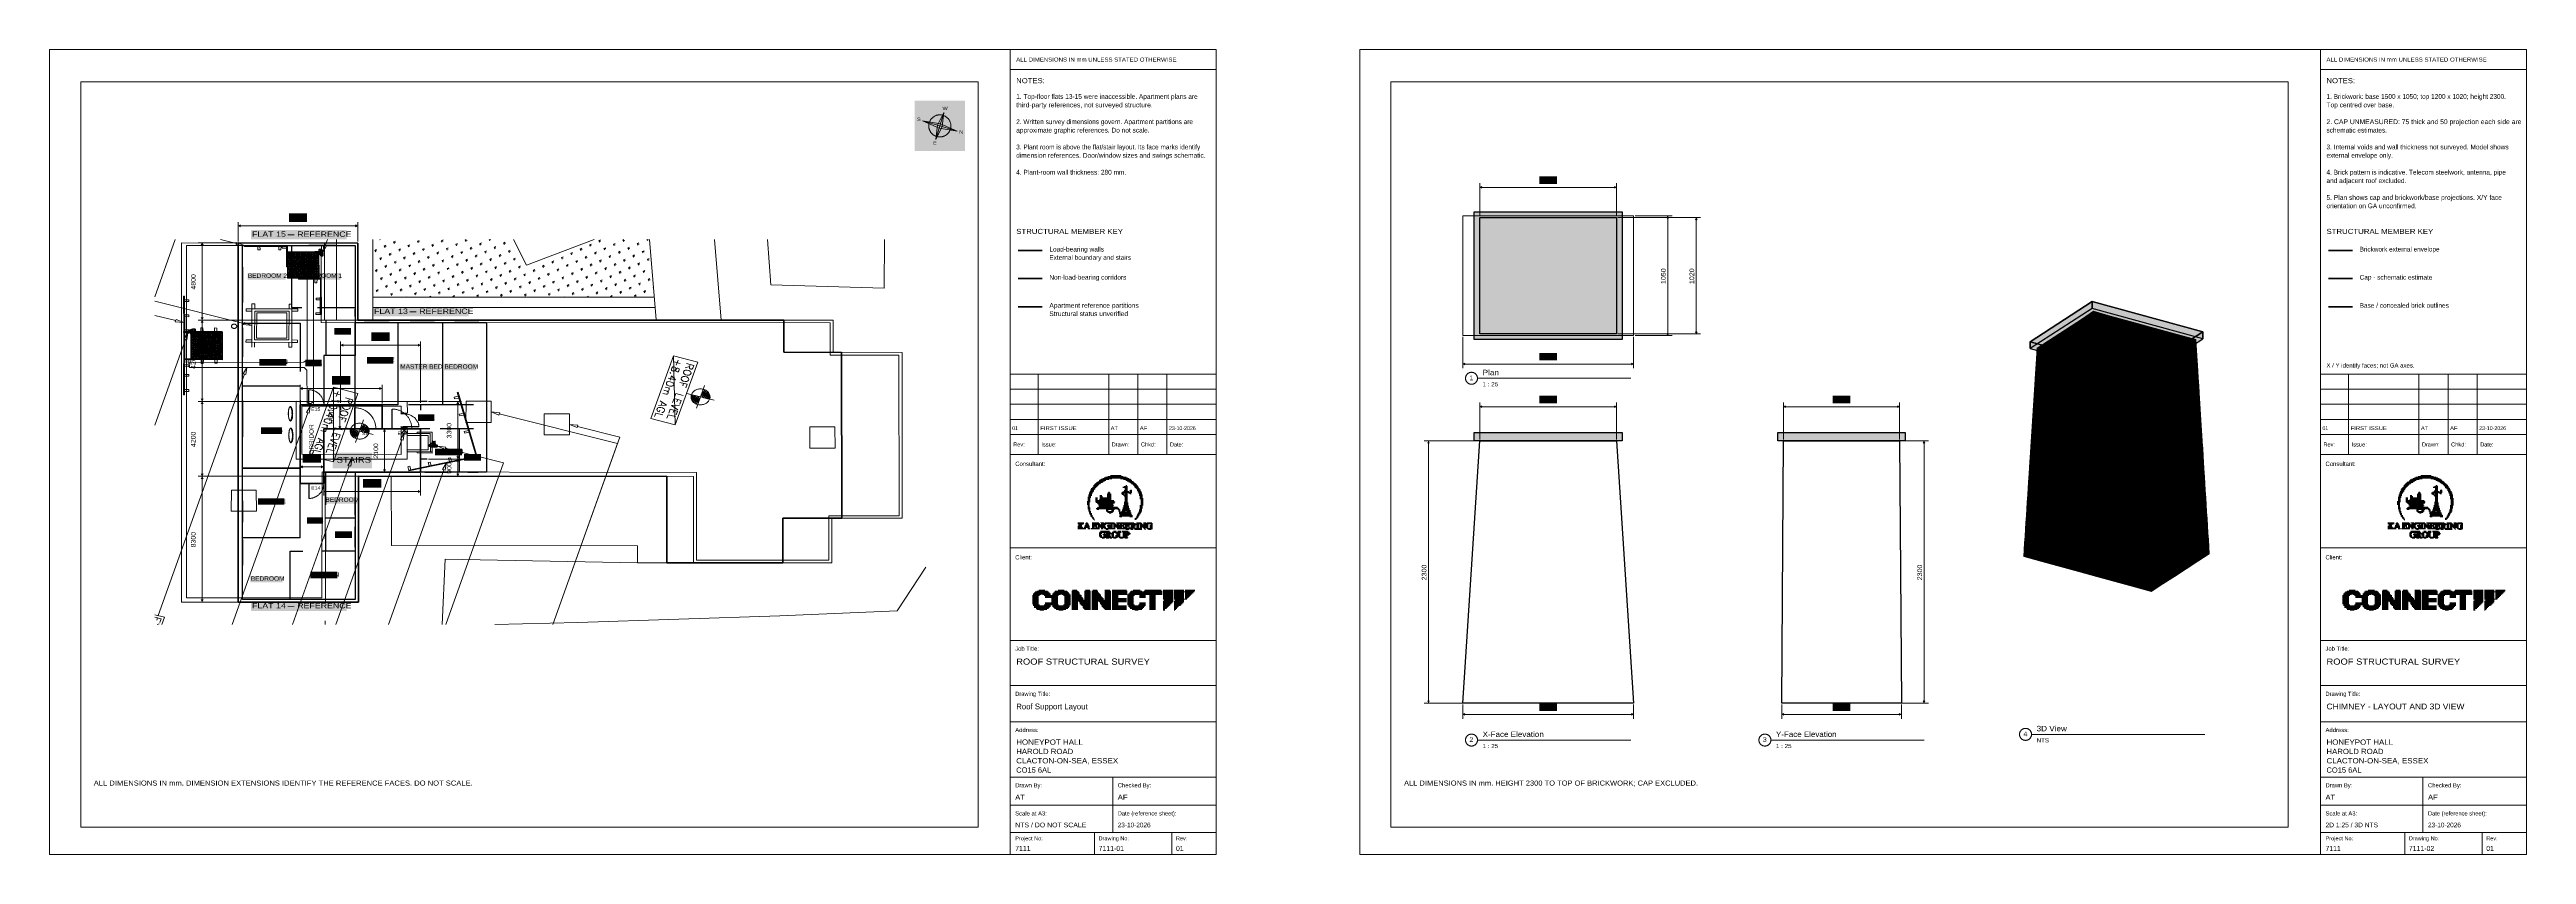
# Model space of a CAD drawing. Header units: millimetres. Extents: x 5 to 875, y 5 to 287.
import ezdxf

# ---------------------------------------------------------------- set-up
doc = ezdxf.new("R2010")
doc.units = ezdxf.units.MM
for name, color, linetype in [('BRANDING', 7, 'Continuous'), ('GA_BACKGROUND', 253, 'Continuous'), ('SHEET_GEOMETRY', 7, 'Continuous'), ('SHEET_TEXT', 7, 'Continuous')]:
    doc.layers.add(name, color=color, linetype=linetype)

# ---------------------------------------------------------------- blocks, each defined once
blk = doc.blocks.new('SHEET_01_ROOF')
at = {"layer": 'BRANDING', "color": 255}
for points in [[(369.36, 130.29), (369.61, 130.29), (369.36, 130.54), (369.61, 130.54)], [(369.61, 131.04), (369.86, 131.04), (369.61, 131.29), (369.86, 131.29)], [(369.86, 131.79), (370.11, 131.79), (369.86, 132.04), (370.11, 132.04)], [(370.11, 132.3), (370.36, 132.3), (370.11, 132.55), (370.36, 132.55)], [(370.36, 132.8), (370.62, 132.8), (370.36, 133.05), (370.62, 133.05)], [(370.62, 133.3), (370.87, 133.3), (370.62, 133.55), (370.87, 133.55)], [(370.62, 130.79), (370.87, 130.79), (370.62, 131.04), (370.87, 131.04)], [(371.37, 134.3), (371.62, 134.3), (371.37, 134.55), (371.62, 134.55)], [(371.37, 132.3), (371.62, 132.3), (371.37, 132.55), (371.62, 132.55)], [(371.62, 134.55), (371.87, 134.55), (371.62, 134.8), (371.87, 134.8)], [(371.62, 132.8), (371.87, 132.8), (371.62, 133.05), (371.87, 133.05)], [(371.87, 133.05), (372.12, 133.05), (371.87, 133.3), (372.12, 133.3)], [(372.12, 135.05), (372.37, 135.05), (372.12, 135.3), (372.37, 135.3)], [(372.37, 135.3), (372.63, 135.3), (372.37, 135.55), (372.63, 135.55)], [(372.63, 135.55), (372.88, 135.55), (372.63, 135.8), (372.88, 135.8)], [(373.63, 136.3), (373.88, 136.3), (373.63, 136.55), (373.88, 136.55)], [(373.63, 134.8), (373.88, 134.8), (373.63, 135.05), (373.88, 135.05)], [(373.63, 130.79), (373.88, 130.79), (373.63, 131.04), (373.88, 131.04)], [(373.88, 135.05), (374.13, 135.05), (373.88, 135.3), (374.13, 135.3)], [(374.13, 130.79), (374.38, 130.79), (374.13, 131.04), (374.38, 131.04)], [(374.38, 135.3), (374.64, 135.3), (374.38, 135.55), (374.64, 135.55)], [(375.14, 137.05), (375.39, 137.05), (375.14, 137.3), (375.39, 137.3)], [(375.64, 137.3), (375.89, 137.3), (375.64, 137.56), (375.89, 137.56)], [(376.14, 130.79), (376.39, 130.79), (376.14, 131.04), (376.39, 131.04)], [(376.39, 137.56), (376.65, 137.56), (376.39, 137.81), (376.65, 137.81)], [(376.39, 131.79), (376.65, 131.79), (376.39, 132.04), (376.65, 132.04)], [(376.65, 136.3), (376.9, 136.3), (376.65, 136.55), (376.9, 136.55)], [(377.15, 131.79), (377.4, 131.79), (377.15, 132.04), (377.4, 132.04)], [(377.4, 137.81), (378.15, 137.81), (377.4, 138.06), (378.15, 138.06)], [(377.4, 131.29), (377.65, 131.29), (377.4, 131.54), (377.65, 131.54)], [(377.65, 136.55), (377.9, 136.55), (377.65, 136.8), (377.9, 136.8)], [(380.16, 137.81), (381.17, 137.81), (380.16, 138.06), (381.17, 138.06)], [(380.92, 136.55), (381.17, 136.55), (380.92, 136.8), (381.17, 136.8)], [(381.42, 132.04), (381.67, 132.04), (381.42, 132.3), (381.67, 132.3)], [(381.42, 131.04), (381.67, 131.04), (381.42, 131.29), (381.67, 131.29)], [(381.67, 137.56), (381.92, 137.56), (381.67, 137.81), (381.92, 137.81)], [(381.67, 133.8), (381.92, 133.8), (381.67, 134.05), (381.92, 134.05)], [(381.67, 133.55), (381.92, 133.55), (381.67, 133.8), (381.92, 133.8)], [(381.92, 136.3), (382.17, 136.3), (381.92, 136.55), (382.17, 136.55)], [(381.92, 131.29), (382.17, 131.29), (381.92, 131.54), (382.17, 131.54)], [(382.17, 132.55), (382.43, 132.55), (382.17, 132.8), (382.43, 132.8)], [(382.17, 131.54), (382.68, 131.54), (382.17, 131.79), (382.68, 131.79)], [(382.17, 131.04), (382.43, 131.04), (382.17, 131.29), (382.43, 131.29)], [(382.17, 130.54), (382.43, 130.54), (382.17, 130.79), (382.43, 130.79)], [(382.43, 137.3), (382.93, 137.3), (382.43, 137.56), (382.93, 137.56)], [(382.43, 133.3), (382.68, 133.3), (382.43, 133.55), (382.68, 133.55)], [(382.68, 134.3), (383.18, 134.3), (382.68, 134.55), (383.18, 134.55)], [(383.18, 137.05), (383.43, 137.05), (383.18, 137.3), (383.43, 137.3)], [(383.18, 135.8), (383.43, 135.8), (383.18, 136.05), (383.43, 136.05)], [(383.18, 134.05), (383.43, 134.05), (383.18, 134.3), (383.43, 134.3)], [(383.18, 133.8), (383.43, 133.8), (383.18, 134.05), (383.43, 134.05)], [(383.18, 133.55), (383.43, 133.55), (383.18, 133.8), (383.43, 133.8)], [(383.18, 131.54), (383.43, 131.54), (383.18, 131.79), (383.43, 131.79)], [(383.68, 136.8), (383.93, 136.8), (383.68, 137.05), (383.93, 137.05)], [(383.68, 135.55), (383.93, 135.55), (383.68, 135.8), (383.93, 135.8)], [(383.68, 132.3), (383.93, 132.3), (383.68, 132.55), (383.93, 132.55)], [(383.93, 132.04), (384.18, 132.04), (383.93, 132.3), (384.18, 132.3)], [(384.18, 136.55), (384.44, 136.55), (384.18, 136.8), (384.44, 136.8)], [(384.18, 132.55), (384.44, 132.55), (384.18, 132.8), (384.44, 132.8)], [(384.18, 132.3), (384.44, 132.3), (384.18, 132.55), (384.44, 132.55)], [(384.44, 136.3), (384.69, 136.3), (384.44, 136.55), (384.69, 136.55)], [(384.44, 135.05), (384.69, 135.05), (384.44, 135.3), (384.69, 135.3)], [(384.44, 132.8), (384.69, 132.8), (384.44, 133.05), (384.69, 133.05)], [(384.69, 134.8), (384.94, 134.8), (384.69, 135.05), (384.94, 135.05)], [(384.69, 132.55), (384.94, 132.55), (384.69, 132.8), (384.94, 132.8)], [(384.69, 132.3), (384.94, 132.3), (384.69, 132.55), (384.94, 132.55)], [(384.69, 132.04), (384.94, 132.04), (384.69, 132.3), (384.94, 132.3)], [(384.69, 131.79), (384.94, 131.79), (384.69, 132.04), (384.94, 132.04)], [(385.19, 135.8), (385.44, 135.8), (385.19, 136.05), (385.44, 136.05)], [(385.44, 135.55), (385.69, 135.55), (385.44, 135.8), (385.69, 135.8)], [(385.69, 135.3), (385.94, 135.3), (385.69, 135.55), (385.94, 135.55)], [(385.94, 135.05), (386.19, 135.05), (385.94, 135.3), (386.19, 135.3)], [(385.94, 133.55), (386.19, 133.55), (385.94, 133.8), (386.19, 133.8)], [(386.19, 133.3), (386.45, 133.3), (386.19, 133.55), (386.45, 133.55)], [(386.45, 134.55), (386.7, 134.55), (386.45, 134.8), (386.7, 134.8)], [(386.7, 134.3), (386.95, 134.3), (386.7, 134.55), (386.95, 134.55)], [(386.7, 132.55), (386.95, 132.55), (386.7, 132.8), (386.95, 132.8)], [(386.95, 134.05), (387.2, 134.05), (386.95, 134.3), (387.2, 134.3)], [(386.95, 132.04), (387.2, 132.04), (386.95, 132.3), (387.2, 132.3)], [(387.2, 133.55), (387.45, 133.55), (387.2, 133.8), (387.45, 133.8)], [(387.2, 131.54), (387.45, 131.54), (387.2, 131.79), (387.45, 131.79)], [(387.45, 133.3), (387.7, 133.3), (387.45, 133.55), (387.7, 133.55)], [(387.45, 130.79), (387.7, 130.79), (387.45, 131.04), (387.7, 131.04)], [(387.7, 132.8), (387.95, 132.8), (387.7, 133.05), (387.95, 133.05)], [(387.95, 132.3), (388.2, 132.3), (387.95, 132.55), (388.2, 132.55)], [(388.2, 131.79), (388.46, 131.79), (388.2, 132.04), (388.46, 132.04)], [(388.46, 131.04), (388.71, 131.04), (388.46, 131.29), (388.71, 131.29)], [(388.46, 130.79), (388.71, 130.79), (388.46, 131.04), (388.71, 131.04)], [(369.11, 128.79), (369.36, 128.79), (369.11, 129.04), (369.36, 129.04)], [(369.11, 128.54), (369.36, 128.54), (369.11, 128.79), (369.36, 128.79)], [(369.11, 128.29), (369.36, 128.29), (369.11, 128.54), (369.36, 128.54)], [(369.11, 128.04), (369.36, 128.04), (369.11, 128.29), (369.36, 128.29)], [(369.11, 127.79), (369.36, 127.79), (369.11, 128.04), (369.36, 128.04)], [(369.11, 127.54), (369.36, 127.54), (369.11, 127.79), (369.36, 127.79)], [(369.36, 126.03), (369.61, 126.03), (369.36, 126.28), (369.61, 126.28)], [(369.61, 125.28), (369.86, 125.28), (369.61, 125.53), (369.86, 125.53)], [(369.86, 124.53), (370.11, 124.53), (369.86, 124.78), (370.11, 124.78)], [(370.11, 128.79), (370.36, 128.79), (370.11, 129.04), (370.36, 129.04)], [(370.11, 128.54), (370.36, 128.54), (370.11, 128.79), (370.36, 128.79)], [(370.11, 126.53), (370.36, 126.53), (370.11, 126.78), (370.36, 126.78)], [(370.11, 126.28), (370.36, 126.28), (370.11, 126.53), (370.36, 126.53)], [(370.11, 124.03), (370.36, 124.03), (370.11, 124.28), (370.36, 124.28)], [(370.36, 130.04), (370.62, 130.04), (370.36, 130.29), (370.62, 130.29)], [(370.36, 125.28), (370.62, 125.28), (370.36, 125.53), (370.62, 125.53)], [(370.36, 123.53), (370.62, 123.53), (370.36, 123.78), (370.62, 123.78)], [(370.62, 124.53), (370.87, 124.53), (370.62, 124.78), (370.87, 124.78)], [(370.87, 122.78), (371.12, 122.78), (370.87, 123.03), (371.12, 123.03)], [(371.12, 122.53), (371.37, 122.53), (371.12, 122.78), (371.37, 122.78)], [(371.37, 123.03), (371.62, 123.03), (371.37, 123.28), (371.62, 123.28)], [(371.62, 122.53), (371.87, 122.53), (371.62, 122.78), (371.87, 122.78)], [(371.62, 122.03), (371.87, 122.03), (371.62, 122.28), (371.87, 122.28)], [(372.12, 130.04), (372.37, 130.04), (372.12, 130.29), (372.37, 130.29)], [(372.12, 128.54), (372.37, 128.54), (372.12, 128.79), (372.37, 128.79)], [(372.37, 128.29), (372.63, 128.29), (372.37, 128.54), (372.63, 128.54)], [(372.37, 126.03), (372.63, 126.03), (372.37, 126.28), (372.63, 126.28)], [(372.63, 130.04), (372.88, 130.04), (372.63, 130.29), (372.88, 130.29)], [(372.63, 128.04), (372.88, 128.04), (372.63, 128.29), (372.88, 128.29)], [(372.63, 125.78), (373.38, 125.78), (372.63, 126.03), (373.38, 126.03)], [(372.88, 127.79), (373.13, 127.79), (372.88, 128.04), (373.13, 128.04)], [(372.88, 126.78), (373.13, 126.78), (372.88, 127.04), (373.13, 127.04)], [(373.38, 129.29), (373.63, 129.29), (373.38, 129.54), (373.63, 129.54)], [(375.89, 125.28), (376.14, 125.28), (375.89, 125.53), (376.14, 125.53)], [(376.9, 125.28), (377.15, 125.28), (376.9, 125.53), (377.15, 125.53)], [(376.9, 124.53), (377.65, 124.53), (376.9, 124.78), (377.65, 124.78)], [(377.9, 129.04), (378.66, 129.04), (377.9, 129.29), (378.66, 129.29)], [(377.9, 124.78), (378.15, 124.78), (377.9, 125.03), (378.15, 125.03)], [(378.15, 127.79), (378.4, 127.79), (378.15, 128.04), (378.4, 128.04)], [(378.15, 127.04), (378.4, 127.04), (378.15, 127.29), (378.4, 127.29)], [(378.15, 126.78), (378.66, 126.78), (378.15, 127.04), (378.66, 127.04)], [(378.4, 127.29), (378.66, 127.29), (378.4, 127.54), (378.66, 127.54)], [(378.4, 125.28), (378.66, 125.28), (378.4, 125.53), (378.66, 125.53)], [(378.66, 128.04), (378.91, 128.04), (378.66, 128.29), (378.91, 128.29)], [(378.91, 128.54), (379.16, 128.54), (378.91, 128.79), (379.16, 128.79)], [(379.16, 126.03), (379.66, 126.03), (379.16, 126.28), (379.66, 126.28)], [(379.66, 126.78), (379.91, 126.78), (379.66, 127.04), (379.91, 127.04)], [(380.16, 125.28), (380.42, 125.28), (380.16, 125.53), (380.42, 125.53)], [(380.42, 124.28), (380.67, 124.28), (380.42, 124.53), (380.67, 124.53)], [(380.42, 123.53), (380.67, 123.53), (380.42, 123.78), (380.67, 123.78)], [(380.67, 125.78), (380.92, 125.78), (380.67, 126.03), (380.92, 126.03)], [(380.92, 125.03), (381.17, 125.03), (380.92, 125.28), (381.17, 125.28)], [(381.17, 125.28), (381.42, 125.28), (381.17, 125.53), (381.42, 125.53)], [(381.42, 125.78), (381.67, 125.78), (381.42, 126.03), (381.67, 126.03)], [(381.67, 126.53), (381.92, 126.53), (381.67, 126.78), (381.92, 126.78)], [(381.92, 127.29), (382.17, 127.29), (381.92, 127.54), (382.17, 127.54)], [(382.17, 128.54), (382.43, 128.54), (382.17, 128.79), (382.43, 128.79)], [(382.17, 128.29), (382.43, 128.29), (382.17, 128.54), (382.43, 128.54)], [(382.43, 130.04), (382.68, 130.04), (382.43, 130.29), (382.68, 130.29)], [(383.43, 128.29), (383.68, 128.29), (383.43, 128.54), (383.68, 128.54)], [(383.43, 128.04), (383.68, 128.04), (383.43, 128.29), (383.68, 128.29)], [(383.68, 127.04), (383.93, 127.04), (383.68, 127.29), (383.93, 127.29)], [(383.93, 126.28), (384.18, 126.28), (383.93, 126.53), (384.18, 126.53)], [(383.93, 126.03), (384.18, 126.03), (383.93, 126.28), (384.18, 126.28)], [(384.18, 125.53), (384.44, 125.53), (384.18, 125.78), (384.44, 125.78)], [(384.18, 125.28), (384.44, 125.28), (384.18, 125.53), (384.44, 125.53)], [(384.18, 123.28), (384.44, 123.28), (384.18, 123.53), (384.44, 123.53)], [(384.44, 124.78), (384.69, 124.78), (384.44, 125.03), (384.69, 125.03)], [(384.94, 123.78), (385.19, 123.78), (384.94, 124.03), (385.19, 124.03)], [(385.94, 122.78), (386.19, 122.78), (385.94, 123.03), (386.19, 123.03)], [(386.45, 123.53), (386.7, 123.53), (386.45, 123.78), (386.7, 123.78)], [(386.7, 124.03), (386.95, 124.03), (386.7, 124.28), (386.95, 124.28)], [(386.95, 124.53), (387.2, 124.53), (386.95, 124.78), (387.2, 124.78)], [(386.95, 123.03), (387.2, 123.03), (386.95, 123.28), (387.2, 123.28)], [(387.2, 125.03), (387.45, 125.03), (387.2, 125.28), (387.45, 125.28)], [(387.45, 125.78), (387.7, 125.78), (387.45, 126.03), (387.7, 126.03)], [(387.45, 123.78), (387.7, 123.78), (387.45, 124.03), (387.7, 124.03)], [(387.7, 129.79), (387.95, 129.79), (387.7, 130.04), (387.95, 130.04)], [(387.7, 129.54), (387.95, 129.54), (387.7, 129.79), (387.95, 129.79)], [(387.7, 127.29), (387.95, 127.29), (387.7, 127.54), (387.95, 127.54)], [(387.7, 127.04), (387.95, 127.04), (387.7, 127.29), (387.95, 127.29)], [(387.7, 126.78), (387.95, 126.78), (387.7, 127.04), (387.95, 127.04)], [(387.7, 124.28), (387.95, 124.28), (387.7, 124.53), (387.95, 124.53)], [(387.95, 124.78), (388.2, 124.78), (387.95, 125.03), (388.2, 125.03)], [(388.2, 125.28), (388.46, 125.28), (388.2, 125.53), (388.46, 125.53)], [(388.46, 126.28), (388.71, 126.28), (388.46, 126.53), (388.71, 126.53)], [(388.71, 129.79), (388.96, 129.79), (388.71, 130.04), (388.96, 130.04)], [(388.71, 129.54), (388.96, 129.54), (388.71, 129.79), (388.96, 129.79)], [(388.71, 127.54), (388.96, 127.54), (388.71, 127.79), (388.96, 127.79)], [(388.71, 127.29), (388.96, 127.29), (388.71, 127.54), (388.96, 127.54)], [(365.84, 120.77), (366.09, 120.77), (365.84, 121.02), (366.09, 121.02)], [(365.84, 120.02), (366.09, 120.02), (365.84, 120.27), (366.09, 120.27)], [(365.84, 119.77), (366.09, 119.77), (365.84, 120.02), (366.09, 120.02)], [(365.84, 119.52), (366.09, 119.52), (365.84, 119.77), (366.09, 119.77)], [(366.85, 121.27), (367.1, 121.27), (366.85, 121.52), (367.1, 121.52)], [(366.85, 119.27), (367.1, 119.27), (366.85, 119.52), (367.1, 119.52)], [(366.85, 119.02), (367.1, 119.02), (366.85, 119.27), (367.1, 119.27)], [(367.85, 121.27), (368.1, 121.27), (367.85, 121.52), (368.1, 121.52)], [(367.85, 120.77), (368.1, 120.77), (367.85, 121.02), (368.1, 121.02)], [(368.1, 119.77), (368.35, 119.77), (368.1, 120.02), (368.35, 120.02)], [(368.35, 120.27), (368.61, 120.27), (368.35, 120.52), (368.61, 120.52)], [(368.61, 121.02), (368.86, 121.02), (368.61, 121.27), (368.86, 121.27)], [(368.86, 119.52), (369.36, 119.52), (368.86, 119.77), (369.36, 119.77)], [(369.36, 121.02), (369.61, 121.02), (369.36, 121.27), (369.61, 121.27)], [(369.61, 120.52), (369.86, 120.52), (369.61, 120.77), (369.86, 120.77)], [(369.86, 120.02), (370.11, 120.02), (369.86, 120.27), (370.11, 120.27)], [(370.62, 119.27), (370.87, 119.27), (370.62, 119.52), (370.87, 119.52)], [(370.62, 119.02), (370.87, 119.02), (370.62, 119.27), (370.87, 119.27)], [(370.87, 120.77), (371.12, 120.77), (370.87, 121.02), (371.12, 121.02)], [(370.87, 120.52), (371.12, 120.52), (370.87, 120.77), (371.12, 120.77)], [(370.87, 120.27), (371.12, 120.27), (370.87, 120.52), (371.12, 120.52)], [(370.87, 120.02), (371.12, 120.02), (370.87, 120.27), (371.12, 120.27)], [(371.62, 119.77), (371.87, 119.77), (371.62, 120.02), (371.87, 120.02)], [(371.62, 119.52), (371.87, 119.52), (371.62, 119.77), (371.87, 119.77)], [(371.87, 120.52), (372.12, 120.52), (371.87, 120.77), (372.12, 120.77)], [(372.63, 120.52), (372.88, 120.52), (372.63, 120.77), (372.88, 120.77)], [(373.13, 121.27), (373.38, 121.27), (373.13, 121.52), (373.38, 121.52)], [(373.38, 119.77), (373.63, 119.77), (373.38, 120.02), (373.63, 120.02)], [(373.38, 119.52), (373.63, 119.52), (373.38, 119.77), (373.63, 119.77)], [(373.38, 117.77), (373.63, 117.77), (373.38, 118.02), (373.63, 118.02)], [(373.38, 116.52), (373.63, 116.52), (373.38, 116.77), (373.63, 116.77)], [(373.63, 120.77), (373.88, 120.77), (373.63, 121.02), (373.88, 121.02)], [(373.88, 121.27), (374.13, 121.27), (373.88, 121.52), (374.13, 121.52)], [(373.88, 120.52), (374.38, 120.52), (373.88, 120.77), (374.38, 120.77)], [(373.88, 118.27), (374.13, 118.27), (373.88, 118.52), (374.13, 118.52)], [(374.13, 119.02), (374.38, 119.02), (374.13, 119.27), (374.38, 119.27)], [(374.13, 117.27), (374.38, 117.27), (374.13, 117.52), (374.38, 117.52)], [(374.13, 116.77), (374.38, 116.77), (374.13, 117.02), (374.38, 117.02)], [(374.38, 115.76), (374.64, 115.76), (374.38, 116.01), (374.64, 116.01)], [(374.64, 117.77), (374.89, 117.77), (374.64, 118.02), (374.89, 118.02)], [(374.64, 117.27), (374.89, 117.27), (374.64, 117.52), (374.89, 117.52)], [(374.64, 117.02), (374.89, 117.02), (374.64, 117.27), (374.89, 117.27)], [(374.89, 121.27), (375.14, 121.27), (374.89, 121.52), (375.14, 121.52)], [(374.89, 115.76), (375.39, 115.76), (374.89, 116.01), (375.39, 116.01)], [(375.14, 118.27), (375.89, 118.27), (375.14, 118.52), (375.89, 118.52)], [(375.39, 121.27), (375.64, 121.27), (375.39, 121.52), (375.64, 121.52)], [(375.64, 119.77), (375.89, 119.77), (375.64, 120.02), (375.89, 120.02)], [(375.64, 117.77), (375.89, 117.77), (375.64, 118.02), (375.89, 118.02)], [(375.64, 117.27), (375.89, 117.27), (375.64, 117.52), (375.89, 117.52)], [(375.64, 116.77), (375.89, 116.77), (375.64, 117.02), (375.89, 117.02)], [(375.64, 116.52), (375.89, 116.52), (375.64, 116.77), (375.89, 116.77)], [(375.89, 118.77), (376.65, 118.77), (375.89, 119.02), (376.65, 119.02)], [(375.89, 115.76), (376.9, 115.76), (375.89, 116.01), (376.9, 116.01)], [(376.14, 120.77), (376.39, 120.77), (376.14, 121.02), (376.39, 121.02)], [(376.14, 120.02), (376.39, 120.02), (376.14, 120.27), (376.39, 120.27)], [(376.65, 117.52), (376.9, 117.52), (376.65, 117.77), (376.9, 117.77)], [(376.65, 116.26), (376.9, 116.26), (376.65, 116.52), (376.9, 116.52)], [(376.65, 116.01), (377.15, 116.01), (376.65, 116.26), (377.15, 116.26)], [(376.9, 121.27), (377.15, 121.27), (376.9, 121.52), (377.15, 121.52)], [(376.9, 119.02), (377.15, 119.02), (376.9, 119.27), (377.15, 119.27)], [(376.9, 118.27), (377.15, 118.27), (376.9, 118.52), (377.15, 118.52)], [(377.15, 120.77), (377.4, 120.77), (377.15, 121.02), (377.4, 121.02)], [(377.15, 120.27), (377.4, 120.27), (377.15, 120.52), (377.4, 120.52)], [(377.15, 119.77), (377.4, 119.77), (377.15, 120.02), (377.4, 120.02)], [(377.15, 119.52), (377.4, 119.52), (377.15, 119.77), (377.4, 119.77)], [(377.15, 116.77), (377.4, 116.77), (377.15, 117.02), (377.4, 117.02)], [(377.15, 115.76), (377.9, 115.76), (377.15, 116.01), (377.9, 116.01)], [(377.4, 116.52), (377.65, 116.52), (377.4, 116.77), (377.65, 116.77)], [(377.65, 116.26), (377.9, 116.26), (377.65, 116.52), (377.9, 116.52)], [(377.9, 118.02), (378.15, 118.02), (377.9, 118.27), (378.15, 118.27)], [(377.9, 116.01), (378.15, 116.01), (377.9, 116.26), (378.15, 116.26)], [(378.15, 120.77), (378.4, 120.77), (378.15, 121.02), (378.4, 121.02)], [(378.4, 117.02), (378.66, 117.02), (378.4, 117.27), (378.66, 117.27)], [(378.4, 116.77), (378.66, 116.77), (378.4, 117.02), (378.66, 117.02)], [(378.4, 115.76), (378.66, 115.76), (378.4, 116.01), (378.66, 116.01)], [(378.66, 121.27), (378.91, 121.27), (378.66, 121.52), (378.91, 121.52)], [(378.91, 121.02), (379.16, 121.02), (378.91, 121.27), (379.16, 121.27)], [(378.91, 119.77), (379.16, 119.77), (378.91, 120.02), (379.16, 120.02)], [(378.91, 119.52), (379.16, 119.52), (378.91, 119.77), (379.16, 119.77)], [(379.16, 120.77), (379.41, 120.77), (379.16, 121.02), (379.41, 121.02)], [(379.16, 117.52), (379.41, 117.52), (379.16, 117.77), (379.41, 117.77)], [(379.16, 116.77), (379.41, 116.77), (379.16, 117.02), (379.41, 117.02)], [(379.41, 121.27), (379.66, 121.27), (379.41, 121.52), (379.66, 121.52)], [(379.41, 121.02), (379.66, 121.02), (379.41, 121.27), (379.66, 121.27)], [(379.41, 120.52), (379.91, 120.52), (379.41, 120.77), (379.91, 120.77)], [(379.66, 120.27), (379.91, 120.27), (379.66, 120.52), (379.91, 120.52)], [(379.66, 119.02), (379.91, 119.02), (379.66, 119.27), (379.91, 119.27)], [(379.66, 118.02), (379.91, 118.02), (379.66, 118.27), (379.91, 118.27)], [(379.66, 116.01), (379.91, 116.01), (379.66, 116.26), (379.91, 116.26)], [(379.91, 118.27), (380.16, 118.27), (379.91, 118.52), (380.16, 118.52)], [(379.91, 117.77), (380.16, 117.77), (379.91, 118.02), (380.16, 118.02)], [(379.91, 116.26), (380.42, 116.26), (379.91, 116.52), (380.42, 116.52)], [(380.42, 120.77), (380.67, 120.77), (380.42, 121.02), (380.67, 121.02)], [(380.42, 120.27), (380.67, 120.27), (380.42, 120.52), (380.67, 120.52)], [(380.42, 120.02), (380.67, 120.02), (380.42, 120.27), (380.67, 120.27)], [(380.42, 119.77), (380.67, 119.77), (380.42, 120.02), (380.67, 120.02)], [(380.42, 119.52), (380.67, 119.52), (380.42, 119.77), (380.67, 119.77)], [(380.67, 115.76), (380.92, 115.76), (380.67, 116.01), (380.92, 116.01)], [(380.92, 118.27), (381.17, 118.27), (380.92, 118.52), (381.17, 118.52)], [(380.92, 117.77), (381.17, 117.77), (380.92, 118.02), (381.17, 118.02)], [(381.42, 118.27), (381.67, 118.27), (381.42, 118.52), (381.67, 118.52)], [(381.67, 119.52), (381.92, 119.52), (381.67, 119.77), (381.92, 119.77)], [(381.67, 115.76), (381.92, 115.76), (381.67, 116.01), (381.92, 116.01)], [(382.17, 121.27), (382.43, 121.27), (382.17, 121.52), (382.43, 121.52)], [(382.17, 120.52), (382.43, 120.52), (382.17, 120.77), (382.43, 120.77)], [(382.17, 119.77), (382.43, 119.77), (382.17, 120.02), (382.43, 120.02)], [(382.17, 118.27), (382.43, 118.27), (382.17, 118.52), (382.43, 118.52)], [(382.17, 117.52), (382.43, 117.52), (382.17, 117.77), (382.43, 117.77)], [(382.17, 117.27), (382.43, 117.27), (382.17, 117.52), (382.43, 117.52)], [(382.17, 117.02), (382.43, 117.02), (382.17, 117.27), (382.43, 117.27)], [(382.17, 116.77), (382.43, 116.77), (382.17, 117.02), (382.43, 117.02)], [(382.17, 116.52), (382.43, 116.52), (382.17, 116.77), (382.43, 116.77)], [(382.17, 116.26), (382.43, 116.26), (382.17, 116.52), (382.43, 116.52)], [(382.17, 116.01), (382.43, 116.01), (382.17, 116.26), (382.43, 116.26)], [(382.43, 115.76), (382.68, 115.76), (382.43, 116.01), (382.68, 116.01)], [(382.68, 118.77), (383.93, 118.77), (382.68, 119.02), (383.93, 119.02)], [(383.18, 119.52), (383.43, 119.52), (383.18, 119.77), (383.43, 119.77)], [(383.18, 118.27), (383.68, 118.27), (383.18, 118.52), (383.68, 118.52)], [(383.18, 117.52), (383.43, 117.52), (383.18, 117.77), (383.43, 117.77)], [(383.18, 116.52), (383.43, 116.52), (383.18, 116.77), (383.43, 116.77)], [(383.43, 120.52), (383.68, 120.52), (383.43, 120.77), (383.68, 120.77)], [(383.43, 116.01), (383.68, 116.01), (383.43, 116.26), (383.68, 116.26)], [(383.68, 119.52), (383.93, 119.52), (383.68, 119.77), (383.93, 119.77)], [(383.93, 121.27), (384.44, 121.27), (383.93, 121.52), (384.44, 121.52)], [(383.93, 118.02), (384.18, 118.02), (383.93, 118.27), (384.18, 118.27)], [(384.18, 120.52), (384.44, 120.52), (384.18, 120.77), (384.44, 120.77)], [(384.18, 117.27), (384.44, 117.27), (384.18, 117.52), (384.44, 117.52)], [(384.44, 118.77), (385.44, 118.77), (384.44, 119.02), (385.44, 119.02)], [(385.19, 120.52), (385.44, 120.52), (385.19, 120.77), (385.44, 120.77)], [(385.19, 119.52), (385.44, 119.52), (385.19, 119.77), (385.44, 119.77)], [(385.19, 119.27), (385.44, 119.27), (385.19, 119.52), (385.44, 119.52)], [(385.44, 121.27), (385.69, 121.27), (385.44, 121.52), (385.69, 121.52)], [(385.94, 121.02), (386.19, 121.02), (385.94, 121.27), (386.19, 121.27)], [(385.94, 120.02), (386.19, 120.02), (385.94, 120.27), (386.19, 120.27)], [(385.94, 118.77), (388.46, 118.77), (385.94, 119.02), (388.46, 119.02)], [(386.19, 120.77), (386.7, 120.77), (386.19, 121.02), (386.7, 121.02)], [(386.19, 120.52), (386.7, 120.52), (386.19, 120.77), (386.7, 120.77)], [(386.45, 120.27), (386.7, 120.27), (386.45, 120.52), (386.7, 120.52)], [(386.45, 120.02), (386.7, 120.02), (386.45, 120.27), (386.7, 120.27)], [(386.45, 119.77), (386.7, 119.77), (386.45, 120.02), (386.7, 120.02)], [(386.45, 119.52), (386.7, 119.52), (386.45, 119.77), (386.7, 119.77)], [(387.45, 120.77), (387.7, 120.77), (387.45, 121.02), (387.7, 121.02)], [(387.95, 121.27), (388.2, 121.27), (387.95, 121.52), (388.2, 121.52)], [(388.2, 121.02), (388.46, 121.02), (388.2, 121.27), (388.46, 121.27)], [(388.2, 119.77), (388.46, 119.77), (388.2, 120.02), (388.46, 120.02)], [(388.2, 119.52), (388.46, 119.52), (388.2, 119.77), (388.46, 119.77)], [(388.46, 120.77), (388.71, 120.77), (388.46, 121.02), (388.71, 121.02)], [(388.71, 120.52), (389.21, 120.52), (388.71, 120.77), (389.21, 120.77)], [(388.96, 120.77), (389.21, 120.77), (388.96, 121.02), (389.21, 121.02)], [(388.96, 120.27), (389.21, 120.27), (388.96, 120.52), (389.21, 120.52)], [(389.46, 118.77), (389.71, 118.77), (389.46, 119.02), (389.71, 119.02)], [(389.71, 121.27), (389.96, 121.27), (389.71, 121.52), (389.96, 121.52)], [(389.71, 120.77), (389.96, 120.77), (389.71, 121.02), (389.96, 121.02)], [(389.71, 119.52), (389.96, 119.52), (389.71, 119.77), (389.96, 119.77)], [(389.96, 121.02), (390.21, 121.02), (389.96, 121.27), (390.21, 121.27)], [(390.21, 121.27), (390.47, 121.27), (390.21, 121.52), (390.47, 121.52)], [(390.72, 118.77), (390.97, 118.77), (390.72, 119.02), (390.97, 119.02)], [(390.97, 120.77), (391.47, 120.77), (390.97, 121.02), (391.47, 121.02)], [(391.22, 119.77), (391.47, 119.77), (391.22, 120.02), (391.47, 120.02)], [(391.22, 119.52), (391.47, 119.52), (391.22, 119.77), (391.47, 119.77)], [(391.22, 118.77), (391.72, 118.77), (391.22, 119.02), (391.72, 119.02)], [(391.47, 120.52), (391.72, 120.52), (391.47, 120.77), (391.72, 120.77)], [(391.72, 121.27), (391.97, 121.27), (391.72, 121.52), (391.97, 121.52)], [(391.97, 121.02), (392.22, 121.02), (391.97, 121.27), (392.22, 121.27)], [(391.97, 119.02), (392.22, 119.02), (391.97, 119.27), (392.22, 119.27)], [(349.93, 95.62), (350.26, 95.62), (349.93, 95.95), (350.26, 95.95)], [(350.26, 96.27), (350.58, 96.27), (350.26, 96.59), (350.58, 96.59)], [(353.47, 95.95), (353.79, 95.95), (353.47, 96.27), (353.79, 96.27)], [(355.08, 97.24), (355.4, 97.24), (355.08, 97.56), (355.4, 97.56)], [(356.36, 95.62), (356.68, 95.62), (356.36, 95.95), (356.68, 95.95)], [(357.97, 97.24), (358.29, 97.24), (357.97, 97.56), (358.29, 97.56)], [(359.57, 95.95), (359.9, 95.95), (359.57, 96.27), (359.9, 96.27)], [(360.22, 95.95), (360.54, 95.95), (360.22, 96.27), (360.54, 96.27)], [(361.82, 97.24), (362.14, 97.24), (361.82, 97.56), (362.14, 97.56)], [(363.11, 95.95), (363.43, 95.95), (363.11, 96.27), (363.43, 96.27)], [(364.07, 97.56), (365.68, 97.56), (364.07, 97.89), (365.68, 97.89)], [(366.32, 96.59), (366.64, 96.59), (366.32, 96.92), (366.64, 96.92)], [(366.96, 95.62), (367.29, 95.62), (366.96, 95.95), (367.29, 95.95)], [(368.57, 97.56), (370.18, 97.56), (368.57, 97.89), (370.18, 97.89)], [(371.14, 97.56), (372.75, 97.56), (371.14, 97.89), (372.75, 97.89)], [(375.32, 97.56), (377.25, 97.56), (375.32, 97.89), (377.25, 97.89)], [(377.89, 97.56), (383.03, 97.56), (377.89, 97.89), (383.03, 97.89)], [(383.03, 95.95), (383.67, 95.95), (383.03, 96.27), (383.67, 96.27)], [(385.28, 97.56), (385.6, 97.56), (385.28, 97.89), (385.6, 97.89)], [(385.6, 95.62), (385.92, 95.62), (385.6, 95.95), (385.92, 95.95)], [(386.24, 95.95), (386.88, 95.95), (386.24, 96.27), (386.88, 96.27)], [(387.53, 97.56), (387.85, 97.56), (387.53, 97.89), (387.85, 97.89)], [(388.81, 96.92), (389.45, 96.92), (388.81, 97.24), (389.45, 97.24)], [(389.13, 97.24), (389.45, 97.24), (389.13, 97.56), (389.45, 97.56)], [(389.13, 96.59), (389.45, 96.59), (389.13, 96.92), (389.45, 96.92)], [(389.45, 97.56), (395.24, 97.56), (389.45, 97.89), (395.24, 97.89)], [(389.45, 96.27), (389.78, 96.27), (389.45, 96.59), (389.78, 96.59)], [(391.06, 95.62), (391.38, 95.62), (391.06, 95.95), (391.38, 95.95)], [(395.24, 97.24), (395.56, 97.24), (395.24, 97.56), (395.56, 97.56)], [(395.24, 95.95), (395.56, 95.95), (395.24, 96.27), (395.56, 96.27)], [(395.88, 97.56), (399.42, 97.56), (395.88, 97.89), (399.42, 97.89)], [(399.74, 97.56), (403.27, 97.56), (399.74, 97.89), (403.27, 97.89)], [(402.95, 97.24), (403.27, 97.24), (402.95, 97.56), (403.27, 97.56)], [(403.27, 96.92), (403.59, 96.92), (403.27, 97.24), (403.59, 97.24)], [(403.59, 97.56), (407.13, 97.56), (403.59, 97.89), (407.13, 97.89)], [(350.58, 91.42), (350.9, 91.42), (350.58, 91.74), (350.9, 91.74)], [(351.54, 90.77), (351.86, 90.77), (351.54, 91.1), (351.86, 91.1)], [(352.51, 90.45), (353.15, 90.45), (352.51, 90.77), (353.15, 90.77)], [(353.79, 90.45), (354.11, 90.45), (353.79, 90.77), (354.11, 90.77)], [(355.4, 91.1), (355.72, 91.1), (355.4, 91.42), (355.72, 91.42)], [(356.04, 91.74), (356.36, 91.74), (356.04, 92.07), (356.36, 92.07)], [(356.36, 94.98), (356.68, 94.98), (356.36, 95.3), (356.68, 95.3)], [(356.36, 92.39), (356.68, 92.39), (356.36, 92.71), (356.68, 92.71)], [(357, 91.74), (357.32, 91.74), (357, 92.07), (357.32, 92.07)], [(357.65, 91.1), (357.97, 91.1), (357.65, 91.42), (357.97, 91.42)], [(359.25, 90.45), (359.57, 90.45), (359.25, 90.77), (359.57, 90.77)], [(360.54, 90.45), (360.86, 90.45), (360.54, 90.77), (360.86, 90.77)], [(366, 93.68), (366.32, 93.68), (366, 94.01), (366.32, 94.01)], [(366.64, 92.71), (366.96, 92.71), (366.64, 93.04), (366.96, 93.04)], [(373.71, 92.71), (374.03, 92.71), (373.71, 93.04), (374.03, 93.04)], [(374.35, 91.74), (374.67, 91.74), (374.35, 92.07), (374.67, 92.07)], [(374.67, 94.65), (375, 94.65), (374.67, 94.98), (375, 94.98)], [(382.71, 93.36), (383.03, 93.36), (382.71, 93.68), (383.03, 93.68)], [(385.92, 90.45), (386.24, 90.45), (385.92, 90.77), (386.24, 90.77)], [(386.88, 90.45), (387.21, 90.45), (386.88, 90.77), (387.21, 90.77)], [(387.21, 92.39), (387.53, 92.39), (387.21, 92.71), (387.53, 92.71)], [(387.53, 94.98), (387.85, 94.98), (387.53, 95.3), (387.85, 95.3)], [(387.53, 93.04), (387.85, 93.04), (387.53, 93.36), (387.85, 93.36)], [(388.17, 90.77), (388.49, 90.77), (388.17, 91.1), (388.49, 91.1)], [(389.45, 92.07), (389.78, 92.07), (389.45, 92.39), (389.78, 92.39)], [(391.06, 95.3), (391.38, 95.3), (391.06, 95.62), (391.38, 95.62)], [(391.06, 94.98), (391.38, 94.98), (391.06, 95.3), (391.38, 95.3)], [(391.06, 94.65), (391.38, 94.65), (391.06, 94.98), (391.38, 94.98)], [(391.06, 94.33), (391.38, 94.33), (391.06, 94.65), (391.38, 94.65)], [(391.06, 94.01), (391.38, 94.01), (391.06, 94.33), (391.38, 94.33)], [(391.06, 93.68), (391.38, 93.68), (391.06, 94.01), (391.38, 94.01)], [(391.06, 93.36), (391.38, 93.36), (391.06, 93.68), (391.38, 93.68)], [(391.06, 93.04), (391.38, 93.04), (391.06, 93.36), (391.38, 93.36)], [(391.06, 92.71), (391.38, 92.71), (391.06, 93.04), (391.38, 93.04)], [(391.06, 92.39), (391.38, 92.39), (391.06, 92.71), (391.38, 92.71)], [(391.06, 92.07), (391.38, 92.07), (391.06, 92.39), (391.38, 92.39)], [(391.06, 91.74), (391.38, 91.74), (391.06, 92.07), (391.38, 92.07)], [(391.06, 91.42), (391.38, 91.42), (391.06, 91.74), (391.38, 91.74)], [(391.06, 91.1), (391.38, 91.1), (391.06, 91.42), (391.38, 91.42)], [(391.06, 90.77), (391.38, 90.77), (391.06, 91.1), (391.38, 91.1)], [(396.2, 94.01), (396.52, 94.01), (396.2, 94.33), (396.52, 94.33)], [(396.2, 90.45), (396.52, 90.45), (396.2, 90.77), (396.52, 90.77)], [(396.84, 91.1), (397.17, 91.1), (396.84, 91.42), (397.17, 91.42)], [(397.17, 91.42), (397.49, 91.42), (397.17, 91.74), (397.49, 91.74)], [(397.49, 91.74), (397.81, 91.74), (397.49, 92.07), (397.81, 92.07)], [(397.81, 92.07), (398.13, 92.07), (397.81, 92.39), (398.13, 92.39)], [(398.13, 92.39), (398.45, 92.39), (398.13, 92.71), (398.45, 92.71)], [(398.45, 92.71), (398.77, 92.71), (398.45, 93.04), (398.77, 93.04)], [(398.77, 93.04), (399.09, 93.04), (398.77, 93.36), (399.09, 93.36)], [(400.06, 94.01), (400.38, 94.01), (400.06, 94.33), (400.38, 94.33)], [(401.66, 92.07), (401.99, 92.07), (401.66, 92.39), (401.99, 92.39)], [(401.99, 92.39), (402.31, 92.39), (401.99, 92.71), (402.31, 92.71)], [(402.31, 92.71), (402.63, 92.71), (402.31, 93.04), (402.63, 93.04)], [(402.63, 93.04), (402.95, 93.04), (402.63, 93.36), (402.95, 93.36)], [(402.95, 93.36), (403.27, 93.36), (402.95, 93.68), (403.27, 93.68)], [(403.27, 94.33), (403.59, 94.33), (403.27, 94.65), (403.59, 94.65)], [(403.91, 94.33), (404.23, 94.33), (403.91, 94.65), (404.23, 94.65)], [(404.23, 94.65), (404.56, 94.65), (404.23, 94.98), (404.56, 94.98)], [(404.56, 94.98), (404.88, 94.98), (404.56, 95.3), (404.88, 95.3)], [(404.88, 95.3), (405.2, 95.3), (404.88, 95.62), (405.2, 95.62)]]:
    blk.add_solid(points, dxfattribs=at)
at = {"layer": 'BRANDING', "color": 254}
for points in [[(369.61, 130.79), (369.86, 130.79), (369.61, 131.04), (369.86, 131.04)], [(369.86, 131.54), (370.11, 131.54), (369.86, 131.79), (370.11, 131.79)], [(370.36, 130.29), (370.62, 130.29), (370.36, 130.54), (370.62, 130.54)], [(370.62, 133.05), (370.87, 133.05), (370.62, 133.3), (370.87, 133.3)], [(370.62, 131.04), (370.87, 131.04), (370.62, 131.29), (370.87, 131.29)], [(370.87, 133.55), (371.12, 133.55), (370.87, 133.8), (371.12, 133.8)], [(370.87, 131.54), (371.12, 131.54), (370.87, 131.79), (371.12, 131.79)], [(371.12, 133.8), (371.37, 133.8), (371.12, 134.05), (371.37, 134.05)], [(371.12, 132.04), (371.37, 132.04), (371.12, 132.3), (371.37, 132.3)], [(371.87, 134.8), (372.12, 134.8), (371.87, 135.05), (372.12, 135.05)], [(372.12, 134.55), (372.63, 134.55), (372.12, 134.8), (372.63, 134.8)], [(372.12, 134.3), (372.37, 134.3), (372.12, 134.55), (372.37, 134.55)], [(372.12, 133.55), (372.37, 133.55), (372.12, 133.8), (372.37, 133.8)], [(372.37, 134.8), (372.88, 134.8), (372.37, 135.05), (372.88, 135.05)], [(372.37, 133.8), (372.63, 133.8), (372.37, 134.05), (372.63, 134.05)], [(372.63, 135.05), (373.13, 135.05), (372.63, 135.3), (373.13, 135.3)], [(372.63, 134.05), (372.88, 134.05), (372.63, 134.3), (372.88, 134.3)], [(372.88, 135.55), (373.13, 135.55), (372.88, 135.8), (373.13, 135.8)], [(372.88, 134.3), (373.13, 134.3), (372.88, 134.55), (373.13, 134.55)], [(373.13, 135.8), (373.38, 135.8), (373.13, 136.05), (373.38, 136.05)], [(373.13, 135.3), (373.63, 135.3), (373.13, 135.55), (373.63, 135.55)], [(373.13, 134.55), (373.38, 134.55), (373.13, 134.8), (373.38, 134.8)], [(373.38, 136.05), (373.63, 136.05), (373.38, 136.3), (373.63, 136.3)], [(373.38, 135.55), (373.88, 135.55), (373.38, 135.8), (373.88, 135.8)], [(373.63, 135.8), (374.38, 135.8), (373.63, 136.05), (374.38, 136.05)], [(373.88, 136.3), (374.13, 136.3), (373.88, 136.55), (374.13, 136.55)], [(373.88, 130.79), (374.13, 130.79), (373.88, 131.04), (374.13, 131.04)], [(374.13, 136.55), (374.38, 136.55), (374.13, 136.8), (374.38, 136.8)], [(374.13, 136.05), (374.64, 136.05), (374.13, 136.3), (374.64, 136.3)], [(374.38, 130.54), (374.64, 130.54), (374.38, 130.79), (374.64, 130.79)], [(374.64, 136.8), (374.89, 136.8), (374.64, 137.05), (374.89, 137.05)], [(374.64, 135.55), (374.89, 135.55), (374.64, 135.8), (374.89, 135.8)], [(375.14, 135.8), (375.39, 135.8), (375.14, 136.05), (375.39, 136.05)], [(375.64, 136.05), (375.89, 136.05), (375.64, 136.3), (375.89, 136.3)], [(375.89, 137.3), (376.14, 137.3), (375.89, 137.56), (376.14, 137.56)], [(376.14, 131.29), (376.39, 131.29), (376.14, 131.54), (376.39, 131.54)], [(376.14, 131.04), (376.39, 131.04), (376.14, 131.29), (376.39, 131.29)], [(376.14, 130.54), (376.39, 130.54), (376.14, 130.79), (376.39, 130.79)], [(376.14, 130.29), (376.39, 130.29), (376.14, 130.54), (376.39, 130.54)], [(376.39, 136.3), (376.65, 136.3), (376.39, 136.55), (376.65, 136.55)], [(376.39, 131.54), (376.65, 131.54), (376.39, 131.79), (376.65, 131.79)], [(376.65, 137.56), (377.15, 137.56), (376.65, 137.81), (377.15, 137.81)], [(376.65, 132.04), (377.15, 132.04), (376.65, 132.3), (377.15, 132.3)], [(377.15, 136.55), (377.65, 136.55), (377.15, 136.8), (377.65, 136.8)], [(377.15, 131.54), (377.4, 131.54), (377.15, 131.79), (377.4, 131.79)], [(377.4, 130.79), (377.65, 130.79), (377.4, 131.04), (377.65, 131.04)], [(377.4, 130.54), (377.65, 130.54), (377.4, 130.79), (377.65, 130.79)], [(377.4, 130.29), (377.65, 130.29), (377.4, 130.54), (377.65, 130.54)], [(378.15, 137.81), (380.16, 137.81), (378.15, 138.06), (380.16, 138.06)], [(378.91, 136.8), (379.91, 136.8), (378.91, 137.05), (379.91, 137.05)], [(381.17, 137.56), (381.67, 137.56), (381.17, 137.81), (381.67, 137.81)], [(381.17, 136.55), (381.42, 136.55), (381.17, 136.8), (381.42, 136.8)], [(381.17, 131.79), (381.42, 131.79), (381.17, 132.04), (381.42, 132.04)], [(381.17, 131.29), (381.42, 131.29), (381.17, 131.54), (381.42, 131.54)], [(381.67, 132.04), (381.92, 132.04), (381.67, 132.3), (381.92, 132.3)], [(381.92, 133.55), (382.68, 133.55), (381.92, 133.8), (382.68, 133.8)], [(381.92, 132.3), (382.17, 132.3), (381.92, 132.55), (382.17, 132.55)], [(381.92, 130.79), (382.43, 130.79), (381.92, 131.04), (382.43, 131.04)], [(382.17, 137.3), (382.43, 137.3), (382.17, 137.56), (382.43, 137.56)], [(382.17, 136.3), (382.43, 136.3), (382.17, 136.55), (382.43, 136.55)], [(382.17, 134.05), (382.43, 134.05), (382.17, 134.3), (382.43, 134.3)], [(382.43, 133.05), (382.68, 133.05), (382.43, 133.3), (382.68, 133.3)], [(382.43, 132.8), (382.68, 132.8), (382.43, 133.05), (382.68, 133.05)], [(382.43, 131.29), (382.68, 131.29), (382.43, 131.54), (382.68, 131.54)], [(382.43, 131.04), (382.68, 131.04), (382.43, 131.29), (382.68, 131.29)], [(382.43, 130.29), (382.68, 130.29), (382.43, 130.54), (382.68, 130.54)], [(382.68, 137.05), (383.18, 137.05), (382.68, 137.3), (383.18, 137.3)], [(382.68, 136.05), (382.93, 136.05), (382.68, 136.3), (382.93, 136.3)], [(382.93, 134.05), (383.18, 134.05), (382.93, 134.3), (383.18, 134.3)], [(383.18, 133.3), (383.43, 133.3), (383.18, 133.55), (383.43, 133.55)], [(383.18, 133.05), (383.43, 133.05), (383.18, 133.3), (383.43, 133.3)], [(383.18, 132.8), (383.43, 132.8), (383.18, 133.05), (383.43, 133.05)], [(383.18, 132.55), (383.43, 132.55), (383.18, 132.8), (383.43, 132.8)], [(383.18, 132.3), (383.68, 132.3), (383.18, 132.55), (383.68, 132.55)], [(383.18, 131.29), (383.43, 131.29), (383.18, 131.54), (383.43, 131.54)], [(383.18, 131.04), (383.43, 131.04), (383.18, 131.29), (383.43, 131.29)], [(383.18, 130.79), (383.43, 130.79), (383.18, 131.04), (383.43, 131.04)], [(383.18, 130.29), (383.43, 130.29), (383.18, 130.54), (383.43, 130.54)], [(383.43, 136.8), (383.68, 136.8), (383.43, 137.05), (383.68, 137.05)], [(383.68, 132.04), (383.93, 132.04), (383.68, 132.3), (383.93, 132.3)], [(383.68, 131.54), (383.93, 131.54), (383.68, 131.79), (383.93, 131.79)], [(383.93, 136.55), (384.18, 136.55), (383.93, 136.8), (384.18, 136.8)], [(384.18, 136.3), (384.44, 136.3), (384.18, 136.55), (384.44, 136.55)], [(384.18, 135.3), (384.44, 135.3), (384.18, 135.55), (384.44, 135.55)], [(384.18, 132.04), (384.44, 132.04), (384.18, 132.3), (384.44, 132.3)], [(384.18, 131.29), (384.69, 131.29), (384.18, 131.54), (384.69, 131.54)], [(384.44, 132.55), (384.69, 132.55), (384.44, 132.8), (384.69, 132.8)], [(384.69, 136.05), (384.94, 136.05), (384.69, 136.3), (384.94, 136.3)], [(384.94, 135.8), (385.19, 135.8), (384.94, 136.05), (385.19, 136.05)], [(385.44, 134.3), (385.69, 134.3), (385.44, 134.55), (385.69, 134.55)], [(386.19, 134.8), (386.45, 134.8), (386.19, 135.05), (386.45, 135.05)], [(386.45, 134.3), (386.7, 134.3), (386.45, 134.55), (386.7, 134.55)], [(386.45, 133.05), (386.7, 133.05), (386.45, 133.3), (386.7, 133.3)], [(386.7, 134.05), (386.95, 134.05), (386.7, 134.3), (386.95, 134.3)], [(386.95, 133.8), (387.2, 133.8), (386.95, 134.05), (387.2, 134.05)], [(387.2, 133.3), (387.45, 133.3), (387.2, 133.55), (387.45, 133.55)], [(387.2, 131.79), (387.45, 131.79), (387.2, 132.04), (387.45, 132.04)], [(387.45, 133.05), (387.7, 133.05), (387.45, 133.3), (387.7, 133.3)], [(387.45, 131.04), (387.7, 131.04), (387.45, 131.29), (387.7, 131.29)], [(387.7, 132.55), (387.95, 132.55), (387.7, 132.8), (387.95, 132.8)], [(387.7, 130.29), (387.95, 130.29), (387.7, 130.54), (387.95, 130.54)], [(387.95, 132.04), (388.2, 132.04), (387.95, 132.3), (388.2, 132.3)], [(388.2, 131.54), (388.46, 131.54), (388.2, 131.79), (388.46, 131.79)], [(388.2, 131.29), (388.46, 131.29), (388.2, 131.54), (388.46, 131.54)], [(388.46, 130.54), (388.71, 130.54), (388.46, 130.79), (388.71, 130.79)], [(388.46, 130.29), (388.71, 130.29), (388.46, 130.54), (388.71, 130.54)], [(369.36, 130.04), (369.61, 130.04), (369.36, 130.29), (369.61, 130.29)], [(369.36, 129.79), (369.61, 129.79), (369.36, 130.04), (369.61, 130.04)], [(369.36, 126.53), (369.61, 126.53), (369.36, 126.78), (369.61, 126.78)], [(369.36, 126.28), (369.61, 126.28), (369.36, 126.53), (369.61, 126.53)], [(369.61, 125.53), (369.86, 125.53), (369.61, 125.78), (369.86, 125.78)], [(369.86, 124.78), (370.11, 124.78), (369.86, 125.03), (370.11, 125.03)], [(370.11, 129.29), (370.36, 129.29), (370.11, 129.54), (370.36, 129.54)], [(370.11, 129.04), (370.36, 129.04), (370.11, 129.29), (370.36, 129.29)], [(370.11, 126.03), (370.36, 126.03), (370.11, 126.28), (370.36, 126.28)], [(370.11, 125.78), (370.36, 125.78), (370.11, 126.03), (370.36, 126.03)], [(370.36, 125.03), (370.62, 125.03), (370.36, 125.28), (370.62, 125.28)], [(370.62, 124.28), (370.87, 124.28), (370.62, 124.53), (370.87, 124.53)], [(370.62, 123.28), (370.87, 123.28), (370.62, 123.53), (370.87, 123.53)], [(370.87, 123.78), (371.12, 123.78), (370.87, 124.03), (371.12, 124.03)], [(371.12, 123.28), (371.37, 123.28), (371.12, 123.53), (371.37, 123.53)], [(371.37, 122.78), (371.62, 122.78), (371.37, 123.03), (371.62, 123.03)], [(371.37, 122.28), (371.87, 122.28), (371.37, 122.53), (371.87, 122.53)], [(372.12, 129.79), (372.37, 129.79), (372.12, 130.04), (372.37, 130.04)], [(372.12, 129.54), (372.37, 129.54), (372.12, 129.79), (372.37, 129.79)], [(372.37, 130.04), (372.63, 130.04), (372.37, 130.29), (372.63, 130.29)], [(372.37, 126.28), (372.63, 126.28), (372.37, 126.53), (372.63, 126.53)], [(372.63, 126.53), (372.88, 126.53), (372.63, 126.78), (372.88, 126.78)], [(373.13, 129.04), (373.63, 129.04), (373.13, 129.29), (373.63, 129.29)], [(373.13, 127.54), (373.38, 127.54), (373.13, 127.79), (373.38, 127.79)], [(373.13, 127.29), (373.38, 127.29), (373.13, 127.54), (373.38, 127.54)], [(373.13, 126.78), (373.38, 126.78), (373.13, 127.04), (373.38, 127.04)], [(373.38, 127.04), (373.63, 127.04), (373.38, 127.29), (373.63, 127.29)], [(373.63, 130.04), (373.88, 130.04), (373.63, 130.29), (373.88, 130.29)], [(374.38, 130.04), (375.64, 130.04), (374.38, 130.29), (375.64, 130.29)], [(374.38, 129.79), (374.64, 129.79), (374.38, 130.04), (374.64, 130.04)], [(374.38, 126.03), (375.14, 126.03), (374.38, 126.28), (375.14, 126.28)], [(375.89, 130.04), (376.39, 130.04), (375.89, 130.29), (376.39, 130.29)], [(375.89, 125.53), (376.14, 125.53), (375.89, 125.78), (376.14, 125.78)], [(376.14, 125.03), (376.39, 125.03), (376.14, 125.28), (376.39, 125.28)], [(376.39, 125.78), (376.65, 125.78), (376.39, 126.03), (376.65, 126.03)], [(376.39, 125.53), (376.65, 125.53), (376.39, 125.78), (376.65, 125.78)], [(376.39, 124.78), (376.65, 124.78), (376.39, 125.03), (376.65, 125.03)], [(376.65, 125.28), (376.9, 125.28), (376.65, 125.53), (376.9, 125.53)], [(377.15, 125.28), (377.4, 125.28), (377.15, 125.53), (377.4, 125.53)], [(377.4, 130.04), (377.65, 130.04), (377.4, 130.29), (377.65, 130.29)], [(377.4, 129.54), (377.65, 129.54), (377.4, 129.79), (377.65, 129.79)], [(377.65, 129.04), (377.9, 129.04), (377.65, 129.29), (377.9, 129.29)], [(377.65, 125.53), (377.9, 125.53), (377.65, 125.78), (377.9, 125.78)], [(377.9, 127.04), (378.15, 127.04), (377.9, 127.29), (378.15, 127.29)], [(378.15, 128.04), (378.66, 128.04), (378.15, 128.29), (378.66, 128.29)], [(378.15, 125.03), (378.4, 125.03), (378.15, 125.28), (378.4, 125.28)], [(378.66, 128.79), (378.91, 128.79), (378.66, 129.04), (378.91, 129.04)], [(378.66, 126.78), (379.66, 126.78), (378.66, 127.04), (379.66, 127.04)], [(378.66, 125.78), (378.91, 125.78), (378.66, 126.03), (378.91, 126.03)], [(378.91, 126.03), (379.16, 126.03), (378.91, 126.28), (379.16, 126.28)], [(379.66, 126.03), (379.91, 126.03), (379.66, 126.28), (379.91, 126.28)], [(379.91, 126.53), (380.16, 126.53), (379.91, 126.78), (380.16, 126.78)], [(379.91, 125.78), (380.16, 125.78), (379.91, 126.03), (380.16, 126.03)], [(380.16, 126.28), (380.42, 126.28), (380.16, 126.53), (380.42, 126.53)], [(380.42, 126.03), (380.67, 126.03), (380.42, 126.28), (380.67, 126.28)], [(380.42, 124.78), (380.67, 124.78), (380.42, 125.03), (380.67, 125.03)], [(380.42, 124.53), (380.67, 124.53), (380.42, 124.78), (380.67, 124.78)], [(380.67, 125.53), (380.92, 125.53), (380.67, 125.78), (380.92, 125.78)], [(380.67, 123.28), (380.92, 123.28), (380.67, 123.53), (380.92, 123.53)], [(380.92, 124.78), (381.17, 124.78), (380.92, 125.03), (381.17, 125.03)], [(381.17, 125.03), (381.42, 125.03), (381.17, 125.28), (381.42, 125.28)], [(381.42, 125.53), (381.67, 125.53), (381.42, 125.78), (381.67, 125.78)], [(381.67, 126.28), (381.92, 126.28), (381.67, 126.53), (381.92, 126.53)], [(381.92, 127.04), (382.17, 127.04), (381.92, 127.29), (382.17, 127.29)], [(381.92, 124.53), (382.17, 124.53), (381.92, 124.78), (382.17, 124.78)], [(382.17, 128.04), (382.43, 128.04), (382.17, 128.29), (382.43, 128.29)], [(382.43, 129.79), (382.68, 129.79), (382.43, 130.04), (382.68, 130.04)], [(382.43, 129.54), (382.68, 129.54), (382.43, 129.79), (382.68, 129.79)], [(382.43, 129.29), (382.68, 129.29), (382.43, 129.54), (382.68, 129.54)], [(382.43, 129.04), (382.68, 129.04), (382.43, 129.29), (382.68, 129.29)], [(382.68, 124.03), (383.43, 124.03), (382.68, 124.28), (383.43, 124.28)], [(382.93, 125.28), (383.18, 125.28), (382.93, 125.53), (383.18, 125.53)], [(383.18, 130.04), (383.43, 130.04), (383.18, 130.29), (383.43, 130.29)], [(383.18, 129.79), (383.43, 129.79), (383.18, 130.04), (383.43, 130.04)], [(383.18, 129.54), (383.43, 129.54), (383.18, 129.79), (383.43, 129.79)], [(383.18, 129.29), (383.43, 129.29), (383.18, 129.54), (383.43, 129.54)], [(383.18, 129.04), (383.43, 129.04), (383.18, 129.29), (383.43, 129.29)], [(383.18, 125.78), (383.43, 125.78), (383.18, 126.03), (383.43, 126.03)], [(383.43, 127.79), (383.68, 127.79), (383.43, 128.04), (383.68, 128.04)], [(383.43, 127.54), (383.68, 127.54), (383.43, 127.79), (383.68, 127.79)], [(383.68, 126.78), (383.93, 126.78), (383.68, 127.04), (383.93, 127.04)], [(383.68, 126.53), (383.93, 126.53), (383.68, 126.78), (383.93, 126.78)], [(383.68, 123.53), (384.18, 123.53), (383.68, 123.78), (384.18, 123.78)], [(383.93, 125.78), (384.18, 125.78), (383.93, 126.03), (384.18, 126.03)], [(384.18, 125.03), (384.44, 125.03), (384.18, 125.28), (384.44, 125.28)], [(384.44, 124.53), (384.69, 124.53), (384.44, 124.78), (384.69, 124.78)], [(384.44, 124.28), (384.69, 124.28), (384.44, 124.53), (384.69, 124.53)], [(384.69, 124.03), (384.94, 124.03), (384.69, 124.28), (384.94, 124.28)], [(384.69, 123.78), (384.94, 123.78), (384.69, 124.03), (384.94, 124.03)], [(384.94, 123.53), (385.19, 123.53), (384.94, 123.78), (385.19, 123.78)], [(384.94, 123.28), (385.19, 123.28), (384.94, 123.53), (385.19, 123.53)], [(385.94, 122.53), (386.19, 122.53), (385.94, 122.78), (386.19, 122.78)], [(385.94, 122.28), (386.45, 122.28), (385.94, 122.53), (386.45, 122.53)], [(386.19, 123.03), (386.45, 123.03), (386.19, 123.28), (386.45, 123.28)], [(386.19, 122.78), (386.45, 122.78), (386.19, 123.03), (386.45, 123.03)], [(386.45, 123.28), (386.7, 123.28), (386.45, 123.53), (386.7, 123.53)], [(386.45, 122.53), (386.7, 122.53), (386.45, 122.78), (386.7, 122.78)], [(386.7, 123.78), (386.95, 123.78), (386.7, 124.03), (386.95, 124.03)], [(386.7, 122.78), (386.95, 122.78), (386.7, 123.03), (386.95, 123.03)], [(386.95, 124.28), (387.2, 124.28), (386.95, 124.53), (387.2, 124.53)], [(387.2, 124.78), (387.45, 124.78), (387.2, 125.03), (387.45, 125.03)], [(387.2, 123.53), (387.45, 123.53), (387.2, 123.78), (387.45, 123.78)], [(387.45, 125.53), (387.7, 125.53), (387.45, 125.78), (387.7, 125.78)], [(387.45, 125.28), (387.7, 125.28), (387.45, 125.53), (387.7, 125.53)], [(387.7, 130.04), (387.95, 130.04), (387.7, 130.29), (387.95, 130.29)], [(387.7, 126.53), (387.95, 126.53), (387.7, 126.78), (387.95, 126.78)], [(387.7, 126.28), (387.95, 126.28), (387.7, 126.53), (387.95, 126.53)], [(387.95, 128.54), (388.2, 128.54), (387.95, 128.79), (388.2, 128.79)], [(387.95, 128.29), (388.96, 128.29), (387.95, 128.54), (388.96, 128.54)], [(387.95, 128.04), (388.96, 128.04), (387.95, 128.29), (388.96, 128.29)], [(387.95, 127.79), (388.2, 127.79), (387.95, 128.04), (388.2, 128.04)], [(388.2, 125.53), (388.46, 125.53), (388.2, 125.78), (388.46, 125.78)], [(388.46, 129.29), (388.96, 129.29), (388.46, 129.54), (388.96, 129.54)], [(388.46, 126.53), (388.71, 126.53), (388.46, 126.78), (388.71, 126.78)], [(388.71, 129.04), (388.96, 129.04), (388.71, 129.29), (388.96, 129.29)], [(388.71, 128.79), (388.96, 128.79), (388.71, 129.04), (388.96, 129.04)], [(388.71, 128.54), (388.96, 128.54), (388.71, 128.79), (388.96, 128.79)], [(388.71, 127.79), (388.96, 127.79), (388.71, 128.04), (388.96, 128.04)], [(365.84, 121.27), (366.09, 121.27), (365.84, 121.52), (366.09, 121.52)], [(365.84, 119.27), (366.09, 119.27), (365.84, 119.52), (366.09, 119.52)], [(365.84, 119.02), (366.09, 119.02), (365.84, 119.27), (366.09, 119.27)], [(366.34, 121.27), (366.85, 121.27), (366.34, 121.52), (366.85, 121.52)], [(366.6, 119.52), (366.85, 119.52), (366.6, 119.77), (366.85, 119.77)], [(366.85, 121.02), (367.1, 121.02), (366.85, 121.27), (367.1, 121.27)], [(367.1, 121.27), (367.85, 121.27), (367.1, 121.52), (367.85, 121.52)], [(367.1, 120.27), (367.35, 120.27), (367.1, 120.52), (367.35, 120.52)], [(367.1, 120.02), (367.35, 120.02), (367.1, 120.27), (367.35, 120.27)], [(367.35, 120.52), (367.6, 120.52), (367.35, 120.77), (367.6, 120.77)], [(367.35, 119.77), (367.6, 119.77), (367.35, 120.02), (367.6, 120.02)], [(367.6, 120.77), (367.85, 120.77), (367.6, 121.02), (367.85, 121.02)], [(367.6, 119.52), (367.85, 119.52), (367.6, 119.77), (367.85, 119.77)], [(367.85, 121.02), (368.1, 121.02), (367.85, 121.27), (368.1, 121.27)], [(368.1, 119.52), (368.35, 119.52), (368.1, 119.77), (368.35, 119.77)], [(368.61, 120.77), (368.86, 120.77), (368.61, 121.02), (368.86, 121.02)], [(368.61, 119.27), (368.86, 119.27), (368.61, 119.52), (368.86, 119.52)], [(368.61, 119.02), (368.86, 119.02), (368.61, 119.27), (368.86, 119.27)], [(368.86, 121.27), (369.36, 121.27), (368.86, 121.52), (369.36, 121.52)], [(369.36, 120.77), (369.61, 120.77), (369.36, 121.02), (369.61, 121.02)], [(369.36, 119.02), (369.61, 119.02), (369.36, 119.27), (369.61, 119.27)], [(369.61, 120.27), (369.86, 120.27), (369.61, 120.52), (369.86, 120.52)], [(369.86, 119.77), (370.11, 119.77), (369.86, 120.02), (370.11, 120.02)], [(369.86, 119.52), (370.11, 119.52), (369.86, 119.77), (370.11, 119.77)], [(370.11, 119.27), (370.36, 119.27), (370.11, 119.52), (370.36, 119.52)], [(370.11, 119.02), (370.36, 119.02), (370.11, 119.27), (370.36, 119.27)], [(370.87, 121.27), (371.12, 121.27), (370.87, 121.52), (371.12, 121.52)], [(370.87, 119.77), (371.12, 119.77), (370.87, 120.02), (371.12, 120.02)], [(370.87, 119.52), (371.12, 119.52), (370.87, 119.77), (371.12, 119.77)], [(371.37, 121.27), (373.13, 121.27), (371.37, 121.52), (373.13, 121.52)], [(371.62, 120.77), (372.12, 120.77), (371.62, 121.02), (372.12, 121.02)], [(371.62, 120.52), (371.87, 120.52), (371.62, 120.77), (371.87, 120.77)], [(372.12, 119.77), (372.63, 119.77), (372.12, 120.02), (372.63, 120.02)], [(372.12, 119.52), (372.37, 119.52), (372.12, 119.77), (372.37, 119.77)], [(372.37, 120.52), (372.63, 120.52), (372.37, 120.77), (372.63, 120.77)], [(372.37, 120.27), (372.63, 120.27), (372.37, 120.52), (372.63, 120.52)], [(372.37, 120.02), (372.63, 120.02), (372.37, 120.27), (372.63, 120.27)], [(372.63, 120.77), (372.88, 120.77), (372.63, 121.02), (372.88, 121.02)], [(372.63, 119.52), (372.88, 119.52), (372.63, 119.77), (372.88, 119.77)], [(372.63, 119.02), (372.88, 119.02), (372.63, 119.27), (372.88, 119.27)], [(373.38, 121.02), (373.63, 121.02), (373.38, 121.27), (373.63, 121.27)], [(373.38, 120.02), (373.63, 120.02), (373.38, 120.27), (373.63, 120.27)], [(373.38, 119.27), (373.63, 119.27), (373.38, 119.52), (373.63, 119.52)], [(373.38, 119.02), (373.63, 119.02), (373.38, 119.27), (373.63, 119.27)], [(373.38, 117.52), (373.63, 117.52), (373.38, 117.77), (373.63, 117.77)], [(373.63, 119.77), (373.88, 119.77), (373.63, 120.02), (373.88, 120.02)], [(373.63, 118.02), (373.88, 118.02), (373.63, 118.27), (373.88, 118.27)], [(373.63, 116.26), (373.88, 116.26), (373.63, 116.52), (373.88, 116.52)], [(373.88, 119.52), (374.13, 119.52), (373.88, 119.77), (374.13, 119.77)], [(373.88, 116.01), (374.13, 116.01), (373.88, 116.26), (374.13, 116.26)], [(374.13, 121.27), (374.38, 121.27), (374.13, 121.52), (374.38, 121.52)], [(374.13, 120.77), (374.38, 120.77), (374.13, 121.02), (374.38, 121.02)], [(374.13, 120.27), (374.38, 120.27), (374.13, 120.52), (374.38, 120.52)], [(374.13, 118.27), (374.38, 118.27), (374.13, 118.52), (374.38, 118.52)], [(374.13, 117.52), (374.38, 117.52), (374.13, 117.77), (374.38, 117.77)], [(374.13, 116.52), (374.38, 116.52), (374.13, 116.77), (374.38, 116.77)], [(374.38, 117.77), (374.64, 117.77), (374.38, 118.02), (374.64, 118.02)], [(374.64, 121.27), (374.89, 121.27), (374.64, 121.52), (374.89, 121.52)], [(374.64, 120.52), (374.89, 120.52), (374.64, 120.77), (374.89, 120.77)], [(374.64, 119.77), (374.89, 119.77), (374.64, 120.02), (374.89, 120.02)], [(374.64, 119.52), (375.14, 119.52), (374.64, 119.77), (375.14, 119.77)], [(374.64, 119.27), (374.89, 119.27), (374.64, 119.52), (374.89, 119.52)], [(374.64, 119.02), (374.89, 119.02), (374.64, 119.27), (374.89, 119.27)], [(374.64, 116.26), (374.89, 116.26), (374.64, 116.52), (374.89, 116.52)], [(374.64, 115.76), (374.89, 115.76), (374.64, 116.01), (374.89, 116.01)], [(374.89, 121.02), (375.39, 121.02), (374.89, 121.27), (375.39, 121.27)], [(374.89, 120.77), (375.14, 120.77), (374.89, 121.02), (375.14, 121.02)], [(374.89, 118.27), (375.14, 118.27), (374.89, 118.52), (375.14, 118.52)], [(374.89, 117.77), (375.14, 117.77), (374.89, 118.02), (375.14, 118.02)], [(375.14, 117.52), (375.39, 117.52), (375.14, 117.77), (375.39, 117.77)], [(375.39, 119.02), (375.64, 119.02), (375.39, 119.27), (375.64, 119.27)], [(375.39, 118.02), (375.89, 118.02), (375.39, 118.27), (375.89, 118.27)], [(375.39, 116.01), (375.89, 116.01), (375.39, 116.26), (375.89, 116.26)], [(375.64, 120.52), (375.89, 120.52), (375.64, 120.77), (375.89, 120.77)], [(375.64, 119.52), (375.89, 119.52), (375.64, 119.77), (375.89, 119.77)], [(375.64, 117.02), (375.89, 117.02), (375.64, 117.27), (375.89, 117.27)], [(375.64, 116.26), (375.89, 116.26), (375.64, 116.52), (375.89, 116.52)], [(375.89, 120.77), (376.14, 120.77), (375.89, 121.02), (376.14, 121.02)], [(375.89, 118.27), (376.9, 118.27), (375.89, 118.52), (376.9, 118.52)], [(376.14, 120.27), (376.39, 120.27), (376.14, 120.52), (376.39, 120.52)], [(376.39, 121.27), (376.9, 121.27), (376.39, 121.52), (376.9, 121.52)], [(376.39, 120.77), (376.65, 120.77), (376.39, 121.02), (376.65, 121.02)], [(376.39, 117.52), (376.65, 117.52), (376.39, 117.77), (376.65, 117.77)], [(376.39, 116.52), (376.9, 116.52), (376.39, 116.77), (376.9, 116.77)], [(376.65, 120.52), (377.15, 120.52), (376.65, 120.77), (377.15, 120.77)], [(376.9, 121.02), (377.4, 121.02), (376.9, 121.27), (377.4, 121.27)], [(377.15, 121.27), (377.4, 121.27), (377.15, 121.52), (377.4, 121.52)], [(377.15, 120.02), (377.4, 120.02), (377.15, 120.27), (377.4, 120.27)], [(377.15, 118.02), (377.4, 118.02), (377.15, 118.27), (377.4, 118.27)], [(377.4, 117.77), (377.65, 117.77), (377.4, 118.02), (377.65, 118.02)], [(377.4, 117.27), (377.9, 117.27), (377.4, 117.52), (377.9, 117.52)], [(377.65, 121.27), (378.15, 121.27), (377.65, 121.52), (378.15, 121.52)], [(377.65, 117.52), (377.9, 117.52), (377.65, 117.77), (377.9, 117.77)], [(377.65, 117.02), (377.9, 117.02), (377.65, 117.27), (377.9, 117.27)], [(377.65, 116.77), (377.9, 116.77), (377.65, 117.02), (377.9, 117.02)], [(377.9, 120.52), (378.15, 120.52), (377.9, 120.77), (378.15, 120.77)], [(377.9, 120.27), (378.15, 120.27), (377.9, 120.52), (378.15, 120.52)], [(377.9, 120.02), (378.15, 120.02), (377.9, 120.27), (378.15, 120.27)], [(377.9, 119.77), (378.15, 119.77), (377.9, 120.02), (378.15, 120.02)], [(377.9, 119.52), (378.15, 119.52), (377.9, 119.77), (378.15, 119.77)], [(377.9, 116.26), (378.15, 116.26), (377.9, 116.52), (378.15, 116.52)], [(378.15, 116.01), (378.4, 116.01), (378.15, 116.26), (378.4, 116.26)], [(378.4, 121.27), (378.66, 121.27), (378.4, 121.52), (378.66, 121.52)], [(378.4, 118.27), (378.66, 118.27), (378.4, 118.52), (378.66, 118.52)], [(378.4, 117.27), (378.66, 117.27), (378.4, 117.52), (378.66, 117.52)], [(378.4, 116.52), (378.66, 116.52), (378.4, 116.77), (378.66, 116.77)], [(378.66, 117.77), (379.16, 117.77), (378.66, 118.02), (379.16, 118.02)], [(378.66, 116.26), (379.16, 116.26), (378.66, 116.52), (379.16, 116.52)], [(378.66, 115.76), (379.41, 115.76), (378.66, 116.01), (379.41, 116.01)], [(378.91, 120.02), (379.16, 120.02), (378.91, 120.27), (379.16, 120.27)], [(378.91, 119.27), (379.16, 119.27), (378.91, 119.52), (379.16, 119.52)], [(378.91, 119.02), (379.16, 119.02), (378.91, 119.27), (379.16, 119.27)], [(379.16, 119.77), (379.41, 119.77), (379.16, 120.02), (379.41, 120.02)], [(379.16, 118.27), (379.41, 118.27), (379.16, 118.52), (379.41, 118.52)], [(379.16, 116.52), (379.41, 116.52), (379.16, 116.77), (379.41, 116.77)], [(379.41, 120.27), (379.66, 120.27), (379.41, 120.52), (379.66, 120.52)], [(379.66, 121.27), (382.17, 121.27), (379.66, 121.52), (382.17, 121.52)], [(379.66, 120.77), (379.91, 120.77), (379.66, 121.02), (379.91, 121.02)], [(379.91, 118.02), (380.16, 118.02), (379.91, 118.27), (380.16, 118.27)], [(379.91, 117.52), (380.16, 117.52), (379.91, 117.77), (380.16, 117.77)], [(379.91, 117.27), (380.16, 117.27), (379.91, 117.52), (380.16, 117.52)], [(380.16, 120.52), (380.42, 120.52), (380.16, 120.77), (380.42, 120.77)], [(380.16, 120.27), (380.42, 120.27), (380.16, 120.52), (380.42, 120.52)], [(380.16, 120.02), (380.42, 120.02), (380.16, 120.27), (380.42, 120.27)], [(380.16, 119.77), (380.42, 119.77), (380.16, 120.02), (380.42, 120.02)], [(380.16, 119.52), (380.42, 119.52), (380.16, 119.77), (380.42, 119.77)], [(380.16, 119.27), (380.42, 119.27), (380.16, 119.52), (380.42, 119.52)], [(380.16, 119.02), (380.67, 119.02), (380.16, 119.27), (380.67, 119.27)], [(380.16, 118.27), (380.92, 118.27), (380.16, 118.52), (380.92, 118.52)], [(380.16, 116.52), (380.42, 116.52), (380.16, 116.77), (380.42, 116.77)], [(380.42, 116.01), (380.67, 116.01), (380.42, 116.26), (380.67, 116.26)], [(380.92, 115.76), (381.67, 115.76), (380.92, 116.01), (381.67, 116.01)], [(381.17, 120.52), (381.42, 120.52), (381.17, 120.77), (381.42, 120.77)], [(381.17, 119.77), (381.42, 119.77), (381.17, 120.02), (381.42, 120.02)], [(381.17, 119.52), (381.42, 119.52), (381.17, 119.77), (381.42, 119.77)], [(381.17, 116.26), (381.42, 116.26), (381.17, 116.52), (381.42, 116.52)], [(381.42, 120.77), (381.92, 120.77), (381.42, 121.02), (381.92, 121.02)], [(381.42, 118.02), (381.67, 118.02), (381.42, 118.27), (381.67, 118.27)], [(381.67, 120.52), (382.17, 120.52), (381.67, 120.77), (382.17, 120.77)], [(381.67, 119.77), (382.17, 119.77), (381.67, 120.02), (382.17, 120.02)], [(381.67, 118.27), (382.17, 118.27), (381.67, 118.52), (382.17, 118.52)], [(381.92, 116.01), (382.17, 116.01), (381.92, 116.26), (382.17, 116.26)], [(382.17, 121.02), (382.43, 121.02), (382.17, 121.27), (382.43, 121.27)], [(382.17, 119.02), (382.43, 119.02), (382.17, 119.27), (382.43, 119.27)], [(382.17, 117.77), (382.68, 117.77), (382.17, 118.02), (382.68, 118.02)], [(382.43, 121.27), (383.93, 121.27), (382.43, 121.52), (383.93, 121.52)], [(382.43, 120.77), (382.68, 120.77), (382.43, 121.02), (382.68, 121.02)], [(382.43, 120.52), (382.68, 120.52), (382.43, 120.77), (382.68, 120.77)], [(382.43, 120.27), (382.68, 120.27), (382.43, 120.52), (382.68, 120.52)], [(382.43, 120.02), (382.68, 120.02), (382.43, 120.27), (382.68, 120.27)], [(382.43, 119.77), (382.68, 119.77), (382.43, 120.02), (382.68, 120.02)], [(382.43, 119.52), (382.68, 119.52), (382.43, 119.77), (382.68, 119.77)], [(382.43, 118.27), (383.18, 118.27), (382.43, 118.52), (383.18, 118.52)], [(382.43, 117.52), (382.68, 117.52), (382.43, 117.77), (382.68, 117.77)], [(382.43, 117.27), (382.68, 117.27), (382.43, 117.52), (382.68, 117.52)], [(382.43, 117.02), (382.68, 117.02), (382.43, 117.27), (382.68, 117.27)], [(382.43, 116.77), (382.68, 116.77), (382.43, 117.02), (382.68, 117.02)], [(382.43, 116.52), (382.68, 116.52), (382.43, 116.77), (382.68, 116.77)], [(382.68, 115.76), (383.43, 115.76), (382.68, 116.01), (383.43, 116.01)], [(383.18, 120.77), (383.93, 120.77), (383.18, 121.02), (383.93, 121.02)], [(383.18, 120.52), (383.43, 120.52), (383.18, 120.77), (383.43, 120.77)], [(383.18, 119.77), (383.43, 119.77), (383.18, 120.02), (383.43, 120.02)], [(383.18, 117.27), (383.43, 117.27), (383.18, 117.52), (383.43, 117.52)], [(383.18, 116.26), (383.43, 116.26), (383.18, 116.52), (383.43, 116.52)], [(383.43, 117.52), (383.68, 117.52), (383.43, 117.77), (383.68, 117.77)], [(383.68, 120.52), (384.18, 120.52), (383.68, 120.77), (384.18, 120.77)], [(383.68, 119.77), (384.18, 119.77), (383.68, 120.02), (384.18, 120.02)], [(383.68, 118.02), (383.93, 118.02), (383.68, 118.27), (383.93, 118.27)], [(383.68, 116.77), (383.93, 116.77), (383.68, 117.02), (383.93, 117.02)], [(383.93, 120.27), (384.18, 120.27), (383.93, 120.52), (384.18, 120.52)], [(383.93, 120.02), (384.18, 120.02), (383.93, 120.27), (384.18, 120.27)], [(383.93, 117.77), (384.18, 117.77), (383.93, 118.02), (384.18, 118.02)], [(384.18, 121.02), (384.44, 121.02), (384.18, 121.27), (384.44, 121.27)], [(384.18, 120.77), (384.44, 120.77), (384.18, 121.02), (384.44, 121.02)], [(384.18, 119.52), (384.44, 119.52), (384.18, 119.77), (384.44, 119.77)], [(384.18, 119.02), (384.44, 119.02), (384.18, 119.27), (384.44, 119.27)], [(384.18, 117.52), (384.44, 117.52), (384.18, 117.77), (384.44, 117.77)], [(384.44, 121.27), (385.44, 121.27), (384.44, 121.52), (385.44, 121.52)], [(385.19, 120.77), (385.44, 120.77), (385.19, 121.02), (385.44, 121.02)], [(385.19, 119.02), (385.44, 119.02), (385.19, 119.27), (385.44, 119.27)], [(385.44, 119.27), (385.69, 119.27), (385.44, 119.52), (385.69, 119.52)], [(385.69, 121.02), (385.94, 121.02), (385.69, 121.27), (385.94, 121.27)], [(385.69, 119.77), (385.94, 119.77), (385.69, 120.02), (385.94, 120.02)], [(385.69, 119.02), (385.94, 119.02), (385.69, 119.27), (385.94, 119.27)], [(385.94, 120.77), (386.19, 120.77), (385.94, 121.02), (386.19, 121.02)], [(385.94, 119.52), (386.19, 119.52), (385.94, 119.77), (386.19, 119.77)], [(386.45, 121.27), (387.95, 121.27), (386.45, 121.52), (387.95, 121.52)], [(387.2, 120.52), (387.45, 120.52), (387.2, 120.77), (387.45, 120.77)], [(387.2, 120.27), (387.45, 120.27), (387.2, 120.52), (387.45, 120.52)], [(387.2, 120.02), (387.45, 120.02), (387.2, 120.27), (387.45, 120.27)], [(387.2, 119.77), (387.45, 119.77), (387.2, 120.02), (387.45, 120.02)], [(387.2, 119.52), (387.45, 119.52), (387.2, 119.77), (387.45, 119.77)], [(387.45, 119.27), (387.7, 119.27), (387.45, 119.52), (387.7, 119.52)], [(387.95, 121.02), (388.2, 121.02), (387.95, 121.27), (388.2, 121.27)], [(388.2, 120.77), (388.46, 120.77), (388.2, 121.02), (388.46, 121.02)], [(388.2, 120.02), (388.46, 120.02), (388.2, 120.27), (388.46, 120.27)], [(388.2, 119.27), (388.46, 119.27), (388.2, 119.52), (388.46, 119.52)], [(388.46, 120.52), (388.71, 120.52), (388.46, 120.77), (388.71, 120.77)], [(388.46, 119.77), (388.71, 119.77), (388.46, 120.02), (388.71, 120.02)], [(388.71, 120.27), (388.96, 120.27), (388.71, 120.52), (388.96, 120.52)], [(388.71, 119.52), (388.96, 119.52), (388.71, 119.77), (388.96, 119.77)], [(388.96, 121.27), (389.71, 121.27), (388.96, 121.52), (389.71, 121.52)], [(388.96, 121.02), (389.21, 121.02), (388.96, 121.27), (389.21, 121.27)], [(388.96, 120.02), (389.21, 120.02), (388.96, 120.27), (389.21, 120.27)], [(388.96, 119.27), (389.21, 119.27), (388.96, 119.52), (389.21, 119.52)], [(389.71, 121.02), (389.96, 121.02), (389.71, 121.27), (389.96, 121.27)], [(389.71, 120.52), (389.96, 120.52), (389.71, 120.77), (389.96, 120.77)], [(389.71, 120.27), (390.21, 120.27), (389.71, 120.52), (390.21, 120.52)], [(389.71, 120.02), (389.96, 120.02), (389.71, 120.27), (389.96, 120.27)], [(389.71, 119.77), (389.96, 119.77), (389.71, 120.02), (389.96, 120.02)], [(389.96, 120.77), (390.21, 120.77), (389.96, 121.02), (390.21, 121.02)], [(389.96, 119.27), (390.21, 119.27), (389.96, 119.52), (390.21, 119.52)], [(390.21, 119.02), (390.47, 119.02), (390.21, 119.27), (390.47, 119.27)], [(390.47, 121.27), (390.72, 121.27), (390.47, 121.52), (390.72, 121.52)], [(390.47, 120.27), (390.72, 120.27), (390.47, 120.52), (390.72, 120.52)], [(390.47, 120.02), (390.72, 120.02), (390.47, 120.27), (390.72, 120.27)], [(390.47, 119.77), (390.72, 119.77), (390.47, 120.02), (390.72, 120.02)], [(390.47, 119.52), (390.72, 119.52), (390.47, 119.77), (390.72, 119.77)], [(390.72, 120.77), (390.97, 120.77), (390.72, 121.02), (390.97, 121.02)], [(390.72, 119.27), (391.47, 119.27), (390.72, 119.52), (391.47, 119.52)], [(390.97, 118.77), (391.22, 118.77), (390.97, 119.02), (391.22, 119.02)], [(391.22, 120.27), (391.47, 120.27), (391.22, 120.52), (391.47, 120.52)], [(391.22, 120.02), (391.47, 120.02), (391.22, 120.27), (391.47, 120.27)], [(391.47, 121.27), (391.72, 121.27), (391.47, 121.52), (391.72, 121.52)], [(391.97, 120.77), (392.22, 120.77), (391.97, 121.02), (392.22, 121.02)], [(391.97, 120.52), (392.22, 120.52), (391.97, 120.77), (392.22, 120.77)], [(391.97, 120.27), (392.22, 120.27), (391.97, 120.52), (392.22, 120.52)], [(391.97, 119.77), (392.22, 119.77), (391.97, 120.02), (392.22, 120.02)], [(391.97, 119.52), (392.22, 119.52), (391.97, 119.77), (392.22, 119.77)], [(391.97, 119.27), (392.22, 119.27), (391.97, 119.52), (392.22, 119.52)], [(350.58, 96.59), (350.9, 96.59), (350.58, 96.92), (350.9, 96.92)], [(350.9, 96.92), (351.22, 96.92), (350.9, 97.24), (351.22, 97.24)], [(352.18, 97.56), (352.83, 97.56), (352.18, 97.89), (352.83, 97.89)], [(352.18, 95.62), (352.51, 95.62), (352.18, 95.95), (352.51, 95.95)], [(352.83, 95.95), (353.15, 95.95), (352.83, 96.27), (353.15, 96.27)], [(353.79, 97.56), (354.43, 97.56), (353.79, 97.89), (354.43, 97.89)], [(354.11, 95.62), (354.43, 95.62), (354.11, 95.95), (354.43, 95.95)], [(356.04, 96.27), (356.36, 96.27), (356.04, 96.59), (356.36, 96.59)], [(356.68, 95.62), (357, 95.62), (356.68, 95.95), (357, 95.95)], [(357, 96.27), (357.32, 96.27), (357, 96.59), (357.32, 96.59)], [(357.65, 96.92), (357.97, 96.92), (357.65, 97.24), (357.97, 97.24)], [(358.93, 97.56), (359.57, 97.56), (358.93, 97.89), (359.57, 97.89)], [(358.93, 95.62), (359.25, 95.62), (358.93, 95.95), (359.25, 95.95)], [(360.54, 97.56), (361.18, 97.56), (360.54, 97.89), (361.18, 97.89)], [(360.86, 95.62), (361.18, 95.62), (360.86, 95.95), (361.18, 95.95)], [(362.79, 96.27), (363.11, 96.27), (362.79, 96.59), (363.11, 96.59)], [(363.75, 97.24), (364.07, 97.24), (363.75, 97.56), (364.07, 97.56)], [(366, 96.92), (366.32, 96.92), (366, 97.24), (366.32, 97.24)], [(366.64, 95.95), (366.96, 95.95), (366.64, 96.27), (366.96, 96.27)], [(370.18, 97.24), (370.5, 97.24), (370.18, 97.56), (370.5, 97.56)], [(370.18, 96.92), (370.5, 96.92), (370.18, 97.24), (370.5, 97.24)], [(370.18, 96.59), (370.5, 96.59), (370.18, 96.92), (370.5, 96.92)], [(370.18, 96.27), (370.5, 96.27), (370.18, 96.59), (370.5, 96.59)], [(370.18, 95.95), (370.5, 95.95), (370.18, 96.27), (370.5, 96.27)], [(370.18, 95.62), (370.5, 95.62), (370.18, 95.95), (370.5, 95.95)], [(372.75, 97.24), (373.07, 97.24), (372.75, 97.56), (373.07, 97.56)], [(373.39, 96.27), (373.71, 96.27), (373.39, 96.59), (373.71, 96.59)], [(373.71, 95.95), (374.03, 95.95), (373.71, 96.27), (374.03, 96.27)], [(377.25, 97.24), (377.57, 97.24), (377.25, 97.56), (377.57, 97.56)], [(377.25, 96.92), (377.57, 96.92), (377.25, 97.24), (377.57, 97.24)], [(377.25, 96.59), (377.57, 96.59), (377.25, 96.92), (377.57, 96.92)], [(377.25, 96.27), (377.57, 96.27), (377.25, 96.59), (377.57, 96.59)], [(377.25, 95.95), (377.57, 95.95), (377.25, 96.27), (377.57, 96.27)], [(377.25, 95.62), (377.57, 95.62), (377.25, 95.95), (377.57, 95.95)], [(379.82, 95.62), (380.14, 95.62), (379.82, 95.95), (380.14, 95.95)], [(380.14, 95.95), (383.03, 95.95), (380.14, 96.27), (383.03, 96.27)], [(383.03, 97.24), (383.35, 97.24), (383.03, 97.56), (383.35, 97.56)], [(383.03, 96.92), (383.35, 96.92), (383.03, 97.24), (383.35, 97.24)], [(383.03, 96.59), (383.35, 96.59), (383.03, 96.92), (383.35, 96.92)], [(383.03, 96.27), (383.35, 96.27), (383.03, 96.59), (383.35, 96.59)], [(383.35, 95.62), (383.67, 95.62), (383.35, 95.95), (383.67, 95.95)], [(384.64, 97.24), (384.96, 97.24), (384.64, 97.56), (384.96, 97.56)], [(385.6, 97.56), (385.92, 97.56), (385.6, 97.89), (385.92, 97.89)], [(385.92, 95.95), (386.24, 95.95), (385.92, 96.27), (386.24, 96.27)], [(386.88, 95.95), (387.21, 95.95), (386.88, 96.27), (387.21, 96.27)], [(387.21, 97.56), (387.53, 97.56), (387.21, 97.89), (387.53, 97.89)], [(388.17, 97.24), (388.49, 97.24), (388.17, 97.56), (388.49, 97.56)], [(389.45, 95.95), (390.1, 95.95), (389.45, 96.27), (390.1, 96.27)], [(393.31, 95.95), (393.63, 95.95), (393.31, 96.27), (393.63, 96.27)], [(394.92, 95.95), (395.24, 95.95), (394.92, 96.27), (395.24, 96.27)], [(395.24, 96.92), (395.56, 96.92), (395.24, 97.24), (395.56, 97.24)], [(395.24, 96.59), (395.56, 96.59), (395.24, 96.92), (395.56, 96.92)], [(395.24, 96.27), (395.56, 96.27), (395.24, 96.59), (395.56, 96.59)], [(397.49, 95.62), (397.81, 95.62), (397.49, 95.95), (397.81, 95.95)], [(397.81, 95.95), (398.13, 95.95), (397.81, 96.27), (398.13, 96.27)], [(398.13, 96.27), (398.45, 96.27), (398.13, 96.59), (398.45, 96.59)], [(398.45, 96.59), (398.77, 96.59), (398.45, 96.92), (398.77, 96.92)], [(398.77, 96.92), (399.42, 96.92), (398.77, 97.24), (399.42, 97.24)], [(399.09, 97.24), (399.42, 97.24), (399.09, 97.56), (399.42, 97.56)], [(401.34, 95.62), (401.66, 95.62), (401.34, 95.95), (401.66, 95.95)], [(401.66, 95.95), (401.99, 95.95), (401.66, 96.27), (401.99, 96.27)], [(401.99, 96.27), (402.31, 96.27), (401.99, 96.59), (402.31, 96.59)], [(402.31, 96.59), (402.63, 96.59), (402.31, 96.92), (402.63, 96.92)], [(402.63, 96.92), (403.27, 96.92), (402.63, 97.24), (403.27, 97.24)], [(405.2, 95.62), (405.52, 95.62), (405.2, 95.95), (405.52, 95.95)], [(405.52, 95.95), (405.84, 95.95), (405.52, 96.27), (405.84, 96.27)], [(405.84, 96.27), (406.16, 96.27), (405.84, 96.59), (406.16, 96.59)], [(406.16, 96.59), (406.48, 96.59), (406.16, 96.92), (406.48, 96.92)], [(406.48, 96.92), (406.81, 96.92), (406.48, 97.24), (406.81, 97.24)], [(406.81, 97.24), (407.13, 97.24), (406.81, 97.56), (407.13, 97.56)], [(349.93, 95.3), (350.26, 95.3), (349.93, 95.62), (350.26, 95.62)], [(349.93, 93.04), (350.26, 93.04), (349.93, 93.36), (350.26, 93.36)], [(349.93, 92.71), (350.26, 92.71), (349.93, 93.04), (350.26, 93.04)], [(353.15, 92.07), (353.47, 92.07), (353.15, 92.39), (353.47, 92.39)], [(353.15, 90.45), (353.79, 90.45), (353.15, 90.77), (353.79, 90.77)], [(354.43, 94.98), (354.75, 94.98), (354.43, 95.3), (354.75, 95.3)], [(354.75, 90.77), (355.08, 90.77), (354.75, 91.1), (355.08, 91.1)], [(355.72, 91.42), (356.04, 91.42), (355.72, 91.74), (356.04, 91.74)], [(356.36, 95.3), (356.68, 95.3), (356.36, 95.62), (356.68, 95.62)], [(356.36, 93.04), (356.68, 93.04), (356.36, 93.36), (356.68, 93.36)], [(356.36, 92.71), (356.68, 92.71), (356.36, 93.04), (356.68, 93.04)], [(356.68, 92.39), (357, 92.39), (356.68, 92.71), (357, 92.71)], [(357.32, 91.42), (357.65, 91.42), (357.32, 91.74), (357.65, 91.74)], [(358.29, 90.77), (358.61, 90.77), (358.29, 91.1), (358.61, 91.1)], [(358.61, 94.98), (358.93, 94.98), (358.61, 95.3), (358.93, 95.3)], [(358.61, 94.65), (358.93, 94.65), (358.61, 94.98), (358.93, 94.98)], [(358.61, 94.33), (358.93, 94.33), (358.61, 94.65), (358.93, 94.65)], [(358.61, 94.01), (358.93, 94.01), (358.61, 94.33), (358.93, 94.33)], [(358.61, 93.68), (358.93, 93.68), (358.61, 94.01), (358.93, 94.01)], [(358.61, 93.36), (358.93, 93.36), (358.61, 93.68), (358.93, 93.68)], [(359.57, 90.45), (360.54, 90.45), (359.57, 90.77), (360.54, 90.77)], [(359.9, 92.07), (360.22, 92.07), (359.9, 92.39), (360.22, 92.39)], [(360.86, 92.39), (361.18, 92.39), (360.86, 92.71), (361.18, 92.71)], [(361.18, 94.98), (361.5, 94.98), (361.18, 95.3), (361.5, 95.3)], [(361.18, 94.65), (361.5, 94.65), (361.18, 94.98), (361.5, 94.98)], [(361.18, 94.33), (361.5, 94.33), (361.18, 94.65), (361.5, 94.65)], [(361.18, 94.01), (361.5, 94.01), (361.18, 94.33), (361.5, 94.33)], [(361.18, 93.68), (361.5, 93.68), (361.18, 94.01), (361.5, 94.01)], [(361.18, 93.36), (361.5, 93.36), (361.18, 93.68), (361.5, 93.68)], [(361.18, 93.04), (361.5, 93.04), (361.18, 93.36), (361.5, 93.36)], [(361.5, 90.77), (361.82, 90.77), (361.5, 91.1), (361.82, 91.1)], [(362.14, 91.1), (362.47, 91.1), (362.14, 91.42), (362.47, 91.42)], [(362.47, 91.42), (362.79, 91.42), (362.47, 91.74), (362.79, 91.74)], [(362.79, 91.74), (363.11, 91.74), (362.79, 92.07), (363.11, 92.07)], [(363.11, 92.39), (363.43, 92.39), (363.11, 92.71), (363.43, 92.71)], [(363.75, 94.65), (364.07, 94.65), (363.75, 94.98), (364.07, 94.98)], [(363.75, 94.33), (364.07, 94.33), (363.75, 94.65), (364.07, 94.65)], [(363.75, 94.01), (364.07, 94.01), (363.75, 94.33), (364.07, 94.33)], [(363.75, 93.68), (364.07, 93.68), (363.75, 94.01), (364.07, 94.01)], [(363.75, 93.36), (364.07, 93.36), (363.75, 93.68), (364.07, 93.68)], [(363.75, 93.04), (364.07, 93.04), (363.75, 93.36), (364.07, 93.36)], [(363.75, 92.71), (364.07, 92.71), (363.75, 93.04), (364.07, 93.04)], [(363.75, 92.39), (364.07, 92.39), (363.75, 92.71), (364.07, 92.71)], [(363.75, 92.07), (364.07, 92.07), (363.75, 92.39), (364.07, 92.39)], [(363.75, 91.74), (364.07, 91.74), (363.75, 92.07), (364.07, 92.07)], [(363.75, 91.42), (364.07, 91.42), (363.75, 91.74), (364.07, 91.74)], [(363.75, 91.1), (364.07, 91.1), (363.75, 91.42), (364.07, 91.42)], [(363.75, 90.77), (364.07, 90.77), (363.75, 91.1), (364.07, 91.1)], [(365.68, 94.01), (366, 94.01), (365.68, 94.33), (366, 94.33)], [(365.68, 93.68), (366, 93.68), (365.68, 94.01), (366, 94.01)], [(365.68, 90.77), (366, 90.77), (365.68, 91.1), (366, 91.1)], [(366.32, 93.36), (366.64, 93.36), (366.32, 93.68), (366.64, 93.68)], [(366.96, 92.39), (367.29, 92.39), (366.96, 92.71), (367.29, 92.71)], [(367.61, 94.65), (367.93, 94.65), (367.61, 94.98), (367.93, 94.98)], [(367.61, 91.42), (367.93, 91.42), (367.61, 91.74), (367.93, 91.74)], [(370.18, 95.3), (370.5, 95.3), (370.18, 95.62), (370.5, 95.62)], [(370.18, 94.98), (370.5, 94.98), (370.18, 95.3), (370.5, 95.3)], [(370.18, 94.65), (370.5, 94.65), (370.18, 94.98), (370.5, 94.98)], [(370.18, 94.33), (370.5, 94.33), (370.18, 94.65), (370.5, 94.65)], [(370.18, 94.01), (370.5, 94.01), (370.18, 94.33), (370.5, 94.33)], [(370.18, 93.68), (370.5, 93.68), (370.18, 94.01), (370.5, 94.01)], [(370.18, 93.36), (370.5, 93.36), (370.18, 93.68), (370.5, 93.68)], [(370.18, 93.04), (370.5, 93.04), (370.18, 93.36), (370.5, 93.36)], [(370.18, 92.71), (370.5, 92.71), (370.18, 93.04), (370.5, 93.04)], [(370.18, 92.39), (370.5, 92.39), (370.18, 92.71), (370.5, 92.71)], [(370.18, 92.07), (370.5, 92.07), (370.18, 92.39), (370.5, 92.39)], [(370.18, 91.74), (370.5, 91.74), (370.18, 92.07), (370.5, 92.07)], [(370.18, 91.42), (370.5, 91.42), (370.18, 91.74), (370.5, 91.74)], [(370.18, 91.1), (370.5, 91.1), (370.18, 91.42), (370.5, 91.42)], [(370.18, 90.77), (370.5, 90.77), (370.18, 91.1), (370.5, 91.1)], [(370.82, 93.04), (371.14, 93.04), (370.82, 93.36), (371.14, 93.36)], [(370.82, 92.71), (371.14, 92.71), (370.82, 93.04), (371.14, 93.04)], [(370.82, 92.39), (371.14, 92.39), (370.82, 92.71), (371.14, 92.71)], [(370.82, 92.07), (371.14, 92.07), (370.82, 92.39), (371.14, 92.39)], [(370.82, 91.74), (371.14, 91.74), (370.82, 92.07), (371.14, 92.07)], [(370.82, 91.42), (371.14, 91.42), (370.82, 91.74), (371.14, 91.74)], [(370.82, 90.77), (371.14, 90.77), (370.82, 91.1), (371.14, 91.1)], [(372.75, 93.36), (373.07, 93.36), (372.75, 93.68), (373.07, 93.68)], [(372.75, 93.04), (373.07, 93.04), (372.75, 93.36), (373.07, 93.36)], [(372.75, 92.71), (373.07, 92.71), (372.75, 93.04), (373.07, 93.04)], [(372.75, 92.39), (373.07, 92.39), (372.75, 92.71), (373.07, 92.71)], [(372.75, 92.07), (373.07, 92.07), (372.75, 92.39), (373.07, 92.39)], [(372.75, 91.74), (373.07, 91.74), (372.75, 92.07), (373.07, 92.07)], [(372.75, 91.42), (373.07, 91.42), (372.75, 91.74), (373.07, 91.74)], [(372.75, 91.1), (373.07, 91.1), (372.75, 91.42), (373.07, 91.42)], [(372.75, 90.77), (373.07, 90.77), (372.75, 91.1), (373.07, 91.1)], [(373.07, 93.68), (373.39, 93.68), (373.07, 94.01), (373.39, 94.01)], [(374.03, 92.39), (374.35, 92.39), (374.03, 92.71), (374.35, 92.71)], [(374.35, 94.98), (374.67, 94.98), (374.35, 95.3), (374.67, 95.3)], [(374.67, 91.42), (375, 91.42), (374.67, 91.74), (375, 91.74)], [(377.25, 95.3), (377.57, 95.3), (377.25, 95.62), (377.57, 95.62)], [(377.25, 94.98), (377.57, 94.98), (377.25, 95.3), (377.57, 95.3)], [(377.25, 94.65), (377.57, 94.65), (377.25, 94.98), (377.57, 94.98)], [(377.25, 94.33), (377.57, 94.33), (377.25, 94.65), (377.57, 94.65)], [(377.25, 94.01), (377.57, 94.01), (377.25, 94.33), (377.57, 94.33)], [(377.25, 93.68), (377.57, 93.68), (377.25, 94.01), (377.57, 94.01)], [(377.25, 93.36), (377.57, 93.36), (377.25, 93.68), (377.57, 93.68)], [(377.25, 93.04), (377.57, 93.04), (377.25, 93.36), (377.57, 93.36)], [(377.25, 92.71), (377.57, 92.71), (377.25, 93.04), (377.57, 93.04)], [(377.25, 92.39), (377.57, 92.39), (377.25, 92.71), (377.57, 92.71)], [(377.25, 92.07), (377.57, 92.07), (377.25, 92.39), (377.57, 92.39)], [(377.25, 91.74), (377.57, 91.74), (377.25, 92.07), (377.57, 92.07)], [(377.25, 91.42), (377.57, 91.42), (377.25, 91.74), (377.57, 91.74)], [(377.25, 91.1), (377.57, 91.1), (377.25, 91.42), (377.57, 91.42)], [(377.25, 90.77), (377.57, 90.77), (377.25, 91.1), (377.57, 91.1)], [(377.89, 90.77), (378.21, 90.77), (377.89, 91.1), (378.21, 91.1)], [(379.82, 95.3), (380.14, 95.3), (379.82, 95.62), (380.14, 95.62)], [(379.82, 94.98), (380.14, 94.98), (379.82, 95.3), (380.14, 95.3)], [(379.82, 93.04), (380.14, 93.04), (379.82, 93.36), (380.14, 93.36)], [(379.82, 92.71), (380.14, 92.71), (379.82, 93.04), (380.14, 93.04)], [(379.82, 92.39), (380.14, 92.39), (379.82, 92.71), (380.14, 92.71)], [(380.78, 92.07), (382.39, 92.07), (380.78, 92.39), (382.39, 92.39)], [(382.71, 94.65), (383.03, 94.65), (382.71, 94.98), (383.03, 94.98)], [(382.71, 94.33), (383.03, 94.33), (382.71, 94.65), (383.03, 94.65)], [(382.71, 94.01), (383.03, 94.01), (382.71, 94.33), (383.03, 94.33)], [(382.71, 93.68), (383.03, 93.68), (382.71, 94.01), (383.03, 94.01)], [(382.71, 92.07), (383.03, 92.07), (382.71, 92.39), (383.03, 92.39)], [(383.35, 92.39), (383.67, 92.39), (383.35, 92.71), (383.67, 92.71)], [(383.67, 91.74), (383.99, 91.74), (383.67, 92.07), (383.99, 92.07)], [(383.99, 91.42), (384.31, 91.42), (383.99, 91.74), (384.31, 91.74)], [(384.31, 91.1), (384.64, 91.1), (384.31, 91.42), (384.64, 91.42)], [(384.96, 90.77), (385.28, 90.77), (384.96, 91.1), (385.28, 91.1)], [(385.28, 94.98), (385.6, 94.98), (385.28, 95.3), (385.6, 95.3)], [(385.28, 94.65), (385.6, 94.65), (385.28, 94.98), (385.6, 94.98)], [(385.28, 94.33), (385.6, 94.33), (385.28, 94.65), (385.6, 94.65)], [(385.28, 94.01), (385.6, 94.01), (385.28, 94.33), (385.6, 94.33)], [(385.28, 93.68), (385.6, 93.68), (385.28, 94.01), (385.6, 94.01)], [(385.28, 93.36), (385.6, 93.36), (385.28, 93.68), (385.6, 93.68)], [(385.28, 93.04), (385.6, 93.04), (385.28, 93.36), (385.6, 93.36)], [(385.6, 92.39), (385.92, 92.39), (385.6, 92.71), (385.92, 92.71)], [(386.24, 90.45), (386.88, 90.45), (386.24, 90.77), (386.88, 90.77)], [(386.56, 92.07), (386.88, 92.07), (386.56, 92.39), (386.88, 92.39)], [(387.53, 95.3), (387.85, 95.3), (387.53, 95.62), (387.85, 95.62)], [(387.53, 92.71), (387.85, 92.71), (387.53, 93.04), (387.85, 93.04)], [(387.85, 94.98), (388.17, 94.98), (387.85, 95.3), (388.17, 95.3)], [(389.45, 94.98), (389.78, 94.98), (389.45, 95.3), (389.78, 95.3)], [(395.88, 93.68), (396.2, 93.68), (395.88, 94.01), (396.2, 94.01)], [(395.88, 90.45), (396.2, 90.45), (395.88, 90.77), (396.2, 90.77)], [(396.2, 94.33), (396.52, 94.33), (396.2, 94.65), (396.52, 94.65)], [(396.52, 94.65), (396.84, 94.65), (396.52, 94.98), (396.84, 94.98)], [(396.52, 94.01), (399.42, 94.01), (396.52, 94.33), (399.42, 94.33)], [(396.52, 93.68), (399.42, 93.68), (396.52, 94.01), (399.42, 94.01)], [(396.84, 94.98), (397.17, 94.98), (396.84, 95.3), (397.17, 95.3)], [(397.17, 95.3), (397.49, 95.3), (397.17, 95.62), (397.49, 95.62)], [(399.09, 93.36), (399.42, 93.36), (399.09, 93.68), (399.42, 93.68)], [(399.74, 93.68), (402.63, 93.68), (399.74, 94.01), (402.63, 94.01)], [(399.74, 90.45), (400.06, 90.45), (399.74, 90.77), (400.06, 90.77)], [(400.06, 94.33), (400.38, 94.33), (400.06, 94.65), (400.38, 94.65)], [(400.38, 94.65), (400.7, 94.65), (400.38, 94.98), (400.7, 94.98)], [(400.38, 94.01), (403.27, 94.01), (400.38, 94.33), (403.27, 94.33)], [(400.7, 94.98), (401.02, 94.98), (400.7, 95.3), (401.02, 95.3)], [(401.02, 95.3), (401.34, 95.3), (401.02, 95.62), (401.34, 95.62)], [(402.95, 93.68), (403.27, 93.68), (402.95, 94.01), (403.27, 94.01)]]:
    blk.add_solid(points, dxfattribs=at)
at = {"layer": 'BRANDING', "color": 8}
for points in [[(369.61, 130.54), (369.86, 130.54), (369.61, 130.79), (369.86, 130.79)], [(369.61, 130.29), (369.86, 130.29), (369.61, 130.54), (369.86, 130.54)], [(369.86, 131.04), (370.11, 131.04), (369.86, 131.29), (370.11, 131.29)], [(370.11, 131.79), (370.36, 131.79), (370.11, 132.04), (370.36, 132.04)], [(370.36, 132.3), (370.62, 132.3), (370.36, 132.55), (370.62, 132.55)], [(370.36, 130.79), (370.62, 130.79), (370.36, 131.04), (370.62, 131.04)], [(370.62, 132.8), (370.87, 132.8), (370.62, 133.05), (370.87, 133.05)], [(370.87, 133.3), (371.12, 133.3), (370.87, 133.55), (371.12, 133.55)], [(371.12, 133.55), (371.37, 133.55), (371.12, 133.8), (371.37, 133.8)], [(371.12, 132.3), (371.37, 132.3), (371.12, 132.55), (371.37, 132.55)], [(371.62, 133.05), (371.87, 133.05), (371.62, 133.3), (371.87, 133.3)], [(371.87, 134.05), (372.37, 134.05), (371.87, 134.3), (372.37, 134.3)], [(372.37, 134.3), (372.63, 134.3), (372.37, 134.55), (372.63, 134.55)], [(372.63, 134.55), (372.88, 134.55), (372.63, 134.8), (372.88, 134.8)], [(373.63, 135.3), (373.88, 135.3), (373.63, 135.55), (373.88, 135.55)], [(373.63, 135.05), (373.88, 135.05), (373.63, 135.3), (373.88, 135.3)], [(373.88, 135.55), (374.13, 135.55), (373.88, 135.8), (374.13, 135.8)], [(374.13, 130.54), (374.38, 130.54), (374.13, 130.79), (374.38, 130.79)], [(374.38, 136.3), (375.14, 136.3), (374.38, 136.55), (375.14, 136.55)], [(374.38, 135.8), (374.64, 135.8), (374.38, 136.05), (374.64, 136.05)], [(374.38, 135.55), (374.64, 135.55), (374.38, 135.8), (374.64, 135.8)], [(374.64, 136.55), (374.89, 136.55), (374.64, 136.8), (374.89, 136.8)], [(375.14, 136.8), (375.39, 136.8), (375.14, 137.05), (375.39, 137.05)], [(375.39, 136.55), (375.64, 136.55), (375.39, 136.8), (375.64, 136.8)], [(375.39, 136.05), (375.64, 136.05), (375.39, 136.3), (375.64, 136.3)], [(375.64, 137.05), (376.14, 137.05), (375.64, 137.3), (376.14, 137.3)], [(375.89, 136.8), (376.14, 136.8), (375.89, 137.05), (376.14, 137.05)], [(375.89, 136.3), (376.14, 136.3), (375.89, 136.55), (376.14, 136.55)], [(376.39, 137.3), (376.9, 137.3), (376.39, 137.56), (376.9, 137.56)], [(376.39, 131.29), (376.65, 131.29), (376.39, 131.54), (376.65, 131.54)], [(376.39, 130.79), (376.65, 130.79), (376.39, 131.04), (376.65, 131.04)], [(376.39, 130.54), (376.65, 130.54), (376.39, 130.79), (376.65, 130.79)], [(376.65, 137.05), (377.15, 137.05), (376.65, 137.3), (377.15, 137.3)], [(376.65, 136.55), (376.9, 136.55), (376.65, 136.8), (376.9, 136.8)], [(376.65, 131.79), (377.15, 131.79), (376.65, 132.04), (377.15, 132.04)], [(377.15, 131.29), (377.4, 131.29), (377.15, 131.54), (377.4, 131.54)], [(377.15, 130.79), (377.4, 130.79), (377.15, 131.04), (377.4, 131.04)], [(377.15, 130.54), (377.4, 130.54), (377.15, 130.79), (377.4, 130.79)], [(377.65, 137.56), (378.66, 137.56), (377.65, 137.81), (378.66, 137.81)], [(377.65, 137.3), (378.66, 137.3), (377.65, 137.56), (378.66, 137.56)], [(377.9, 136.8), (378.15, 136.8), (377.9, 137.05), (378.15, 137.05)], [(379.66, 137.56), (379.91, 137.56), (379.66, 137.81), (379.91, 137.81)], [(379.66, 137.3), (379.91, 137.3), (379.66, 137.56), (379.91, 137.56)], [(380.42, 136.8), (380.92, 136.8), (380.42, 137.05), (380.92, 137.05)], [(380.67, 137.05), (381.17, 137.05), (380.67, 137.3), (381.17, 137.3)], [(381.42, 131.29), (381.67, 131.29), (381.42, 131.54), (381.67, 131.54)], [(381.67, 136.8), (382.17, 136.8), (381.67, 137.05), (382.17, 137.05)], [(381.67, 136.55), (382.17, 136.55), (381.67, 136.8), (382.17, 136.8)], [(381.67, 131.79), (381.92, 131.79), (381.67, 132.04), (381.92, 132.04)], [(382.17, 131.79), (382.68, 131.79), (382.17, 132.04), (382.68, 132.04)], [(382.43, 136.55), (382.93, 136.55), (382.43, 136.8), (382.93, 136.8)], [(382.43, 136.3), (382.68, 136.3), (382.43, 136.55), (382.68, 136.55)], [(382.43, 133.8), (382.93, 133.8), (382.43, 134.05), (382.93, 134.05)], [(382.43, 132.04), (383.43, 132.04), (382.43, 132.3), (383.43, 132.3)], [(382.68, 132.55), (382.93, 132.55), (382.68, 132.8), (382.93, 132.8)], [(382.68, 130.29), (383.18, 130.29), (382.68, 130.54), (383.18, 130.54)], [(382.93, 133.55), (383.18, 133.55), (382.93, 133.8), (383.18, 133.8)], [(382.93, 133.3), (383.18, 133.3), (382.93, 133.55), (383.18, 133.55)], [(382.93, 130.54), (383.18, 130.54), (382.93, 130.79), (383.18, 130.79)], [(383.18, 136.3), (383.43, 136.3), (383.18, 136.55), (383.43, 136.55)], [(383.18, 136.05), (383.93, 136.05), (383.18, 136.3), (383.93, 136.3)], [(383.43, 131.79), (384.18, 131.79), (383.43, 132.04), (384.18, 132.04)], [(383.68, 135.8), (384.18, 135.8), (383.68, 136.05), (384.18, 136.05)], [(383.93, 131.54), (384.18, 131.54), (383.93, 131.79), (384.18, 131.79)], [(384.44, 135.55), (384.69, 135.55), (384.44, 135.8), (384.69, 135.8)], [(384.44, 135.3), (384.94, 135.3), (384.44, 135.55), (384.94, 135.55)], [(384.69, 135.05), (385.19, 135.05), (384.69, 135.3), (385.19, 135.3)], [(385.19, 134.8), (385.44, 134.8), (385.19, 135.05), (385.44, 135.05)], [(385.44, 134.55), (385.69, 134.55), (385.44, 134.8), (385.69, 134.8)], [(385.69, 134.3), (385.94, 134.3), (385.69, 134.55), (385.94, 134.55)], [(385.94, 134.05), (386.19, 134.05), (385.94, 134.3), (386.19, 134.3)], [(386.19, 133.8), (386.45, 133.8), (386.19, 134.05), (386.45, 134.05)], [(386.45, 133.55), (386.7, 133.55), (386.45, 133.8), (386.7, 133.8)], [(386.45, 133.3), (386.7, 133.3), (386.45, 133.55), (386.7, 133.55)], [(386.7, 133.05), (386.95, 133.05), (386.7, 133.3), (386.95, 133.3)], [(386.95, 132.55), (387.2, 132.55), (386.95, 132.8), (387.2, 132.8)], [(387.2, 132.3), (387.45, 132.3), (387.2, 132.55), (387.45, 132.55)], [(387.2, 132.04), (387.45, 132.04), (387.2, 132.3), (387.45, 132.3)], [(387.7, 130.79), (387.95, 130.79), (387.7, 131.04), (387.95, 131.04)], [(369.36, 128.79), (369.61, 128.79), (369.36, 129.04), (369.61, 129.04)], [(369.36, 128.54), (369.61, 128.54), (369.36, 128.79), (369.61, 128.79)], [(369.36, 128.29), (369.61, 128.29), (369.36, 128.54), (369.61, 128.54)], [(369.36, 128.04), (369.86, 128.04), (369.36, 128.29), (369.86, 128.29)], [(369.36, 127.79), (369.86, 127.79), (369.36, 128.04), (369.86, 128.04)], [(369.36, 127.54), (369.61, 127.54), (369.36, 127.79), (369.61, 127.79)], [(369.36, 127.29), (369.61, 127.29), (369.36, 127.54), (369.61, 127.54)], [(369.61, 126.03), (370.11, 126.03), (369.61, 126.28), (370.11, 126.28)], [(369.61, 125.78), (369.86, 125.78), (369.61, 126.03), (369.86, 126.03)], [(369.86, 129.29), (370.11, 129.29), (369.86, 129.54), (370.11, 129.54)], [(369.86, 129.04), (370.11, 129.04), (369.86, 129.29), (370.11, 129.29)], [(369.86, 128.79), (370.11, 128.79), (369.86, 129.04), (370.11, 129.04)], [(369.86, 128.54), (370.11, 128.54), (369.86, 128.79), (370.11, 128.79)], [(369.86, 126.78), (370.11, 126.78), (369.86, 127.04), (370.11, 127.04)], [(369.86, 126.28), (370.11, 126.28), (369.86, 126.53), (370.11, 126.53)], [(369.86, 125.28), (370.36, 125.28), (369.86, 125.53), (370.36, 125.53)], [(370.11, 130.04), (370.36, 130.04), (370.11, 130.29), (370.36, 130.29)], [(370.11, 125.03), (370.36, 125.03), (370.11, 125.28), (370.36, 125.28)], [(370.11, 124.53), (370.62, 124.53), (370.11, 124.78), (370.62, 124.78)], [(370.36, 124.03), (370.62, 124.03), (370.36, 124.28), (370.62, 124.28)], [(370.62, 123.78), (370.87, 123.78), (370.62, 124.03), (370.87, 124.03)], [(370.62, 123.53), (370.87, 123.53), (370.62, 123.78), (370.87, 123.78)], [(370.87, 123.28), (371.12, 123.28), (370.87, 123.53), (371.12, 123.53)], [(372.12, 129.04), (372.37, 129.04), (372.12, 129.29), (372.37, 129.29)], [(372.37, 128.54), (372.63, 128.54), (372.37, 128.79), (372.63, 128.79)], [(372.63, 128.29), (372.88, 128.29), (372.63, 128.54), (372.88, 128.54)], [(372.88, 126.28), (373.38, 126.28), (372.88, 126.53), (373.38, 126.53)], [(373.38, 128.79), (373.63, 128.79), (373.38, 129.04), (373.63, 129.04)], [(373.63, 129.29), (373.88, 129.29), (373.63, 129.54), (373.88, 129.54)], [(373.63, 126.78), (373.88, 126.78), (373.63, 127.04), (373.88, 127.04)], [(373.63, 126.28), (374.13, 126.28), (373.63, 126.53), (374.13, 126.53)], [(374.13, 128.54), (374.38, 128.54), (374.13, 128.79), (374.38, 128.79)], [(374.38, 129.29), (374.89, 129.29), (374.38, 129.54), (374.89, 129.54)], [(374.38, 129.04), (374.89, 129.04), (374.38, 129.29), (374.89, 129.29)], [(374.38, 128.79), (374.64, 128.79), (374.38, 129.04), (374.64, 129.04)], [(374.64, 128.04), (374.89, 128.04), (374.64, 128.29), (374.89, 128.29)], [(375.14, 128.29), (375.39, 128.29), (375.14, 128.54), (375.39, 128.54)], [(375.14, 128.04), (376.14, 128.04), (375.14, 128.29), (376.14, 128.29)], [(375.39, 128.54), (375.64, 128.54), (375.39, 128.79), (375.64, 128.79)], [(375.64, 126.78), (376.65, 126.78), (375.64, 127.04), (376.65, 127.04)], [(375.64, 126.03), (375.89, 126.03), (375.64, 126.28), (375.89, 126.28)], [(375.89, 128.79), (378.66, 128.79), (375.89, 129.04), (378.66, 129.04)], [(375.89, 126.28), (376.14, 126.28), (375.89, 126.53), (376.14, 126.53)], [(375.89, 125.78), (376.39, 125.78), (375.89, 126.03), (376.39, 126.03)], [(376.14, 129.54), (376.39, 129.54), (376.14, 129.79), (376.39, 129.79)], [(376.14, 125.53), (376.39, 125.53), (376.14, 125.78), (376.39, 125.78)], [(376.14, 125.28), (376.65, 125.28), (376.14, 125.53), (376.65, 125.53)], [(376.39, 129.04), (377.15, 129.04), (376.39, 129.29), (377.15, 129.29)], [(376.39, 128.54), (376.9, 128.54), (376.39, 128.79), (376.9, 128.79)], [(376.39, 126.28), (376.65, 126.28), (376.39, 126.53), (376.65, 126.53)], [(376.65, 129.29), (376.9, 129.29), (376.65, 129.54), (376.9, 129.54)], [(376.65, 128.29), (376.9, 128.29), (376.65, 128.54), (376.9, 128.54)], [(376.65, 128.04), (376.9, 128.04), (376.65, 128.29), (376.9, 128.29)], [(376.65, 124.78), (376.9, 124.78), (376.65, 125.03), (376.9, 125.03)], [(377.15, 128.54), (377.4, 128.54), (377.15, 128.79), (377.4, 128.79)], [(377.15, 128.04), (377.4, 128.04), (377.15, 128.29), (377.4, 128.29)], [(377.15, 126.03), (377.65, 126.03), (377.15, 126.28), (377.65, 126.28)], [(377.15, 125.78), (377.65, 125.78), (377.15, 126.03), (377.65, 126.03)], [(377.4, 129.04), (377.65, 129.04), (377.4, 129.29), (377.65, 129.29)], [(377.4, 124.78), (377.65, 124.78), (377.4, 125.03), (377.65, 125.03)], [(377.65, 127.04), (377.9, 127.04), (377.65, 127.29), (377.9, 127.29)], [(377.65, 125.28), (377.9, 125.28), (377.65, 125.53), (377.9, 125.53)], [(377.9, 125.78), (378.15, 125.78), (377.9, 126.03), (378.15, 126.03)], [(377.9, 125.53), (378.15, 125.53), (377.9, 125.78), (378.15, 125.78)], [(378.15, 127.29), (378.4, 127.29), (378.15, 127.54), (378.4, 127.54)], [(378.15, 126.53), (378.4, 126.53), (378.15, 126.78), (378.4, 126.78)], [(378.15, 125.28), (378.4, 125.28), (378.15, 125.53), (378.4, 125.53)], [(379.66, 126.53), (379.91, 126.53), (379.66, 126.78), (379.91, 126.78)], [(379.91, 126.28), (380.16, 126.28), (379.91, 126.53), (380.16, 126.53)], [(379.91, 126.03), (380.42, 126.03), (379.91, 126.28), (380.42, 126.28)], [(380.16, 125.78), (380.42, 125.78), (380.16, 126.03), (380.42, 126.03)], [(380.42, 125.53), (380.67, 125.53), (380.42, 125.78), (380.67, 125.78)], [(380.42, 125.28), (380.67, 125.28), (380.42, 125.53), (380.67, 125.53)], [(380.67, 125.03), (380.92, 125.03), (380.67, 125.28), (380.92, 125.28)], [(380.67, 124.78), (380.92, 124.78), (380.67, 125.03), (380.92, 125.03)], [(380.67, 124.53), (380.92, 124.53), (380.67, 124.78), (380.92, 124.78)], [(380.92, 124.28), (381.42, 124.28), (380.92, 124.53), (381.42, 124.53)], [(380.92, 123.78), (381.17, 123.78), (380.92, 124.03), (381.17, 124.03)], [(381.17, 124.53), (381.92, 124.53), (381.17, 124.78), (381.92, 124.78)], [(381.17, 124.03), (381.42, 124.03), (381.17, 124.28), (381.42, 124.28)], [(381.42, 125.03), (381.67, 125.03), (381.42, 125.28), (381.67, 125.28)], [(381.42, 124.78), (381.67, 124.78), (381.42, 125.03), (381.67, 125.03)], [(381.67, 125.78), (381.92, 125.78), (381.67, 126.03), (381.92, 126.03)], [(381.67, 124.28), (381.92, 124.28), (381.67, 124.53), (381.92, 124.53)], [(381.67, 124.03), (381.92, 124.03), (381.67, 124.28), (381.92, 124.28)], [(381.92, 126.53), (382.43, 126.53), (381.92, 126.78), (382.43, 126.78)], [(381.92, 126.28), (382.17, 126.28), (381.92, 126.53), (382.17, 126.53)], [(381.92, 126.03), (382.17, 126.03), (381.92, 126.28), (382.17, 126.28)], [(381.92, 125.53), (382.43, 125.53), (381.92, 125.78), (382.43, 125.78)], [(381.92, 125.28), (382.43, 125.28), (381.92, 125.53), (382.43, 125.53)], [(381.92, 125.03), (382.43, 125.03), (381.92, 125.28), (382.43, 125.28)], [(382.17, 127.29), (382.43, 127.29), (382.17, 127.54), (382.43, 127.54)], [(382.17, 126.78), (382.43, 126.78), (382.17, 127.04), (382.43, 127.04)], [(382.17, 125.78), (382.68, 125.78), (382.17, 126.03), (382.68, 126.03)], [(382.17, 124.53), (382.43, 124.53), (382.17, 124.78), (382.43, 124.78)], [(382.17, 124.28), (382.43, 124.28), (382.17, 124.53), (382.43, 124.53)], [(382.43, 128.54), (382.68, 128.54), (382.43, 128.79), (382.68, 128.79)], [(382.43, 128.29), (382.68, 128.29), (382.43, 128.54), (382.68, 128.54)], [(382.43, 124.03), (382.68, 124.03), (382.43, 124.28), (382.68, 124.28)], [(382.68, 129.29), (383.18, 129.29), (382.68, 129.54), (383.18, 129.54)], [(382.68, 126.53), (382.93, 126.53), (382.68, 126.78), (382.93, 126.78)], [(382.68, 125.53), (383.18, 125.53), (382.68, 125.78), (383.18, 125.78)], [(382.68, 124.28), (384.18, 124.28), (382.68, 124.53), (384.18, 124.53)], [(382.93, 129.79), (383.18, 129.79), (382.93, 130.04), (383.18, 130.04)], [(382.93, 129.54), (383.18, 129.54), (382.93, 129.79), (383.18, 129.79)], [(382.93, 129.04), (383.18, 129.04), (382.93, 129.29), (383.18, 129.29)], [(382.93, 128.79), (383.18, 128.79), (382.93, 129.04), (383.18, 129.04)], [(382.93, 128.54), (383.18, 128.54), (382.93, 128.79), (383.18, 128.79)], [(382.93, 126.03), (383.68, 126.03), (382.93, 126.28), (383.68, 126.28)], [(382.93, 125.78), (383.18, 125.78), (382.93, 126.03), (383.18, 126.03)], [(382.93, 123.78), (383.93, 123.78), (382.93, 124.03), (383.93, 124.03)], [(383.18, 128.04), (383.43, 128.04), (383.18, 128.29), (383.43, 128.29)], [(383.18, 127.54), (383.43, 127.54), (383.18, 127.79), (383.43, 127.79)], [(383.18, 127.29), (383.43, 127.29), (383.18, 127.54), (383.43, 127.54)], [(383.18, 127.04), (383.43, 127.04), (383.18, 127.29), (383.43, 127.29)], [(383.18, 126.78), (383.43, 126.78), (383.18, 127.04), (383.43, 127.04)], [(383.18, 126.53), (383.43, 126.53), (383.18, 126.78), (383.43, 126.78)], [(383.18, 125.28), (383.68, 125.28), (383.18, 125.53), (383.68, 125.53)], [(383.18, 125.03), (383.68, 125.03), (383.18, 125.28), (383.68, 125.28)], [(383.43, 126.28), (383.68, 126.28), (383.43, 126.53), (383.68, 126.53)], [(383.43, 125.78), (383.68, 125.78), (383.43, 126.03), (383.68, 126.03)], [(383.43, 124.53), (383.68, 124.53), (383.43, 124.78), (383.68, 124.78)], [(383.68, 125.53), (383.93, 125.53), (383.68, 125.78), (383.93, 125.78)], [(383.68, 124.03), (383.93, 124.03), (383.68, 124.28), (383.93, 124.28)], [(383.93, 124.53), (384.18, 124.53), (383.93, 124.78), (384.18, 124.78)], [(384.18, 123.78), (384.44, 123.78), (384.18, 124.03), (384.44, 124.03)], [(384.69, 123.53), (384.94, 123.53), (384.69, 123.78), (384.94, 123.78)], [(386.7, 123.28), (386.95, 123.28), (386.7, 123.53), (386.95, 123.53)], [(386.95, 123.78), (387.45, 123.78), (386.95, 124.03), (387.45, 124.03)], [(386.95, 123.53), (387.2, 123.53), (386.95, 123.78), (387.2, 123.78)], [(387.2, 124.03), (387.45, 124.03), (387.2, 124.28), (387.45, 124.28)], [(387.45, 124.53), (387.7, 124.53), (387.45, 124.78), (387.7, 124.78)], [(387.45, 124.28), (387.7, 124.28), (387.45, 124.53), (387.7, 124.53)], [(387.7, 125.03), (387.95, 125.03), (387.7, 125.28), (387.95, 125.28)], [(387.7, 124.78), (387.95, 124.78), (387.7, 125.03), (387.95, 125.03)], [(387.95, 125.53), (388.2, 125.53), (387.95, 125.78), (388.2, 125.78)], [(387.95, 125.28), (388.2, 125.28), (387.95, 125.53), (388.2, 125.53)], [(388.2, 126.78), (388.46, 126.78), (388.2, 127.04), (388.46, 127.04)], [(388.2, 126.53), (388.46, 126.53), (388.2, 126.78), (388.46, 126.78)], [(388.2, 126.28), (388.46, 126.28), (388.2, 126.53), (388.46, 126.53)], [(388.46, 129.79), (388.71, 129.79), (388.46, 130.04), (388.71, 130.04)], [(388.46, 127.54), (388.71, 127.54), (388.46, 127.79), (388.71, 127.79)], [(388.46, 127.29), (388.71, 127.29), (388.46, 127.54), (388.71, 127.54)], [(366.09, 120.77), (366.34, 120.77), (366.09, 121.02), (366.34, 121.02)], [(366.09, 120.02), (366.34, 120.02), (366.09, 120.27), (366.34, 120.27)], [(366.09, 119.77), (366.34, 119.77), (366.09, 120.02), (366.34, 120.02)], [(366.09, 119.52), (366.34, 119.52), (366.09, 119.77), (366.34, 119.77)], [(366.34, 119.02), (366.6, 119.02), (366.34, 119.27), (366.6, 119.27)], [(366.6, 121.02), (366.85, 121.02), (366.6, 121.27), (366.85, 121.27)], [(366.6, 120.52), (367.35, 120.52), (366.6, 120.77), (367.35, 120.77)], [(366.6, 119.77), (366.85, 119.77), (366.6, 120.02), (366.85, 120.02)], [(366.85, 120.27), (367.1, 120.27), (366.85, 120.52), (367.1, 120.52)], [(366.85, 120.02), (367.1, 120.02), (366.85, 120.27), (367.1, 120.27)], [(367.1, 121.02), (367.35, 121.02), (367.1, 121.27), (367.35, 121.27)], [(367.1, 119.77), (367.35, 119.77), (367.1, 120.02), (367.35, 120.02)], [(367.1, 119.27), (367.35, 119.27), (367.1, 119.52), (367.35, 119.52)], [(367.35, 120.77), (367.6, 120.77), (367.35, 121.02), (367.6, 121.02)], [(367.35, 119.52), (367.6, 119.52), (367.35, 119.77), (367.6, 119.77)], [(367.35, 119.02), (367.85, 119.02), (367.35, 119.27), (367.85, 119.27)], [(367.6, 119.27), (367.85, 119.27), (367.6, 119.52), (367.85, 119.52)], [(368.1, 119.27), (368.35, 119.27), (368.1, 119.52), (368.35, 119.52)], [(368.35, 119.77), (368.61, 119.77), (368.35, 120.02), (368.61, 120.02)], [(368.61, 120.27), (369.61, 120.27), (368.61, 120.52), (369.61, 120.52)], [(368.86, 120.77), (369.11, 120.77), (368.86, 121.02), (369.11, 121.02)], [(368.86, 120.02), (369.36, 120.02), (368.86, 120.27), (369.36, 120.27)], [(368.86, 119.77), (369.36, 119.77), (368.86, 120.02), (369.36, 120.02)], [(369.11, 121.02), (369.36, 121.02), (369.11, 121.27), (369.36, 121.27)], [(369.61, 119.77), (369.86, 119.77), (369.61, 120.02), (369.86, 120.02)], [(369.61, 119.52), (369.86, 119.52), (369.61, 119.77), (369.86, 119.77)], [(369.61, 119.02), (370.11, 119.02), (369.61, 119.27), (370.11, 119.27)], [(369.86, 119.27), (370.11, 119.27), (369.86, 119.52), (370.11, 119.52)], [(371.12, 120.77), (371.62, 120.77), (371.12, 121.02), (371.62, 121.02)], [(371.12, 120.52), (371.62, 120.52), (371.12, 120.77), (371.62, 120.77)], [(371.12, 120.27), (371.37, 120.27), (371.12, 120.52), (371.37, 120.52)], [(371.12, 120.02), (372.37, 120.02), (371.12, 120.27), (372.37, 120.27)], [(371.12, 119.77), (371.62, 119.77), (371.12, 120.02), (371.62, 120.02)], [(371.12, 119.52), (371.62, 119.52), (371.12, 119.77), (371.62, 119.77)], [(371.12, 119.02), (372.37, 119.02), (371.12, 119.27), (372.37, 119.27)], [(371.62, 120.27), (372.37, 120.27), (371.62, 120.52), (372.37, 120.52)], [(371.62, 119.27), (372.12, 119.27), (371.62, 119.52), (372.12, 119.52)], [(372.63, 121.02), (372.88, 121.02), (372.63, 121.27), (372.88, 121.27)], [(372.88, 119.52), (373.38, 119.52), (372.88, 119.77), (373.38, 119.77)], [(373.13, 121.02), (373.38, 121.02), (373.13, 121.27), (373.38, 121.27)], [(373.13, 120.27), (373.63, 120.27), (373.13, 120.52), (373.63, 120.52)], [(373.13, 120.02), (373.38, 120.02), (373.13, 120.27), (373.38, 120.27)], [(373.13, 119.77), (373.38, 119.77), (373.13, 120.02), (373.38, 120.02)], [(373.13, 119.27), (373.38, 119.27), (373.13, 119.52), (373.38, 119.52)], [(373.13, 119.02), (373.38, 119.02), (373.13, 119.27), (373.38, 119.27)], [(373.38, 120.77), (373.63, 120.77), (373.38, 121.02), (373.63, 121.02)], [(373.63, 120.02), (374.13, 120.02), (373.63, 120.27), (374.13, 120.27)], [(373.63, 117.77), (373.88, 117.77), (373.63, 118.02), (373.88, 118.02)], [(373.88, 119.77), (374.64, 119.77), (373.88, 120.02), (374.64, 120.02)], [(373.88, 118.02), (374.13, 118.02), (373.88, 118.27), (374.13, 118.27)], [(373.88, 117.27), (374.13, 117.27), (373.88, 117.52), (374.13, 117.52)], [(373.88, 116.52), (374.13, 116.52), (373.88, 116.77), (374.13, 116.77)], [(374.13, 117.77), (374.38, 117.77), (374.13, 118.02), (374.38, 118.02)], [(374.13, 116.26), (374.38, 116.26), (374.13, 116.52), (374.38, 116.52)], [(374.13, 116.01), (374.38, 116.01), (374.13, 116.26), (374.38, 116.26)], [(374.38, 120.77), (374.64, 120.77), (374.38, 121.02), (374.64, 121.02)], [(374.38, 120.52), (374.64, 120.52), (374.38, 120.77), (374.64, 120.77)], [(374.38, 120.27), (374.64, 120.27), (374.38, 120.52), (374.64, 120.52)], [(374.38, 120.02), (374.64, 120.02), (374.38, 120.27), (374.64, 120.27)], [(374.64, 121.02), (374.89, 121.02), (374.64, 121.27), (374.89, 121.27)], [(374.64, 116.01), (374.89, 116.01), (374.64, 116.26), (374.89, 116.26)], [(374.89, 120.02), (375.14, 120.02), (374.89, 120.27), (375.14, 120.27)], [(374.89, 117.02), (375.14, 117.02), (374.89, 117.27), (375.14, 117.27)], [(374.89, 116.26), (375.14, 116.26), (374.89, 116.52), (375.14, 116.52)], [(375.14, 120.77), (375.39, 120.77), (375.14, 121.02), (375.39, 121.02)], [(375.14, 120.52), (375.64, 120.52), (375.14, 120.77), (375.64, 120.77)], [(375.14, 119.77), (375.39, 119.77), (375.14, 120.02), (375.39, 120.02)], [(375.14, 118.02), (375.39, 118.02), (375.14, 118.27), (375.39, 118.27)], [(375.14, 117.77), (375.39, 117.77), (375.14, 118.02), (375.39, 118.02)], [(375.14, 116.77), (375.39, 116.77), (375.14, 117.02), (375.39, 117.02)], [(375.14, 116.52), (375.39, 116.52), (375.14, 116.77), (375.39, 116.77)], [(375.14, 116.01), (375.39, 116.01), (375.14, 116.26), (375.39, 116.26)], [(375.39, 121.02), (375.64, 121.02), (375.39, 121.27), (375.64, 121.27)], [(375.39, 119.52), (375.64, 119.52), (375.39, 119.77), (375.64, 119.77)], [(375.39, 117.02), (375.64, 117.02), (375.39, 117.27), (375.64, 117.27)], [(375.64, 120.77), (375.89, 120.77), (375.64, 121.02), (375.89, 121.02)], [(375.64, 119.27), (375.89, 119.27), (375.64, 119.52), (375.89, 119.52)], [(375.64, 119.02), (376.65, 119.02), (375.64, 119.27), (376.65, 119.27)], [(375.89, 117.77), (376.14, 117.77), (375.89, 118.02), (376.14, 118.02)], [(375.89, 117.52), (376.14, 117.52), (375.89, 117.77), (376.14, 117.77)], [(375.89, 117.27), (376.14, 117.27), (375.89, 117.52), (376.14, 117.52)], [(375.89, 117.02), (376.14, 117.02), (375.89, 117.27), (376.14, 117.27)], [(375.89, 116.77), (376.39, 116.77), (375.89, 117.02), (376.39, 117.02)], [(375.89, 116.52), (376.39, 116.52), (375.89, 116.77), (376.39, 116.77)], [(375.89, 116.26), (376.14, 116.26), (375.89, 116.52), (376.14, 116.52)], [(375.89, 116.01), (376.14, 116.01), (375.89, 116.26), (376.14, 116.26)], [(376.39, 120.02), (376.65, 120.02), (376.39, 120.27), (376.65, 120.27)], [(376.39, 116.01), (376.65, 116.01), (376.39, 116.26), (376.65, 116.26)], [(376.65, 121.02), (376.9, 121.02), (376.65, 121.27), (376.9, 121.27)], [(376.65, 116.77), (377.15, 116.77), (376.65, 117.02), (377.15, 117.02)], [(376.9, 120.02), (377.15, 120.02), (376.9, 120.27), (377.15, 120.27)], [(376.9, 118.02), (377.15, 118.02), (376.9, 118.27), (377.15, 118.27)], [(376.9, 117.52), (377.15, 117.52), (376.9, 117.77), (377.15, 117.77)], [(377.15, 117.77), (377.4, 117.77), (377.15, 118.02), (377.4, 118.02)], [(377.15, 116.52), (377.4, 116.52), (377.15, 116.77), (377.4, 116.77)], [(377.15, 116.01), (377.4, 116.01), (377.15, 116.26), (377.4, 116.26)], [(377.4, 120.77), (377.65, 120.77), (377.4, 121.02), (377.65, 121.02)], [(377.4, 120.52), (377.65, 120.52), (377.4, 120.77), (377.65, 120.77)], [(377.4, 120.27), (377.65, 120.27), (377.4, 120.52), (377.65, 120.52)], [(377.4, 120.02), (377.65, 120.02), (377.4, 120.27), (377.65, 120.27)], [(377.4, 119.77), (377.65, 119.77), (377.4, 120.02), (377.65, 120.02)], [(377.4, 119.52), (377.65, 119.52), (377.4, 119.77), (377.65, 119.77)], [(377.4, 119.02), (377.9, 119.02), (377.4, 119.27), (377.9, 119.27)], [(377.9, 121.02), (378.66, 121.02), (377.9, 121.27), (378.66, 121.27)], [(377.9, 116.52), (378.4, 116.52), (377.9, 116.77), (378.4, 116.77)], [(378.15, 117.02), (378.4, 117.02), (378.15, 117.27), (378.4, 117.27)], [(378.15, 116.77), (378.4, 116.77), (378.15, 117.02), (378.4, 117.02)], [(378.4, 120.77), (378.66, 120.77), (378.4, 121.02), (378.66, 121.02)], [(378.4, 119.77), (378.66, 119.77), (378.4, 120.02), (378.66, 120.02)], [(378.4, 119.52), (378.66, 119.52), (378.4, 119.77), (378.66, 119.77)], [(378.4, 119.02), (378.91, 119.02), (378.4, 119.27), (378.91, 119.27)], [(378.4, 116.26), (378.66, 116.26), (378.4, 116.52), (378.66, 116.52)], [(378.4, 116.01), (378.66, 116.01), (378.4, 116.26), (378.66, 116.26)], [(378.66, 120.27), (379.16, 120.27), (378.66, 120.52), (379.16, 120.52)], [(378.66, 119.27), (378.91, 119.27), (378.66, 119.52), (378.91, 119.52)], [(379.16, 120.02), (379.66, 120.02), (379.16, 120.27), (379.66, 120.27)], [(379.16, 116.26), (379.41, 116.26), (379.16, 116.52), (379.41, 116.52)], [(379.41, 117.52), (379.91, 117.52), (379.41, 117.77), (379.91, 117.77)], [(379.41, 116.52), (379.66, 116.52), (379.41, 116.77), (379.66, 116.77)], [(379.66, 119.77), (380.16, 119.77), (379.66, 120.02), (380.16, 120.02)], [(379.66, 117.02), (379.91, 117.02), (379.66, 117.27), (379.91, 117.27)], [(379.66, 116.77), (379.91, 116.77), (379.66, 117.02), (379.91, 117.02)], [(379.66, 116.26), (379.91, 116.26), (379.66, 116.52), (379.91, 116.52)], [(379.91, 120.77), (380.16, 120.77), (379.91, 121.02), (380.16, 121.02)], [(379.91, 120.52), (380.16, 120.52), (379.91, 120.77), (380.16, 120.77)], [(379.91, 120.27), (380.16, 120.27), (379.91, 120.52), (380.16, 120.52)], [(379.91, 120.02), (380.16, 120.02), (379.91, 120.27), (380.16, 120.27)], [(379.91, 119.52), (380.16, 119.52), (379.91, 119.77), (380.16, 119.77)], [(379.91, 119.27), (380.16, 119.27), (379.91, 119.52), (380.16, 119.52)], [(380.16, 121.02), (380.42, 121.02), (380.16, 121.27), (380.42, 121.27)], [(380.16, 118.02), (380.42, 118.02), (380.16, 118.27), (380.42, 118.27)], [(380.42, 116.26), (380.67, 116.26), (380.42, 116.52), (380.67, 116.52)], [(380.67, 121.02), (380.92, 121.02), (380.67, 121.27), (380.92, 121.27)], [(380.67, 120.77), (381.17, 120.77), (380.67, 121.02), (381.17, 121.02)], [(380.67, 120.52), (381.17, 120.52), (380.67, 120.77), (381.17, 120.77)], [(380.67, 120.27), (381.42, 120.27), (380.67, 120.52), (381.42, 120.52)], [(380.67, 120.02), (381.92, 120.02), (380.67, 120.27), (381.92, 120.27)], [(380.67, 119.77), (381.17, 119.77), (380.67, 120.02), (381.17, 120.02)], [(380.67, 119.52), (381.17, 119.52), (380.67, 119.77), (381.17, 119.77)], [(380.67, 119.02), (382.17, 119.02), (380.67, 119.27), (382.17, 119.27)], [(380.67, 117.77), (380.92, 117.77), (380.67, 118.02), (380.92, 118.02)], [(380.67, 117.52), (380.92, 117.52), (380.67, 117.77), (380.92, 117.77)], [(380.67, 117.27), (380.92, 117.27), (380.67, 117.52), (380.92, 117.52)], [(380.67, 117.02), (380.92, 117.02), (380.67, 117.27), (380.92, 117.27)], [(380.67, 116.77), (380.92, 116.77), (380.67, 117.02), (380.92, 117.02)], [(380.67, 116.01), (380.92, 116.01), (380.67, 116.26), (380.92, 116.26)], [(381.17, 121.02), (382.17, 121.02), (381.17, 121.27), (382.17, 121.27)], [(381.17, 119.27), (381.92, 119.27), (381.17, 119.52), (381.92, 119.52)], [(381.42, 116.26), (381.67, 116.26), (381.42, 116.52), (381.67, 116.52)], [(381.67, 120.27), (381.92, 120.27), (381.67, 120.52), (381.92, 120.52)], [(381.67, 116.52), (382.17, 116.52), (381.67, 116.77), (382.17, 116.77)], [(381.67, 116.01), (381.92, 116.01), (381.67, 116.26), (381.92, 116.26)], [(381.92, 117.52), (382.17, 117.52), (381.92, 117.77), (382.17, 117.77)], [(381.92, 117.27), (382.17, 117.27), (381.92, 117.52), (382.17, 117.52)], [(381.92, 117.02), (382.17, 117.02), (381.92, 117.27), (382.17, 117.27)], [(381.92, 116.77), (382.17, 116.77), (381.92, 117.02), (382.17, 117.02)], [(381.92, 116.26), (382.17, 116.26), (381.92, 116.52), (382.17, 116.52)], [(382.17, 119.27), (382.43, 119.27), (382.17, 119.52), (382.43, 119.52)], [(382.17, 118.02), (382.68, 118.02), (382.17, 118.27), (382.68, 118.27)], [(382.68, 121.02), (383.18, 121.02), (382.68, 121.27), (383.18, 121.27)], [(382.68, 120.52), (383.18, 120.52), (382.68, 120.77), (383.18, 120.77)], [(382.68, 120.02), (383.93, 120.02), (382.68, 120.27), (383.93, 120.27)], [(382.68, 119.02), (384.18, 119.02), (382.68, 119.27), (384.18, 119.27)], [(382.93, 120.77), (383.18, 120.77), (382.93, 121.02), (383.18, 121.02)], [(382.93, 120.27), (383.18, 120.27), (382.93, 120.52), (383.18, 120.52)], [(382.93, 119.77), (383.18, 119.77), (382.93, 120.02), (383.18, 120.02)], [(382.93, 119.27), (383.43, 119.27), (382.93, 119.52), (383.43, 119.52)], [(383.43, 121.02), (384.18, 121.02), (383.43, 121.27), (384.18, 121.27)], [(383.43, 118.02), (383.68, 118.02), (383.43, 118.27), (383.68, 118.27)], [(383.43, 117.77), (383.93, 117.77), (383.43, 118.02), (383.93, 118.02)], [(383.68, 120.27), (383.93, 120.27), (383.68, 120.52), (383.93, 120.52)], [(383.68, 119.27), (383.93, 119.27), (383.68, 119.52), (383.93, 119.52)], [(383.68, 117.52), (384.18, 117.52), (383.68, 117.77), (384.18, 117.77)], [(383.68, 117.27), (384.18, 117.27), (383.68, 117.52), (384.18, 117.52)], [(383.93, 120.77), (384.18, 120.77), (383.93, 121.02), (384.18, 121.02)], [(384.18, 119.27), (384.69, 119.27), (384.18, 119.52), (384.69, 119.52)], [(384.44, 121.02), (384.69, 121.02), (384.44, 121.27), (384.69, 121.27)], [(384.44, 119.02), (385.19, 119.02), (384.44, 119.27), (385.19, 119.27)], [(384.69, 120.52), (384.94, 120.52), (384.69, 120.77), (384.94, 120.77)], [(384.69, 120.27), (384.94, 120.27), (384.69, 120.52), (384.94, 120.52)], [(384.69, 120.02), (385.69, 120.02), (384.69, 120.27), (385.69, 120.27)], [(384.69, 119.77), (384.94, 119.77), (384.69, 120.02), (384.94, 120.02)], [(384.69, 119.52), (384.94, 119.52), (384.69, 119.77), (384.94, 119.77)], [(384.94, 121.02), (385.19, 121.02), (384.94, 121.27), (385.19, 121.27)], [(384.94, 119.27), (385.19, 119.27), (384.94, 119.52), (385.19, 119.52)], [(385.19, 119.77), (385.69, 119.77), (385.19, 120.02), (385.69, 120.02)], [(385.44, 121.02), (385.69, 121.02), (385.44, 121.27), (385.69, 121.27)], [(385.44, 120.27), (385.69, 120.27), (385.44, 120.52), (385.69, 120.52)], [(385.44, 119.52), (385.94, 119.52), (385.44, 119.77), (385.94, 119.77)], [(385.69, 119.27), (386.19, 119.27), (385.69, 119.52), (386.19, 119.52)], [(385.94, 120.52), (386.19, 120.52), (385.94, 120.77), (386.19, 120.77)], [(385.94, 119.02), (386.45, 119.02), (385.94, 119.27), (386.45, 119.27)], [(386.7, 119.27), (387.2, 119.27), (386.7, 119.52), (387.2, 119.52)], [(386.7, 119.02), (387.2, 119.02), (386.7, 119.27), (387.2, 119.27)], [(386.95, 120.77), (387.2, 120.77), (386.95, 121.02), (387.2, 121.02)], [(386.95, 120.52), (387.2, 120.52), (386.95, 120.77), (387.2, 120.77)], [(386.95, 120.27), (387.2, 120.27), (386.95, 120.52), (387.2, 120.52)], [(386.95, 120.02), (387.2, 120.02), (386.95, 120.27), (387.2, 120.27)], [(386.95, 119.77), (387.2, 119.77), (386.95, 120.02), (387.2, 120.02)], [(386.95, 119.52), (387.2, 119.52), (386.95, 119.77), (387.2, 119.77)], [(387.2, 121.02), (387.95, 121.02), (387.2, 121.27), (387.95, 121.27)], [(387.7, 119.27), (388.2, 119.27), (387.7, 119.52), (388.2, 119.52)], [(387.7, 119.02), (388.2, 119.02), (387.7, 119.27), (388.2, 119.27)], [(387.95, 120.52), (388.2, 120.52), (387.95, 120.77), (388.2, 120.77)], [(388.2, 120.27), (388.46, 120.27), (388.2, 120.52), (388.46, 120.52)], [(388.46, 120.02), (388.71, 120.02), (388.46, 120.27), (388.71, 120.27)], [(388.71, 119.77), (388.96, 119.77), (388.71, 120.02), (388.96, 120.02)], [(388.96, 119.52), (389.21, 119.52), (388.96, 119.77), (389.21, 119.77)], [(389.21, 121.02), (389.71, 121.02), (389.21, 121.27), (389.71, 121.27)], [(389.21, 119.27), (389.46, 119.27), (389.21, 119.52), (389.46, 119.52)], [(390.21, 120.52), (390.47, 120.52), (390.21, 120.77), (390.47, 120.77)], [(390.21, 119.27), (390.72, 119.27), (390.21, 119.52), (390.72, 119.52)], [(390.47, 121.02), (390.72, 121.02), (390.47, 121.27), (390.72, 121.27)], [(390.47, 120.77), (390.72, 120.77), (390.47, 121.02), (390.72, 121.02)], [(390.72, 119.02), (391.72, 119.02), (390.72, 119.27), (391.72, 119.27)], [(390.97, 121.02), (391.22, 121.02), (390.97, 121.27), (391.22, 121.27)], [(391.47, 120.02), (391.97, 120.02), (391.47, 120.27), (391.97, 120.27)], [(391.47, 119.77), (391.97, 119.77), (391.47, 120.02), (391.97, 120.02)], [(391.47, 119.52), (391.97, 119.52), (391.47, 119.77), (391.97, 119.77)], [(391.47, 119.27), (391.72, 119.27), (391.47, 119.52), (391.72, 119.52)], [(391.72, 120.77), (391.97, 120.77), (391.72, 121.02), (391.97, 121.02)]]:
    blk.add_solid(points, dxfattribs=at)
at = {"layer": 'BRANDING', "color": 253}
for points in [[(369.86, 131.29), (370.11, 131.29), (369.86, 131.54), (370.11, 131.54)], [(370.11, 132.04), (370.36, 132.04), (370.11, 132.3), (370.36, 132.3)], [(370.36, 132.55), (370.62, 132.55), (370.36, 132.8), (370.62, 132.8)], [(370.36, 130.54), (370.62, 130.54), (370.36, 130.79), (370.62, 130.79)], [(370.62, 131.29), (370.87, 131.29), (370.62, 131.54), (370.87, 131.54)], [(370.87, 131.79), (371.12, 131.79), (370.87, 132.04), (371.12, 132.04)], [(371.37, 134.05), (371.62, 134.05), (371.37, 134.3), (371.62, 134.3)], [(371.37, 132.55), (371.62, 132.55), (371.37, 132.8), (371.62, 132.8)], [(371.62, 134.3), (372.12, 134.3), (371.62, 134.55), (372.12, 134.55)], [(371.87, 134.55), (372.12, 134.55), (371.87, 134.8), (372.12, 134.8)], [(371.87, 133.3), (372.12, 133.3), (371.87, 133.55), (372.12, 133.55)], [(372.12, 134.8), (372.37, 134.8), (372.12, 135.05), (372.37, 135.05)], [(372.37, 135.05), (372.63, 135.05), (372.37, 135.3), (372.63, 135.3)], [(372.63, 135.3), (373.13, 135.3), (372.63, 135.55), (373.13, 135.55)], [(372.88, 134.8), (373.13, 134.8), (372.88, 135.05), (373.13, 135.05)], [(373.13, 135.55), (373.38, 135.55), (373.13, 135.8), (373.38, 135.8)], [(373.13, 135.05), (373.38, 135.05), (373.13, 135.3), (373.38, 135.3)], [(373.38, 135.8), (373.63, 135.8), (373.38, 136.05), (373.63, 136.05)], [(373.38, 134.8), (373.63, 134.8), (373.38, 135.05), (373.63, 135.05)], [(373.63, 136.05), (374.13, 136.05), (373.63, 136.3), (374.13, 136.3)], [(373.63, 130.54), (373.88, 130.54), (373.63, 130.79), (373.88, 130.79)], [(373.63, 130.29), (373.88, 130.29), (373.63, 130.54), (373.88, 130.54)], [(374.13, 136.3), (374.38, 136.3), (374.13, 136.55), (374.38, 136.55)], [(374.13, 135.3), (374.38, 135.3), (374.13, 135.55), (374.38, 135.55)], [(374.38, 136.55), (374.64, 136.55), (374.38, 136.8), (374.64, 136.8)], [(374.38, 130.29), (374.64, 130.29), (374.38, 130.54), (374.64, 130.54)], [(374.64, 136.05), (374.89, 136.05), (374.64, 136.3), (374.89, 136.3)], [(374.89, 136.8), (375.14, 136.8), (374.89, 137.05), (375.14, 137.05)], [(374.89, 135.8), (375.14, 135.8), (374.89, 136.05), (375.14, 136.05)], [(375.39, 137.05), (375.64, 137.05), (375.39, 137.3), (375.64, 137.3)], [(376.14, 137.3), (376.39, 137.3), (376.14, 137.56), (376.39, 137.56)], [(376.14, 136.3), (376.39, 136.3), (376.14, 136.55), (376.39, 136.55)], [(376.9, 136.55), (377.15, 136.55), (376.9, 136.8), (377.15, 136.8)], [(377.15, 137.56), (377.65, 137.56), (377.15, 137.81), (377.65, 137.81)], [(377.4, 131.04), (377.65, 131.04), (377.4, 131.29), (377.65, 131.29)], [(378.15, 136.8), (378.91, 136.8), (378.15, 137.05), (378.91, 137.05)], [(379.91, 137.56), (381.17, 137.56), (379.91, 137.81), (381.17, 137.81)], [(379.91, 137.3), (382.17, 137.3), (379.91, 137.56), (382.17, 137.56)], [(379.91, 136.8), (380.42, 136.8), (379.91, 137.05), (380.42, 137.05)], [(381.17, 137.05), (382.68, 137.05), (381.17, 137.3), (382.68, 137.3)], [(381.17, 131.54), (381.42, 131.54), (381.17, 131.79), (381.42, 131.79)], [(381.42, 136.55), (381.67, 136.55), (381.42, 136.8), (381.67, 136.8)], [(381.42, 131.79), (381.67, 131.79), (381.42, 132.04), (381.67, 132.04)], [(381.67, 131.29), (381.92, 131.29), (381.67, 131.54), (381.92, 131.54)], [(381.67, 131.04), (382.17, 131.04), (381.67, 131.29), (382.17, 131.29)], [(381.92, 133.8), (382.43, 133.8), (381.92, 134.05), (382.43, 134.05)], [(381.92, 132.04), (382.43, 132.04), (381.92, 132.3), (382.43, 132.3)], [(381.92, 131.54), (382.17, 131.54), (381.92, 131.79), (382.17, 131.79)], [(382.17, 136.8), (383.43, 136.8), (382.17, 137.05), (383.43, 137.05)], [(382.17, 132.3), (383.18, 132.3), (382.17, 132.55), (383.18, 132.55)], [(382.43, 134.05), (382.93, 134.05), (382.43, 134.3), (382.93, 134.3)], [(382.43, 132.55), (382.68, 132.55), (382.43, 132.8), (382.68, 132.8)], [(382.43, 130.79), (383.18, 130.79), (382.43, 131.04), (383.18, 131.04)], [(382.43, 130.54), (382.93, 130.54), (382.43, 130.79), (382.93, 130.79)], [(382.68, 133.55), (382.93, 133.55), (382.68, 133.8), (382.93, 133.8)], [(382.68, 133.3), (382.93, 133.3), (382.68, 133.55), (382.93, 133.55)], [(382.68, 133.05), (383.18, 133.05), (382.68, 133.3), (383.18, 133.3)], [(382.68, 132.8), (383.18, 132.8), (382.68, 133.05), (383.18, 133.05)], [(382.68, 131.79), (383.43, 131.79), (382.68, 132.04), (383.43, 132.04)], [(382.68, 131.54), (383.18, 131.54), (382.68, 131.79), (383.18, 131.79)], [(382.68, 131.29), (383.18, 131.29), (382.68, 131.54), (383.18, 131.54)], [(382.68, 131.04), (383.18, 131.04), (382.68, 131.29), (383.18, 131.29)], [(382.93, 136.55), (383.93, 136.55), (382.93, 136.8), (383.93, 136.8)], [(382.93, 136.05), (383.18, 136.05), (382.93, 136.3), (383.18, 136.3)], [(382.93, 133.8), (383.18, 133.8), (382.93, 134.05), (383.18, 134.05)], [(382.93, 132.55), (383.18, 132.55), (382.93, 132.8), (383.18, 132.8)], [(383.18, 130.54), (383.43, 130.54), (383.18, 130.79), (383.43, 130.79)], [(383.43, 136.3), (384.18, 136.3), (383.43, 136.55), (384.18, 136.55)], [(383.43, 135.8), (383.68, 135.8), (383.43, 136.05), (383.68, 136.05)], [(383.43, 132.04), (383.68, 132.04), (383.43, 132.3), (383.68, 132.3)], [(383.93, 136.05), (384.69, 136.05), (383.93, 136.3), (384.69, 136.3)], [(383.93, 135.55), (384.18, 135.55), (383.93, 135.8), (384.18, 135.8)], [(384.18, 135.8), (384.94, 135.8), (384.18, 136.05), (384.94, 136.05)], [(384.18, 131.79), (384.69, 131.79), (384.18, 132.04), (384.69, 132.04)], [(384.44, 132.3), (384.69, 132.3), (384.44, 132.55), (384.69, 132.55)], [(384.44, 132.04), (384.69, 132.04), (384.44, 132.3), (384.69, 132.3)], [(384.44, 131.54), (384.69, 131.54), (384.44, 131.79), (384.69, 131.79)], [(384.69, 135.55), (385.44, 135.55), (384.69, 135.8), (385.44, 135.8)], [(384.94, 135.3), (385.69, 135.3), (384.94, 135.55), (385.69, 135.55)], [(384.94, 134.8), (385.19, 134.8), (384.94, 135.05), (385.19, 135.05)], [(385.19, 135.05), (385.94, 135.05), (385.19, 135.3), (385.94, 135.3)], [(385.19, 134.55), (385.44, 134.55), (385.19, 134.8), (385.44, 134.8)], [(385.44, 134.8), (386.19, 134.8), (385.44, 135.05), (386.19, 135.05)], [(385.69, 134.55), (386.45, 134.55), (385.69, 134.8), (386.45, 134.8)], [(385.69, 134.05), (385.94, 134.05), (385.69, 134.3), (385.94, 134.3)], [(385.94, 134.3), (386.45, 134.3), (385.94, 134.55), (386.45, 134.55)], [(385.94, 133.8), (386.19, 133.8), (385.94, 134.05), (386.19, 134.05)], [(386.19, 134.05), (386.7, 134.05), (386.19, 134.3), (386.7, 134.3)], [(386.19, 133.55), (386.45, 133.55), (386.19, 133.8), (386.45, 133.8)], [(386.45, 133.8), (386.95, 133.8), (386.45, 134.05), (386.95, 134.05)], [(386.7, 133.55), (387.2, 133.55), (386.7, 133.8), (387.2, 133.8)], [(386.7, 133.3), (387.2, 133.3), (386.7, 133.55), (387.2, 133.55)], [(386.7, 132.8), (387.7, 132.8), (386.7, 133.05), (387.7, 133.05)], [(386.95, 133.05), (387.45, 133.05), (386.95, 133.3), (387.45, 133.3)], [(386.95, 132.3), (387.2, 132.3), (386.95, 132.55), (387.2, 132.55)], [(387.2, 132.55), (387.7, 132.55), (387.2, 132.8), (387.7, 132.8)], [(387.45, 132.3), (387.95, 132.3), (387.45, 132.55), (387.95, 132.55)], [(387.45, 132.04), (387.95, 132.04), (387.45, 132.3), (387.95, 132.3)], [(387.45, 131.79), (388.2, 131.79), (387.45, 132.04), (388.2, 132.04)], [(387.45, 131.54), (388.2, 131.54), (387.45, 131.79), (388.2, 131.79)], [(387.45, 131.29), (388.2, 131.29), (387.45, 131.54), (388.2, 131.54)], [(387.7, 131.04), (388.46, 131.04), (387.7, 131.29), (388.46, 131.29)], [(387.7, 130.54), (388.46, 130.54), (387.7, 130.79), (388.46, 130.79)], [(387.95, 130.79), (388.46, 130.79), (387.95, 131.04), (388.46, 131.04)], [(387.95, 130.29), (388.46, 130.29), (387.95, 130.54), (388.46, 130.54)], [(369.36, 129.54), (369.61, 129.54), (369.36, 129.79), (369.61, 129.79)], [(369.36, 129.29), (369.61, 129.29), (369.36, 129.54), (369.61, 129.54)], [(369.36, 129.04), (369.61, 129.04), (369.36, 129.29), (369.61, 129.29)], [(369.36, 127.04), (369.61, 127.04), (369.36, 127.29), (369.61, 127.29)], [(369.36, 126.78), (369.61, 126.78), (369.36, 127.04), (369.61, 127.04)], [(369.86, 128.29), (370.11, 128.29), (369.86, 128.54), (370.11, 128.54)], [(369.86, 128.04), (370.11, 128.04), (369.86, 128.29), (370.11, 128.29)], [(369.86, 127.79), (370.11, 127.79), (369.86, 128.04), (370.11, 128.04)], [(369.86, 127.54), (370.11, 127.54), (369.86, 127.79), (370.11, 127.79)], [(369.86, 127.29), (370.11, 127.29), (369.86, 127.54), (370.11, 127.54)], [(369.86, 127.04), (370.11, 127.04), (369.86, 127.29), (370.11, 127.29)], [(369.86, 126.53), (370.11, 126.53), (369.86, 126.78), (370.11, 126.78)], [(369.86, 125.03), (370.11, 125.03), (369.86, 125.28), (370.11, 125.28)], [(370.11, 129.79), (370.36, 129.79), (370.11, 130.04), (370.36, 130.04)], [(370.11, 129.54), (370.36, 129.54), (370.11, 129.79), (370.36, 129.79)], [(370.11, 125.53), (370.36, 125.53), (370.11, 125.78), (370.36, 125.78)], [(370.11, 124.28), (370.36, 124.28), (370.11, 124.53), (370.36, 124.53)], [(370.36, 124.78), (370.62, 124.78), (370.36, 125.03), (370.62, 125.03)], [(370.36, 123.78), (370.62, 123.78), (370.36, 124.03), (370.62, 124.03)], [(370.62, 124.03), (370.87, 124.03), (370.62, 124.28), (370.87, 124.28)], [(370.87, 123.53), (371.12, 123.53), (370.87, 123.78), (371.12, 123.78)], [(370.87, 123.03), (371.37, 123.03), (370.87, 123.28), (371.37, 123.28)], [(371.12, 122.78), (371.37, 122.78), (371.12, 123.03), (371.37, 123.03)], [(371.37, 122.53), (371.62, 122.53), (371.37, 122.78), (371.62, 122.78)], [(372.12, 129.29), (372.37, 129.29), (372.12, 129.54), (372.37, 129.54)], [(372.12, 128.79), (372.37, 128.79), (372.12, 129.04), (372.37, 129.04)], [(372.63, 129.79), (372.88, 129.79), (372.63, 130.04), (372.88, 130.04)], [(372.63, 129.54), (372.88, 129.54), (372.63, 129.79), (372.88, 129.79)], [(372.63, 129.29), (372.88, 129.29), (372.63, 129.54), (372.88, 129.54)], [(372.63, 126.28), (372.88, 126.28), (372.63, 126.53), (372.88, 126.53)], [(372.63, 126.03), (374.38, 126.03), (372.63, 126.28), (374.38, 126.28)], [(372.88, 129.04), (373.13, 129.04), (372.88, 129.29), (373.13, 129.29)], [(372.88, 128.04), (373.13, 128.04), (372.88, 128.29), (373.13, 128.29)], [(372.88, 126.53), (373.13, 126.53), (372.88, 126.78), (373.13, 126.78)], [(373.13, 127.79), (373.38, 127.79), (373.13, 128.04), (373.38, 128.04)], [(373.38, 126.78), (373.63, 126.78), (373.38, 127.04), (373.63, 127.04)], [(373.63, 129.79), (373.88, 129.79), (373.63, 130.04), (373.88, 130.04)], [(373.63, 129.54), (373.88, 129.54), (373.63, 129.79), (373.88, 129.79)], [(373.63, 127.04), (373.88, 127.04), (373.63, 127.29), (373.88, 127.29)], [(374.38, 129.54), (374.89, 129.54), (374.38, 129.79), (374.89, 129.79)], [(374.64, 129.79), (374.89, 129.79), (374.64, 130.04), (374.89, 130.04)], [(375.14, 126.03), (375.64, 126.03), (375.14, 126.28), (375.64, 126.28)], [(375.64, 130.04), (375.89, 130.04), (375.64, 130.29), (375.89, 130.29)], [(376.14, 129.79), (376.39, 129.79), (376.14, 130.04), (376.39, 130.04)], [(376.65, 125.78), (377.15, 125.78), (376.65, 126.03), (377.15, 126.03)], [(377.4, 129.79), (377.65, 129.79), (377.4, 130.04), (377.65, 130.04)], [(377.4, 129.29), (377.65, 129.29), (377.4, 129.54), (377.65, 129.54)], [(377.4, 125.28), (377.65, 125.28), (377.4, 125.53), (377.65, 125.53)], [(377.65, 125.78), (377.9, 125.78), (377.65, 126.03), (377.9, 126.03)], [(377.65, 124.78), (377.9, 124.78), (377.65, 125.03), (377.9, 125.03)], [(377.9, 128.04), (378.15, 128.04), (377.9, 128.29), (378.15, 128.29)], [(377.9, 126.78), (378.15, 126.78), (377.9, 127.04), (378.15, 127.04)], [(378.15, 127.54), (378.4, 127.54), (378.15, 127.79), (378.4, 127.79)], [(378.4, 125.53), (378.66, 125.53), (378.4, 125.78), (378.66, 125.78)], [(378.66, 128.54), (378.91, 128.54), (378.66, 128.79), (378.91, 128.79)], [(378.66, 128.29), (378.91, 128.29), (378.66, 128.54), (378.91, 128.54)], [(380.16, 125.53), (380.42, 125.53), (380.16, 125.78), (380.42, 125.78)], [(380.42, 125.78), (380.67, 125.78), (380.42, 126.03), (380.67, 126.03)], [(380.42, 125.03), (380.67, 125.03), (380.42, 125.28), (380.67, 125.28)], [(380.67, 125.28), (380.92, 125.28), (380.67, 125.53), (380.92, 125.53)], [(380.67, 124.28), (380.92, 124.28), (380.67, 124.53), (380.92, 124.53)], [(380.67, 124.03), (380.92, 124.03), (380.67, 124.28), (380.92, 124.28)], [(380.67, 123.78), (380.92, 123.78), (380.67, 124.03), (380.92, 124.03)], [(380.67, 123.53), (380.92, 123.53), (380.67, 123.78), (380.92, 123.78)], [(380.92, 124.53), (381.17, 124.53), (380.92, 124.78), (381.17, 124.78)], [(380.92, 123.28), (381.42, 123.28), (380.92, 123.53), (381.42, 123.53)], [(381.17, 124.78), (381.42, 124.78), (381.17, 125.03), (381.42, 125.03)], [(381.42, 125.28), (381.92, 125.28), (381.42, 125.53), (381.92, 125.53)], [(381.42, 123.53), (383.68, 123.53), (381.42, 123.78), (383.68, 123.78)], [(381.67, 126.03), (381.92, 126.03), (381.67, 126.28), (381.92, 126.28)], [(381.67, 125.53), (381.92, 125.53), (381.67, 125.78), (381.92, 125.78)], [(381.67, 125.03), (381.92, 125.03), (381.67, 125.28), (381.92, 125.28)], [(381.92, 126.78), (382.17, 126.78), (381.92, 127.04), (382.17, 127.04)], [(381.92, 124.28), (382.17, 124.28), (381.92, 124.53), (382.17, 124.53)], [(382.17, 127.79), (382.43, 127.79), (382.17, 128.04), (382.43, 128.04)], [(382.17, 127.54), (382.43, 127.54), (382.17, 127.79), (382.43, 127.79)], [(382.43, 128.79), (382.68, 128.79), (382.43, 129.04), (382.68, 129.04)], [(382.43, 125.28), (382.68, 125.28), (382.43, 125.53), (382.68, 125.53)], [(382.43, 125.03), (383.18, 125.03), (382.43, 125.28), (383.18, 125.28)], [(382.68, 130.04), (383.18, 130.04), (382.68, 130.29), (383.18, 130.29)], [(382.68, 129.79), (382.93, 129.79), (382.68, 130.04), (382.93, 130.04)], [(382.68, 129.54), (382.93, 129.54), (382.68, 129.79), (382.93, 129.79)], [(382.68, 126.78), (383.18, 126.78), (382.68, 127.04), (383.18, 127.04)], [(382.93, 126.53), (383.18, 126.53), (382.93, 126.78), (383.18, 126.78)], [(383.18, 128.79), (383.43, 128.79), (383.18, 129.04), (383.43, 129.04)], [(383.18, 128.54), (383.43, 128.54), (383.18, 128.79), (383.43, 128.79)], [(383.18, 128.29), (383.43, 128.29), (383.18, 128.54), (383.43, 128.54)], [(383.18, 127.79), (383.43, 127.79), (383.18, 128.04), (383.43, 128.04)], [(383.18, 125.53), (383.68, 125.53), (383.18, 125.78), (383.68, 125.78)], [(383.43, 127.29), (383.68, 127.29), (383.43, 127.54), (383.68, 127.54)], [(383.43, 127.04), (383.68, 127.04), (383.43, 127.29), (383.68, 127.29)], [(383.43, 126.78), (383.68, 126.78), (383.43, 127.04), (383.68, 127.04)], [(383.43, 126.53), (383.68, 126.53), (383.43, 126.78), (383.68, 126.78)], [(383.43, 124.03), (383.68, 124.03), (383.43, 124.28), (383.68, 124.28)], [(383.68, 126.28), (383.93, 126.28), (383.68, 126.53), (383.93, 126.53)], [(383.68, 126.03), (383.93, 126.03), (383.68, 126.28), (383.93, 126.28)], [(383.68, 125.78), (383.93, 125.78), (383.68, 126.03), (383.93, 126.03)], [(383.68, 125.28), (384.18, 125.28), (383.68, 125.53), (384.18, 125.53)], [(383.68, 125.03), (384.18, 125.03), (383.68, 125.28), (384.18, 125.28)], [(383.68, 124.53), (383.93, 124.53), (383.68, 124.78), (383.93, 124.78)], [(383.93, 125.53), (384.18, 125.53), (383.93, 125.78), (384.18, 125.78)], [(383.93, 124.78), (384.44, 124.78), (383.93, 125.03), (384.44, 125.03)], [(384.18, 124.53), (384.44, 124.53), (384.18, 124.78), (384.44, 124.78)], [(384.18, 124.28), (384.44, 124.28), (384.18, 124.53), (384.44, 124.53)], [(384.18, 124.03), (384.69, 124.03), (384.18, 124.28), (384.69, 124.28)], [(384.18, 123.53), (384.44, 123.53), (384.18, 123.78), (384.44, 123.78)], [(384.44, 123.78), (384.69, 123.78), (384.44, 124.03), (384.69, 124.03)], [(384.44, 123.28), (384.94, 123.28), (384.44, 123.53), (384.94, 123.53)], [(386.19, 122.53), (386.45, 122.53), (386.19, 122.78), (386.45, 122.78)], [(386.45, 123.03), (386.95, 123.03), (386.45, 123.28), (386.95, 123.28)], [(386.45, 122.78), (386.7, 122.78), (386.45, 123.03), (386.7, 123.03)], [(386.7, 123.53), (386.95, 123.53), (386.7, 123.78), (386.95, 123.78)], [(386.95, 124.03), (387.2, 124.03), (386.95, 124.28), (387.2, 124.28)], [(386.95, 123.28), (387.2, 123.28), (386.95, 123.53), (387.2, 123.53)], [(387.2, 124.53), (387.45, 124.53), (387.2, 124.78), (387.45, 124.78)], [(387.2, 124.28), (387.45, 124.28), (387.2, 124.53), (387.45, 124.53)], [(387.45, 125.03), (387.7, 125.03), (387.45, 125.28), (387.7, 125.28)], [(387.45, 124.78), (387.7, 124.78), (387.45, 125.03), (387.7, 125.03)], [(387.45, 124.03), (387.7, 124.03), (387.45, 124.28), (387.7, 124.28)], [(387.7, 126.03), (388.46, 126.03), (387.7, 126.28), (388.46, 126.28)], [(387.7, 125.78), (388.46, 125.78), (387.7, 126.03), (388.46, 126.03)], [(387.7, 125.53), (387.95, 125.53), (387.7, 125.78), (387.95, 125.78)], [(387.7, 125.28), (387.95, 125.28), (387.7, 125.53), (387.95, 125.53)], [(387.7, 124.53), (387.95, 124.53), (387.7, 124.78), (387.95, 124.78)], [(387.95, 130.04), (388.71, 130.04), (387.95, 130.29), (388.71, 130.29)], [(387.95, 129.79), (388.46, 129.79), (387.95, 130.04), (388.46, 130.04)], [(387.95, 129.54), (388.71, 129.54), (387.95, 129.79), (388.71, 129.79)], [(387.95, 129.29), (388.46, 129.29), (387.95, 129.54), (388.46, 129.54)], [(387.95, 129.04), (388.71, 129.04), (387.95, 129.29), (388.71, 129.29)], [(387.95, 128.79), (388.71, 128.79), (387.95, 129.04), (388.71, 129.04)], [(387.95, 127.54), (388.46, 127.54), (387.95, 127.79), (388.46, 127.79)], [(387.95, 127.29), (388.46, 127.29), (387.95, 127.54), (388.46, 127.54)], [(387.95, 127.04), (388.71, 127.04), (387.95, 127.29), (388.71, 127.29)], [(387.95, 126.78), (388.2, 126.78), (387.95, 127.04), (388.2, 127.04)], [(387.95, 126.53), (388.2, 126.53), (387.95, 126.78), (388.2, 126.78)], [(387.95, 126.28), (388.2, 126.28), (387.95, 126.53), (388.2, 126.53)], [(387.95, 125.03), (388.2, 125.03), (387.95, 125.28), (388.2, 125.28)], [(388.2, 128.54), (388.71, 128.54), (388.2, 128.79), (388.71, 128.79)], [(388.2, 127.79), (388.71, 127.79), (388.2, 128.04), (388.71, 128.04)], [(388.46, 126.78), (388.71, 126.78), (388.46, 127.04), (388.71, 127.04)], [(365.84, 121.02), (366.09, 121.02), (365.84, 121.27), (366.09, 121.27)], [(366.09, 121.27), (366.34, 121.27), (366.09, 121.52), (366.34, 121.52)], [(366.09, 120.52), (366.34, 120.52), (366.09, 120.77), (366.34, 120.77)], [(366.09, 120.27), (366.34, 120.27), (366.09, 120.52), (366.34, 120.52)], [(366.09, 119.02), (366.34, 119.02), (366.09, 119.27), (366.34, 119.27)], [(366.6, 120.77), (367.1, 120.77), (366.6, 121.02), (367.1, 121.02)], [(366.6, 119.27), (366.85, 119.27), (366.6, 119.52), (366.85, 119.52)], [(366.6, 119.02), (366.85, 119.02), (366.6, 119.27), (366.85, 119.27)], [(366.85, 119.52), (367.1, 119.52), (366.85, 119.77), (367.1, 119.77)], [(367.1, 119.02), (367.35, 119.02), (367.1, 119.27), (367.35, 119.27)], [(367.85, 119.27), (368.1, 119.27), (367.85, 119.52), (368.1, 119.52)], [(367.85, 119.02), (368.61, 119.02), (367.85, 119.27), (368.61, 119.27)], [(368.35, 120.02), (368.61, 120.02), (368.35, 120.27), (368.61, 120.27)], [(368.61, 120.52), (368.86, 120.52), (368.61, 120.77), (368.86, 120.77)], [(368.61, 119.52), (368.86, 119.52), (368.61, 119.77), (368.86, 119.77)], [(368.86, 121.02), (369.11, 121.02), (368.86, 121.27), (369.11, 121.27)], [(369.36, 120.52), (369.61, 120.52), (369.36, 120.77), (369.61, 120.77)], [(369.36, 119.52), (369.61, 119.52), (369.36, 119.77), (369.61, 119.77)], [(369.36, 119.27), (369.61, 119.27), (369.36, 119.52), (369.61, 119.52)], [(369.61, 120.02), (369.86, 120.02), (369.61, 120.27), (369.86, 120.27)], [(370.87, 121.02), (371.12, 121.02), (370.87, 121.27), (371.12, 121.27)], [(370.87, 119.27), (371.12, 119.27), (370.87, 119.52), (371.12, 119.52)], [(370.87, 119.02), (371.12, 119.02), (370.87, 119.27), (371.12, 119.27)], [(371.12, 121.27), (371.37, 121.27), (371.12, 121.52), (371.37, 121.52)], [(372.12, 120.77), (372.63, 120.77), (372.12, 121.02), (372.63, 121.02)], [(372.12, 120.52), (372.37, 120.52), (372.12, 120.77), (372.37, 120.77)], [(372.37, 121.02), (372.63, 121.02), (372.37, 121.27), (372.63, 121.27)], [(372.37, 119.52), (372.63, 119.52), (372.37, 119.77), (372.63, 119.77)], [(372.37, 119.02), (372.63, 119.02), (372.37, 119.27), (372.63, 119.27)], [(372.63, 119.27), (372.88, 119.27), (372.63, 119.52), (372.88, 119.52)], [(372.88, 120.77), (373.13, 120.77), (372.88, 121.02), (373.13, 121.02)], [(372.88, 120.52), (373.13, 120.52), (372.88, 120.77), (373.13, 120.77)], [(372.88, 120.27), (373.13, 120.27), (372.88, 120.52), (373.13, 120.52)], [(372.88, 120.02), (373.13, 120.02), (372.88, 120.27), (373.13, 120.27)], [(372.88, 119.77), (373.13, 119.77), (372.88, 120.02), (373.13, 120.02)], [(372.88, 119.02), (373.13, 119.02), (372.88, 119.27), (373.13, 119.27)], [(373.38, 117.27), (373.63, 117.27), (373.38, 117.52), (373.63, 117.52)], [(373.38, 117.02), (373.63, 117.02), (373.38, 117.27), (373.63, 117.27)], [(373.38, 116.77), (373.63, 116.77), (373.38, 117.02), (373.63, 117.02)], [(373.63, 120.52), (373.88, 120.52), (373.63, 120.77), (373.88, 120.77)], [(373.88, 120.27), (374.13, 120.27), (373.88, 120.52), (374.13, 120.52)], [(373.88, 117.02), (374.13, 117.02), (373.88, 117.27), (374.13, 117.27)], [(373.88, 116.77), (374.13, 116.77), (373.88, 117.02), (374.13, 117.02)], [(374.13, 121.02), (374.38, 121.02), (374.13, 121.27), (374.38, 121.27)], [(374.13, 120.02), (374.38, 120.02), (374.13, 120.27), (374.38, 120.27)], [(374.13, 119.27), (374.38, 119.27), (374.13, 119.52), (374.38, 119.52)], [(374.38, 121.27), (374.64, 121.27), (374.38, 121.52), (374.64, 121.52)], [(374.38, 119.02), (374.64, 119.02), (374.38, 119.27), (374.64, 119.27)], [(374.38, 118.27), (374.89, 118.27), (374.38, 118.52), (374.89, 118.52)], [(374.38, 116.26), (374.64, 116.26), (374.38, 116.52), (374.64, 116.52)], [(374.64, 120.77), (374.89, 120.77), (374.64, 121.02), (374.89, 121.02)], [(374.64, 120.27), (375.14, 120.27), (374.64, 120.52), (375.14, 120.52)], [(374.64, 120.02), (374.89, 120.02), (374.64, 120.27), (374.89, 120.27)], [(374.89, 120.52), (375.14, 120.52), (374.89, 120.77), (375.14, 120.77)], [(374.89, 119.77), (375.14, 119.77), (374.89, 120.02), (375.14, 120.02)], [(374.89, 117.27), (375.64, 117.27), (374.89, 117.52), (375.64, 117.52)], [(374.89, 116.77), (375.14, 116.77), (374.89, 117.02), (375.14, 117.02)], [(374.89, 116.52), (375.14, 116.52), (374.89, 116.77), (375.14, 116.77)], [(375.14, 119.27), (375.39, 119.27), (375.14, 119.52), (375.39, 119.52)], [(375.39, 120.27), (375.64, 120.27), (375.39, 120.52), (375.64, 120.52)], [(375.39, 120.02), (375.64, 120.02), (375.39, 120.27), (375.64, 120.27)], [(375.39, 119.77), (375.64, 119.77), (375.39, 120.02), (375.64, 120.02)], [(375.39, 117.77), (375.64, 117.77), (375.39, 118.02), (375.64, 118.02)], [(375.39, 117.52), (375.64, 117.52), (375.39, 117.77), (375.64, 117.77)], [(375.39, 116.77), (375.64, 116.77), (375.39, 117.02), (375.64, 117.02)], [(375.39, 116.52), (375.64, 116.52), (375.39, 116.77), (375.64, 116.77)], [(375.39, 116.26), (375.64, 116.26), (375.39, 116.52), (375.64, 116.52)], [(375.64, 121.27), (376.39, 121.27), (375.64, 121.52), (376.39, 121.52)], [(375.89, 119.27), (376.39, 119.27), (375.89, 119.52), (376.39, 119.52)], [(376.39, 120.27), (377.15, 120.27), (376.39, 120.52), (377.15, 120.52)], [(376.39, 119.77), (376.65, 119.77), (376.39, 120.02), (376.65, 120.02)], [(376.39, 119.52), (376.65, 119.52), (376.39, 119.77), (376.65, 119.77)], [(376.39, 117.77), (376.9, 117.77), (376.39, 118.02), (376.9, 118.02)], [(376.39, 117.27), (376.9, 117.27), (376.39, 117.52), (376.9, 117.52)], [(376.39, 116.77), (376.65, 116.77), (376.39, 117.02), (376.65, 117.02)], [(376.39, 116.26), (376.65, 116.26), (376.39, 116.52), (376.65, 116.52)], [(376.65, 119.02), (376.9, 119.02), (376.65, 119.27), (376.9, 119.27)], [(376.9, 120.77), (377.15, 120.77), (376.9, 121.02), (377.15, 121.02)], [(376.9, 119.77), (377.15, 119.77), (376.9, 120.02), (377.15, 120.02)], [(376.9, 119.52), (377.15, 119.52), (376.9, 119.77), (377.15, 119.77)], [(376.9, 119.27), (377.4, 119.27), (376.9, 119.52), (377.4, 119.52)], [(376.9, 116.26), (377.15, 116.26), (376.9, 116.52), (377.15, 116.52)], [(377.15, 119.02), (377.4, 119.02), (377.15, 119.27), (377.4, 119.27)], [(377.15, 117.02), (377.4, 117.02), (377.15, 117.27), (377.4, 117.27)], [(377.4, 121.27), (377.65, 121.27), (377.4, 121.52), (377.65, 121.52)], [(377.4, 117.52), (377.65, 117.52), (377.4, 117.77), (377.65, 117.77)], [(377.4, 116.26), (377.65, 116.26), (377.4, 116.52), (377.65, 116.52)], [(377.65, 116.01), (377.9, 116.01), (377.65, 116.26), (377.9, 116.26)], [(377.9, 120.77), (378.15, 120.77), (377.9, 121.02), (378.15, 121.02)], [(377.9, 119.27), (378.4, 119.27), (377.9, 119.52), (378.4, 119.52)], [(377.9, 119.02), (378.4, 119.02), (377.9, 119.27), (378.4, 119.27)], [(377.9, 117.77), (378.15, 117.77), (377.9, 118.02), (378.15, 118.02)], [(378.15, 121.27), (378.4, 121.27), (378.15, 121.52), (378.4, 121.52)], [(378.15, 118.02), (378.4, 118.02), (378.15, 118.27), (378.4, 118.27)], [(378.4, 120.52), (378.66, 120.52), (378.4, 120.77), (378.66, 120.77)], [(378.4, 120.27), (378.66, 120.27), (378.4, 120.52), (378.66, 120.52)], [(378.4, 120.02), (378.91, 120.02), (378.4, 120.27), (378.91, 120.27)], [(378.4, 117.52), (378.66, 117.52), (378.4, 117.77), (378.66, 117.77)], [(378.66, 121.02), (378.91, 121.02), (378.66, 121.27), (378.91, 121.27)], [(378.66, 119.77), (378.91, 119.77), (378.66, 120.02), (378.91, 120.02)], [(378.66, 119.52), (378.91, 119.52), (378.66, 119.77), (378.91, 119.77)], [(378.66, 118.27), (379.16, 118.27), (378.66, 118.52), (379.16, 118.52)], [(378.91, 120.77), (379.16, 120.77), (378.91, 121.02), (379.16, 121.02)], [(379.16, 120.52), (379.41, 120.52), (379.16, 120.77), (379.41, 120.77)], [(379.16, 117.77), (379.41, 117.77), (379.16, 118.02), (379.41, 118.02)], [(379.41, 119.52), (379.66, 119.52), (379.41, 119.77), (379.66, 119.77)], [(379.41, 118.02), (379.66, 118.02), (379.41, 118.27), (379.66, 118.27)], [(379.41, 117.27), (379.91, 117.27), (379.41, 117.52), (379.91, 117.52)], [(379.41, 117.02), (379.66, 117.02), (379.41, 117.27), (379.66, 117.27)], [(379.41, 116.77), (379.66, 116.77), (379.41, 117.02), (379.66, 117.02)], [(379.41, 116.01), (379.66, 116.01), (379.41, 116.26), (379.66, 116.26)], [(379.66, 121.02), (379.91, 121.02), (379.66, 121.27), (379.91, 121.27)], [(379.66, 120.02), (379.91, 120.02), (379.66, 120.27), (379.91, 120.27)], [(379.66, 119.27), (379.91, 119.27), (379.66, 119.52), (379.91, 119.52)], [(379.66, 117.77), (379.91, 117.77), (379.66, 118.02), (379.91, 118.02)], [(379.91, 119.02), (380.16, 119.02), (379.91, 119.27), (380.16, 119.27)], [(379.91, 117.02), (380.42, 117.02), (379.91, 117.27), (380.42, 117.27)], [(379.91, 116.77), (380.42, 116.77), (379.91, 117.02), (380.42, 117.02)], [(379.91, 116.52), (380.16, 116.52), (379.91, 116.77), (380.16, 116.77)], [(380.16, 120.77), (380.42, 120.77), (380.16, 121.02), (380.42, 121.02)], [(380.16, 117.77), (380.42, 117.77), (380.16, 118.02), (380.42, 118.02)], [(380.16, 117.52), (380.42, 117.52), (380.16, 117.77), (380.42, 117.77)], [(380.16, 117.27), (380.42, 117.27), (380.16, 117.52), (380.42, 117.52)], [(380.42, 121.02), (380.67, 121.02), (380.42, 121.27), (380.67, 121.27)], [(380.42, 119.27), (380.67, 119.27), (380.42, 119.52), (380.67, 119.52)], [(380.67, 116.52), (380.92, 116.52), (380.67, 116.77), (380.92, 116.77)], [(380.92, 121.02), (381.17, 121.02), (380.92, 121.27), (381.17, 121.27)], [(380.92, 118.02), (381.17, 118.02), (380.92, 118.27), (381.17, 118.27)], [(380.92, 116.26), (381.17, 116.26), (380.92, 116.52), (381.17, 116.52)], [(381.17, 120.77), (381.42, 120.77), (381.17, 121.02), (381.42, 121.02)], [(381.42, 120.27), (381.67, 120.27), (381.42, 120.52), (381.67, 120.52)], [(381.67, 117.77), (381.92, 117.77), (381.67, 118.02), (381.92, 118.02)], [(381.67, 117.52), (381.92, 117.52), (381.67, 117.77), (381.92, 117.77)], [(381.67, 117.27), (381.92, 117.27), (381.67, 117.52), (381.92, 117.52)], [(381.67, 117.02), (381.92, 117.02), (381.67, 117.27), (381.92, 117.27)], [(381.67, 116.77), (381.92, 116.77), (381.67, 117.02), (381.92, 117.02)], [(381.92, 120.77), (382.43, 120.77), (381.92, 121.02), (382.43, 121.02)], [(381.92, 120.27), (382.17, 120.27), (381.92, 120.52), (382.17, 120.52)], [(381.92, 120.02), (382.17, 120.02), (381.92, 120.27), (382.17, 120.27)], [(381.92, 119.52), (382.43, 119.52), (381.92, 119.77), (382.43, 119.77)], [(382.43, 121.02), (382.68, 121.02), (382.43, 121.27), (382.68, 121.27)], [(382.43, 119.27), (382.68, 119.27), (382.43, 119.52), (382.68, 119.52)], [(382.43, 119.02), (382.68, 119.02), (382.43, 119.27), (382.68, 119.27)], [(382.43, 116.26), (382.68, 116.26), (382.43, 116.52), (382.68, 116.52)], [(382.43, 116.01), (382.68, 116.01), (382.43, 116.26), (382.68, 116.26)], [(382.68, 120.77), (382.93, 120.77), (382.68, 121.02), (382.93, 121.02)], [(382.68, 120.27), (382.93, 120.27), (382.68, 120.52), (382.93, 120.52)], [(382.68, 119.77), (382.93, 119.77), (382.68, 120.02), (382.93, 120.02)], [(382.68, 119.52), (383.18, 119.52), (382.68, 119.77), (383.18, 119.77)], [(383.18, 120.27), (383.68, 120.27), (383.18, 120.52), (383.68, 120.52)], [(383.18, 117.77), (383.43, 117.77), (383.18, 118.02), (383.43, 118.02)], [(383.18, 116.77), (383.68, 116.77), (383.18, 117.02), (383.68, 117.02)], [(383.18, 116.01), (383.43, 116.01), (383.18, 116.26), (383.43, 116.26)], [(383.43, 119.27), (383.68, 119.27), (383.43, 119.52), (383.68, 119.52)], [(383.43, 117.27), (383.68, 117.27), (383.43, 117.52), (383.68, 117.52)], [(383.93, 119.52), (384.18, 119.52), (383.93, 119.77), (384.18, 119.77)], [(383.93, 117.02), (384.18, 117.02), (383.93, 117.27), (384.18, 117.27)], [(384.44, 120.77), (385.19, 120.77), (384.44, 121.02), (385.19, 121.02)], [(384.44, 120.52), (384.69, 120.52), (384.44, 120.77), (384.69, 120.77)], [(384.44, 120.27), (384.69, 120.27), (384.44, 120.52), (384.69, 120.52)], [(384.44, 120.02), (384.69, 120.02), (384.44, 120.27), (384.69, 120.27)], [(384.44, 119.77), (384.69, 119.77), (384.44, 120.02), (384.69, 120.02)], [(384.44, 119.52), (384.69, 119.52), (384.44, 119.77), (384.69, 119.77)], [(384.69, 121.02), (384.94, 121.02), (384.69, 121.27), (384.94, 121.27)], [(384.94, 120.52), (385.19, 120.52), (384.94, 120.77), (385.19, 120.77)], [(384.94, 120.27), (385.44, 120.27), (384.94, 120.52), (385.44, 120.52)], [(384.94, 119.77), (385.19, 119.77), (384.94, 120.02), (385.19, 120.02)], [(384.94, 119.52), (385.19, 119.52), (384.94, 119.77), (385.19, 119.77)], [(385.44, 120.77), (385.94, 120.77), (385.44, 121.02), (385.94, 121.02)], [(385.44, 120.52), (385.94, 120.52), (385.44, 120.77), (385.94, 120.77)], [(385.69, 120.02), (385.94, 120.02), (385.69, 120.27), (385.94, 120.27)], [(385.94, 120.27), (386.19, 120.27), (385.94, 120.52), (386.19, 120.52)], [(386.19, 119.27), (386.7, 119.27), (386.19, 119.52), (386.7, 119.52)], [(386.45, 121.02), (387.2, 121.02), (386.45, 121.27), (387.2, 121.27)], [(386.45, 119.02), (386.7, 119.02), (386.45, 119.27), (386.7, 119.27)], [(386.7, 120.77), (386.95, 120.77), (386.7, 121.02), (386.95, 121.02)], [(386.7, 120.52), (386.95, 120.52), (386.7, 120.77), (386.95, 120.77)], [(386.7, 120.27), (386.95, 120.27), (386.7, 120.52), (386.95, 120.52)], [(386.7, 120.02), (386.95, 120.02), (386.7, 120.27), (386.95, 120.27)], [(386.7, 119.77), (386.95, 119.77), (386.7, 120.02), (386.95, 120.02)], [(386.7, 119.52), (386.95, 119.52), (386.7, 119.77), (386.95, 119.77)], [(387.2, 120.77), (387.45, 120.77), (387.2, 121.02), (387.45, 121.02)], [(387.2, 119.27), (387.45, 119.27), (387.2, 119.52), (387.45, 119.52)], [(387.2, 119.02), (387.7, 119.02), (387.2, 119.27), (387.7, 119.27)], [(387.7, 120.77), (388.2, 120.77), (387.7, 121.02), (388.2, 121.02)], [(387.7, 120.52), (387.95, 120.52), (387.7, 120.77), (387.95, 120.77)], [(387.7, 120.27), (388.2, 120.27), (387.7, 120.52), (388.2, 120.52)], [(387.7, 120.02), (388.2, 120.02), (387.7, 120.27), (388.2, 120.27)], [(387.7, 119.77), (388.2, 119.77), (387.7, 120.02), (388.2, 120.02)], [(387.7, 119.52), (388.2, 119.52), (387.7, 119.77), (388.2, 119.77)], [(388.2, 120.52), (388.46, 120.52), (388.2, 120.77), (388.46, 120.77)], [(388.2, 119.02), (388.46, 119.02), (388.2, 119.27), (388.46, 119.27)], [(388.46, 120.27), (388.71, 120.27), (388.46, 120.52), (388.71, 120.52)], [(388.71, 120.02), (388.96, 120.02), (388.71, 120.27), (388.96, 120.27)], [(388.96, 119.77), (389.71, 119.77), (388.96, 120.02), (389.71, 120.02)], [(389.21, 120.77), (389.71, 120.77), (389.21, 121.02), (389.71, 121.02)], [(389.21, 120.52), (389.71, 120.52), (389.21, 120.77), (389.71, 120.77)], [(389.21, 120.27), (389.71, 120.27), (389.21, 120.52), (389.71, 120.52)], [(389.21, 120.02), (389.71, 120.02), (389.21, 120.27), (389.71, 120.27)], [(389.21, 119.52), (389.71, 119.52), (389.21, 119.77), (389.71, 119.77)], [(389.21, 119.02), (389.71, 119.02), (389.21, 119.27), (389.71, 119.27)], [(389.46, 119.27), (389.71, 119.27), (389.46, 119.52), (389.71, 119.52)], [(389.96, 120.52), (390.21, 120.52), (389.96, 120.77), (390.21, 120.77)], [(389.96, 120.02), (390.47, 120.02), (389.96, 120.27), (390.47, 120.27)], [(389.96, 119.77), (390.47, 119.77), (389.96, 120.02), (390.47, 120.02)], [(389.96, 119.52), (390.47, 119.52), (389.96, 119.77), (390.47, 119.77)], [(390.21, 121.02), (390.47, 121.02), (390.21, 121.27), (390.47, 121.27)], [(390.21, 120.77), (390.47, 120.77), (390.21, 121.02), (390.47, 121.02)], [(390.21, 120.27), (390.47, 120.27), (390.21, 120.52), (390.47, 120.52)], [(390.47, 120.52), (390.72, 120.52), (390.47, 120.77), (390.72, 120.77)], [(390.47, 119.02), (390.72, 119.02), (390.47, 119.27), (390.72, 119.27)], [(390.72, 121.27), (391.47, 121.27), (390.72, 121.52), (391.47, 121.52)], [(391.47, 120.77), (391.72, 120.77), (391.47, 121.02), (391.72, 121.02)], [(391.47, 120.27), (391.97, 120.27), (391.47, 120.52), (391.97, 120.52)], [(391.72, 121.02), (391.97, 121.02), (391.72, 121.27), (391.97, 121.27)], [(391.72, 120.52), (391.97, 120.52), (391.72, 120.77), (391.97, 120.77)], [(391.72, 119.02), (391.97, 119.02), (391.72, 119.27), (391.97, 119.27)], [(391.97, 120.02), (392.22, 120.02), (391.97, 120.27), (392.22, 120.27)], [(350.26, 95.95), (350.58, 95.95), (350.26, 96.27), (350.58, 96.27)], [(351.54, 97.24), (351.86, 97.24), (351.54, 97.56), (351.86, 97.56)], [(352.51, 95.95), (352.83, 95.95), (352.51, 96.27), (352.83, 96.27)], [(352.83, 97.56), (353.79, 97.56), (352.83, 97.89), (353.79, 97.89)], [(353.79, 95.95), (354.11, 95.95), (353.79, 96.27), (354.11, 96.27)], [(354.75, 97.24), (355.08, 97.24), (354.75, 97.56), (355.08, 97.56)], [(355.4, 96.92), (355.72, 96.92), (355.4, 97.24), (355.72, 97.24)], [(355.72, 96.59), (356.04, 96.59), (355.72, 96.92), (356.04, 96.92)], [(357.32, 96.59), (357.65, 96.59), (357.32, 96.92), (357.65, 96.92)], [(358.29, 97.24), (358.61, 97.24), (358.29, 97.56), (358.61, 97.56)], [(359.25, 95.95), (359.57, 95.95), (359.25, 96.27), (359.57, 96.27)], [(359.57, 97.56), (360.54, 97.56), (359.57, 97.89), (360.54, 97.89)], [(360.54, 95.95), (360.86, 95.95), (360.54, 96.27), (360.86, 96.27)], [(361.5, 97.24), (361.82, 97.24), (361.5, 97.56), (361.82, 97.56)], [(362.14, 96.92), (362.47, 96.92), (362.14, 97.24), (362.47, 97.24)], [(362.47, 96.59), (362.79, 96.59), (362.47, 96.92), (362.79, 96.92)], [(363.11, 95.62), (363.43, 95.62), (363.11, 95.95), (363.43, 95.95)], [(363.75, 96.92), (364.07, 96.92), (363.75, 97.24), (364.07, 97.24)], [(363.75, 96.59), (364.07, 96.59), (363.75, 96.92), (364.07, 96.92)], [(363.75, 96.27), (364.07, 96.27), (363.75, 96.59), (364.07, 96.59)], [(363.75, 95.95), (364.07, 95.95), (363.75, 96.27), (364.07, 96.27)], [(363.75, 95.62), (364.07, 95.62), (363.75, 95.95), (364.07, 95.95)], [(365.68, 97.24), (366, 97.24), (365.68, 97.56), (366, 97.56)], [(366.32, 96.27), (366.64, 96.27), (366.32, 96.59), (366.64, 96.59)], [(368.25, 97.24), (368.57, 97.24), (368.25, 97.56), (368.57, 97.56)], [(368.25, 96.92), (368.57, 96.92), (368.25, 97.24), (368.57, 97.24)], [(368.25, 96.59), (368.57, 96.59), (368.25, 96.92), (368.57, 96.92)], [(368.25, 96.27), (368.57, 96.27), (368.25, 96.59), (368.57, 96.59)], [(368.25, 95.95), (368.57, 95.95), (368.25, 96.27), (368.57, 96.27)], [(368.25, 95.62), (368.57, 95.62), (368.25, 95.95), (368.57, 95.95)], [(370.82, 97.24), (371.14, 97.24), (370.82, 97.56), (371.14, 97.56)], [(370.82, 96.92), (371.14, 96.92), (370.82, 97.24), (371.14, 97.24)], [(370.82, 96.59), (371.14, 96.59), (370.82, 96.92), (371.14, 96.92)], [(370.82, 96.27), (371.14, 96.27), (370.82, 96.59), (371.14, 96.59)], [(370.82, 95.95), (371.14, 95.95), (370.82, 96.27), (371.14, 96.27)], [(370.82, 95.62), (371.14, 95.62), (370.82, 95.95), (371.14, 95.95)], [(372.75, 96.92), (373.07, 96.92), (372.75, 97.24), (373.07, 97.24)], [(373.07, 96.59), (373.39, 96.59), (373.07, 96.92), (373.39, 96.92)], [(375.32, 97.24), (375.64, 97.24), (375.32, 97.56), (375.64, 97.56)], [(375.32, 96.92), (375.64, 96.92), (375.32, 97.24), (375.64, 97.24)], [(375.32, 96.59), (375.64, 96.59), (375.32, 96.92), (375.64, 96.92)], [(375.32, 96.27), (375.64, 96.27), (375.32, 96.59), (375.64, 96.59)], [(375.32, 95.95), (375.64, 95.95), (375.32, 96.27), (375.64, 96.27)], [(375.32, 95.62), (375.64, 95.62), (375.32, 95.95), (375.64, 95.95)], [(377.89, 97.24), (378.21, 97.24), (377.89, 97.56), (378.21, 97.56)], [(377.89, 96.92), (378.21, 96.92), (377.89, 97.24), (378.21, 97.24)], [(377.89, 96.59), (378.21, 96.59), (377.89, 96.92), (378.21, 96.92)], [(377.89, 96.27), (378.21, 96.27), (377.89, 96.59), (378.21, 96.59)], [(377.89, 95.95), (378.21, 95.95), (377.89, 96.27), (378.21, 96.27)], [(377.89, 95.62), (378.21, 95.62), (377.89, 95.95), (378.21, 95.95)], [(379.82, 95.95), (380.14, 95.95), (379.82, 96.27), (380.14, 96.27)], [(383.67, 96.27), (383.99, 96.27), (383.67, 96.59), (383.99, 96.59)], [(383.99, 96.59), (384.31, 96.59), (383.99, 96.92), (384.31, 96.92)], [(384.31, 96.92), (384.64, 96.92), (384.31, 97.24), (384.64, 97.24)], [(384.96, 97.24), (385.28, 97.24), (384.96, 97.56), (385.28, 97.56)], [(385.92, 97.56), (387.21, 97.56), (385.92, 97.89), (387.21, 97.89)], [(387.21, 95.95), (387.53, 95.95), (387.21, 96.27), (387.53, 96.27)], [(387.53, 95.62), (387.85, 95.62), (387.53, 95.95), (387.85, 95.95)], [(388.49, 96.92), (388.81, 96.92), (388.49, 97.24), (388.81, 97.24)], [(389.13, 96.27), (389.45, 96.27), (389.13, 96.59), (389.45, 96.59)], [(389.45, 96.59), (389.78, 96.59), (389.45, 96.92), (389.78, 96.92)], [(389.45, 95.62), (389.78, 95.62), (389.45, 95.95), (389.78, 95.95)], [(390.1, 95.95), (391.38, 95.95), (390.1, 96.27), (391.38, 96.27)], [(392.99, 95.62), (393.31, 95.62), (392.99, 95.95), (393.31, 95.95)], [(393.63, 95.95), (394.92, 95.95), (393.63, 96.27), (394.92, 96.27)], [(395.88, 97.24), (396.2, 97.24), (395.88, 97.56), (396.2, 97.56)], [(395.88, 95.95), (396.2, 95.95), (395.88, 96.27), (396.2, 96.27)], [(395.88, 95.62), (396.2, 95.62), (395.88, 95.95), (396.2, 95.95)], [(397.81, 95.62), (398.13, 95.62), (397.81, 95.95), (398.13, 95.95)], [(398.13, 95.95), (398.45, 95.95), (398.13, 96.27), (398.45, 96.27)], [(398.45, 96.27), (398.77, 96.27), (398.45, 96.59), (398.77, 96.59)], [(398.77, 96.59), (399.09, 96.59), (398.77, 96.92), (399.09, 96.92)], [(349.93, 94.98), (350.26, 94.98), (349.93, 95.3), (350.26, 95.3)], [(349.93, 94.65), (350.26, 94.65), (349.93, 94.98), (350.26, 94.98)], [(349.93, 94.33), (350.26, 94.33), (349.93, 94.65), (350.26, 94.65)], [(349.93, 94.01), (350.26, 94.01), (349.93, 94.33), (350.26, 94.33)], [(349.93, 93.68), (350.26, 93.68), (349.93, 94.01), (350.26, 94.01)], [(349.93, 93.36), (350.26, 93.36), (349.93, 93.68), (350.26, 93.68)], [(350.26, 92.07), (350.58, 92.07), (350.26, 92.39), (350.58, 92.39)], [(350.58, 91.74), (350.9, 91.74), (350.58, 92.07), (350.9, 92.07)], [(351.22, 91.1), (351.54, 91.1), (351.22, 91.42), (351.54, 91.42)], [(351.86, 94.98), (352.18, 94.98), (351.86, 95.3), (352.18, 95.3)], [(351.86, 94.65), (352.18, 94.65), (351.86, 94.98), (352.18, 94.98)], [(351.86, 94.33), (352.18, 94.33), (351.86, 94.65), (352.18, 94.65)], [(351.86, 94.01), (352.18, 94.01), (351.86, 94.33), (352.18, 94.33)], [(351.86, 93.68), (352.18, 93.68), (351.86, 94.01), (352.18, 94.01)], [(351.86, 93.36), (352.18, 93.36), (351.86, 93.68), (352.18, 93.68)], [(351.86, 93.04), (352.18, 93.04), (351.86, 93.36), (352.18, 93.36)], [(351.86, 90.77), (352.18, 90.77), (351.86, 91.1), (352.18, 91.1)], [(352.18, 92.39), (352.51, 92.39), (352.18, 92.71), (352.51, 92.71)], [(352.83, 92.07), (353.15, 92.07), (352.83, 92.39), (353.15, 92.39)], [(353.47, 92.07), (354.11, 92.07), (353.47, 92.39), (354.11, 92.39)], [(354.11, 92.39), (354.43, 92.39), (354.11, 92.71), (354.43, 92.71)], [(354.43, 95.3), (354.75, 95.3), (354.43, 95.62), (354.75, 95.62)], [(354.43, 93.04), (354.75, 93.04), (354.43, 93.36), (354.75, 93.36)], [(354.43, 90.77), (354.75, 90.77), (354.43, 91.1), (354.75, 91.1)], [(354.75, 94.98), (356.36, 94.98), (354.75, 95.3), (356.36, 95.3)], [(355.08, 91.1), (355.4, 91.1), (355.08, 91.42), (355.4, 91.42)], [(356.04, 92.07), (356.36, 92.07), (356.04, 92.39), (356.36, 92.39)], [(356.68, 95.3), (357, 95.3), (356.68, 95.62), (357, 95.62)], [(356.68, 94.98), (357, 94.98), (356.68, 95.3), (357, 95.3)], [(356.68, 94.65), (357, 94.65), (356.68, 94.98), (357, 94.98)], [(356.68, 94.33), (357, 94.33), (356.68, 94.65), (357, 94.65)], [(356.68, 94.01), (357, 94.01), (356.68, 94.33), (357, 94.33)], [(356.68, 93.68), (357, 93.68), (356.68, 94.01), (357, 94.01)], [(356.68, 93.36), (357, 93.36), (356.68, 93.68), (357, 93.68)], [(356.68, 93.04), (357, 93.04), (356.68, 93.36), (357, 93.36)], [(356.68, 92.71), (357, 92.71), (356.68, 93.04), (357, 93.04)], [(357, 92.07), (357.32, 92.07), (357, 92.39), (357.32, 92.39)], [(357.97, 91.1), (358.29, 91.1), (357.97, 91.42), (358.29, 91.42)], [(358.61, 95.3), (358.93, 95.3), (358.61, 95.62), (358.93, 95.62)], [(358.61, 93.04), (358.93, 93.04), (358.61, 93.36), (358.93, 93.36)], [(358.61, 92.71), (358.93, 92.71), (358.61, 93.04), (358.93, 93.04)], [(358.61, 90.77), (358.93, 90.77), (358.61, 91.1), (358.93, 91.1)], [(358.93, 92.39), (359.25, 92.39), (358.93, 92.71), (359.25, 92.71)], [(359.57, 92.07), (359.9, 92.07), (359.57, 92.39), (359.9, 92.39)], [(360.22, 92.07), (360.86, 92.07), (360.22, 92.39), (360.86, 92.39)], [(361.18, 95.3), (361.5, 95.3), (361.18, 95.62), (361.5, 95.62)], [(361.18, 92.71), (361.5, 92.71), (361.18, 93.04), (361.5, 93.04)], [(361.18, 90.77), (361.5, 90.77), (361.18, 91.1), (361.5, 91.1)], [(363.11, 95.3), (363.43, 95.3), (363.11, 95.62), (363.43, 95.62)], [(363.11, 92.71), (363.43, 92.71), (363.11, 93.04), (363.43, 93.04)], [(363.75, 95.3), (364.07, 95.3), (363.75, 95.62), (364.07, 95.62)], [(363.75, 94.98), (364.07, 94.98), (363.75, 95.3), (364.07, 95.3)], [(365.68, 94.33), (366, 94.33), (365.68, 94.65), (366, 94.65)], [(365.68, 93.36), (366, 93.36), (365.68, 93.68), (366, 93.68)], [(365.68, 93.04), (366, 93.04), (365.68, 93.36), (366, 93.36)], [(365.68, 92.71), (366, 92.71), (365.68, 93.04), (366, 93.04)], [(365.68, 92.39), (366, 92.39), (365.68, 92.71), (366, 92.71)], [(365.68, 92.07), (366, 92.07), (365.68, 92.39), (366, 92.39)], [(365.68, 91.74), (366, 91.74), (365.68, 92.07), (366, 92.07)], [(365.68, 91.42), (366, 91.42), (365.68, 91.74), (366, 91.74)], [(365.68, 91.1), (366, 91.1), (365.68, 91.42), (366, 91.42)], [(366, 94.01), (366.32, 94.01), (366, 94.33), (366.32, 94.33)], [(366.64, 93.04), (366.96, 93.04), (366.64, 93.36), (366.96, 93.36)], [(366.96, 95.3), (367.29, 95.3), (366.96, 95.62), (367.29, 95.62)], [(367.29, 94.98), (367.61, 94.98), (367.29, 95.3), (367.61, 95.3)], [(367.29, 92.07), (367.61, 92.07), (367.29, 92.39), (367.61, 92.39)], [(367.93, 94.01), (368.57, 94.01), (367.93, 94.33), (368.57, 94.33)], [(367.93, 91.1), (368.25, 91.1), (367.93, 91.42), (368.25, 91.42)], [(368.25, 95.3), (368.57, 95.3), (368.25, 95.62), (368.57, 95.62)], [(368.25, 94.98), (368.57, 94.98), (368.25, 95.3), (368.57, 95.3)], [(368.25, 94.65), (368.57, 94.65), (368.25, 94.98), (368.57, 94.98)], [(368.25, 94.33), (368.57, 94.33), (368.25, 94.65), (368.57, 94.65)], [(368.25, 90.77), (368.57, 90.77), (368.25, 91.1), (368.57, 91.1)], [(370.82, 95.3), (371.14, 95.3), (370.82, 95.62), (371.14, 95.62)], [(370.82, 94.98), (371.14, 94.98), (370.82, 95.3), (371.14, 95.3)], [(370.82, 94.65), (371.14, 94.65), (370.82, 94.98), (371.14, 94.98)], [(370.82, 94.33), (371.14, 94.33), (370.82, 94.65), (371.14, 94.65)], [(370.82, 94.01), (371.14, 94.01), (370.82, 94.33), (371.14, 94.33)], [(370.82, 93.68), (371.14, 93.68), (370.82, 94.01), (371.14, 94.01)], [(370.82, 93.36), (371.14, 93.36), (370.82, 93.68), (371.14, 93.68)], [(370.82, 91.1), (371.14, 91.1), (370.82, 91.42), (371.14, 91.42)], [(372.75, 94.01), (373.07, 94.01), (372.75, 94.33), (373.07, 94.33)], [(372.75, 93.68), (373.07, 93.68), (372.75, 94.01), (373.07, 94.01)], [(373.39, 93.36), (373.71, 93.36), (373.39, 93.68), (373.71, 93.68)], [(373.71, 93.04), (374.03, 93.04), (373.71, 93.36), (374.03, 93.36)], [(374.03, 95.3), (374.35, 95.3), (374.03, 95.62), (374.35, 95.62)], [(374.35, 92.07), (374.67, 92.07), (374.35, 92.39), (374.67, 92.39)], [(374.67, 94.33), (375, 94.33), (374.67, 94.65), (375, 94.65)], [(375, 94.01), (375.64, 94.01), (375, 94.33), (375.64, 94.33)], [(375, 91.1), (375.32, 91.1), (375, 91.42), (375.32, 91.42)], [(375.32, 95.3), (375.64, 95.3), (375.32, 95.62), (375.64, 95.62)], [(375.32, 94.98), (375.64, 94.98), (375.32, 95.3), (375.64, 95.3)], [(375.32, 94.65), (375.64, 94.65), (375.32, 94.98), (375.64, 94.98)], [(375.32, 94.33), (375.64, 94.33), (375.32, 94.65), (375.64, 94.65)], [(375.32, 93.68), (375.64, 93.68), (375.32, 94.01), (375.64, 94.01)], [(375.32, 90.77), (375.64, 90.77), (375.32, 91.1), (375.64, 91.1)], [(377.89, 95.3), (378.21, 95.3), (377.89, 95.62), (378.21, 95.62)], [(377.89, 94.98), (378.21, 94.98), (377.89, 95.3), (378.21, 95.3)], [(377.89, 94.65), (378.21, 94.65), (377.89, 94.98), (378.21, 94.98)], [(377.89, 94.33), (378.21, 94.33), (377.89, 94.65), (378.21, 94.65)], [(377.89, 94.01), (378.21, 94.01), (377.89, 94.33), (378.21, 94.33)], [(377.89, 93.68), (378.21, 93.68), (377.89, 94.01), (378.21, 94.01)], [(377.89, 93.36), (378.21, 93.36), (377.89, 93.68), (378.21, 93.68)], [(377.89, 93.04), (378.21, 93.04), (377.89, 93.36), (378.21, 93.36)], [(377.89, 92.71), (378.21, 92.71), (377.89, 93.04), (378.21, 93.04)], [(377.89, 92.39), (378.21, 92.39), (377.89, 92.71), (378.21, 92.71)], [(377.89, 92.07), (378.21, 92.07), (377.89, 92.39), (378.21, 92.39)], [(377.89, 91.74), (378.21, 91.74), (377.89, 92.07), (378.21, 92.07)], [(377.89, 91.42), (378.21, 91.42), (377.89, 91.74), (378.21, 91.74)], [(377.89, 91.1), (378.21, 91.1), (377.89, 91.42), (378.21, 91.42)], [(379.82, 93.36), (382.71, 93.36), (379.82, 93.68), (382.71, 93.68)], [(379.82, 92.07), (380.78, 92.07), (379.82, 92.39), (380.78, 92.39)], [(382.39, 92.07), (382.71, 92.07), (382.39, 92.39), (382.71, 92.39)], [(382.71, 90.77), (383.03, 90.77), (382.71, 91.1), (383.03, 91.1)], [(383.35, 95.3), (383.67, 95.3), (383.35, 95.62), (383.67, 95.62)], [(383.35, 93.04), (383.67, 93.04), (383.35, 93.36), (383.67, 93.36)], [(383.35, 92.71), (383.67, 92.71), (383.35, 93.04), (383.67, 93.04)], [(385.28, 95.3), (385.6, 95.3), (385.28, 95.62), (385.6, 95.62)], [(385.28, 92.71), (385.6, 92.71), (385.28, 93.04), (385.6, 93.04)], [(385.28, 90.77), (385.6, 90.77), (385.28, 91.1), (385.6, 91.1)], [(385.92, 92.07), (386.56, 92.07), (385.92, 92.39), (386.56, 92.39)], [(386.88, 92.07), (387.21, 92.07), (386.88, 92.39), (387.21, 92.39)], [(387.53, 90.77), (388.17, 90.77), (387.53, 91.1), (388.17, 91.1)], [(388.17, 94.98), (389.45, 94.98), (388.17, 95.3), (389.45, 95.3)], [(388.49, 91.1), (388.81, 91.1), (388.49, 91.42), (388.81, 91.42)], [(388.81, 91.42), (389.13, 91.42), (388.81, 91.74), (389.13, 91.74)], [(389.13, 91.74), (389.45, 91.74), (389.13, 92.07), (389.45, 92.07)], [(389.45, 95.3), (389.78, 95.3), (389.45, 95.62), (389.78, 95.62)], [(389.45, 93.04), (389.78, 93.04), (389.45, 93.36), (389.78, 93.36)], [(389.45, 92.71), (389.78, 92.71), (389.45, 93.04), (389.78, 93.04)], [(389.45, 92.39), (389.78, 92.39), (389.45, 92.71), (389.78, 92.71)], [(391.38, 90.77), (391.7, 90.77), (391.38, 91.1), (391.7, 91.1)], [(392.99, 95.3), (393.31, 95.3), (392.99, 95.62), (393.31, 95.62)], [(392.99, 94.98), (393.31, 94.98), (392.99, 95.3), (393.31, 95.3)], [(392.99, 94.65), (393.31, 94.65), (392.99, 94.98), (393.31, 94.98)], [(392.99, 94.33), (393.31, 94.33), (392.99, 94.65), (393.31, 94.65)], [(392.99, 94.01), (393.31, 94.01), (392.99, 94.33), (393.31, 94.33)], [(392.99, 93.68), (393.31, 93.68), (392.99, 94.01), (393.31, 94.01)], [(392.99, 93.36), (393.31, 93.36), (392.99, 93.68), (393.31, 93.68)], [(392.99, 93.04), (393.31, 93.04), (392.99, 93.36), (393.31, 93.36)], [(392.99, 92.71), (393.31, 92.71), (392.99, 93.04), (393.31, 93.04)], [(392.99, 92.39), (393.31, 92.39), (392.99, 92.71), (393.31, 92.71)], [(392.99, 92.07), (393.31, 92.07), (392.99, 92.39), (393.31, 92.39)], [(392.99, 91.74), (393.31, 91.74), (392.99, 92.07), (393.31, 92.07)], [(392.99, 91.42), (393.31, 91.42), (392.99, 91.74), (393.31, 91.74)], [(392.99, 90.77), (393.31, 90.77), (392.99, 91.1), (393.31, 91.1)], [(395.88, 95.3), (396.2, 95.3), (395.88, 95.62), (396.2, 95.62)], [(395.88, 94.98), (396.2, 94.98), (395.88, 95.3), (396.2, 95.3)], [(395.88, 94.33), (396.2, 94.33), (395.88, 94.65), (396.2, 94.65)], [(395.88, 91.74), (396.2, 91.74), (395.88, 92.07), (396.2, 92.07)], [(396.2, 93.68), (396.52, 93.68), (396.2, 94.01), (396.52, 94.01)], [(396.84, 94.65), (397.17, 94.65), (396.84, 94.98), (397.17, 94.98)], [(397.17, 94.98), (397.49, 94.98), (397.17, 95.3), (397.49, 95.3)], [(397.49, 95.3), (397.81, 95.3), (397.49, 95.62), (397.81, 95.62)], [(399.74, 94.33), (400.06, 94.33), (399.74, 94.65), (400.06, 94.65)], [(400.06, 90.77), (400.38, 90.77), (400.06, 91.1), (400.38, 91.1)], [(400.38, 91.1), (400.7, 91.1), (400.38, 91.42), (400.7, 91.42)], [(400.7, 91.42), (401.02, 91.42), (400.7, 91.74), (401.02, 91.74)], [(401.02, 91.74), (401.34, 91.74), (401.02, 92.07), (401.34, 92.07)], [(402.63, 93.68), (402.95, 93.68), (402.63, 94.01), (402.95, 94.01)], [(403.59, 94.33), (403.91, 94.33), (403.59, 94.65), (403.91, 94.65)]]:
    blk.add_solid(points, dxfattribs=at)
at = {"layer": 'BRANDING', "color": 251}
for points in [[(369.86, 130.79), (370.36, 130.79), (369.86, 131.04), (370.36, 131.04)], [(369.86, 130.54), (370.36, 130.54), (369.86, 130.79), (370.36, 130.79)], [(369.86, 130.29), (370.36, 130.29), (369.86, 130.54), (370.36, 130.54)], [(370.11, 131.54), (370.87, 131.54), (370.11, 131.79), (370.87, 131.79)], [(370.11, 131.29), (370.62, 131.29), (370.11, 131.54), (370.62, 131.54)], [(370.11, 131.04), (370.62, 131.04), (370.11, 131.29), (370.62, 131.29)], [(370.36, 132.04), (371.12, 132.04), (370.36, 132.3), (371.12, 132.3)], [(370.36, 131.79), (370.87, 131.79), (370.36, 132.04), (370.87, 132.04)], [(370.62, 132.55), (371.37, 132.55), (370.62, 132.8), (371.37, 132.8)], [(370.62, 132.3), (371.12, 132.3), (370.62, 132.55), (371.12, 132.55)], [(370.87, 133.05), (371.62, 133.05), (370.87, 133.3), (371.62, 133.3)], [(370.87, 132.8), (371.62, 132.8), (370.87, 133.05), (371.62, 133.05)], [(371.12, 133.3), (371.87, 133.3), (371.12, 133.55), (371.87, 133.55)], [(371.37, 133.8), (372.37, 133.8), (371.37, 134.05), (372.37, 134.05)], [(371.37, 133.55), (372.12, 133.55), (371.37, 133.8), (372.12, 133.8)], [(371.62, 134.05), (371.87, 134.05), (371.62, 134.3), (371.87, 134.3)], [(372.37, 134.05), (372.63, 134.05), (372.37, 134.3), (372.63, 134.3)], [(372.63, 134.3), (372.88, 134.3), (372.63, 134.55), (372.88, 134.55)], [(372.88, 134.55), (373.13, 134.55), (372.88, 134.8), (373.13, 134.8)], [(373.13, 134.8), (373.38, 134.8), (373.13, 135.05), (373.38, 135.05)], [(373.38, 135.05), (373.63, 135.05), (373.38, 135.3), (373.63, 135.3)], [(373.88, 135.3), (374.13, 135.3), (373.88, 135.55), (374.13, 135.55)], [(373.88, 130.54), (374.13, 130.54), (373.88, 130.79), (374.13, 130.79)], [(373.88, 130.29), (374.38, 130.29), (373.88, 130.54), (374.38, 130.54)], [(374.13, 135.55), (374.38, 135.55), (374.13, 135.8), (374.38, 135.8)], [(374.64, 135.8), (374.89, 135.8), (374.64, 136.05), (374.89, 136.05)], [(374.89, 136.55), (375.39, 136.55), (374.89, 136.8), (375.39, 136.8)], [(374.89, 136.05), (375.39, 136.05), (374.89, 136.3), (375.39, 136.3)], [(375.14, 136.3), (375.89, 136.3), (375.14, 136.55), (375.89, 136.55)], [(375.39, 136.8), (375.89, 136.8), (375.39, 137.05), (375.89, 137.05)], [(375.64, 136.55), (376.65, 136.55), (375.64, 136.8), (376.65, 136.8)], [(376.14, 137.05), (376.65, 137.05), (376.14, 137.3), (376.65, 137.3)], [(376.14, 136.8), (377.9, 136.8), (376.14, 137.05), (377.9, 137.05)], [(376.39, 131.04), (377.4, 131.04), (376.39, 131.29), (377.4, 131.29)], [(376.39, 130.29), (377.4, 130.29), (376.39, 130.54), (377.4, 130.54)], [(376.65, 131.54), (377.15, 131.54), (376.65, 131.79), (377.15, 131.79)], [(376.65, 131.29), (377.15, 131.29), (376.65, 131.54), (377.15, 131.54)], [(376.65, 130.79), (377.15, 130.79), (376.65, 131.04), (377.15, 131.04)], [(376.65, 130.54), (377.15, 130.54), (376.65, 130.79), (377.15, 130.79)], [(376.9, 137.3), (377.65, 137.3), (376.9, 137.56), (377.65, 137.56)], [(377.15, 137.05), (380.67, 137.05), (377.15, 137.3), (380.67, 137.3)], [(378.66, 137.56), (379.66, 137.56), (378.66, 137.81), (379.66, 137.81)], [(378.66, 137.3), (379.66, 137.3), (378.66, 137.56), (379.66, 137.56)], [(380.92, 136.8), (381.67, 136.8), (380.92, 137.05), (381.67, 137.05)], [(381.42, 131.54), (381.92, 131.54), (381.42, 131.79), (381.92, 131.79)], [(381.92, 131.79), (382.17, 131.79), (381.92, 132.04), (382.17, 132.04)], [(382.17, 136.55), (382.43, 136.55), (382.17, 136.8), (382.43, 136.8)], [(382.68, 136.3), (383.18, 136.3), (382.68, 136.55), (383.18, 136.55)], [(384.18, 135.55), (384.44, 135.55), (384.18, 135.8), (384.44, 135.8)], [(384.18, 131.54), (384.44, 131.54), (384.18, 131.79), (384.44, 131.79)], [(369.61, 130.04), (370.11, 130.04), (369.61, 130.29), (370.11, 130.29)], [(369.61, 129.79), (370.11, 129.79), (369.61, 130.04), (370.11, 130.04)], [(369.61, 129.54), (370.11, 129.54), (369.61, 129.79), (370.11, 129.79)], [(369.61, 129.29), (369.86, 129.29), (369.61, 129.54), (369.86, 129.54)], [(369.61, 129.04), (369.86, 129.04), (369.61, 129.29), (369.86, 129.29)], [(369.61, 128.79), (369.86, 128.79), (369.61, 129.04), (369.86, 129.04)], [(369.61, 128.54), (369.86, 128.54), (369.61, 128.79), (369.86, 128.79)], [(369.61, 128.29), (369.86, 128.29), (369.61, 128.54), (369.86, 128.54)], [(369.61, 127.54), (369.86, 127.54), (369.61, 127.79), (369.86, 127.79)], [(369.61, 127.29), (369.86, 127.29), (369.61, 127.54), (369.86, 127.54)], [(369.61, 127.04), (369.86, 127.04), (369.61, 127.29), (369.86, 127.29)], [(369.61, 126.78), (369.86, 126.78), (369.61, 127.04), (369.86, 127.04)], [(369.61, 126.53), (369.86, 126.53), (369.61, 126.78), (369.86, 126.78)], [(369.61, 126.28), (369.86, 126.28), (369.61, 126.53), (369.86, 126.53)], [(369.86, 125.78), (370.11, 125.78), (369.86, 126.03), (370.11, 126.03)], [(369.86, 125.53), (370.11, 125.53), (369.86, 125.78), (370.11, 125.78)], [(370.11, 124.78), (370.36, 124.78), (370.11, 125.03), (370.36, 125.03)], [(370.36, 124.28), (370.62, 124.28), (370.36, 124.53), (370.62, 124.53)], [(372.37, 129.79), (372.63, 129.79), (372.37, 130.04), (372.63, 130.04)], [(372.37, 129.54), (372.63, 129.54), (372.37, 129.79), (372.63, 129.79)], [(372.37, 129.29), (372.63, 129.29), (372.37, 129.54), (372.63, 129.54)], [(372.37, 129.04), (372.88, 129.04), (372.37, 129.29), (372.88, 129.29)], [(372.37, 128.79), (373.38, 128.79), (372.37, 129.04), (373.38, 129.04)], [(372.63, 128.54), (374.13, 128.54), (372.63, 128.79), (374.13, 128.79)], [(372.88, 128.29), (375.14, 128.29), (372.88, 128.54), (375.14, 128.54)], [(373.13, 128.04), (374.64, 128.04), (373.13, 128.29), (374.64, 128.29)], [(373.13, 126.53), (378.15, 126.53), (373.13, 126.78), (378.15, 126.78)], [(373.38, 127.79), (378.15, 127.79), (373.38, 128.04), (378.15, 128.04)], [(373.38, 127.54), (378.15, 127.54), (373.38, 127.79), (378.15, 127.79)], [(373.38, 127.29), (378.15, 127.29), (373.38, 127.54), (378.15, 127.54)], [(373.38, 126.28), (373.63, 126.28), (373.38, 126.53), (373.63, 126.53)], [(373.63, 129.04), (374.38, 129.04), (373.63, 129.29), (374.38, 129.29)], [(373.63, 128.79), (374.38, 128.79), (373.63, 129.04), (374.38, 129.04)], [(373.88, 130.04), (374.38, 130.04), (373.88, 130.29), (374.38, 130.29)], [(373.88, 129.79), (374.38, 129.79), (373.88, 130.04), (374.38, 130.04)], [(373.88, 129.54), (374.38, 129.54), (373.88, 129.79), (374.38, 129.79)], [(373.88, 129.29), (374.38, 129.29), (373.88, 129.54), (374.38, 129.54)], [(373.88, 127.04), (377.65, 127.04), (373.88, 127.29), (377.65, 127.29)], [(373.88, 126.78), (375.64, 126.78), (373.88, 127.04), (375.64, 127.04)], [(374.13, 126.28), (375.89, 126.28), (374.13, 126.53), (375.89, 126.53)], [(374.38, 128.54), (375.39, 128.54), (374.38, 128.79), (375.39, 128.79)], [(374.64, 128.79), (375.89, 128.79), (374.64, 129.04), (375.89, 129.04)], [(374.89, 129.79), (376.14, 129.79), (374.89, 130.04), (376.14, 130.04)], [(374.89, 129.54), (376.14, 129.54), (374.89, 129.79), (376.14, 129.79)], [(374.89, 129.29), (376.65, 129.29), (374.89, 129.54), (376.65, 129.54)], [(374.89, 129.04), (376.39, 129.04), (374.89, 129.29), (376.39, 129.29)], [(374.89, 128.04), (375.14, 128.04), (374.89, 128.29), (375.14, 128.29)], [(375.39, 128.29), (376.65, 128.29), (375.39, 128.54), (376.65, 128.54)], [(375.64, 128.54), (376.39, 128.54), (375.64, 128.79), (376.39, 128.79)], [(375.89, 126.03), (377.15, 126.03), (375.89, 126.28), (377.15, 126.28)], [(376.14, 128.04), (376.65, 128.04), (376.14, 128.29), (376.65, 128.29)], [(376.14, 126.28), (376.39, 126.28), (376.14, 126.53), (376.39, 126.53)], [(376.39, 130.04), (377.4, 130.04), (376.39, 130.29), (377.4, 130.29)], [(376.39, 129.79), (377.4, 129.79), (376.39, 130.04), (377.4, 130.04)], [(376.39, 129.54), (377.4, 129.54), (376.39, 129.79), (377.4, 129.79)], [(376.39, 125.03), (378.15, 125.03), (376.39, 125.28), (378.15, 125.28)], [(376.65, 126.78), (377.9, 126.78), (376.65, 127.04), (377.9, 127.04)], [(376.65, 126.28), (379.91, 126.28), (376.65, 126.53), (379.91, 126.53)], [(376.9, 129.29), (377.4, 129.29), (376.9, 129.54), (377.4, 129.54)], [(376.9, 128.54), (377.15, 128.54), (376.9, 128.79), (377.15, 128.79)], [(376.9, 128.29), (378.66, 128.29), (376.9, 128.54), (378.66, 128.54)], [(376.9, 128.04), (377.15, 128.04), (376.9, 128.29), (377.15, 128.29)], [(376.9, 124.78), (377.4, 124.78), (376.9, 125.03), (377.4, 125.03)], [(377.15, 129.04), (377.4, 129.04), (377.15, 129.29), (377.4, 129.29)], [(377.4, 128.54), (378.66, 128.54), (377.4, 128.79), (378.66, 128.79)], [(377.4, 128.04), (377.9, 128.04), (377.4, 128.29), (377.9, 128.29)], [(377.65, 126.03), (378.91, 126.03), (377.65, 126.28), (378.91, 126.28)], [(377.9, 125.28), (378.15, 125.28), (377.9, 125.53), (378.15, 125.53)], [(378.15, 125.78), (378.66, 125.78), (378.15, 126.03), (378.66, 126.03)], [(378.15, 125.53), (378.4, 125.53), (378.15, 125.78), (378.4, 125.78)], [(378.4, 126.53), (379.66, 126.53), (378.4, 126.78), (379.66, 126.78)], [(380.92, 124.03), (381.17, 124.03), (380.92, 124.28), (381.17, 124.28)], [(380.92, 123.53), (381.42, 123.53), (380.92, 123.78), (381.42, 123.78)], [(381.17, 123.78), (382.93, 123.78), (381.17, 124.03), (382.93, 124.03)], [(381.42, 124.28), (381.67, 124.28), (381.42, 124.53), (381.67, 124.53)], [(381.42, 124.03), (381.67, 124.03), (381.42, 124.28), (381.67, 124.28)], [(381.67, 124.78), (383.93, 124.78), (381.67, 125.03), (383.93, 125.03)], [(381.92, 125.78), (382.17, 125.78), (381.92, 126.03), (382.17, 126.03)], [(381.92, 124.03), (382.43, 124.03), (381.92, 124.28), (382.43, 124.28)], [(382.17, 127.04), (383.18, 127.04), (382.17, 127.29), (383.18, 127.29)], [(382.17, 126.28), (383.43, 126.28), (382.17, 126.53), (383.43, 126.53)], [(382.17, 126.03), (382.93, 126.03), (382.17, 126.28), (382.93, 126.28)], [(382.43, 128.04), (383.18, 128.04), (382.43, 128.29), (383.18, 128.29)], [(382.43, 127.79), (383.18, 127.79), (382.43, 128.04), (383.18, 128.04)], [(382.43, 127.54), (383.18, 127.54), (382.43, 127.79), (383.18, 127.79)], [(382.43, 127.29), (383.18, 127.29), (382.43, 127.54), (383.18, 127.54)], [(382.43, 126.78), (382.68, 126.78), (382.43, 127.04), (382.68, 127.04)], [(382.43, 126.53), (382.68, 126.53), (382.43, 126.78), (382.68, 126.78)], [(382.43, 125.53), (382.68, 125.53), (382.43, 125.78), (382.68, 125.78)], [(382.43, 124.53), (383.43, 124.53), (382.43, 124.78), (383.43, 124.78)], [(382.43, 124.28), (382.68, 124.28), (382.43, 124.53), (382.68, 124.53)], [(382.68, 129.04), (382.93, 129.04), (382.68, 129.29), (382.93, 129.29)], [(382.68, 128.79), (382.93, 128.79), (382.68, 129.04), (382.93, 129.04)], [(382.68, 128.54), (382.93, 128.54), (382.68, 128.79), (382.93, 128.79)], [(382.68, 128.29), (383.18, 128.29), (382.68, 128.54), (383.18, 128.54)], [(382.68, 125.78), (382.93, 125.78), (382.68, 126.03), (382.93, 126.03)], [(383.93, 124.03), (384.18, 124.03), (383.93, 124.28), (384.18, 124.28)], [(383.93, 123.78), (384.18, 123.78), (383.93, 124.03), (384.18, 124.03)], [(384.44, 123.53), (384.69, 123.53), (384.44, 123.78), (384.69, 123.78)], [(366.09, 121.02), (366.6, 121.02), (366.09, 121.27), (366.6, 121.27)], [(366.09, 119.27), (366.6, 119.27), (366.09, 119.52), (366.6, 119.52)], [(366.34, 120.77), (366.6, 120.77), (366.34, 121.02), (366.6, 121.02)], [(366.34, 120.52), (366.6, 120.52), (366.34, 120.77), (366.6, 120.77)], [(366.34, 120.27), (366.85, 120.27), (366.34, 120.52), (366.85, 120.52)], [(366.34, 120.02), (366.85, 120.02), (366.34, 120.27), (366.85, 120.27)], [(366.34, 119.77), (366.6, 119.77), (366.34, 120.02), (366.6, 120.02)], [(366.34, 119.52), (366.6, 119.52), (366.34, 119.77), (366.6, 119.77)], [(366.85, 119.77), (367.1, 119.77), (366.85, 120.02), (367.1, 120.02)], [(367.1, 120.77), (367.35, 120.77), (367.1, 121.02), (367.35, 121.02)], [(367.1, 119.52), (367.35, 119.52), (367.1, 119.77), (367.35, 119.77)], [(367.35, 121.02), (367.85, 121.02), (367.35, 121.27), (367.85, 121.27)], [(367.35, 119.27), (367.6, 119.27), (367.35, 119.52), (367.6, 119.52)], [(368.35, 119.52), (368.61, 119.52), (368.35, 119.77), (368.61, 119.77)], [(368.35, 119.27), (368.61, 119.27), (368.35, 119.52), (368.61, 119.52)], [(368.61, 120.02), (368.86, 120.02), (368.61, 120.27), (368.86, 120.27)], [(368.61, 119.77), (368.86, 119.77), (368.61, 120.02), (368.86, 120.02)], [(368.86, 120.52), (369.36, 120.52), (368.86, 120.77), (369.36, 120.77)], [(369.11, 120.77), (369.36, 120.77), (369.11, 121.02), (369.36, 121.02)], [(369.36, 120.02), (369.61, 120.02), (369.36, 120.27), (369.61, 120.27)], [(369.36, 119.77), (369.61, 119.77), (369.36, 120.02), (369.61, 120.02)], [(369.61, 119.27), (369.86, 119.27), (369.61, 119.52), (369.86, 119.52)], [(371.12, 121.02), (372.37, 121.02), (371.12, 121.27), (372.37, 121.27)], [(371.12, 119.27), (371.62, 119.27), (371.12, 119.52), (371.62, 119.52)], [(371.37, 120.27), (371.62, 120.27), (371.37, 120.52), (371.62, 120.52)], [(372.12, 119.27), (372.63, 119.27), (372.12, 119.52), (372.63, 119.52)], [(372.88, 121.02), (373.13, 121.02), (372.88, 121.27), (373.13, 121.27)], [(372.88, 119.27), (373.13, 119.27), (372.88, 119.52), (373.13, 119.52)], [(373.13, 120.77), (373.38, 120.77), (373.13, 121.02), (373.38, 121.02)], [(373.13, 120.52), (373.63, 120.52), (373.13, 120.77), (373.63, 120.77)], [(373.63, 120.27), (373.88, 120.27), (373.63, 120.52), (373.88, 120.52)], [(373.63, 117.52), (374.13, 117.52), (373.63, 117.77), (374.13, 117.77)], [(373.63, 117.27), (373.88, 117.27), (373.63, 117.52), (373.88, 117.52)], [(373.63, 117.02), (373.88, 117.02), (373.63, 117.27), (373.88, 117.27)], [(373.63, 116.77), (373.88, 116.77), (373.63, 117.02), (373.88, 117.02)], [(373.63, 116.52), (373.88, 116.52), (373.63, 116.77), (373.88, 116.77)], [(373.88, 117.77), (374.13, 117.77), (373.88, 118.02), (374.13, 118.02)], [(373.88, 116.26), (374.13, 116.26), (373.88, 116.52), (374.13, 116.52)], [(374.13, 119.52), (374.64, 119.52), (374.13, 119.77), (374.64, 119.77)], [(374.13, 118.02), (375.14, 118.02), (374.13, 118.27), (375.14, 118.27)], [(374.38, 121.02), (374.64, 121.02), (374.38, 121.27), (374.64, 121.27)], [(374.38, 119.27), (374.64, 119.27), (374.38, 119.52), (374.64, 119.52)], [(374.38, 116.01), (374.64, 116.01), (374.38, 116.26), (374.64, 116.26)], [(374.89, 116.01), (375.14, 116.01), (374.89, 116.26), (375.14, 116.26)], [(375.14, 120.27), (375.39, 120.27), (375.14, 120.52), (375.39, 120.52)], [(375.14, 120.02), (375.39, 120.02), (375.14, 120.27), (375.39, 120.27)], [(375.14, 119.52), (375.39, 119.52), (375.14, 119.77), (375.39, 119.77)], [(375.14, 117.02), (375.39, 117.02), (375.14, 117.27), (375.39, 117.27)], [(375.14, 116.26), (375.39, 116.26), (375.14, 116.52), (375.39, 116.52)], [(375.39, 120.77), (375.64, 120.77), (375.39, 121.02), (375.64, 121.02)], [(375.39, 119.27), (375.64, 119.27), (375.39, 119.52), (375.64, 119.52)], [(375.64, 121.02), (376.65, 121.02), (375.64, 121.27), (376.65, 121.27)], [(375.89, 118.02), (376.9, 118.02), (375.89, 118.27), (376.9, 118.27)], [(376.14, 117.77), (376.39, 117.77), (376.14, 118.02), (376.39, 118.02)], [(376.14, 117.52), (376.39, 117.52), (376.14, 117.77), (376.39, 117.77)], [(376.14, 117.27), (376.39, 117.27), (376.14, 117.52), (376.39, 117.52)], [(376.14, 117.02), (377.15, 117.02), (376.14, 117.27), (377.15, 117.27)], [(376.14, 116.26), (376.39, 116.26), (376.14, 116.52), (376.39, 116.52)], [(376.14, 116.01), (376.39, 116.01), (376.14, 116.26), (376.39, 116.26)], [(376.39, 119.27), (376.9, 119.27), (376.39, 119.52), (376.9, 119.52)], [(376.65, 120.77), (376.9, 120.77), (376.65, 121.02), (376.9, 121.02)], [(376.65, 120.02), (376.9, 120.02), (376.65, 120.27), (376.9, 120.27)], [(376.65, 119.77), (376.9, 119.77), (376.65, 120.02), (376.9, 120.02)], [(376.65, 119.52), (376.9, 119.52), (376.65, 119.77), (376.9, 119.77)], [(376.9, 117.77), (377.15, 117.77), (376.9, 118.02), (377.15, 118.02)], [(376.9, 117.27), (377.4, 117.27), (376.9, 117.52), (377.4, 117.52)], [(376.9, 116.52), (377.15, 116.52), (376.9, 116.77), (377.15, 116.77)], [(377.15, 117.52), (377.4, 117.52), (377.15, 117.77), (377.4, 117.77)], [(377.15, 116.26), (377.4, 116.26), (377.15, 116.52), (377.4, 116.52)], [(377.4, 121.02), (377.9, 121.02), (377.4, 121.27), (377.9, 121.27)], [(377.4, 119.27), (377.9, 119.27), (377.4, 119.52), (377.9, 119.52)], [(377.4, 116.01), (377.65, 116.01), (377.4, 116.26), (377.65, 116.26)], [(377.65, 120.77), (377.9, 120.77), (377.65, 121.02), (377.9, 121.02)], [(377.65, 120.52), (377.9, 120.52), (377.65, 120.77), (377.9, 120.77)], [(377.65, 120.27), (377.9, 120.27), (377.65, 120.52), (377.9, 120.52)], [(377.65, 120.02), (377.9, 120.02), (377.65, 120.27), (377.9, 120.27)], [(377.65, 119.77), (377.9, 119.77), (377.65, 120.02), (377.9, 120.02)], [(377.65, 119.52), (377.9, 119.52), (377.65, 119.77), (377.9, 119.77)], [(377.9, 117.52), (378.4, 117.52), (377.9, 117.77), (378.4, 117.77)], [(377.9, 117.27), (378.4, 117.27), (377.9, 117.52), (378.4, 117.52)], [(377.9, 117.02), (378.15, 117.02), (377.9, 117.27), (378.15, 117.27)], [(377.9, 116.77), (378.15, 116.77), (377.9, 117.02), (378.15, 117.02)], [(378.15, 117.77), (378.66, 117.77), (378.15, 118.02), (378.66, 118.02)], [(378.15, 116.26), (378.4, 116.26), (378.15, 116.52), (378.4, 116.52)], [(378.4, 119.27), (378.66, 119.27), (378.4, 119.52), (378.66, 119.52)], [(378.4, 118.02), (379.41, 118.02), (378.4, 118.27), (379.41, 118.27)], [(378.66, 120.77), (378.91, 120.77), (378.66, 121.02), (378.91, 121.02)], [(378.66, 120.52), (379.16, 120.52), (378.66, 120.77), (379.16, 120.77)], [(378.66, 116.01), (379.41, 116.01), (378.66, 116.26), (379.41, 116.26)], [(379.16, 120.27), (379.41, 120.27), (379.16, 120.52), (379.41, 120.52)], [(379.41, 119.77), (379.66, 119.77), (379.41, 120.02), (379.66, 120.02)], [(379.41, 117.77), (379.66, 117.77), (379.41, 118.02), (379.66, 118.02)], [(379.41, 116.26), (379.66, 116.26), (379.41, 116.52), (379.66, 116.52)], [(379.66, 119.52), (379.91, 119.52), (379.66, 119.77), (379.91, 119.77)], [(379.66, 116.52), (379.91, 116.52), (379.66, 116.77), (379.91, 116.77)], [(379.91, 121.02), (380.16, 121.02), (379.91, 121.27), (380.16, 121.27)], [(380.42, 118.02), (380.92, 118.02), (380.42, 118.27), (380.92, 118.27)], [(380.42, 117.77), (380.67, 117.77), (380.42, 118.02), (380.67, 118.02)], [(380.42, 117.52), (380.67, 117.52), (380.42, 117.77), (380.67, 117.77)], [(380.42, 117.27), (380.67, 117.27), (380.42, 117.52), (380.67, 117.52)], [(380.42, 117.02), (380.67, 117.02), (380.42, 117.27), (380.67, 117.27)], [(380.42, 116.77), (380.67, 116.77), (380.42, 117.02), (380.67, 117.02)], [(380.42, 116.52), (380.67, 116.52), (380.42, 116.77), (380.67, 116.77)], [(380.67, 119.27), (381.17, 119.27), (380.67, 119.52), (381.17, 119.52)], [(380.67, 116.26), (380.92, 116.26), (380.67, 116.52), (380.92, 116.52)], [(380.92, 116.01), (381.67, 116.01), (380.92, 116.26), (381.67, 116.26)], [(381.67, 118.02), (382.17, 118.02), (381.67, 118.27), (382.17, 118.27)], [(381.67, 116.26), (381.92, 116.26), (381.67, 116.52), (381.92, 116.52)], [(381.92, 119.27), (382.17, 119.27), (381.92, 119.52), (382.17, 119.52)], [(381.92, 117.77), (382.17, 117.77), (381.92, 118.02), (382.17, 118.02)], [(382.68, 119.27), (382.93, 119.27), (382.68, 119.52), (382.93, 119.52)], [(382.68, 118.02), (383.43, 118.02), (382.68, 118.27), (383.43, 118.27)], [(382.68, 117.77), (383.18, 117.77), (382.68, 118.02), (383.18, 118.02)], [(382.68, 117.52), (383.18, 117.52), (382.68, 117.77), (383.18, 117.77)], [(382.68, 117.27), (383.18, 117.27), (382.68, 117.52), (383.18, 117.52)], [(382.68, 117.02), (383.93, 117.02), (382.68, 117.27), (383.93, 117.27)], [(382.68, 116.77), (383.18, 116.77), (382.68, 117.02), (383.18, 117.02)], [(382.68, 116.52), (383.18, 116.52), (382.68, 116.77), (383.18, 116.77)], [(382.68, 116.26), (383.18, 116.26), (382.68, 116.52), (383.18, 116.52)], [(382.68, 116.01), (383.18, 116.01), (382.68, 116.26), (383.18, 116.26)], [(383.18, 121.02), (383.43, 121.02), (383.18, 121.27), (383.43, 121.27)], [(383.93, 119.27), (384.18, 119.27), (383.93, 119.52), (384.18, 119.52)], [(384.69, 119.27), (384.94, 119.27), (384.69, 119.52), (384.94, 119.52)], [(385.19, 121.02), (385.44, 121.02), (385.19, 121.27), (385.44, 121.27)], [(385.69, 120.27), (385.94, 120.27), (385.69, 120.52), (385.94, 120.52)], [(390.72, 121.02), (390.97, 121.02), (390.72, 121.27), (390.97, 121.27)], [(391.22, 121.02), (391.72, 121.02), (391.22, 121.27), (391.72, 121.27)], [(391.72, 119.27), (391.97, 119.27), (391.72, 119.52), (391.97, 119.52)]]:
    blk.add_solid(points, dxfattribs=at)
at = {"layer": 'BRANDING', "color": 185}
for points in [[(350.26, 95.62), (350.58, 95.62), (350.26, 95.95), (350.58, 95.95)], [(350.58, 96.27), (350.9, 96.27), (350.58, 96.59), (350.9, 96.59)], [(350.9, 96.59), (351.22, 96.59), (350.9, 96.92), (351.22, 96.92)], [(351.22, 96.92), (351.54, 96.92), (351.22, 97.24), (351.54, 97.24)], [(351.86, 97.24), (352.18, 97.24), (351.86, 97.56), (352.18, 97.56)], [(353.15, 96.27), (353.79, 96.27), (353.15, 96.59), (353.79, 96.59)], [(354.11, 95.95), (354.43, 95.95), (354.11, 96.27), (354.43, 96.27)], [(354.43, 97.24), (354.75, 97.24), (354.43, 97.56), (354.75, 97.56)], [(355.08, 96.92), (355.4, 96.92), (355.08, 97.24), (355.4, 97.24)], [(356.04, 95.95), (356.36, 95.95), (356.04, 96.27), (356.36, 96.27)], [(357, 95.95), (357.32, 95.95), (357, 96.27), (357.32, 96.27)], [(357.97, 96.92), (358.29, 96.92), (357.97, 97.24), (358.29, 97.24)], [(358.61, 97.24), (358.93, 97.24), (358.61, 97.56), (358.93, 97.56)], [(358.61, 95.62), (358.93, 95.62), (358.61, 95.95), (358.93, 95.95)], [(358.93, 95.95), (359.25, 95.95), (358.93, 96.27), (359.25, 96.27)], [(359.9, 96.27), (360.22, 96.27), (359.9, 96.59), (360.22, 96.59)], [(360.86, 95.95), (361.18, 95.95), (360.86, 96.27), (361.18, 96.27)], [(361.18, 97.24), (361.5, 97.24), (361.18, 97.56), (361.5, 97.56)], [(361.18, 95.62), (361.5, 95.62), (361.18, 95.95), (361.5, 95.95)], [(361.82, 96.92), (362.14, 96.92), (361.82, 97.24), (362.14, 97.24)], [(362.79, 95.95), (363.11, 95.95), (362.79, 96.27), (363.11, 96.27)], [(364.07, 97.24), (365.68, 97.24), (364.07, 97.56), (365.68, 97.56)], [(366, 96.59), (366.32, 96.59), (366, 96.92), (366.32, 96.92)], [(366.64, 95.62), (366.96, 95.62), (366.64, 95.95), (366.96, 95.95)], [(368.57, 97.24), (370.18, 97.24), (368.57, 97.56), (370.18, 97.56)], [(371.14, 97.24), (372.75, 97.24), (371.14, 97.56), (372.75, 97.56)], [(373.39, 95.95), (373.71, 95.95), (373.39, 96.27), (373.71, 96.27)], [(373.71, 95.62), (374.03, 95.62), (373.71, 95.95), (374.03, 95.95)], [(375.96, 97.24), (377.25, 97.24), (375.96, 97.56), (377.25, 97.56)], [(382.71, 97.24), (383.03, 97.24), (382.71, 97.56), (383.03, 97.56)], [(383.67, 95.95), (383.99, 95.95), (383.67, 96.27), (383.99, 96.27)], [(385.28, 97.24), (385.6, 97.24), (385.28, 97.56), (385.6, 97.56)], [(385.28, 95.62), (385.6, 95.62), (385.28, 95.95), (385.6, 95.95)], [(385.6, 95.95), (385.92, 95.95), (385.6, 96.27), (385.92, 96.27)], [(386.24, 96.27), (386.88, 96.27), (386.24, 96.59), (386.88, 96.59)], [(387.85, 97.24), (388.17, 97.24), (387.85, 97.56), (388.17, 97.56)], [(388.81, 96.59), (389.13, 96.59), (388.81, 96.92), (389.13, 96.92)], [(389.45, 97.24), (394.6, 97.24), (389.45, 97.56), (394.6, 97.56)], [(389.45, 96.92), (389.78, 96.92), (389.45, 97.24), (389.78, 97.24)], [(389.78, 96.27), (390.1, 96.27), (389.78, 96.59), (390.1, 96.59)], [(391.38, 95.62), (391.7, 95.62), (391.38, 95.95), (391.7, 95.95)], [(392.99, 95.95), (393.31, 95.95), (392.99, 96.27), (393.31, 96.27)], [(394.92, 97.24), (395.24, 97.24), (394.92, 97.56), (395.24, 97.56)], [(350.26, 92.39), (350.58, 92.39), (350.26, 92.71), (350.58, 92.71)], [(350.9, 91.42), (351.22, 91.42), (350.9, 91.74), (351.22, 91.74)], [(351.86, 95.3), (352.18, 95.3), (351.86, 95.62), (352.18, 95.62)], [(351.86, 92.71), (352.18, 92.71), (351.86, 93.04), (352.18, 93.04)], [(352.18, 90.77), (352.83, 90.77), (352.18, 91.1), (352.83, 91.1)], [(352.51, 92.07), (352.83, 92.07), (352.51, 92.39), (352.83, 92.39)], [(353.79, 90.77), (354.43, 90.77), (353.79, 91.1), (354.43, 91.1)], [(354.43, 92.71), (354.75, 92.71), (354.43, 93.04), (354.75, 93.04)], [(354.75, 93.04), (356.36, 93.04), (354.75, 93.36), (356.36, 93.36)], [(355.4, 91.42), (355.72, 91.42), (355.4, 91.74), (355.72, 91.74)], [(355.72, 91.74), (356.04, 91.74), (355.72, 92.07), (356.04, 92.07)], [(356.04, 92.39), (356.36, 92.39), (356.04, 92.71), (356.36, 92.71)], [(357.32, 91.74), (357.65, 91.74), (357.32, 92.07), (357.65, 92.07)], [(357.65, 91.42), (357.97, 91.42), (357.65, 91.74), (357.97, 91.74)], [(358.93, 90.77), (359.57, 90.77), (358.93, 91.1), (359.57, 91.1)], [(359.25, 92.07), (359.57, 92.07), (359.25, 92.39), (359.57, 92.39)], [(360.54, 90.77), (361.18, 90.77), (360.54, 91.1), (361.18, 91.1)], [(361.82, 91.1), (362.14, 91.1), (361.82, 91.42), (362.14, 91.42)], [(362.14, 91.42), (362.47, 91.42), (362.14, 91.74), (362.47, 91.74)], [(362.79, 92.07), (363.11, 92.07), (362.79, 92.39), (363.11, 92.39)], [(363.11, 94.98), (363.43, 94.98), (363.11, 95.3), (363.43, 95.3)], [(363.11, 94.65), (363.43, 94.65), (363.11, 94.98), (363.43, 94.98)], [(363.11, 94.33), (363.43, 94.33), (363.11, 94.65), (363.43, 94.65)], [(363.11, 94.01), (363.43, 94.01), (363.11, 94.33), (363.43, 94.33)], [(363.11, 93.68), (363.43, 93.68), (363.11, 94.01), (363.43, 94.01)], [(363.11, 93.36), (363.43, 93.36), (363.11, 93.68), (363.43, 93.68)], [(363.11, 93.04), (363.43, 93.04), (363.11, 93.36), (363.43, 93.36)], [(364.07, 90.77), (365.68, 90.77), (364.07, 91.1), (365.68, 91.1)], [(366.32, 93.68), (366.64, 93.68), (366.32, 94.01), (366.64, 94.01)], [(366.96, 92.71), (367.29, 92.71), (366.96, 93.04), (367.29, 93.04)], [(367.61, 94.33), (367.93, 94.33), (367.61, 94.65), (367.93, 94.65)], [(367.61, 91.74), (367.93, 91.74), (367.61, 92.07), (367.93, 92.07)], [(367.93, 91.42), (368.25, 91.42), (367.93, 91.74), (368.25, 91.74)], [(368.25, 93.68), (368.57, 93.68), (368.25, 94.01), (368.57, 94.01)], [(368.57, 90.77), (370.18, 90.77), (368.57, 91.1), (370.18, 91.1)], [(371.14, 90.77), (372.75, 90.77), (371.14, 91.1), (372.75, 91.1)], [(372.75, 94.33), (373.07, 94.33), (372.75, 94.65), (373.07, 94.65)], [(373.07, 94.01), (373.39, 94.01), (373.07, 94.33), (373.39, 94.33)], [(374.03, 92.71), (374.35, 92.71), (374.03, 93.04), (374.35, 93.04)], [(374.35, 94.65), (374.67, 94.65), (374.35, 94.98), (374.67, 94.98)], [(374.67, 91.74), (375, 91.74), (374.67, 92.07), (375, 92.07)], [(375.64, 90.77), (377.25, 90.77), (375.64, 91.1), (377.25, 91.1)], [(378.21, 90.77), (382.71, 90.77), (378.21, 91.1), (382.71, 91.1)], [(379.82, 94.65), (382.71, 94.65), (379.82, 94.98), (382.71, 94.98)], [(382.71, 91.74), (383.03, 91.74), (382.71, 92.07), (383.03, 92.07)], [(382.71, 91.42), (383.03, 91.42), (382.71, 91.74), (383.03, 91.74)], [(382.71, 91.1), (383.03, 91.1), (382.71, 91.42), (383.03, 91.42)], [(383.35, 94.98), (383.67, 94.98), (383.35, 95.3), (383.67, 95.3)], [(383.35, 94.65), (383.67, 94.65), (383.35, 94.98), (383.67, 94.98)], [(383.35, 94.33), (383.67, 94.33), (383.35, 94.65), (383.67, 94.65)], [(383.35, 94.01), (383.67, 94.01), (383.35, 94.33), (383.67, 94.33)], [(383.35, 93.68), (383.67, 93.68), (383.35, 94.01), (383.67, 94.01)], [(383.35, 93.36), (383.67, 93.36), (383.35, 93.68), (383.67, 93.68)], [(383.67, 92.07), (383.99, 92.07), (383.67, 92.39), (383.99, 92.39)], [(384.64, 91.1), (384.96, 91.1), (384.64, 91.42), (384.96, 91.42)], [(385.6, 90.77), (386.24, 90.77), (385.6, 91.1), (386.24, 91.1)], [(386.88, 90.77), (387.53, 90.77), (386.88, 91.1), (387.53, 91.1)], [(387.21, 92.07), (387.53, 92.07), (387.21, 92.39), (387.53, 92.39)], [(387.53, 92.39), (387.85, 92.39), (387.53, 92.71), (387.85, 92.71)], [(387.85, 93.04), (389.45, 93.04), (387.85, 93.36), (389.45, 93.36)], [(388.17, 91.1), (388.49, 91.1), (388.17, 91.42), (388.49, 91.42)], [(389.13, 92.07), (389.45, 92.07), (389.13, 92.39), (389.45, 92.39)], [(391.38, 95.3), (391.7, 95.3), (391.38, 95.62), (391.7, 95.62)], [(391.38, 94.98), (391.7, 94.98), (391.38, 95.3), (391.7, 95.3)], [(391.38, 94.65), (391.7, 94.65), (391.38, 94.98), (391.7, 94.98)], [(391.38, 94.33), (391.7, 94.33), (391.38, 94.65), (391.7, 94.65)], [(391.38, 94.01), (391.7, 94.01), (391.38, 94.33), (391.7, 94.33)], [(391.38, 93.68), (391.7, 93.68), (391.38, 94.01), (391.7, 94.01)], [(391.38, 93.36), (391.7, 93.36), (391.38, 93.68), (391.7, 93.68)], [(391.38, 93.04), (391.7, 93.04), (391.38, 93.36), (391.7, 93.36)], [(391.38, 92.71), (391.7, 92.71), (391.38, 93.04), (391.7, 93.04)], [(391.38, 92.39), (391.7, 92.39), (391.38, 92.71), (391.7, 92.71)], [(391.38, 92.07), (391.7, 92.07), (391.38, 92.39), (391.7, 92.39)], [(391.38, 91.74), (391.7, 91.74), (391.38, 92.07), (391.7, 92.07)], [(391.38, 91.42), (391.7, 91.42), (391.38, 91.74), (391.7, 91.74)], [(391.38, 91.1), (391.7, 91.1), (391.38, 91.42), (391.7, 91.42)], [(391.7, 90.77), (392.99, 90.77), (391.7, 91.1), (392.99, 91.1)], [(392.99, 91.1), (393.31, 91.1), (392.99, 91.42), (393.31, 91.42)]]:
    blk.add_solid(points, dxfattribs=at)
at = {"layer": 'BRANDING', "color": 156}
for points in [[(350.58, 95.95), (350.9, 95.95), (350.58, 96.27), (350.9, 96.27)], [(350.58, 95.62), (350.9, 95.62), (350.58, 95.95), (350.9, 95.95)], [(350.9, 96.27), (351.22, 96.27), (350.9, 96.59), (351.22, 96.59)], [(351.22, 96.59), (351.54, 96.59), (351.22, 96.92), (351.54, 96.92)], [(351.86, 96.92), (352.18, 96.92), (351.86, 97.24), (352.18, 97.24)], [(351.86, 95.95), (352.18, 95.95), (351.86, 96.27), (352.18, 96.27)], [(352.18, 96.92), (352.51, 96.92), (352.18, 97.24), (352.51, 97.24)], [(352.18, 96.27), (352.83, 96.27), (352.18, 96.59), (352.83, 96.59)], [(352.83, 97.24), (354.11, 97.24), (352.83, 97.56), (354.11, 97.56)], [(352.83, 96.59), (353.79, 96.59), (352.83, 96.92), (353.79, 96.92)], [(354.11, 96.27), (354.43, 96.27), (354.11, 96.59), (354.43, 96.59)], [(354.43, 96.92), (354.75, 96.92), (354.43, 97.24), (354.75, 97.24)], [(354.43, 95.95), (354.75, 95.95), (354.43, 96.27), (354.75, 96.27)], [(354.75, 96.92), (355.08, 96.92), (354.75, 97.24), (355.08, 97.24)], [(354.75, 95.62), (355.08, 95.62), (354.75, 95.95), (355.08, 95.95)], [(355.08, 96.59), (355.4, 96.59), (355.08, 96.92), (355.4, 96.92)], [(355.4, 96.27), (355.72, 96.27), (355.4, 96.59), (355.72, 96.59)], [(355.72, 95.95), (356.04, 95.95), (355.72, 96.27), (356.04, 96.27)], [(355.72, 95.62), (356.04, 95.62), (355.72, 95.95), (356.04, 95.95)], [(357.32, 95.95), (357.65, 95.95), (357.32, 96.27), (357.65, 96.27)], [(357.65, 96.27), (357.97, 96.27), (357.65, 96.59), (357.97, 96.59)], [(357.97, 96.59), (358.29, 96.59), (357.97, 96.92), (358.29, 96.92)], [(358.29, 96.92), (358.93, 96.92), (358.29, 97.24), (358.93, 97.24)], [(358.29, 95.62), (358.61, 95.62), (358.29, 95.95), (358.61, 95.95)], [(358.61, 95.95), (358.93, 95.95), (358.61, 96.27), (358.93, 96.27)], [(358.93, 96.27), (359.25, 96.27), (358.93, 96.59), (359.25, 96.59)], [(359.57, 97.24), (360.54, 97.24), (359.57, 97.56), (360.54, 97.56)], [(359.57, 96.59), (360.54, 96.59), (359.57, 96.92), (360.54, 96.92)], [(360.86, 96.27), (361.18, 96.27), (360.86, 96.59), (361.18, 96.59)], [(361.18, 96.92), (361.82, 96.92), (361.18, 97.24), (361.82, 97.24)], [(361.18, 95.95), (361.5, 95.95), (361.18, 96.27), (361.5, 96.27)], [(361.5, 95.62), (361.82, 95.62), (361.5, 95.95), (361.82, 95.95)], [(361.82, 96.59), (362.14, 96.59), (361.82, 96.92), (362.14, 96.92)], [(362.14, 96.27), (362.47, 96.27), (362.14, 96.59), (362.47, 96.59)], [(362.47, 95.95), (362.79, 95.95), (362.47, 96.27), (362.79, 96.27)], [(364.07, 96.92), (365.36, 96.92), (364.07, 97.24), (365.36, 97.24)], [(365.36, 96.92), (365.68, 96.92), (365.36, 97.24), (365.68, 97.24)], [(365.68, 96.59), (366, 96.59), (365.68, 96.92), (366, 96.92)], [(366, 96.27), (366.32, 96.27), (366, 96.59), (366.32, 96.59)], [(366, 95.95), (366.32, 95.95), (366, 96.27), (366.32, 96.27)], [(366.32, 95.62), (366.64, 95.62), (366.32, 95.95), (366.64, 95.95)], [(368.57, 96.92), (368.89, 96.92), (368.57, 97.24), (368.89, 97.24)], [(368.57, 96.59), (368.89, 96.59), (368.57, 96.92), (368.89, 96.92)], [(368.57, 96.27), (368.89, 96.27), (368.57, 96.59), (368.89, 96.59)], [(368.57, 95.95), (368.89, 95.95), (368.57, 96.27), (368.89, 96.27)], [(368.57, 95.62), (368.89, 95.62), (368.57, 95.95), (368.89, 95.95)], [(368.89, 96.92), (369.53, 96.92), (368.89, 97.24), (369.53, 97.24)], [(369.53, 96.92), (369.86, 96.92), (369.53, 97.24), (369.86, 97.24)], [(369.53, 96.59), (369.86, 96.59), (369.53, 96.92), (369.86, 96.92)], [(369.53, 96.27), (369.86, 96.27), (369.53, 96.59), (369.86, 96.59)], [(369.53, 95.95), (369.86, 95.95), (369.53, 96.27), (369.86, 96.27)], [(369.53, 95.62), (369.86, 95.62), (369.53, 95.95), (369.86, 95.95)], [(371.14, 96.92), (371.46, 96.92), (371.14, 97.24), (371.46, 97.24)], [(371.14, 96.59), (371.46, 96.59), (371.14, 96.92), (371.46, 96.92)], [(371.14, 96.27), (371.46, 96.27), (371.14, 96.59), (371.46, 96.59)], [(371.14, 95.95), (371.46, 95.95), (371.14, 96.27), (371.46, 96.27)], [(371.14, 95.62), (371.46, 95.62), (371.14, 95.95), (371.46, 95.95)], [(371.46, 96.92), (372.43, 96.92), (371.46, 97.24), (372.43, 97.24)], [(372.43, 96.92), (372.75, 96.92), (372.43, 97.24), (372.75, 97.24)], [(372.75, 96.27), (373.07, 96.27), (372.75, 96.59), (373.07, 96.59)], [(373.07, 95.95), (373.39, 95.95), (373.07, 96.27), (373.39, 96.27)], [(373.39, 95.62), (373.71, 95.62), (373.39, 95.95), (373.71, 95.95)], [(375.64, 96.92), (375.96, 96.92), (375.64, 97.24), (375.96, 97.24)], [(375.64, 96.59), (375.96, 96.59), (375.64, 96.92), (375.96, 96.92)], [(375.64, 96.27), (375.96, 96.27), (375.64, 96.59), (375.96, 96.59)], [(375.64, 95.95), (375.96, 95.95), (375.64, 96.27), (375.96, 96.27)], [(375.64, 95.62), (375.96, 95.62), (375.64, 95.95), (375.96, 95.95)], [(375.96, 96.92), (376.6, 96.92), (375.96, 97.24), (376.6, 97.24)], [(376.6, 96.92), (376.92, 96.92), (376.6, 97.24), (376.92, 97.24)], [(376.6, 96.59), (376.92, 96.59), (376.6, 96.92), (376.92, 96.92)], [(376.6, 96.27), (376.92, 96.27), (376.6, 96.59), (376.92, 96.59)], [(376.6, 95.95), (376.92, 95.95), (376.6, 96.27), (376.92, 96.27)], [(376.6, 95.62), (376.92, 95.62), (376.6, 95.95), (376.92, 95.95)], [(378.21, 96.92), (378.53, 96.92), (378.21, 97.24), (378.53, 97.24)], [(378.21, 96.59), (378.53, 96.59), (378.21, 96.92), (378.53, 96.92)], [(378.21, 96.27), (378.53, 96.27), (378.21, 96.59), (378.53, 96.59)], [(378.21, 95.95), (378.53, 95.95), (378.21, 96.27), (378.53, 96.27)], [(378.21, 95.62), (378.53, 95.62), (378.21, 95.95), (378.53, 95.95)], [(378.53, 96.92), (382.71, 96.92), (378.53, 97.24), (382.71, 97.24)], [(379.17, 95.95), (379.49, 95.95), (379.17, 96.27), (379.49, 96.27)], [(379.17, 95.62), (379.49, 95.62), (379.17, 95.95), (379.49, 95.95)], [(380.14, 96.59), (382.71, 96.59), (380.14, 96.92), (382.71, 96.92)], [(383.99, 95.95), (384.31, 95.95), (383.99, 96.27), (384.31, 96.27)], [(384.31, 96.27), (384.64, 96.27), (384.31, 96.59), (384.64, 96.59)], [(384.64, 96.59), (384.96, 96.59), (384.64, 96.92), (384.96, 96.92)], [(384.96, 96.92), (385.28, 96.92), (384.96, 97.24), (385.28, 97.24)], [(384.96, 95.62), (385.28, 95.62), (384.96, 95.95), (385.28, 95.95)], [(385.28, 96.92), (385.6, 96.92), (385.28, 97.24), (385.6, 97.24)], [(385.28, 95.95), (385.6, 95.95), (385.28, 96.27), (385.6, 96.27)], [(385.6, 96.27), (385.92, 96.27), (385.6, 96.59), (385.92, 96.59)], [(385.92, 97.24), (387.21, 97.24), (385.92, 97.56), (387.21, 97.56)], [(386.24, 96.59), (387.21, 96.59), (386.24, 96.92), (387.21, 96.92)], [(387.21, 96.27), (387.53, 96.27), (387.21, 96.59), (387.53, 96.59)], [(387.53, 96.92), (387.85, 96.92), (387.53, 97.24), (387.85, 97.24)], [(387.53, 96.27), (387.85, 96.27), (387.53, 96.59), (387.85, 96.59)], [(387.85, 96.92), (388.17, 96.92), (387.85, 97.24), (388.17, 97.24)], [(387.85, 95.62), (388.17, 95.62), (387.85, 95.95), (388.17, 95.95)], [(388.49, 96.59), (388.81, 96.59), (388.49, 96.92), (388.81, 96.92)], [(388.81, 96.27), (389.13, 96.27), (388.81, 96.59), (389.13, 96.59)], [(389.13, 95.62), (389.45, 95.62), (389.13, 95.95), (389.45, 95.95)], [(389.78, 96.92), (390.1, 96.92), (389.78, 97.24), (390.1, 97.24)], [(389.78, 96.59), (390.1, 96.59), (389.78, 96.92), (390.1, 96.92)], [(390.1, 96.92), (394.6, 96.92), (390.1, 97.24), (394.6, 97.24)], [(390.1, 96.27), (391.06, 96.27), (390.1, 96.59), (391.06, 96.59)], [(391.06, 96.27), (391.38, 96.27), (391.06, 96.59), (391.38, 96.59)], [(391.7, 95.95), (392.03, 95.95), (391.7, 96.27), (392.03, 96.27)], [(391.7, 95.62), (392.03, 95.62), (391.7, 95.95), (392.03, 95.95)], [(392.67, 95.95), (392.99, 95.95), (392.67, 96.27), (392.99, 96.27)], [(392.67, 95.62), (392.99, 95.62), (392.67, 95.95), (392.99, 95.95)], [(392.99, 96.27), (393.31, 96.27), (392.99, 96.59), (393.31, 96.59)], [(393.31, 96.27), (393.63, 96.27), (393.31, 96.59), (393.63, 96.59)], [(393.63, 96.27), (393.95, 96.27), (393.63, 96.59), (393.95, 96.59)], [(393.95, 96.27), (394.92, 96.27), (393.95, 96.59), (394.92, 96.59)], [(394.6, 96.92), (394.92, 96.92), (394.6, 97.24), (394.92, 97.24)], [(394.6, 96.59), (394.92, 96.59), (394.6, 96.92), (394.92, 96.92)], [(350.58, 95.3), (350.9, 95.3), (350.58, 95.62), (350.9, 95.62)], [(350.58, 92.71), (350.9, 92.71), (350.58, 93.04), (350.9, 93.04)], [(350.58, 92.39), (350.9, 92.39), (350.58, 92.71), (350.9, 92.71)], [(350.9, 91.74), (351.22, 91.74), (350.9, 92.07), (351.22, 92.07)], [(351.22, 91.42), (351.54, 91.42), (351.22, 91.74), (351.54, 91.74)], [(351.54, 95.3), (351.86, 95.3), (351.54, 95.62), (351.86, 95.62)], [(351.54, 94.98), (351.86, 94.98), (351.54, 95.3), (351.86, 95.3)], [(351.54, 94.65), (351.86, 94.65), (351.54, 94.98), (351.86, 94.98)], [(351.54, 94.33), (351.86, 94.33), (351.54, 94.65), (351.86, 94.65)], [(351.54, 94.01), (351.86, 94.01), (351.54, 94.33), (351.86, 94.33)], [(351.54, 93.68), (351.86, 93.68), (351.54, 94.01), (351.86, 94.01)], [(351.54, 93.36), (351.86, 93.36), (351.54, 93.68), (351.86, 93.68)], [(351.54, 93.04), (351.86, 93.04), (351.54, 93.36), (351.86, 93.36)], [(351.54, 92.71), (351.86, 92.71), (351.54, 93.04), (351.86, 93.04)], [(351.54, 91.42), (351.86, 91.42), (351.54, 91.74), (351.86, 91.74)], [(351.86, 91.1), (352.83, 91.1), (351.86, 91.42), (352.83, 91.42)], [(352.51, 91.74), (353.15, 91.74), (352.51, 92.07), (353.15, 92.07)], [(352.83, 91.1), (353.79, 91.1), (352.83, 91.42), (353.79, 91.42)], [(353.15, 91.74), (353.47, 91.74), (353.15, 92.07), (353.47, 92.07)], [(353.47, 91.74), (354.11, 91.74), (353.47, 92.07), (354.11, 92.07)], [(353.79, 91.1), (354.75, 91.1), (353.79, 91.42), (354.75, 91.42)], [(354.11, 91.74), (354.43, 91.74), (354.11, 92.07), (354.43, 92.07)], [(354.43, 92.07), (354.75, 92.07), (354.43, 92.39), (354.75, 92.39)], [(354.75, 95.3), (356.04, 95.3), (354.75, 95.62), (356.04, 95.62)], [(354.75, 92.71), (355.08, 92.71), (354.75, 93.04), (355.08, 93.04)], [(354.75, 91.42), (355.08, 91.42), (354.75, 91.74), (355.08, 91.74)], [(355.08, 92.71), (355.72, 92.71), (355.08, 93.04), (355.72, 93.04)], [(355.08, 91.42), (355.4, 91.42), (355.08, 91.74), (355.4, 91.74)], [(355.4, 91.74), (355.72, 91.74), (355.4, 92.07), (355.72, 92.07)], [(355.72, 92.71), (356.04, 92.71), (355.72, 93.04), (356.04, 93.04)], [(355.72, 92.39), (356.04, 92.39), (355.72, 92.71), (356.04, 92.71)], [(355.72, 92.07), (356.04, 92.07), (355.72, 92.39), (356.04, 92.39)], [(357, 95.3), (357.32, 95.3), (357, 95.62), (357.32, 95.62)], [(357, 94.98), (357.32, 94.98), (357, 95.3), (357.32, 95.3)], [(357, 94.65), (357.32, 94.65), (357, 94.98), (357.32, 94.98)], [(357, 94.33), (357.32, 94.33), (357, 94.65), (357.32, 94.65)], [(357, 94.01), (357.32, 94.01), (357, 94.33), (357.32, 94.33)], [(357, 93.68), (357.32, 93.68), (357, 94.01), (357.32, 94.01)], [(357, 93.36), (357.32, 93.36), (357, 93.68), (357.32, 93.68)], [(357, 93.04), (357.32, 93.04), (357, 93.36), (357.32, 93.36)], [(357.32, 92.39), (357.65, 92.39), (357.32, 92.71), (357.65, 92.71)], [(357.32, 92.07), (357.65, 92.07), (357.32, 92.39), (357.65, 92.39)], [(357.65, 91.74), (357.97, 91.74), (357.65, 92.07), (357.97, 92.07)], [(357.97, 94.98), (358.29, 94.98), (357.97, 95.3), (358.29, 95.3)], [(357.97, 94.33), (358.29, 94.33), (357.97, 94.65), (358.29, 94.65)], [(357.97, 91.42), (358.29, 91.42), (357.97, 91.74), (358.29, 91.74)], [(358.29, 95.3), (358.61, 95.3), (358.29, 95.62), (358.61, 95.62)], [(358.29, 92.71), (358.61, 92.71), (358.29, 93.04), (358.61, 93.04)], [(358.29, 91.42), (358.61, 91.42), (358.29, 91.74), (358.61, 91.74)], [(358.61, 92.07), (358.93, 92.07), (358.61, 92.39), (358.93, 92.39)], [(358.61, 91.1), (359.57, 91.1), (358.61, 91.42), (359.57, 91.42)], [(358.93, 91.74), (359.25, 91.74), (358.93, 92.07), (359.25, 92.07)], [(359.25, 91.74), (359.9, 91.74), (359.25, 92.07), (359.9, 92.07)], [(359.57, 91.1), (360.86, 91.1), (359.57, 91.42), (360.86, 91.42)], [(360.22, 91.74), (360.86, 91.74), (360.22, 92.07), (360.86, 92.07)], [(360.86, 91.74), (361.18, 91.74), (360.86, 92.07), (361.18, 92.07)], [(360.86, 91.1), (361.5, 91.1), (360.86, 91.42), (361.5, 91.42)], [(361.18, 92.07), (361.5, 92.07), (361.18, 92.39), (361.5, 92.39)], [(361.5, 95.3), (361.82, 95.3), (361.5, 95.62), (361.82, 95.62)], [(361.5, 92.71), (361.82, 92.71), (361.5, 93.04), (361.82, 93.04)], [(361.5, 91.42), (361.82, 91.42), (361.5, 91.74), (361.82, 91.74)], [(361.82, 91.42), (362.14, 91.42), (361.82, 91.74), (362.14, 91.74)], [(362.14, 91.74), (362.47, 91.74), (362.14, 92.07), (362.47, 92.07)], [(362.47, 92.07), (362.79, 92.07), (362.47, 92.39), (362.79, 92.39)], [(362.79, 95.3), (363.11, 95.3), (362.79, 95.62), (363.11, 95.62)], [(362.79, 94.98), (363.11, 94.98), (362.79, 95.3), (363.11, 95.3)], [(362.79, 94.65), (363.11, 94.65), (362.79, 94.98), (363.11, 94.98)], [(362.79, 94.33), (363.11, 94.33), (362.79, 94.65), (363.11, 94.65)], [(362.79, 94.01), (363.11, 94.01), (362.79, 94.33), (363.11, 94.33)], [(362.79, 93.68), (363.11, 93.68), (362.79, 94.01), (363.11, 94.01)], [(362.79, 93.36), (363.11, 93.36), (362.79, 93.68), (363.11, 93.68)], [(362.79, 93.04), (363.11, 93.04), (362.79, 93.36), (363.11, 93.36)], [(362.79, 92.71), (363.11, 92.71), (362.79, 93.04), (363.11, 93.04)], [(364.39, 93.68), (364.71, 93.68), (364.39, 94.01), (364.71, 94.01)], [(364.39, 93.36), (364.71, 93.36), (364.39, 93.68), (364.71, 93.68)], [(364.39, 93.04), (364.71, 93.04), (364.39, 93.36), (364.71, 93.36)], [(364.39, 92.71), (364.71, 92.71), (364.39, 93.04), (364.71, 93.04)], [(364.39, 92.39), (364.71, 92.39), (364.39, 92.71), (364.71, 92.71)], [(364.39, 91.1), (365.36, 91.1), (364.39, 91.42), (365.36, 91.42)], [(365.36, 91.1), (365.68, 91.1), (365.36, 91.42), (365.68, 91.42)], [(366.32, 94.01), (366.64, 94.01), (366.32, 94.33), (366.64, 94.33)], [(366.64, 95.3), (366.96, 95.3), (366.64, 95.62), (366.96, 95.62)], [(366.64, 93.68), (366.96, 93.68), (366.64, 94.01), (366.96, 94.01)], [(366.96, 94.65), (367.29, 94.65), (366.96, 94.98), (367.29, 94.98)], [(366.96, 93.04), (367.29, 93.04), (366.96, 93.36), (367.29, 93.36)], [(367.29, 94.33), (367.61, 94.33), (367.29, 94.65), (367.61, 94.65)], [(367.29, 92.71), (367.61, 92.71), (367.29, 93.04), (367.61, 93.04)], [(367.61, 94.01), (367.93, 94.01), (367.61, 94.33), (367.93, 94.33)], [(367.61, 93.68), (367.93, 93.68), (367.61, 94.01), (367.93, 94.01)], [(367.61, 92.39), (367.93, 92.39), (367.61, 92.71), (367.93, 92.71)], [(367.93, 91.74), (368.25, 91.74), (367.93, 92.07), (368.25, 92.07)], [(368.25, 91.42), (368.57, 91.42), (368.25, 91.74), (368.57, 91.74)], [(368.57, 95.3), (368.89, 95.3), (368.57, 95.62), (368.89, 95.62)], [(368.57, 94.98), (368.89, 94.98), (368.57, 95.3), (368.89, 95.3)], [(368.57, 94.65), (368.89, 94.65), (368.57, 94.98), (368.89, 94.98)], [(368.57, 94.33), (368.89, 94.33), (368.57, 94.65), (368.89, 94.65)], [(368.57, 94.01), (368.89, 94.01), (368.57, 94.33), (368.89, 94.33)], [(368.57, 91.1), (369.86, 91.1), (368.57, 91.42), (369.86, 91.42)], [(369.53, 95.3), (369.86, 95.3), (369.53, 95.62), (369.86, 95.62)], [(369.53, 94.98), (369.86, 94.98), (369.53, 95.3), (369.86, 95.3)], [(369.53, 94.65), (369.86, 94.65), (369.53, 94.98), (369.86, 94.98)], [(369.53, 94.33), (369.86, 94.33), (369.53, 94.65), (369.86, 94.65)], [(369.53, 94.01), (369.86, 94.01), (369.53, 94.33), (369.86, 94.33)], [(369.53, 93.68), (369.86, 93.68), (369.53, 94.01), (369.86, 94.01)], [(369.53, 93.04), (369.86, 93.04), (369.53, 93.36), (369.86, 93.36)], [(369.53, 92.71), (369.86, 92.71), (369.53, 93.04), (369.86, 93.04)], [(369.53, 92.39), (369.86, 92.39), (369.53, 92.71), (369.86, 92.71)], [(369.53, 91.74), (369.86, 91.74), (369.53, 92.07), (369.86, 92.07)], [(369.53, 91.42), (369.86, 91.42), (369.53, 91.74), (369.86, 91.74)], [(371.14, 95.3), (371.46, 95.3), (371.14, 95.62), (371.46, 95.62)], [(371.14, 94.98), (371.46, 94.98), (371.14, 95.3), (371.46, 95.3)], [(371.14, 94.65), (371.46, 94.65), (371.14, 94.98), (371.46, 94.98)], [(371.14, 91.1), (372.43, 91.1), (371.14, 91.42), (372.43, 91.42)], [(372.1, 93.04), (372.43, 93.04), (372.1, 93.36), (372.43, 93.36)], [(372.1, 92.07), (372.43, 92.07), (372.1, 92.39), (372.43, 92.39)], [(372.1, 91.74), (372.43, 91.74), (372.1, 92.07), (372.43, 92.07)], [(372.1, 91.42), (372.43, 91.42), (372.1, 91.74), (372.43, 91.74)], [(372.43, 94.01), (372.75, 94.01), (372.43, 94.33), (372.75, 94.33)], [(373.39, 94.01), (373.71, 94.01), (373.39, 94.33), (373.71, 94.33)], [(373.71, 95.3), (374.03, 95.3), (373.71, 95.62), (374.03, 95.62)], [(373.71, 93.68), (374.03, 93.68), (373.71, 94.01), (374.03, 94.01)], [(374.03, 94.65), (374.35, 94.65), (374.03, 94.98), (374.35, 94.98)], [(374.03, 93.04), (374.35, 93.04), (374.03, 93.36), (374.35, 93.36)], [(374.35, 94.33), (374.67, 94.33), (374.35, 94.65), (374.67, 94.65)], [(374.35, 92.71), (374.67, 92.71), (374.35, 93.04), (374.67, 93.04)], [(374.67, 93.68), (375, 93.68), (374.67, 94.01), (375, 94.01)], [(374.67, 92.07), (375, 92.07), (374.67, 92.39), (375, 92.39)], [(375, 93.36), (375.32, 93.36), (375, 93.68), (375.32, 93.68)], [(375, 91.74), (375.32, 91.74), (375, 92.07), (375.32, 92.07)], [(375.32, 91.42), (375.64, 91.42), (375.32, 91.74), (375.64, 91.74)], [(375.64, 95.3), (375.96, 95.3), (375.64, 95.62), (375.96, 95.62)], [(375.64, 94.98), (375.96, 94.98), (375.64, 95.3), (375.96, 95.3)], [(375.64, 94.65), (375.96, 94.65), (375.64, 94.98), (375.96, 94.98)], [(375.64, 94.33), (375.96, 94.33), (375.64, 94.65), (375.96, 94.65)], [(375.64, 94.01), (375.96, 94.01), (375.64, 94.33), (375.96, 94.33)], [(375.64, 91.1), (376.92, 91.1), (375.64, 91.42), (376.92, 91.42)], [(376.6, 94.98), (376.92, 94.98), (376.6, 95.3), (376.92, 95.3)], [(376.6, 94.65), (376.92, 94.65), (376.6, 94.98), (376.92, 94.98)], [(376.6, 94.33), (376.92, 94.33), (376.6, 94.65), (376.92, 94.65)], [(376.6, 94.01), (376.92, 94.01), (376.6, 94.33), (376.92, 94.33)], [(376.6, 93.68), (376.92, 93.68), (376.6, 94.01), (376.92, 94.01)], [(376.6, 93.36), (376.92, 93.36), (376.6, 93.68), (376.92, 93.68)], [(376.6, 93.04), (376.92, 93.04), (376.6, 93.36), (376.92, 93.36)], [(376.6, 92.71), (376.92, 92.71), (376.6, 93.04), (376.92, 93.04)], [(376.6, 92.39), (376.92, 92.39), (376.6, 92.71), (376.92, 92.71)], [(376.6, 92.07), (376.92, 92.07), (376.6, 92.39), (376.92, 92.39)], [(378.21, 95.3), (378.53, 95.3), (378.21, 95.62), (378.53, 95.62)], [(378.21, 94.98), (378.53, 94.98), (378.21, 95.3), (378.53, 95.3)], [(378.21, 94.65), (378.53, 94.65), (378.21, 94.98), (378.53, 94.98)], [(378.21, 94.33), (378.53, 94.33), (378.21, 94.65), (378.53, 94.65)], [(378.21, 94.01), (378.53, 94.01), (378.21, 94.33), (378.53, 94.33)], [(378.21, 93.68), (378.53, 93.68), (378.21, 94.01), (378.53, 94.01)], [(378.21, 93.36), (378.53, 93.36), (378.21, 93.68), (378.53, 93.68)], [(378.21, 93.04), (378.53, 93.04), (378.21, 93.36), (378.53, 93.36)], [(378.21, 92.71), (378.53, 92.71), (378.21, 93.04), (378.53, 93.04)], [(378.21, 92.39), (378.53, 92.39), (378.21, 92.71), (378.53, 92.71)], [(378.21, 92.07), (378.53, 92.07), (378.21, 92.39), (378.53, 92.39)], [(378.21, 91.74), (378.53, 91.74), (378.21, 92.07), (378.53, 92.07)], [(378.21, 91.42), (378.53, 91.42), (378.21, 91.74), (378.53, 91.74)], [(378.21, 91.1), (382.71, 91.1), (378.21, 91.42), (382.71, 91.42)], [(379.17, 95.3), (379.49, 95.3), (379.17, 95.62), (379.49, 95.62)], [(379.17, 94.98), (379.49, 94.98), (379.17, 95.3), (379.49, 95.3)], [(379.17, 93.04), (379.49, 93.04), (379.17, 93.36), (379.49, 93.36)], [(379.17, 92.71), (379.49, 92.71), (379.17, 93.04), (379.49, 93.04)], [(379.17, 92.39), (379.49, 92.39), (379.17, 92.71), (379.49, 92.71)], [(379.82, 94.33), (380.14, 94.33), (379.82, 94.65), (380.14, 94.65)], [(379.82, 93.68), (380.14, 93.68), (379.82, 94.01), (380.14, 94.01)], [(379.82, 91.74), (380.14, 91.74), (379.82, 92.07), (380.14, 92.07)], [(380.14, 94.33), (380.78, 94.33), (380.14, 94.65), (380.78, 94.65)], [(380.14, 93.68), (381.1, 93.68), (380.14, 94.01), (381.1, 94.01)], [(380.14, 91.74), (380.46, 91.74), (380.14, 92.07), (380.46, 92.07)], [(380.46, 91.74), (382.39, 91.74), (380.46, 92.07), (382.39, 92.07)], [(380.78, 94.33), (382.06, 94.33), (380.78, 94.65), (382.06, 94.65)], [(381.1, 93.68), (381.42, 93.68), (381.1, 94.01), (381.42, 94.01)], [(381.42, 93.68), (382.39, 93.68), (381.42, 94.01), (382.39, 94.01)], [(382.06, 94.33), (382.39, 94.33), (382.06, 94.65), (382.39, 94.65)], [(382.06, 94.01), (382.39, 94.01), (382.06, 94.33), (382.39, 94.33)], [(382.39, 91.74), (382.71, 91.74), (382.39, 92.07), (382.71, 92.07)], [(382.39, 91.42), (382.71, 91.42), (382.39, 91.74), (382.71, 91.74)], [(383.67, 95.3), (383.99, 95.3), (383.67, 95.62), (383.99, 95.62)], [(383.67, 94.98), (383.99, 94.98), (383.67, 95.3), (383.99, 95.3)], [(383.67, 94.65), (383.99, 94.65), (383.67, 94.98), (383.99, 94.98)], [(383.67, 94.33), (383.99, 94.33), (383.67, 94.65), (383.99, 94.65)], [(383.67, 94.01), (383.99, 94.01), (383.67, 94.33), (383.99, 94.33)], [(383.67, 93.68), (383.99, 93.68), (383.67, 94.01), (383.99, 94.01)], [(383.67, 93.36), (383.99, 93.36), (383.67, 93.68), (383.99, 93.68)], [(383.67, 93.04), (383.99, 93.04), (383.67, 93.36), (383.99, 93.36)], [(383.67, 92.71), (383.99, 92.71), (383.67, 93.04), (383.99, 93.04)], [(383.99, 92.07), (384.31, 92.07), (383.99, 92.39), (384.31, 92.39)], [(384.31, 91.74), (384.64, 91.74), (384.31, 92.07), (384.64, 92.07)], [(384.64, 94.98), (384.96, 94.98), (384.64, 95.3), (384.96, 95.3)], [(384.64, 94.65), (384.96, 94.65), (384.64, 94.98), (384.96, 94.98)], [(384.64, 94.33), (384.96, 94.33), (384.64, 94.65), (384.96, 94.65)], [(384.64, 94.01), (384.96, 94.01), (384.64, 94.33), (384.96, 94.33)], [(384.64, 93.68), (384.96, 93.68), (384.64, 94.01), (384.96, 94.01)], [(384.64, 93.36), (384.96, 93.36), (384.64, 93.68), (384.96, 93.68)], [(384.64, 91.42), (384.96, 91.42), (384.64, 91.74), (384.96, 91.74)], [(384.96, 92.71), (385.28, 92.71), (384.96, 93.04), (385.28, 93.04)], [(384.96, 92.39), (385.28, 92.39), (384.96, 92.71), (385.28, 92.71)], [(385.28, 92.07), (385.6, 92.07), (385.28, 92.39), (385.6, 92.39)], [(385.28, 91.1), (385.92, 91.1), (385.28, 91.42), (385.92, 91.42)], [(385.6, 91.74), (385.92, 91.74), (385.6, 92.07), (385.92, 92.07)], [(385.92, 91.74), (386.24, 91.74), (385.92, 92.07), (386.24, 92.07)], [(385.92, 91.1), (387.21, 91.1), (385.92, 91.42), (387.21, 91.42)], [(386.24, 91.74), (386.88, 91.74), (386.24, 92.07), (386.88, 92.07)], [(386.88, 91.74), (387.21, 91.74), (386.88, 92.07), (387.21, 92.07)], [(387.21, 91.74), (387.53, 91.74), (387.21, 92.07), (387.53, 92.07)], [(387.21, 91.1), (387.85, 91.1), (387.21, 91.42), (387.85, 91.42)], [(387.53, 92.07), (387.85, 92.07), (387.53, 92.39), (387.85, 92.39)], [(387.85, 92.39), (388.17, 92.39), (387.85, 92.71), (388.17, 92.71)], [(387.85, 91.1), (388.17, 91.1), (387.85, 91.42), (388.17, 91.42)], [(388.17, 95.3), (389.45, 95.3), (388.17, 95.62), (389.45, 95.62)], [(388.17, 92.71), (388.49, 92.71), (388.17, 93.04), (388.49, 93.04)], [(388.17, 91.42), (388.49, 91.42), (388.17, 91.74), (388.49, 91.74)], [(388.49, 92.71), (388.81, 92.71), (388.49, 93.04), (388.81, 93.04)], [(388.49, 91.74), (388.81, 91.74), (388.49, 92.07), (388.81, 92.07)], [(388.81, 92.71), (389.45, 92.71), (388.81, 93.04), (389.45, 93.04)], [(388.81, 92.07), (389.13, 92.07), (388.81, 92.39), (389.13, 92.39)], [(391.7, 95.3), (392.03, 95.3), (391.7, 95.62), (392.03, 95.62)], [(391.7, 94.98), (392.03, 94.98), (391.7, 95.3), (392.03, 95.3)], [(391.7, 94.65), (392.03, 94.65), (391.7, 94.98), (392.03, 94.98)], [(391.7, 94.33), (392.03, 94.33), (391.7, 94.65), (392.03, 94.65)], [(391.7, 94.01), (392.03, 94.01), (391.7, 94.33), (392.03, 94.33)], [(391.7, 93.68), (392.03, 93.68), (391.7, 94.01), (392.03, 94.01)], [(391.7, 93.36), (392.03, 93.36), (391.7, 93.68), (392.03, 93.68)], [(391.7, 93.04), (392.03, 93.04), (391.7, 93.36), (392.03, 93.36)], [(391.7, 92.71), (392.03, 92.71), (391.7, 93.04), (392.03, 93.04)], [(391.7, 92.39), (392.03, 92.39), (391.7, 92.71), (392.03, 92.71)], [(391.7, 92.07), (392.03, 92.07), (391.7, 92.39), (392.03, 92.39)], [(391.7, 91.74), (392.03, 91.74), (391.7, 92.07), (392.03, 92.07)], [(391.7, 91.42), (392.03, 91.42), (391.7, 91.74), (392.03, 91.74)], [(391.7, 91.1), (392.99, 91.1), (391.7, 91.42), (392.99, 91.42)], [(392.67, 95.3), (392.99, 95.3), (392.67, 95.62), (392.99, 95.62)], [(392.67, 94.98), (392.99, 94.98), (392.67, 95.3), (392.99, 95.3)], [(392.67, 94.65), (392.99, 94.65), (392.67, 94.98), (392.99, 94.98)], [(392.67, 94.33), (392.99, 94.33), (392.67, 94.65), (392.99, 94.65)], [(392.67, 94.01), (392.99, 94.01), (392.67, 94.33), (392.99, 94.33)], [(392.67, 93.68), (392.99, 93.68), (392.67, 94.01), (392.99, 94.01)], [(392.67, 93.36), (392.99, 93.36), (392.67, 93.68), (392.99, 93.68)], [(392.67, 93.04), (392.99, 93.04), (392.67, 93.36), (392.99, 93.36)], [(392.67, 92.71), (392.99, 92.71), (392.67, 93.04), (392.99, 93.04)], [(392.67, 92.39), (392.99, 92.39), (392.67, 92.71), (392.99, 92.71)], [(392.67, 92.07), (392.99, 92.07), (392.67, 92.39), (392.99, 92.39)], [(392.67, 91.74), (392.99, 91.74), (392.67, 92.07), (392.99, 92.07)], [(392.67, 91.42), (392.99, 91.42), (392.67, 91.74), (392.99, 91.74)]]:
    blk.add_solid(points, dxfattribs=at)
at = {"layer": 'BRANDING', "color": 146}
for points in [[(350.9, 95.95), (351.86, 95.95), (350.9, 96.27), (351.86, 96.27)], [(350.9, 95.62), (351.22, 95.62), (350.9, 95.95), (351.22, 95.95)], [(351.22, 96.27), (352.18, 96.27), (351.22, 96.59), (352.18, 96.59)], [(351.22, 95.62), (351.54, 95.62), (351.22, 95.95), (351.54, 95.95)], [(351.54, 96.92), (351.86, 96.92), (351.54, 97.24), (351.86, 97.24)], [(351.54, 96.59), (352.83, 96.59), (351.54, 96.92), (352.83, 96.92)], [(351.54, 95.62), (351.86, 95.62), (351.54, 95.95), (351.86, 95.95)], [(351.86, 95.62), (352.18, 95.62), (351.86, 95.95), (352.18, 95.95)], [(352.18, 97.24), (352.51, 97.24), (352.18, 97.56), (352.51, 97.56)], [(352.18, 95.95), (352.51, 95.95), (352.18, 96.27), (352.51, 96.27)], [(352.51, 97.24), (352.83, 97.24), (352.51, 97.56), (352.83, 97.56)], [(352.51, 96.92), (353.15, 96.92), (352.51, 97.24), (353.15, 97.24)], [(352.83, 96.27), (353.15, 96.27), (352.83, 96.59), (353.15, 96.59)], [(353.15, 96.92), (354.11, 96.92), (353.15, 97.24), (354.11, 97.24)], [(353.79, 96.59), (354.11, 96.59), (353.79, 96.92), (354.11, 96.92)], [(353.79, 96.27), (354.11, 96.27), (353.79, 96.59), (354.11, 96.59)], [(354.11, 97.24), (354.43, 97.24), (354.11, 97.56), (354.43, 97.56)], [(354.11, 96.92), (354.43, 96.92), (354.11, 97.24), (354.43, 97.24)], [(354.11, 96.59), (355.08, 96.59), (354.11, 96.92), (355.08, 96.92)], [(354.43, 96.27), (354.75, 96.27), (354.43, 96.59), (354.75, 96.59)], [(354.43, 95.62), (354.75, 95.62), (354.43, 95.95), (354.75, 95.95)], [(354.75, 96.27), (355.08, 96.27), (354.75, 96.59), (355.08, 96.59)], [(354.75, 95.95), (355.08, 95.95), (354.75, 96.27), (355.08, 96.27)], [(355.08, 96.27), (355.4, 96.27), (355.08, 96.59), (355.4, 96.59)], [(355.08, 95.95), (355.72, 95.95), (355.08, 96.27), (355.72, 96.27)], [(355.08, 95.62), (355.72, 95.62), (355.08, 95.95), (355.72, 95.95)], [(355.4, 96.59), (355.72, 96.59), (355.4, 96.92), (355.72, 96.92)], [(355.72, 96.27), (356.04, 96.27), (355.72, 96.59), (356.04, 96.59)], [(356.04, 95.62), (356.36, 95.62), (356.04, 95.95), (356.36, 95.95)], [(357, 95.62), (357.32, 95.62), (357, 95.95), (357.32, 95.95)], [(357.32, 96.27), (357.65, 96.27), (357.32, 96.59), (357.65, 96.59)], [(357.32, 95.62), (358.29, 95.62), (357.32, 95.95), (358.29, 95.95)], [(357.65, 96.59), (357.97, 96.59), (357.65, 96.92), (357.97, 96.92)], [(357.65, 95.95), (357.97, 95.95), (357.65, 96.27), (357.97, 96.27)], [(357.97, 96.27), (358.93, 96.27), (357.97, 96.59), (358.93, 96.59)], [(357.97, 95.95), (358.29, 95.95), (357.97, 96.27), (358.29, 96.27)], [(358.29, 96.59), (359.25, 96.59), (358.29, 96.92), (359.25, 96.92)], [(358.29, 95.95), (358.61, 95.95), (358.29, 96.27), (358.61, 96.27)], [(358.93, 97.24), (359.25, 97.24), (358.93, 97.56), (359.25, 97.56)], [(358.93, 96.92), (359.25, 96.92), (358.93, 97.24), (359.25, 97.24)], [(359.25, 97.24), (359.57, 97.24), (359.25, 97.56), (359.57, 97.56)], [(359.25, 96.92), (359.57, 96.92), (359.25, 97.24), (359.57, 97.24)], [(359.25, 96.59), (359.57, 96.59), (359.25, 96.92), (359.57, 96.92)], [(359.25, 96.27), (359.57, 96.27), (359.25, 96.59), (359.57, 96.59)], [(359.57, 96.92), (360.54, 96.92), (359.57, 97.24), (360.54, 97.24)], [(359.57, 96.27), (359.9, 96.27), (359.57, 96.59), (359.9, 96.59)], [(360.22, 96.27), (360.86, 96.27), (360.22, 96.59), (360.86, 96.59)], [(360.54, 97.24), (360.86, 97.24), (360.54, 97.56), (360.86, 97.56)], [(360.54, 96.92), (360.86, 96.92), (360.54, 97.24), (360.86, 97.24)], [(360.54, 96.59), (360.86, 96.59), (360.54, 96.92), (360.86, 96.92)], [(360.86, 97.24), (361.18, 97.24), (360.86, 97.56), (361.18, 97.56)], [(360.86, 96.92), (361.18, 96.92), (360.86, 97.24), (361.18, 97.24)], [(360.86, 96.59), (361.82, 96.59), (360.86, 96.92), (361.82, 96.92)], [(361.18, 96.27), (362.14, 96.27), (361.18, 96.59), (362.14, 96.59)], [(361.5, 95.95), (362.47, 95.95), (361.5, 96.27), (362.47, 96.27)], [(361.82, 95.62), (362.47, 95.62), (361.82, 95.95), (362.47, 95.95)], [(362.14, 96.59), (362.47, 96.59), (362.14, 96.92), (362.47, 96.92)], [(362.47, 96.27), (362.79, 96.27), (362.47, 96.59), (362.79, 96.59)], [(362.47, 95.62), (362.79, 95.62), (362.47, 95.95), (362.79, 95.95)], [(362.79, 95.62), (363.11, 95.62), (362.79, 95.95), (363.11, 95.95)], [(364.07, 96.59), (364.71, 96.59), (364.07, 96.92), (364.71, 96.92)], [(364.07, 96.27), (364.71, 96.27), (364.07, 96.59), (364.71, 96.59)], [(364.07, 95.95), (364.71, 95.95), (364.07, 96.27), (364.71, 96.27)], [(364.07, 95.62), (365.04, 95.62), (364.07, 95.95), (365.04, 95.95)], [(364.71, 96.59), (365.68, 96.59), (364.71, 96.92), (365.68, 96.92)], [(364.71, 96.27), (365.68, 96.27), (364.71, 96.59), (365.68, 96.59)], [(364.71, 95.95), (365.36, 95.95), (364.71, 96.27), (365.36, 96.27)], [(365.04, 95.62), (366, 95.62), (365.04, 95.95), (366, 95.95)], [(365.36, 95.95), (365.68, 95.95), (365.36, 96.27), (365.68, 96.27)], [(365.68, 96.92), (366, 96.92), (365.68, 97.24), (366, 97.24)], [(365.68, 96.27), (366, 96.27), (365.68, 96.59), (366, 96.59)], [(365.68, 95.95), (366, 95.95), (365.68, 96.27), (366, 96.27)], [(366, 95.62), (366.32, 95.62), (366, 95.95), (366.32, 95.95)], [(366.32, 95.95), (366.64, 95.95), (366.32, 96.27), (366.64, 96.27)], [(368.89, 96.59), (369.53, 96.59), (368.89, 96.92), (369.53, 96.92)], [(368.89, 96.27), (369.53, 96.27), (368.89, 96.59), (369.53, 96.59)], [(368.89, 95.95), (369.53, 95.95), (368.89, 96.27), (369.53, 96.27)], [(368.89, 95.62), (369.53, 95.62), (368.89, 95.95), (369.53, 95.95)], [(369.86, 96.92), (370.18, 96.92), (369.86, 97.24), (370.18, 97.24)], [(369.86, 96.59), (370.18, 96.59), (369.86, 96.92), (370.18, 96.92)], [(369.86, 96.27), (370.18, 96.27), (369.86, 96.59), (370.18, 96.59)], [(369.86, 95.95), (370.18, 95.95), (369.86, 96.27), (370.18, 96.27)], [(369.86, 95.62), (370.18, 95.62), (369.86, 95.95), (370.18, 95.95)], [(371.46, 96.59), (373.07, 96.59), (371.46, 96.92), (373.07, 96.92)], [(371.46, 96.27), (371.78, 96.27), (371.46, 96.59), (371.78, 96.59)], [(371.46, 95.95), (373.07, 95.95), (371.46, 96.27), (373.07, 96.27)], [(371.46, 95.62), (371.78, 95.62), (371.46, 95.95), (371.78, 95.95)], [(371.78, 96.27), (372.43, 96.27), (371.78, 96.59), (372.43, 96.59)], [(371.78, 95.62), (373.39, 95.62), (371.78, 95.95), (373.39, 95.95)], [(372.43, 96.27), (372.75, 96.27), (372.43, 96.59), (372.75, 96.59)], [(373.07, 96.27), (373.39, 96.27), (373.07, 96.59), (373.39, 96.59)], [(375.64, 97.24), (375.96, 97.24), (375.64, 97.56), (375.96, 97.56)], [(375.96, 96.59), (376.6, 96.59), (375.96, 96.92), (376.6, 96.92)], [(375.96, 96.27), (376.6, 96.27), (375.96, 96.59), (376.6, 96.59)], [(375.96, 95.95), (376.6, 95.95), (375.96, 96.27), (376.6, 96.27)], [(375.96, 95.62), (376.6, 95.62), (375.96, 95.95), (376.6, 95.95)], [(376.92, 96.92), (377.25, 96.92), (376.92, 97.24), (377.25, 97.24)], [(376.92, 96.59), (377.25, 96.59), (376.92, 96.92), (377.25, 96.92)], [(376.92, 96.27), (377.25, 96.27), (376.92, 96.59), (377.25, 96.59)], [(376.92, 95.95), (377.25, 95.95), (376.92, 96.27), (377.25, 96.27)], [(376.92, 95.62), (377.25, 95.62), (376.92, 95.95), (377.25, 95.95)], [(378.21, 97.24), (382.71, 97.24), (378.21, 97.56), (382.71, 97.56)], [(378.53, 96.59), (378.85, 96.59), (378.53, 96.92), (378.85, 96.92)], [(378.53, 96.27), (379.49, 96.27), (378.53, 96.59), (379.49, 96.59)], [(378.53, 95.95), (379.17, 95.95), (378.53, 96.27), (379.17, 96.27)], [(378.53, 95.62), (378.85, 95.62), (378.53, 95.95), (378.85, 95.95)], [(378.85, 96.59), (379.82, 96.59), (378.85, 96.92), (379.82, 96.92)], [(378.85, 95.62), (379.17, 95.62), (378.85, 95.95), (379.17, 95.95)], [(379.49, 96.27), (383.03, 96.27), (379.49, 96.59), (383.03, 96.59)], [(379.49, 95.95), (379.82, 95.95), (379.49, 96.27), (379.82, 96.27)], [(379.49, 95.62), (379.82, 95.62), (379.49, 95.95), (379.82, 95.95)], [(379.82, 96.59), (380.14, 96.59), (379.82, 96.92), (380.14, 96.92)], [(382.71, 96.92), (383.03, 96.92), (382.71, 97.24), (383.03, 97.24)], [(382.71, 96.59), (383.03, 96.59), (382.71, 96.92), (383.03, 96.92)], [(383.67, 95.62), (383.99, 95.62), (383.67, 95.95), (383.99, 95.95)], [(383.99, 96.27), (384.31, 96.27), (383.99, 96.59), (384.31, 96.59)], [(383.99, 95.62), (384.64, 95.62), (383.99, 95.95), (384.64, 95.95)], [(384.31, 96.59), (384.64, 96.59), (384.31, 96.92), (384.64, 96.92)], [(384.31, 95.95), (385.28, 95.95), (384.31, 96.27), (385.28, 96.27)], [(384.64, 96.92), (384.96, 96.92), (384.64, 97.24), (384.96, 97.24)], [(384.64, 96.27), (385.6, 96.27), (384.64, 96.59), (385.6, 96.59)], [(384.64, 95.62), (384.96, 95.62), (384.64, 95.95), (384.96, 95.95)], [(384.96, 96.59), (386.24, 96.59), (384.96, 96.92), (386.24, 96.92)], [(385.6, 97.24), (385.92, 97.24), (385.6, 97.56), (385.92, 97.56)], [(385.6, 96.92), (385.92, 96.92), (385.6, 97.24), (385.92, 97.24)], [(385.92, 96.92), (386.88, 96.92), (385.92, 97.24), (386.88, 97.24)], [(385.92, 96.27), (386.24, 96.27), (385.92, 96.59), (386.24, 96.59)], [(386.88, 96.92), (387.53, 96.92), (386.88, 97.24), (387.53, 97.24)], [(386.88, 96.27), (387.21, 96.27), (386.88, 96.59), (387.21, 96.59)], [(387.21, 97.24), (387.85, 97.24), (387.21, 97.56), (387.85, 97.56)], [(387.21, 96.59), (387.53, 96.59), (387.21, 96.92), (387.53, 96.92)], [(387.53, 96.59), (388.17, 96.59), (387.53, 96.92), (388.17, 96.92)], [(387.53, 95.95), (387.85, 95.95), (387.53, 96.27), (387.85, 96.27)], [(387.85, 96.27), (388.49, 96.27), (387.85, 96.59), (388.49, 96.59)], [(387.85, 95.95), (388.17, 95.95), (387.85, 96.27), (388.17, 96.27)], [(388.17, 96.92), (388.49, 96.92), (388.17, 97.24), (388.49, 97.24)], [(388.17, 96.59), (388.49, 96.59), (388.17, 96.92), (388.49, 96.92)], [(388.17, 95.95), (388.49, 95.95), (388.17, 96.27), (388.49, 96.27)], [(388.17, 95.62), (389.13, 95.62), (388.17, 95.95), (389.13, 95.95)], [(388.49, 96.27), (388.81, 96.27), (388.49, 96.59), (388.81, 96.59)], [(388.49, 95.95), (389.13, 95.95), (388.49, 96.27), (389.13, 96.27)], [(389.13, 95.95), (389.45, 95.95), (389.13, 96.27), (389.45, 96.27)], [(390.1, 96.59), (391.06, 96.59), (390.1, 96.92), (391.06, 96.92)], [(391.06, 96.59), (393.31, 96.59), (391.06, 96.92), (393.31, 96.92)], [(391.38, 96.27), (391.7, 96.27), (391.38, 96.59), (391.7, 96.59)], [(391.38, 95.95), (391.7, 95.95), (391.38, 96.27), (391.7, 96.27)], [(391.7, 96.27), (392.99, 96.27), (391.7, 96.59), (392.99, 96.59)], [(392.03, 95.95), (392.67, 95.95), (392.03, 96.27), (392.67, 96.27)], [(392.03, 95.62), (392.67, 95.62), (392.03, 95.95), (392.67, 95.95)], [(393.31, 96.59), (394.6, 96.59), (393.31, 96.92), (394.6, 96.92)], [(394.6, 97.24), (394.92, 97.24), (394.6, 97.56), (394.92, 97.56)], [(394.92, 96.92), (395.24, 96.92), (394.92, 97.24), (395.24, 97.24)], [(394.92, 96.59), (395.24, 96.59), (394.92, 96.92), (395.24, 96.92)], [(394.92, 96.27), (395.24, 96.27), (394.92, 96.59), (395.24, 96.59)], [(350.26, 95.3), (350.58, 95.3), (350.26, 95.62), (350.58, 95.62)], [(350.26, 94.98), (350.58, 94.98), (350.26, 95.3), (350.58, 95.3)], [(350.26, 94.65), (351.54, 94.65), (350.26, 94.98), (351.54, 94.98)], [(350.26, 94.33), (351.54, 94.33), (350.26, 94.65), (351.54, 94.65)], [(350.26, 94.01), (351.54, 94.01), (350.26, 94.33), (351.54, 94.33)], [(350.26, 93.68), (350.9, 93.68), (350.26, 94.01), (350.9, 94.01)], [(350.26, 93.36), (350.58, 93.36), (350.26, 93.68), (350.58, 93.68)], [(350.26, 93.04), (350.58, 93.04), (350.26, 93.36), (350.58, 93.36)], [(350.26, 92.71), (350.58, 92.71), (350.26, 93.04), (350.58, 93.04)], [(350.58, 94.98), (351.54, 94.98), (350.58, 95.3), (351.54, 95.3)], [(350.58, 93.36), (350.9, 93.36), (350.58, 93.68), (350.9, 93.68)], [(350.58, 93.04), (350.9, 93.04), (350.58, 93.36), (350.9, 93.36)], [(350.58, 92.07), (350.9, 92.07), (350.58, 92.39), (350.9, 92.39)], [(350.9, 95.3), (351.22, 95.3), (350.9, 95.62), (351.22, 95.62)], [(350.9, 93.68), (351.22, 93.68), (350.9, 94.01), (351.22, 94.01)], [(350.9, 93.36), (351.54, 93.36), (350.9, 93.68), (351.54, 93.68)], [(350.9, 93.04), (351.54, 93.04), (350.9, 93.36), (351.54, 93.36)], [(350.9, 92.71), (351.54, 92.71), (350.9, 93.04), (351.54, 93.04)], [(350.9, 92.39), (352.18, 92.39), (350.9, 92.71), (352.18, 92.71)], [(350.9, 92.07), (351.22, 92.07), (350.9, 92.39), (351.22, 92.39)], [(351.22, 95.3), (351.54, 95.3), (351.22, 95.62), (351.54, 95.62)], [(351.22, 93.68), (351.54, 93.68), (351.22, 94.01), (351.54, 94.01)], [(351.22, 92.07), (351.86, 92.07), (351.22, 92.39), (351.86, 92.39)], [(351.22, 91.74), (351.86, 91.74), (351.22, 92.07), (351.86, 92.07)], [(351.54, 91.1), (351.86, 91.1), (351.54, 91.42), (351.86, 91.42)], [(351.86, 92.07), (352.51, 92.07), (351.86, 92.39), (352.51, 92.39)], [(351.86, 91.74), (352.18, 91.74), (351.86, 92.07), (352.18, 92.07)], [(351.86, 91.42), (354.75, 91.42), (351.86, 91.74), (354.75, 91.74)], [(352.18, 91.74), (352.51, 91.74), (352.18, 92.07), (352.51, 92.07)], [(352.83, 90.77), (353.79, 90.77), (352.83, 91.1), (353.79, 91.1)], [(354.11, 92.07), (354.43, 92.07), (354.11, 92.39), (354.43, 92.39)], [(354.43, 92.39), (354.75, 92.39), (354.43, 92.71), (354.75, 92.71)], [(354.43, 91.74), (355.4, 91.74), (354.43, 92.07), (355.4, 92.07)], [(354.75, 92.39), (355.08, 92.39), (354.75, 92.71), (355.08, 92.71)], [(354.75, 92.07), (355.72, 92.07), (354.75, 92.39), (355.72, 92.39)], [(354.75, 91.1), (355.08, 91.1), (354.75, 91.42), (355.08, 91.42)], [(355.08, 92.39), (355.72, 92.39), (355.08, 92.71), (355.72, 92.71)], [(356.04, 95.3), (356.36, 95.3), (356.04, 95.62), (356.36, 95.62)], [(356.04, 92.71), (356.36, 92.71), (356.04, 93.04), (356.36, 93.04)], [(357, 92.71), (357.97, 92.71), (357, 93.04), (357.97, 93.04)], [(357, 92.39), (357.32, 92.39), (357, 92.71), (357.32, 92.71)], [(357.32, 95.3), (358.29, 95.3), (357.32, 95.62), (358.29, 95.62)], [(357.32, 94.98), (357.97, 94.98), (357.32, 95.3), (357.97, 95.3)], [(357.32, 94.65), (357.65, 94.65), (357.32, 94.98), (357.65, 94.98)], [(357.32, 94.33), (357.97, 94.33), (357.32, 94.65), (357.97, 94.65)], [(357.32, 94.01), (357.97, 94.01), (357.32, 94.33), (357.97, 94.33)], [(357.32, 93.68), (357.97, 93.68), (357.32, 94.01), (357.97, 94.01)], [(357.32, 93.36), (357.97, 93.36), (357.32, 93.68), (357.97, 93.68)], [(357.32, 93.04), (357.97, 93.04), (357.32, 93.36), (357.97, 93.36)], [(357.65, 94.65), (358.29, 94.65), (357.65, 94.98), (358.29, 94.98)], [(357.65, 92.39), (358.61, 92.39), (357.65, 92.71), (358.61, 92.71)], [(357.65, 92.07), (357.97, 92.07), (357.65, 92.39), (357.97, 92.39)], [(357.97, 94.01), (358.29, 94.01), (357.97, 94.33), (358.29, 94.33)], [(357.97, 93.68), (358.29, 93.68), (357.97, 94.01), (358.29, 94.01)], [(357.97, 93.36), (358.29, 93.36), (357.97, 93.68), (358.29, 93.68)], [(357.97, 93.04), (358.29, 93.04), (357.97, 93.36), (358.29, 93.36)], [(357.97, 92.71), (358.29, 92.71), (357.97, 93.04), (358.29, 93.04)], [(357.97, 92.07), (358.61, 92.07), (357.97, 92.39), (358.61, 92.39)], [(357.97, 91.74), (358.93, 91.74), (357.97, 92.07), (358.93, 92.07)], [(358.29, 94.98), (358.61, 94.98), (358.29, 95.3), (358.61, 95.3)], [(358.29, 94.65), (358.61, 94.65), (358.29, 94.98), (358.61, 94.98)], [(358.29, 94.33), (358.61, 94.33), (358.29, 94.65), (358.61, 94.65)], [(358.29, 94.01), (358.61, 94.01), (358.29, 94.33), (358.61, 94.33)], [(358.29, 93.68), (358.61, 93.68), (358.29, 94.01), (358.61, 94.01)], [(358.29, 93.36), (358.61, 93.36), (358.29, 93.68), (358.61, 93.68)], [(358.29, 93.04), (358.61, 93.04), (358.29, 93.36), (358.61, 93.36)], [(358.29, 91.1), (358.61, 91.1), (358.29, 91.42), (358.61, 91.42)], [(358.61, 92.39), (358.93, 92.39), (358.61, 92.71), (358.93, 92.71)], [(358.61, 91.42), (361.5, 91.42), (358.61, 91.74), (361.5, 91.74)], [(358.93, 92.07), (359.25, 92.07), (358.93, 92.39), (359.25, 92.39)], [(359.57, 90.77), (360.54, 90.77), (359.57, 91.1), (360.54, 91.1)], [(359.9, 91.74), (360.22, 91.74), (359.9, 92.07), (360.22, 92.07)], [(360.86, 92.07), (361.18, 92.07), (360.86, 92.39), (361.18, 92.39)], [(361.18, 92.39), (361.5, 92.39), (361.18, 92.71), (361.5, 92.71)], [(361.18, 91.74), (361.82, 91.74), (361.18, 92.07), (361.82, 92.07)], [(361.5, 94.98), (361.82, 94.98), (361.5, 95.3), (361.82, 95.3)], [(361.5, 94.65), (361.82, 94.65), (361.5, 94.98), (361.82, 94.98)], [(361.5, 94.33), (361.82, 94.33), (361.5, 94.65), (361.82, 94.65)], [(361.5, 94.01), (361.82, 94.01), (361.5, 94.33), (361.82, 94.33)], [(361.5, 93.68), (361.82, 93.68), (361.5, 94.01), (361.82, 94.01)], [(361.5, 93.36), (361.82, 93.36), (361.5, 93.68), (361.82, 93.68)], [(361.5, 93.04), (361.82, 93.04), (361.5, 93.36), (361.82, 93.36)], [(361.5, 92.39), (361.82, 92.39), (361.5, 92.71), (361.82, 92.71)], [(361.5, 92.07), (361.82, 92.07), (361.5, 92.39), (361.82, 92.39)], [(361.5, 91.1), (361.82, 91.1), (361.5, 91.42), (361.82, 91.42)], [(361.82, 95.3), (362.14, 95.3), (361.82, 95.62), (362.14, 95.62)], [(361.82, 94.98), (362.14, 94.98), (361.82, 95.3), (362.14, 95.3)], [(361.82, 94.65), (362.14, 94.65), (361.82, 94.98), (362.14, 94.98)], [(361.82, 94.33), (362.14, 94.33), (361.82, 94.65), (362.14, 94.65)], [(361.82, 94.01), (362.14, 94.01), (361.82, 94.33), (362.14, 94.33)], [(361.82, 93.68), (362.14, 93.68), (361.82, 94.01), (362.14, 94.01)], [(361.82, 93.36), (362.79, 93.36), (361.82, 93.68), (362.79, 93.68)], [(361.82, 93.04), (362.47, 93.04), (361.82, 93.36), (362.47, 93.36)], [(361.82, 92.71), (362.47, 92.71), (361.82, 93.04), (362.47, 93.04)], [(361.82, 92.39), (362.47, 92.39), (361.82, 92.71), (362.47, 92.71)], [(361.82, 92.07), (362.47, 92.07), (361.82, 92.39), (362.47, 92.39)], [(361.82, 91.74), (362.14, 91.74), (361.82, 92.07), (362.14, 92.07)], [(362.14, 95.3), (362.79, 95.3), (362.14, 95.62), (362.79, 95.62)], [(362.14, 94.98), (362.79, 94.98), (362.14, 95.3), (362.79, 95.3)], [(362.14, 94.65), (362.79, 94.65), (362.14, 94.98), (362.79, 94.98)], [(362.14, 94.33), (362.79, 94.33), (362.14, 94.65), (362.79, 94.65)], [(362.14, 94.01), (362.79, 94.01), (362.14, 94.33), (362.79, 94.33)], [(362.14, 93.68), (362.79, 93.68), (362.14, 94.01), (362.79, 94.01)], [(362.47, 93.04), (362.79, 93.04), (362.47, 93.36), (362.79, 93.36)], [(362.47, 92.71), (362.79, 92.71), (362.47, 93.04), (362.79, 93.04)], [(362.47, 92.39), (362.79, 92.39), (362.47, 92.71), (362.79, 92.71)], [(362.47, 91.74), (362.79, 91.74), (362.47, 92.07), (362.79, 92.07)], [(362.79, 92.39), (363.11, 92.39), (362.79, 92.71), (363.11, 92.71)], [(364.07, 95.3), (364.39, 95.3), (364.07, 95.62), (364.39, 95.62)], [(364.07, 94.98), (364.39, 94.98), (364.07, 95.3), (364.39, 95.3)], [(364.07, 94.65), (364.39, 94.65), (364.07, 94.98), (364.39, 94.98)], [(364.07, 94.33), (364.39, 94.33), (364.07, 94.65), (364.39, 94.65)], [(364.07, 94.01), (364.39, 94.01), (364.07, 94.33), (364.39, 94.33)], [(364.07, 93.68), (364.39, 93.68), (364.07, 94.01), (364.39, 94.01)], [(364.07, 93.36), (364.39, 93.36), (364.07, 93.68), (364.39, 93.68)], [(364.07, 93.04), (364.39, 93.04), (364.07, 93.36), (364.39, 93.36)], [(364.07, 92.71), (364.39, 92.71), (364.07, 93.04), (364.39, 93.04)], [(364.07, 92.39), (364.39, 92.39), (364.07, 92.71), (364.39, 92.71)], [(364.07, 92.07), (364.39, 92.07), (364.07, 92.39), (364.39, 92.39)], [(364.07, 91.74), (364.39, 91.74), (364.07, 92.07), (364.39, 92.07)], [(364.07, 91.42), (364.39, 91.42), (364.07, 91.74), (364.39, 91.74)], [(364.07, 91.1), (364.39, 91.1), (364.07, 91.42), (364.39, 91.42)], [(364.39, 95.3), (365.36, 95.3), (364.39, 95.62), (365.36, 95.62)], [(364.39, 94.98), (364.71, 94.98), (364.39, 95.3), (364.71, 95.3)], [(364.39, 94.65), (365.36, 94.65), (364.39, 94.98), (365.36, 94.98)], [(364.39, 94.33), (365.36, 94.33), (364.39, 94.65), (365.36, 94.65)], [(364.39, 94.01), (365.36, 94.01), (364.39, 94.33), (365.36, 94.33)], [(364.39, 92.07), (364.71, 92.07), (364.39, 92.39), (364.71, 92.39)], [(364.39, 91.74), (364.71, 91.74), (364.39, 92.07), (364.71, 92.07)], [(364.39, 91.42), (364.71, 91.42), (364.39, 91.74), (364.71, 91.74)], [(364.71, 94.98), (365.04, 94.98), (364.71, 95.3), (365.04, 95.3)], [(364.71, 93.68), (365.36, 93.68), (364.71, 94.01), (365.36, 94.01)], [(364.71, 93.36), (365.36, 93.36), (364.71, 93.68), (365.36, 93.68)], [(364.71, 93.04), (365.36, 93.04), (364.71, 93.36), (365.36, 93.36)], [(364.71, 92.71), (365.04, 92.71), (364.71, 93.04), (365.04, 93.04)], [(364.71, 92.39), (365.04, 92.39), (364.71, 92.71), (365.04, 92.71)], [(364.71, 92.07), (365.04, 92.07), (364.71, 92.39), (365.04, 92.39)], [(364.71, 91.74), (365.04, 91.74), (364.71, 92.07), (365.04, 92.07)], [(364.71, 91.42), (365.04, 91.42), (364.71, 91.74), (365.04, 91.74)], [(365.04, 94.98), (365.36, 94.98), (365.04, 95.3), (365.36, 95.3)], [(365.04, 92.71), (365.36, 92.71), (365.04, 93.04), (365.36, 93.04)], [(365.04, 92.39), (365.36, 92.39), (365.04, 92.71), (365.36, 92.71)], [(365.04, 92.07), (365.36, 92.07), (365.04, 92.39), (365.36, 92.39)], [(365.04, 91.74), (365.36, 91.74), (365.04, 92.07), (365.36, 92.07)], [(365.04, 91.42), (365.36, 91.42), (365.04, 91.74), (365.36, 91.74)], [(365.36, 95.3), (366, 95.3), (365.36, 95.62), (366, 95.62)], [(365.36, 94.98), (365.68, 94.98), (365.36, 95.3), (365.68, 95.3)], [(365.36, 94.65), (366, 94.65), (365.36, 94.98), (366, 94.98)], [(365.36, 94.33), (365.68, 94.33), (365.36, 94.65), (365.68, 94.65)], [(365.36, 94.01), (365.68, 94.01), (365.36, 94.33), (365.68, 94.33)], [(365.36, 93.68), (365.68, 93.68), (365.36, 94.01), (365.68, 94.01)], [(365.36, 93.36), (365.68, 93.36), (365.36, 93.68), (365.68, 93.68)], [(365.36, 93.04), (365.68, 93.04), (365.36, 93.36), (365.68, 93.36)], [(365.36, 92.71), (365.68, 92.71), (365.36, 93.04), (365.68, 93.04)], [(365.36, 92.39), (365.68, 92.39), (365.36, 92.71), (365.68, 92.71)], [(365.36, 92.07), (365.68, 92.07), (365.36, 92.39), (365.68, 92.39)], [(365.36, 91.74), (365.68, 91.74), (365.36, 92.07), (365.68, 92.07)], [(365.36, 91.42), (365.68, 91.42), (365.36, 91.74), (365.68, 91.74)], [(365.68, 94.98), (366, 94.98), (365.68, 95.3), (366, 95.3)], [(366, 95.3), (366.64, 95.3), (366, 95.62), (366.64, 95.62)], [(366, 94.98), (366.64, 94.98), (366, 95.3), (366.64, 95.3)], [(366, 94.65), (366.32, 94.65), (366, 94.98), (366.32, 94.98)], [(366, 94.33), (366.32, 94.33), (366, 94.65), (366.32, 94.65)], [(366.32, 94.65), (366.96, 94.65), (366.32, 94.98), (366.96, 94.98)], [(366.32, 94.33), (367.29, 94.33), (366.32, 94.65), (367.29, 94.65)], [(366.64, 94.98), (366.96, 94.98), (366.64, 95.3), (366.96, 95.3)], [(366.64, 94.01), (367.61, 94.01), (366.64, 94.33), (367.61, 94.33)], [(366.64, 93.36), (366.96, 93.36), (366.64, 93.68), (366.96, 93.68)], [(366.96, 94.98), (367.29, 94.98), (366.96, 95.3), (367.29, 95.3)], [(366.96, 93.68), (367.61, 93.68), (366.96, 94.01), (367.61, 94.01)], [(366.96, 93.36), (367.61, 93.36), (366.96, 93.68), (367.61, 93.68)], [(367.29, 94.65), (367.61, 94.65), (367.29, 94.98), (367.61, 94.98)], [(367.29, 93.04), (369.53, 93.04), (367.29, 93.36), (369.53, 93.36)], [(367.29, 92.39), (367.61, 92.39), (367.29, 92.71), (367.61, 92.71)], [(367.61, 93.36), (367.93, 93.36), (367.61, 93.68), (367.93, 93.68)], [(367.61, 92.71), (369.53, 92.71), (367.61, 93.04), (369.53, 93.04)], [(367.61, 92.07), (368.25, 92.07), (367.61, 92.39), (368.25, 92.39)], [(367.93, 93.68), (368.25, 93.68), (367.93, 94.01), (368.25, 94.01)], [(367.93, 93.36), (368.25, 93.36), (367.93, 93.68), (368.25, 93.68)], [(367.93, 92.39), (369.53, 92.39), (367.93, 92.71), (369.53, 92.71)], [(368.25, 93.36), (369.53, 93.36), (368.25, 93.68), (369.53, 93.68)], [(368.25, 92.07), (369.53, 92.07), (368.25, 92.39), (369.53, 92.39)], [(368.25, 91.74), (369.53, 91.74), (368.25, 92.07), (369.53, 92.07)], [(368.25, 91.1), (368.57, 91.1), (368.25, 91.42), (368.57, 91.42)], [(368.57, 93.68), (369.53, 93.68), (368.57, 94.01), (369.53, 94.01)], [(368.57, 91.42), (369.53, 91.42), (368.57, 91.74), (369.53, 91.74)], [(368.89, 95.3), (369.53, 95.3), (368.89, 95.62), (369.53, 95.62)], [(368.89, 94.98), (369.21, 94.98), (368.89, 95.3), (369.21, 95.3)], [(368.89, 94.65), (369.21, 94.65), (368.89, 94.98), (369.21, 94.98)], [(368.89, 94.33), (369.21, 94.33), (368.89, 94.65), (369.21, 94.65)], [(368.89, 94.01), (369.53, 94.01), (368.89, 94.33), (369.53, 94.33)], [(369.21, 94.98), (369.53, 94.98), (369.21, 95.3), (369.53, 95.3)], [(369.21, 94.65), (369.53, 94.65), (369.21, 94.98), (369.53, 94.98)], [(369.21, 94.33), (369.53, 94.33), (369.21, 94.65), (369.53, 94.65)], [(369.53, 93.36), (369.86, 93.36), (369.53, 93.68), (369.86, 93.68)], [(369.53, 92.07), (369.86, 92.07), (369.53, 92.39), (369.86, 92.39)], [(369.86, 95.3), (370.18, 95.3), (369.86, 95.62), (370.18, 95.62)], [(369.86, 94.98), (370.18, 94.98), (369.86, 95.3), (370.18, 95.3)], [(369.86, 94.65), (370.18, 94.65), (369.86, 94.98), (370.18, 94.98)], [(369.86, 94.33), (370.18, 94.33), (369.86, 94.65), (370.18, 94.65)], [(369.86, 94.01), (370.18, 94.01), (369.86, 94.33), (370.18, 94.33)], [(369.86, 93.68), (370.18, 93.68), (369.86, 94.01), (370.18, 94.01)], [(369.86, 93.36), (370.18, 93.36), (369.86, 93.68), (370.18, 93.68)], [(369.86, 93.04), (370.18, 93.04), (369.86, 93.36), (370.18, 93.36)], [(369.86, 92.71), (370.18, 92.71), (369.86, 93.04), (370.18, 93.04)], [(369.86, 92.39), (370.18, 92.39), (369.86, 92.71), (370.18, 92.71)], [(369.86, 92.07), (370.18, 92.07), (369.86, 92.39), (370.18, 92.39)], [(369.86, 91.74), (370.18, 91.74), (369.86, 92.07), (370.18, 92.07)], [(369.86, 91.42), (370.18, 91.42), (369.86, 91.74), (370.18, 91.74)], [(369.86, 91.1), (370.18, 91.1), (369.86, 91.42), (370.18, 91.42)], [(371.14, 94.33), (371.46, 94.33), (371.14, 94.65), (371.46, 94.65)], [(371.14, 94.01), (371.46, 94.01), (371.14, 94.33), (371.46, 94.33)], [(371.14, 93.68), (372.75, 93.68), (371.14, 94.01), (372.75, 94.01)], [(371.14, 93.36), (371.46, 93.36), (371.14, 93.68), (371.46, 93.68)], [(371.14, 93.04), (371.78, 93.04), (371.14, 93.36), (371.78, 93.36)], [(371.14, 92.71), (371.78, 92.71), (371.14, 93.04), (371.78, 93.04)], [(371.14, 92.39), (371.78, 92.39), (371.14, 92.71), (371.78, 92.71)], [(371.14, 92.07), (371.78, 92.07), (371.14, 92.39), (371.78, 92.39)], [(371.14, 91.74), (372.1, 91.74), (371.14, 92.07), (372.1, 92.07)], [(371.14, 91.42), (371.78, 91.42), (371.14, 91.74), (371.78, 91.74)], [(371.46, 95.3), (371.78, 95.3), (371.46, 95.62), (371.78, 95.62)], [(371.46, 94.98), (373.71, 94.98), (371.46, 95.3), (373.71, 95.3)], [(371.46, 94.65), (372.75, 94.65), (371.46, 94.98), (372.75, 94.98)], [(371.46, 94.33), (372.75, 94.33), (371.46, 94.65), (372.75, 94.65)], [(371.46, 94.01), (372.43, 94.01), (371.46, 94.33), (372.43, 94.33)], [(371.46, 93.36), (372.1, 93.36), (371.46, 93.68), (372.1, 93.68)], [(371.78, 95.3), (373.39, 95.3), (371.78, 95.62), (373.39, 95.62)], [(371.78, 93.04), (372.1, 93.04), (371.78, 93.36), (372.1, 93.36)], [(371.78, 92.71), (372.1, 92.71), (371.78, 93.04), (372.1, 93.04)], [(371.78, 92.39), (372.1, 92.39), (371.78, 92.71), (372.1, 92.71)], [(371.78, 92.07), (372.1, 92.07), (371.78, 92.39), (372.1, 92.39)], [(371.78, 91.42), (372.1, 91.42), (371.78, 91.74), (372.1, 91.74)], [(372.1, 93.36), (372.43, 93.36), (372.1, 93.68), (372.43, 93.68)], [(372.1, 92.71), (372.43, 92.71), (372.1, 93.04), (372.43, 93.04)], [(372.1, 92.39), (372.43, 92.39), (372.1, 92.71), (372.43, 92.71)], [(372.43, 93.36), (372.75, 93.36), (372.43, 93.68), (372.75, 93.68)], [(372.43, 93.04), (372.75, 93.04), (372.43, 93.36), (372.75, 93.36)], [(372.43, 92.71), (372.75, 92.71), (372.43, 93.04), (372.75, 93.04)], [(372.43, 92.39), (372.75, 92.39), (372.43, 92.71), (372.75, 92.71)], [(372.43, 92.07), (372.75, 92.07), (372.43, 92.39), (372.75, 92.39)], [(372.43, 91.74), (372.75, 91.74), (372.43, 92.07), (372.75, 92.07)], [(372.43, 91.42), (372.75, 91.42), (372.43, 91.74), (372.75, 91.74)], [(372.43, 91.1), (372.75, 91.1), (372.43, 91.42), (372.75, 91.42)], [(372.75, 94.65), (373.07, 94.65), (372.75, 94.98), (373.07, 94.98)], [(373.07, 94.65), (374.03, 94.65), (373.07, 94.98), (374.03, 94.98)], [(373.07, 94.33), (374.35, 94.33), (373.07, 94.65), (374.35, 94.65)], [(373.39, 95.3), (373.71, 95.3), (373.39, 95.62), (373.71, 95.62)], [(373.39, 93.68), (373.71, 93.68), (373.39, 94.01), (373.71, 94.01)], [(373.71, 94.98), (374.03, 94.98), (373.71, 95.3), (374.03, 95.3)], [(373.71, 94.01), (374.35, 94.01), (373.71, 94.33), (374.35, 94.33)], [(373.71, 93.36), (374.67, 93.36), (373.71, 93.68), (374.67, 93.68)], [(374.03, 94.98), (374.35, 94.98), (374.03, 95.3), (374.35, 95.3)], [(374.03, 93.68), (374.67, 93.68), (374.03, 94.01), (374.67, 94.01)], [(374.35, 94.01), (374.67, 94.01), (374.35, 94.33), (374.67, 94.33)], [(374.35, 93.04), (375.32, 93.04), (374.35, 93.36), (375.32, 93.36)], [(374.35, 92.39), (374.67, 92.39), (374.35, 92.71), (374.67, 92.71)], [(374.67, 94.01), (375, 94.01), (374.67, 94.33), (375, 94.33)], [(374.67, 93.36), (375, 93.36), (374.67, 93.68), (375, 93.68)], [(374.67, 92.71), (375, 92.71), (374.67, 93.04), (375, 93.04)], [(374.67, 92.39), (375, 92.39), (374.67, 92.71), (375, 92.71)], [(375, 93.68), (375.32, 93.68), (375, 94.01), (375.32, 94.01)], [(375, 92.71), (376.6, 92.71), (375, 93.04), (376.6, 93.04)], [(375, 92.39), (376.6, 92.39), (375, 92.71), (376.6, 92.71)], [(375, 92.07), (376.6, 92.07), (375, 92.39), (376.6, 92.39)], [(375, 91.42), (375.32, 91.42), (375, 91.74), (375.32, 91.74)], [(375.32, 93.36), (376.6, 93.36), (375.32, 93.68), (376.6, 93.68)], [(375.32, 93.04), (375.64, 93.04), (375.32, 93.36), (375.64, 93.36)], [(375.32, 91.74), (376.6, 91.74), (375.32, 92.07), (376.6, 92.07)], [(375.32, 91.1), (375.64, 91.1), (375.32, 91.42), (375.64, 91.42)], [(375.64, 93.68), (375.96, 93.68), (375.64, 94.01), (375.96, 94.01)], [(375.64, 93.04), (376.6, 93.04), (375.64, 93.36), (376.6, 93.36)], [(375.64, 91.42), (376.6, 91.42), (375.64, 91.74), (376.6, 91.74)], [(375.96, 95.3), (376.6, 95.3), (375.96, 95.62), (376.6, 95.62)], [(375.96, 94.98), (376.28, 94.98), (375.96, 95.3), (376.28, 95.3)], [(375.96, 94.65), (376.28, 94.65), (375.96, 94.98), (376.28, 94.98)], [(375.96, 94.33), (376.6, 94.33), (375.96, 94.65), (376.6, 94.65)], [(375.96, 94.01), (376.6, 94.01), (375.96, 94.33), (376.6, 94.33)], [(375.96, 93.68), (376.6, 93.68), (375.96, 94.01), (376.6, 94.01)], [(376.28, 94.98), (376.6, 94.98), (376.28, 95.3), (376.6, 95.3)], [(376.28, 94.65), (376.6, 94.65), (376.28, 94.98), (376.6, 94.98)], [(376.6, 95.3), (376.92, 95.3), (376.6, 95.62), (376.92, 95.62)], [(376.6, 91.74), (376.92, 91.74), (376.6, 92.07), (376.92, 92.07)], [(376.6, 91.42), (376.92, 91.42), (376.6, 91.74), (376.92, 91.74)], [(376.92, 95.3), (377.25, 95.3), (376.92, 95.62), (377.25, 95.62)], [(376.92, 94.98), (377.25, 94.98), (376.92, 95.3), (377.25, 95.3)], [(376.92, 94.65), (377.25, 94.65), (376.92, 94.98), (377.25, 94.98)], [(376.92, 94.33), (377.25, 94.33), (376.92, 94.65), (377.25, 94.65)], [(376.92, 94.01), (377.25, 94.01), (376.92, 94.33), (377.25, 94.33)], [(376.92, 93.68), (377.25, 93.68), (376.92, 94.01), (377.25, 94.01)], [(376.92, 93.36), (377.25, 93.36), (376.92, 93.68), (377.25, 93.68)], [(376.92, 93.04), (377.25, 93.04), (376.92, 93.36), (377.25, 93.36)], [(376.92, 92.71), (377.25, 92.71), (376.92, 93.04), (377.25, 93.04)], [(376.92, 92.39), (377.25, 92.39), (376.92, 92.71), (377.25, 92.71)], [(376.92, 92.07), (377.25, 92.07), (376.92, 92.39), (377.25, 92.39)], [(376.92, 91.74), (377.25, 91.74), (376.92, 92.07), (377.25, 92.07)], [(376.92, 91.42), (377.25, 91.42), (376.92, 91.74), (377.25, 91.74)], [(376.92, 91.1), (377.25, 91.1), (376.92, 91.42), (377.25, 91.42)], [(378.53, 95.3), (379.17, 95.3), (378.53, 95.62), (379.17, 95.62)], [(378.53, 94.98), (379.17, 94.98), (378.53, 95.3), (379.17, 95.3)], [(378.53, 94.65), (379.17, 94.65), (378.53, 94.98), (379.17, 94.98)], [(378.53, 94.33), (379.49, 94.33), (378.53, 94.65), (379.49, 94.65)], [(378.53, 94.01), (379.17, 94.01), (378.53, 94.33), (379.17, 94.33)], [(378.53, 93.68), (379.82, 93.68), (378.53, 94.01), (379.82, 94.01)], [(378.53, 93.36), (379.17, 93.36), (378.53, 93.68), (379.17, 93.68)], [(378.53, 93.04), (378.85, 93.04), (378.53, 93.36), (378.85, 93.36)], [(378.53, 92.71), (378.85, 92.71), (378.53, 93.04), (378.85, 93.04)], [(378.53, 92.39), (379.17, 92.39), (378.53, 92.71), (379.17, 92.71)], [(378.53, 92.07), (378.85, 92.07), (378.53, 92.39), (378.85, 92.39)], [(378.53, 91.74), (379.17, 91.74), (378.53, 92.07), (379.17, 92.07)], [(378.53, 91.42), (379.49, 91.42), (378.53, 91.74), (379.49, 91.74)], [(378.85, 93.04), (379.17, 93.04), (378.85, 93.36), (379.17, 93.36)], [(378.85, 92.71), (379.17, 92.71), (378.85, 93.04), (379.17, 93.04)], [(378.85, 92.07), (379.17, 92.07), (378.85, 92.39), (379.17, 92.39)], [(379.17, 94.65), (379.49, 94.65), (379.17, 94.98), (379.49, 94.98)], [(379.17, 94.01), (379.82, 94.01), (379.17, 94.33), (379.82, 94.33)], [(379.17, 93.36), (379.49, 93.36), (379.17, 93.68), (379.49, 93.68)], [(379.17, 92.07), (379.49, 92.07), (379.17, 92.39), (379.49, 92.39)], [(379.17, 91.74), (379.82, 91.74), (379.17, 92.07), (379.82, 92.07)], [(379.49, 95.3), (379.82, 95.3), (379.49, 95.62), (379.82, 95.62)], [(379.49, 94.98), (379.82, 94.98), (379.49, 95.3), (379.82, 95.3)], [(379.49, 94.65), (379.82, 94.65), (379.49, 94.98), (379.82, 94.98)], [(379.49, 94.33), (379.82, 94.33), (379.49, 94.65), (379.82, 94.65)], [(379.49, 93.36), (379.82, 93.36), (379.49, 93.68), (379.82, 93.68)], [(379.49, 93.04), (379.82, 93.04), (379.49, 93.36), (379.82, 93.36)], [(379.49, 92.71), (379.82, 92.71), (379.49, 93.04), (379.82, 93.04)], [(379.49, 92.39), (379.82, 92.39), (379.49, 92.71), (379.82, 92.71)], [(379.49, 92.07), (379.82, 92.07), (379.49, 92.39), (379.82, 92.39)], [(379.49, 91.42), (380.78, 91.42), (379.49, 91.74), (380.78, 91.74)], [(379.82, 94.01), (380.14, 94.01), (379.82, 94.33), (380.14, 94.33)], [(380.14, 94.01), (382.06, 94.01), (380.14, 94.33), (382.06, 94.33)], [(380.78, 91.42), (382.39, 91.42), (380.78, 91.74), (382.39, 91.74)], [(382.39, 94.33), (382.71, 94.33), (382.39, 94.65), (382.71, 94.65)], [(382.39, 94.01), (382.71, 94.01), (382.39, 94.33), (382.71, 94.33)], [(382.39, 93.68), (382.71, 93.68), (382.39, 94.01), (382.71, 94.01)], [(383.67, 92.39), (383.99, 92.39), (383.67, 92.71), (383.99, 92.71)], [(383.99, 95.3), (384.31, 95.3), (383.99, 95.62), (384.31, 95.62)], [(383.99, 94.98), (384.64, 94.98), (383.99, 95.3), (384.64, 95.3)], [(383.99, 94.65), (384.64, 94.65), (383.99, 94.98), (384.64, 94.98)], [(383.99, 94.33), (384.31, 94.33), (383.99, 94.65), (384.31, 94.65)], [(383.99, 94.01), (384.64, 94.01), (383.99, 94.33), (384.64, 94.33)], [(383.99, 93.68), (384.64, 93.68), (383.99, 94.01), (384.64, 94.01)], [(383.99, 93.36), (384.64, 93.36), (383.99, 93.68), (384.64, 93.68)], [(383.99, 93.04), (384.64, 93.04), (383.99, 93.36), (384.64, 93.36)], [(383.99, 92.71), (384.96, 92.71), (383.99, 93.04), (384.96, 93.04)], [(383.99, 92.39), (384.64, 92.39), (383.99, 92.71), (384.64, 92.71)], [(383.99, 91.74), (384.31, 91.74), (383.99, 92.07), (384.31, 92.07)], [(384.31, 95.3), (385.28, 95.3), (384.31, 95.62), (385.28, 95.62)], [(384.31, 94.33), (384.64, 94.33), (384.31, 94.65), (384.64, 94.65)], [(384.31, 92.07), (384.96, 92.07), (384.31, 92.39), (384.96, 92.39)], [(384.31, 91.42), (384.64, 91.42), (384.31, 91.74), (384.64, 91.74)], [(384.64, 93.04), (384.96, 93.04), (384.64, 93.36), (384.96, 93.36)], [(384.64, 92.39), (384.96, 92.39), (384.64, 92.71), (384.96, 92.71)], [(384.64, 91.74), (385.6, 91.74), (384.64, 92.07), (385.6, 92.07)], [(384.96, 94.98), (385.28, 94.98), (384.96, 95.3), (385.28, 95.3)], [(384.96, 94.65), (385.28, 94.65), (384.96, 94.98), (385.28, 94.98)], [(384.96, 94.33), (385.28, 94.33), (384.96, 94.65), (385.28, 94.65)], [(384.96, 94.01), (385.28, 94.01), (384.96, 94.33), (385.28, 94.33)], [(384.96, 93.68), (385.28, 93.68), (384.96, 94.01), (385.28, 94.01)], [(384.96, 93.36), (385.28, 93.36), (384.96, 93.68), (385.28, 93.68)], [(384.96, 93.04), (385.28, 93.04), (384.96, 93.36), (385.28, 93.36)], [(384.96, 92.07), (385.28, 92.07), (384.96, 92.39), (385.28, 92.39)], [(384.96, 91.42), (388.17, 91.42), (384.96, 91.74), (388.17, 91.74)], [(384.96, 91.1), (385.28, 91.1), (384.96, 91.42), (385.28, 91.42)], [(385.28, 92.39), (385.6, 92.39), (385.28, 92.71), (385.6, 92.71)], [(385.6, 92.07), (385.92, 92.07), (385.6, 92.39), (385.92, 92.39)], [(386.24, 90.77), (386.88, 90.77), (386.24, 91.1), (386.88, 91.1)], [(387.53, 91.74), (388.17, 91.74), (387.53, 92.07), (388.17, 92.07)], [(387.85, 95.3), (388.17, 95.3), (387.85, 95.62), (388.17, 95.62)], [(387.85, 92.71), (388.17, 92.71), (387.85, 93.04), (388.17, 93.04)], [(387.85, 92.07), (388.49, 92.07), (387.85, 92.39), (388.49, 92.39)], [(388.17, 92.39), (388.81, 92.39), (388.17, 92.71), (388.81, 92.71)], [(388.17, 91.74), (388.49, 91.74), (388.17, 92.07), (388.49, 92.07)], [(388.49, 92.07), (388.81, 92.07), (388.49, 92.39), (388.81, 92.39)], [(388.49, 91.42), (388.81, 91.42), (388.49, 91.74), (388.81, 91.74)], [(388.81, 92.39), (389.45, 92.39), (388.81, 92.71), (389.45, 92.71)], [(388.81, 91.74), (389.13, 91.74), (388.81, 92.07), (389.13, 92.07)], [(392.03, 95.3), (392.67, 95.3), (392.03, 95.62), (392.67, 95.62)], [(392.03, 94.98), (392.67, 94.98), (392.03, 95.3), (392.67, 95.3)], [(392.03, 94.65), (392.67, 94.65), (392.03, 94.98), (392.67, 94.98)], [(392.03, 94.33), (392.67, 94.33), (392.03, 94.65), (392.67, 94.65)], [(392.03, 94.01), (392.67, 94.01), (392.03, 94.33), (392.67, 94.33)], [(392.03, 93.68), (392.67, 93.68), (392.03, 94.01), (392.67, 94.01)], [(392.03, 93.36), (392.67, 93.36), (392.03, 93.68), (392.67, 93.68)], [(392.03, 93.04), (392.67, 93.04), (392.03, 93.36), (392.67, 93.36)], [(392.03, 92.71), (392.67, 92.71), (392.03, 93.04), (392.67, 93.04)], [(392.03, 92.39), (392.67, 92.39), (392.03, 92.71), (392.67, 92.71)], [(392.03, 92.07), (392.67, 92.07), (392.03, 92.39), (392.67, 92.39)], [(392.03, 91.74), (392.67, 91.74), (392.03, 92.07), (392.67, 92.07)], [(392.03, 91.42), (392.67, 91.42), (392.03, 91.74), (392.67, 91.74)]]:
    blk.add_solid(points, dxfattribs=at)
at = {"layer": 'BRANDING', "color": 242}
for points in [[(395.88, 96.92), (398.77, 96.92), (395.88, 97.24), (398.77, 97.24)], [(395.88, 96.59), (398.45, 96.59), (395.88, 96.92), (398.45, 96.92)], [(395.88, 96.27), (398.13, 96.27), (395.88, 96.59), (398.13, 96.59)], [(396.2, 97.24), (399.09, 97.24), (396.2, 97.56), (399.09, 97.56)], [(396.2, 95.95), (397.81, 95.95), (396.2, 96.27), (397.81, 96.27)], [(396.2, 95.62), (397.49, 95.62), (396.2, 95.95), (397.49, 95.95)], [(398.13, 95.62), (399.42, 95.62), (398.13, 95.95), (399.42, 95.95)], [(398.45, 95.95), (399.42, 95.95), (398.45, 96.27), (399.42, 96.27)], [(398.77, 96.27), (399.42, 96.27), (398.77, 96.59), (399.42, 96.59)], [(399.09, 96.59), (399.42, 96.59), (399.09, 96.92), (399.42, 96.92)], [(399.74, 97.24), (402.95, 97.24), (399.74, 97.56), (402.95, 97.56)], [(399.74, 96.92), (402.63, 96.92), (399.74, 97.24), (402.63, 97.24)], [(399.74, 96.59), (402.31, 96.59), (399.74, 96.92), (402.31, 96.92)], [(399.74, 96.27), (401.99, 96.27), (399.74, 96.59), (401.99, 96.59)], [(399.74, 95.95), (401.66, 95.95), (399.74, 96.27), (401.66, 96.27)], [(399.74, 95.62), (401.34, 95.62), (399.74, 95.95), (401.34, 95.95)], [(401.66, 95.62), (403.27, 95.62), (401.66, 95.95), (403.27, 95.95)], [(401.99, 95.95), (403.27, 95.95), (401.99, 96.27), (403.27, 96.27)], [(402.31, 96.27), (403.27, 96.27), (402.31, 96.59), (403.27, 96.59)], [(402.63, 96.59), (403.27, 96.59), (402.63, 96.92), (403.27, 96.92)], [(403.59, 97.24), (406.81, 97.24), (403.59, 97.56), (406.81, 97.56)], [(403.59, 96.92), (406.48, 96.92), (403.59, 97.24), (406.48, 97.24)], [(403.59, 96.59), (406.16, 96.59), (403.59, 96.92), (406.16, 96.92)], [(403.59, 96.27), (405.84, 96.27), (403.59, 96.59), (405.84, 96.59)], [(403.59, 95.95), (405.52, 95.95), (403.59, 96.27), (405.52, 96.27)], [(403.59, 95.62), (405.2, 95.62), (403.59, 95.95), (405.2, 95.95)], [(395.88, 94.65), (396.52, 94.65), (395.88, 94.98), (396.52, 94.98)], [(395.88, 93.36), (399.09, 93.36), (395.88, 93.68), (399.09, 93.68)], [(395.88, 93.04), (398.77, 93.04), (395.88, 93.36), (398.77, 93.36)], [(395.88, 92.71), (398.45, 92.71), (395.88, 93.04), (398.45, 93.04)], [(395.88, 92.39), (398.13, 92.39), (395.88, 92.71), (398.13, 92.71)], [(395.88, 92.07), (397.81, 92.07), (395.88, 92.39), (397.81, 92.39)], [(395.88, 91.42), (397.17, 91.42), (395.88, 91.74), (397.17, 91.74)], [(395.88, 91.1), (396.84, 91.1), (395.88, 91.42), (396.84, 91.42)], [(395.88, 90.77), (396.52, 90.77), (395.88, 91.1), (396.52, 91.1)], [(396.2, 95.3), (397.17, 95.3), (396.2, 95.62), (397.17, 95.62)], [(396.2, 94.98), (396.84, 94.98), (396.2, 95.3), (396.84, 95.3)], [(396.2, 91.74), (397.49, 91.74), (396.2, 92.07), (397.49, 92.07)], [(396.52, 94.33), (399.42, 94.33), (396.52, 94.65), (399.42, 94.65)], [(397.17, 94.65), (399.42, 94.65), (397.17, 94.98), (399.42, 94.98)], [(397.49, 94.98), (399.42, 94.98), (397.49, 95.3), (399.42, 95.3)], [(397.81, 95.3), (399.42, 95.3), (397.81, 95.62), (399.42, 95.62)], [(399.74, 95.3), (401.02, 95.3), (399.74, 95.62), (401.02, 95.62)], [(399.74, 94.98), (400.7, 94.98), (399.74, 95.3), (400.7, 95.3)], [(399.74, 94.65), (400.38, 94.65), (399.74, 94.98), (400.38, 94.98)], [(399.74, 93.36), (402.95, 93.36), (399.74, 93.68), (402.95, 93.68)], [(399.74, 93.04), (402.63, 93.04), (399.74, 93.36), (402.63, 93.36)], [(399.74, 92.71), (402.31, 92.71), (399.74, 93.04), (402.31, 93.04)], [(399.74, 92.39), (401.99, 92.39), (399.74, 92.71), (401.99, 92.71)], [(399.74, 92.07), (401.66, 92.07), (399.74, 92.39), (401.66, 92.39)], [(399.74, 91.74), (401.02, 91.74), (399.74, 92.07), (401.02, 92.07)], [(399.74, 91.42), (400.7, 91.42), (399.74, 91.74), (400.7, 91.74)], [(399.74, 91.1), (400.38, 91.1), (399.74, 91.42), (400.38, 91.42)], [(399.74, 90.77), (400.06, 90.77), (399.74, 91.1), (400.06, 91.1)], [(400.38, 94.33), (403.27, 94.33), (400.38, 94.65), (403.27, 94.65)], [(400.7, 94.65), (403.27, 94.65), (400.7, 94.98), (403.27, 94.98)], [(401.02, 94.98), (403.27, 94.98), (401.02, 95.3), (403.27, 95.3)], [(401.34, 95.3), (403.27, 95.3), (401.34, 95.62), (403.27, 95.62)], [(403.59, 95.3), (404.88, 95.3), (403.59, 95.62), (404.88, 95.62)], [(403.59, 94.98), (404.56, 94.98), (403.59, 95.3), (404.56, 95.3)], [(403.59, 94.65), (404.23, 94.65), (403.59, 94.98), (404.23, 94.98)]]:
    blk.add_solid(points, dxfattribs=at)
at = {"layer": 'GA_BACKGROUND', "lineweight": 0}
for p, q in [((41.89, 200.62), (49.09, 220.78)), ((41.89, 200.62), (49.09, 220.78)), ((101.48, 219.51), (51.25, 219.63)), ((51.25, 219.63), (51.25, 93.48)), ((53.07, 218.68), (53.05, 95.02)), ((100.36, 218.67), (53.07, 218.68)), ((70.56, 219.37), (64.95, 220.78)), ((70.42, 218.97), (70.7, 219.78)), ((73.37, 218.67), (70.42, 218.97)), ((70.7, 219.78), (73.37, 218.67)), ((73.37, 218.67), (73.36, 218.37)), ((88.12, 218.36), (73.36, 218.37)), ((88.1, 218.66), (73.37, 218.67)), ((78.08, 217.16), (78.1, 218.41)), ((78.08, 217.16), (78.1, 218.41)), ((78.82, 218.4), (78.83, 217.16)), ((78.82, 218.4), (78.83, 217.16)), ((85.44, 217.14), (85.47, 218.39)), ((86.21, 218.37), (86.19, 217.15)), ((86.58, 218.33), (88.09, 218.34)), ((86.6, 217.73), (86.58, 218.33)), ((88.06, 217.72), (86.6, 217.73)), ((88.1, 218.66), (88.12, 218.36)), ((88.13, 211.17), (88.14, 218.68)), ((88.5, 218.67), (88.14, 218.68)), ((88.5, 211.19), (88.5, 218.67)), ((100.2, 217.4), (99.6, 217.25)), ((99.6, 217.25), (100.1, 217.4)), ((100.2, 217.4), (99.6, 217.25)), ((99.6, 217.25), (100.1, 217.4)), ((100.1, 217.4), (99.65, 217.32)), ((99.65, 217.32), (100.1, 217.4)), ((99.81, 217.4), (99.8, 217.4)), ((99.8, 217.4), (99.8, 217.39)), ((99.81, 217.4), (99.8, 217.39)), ((99.82, 217.4), (99.81, 217.4)), ((99.82, 217.4), (99.81, 217.4)), ((99.81, 217.4), (99.81, 217.4)), ((99.83, 217.4), (99.82, 217.4)), ((99.83, 217.4), (99.82, 217.4)), ((99.84, 217.4), (99.83, 217.4)), ((99.83, 217.4), (99.83, 217.4)), ((99.84, 217.4), (99.83, 217.4)), ((99.85, 217.4), (99.84, 217.4)), ((99.85, 217.4), (99.84, 217.4)), ((99.84, 217.4), (99.84, 217.4)), ((99.86, 217.4), (99.85, 217.4)), ((99.85, 217.4), (99.85, 217.4)), ((99.86, 217.4), (99.85, 217.4)), ((99.87, 217.4), (99.86, 217.4)), ((99.87, 217.4), (99.86, 217.4)), ((99.88, 217.4), (99.87, 217.4)), ((99.88, 217.4), (99.87, 217.4)), ((99.87, 217.4), (99.87, 217.4)), ((99.89, 217.4), (99.88, 217.4)), ((99.88, 217.4), (99.88, 217.4)), ((99.89, 217.4), (99.88, 217.4)), ((99.9, 217.4), (99.89, 217.4)), ((99.9, 217.4), (99.89, 217.4)), ((100.1, 217.4), (99.9, 217.37)), ((100.01, 217.4), (99.9, 217.37)), ((99.9, 217.39), (99.9, 217.4)), ((99.91, 217.39), (99.9, 217.4)), ((99.9, 217.4), (99.9, 217.4)), ((99.91, 217.39), (99.9, 217.39)), ((99.94, 217.4), (99.91, 217.39)), ((99.95, 217.4), (99.92, 217.39)), ((99.97, 217.41), (99.94, 217.4)), ((99.98, 217.41), (99.95, 217.4)), ((100, 217.41), (99.97, 217.41)), ((100.01, 217.42), (99.98, 217.41)), ((100.04, 217.42), (100, 217.41)), ((100.04, 217.42), (100.01, 217.42)), ((100.1, 217.4), (100.01, 217.4)), ((100.08, 217.42), (100.04, 217.42)), ((100.07, 217.42), (100.04, 217.42)), ((100.1, 217.42), (100.07, 217.42)), ((100.11, 217.42), (100.08, 217.42)), ((100.14, 217.42), (100.1, 217.42)), ((100.1, 217.4), (100.2, 217.4)), ((100.2, 217.4), (100.1, 217.4)), ((100.14, 217.42), (100.11, 217.42)), ((100.17, 217.41), (100.14, 217.42)), ((100.17, 217.41), (100.14, 217.42)), ((100.2, 217.4), (100.17, 217.41)), ((100.2, 217.4), (100.17, 217.41)), ((100.31, 217.35), (100.2, 217.4)), ((100.31, 217.35), (100.2, 217.4)), ((100.23, 217.39), (100.2, 217.4)), ((100.23, 217.39), (100.2, 217.4)), ((100.35, 215.62), (100.36, 218.67)), ((100.88, 216.28), (101.24, 218.75)), ((102.2, 218.51), (100.88, 216.28)), ((101.24, 218.75), (102.2, 218.51)), ((101.48, 192.51), (101.48, 219.51)), ((101.72, 218.63), (102.49, 220.78)), ((105.64, 220.78), (105.66, 192.53)), ((118.48, 220.78), (118.48, 192.56)), ((120.93, 220.78), (120.98, 220.71)), ((122.42, 218.47), (123.05, 218.75)), ((122.42, 218.47), (123.08, 218.3)), ((122.42, 218.47), (122.76, 217.94)), ((125.72, 219.93), (126.34, 220.21)), ((125.72, 219.93), (126.38, 219.77)), ((125.72, 219.93), (126.06, 219.44)), ((127.51, 217.19), (128.1, 217.48)), ((130.78, 218.67), (131.4, 218.95)), ((130.78, 218.67), (131.46, 218.49)), ((130.78, 218.67), (131.12, 218.17)), ((134.08, 220.16), (134.7, 220.44)), ((134.08, 220.16), (134.77, 219.99)), ((134.08, 220.16), (134.41, 219.64)), ((135.86, 217.39), (136.48, 217.67)), ((139.17, 218.88), (139.79, 219.16)), ((139.17, 218.88), (139.82, 218.72)), ((139.17, 218.88), (139.5, 218.36)), ((142.47, 220.37), (143.09, 220.66)), ((142.47, 220.37), (143.13, 220.21)), ((142.47, 220.37), (142.8, 219.85)), ((144.25, 217.61), (144.87, 217.89)), ((144.25, 217.61), (144.91, 217.44)), ((144.25, 217.61), (144.59, 217.09)), ((147.56, 219.1), (148.15, 219.39)), ((147.56, 219.1), (148.21, 218.93)), ((147.56, 219.1), (147.86, 218.59)), ((150.83, 220.6), (151.23, 220.78)), ((150.83, 220.6), (151.52, 220.43)), ((150.83, 220.6), (151.16, 220.08)), ((152.61, 217.83), (153.23, 218.11)), ((152.61, 217.83), (153.3, 217.66)), ((152.61, 217.83), (152.95, 217.31)), ((155.92, 219.32), (156.54, 219.61)), ((155.92, 219.32), (156.6, 219.15)), ((155.92, 219.32), (156.25, 218.8)), ((159.24, 220.78), (159.56, 220.3)), ((159.36, 220.78), (159.91, 220.64)), ((161, 218.05), (161.62, 218.33)), ((161, 218.05), (161.66, 217.88)), ((161, 218.05), (161.34, 217.53)), ((164.31, 219.54), (164.93, 219.82)), ((164.31, 219.54), (164.96, 219.38)), ((164.31, 219.54), (164.64, 219.02)), ((167.77, 220.78), (167.95, 220.51)), ((172.43, 211.8), (167.88, 220.78)), ((172.43, 211.8), (196.13, 220.78)), ((191.2, 217.44), (191.82, 217.72)), ((191.2, 217.44), (191.89, 217.27)), ((191.2, 217.44), (191.53, 216.92)), ((194.5, 218.93), (195.11, 219.19)), ((194.5, 218.93), (195.19, 218.76)), ((194.5, 218.93), (194.84, 218.41)), ((197.8, 220.4), (198.42, 220.68)), ((197.8, 220.4), (198.49, 220.23)), ((197.8, 220.4), (198.13, 219.88)), ((199.59, 217.66), (200.2, 217.91)), ((199.59, 217.66), (200.28, 217.48)), ((199.59, 217.66), (199.92, 217.14)), ((202.88, 219.12), (203.5, 219.41)), ((202.88, 219.12), (203.54, 218.96)), ((202.88, 219.12), (203.22, 218.6)), ((206.19, 220.62), (206.55, 220.78)), ((206.19, 220.62), (206.85, 220.45)), ((206.19, 220.62), (206.52, 220.1)), ((207.97, 217.85), (208.59, 218.13)), ((207.97, 217.85), (208.63, 217.68)), ((207.97, 217.85), (208.3, 217.33)), ((211.24, 219.35), (211.86, 219.63)), ((211.24, 219.35), (211.93, 219.18)), ((211.24, 219.35), (211.58, 218.83)), ((214.59, 220.78), (214.88, 220.32)), ((214.79, 220.78), (215.24, 220.67)), ((215.54, 220.78), (217.86, 192.54)), ((238.39, 220.78), (240.69, 192.47)), ((256.96, 220.78), (258.21, 204.82)), ((297.99, 203.69), (298.04, 220.78)), ((78.83, 217.16), (78.08, 217.16)), ((78.83, 217.16), (78.08, 217.16)), ((86.19, 217.15), (85.44, 217.14)), ((88.5, 211.19), (88.13, 211.17)), ((99.53, 216.53), (88.47, 216.49)), ((88.47, 216.49), (88.49, 207.23)), ((88.64, 211.78), (94.1, 216.37)), ((88.64, 216.34), (98.04, 216.36)), ((88.64, 216.23), (88.81, 216.35)), ((88.67, 207.38), (88.64, 216.34)), ((88.64, 213.23), (95.65, 207.4)), ((88.65, 212.9), (92.79, 216.37)), ((88.65, 212.35), (93.44, 216.37)), ((88.65, 213.99), (91.45, 216.35)), ((88.65, 213.45), (92.1, 216.35)), ((88.65, 214.89), (97.64, 207.4)), ((88.65, 214.35), (96.99, 207.4)), ((88.65, 213.8), (96.3, 207.4)), ((88.65, 209.35), (91.02, 207.39)), ((88.65, 208.8), (90.34, 207.4)), ((88.66, 215.66), (89.46, 216.35)), ((88.66, 215.11), (90.12, 216.35)), ((88.66, 214.56), (90.8, 216.35)), ((88.66, 208.45), (98.07, 216.35)), ((88.66, 216.01), (98.95, 207.42)), ((88.66, 207.9), (98.06, 215.78)), ((88.66, 215.46), (98.3, 207.42)), ((88.66, 211.56), (93.67, 207.41)), ((88.66, 211.01), (93.01, 207.41)), ((88.66, 210.47), (92.32, 207.39)), ((88.66, 209.92), (91.67, 207.39)), ((88.67, 209.02), (97.43, 216.38)), ((88.67, 211.23), (94.75, 216.37)), ((88.67, 210.68), (95.43, 216.36)), ((88.67, 210.11), (96.08, 216.36)), ((88.67, 209.56), (96.73, 216.36)), ((88.67, 212.68), (95, 207.4)), ((88.67, 212.13), (94.32, 207.41)), ((88.74, 207.39), (98.11, 215.28)), ((88.91, 216.36), (99.38, 207.62)), ((89.39, 207.39), (98.77, 215.3)), ((89.56, 216.36), (99.36, 208.19)), ((90.04, 207.39), (99.36, 215.21)), ((90.21, 216.36), (99.36, 208.74)), ((90.72, 207.38), (99.36, 214.67)), ((90.9, 216.35), (99.36, 209.29)), ((91.38, 207.41), (99.35, 214.09)), ((91.55, 216.35), (99.37, 209.86)), ((92.04, 207.41), (99.35, 213.55)), ((92.2, 216.35), (99.36, 210.4)), ((92.72, 207.4), (99.35, 213)), ((92.89, 216.37), (99.36, 210.95)), ((93.37, 207.4), (99.35, 212.46)), ((93.54, 216.37), (99.37, 211.52)), ((94.02, 207.4), (99.34, 211.88)), ((94.19, 216.37), (99.34, 212.08)), ((94.67, 207.4), (99.37, 211.33)), ((94.88, 216.36), (99.34, 212.62)), ((95.36, 207.4), (99.37, 210.78)), ((95.53, 216.36), (99.34, 213.17)), ((96.01, 207.4), (99.36, 210.21)), ((96.18, 216.36), (99.35, 213.74)), ((96.67, 207.42), (99.36, 209.67)), ((96.86, 216.36), (98.05, 215.38)), ((97.35, 207.41), (99.36, 209.12)), ((97.52, 216.36), (98.04, 215.92)), ((99.28, 216.27), (98.02, 216.12)), ((98.02, 216.12), (99.28, 216.27)), ((98.52, 216.24), (98.02, 216.12)), ((98.52, 216.24), (98.02, 216.12)), ((98.02, 216.12), (98.51, 216.22)), ((98.46, 216.17), (98.02, 216.12)), ((98.02, 216.12), (98.46, 216.17)), ((98.02, 216.12), (98.46, 216.17)), ((98.03, 216.15), (98.02, 216.12)), ((98.03, 216.15), (98.02, 216.12)), ((98.03, 216.15), (98.02, 216.12)), ((98.02, 216.12), (98.04, 216.09)), ((98.02, 216.12), (98.04, 216.09)), ((98.04, 216.09), (98.02, 216.12)), ((98.02, 216.12), (98.04, 216.09)), ((98.02, 216.12), (98.04, 216.09)), ((98.03, 216.15), (98.52, 216.24)), ((98.52, 216.24), (98.03, 216.15)), ((98.52, 216.24), (98.03, 216.15)), ((98.03, 216.15), (98.52, 216.24)), ((98.52, 216.24), (98.03, 216.15)), ((98.52, 216.24), (98.03, 216.15)), ((98.03, 216.15), (98.04, 216.09)), ((98.46, 216.17), (98.04, 216.09)), ((98.04, 216.09), (98.46, 216.17)), ((98.04, 216.09), (98.46, 216.17)), ((98.46, 216.17), (98.04, 216.09)), ((98.46, 216.17), (98.04, 216.09)), ((98.04, 216.09), (98.46, 216.17)), ((98.46, 216.17), (98.04, 216.09)), ((98.04, 216.09), (98.46, 216.17)), ((98.06, 216.52), (98.05, 215.29)), ((98.05, 215.29), (99.55, 215.3)), ((99.53, 216.53), (98.06, 216.52)), ((98.15, 215.3), (99.35, 214.28)), ((98.23, 215.36), (98.66, 215.47)), ((98.23, 215.36), (98.66, 215.47)), ((98.85, 215.45), (98.23, 215.36)), ((98.23, 215.36), (98.85, 215.45)), ((98.23, 215.36), (98.72, 215.45)), ((98.75, 215.44), (98.23, 215.36)), ((98.24, 215.38), (98.23, 215.36)), ((98.24, 215.38), (98.23, 215.36)), ((98.24, 215.38), (98.23, 215.36)), ((98.23, 215.36), (98.24, 215.38)), ((98.23, 215.36), (98.24, 215.38)), ((98.23, 215.36), (98.25, 215.32)), ((98.25, 215.32), (98.23, 215.36)), ((98.25, 215.32), (98.23, 215.36)), ((99.18, 215.53), (98.24, 215.38)), ((98.24, 215.38), (99.18, 215.53)), ((99.18, 215.53), (98.24, 215.38)), ((98.66, 215.47), (98.24, 215.38)), ((98.66, 215.47), (98.24, 215.38)), ((98.66, 215.47), (98.24, 215.38)), ((98.24, 215.38), (98.66, 215.47)), ((98.24, 215.38), (98.66, 215.47)), ((98.66, 215.47), (98.24, 215.38)), ((98.85, 215.45), (98.24, 215.38)), ((98.25, 215.32), (98.24, 215.38)), ((98.25, 215.32), (98.75, 215.44)), ((98.25, 215.32), (98.75, 215.44)), ((98.75, 215.44), (98.25, 215.32)), ((98.75, 215.44), (98.25, 215.32)), ((98.75, 215.44), (98.26, 215.35)), ((98.75, 215.44), (98.26, 215.35)), ((98.36, 216.09), (98.57, 216.31)), ((98.36, 216.09), (99.28, 216.27)), ((98.36, 216.09), (99.28, 216.27)), ((98.46, 216.17), (98.36, 216.09)), ((98.46, 216.17), (98.36, 216.09)), ((98.52, 215.53), (98.36, 216.09)), ((98.36, 216.09), (98.52, 215.53)), ((98.52, 215.53), (98.36, 216.09)), ((98.55, 215.52), (98.4, 216.11)), ((99.28, 216.27), (98.46, 216.17)), ((98.46, 216.17), (98.52, 216.24)), ((98.46, 216.17), (98.52, 216.24)), ((98.52, 216.24), (98.97, 216.4)), ((98.52, 216.24), (98.97, 216.4)), ((98.57, 216.31), (98.52, 216.24)), ((98.57, 216.31), (98.52, 216.24)), ((99.28, 216.27), (98.52, 215.53)), ((99.28, 216.27), (98.52, 215.53)), ((99.28, 216.27), (98.52, 216.24)), ((99.28, 216.27), (98.52, 216.24)), ((99.29, 216.21), (98.52, 215.53)), ((98.52, 215.53), (99.29, 216.21)), ((99.42, 215.77), (98.52, 215.53)), ((98.52, 215.53), (99.42, 215.77)), ((99.44, 215.71), (98.52, 215.53)), ((98.52, 215.53), (99.44, 215.71)), ((98.52, 215.53), (98.66, 215.47)), ((98.52, 215.53), (98.66, 215.47)), ((98.52, 215.53), (98.83, 215.4)), ((98.97, 216.4), (98.57, 216.31)), ((98.97, 216.4), (98.57, 216.31)), ((98.57, 216.31), (98.61, 216.33)), ((98.57, 216.31), (98.64, 216.13)), ((98.57, 215.93), (98.64, 216.13)), ((98.6, 215.92), (98.59, 215.9)), ((98.59, 215.9), (98.59, 215.89)), ((98.59, 215.89), (98.59, 215.88)), ((98.59, 215.88), (98.59, 215.87)), ((98.59, 215.87), (98.59, 215.85)), ((98.59, 215.85), (98.59, 215.84)), ((98.59, 215.84), (98.6, 215.83)), ((98.6, 215.83), (98.6, 215.82)), ((98.6, 215.82), (98.6, 215.81)), ((98.6, 215.81), (98.61, 215.79)), ((98.61, 216.33), (98.67, 216.12)), ((98.62, 215.98), (98.61, 215.95)), ((98.61, 215.95), (98.61, 215.92)), ((98.61, 215.92), (98.61, 215.9)), ((98.61, 215.9), (98.61, 215.87)), ((98.61, 215.87), (98.62, 215.84)), ((98.61, 215.79), (98.61, 215.78)), ((98.61, 215.78), (98.62, 215.77)), ((98.97, 216.32), (98.62, 216.27)), ((98.62, 216.24), (98.97, 216.32)), ((98.63, 216), (98.62, 215.98)), ((98.62, 215.84), (98.63, 215.81)), ((98.62, 215.77), (98.63, 215.76)), ((98.64, 216.03), (98.63, 216)), ((98.63, 215.81), (98.64, 215.79)), ((98.63, 215.76), (98.63, 215.75)), ((98.63, 215.75), (98.64, 215.74)), ((98.63, 215.75), (98.8, 215.57)), ((98.64, 216.21), (98.99, 216.29)), ((98.98, 216.26), (98.64, 216.21)), ((98.67, 216.12), (98.64, 216.13)), ((98.66, 216.05), (98.64, 216.03)), ((98.64, 215.79), (98.65, 215.76)), ((98.64, 215.74), (98.65, 215.73)), ((98.65, 215.76), (98.67, 215.74)), ((98.67, 216.07), (98.66, 216.05)), ((99.44, 215.71), (98.66, 215.47)), ((98.66, 215.47), (99.44, 215.71)), ((98.66, 215.47), (99.18, 215.53)), ((98.66, 215.47), (98.75, 215.44)), ((98.66, 215.47), (98.75, 215.44)), ((98.69, 216.09), (98.67, 216.07)), ((98.67, 215.74), (98.69, 215.72)), ((98.72, 216.11), (98.69, 216.09)), ((98.69, 215.72), (98.71, 215.7)), ((98.71, 215.7), (98.74, 215.69)), ((98.74, 216.13), (98.72, 216.11)), ((98.77, 216.14), (98.74, 216.13)), ((98.74, 215.69), (98.76, 215.67)), ((98.85, 215.45), (98.75, 215.44)), ((98.86, 215.39), (98.75, 215.44)), ((98.75, 215.44), (98.86, 215.39)), ((98.75, 215.44), (98.83, 215.4)), ((98.76, 215.67), (98.79, 215.66)), ((98.8, 216.15), (98.77, 216.14)), ((98.79, 215.66), (98.82, 215.65)), ((98.83, 216.16), (98.8, 216.15)), ((98.81, 215.6), (98.8, 215.57)), ((98.8, 215.57), (98.83, 215.4)), ((98.8, 215.3), (99.35, 214.83)), ((98.81, 215.6), (98.86, 215.39)), ((98.82, 215.65), (98.85, 215.64)), ((98.86, 216.17), (98.83, 216.16)), ((98.83, 215.4), (98.86, 215.39)), ((98.83, 215.4), (98.86, 215.39)), ((99.16, 215.59), (98.84, 215.5)), ((98.84, 215.5), (99.18, 215.56)), ((98.85, 215.64), (98.88, 215.63)), ((98.85, 215.45), (99.18, 215.53)), ((99.18, 215.53), (98.85, 215.45)), ((98.86, 215.39), (98.85, 215.45)), ((98.86, 215.39), (98.85, 215.45)), ((98.89, 216.18), (98.86, 216.17)), ((98.86, 215.47), (99.18, 215.53)), ((98.88, 215.63), (98.91, 215.63)), ((98.93, 216.18), (98.89, 216.18)), ((98.91, 215.63), (98.94, 215.63)), ((98.96, 216.18), (98.93, 216.18)), ((98.94, 215.63), (98.98, 215.63)), ((98.97, 216.4), (98.96, 216.38)), ((98.96, 216.38), (98.99, 216.2)), ((98.99, 216.18), (98.96, 216.18)), ((98.97, 216.4), (99.28, 216.27)), ((99.28, 216.27), (98.97, 216.4)), ((98.97, 216.4), (99.02, 216.2)), ((99.28, 216.27), (98.97, 216.4)), ((98.98, 215.63), (99.01, 215.64)), ((98.99, 216.2), (99.02, 216.2)), ((99.02, 216.17), (98.99, 216.18)), ((99.01, 215.64), (99.04, 215.65)), ((99.2, 216.04), (99.02, 216.2)), ((99.05, 216.16), (99.02, 216.17)), ((99.04, 215.65), (99.07, 215.66)), ((99.08, 216.15), (99.05, 216.16)), ((99.07, 215.66), (99.1, 215.67)), ((99.11, 216.14), (99.08, 216.15)), ((99.1, 215.67), (99.13, 215.68)), ((99.13, 216.12), (99.11, 216.14)), ((99.16, 216.11), (99.13, 216.12)), ((99.13, 215.68), (99.15, 215.7)), ((99.15, 215.7), (99.18, 215.72)), ((99.15, 215.65), (99.19, 215.66)), ((99.15, 215.65), (99.22, 215.46)), ((99.18, 216.09), (99.16, 216.11)), ((99.2, 216.07), (99.18, 216.09)), ((99.18, 215.72), (99.2, 215.74)), ((99.18, 215.53), (99.44, 215.71)), ((99.18, 215.53), (99.44, 215.71)), ((99.22, 215.46), (99.18, 215.53)), ((99.22, 215.46), (99.18, 215.53)), ((99.18, 215.53), (99.22, 215.46)), ((99.23, 215.87), (99.19, 215.66)), ((99.19, 215.66), (99.22, 215.46)), ((99.22, 216.04), (99.2, 216.07)), ((99.2, 215.74), (99.21, 215.76)), ((99.22, 216.04), (99.21, 216.05)), ((99.21, 215.76), (99.23, 215.78)), ((99.23, 216.02), (99.22, 216.04)), ((99.23, 216.03), (99.22, 216.04)), ((99.44, 215.71), (99.22, 215.46)), ((99.22, 215.46), (99.44, 215.71)), ((99.44, 215.71), (99.22, 215.46)), ((99.24, 216.02), (99.23, 216.03)), ((99.24, 215.99), (99.23, 216.02)), ((99.23, 215.78), (99.24, 215.81)), ((99.24, 216.01), (99.24, 216.02)), ((99.25, 216), (99.24, 216.01)), ((99.25, 215.97), (99.24, 215.99)), ((99.24, 215.81), (99.25, 215.83)), ((99.43, 215.69), (99.25, 216.28)), ((99.25, 215.99), (99.25, 216)), ((99.26, 215.98), (99.25, 215.99)), ((99.26, 215.94), (99.25, 215.97)), ((99.25, 215.83), (99.26, 215.86)), ((99.26, 215.97), (99.26, 215.98)), ((99.26, 215.95), (99.26, 215.97)), ((99.27, 215.94), (99.26, 215.95)), ((99.26, 215.91), (99.26, 215.94)), ((99.26, 215.89), (99.26, 215.91)), ((99.26, 215.86), (99.26, 215.89)), ((99.26, 215.87), (99.27, 215.88)), ((99.27, 215.93), (99.27, 215.94)), ((99.27, 215.92), (99.27, 215.93)), ((99.27, 215.9), (99.27, 215.92)), ((99.27, 215.89), (99.27, 215.9)), ((99.27, 215.88), (99.27, 215.89)), ((99.29, 216.21), (99.28, 216.27)), ((99.29, 216.21), (99.28, 216.27)), ((99.44, 215.71), (99.28, 216.27)), ((99.29, 216.21), (99.57, 216.28)), ((99.57, 216.28), (99.29, 216.21)), ((99.29, 216.21), (99.6, 216.27)), ((99.6, 216.27), (99.29, 216.21)), ((99.29, 216.21), (99.53, 216.26)), ((99.3, 216.24), (99.29, 216.21)), ((99.42, 215.77), (99.29, 216.21)), ((99.42, 215.77), (99.29, 216.21)), ((99.51, 216.29), (99.3, 216.24)), ((99.3, 216.24), (99.51, 216.29)), ((99.3, 216.24), (99.51, 216.29)), ((99.51, 216.29), (99.3, 216.24)), ((99.3, 216.24), (99.47, 216.27)), ((99.47, 216.27), (99.3, 216.24)), ((99.41, 216.26), (99.3, 216.24)), ((99.35, 216.2), (99.31, 216.18)), ((99.36, 216.06), (99.32, 216.2)), ((99.32, 216.2), (99.32, 216.2)), ((99.32, 216.2), (99.35, 216.2)), ((99.36, 216.14), (99.32, 216.12)), ((99.33, 216.23), (99.54, 216.28)), ((99.33, 216.23), (99.33, 216.23)), ((99.33, 216.15), (99.33, 216.15)), ((99.33, 216.15), (99.36, 216.14)), ((99.38, 216), (99.33, 216.04)), ((99.35, 216.2), (99.35, 216.2)), ((99.36, 216.14), (99.35, 216.2)), ((99.35, 215.29), (99.37, 207.4)), ((99.36, 216.19), (99.36, 216.2)), ((99.36, 216.2), (99.36, 216.2)), ((99.36, 216.2), (99.36, 216.2)), ((99.36, 216.2), (99.36, 216.2)), ((99.36, 216.19), (99.36, 216.19)), ((99.36, 216.19), (99.36, 216.19)), ((99.38, 216), (99.36, 216.06)), ((99.36, 215.95), (99.38, 216)), ((99.37, 216.18), (99.37, 216.19)), ((99.37, 216.19), (99.37, 216.19)), ((99.37, 216.19), (99.36, 216.19)), ((99.37, 216.17), (99.37, 216.18)), ((99.37, 216.18), (99.37, 216.18)), ((99.37, 216.18), (99.37, 216.18)), ((99.37, 216.18), (99.37, 216.18)), ((99.37, 216.17), (99.37, 216.17)), ((99.37, 216.17), (99.37, 216.17)), ((99.37, 216.17), (99.37, 216.17)), ((99.38, 216.3), (99.46, 216.33)), ((99.46, 216.33), (99.38, 216.3)), ((99.45, 216.31), (99.38, 216.3)), ((99.47, 216.27), (99.38, 216.3)), ((99.38, 216.3), (99.41, 216.26)), ((99.47, 216.27), (99.38, 216.3)), ((99.38, 216.3), (99.41, 216.26)), ((99.38, 216.3), (99.48, 216.3)), ((99.38, 216.3), (99.38, 216.3)), ((99.38, 216.3), (99.41, 216.26)), ((99.38, 216.3), (99.38, 216.3)), ((99.39, 215.94), (99.38, 216)), ((99.42, 215.77), (99.39, 215.94)), ((99.4, 216.24), (99.57, 216.28)), ((99.57, 216.28), (99.4, 216.24)), ((99.55, 215.76), (99.4, 216.24)), ((99.4, 216.24), (99.4, 216.24)), ((99.41, 216.29), (99.41, 216.29)), ((99.41, 216.26), (99.41, 216.29)), ((99.41, 216.26), (99.47, 216.27)), ((99.41, 216.26), (99.47, 216.27)), ((99.41, 216.26), (99.41, 216.26)), ((99.45, 215.84), (99.41, 215.83)), ((99.41, 215.83), (99.44, 215.82)), ((99.42, 216.31), (99.42, 216.31)), ((99.45, 216.31), (99.42, 216.31)), ((99.42, 216.31), (99.45, 216.31)), ((99.6, 216.27), (99.42, 215.77)), ((99.6, 216.27), (99.42, 215.77)), ((99.73, 215.8), (99.42, 215.77)), ((99.42, 215.77), (99.73, 215.8)), ((99.42, 215.77), (99.46, 215.79)), ((99.44, 215.71), (99.42, 215.77)), ((99.44, 215.71), (99.42, 215.77)), ((99.42, 215.77), (99.44, 215.74)), ((99.44, 215.82), (99.44, 215.82)), ((99.44, 215.74), (99.73, 215.8)), ((99.44, 215.74), (99.69, 215.78)), ((99.52, 215.77), (99.44, 215.74)), ((99.44, 215.74), (99.52, 215.77)), ((99.46, 216.32), (99.45, 216.32)), ((99.45, 216.32), (99.45, 216.32)), ((99.45, 216.32), (99.45, 216.32)), ((99.45, 216.32), (99.45, 216.31)), ((99.45, 216.31), (99.45, 216.31)), ((99.45, 216.31), (99.47, 216.27)), ((99.45, 216.31), (99.48, 216.3)), ((99.45, 216.28), (99.45, 216.28)), ((99.45, 216.28), (99.45, 216.28)), ((99.45, 216.28), (99.46, 216.28)), ((99.45, 215.76), (99.45, 215.84)), ((99.45, 215.84), (99.45, 215.84)), ((99.66, 215.79), (99.45, 215.76)), ((99.45, 215.76), (99.66, 215.79)), ((99.45, 215.76), (99.45, 215.76)), ((99.45, 215.76), (99.45, 215.76)), ((99.45, 215.76), (99.45, 215.76)), ((99.46, 216.33), (99.47, 216.27)), ((99.47, 216.27), (99.46, 216.33)), ((99.47, 216.32), (99.46, 216.32)), ((99.46, 216.32), (99.46, 216.32)), ((99.46, 216.32), (99.46, 216.32)), ((99.46, 216.32), (99.46, 216.32)), ((99.46, 216.28), (99.46, 216.28)), ((99.46, 216.28), (99.46, 216.28)), ((99.46, 216.28), (99.46, 216.28)), ((99.46, 216.28), (99.47, 216.28)), ((99.48, 216.32), (99.47, 216.32)), ((99.47, 216.32), (99.47, 216.32)), ((99.47, 216.32), (99.47, 216.32)), ((99.48, 216.3), (99.47, 216.27)), ((99.51, 216.29), (99.47, 216.27)), ((99.47, 216.28), (99.47, 216.29)), ((99.47, 216.29), (99.48, 216.29)), ((99.47, 216.28), (99.47, 216.28)), ((99.47, 216.27), (99.47, 216.27)), ((99.49, 216.32), (99.48, 216.32)), ((99.48, 216.32), (99.48, 216.32)), ((99.48, 216.32), (99.48, 216.32)), ((99.48, 216.32), (99.48, 216.32)), ((99.48, 216.3), (99.48, 216.3)), ((99.48, 216.29), (99.48, 216.29)), ((99.48, 216.29), (99.48, 216.29)), ((99.48, 216.29), (99.48, 216.29)), ((99.48, 216.29), (99.49, 216.29)), ((99.48, 215.81), (99.48, 215.82)), ((99.48, 215.82), (99.48, 215.82)), ((99.49, 215.81), (99.48, 215.81)), ((99.48, 215.81), (99.48, 215.81)), ((99.49, 216.32), (99.49, 216.32)), ((99.49, 216.29), (99.49, 216.29)), ((99.49, 216.29), (99.49, 216.29)), ((99.49, 215.8), (99.49, 215.81)), ((99.49, 215.81), (99.49, 215.81)), ((99.49, 215.79), (99.49, 215.8)), ((99.49, 215.8), (99.49, 215.8)), ((99.49, 215.8), (99.49, 215.8)), ((99.49, 215.8), (99.49, 215.8)), ((99.49, 215.78), (99.49, 215.79)), ((99.49, 215.79), (99.49, 215.79)), ((99.49, 215.79), (99.49, 215.79)), ((99.49, 215.79), (99.49, 215.79)), ((99.49, 215.79), (99.49, 215.79)), ((99.49, 215.78), (99.49, 215.78)), ((99.63, 215.8), (99.5, 216.24)), ((99.53, 216.26), (99.51, 216.29)), ((99.53, 216.26), (99.51, 216.29)), ((100.39, 217.27), (99.52, 217.05)), ((100.39, 217.27), (99.52, 217.05)), ((99.52, 217.05), (99.53, 217.16)), ((99.53, 217.16), (99.52, 217.05)), ((99.53, 216.97), (99.52, 217.05)), ((99.52, 217.05), (100.53, 217.05)), ((99.52, 217.05), (100.53, 217.05)), ((99.52, 217.05), (99.53, 216.97)), ((99.73, 215.8), (99.52, 215.77)), ((99.73, 215.8), (99.52, 215.77)), ((99.52, 215.77), (99.53, 215.71)), ((99.62, 215.77), (99.52, 215.77)), ((99.52, 215.77), (99.53, 215.71)), ((99.54, 215.74), (99.52, 215.77)), ((100.31, 217.35), (99.53, 217.16)), ((100.31, 217.35), (99.53, 217.16)), ((99.53, 217.16), (100.39, 217.27)), ((99.53, 217.16), (100.39, 217.27)), ((99.53, 217.16), (99.6, 217.25)), ((99.6, 217.25), (99.53, 217.16)), ((100.53, 217.05), (99.53, 216.97)), ((100.53, 217.05), (99.53, 216.97)), ((99.53, 216.97), (99.64, 216.48)), ((99.53, 216.97), (99.64, 216.48)), ((99.53, 216.97), (99.76, 216.07)), ((99.53, 216.97), (99.79, 216.06)), ((99.55, 207.27), (99.53, 216.53)), ((99.55, 215.3), (99.53, 216.53)), ((99.57, 216.28), (99.53, 216.26)), ((99.53, 215.71), (99.62, 215.77)), ((99.64, 215.74), (99.53, 215.71)), ((99.53, 215.71), (99.64, 215.74)), ((99.55, 217.12), (99.54, 217.1)), ((99.54, 217.1), (99.54, 217.08)), ((99.54, 217.08), (99.54, 217.05)), ((99.54, 217.05), (99.54, 217.03)), ((99.54, 217.03), (99.54, 217)), ((99.54, 217), (99.54, 216.98)), ((99.69, 215.78), (99.54, 215.74)), ((99.54, 215.74), (99.64, 215.74)), ((99.54, 215.74), (99.54, 215.74)), ((99.56, 217.15), (99.55, 217.12)), ((99.57, 217.17), (99.56, 217.15)), ((99.56, 216.25), (99.56, 216.25)), ((99.64, 216.1), (99.56, 216.25)), ((99.57, 216.17), (99.56, 216.25)), ((99.59, 216.24), (99.56, 216.25)), ((99.56, 216.23), (99.59, 216.24)), ((99.58, 217.19), (99.57, 217.17)), ((99.58, 217.12), (99.57, 217.09)), ((99.57, 217.09), (99.57, 217.07)), ((99.57, 217.07), (99.57, 217.05)), ((99.57, 217.05), (99.57, 217.03)), ((99.57, 217.03), (99.57, 217)), ((99.57, 217), (99.57, 216.98)), ((99.6, 216.27), (99.57, 216.28)), ((99.57, 216.17), (99.61, 216.19)), ((99.57, 216.17), (99.57, 216.17)), ((99.58, 215.76), (99.57, 215.73)), ((99.59, 217.21), (99.58, 217.19)), ((99.59, 217.14), (99.58, 217.12)), ((99.58, 216.3), (100.78, 216.55)), ((99.58, 216.3), (100.78, 216.55)), ((99.59, 216.33), (99.58, 216.3)), ((99.59, 216.33), (99.58, 216.3)), ((99.65, 216.04), (99.58, 216.3)), ((99.58, 216.3), (99.65, 216.04)), ((99.58, 216.3), (99.72, 215.78)), ((99.61, 216.19), (99.58, 216.19)), ((99.58, 215.73), (99.58, 215.73)), ((99.58, 215.73), (99.58, 215.73)), ((99.58, 215.73), (99.58, 215.73)), ((99.58, 215.73), (99.59, 215.73)), ((99.6, 217.23), (99.59, 217.21)), ((99.6, 217.16), (99.59, 217.14)), ((100.78, 216.55), (99.59, 216.33)), ((99.59, 216.33), (100.78, 216.55)), ((99.64, 216.48), (99.59, 216.33)), ((99.64, 216.48), (99.59, 216.33)), ((99.64, 216.48), (99.59, 216.33)), ((99.59, 216.24), (99.59, 216.24)), ((99.59, 215.73), (99.59, 215.73)), ((99.59, 215.73), (99.59, 215.73)), ((99.59, 215.73), (99.6, 215.73)), ((99.6, 217.25), (100.31, 217.35)), ((99.6, 217.25), (100.31, 217.35)), ((99.65, 217.32), (99.6, 217.25)), ((99.65, 217.32), (99.6, 217.25)), ((99.62, 217.25), (99.6, 217.23)), ((99.61, 217.18), (99.6, 217.16)), ((99.73, 215.8), (99.6, 216.27)), ((99.73, 215.8), (99.6, 216.27)), ((99.6, 216.27), (99.64, 216.1)), ((99.6, 216.24), (99.6, 216.24)), ((99.6, 216.24), (99.6, 216.24)), ((99.6, 216.24), (99.6, 216.23)), ((99.6, 216.23), (99.6, 216.23)), ((99.6, 216.23), (99.6, 216.23)), ((99.6, 216.23), (99.6, 216.23)), ((99.6, 216.23), (99.6, 216.23)), ((99.6, 216.23), (99.6, 216.22)), ((99.6, 216.22), (99.6, 216.22)), ((99.6, 216.22), (99.6, 216.22)), ((99.6, 216.22), (99.6, 216.22)), ((99.6, 216.22), (99.6, 216.21)), ((99.6, 216.21), (99.6, 216.21)), ((99.6, 216.21), (99.6, 216.21)), ((99.6, 216.21), (99.6, 216.21)), ((99.6, 216.21), (99.61, 216.21)), ((99.6, 215.73), (99.61, 215.74)), ((99.6, 215.73), (99.6, 215.73)), ((99.6, 215.73), (99.6, 215.73)), ((99.6, 215.73), (99.6, 215.73)), ((99.62, 217.2), (99.61, 217.18)), ((99.61, 216.19), (99.61, 216.19)), ((99.66, 215.98), (99.61, 216.02)), ((99.61, 215.75), (99.61, 215.75)), ((99.61, 215.75), (99.61, 215.75)), ((99.61, 215.74), (99.61, 215.74)), ((99.61, 215.74), (99.61, 215.74)), ((99.61, 215.74), (99.61, 215.74)), ((99.61, 215.74), (99.62, 215.74)), ((99.64, 217.27), (99.62, 217.25)), ((99.63, 217.22), (99.62, 217.2)), ((99.63, 216.33), (99.62, 216.33)), ((99.62, 216.33), (99.62, 216.33)), ((99.62, 216.33), (99.62, 216.33)), ((99.62, 216.33), (99.62, 216.32)), ((99.62, 216.32), (99.62, 216.32)), ((99.62, 216.32), (99.62, 216.32)), ((99.62, 216.32), (99.62, 216.32)), ((99.62, 216.32), (99.62, 216.32)), ((99.62, 216.32), (99.62, 216.32)), ((99.62, 216.32), (99.62, 216.32)), ((99.62, 216.32), (99.62, 216.31)), ((99.62, 216.31), (99.62, 216.31)), ((99.64, 216.1), (99.62, 216.05)), ((99.62, 215.77), (99.73, 215.8)), ((99.62, 215.77), (99.69, 215.78)), ((99.64, 215.74), (99.62, 215.77)), ((99.62, 215.77), (99.64, 215.74)), ((99.62, 215.74), (99.62, 215.74)), ((99.65, 217.24), (99.63, 217.22)), ((99.63, 216.34), (99.63, 216.34)), ((99.63, 216.34), (99.63, 216.33)), ((99.63, 216.33), (99.63, 216.33)), ((99.63, 216.33), (99.63, 216.33)), ((99.66, 217.29), (99.64, 217.27)), ((100.53, 217.05), (99.64, 216.48)), ((99.64, 216.48), (100.53, 217.05)), ((99.64, 216.48), (100.67, 216.79)), ((99.64, 216.48), (100.67, 216.79)), ((100.78, 216.55), (99.64, 216.48)), ((100.78, 216.55), (99.64, 216.48)), ((99.65, 216.04), (99.64, 216.1)), ((99.64, 215.74), (99.64, 215.74)), ((99.84, 217.38), (99.65, 217.32)), ((99.65, 217.32), (99.84, 217.38)), ((99.65, 217.32), (99.9, 217.37)), ((99.77, 217.37), (99.65, 217.32)), ((99.66, 217.26), (99.65, 217.24)), ((100.78, 216.55), (99.65, 216.04)), ((100.78, 216.55), (99.65, 216.04)), ((99.65, 216.04), (100.85, 216.29)), ((99.65, 216.04), (100.85, 216.29)), ((99.66, 215.98), (99.65, 216.04)), ((99.65, 216.04), (99.65, 216.04)), ((99.72, 215.78), (99.65, 216.04)), ((99.65, 216.04), (99.72, 215.78)), ((99.68, 217.31), (99.66, 217.29)), ((99.68, 217.27), (99.66, 217.26)), ((99.7, 215.81), (99.66, 215.98)), ((99.66, 215.98), (99.73, 215.8)), ((99.7, 215.89), (99.66, 215.87)), ((99.67, 215.82), (99.66, 215.87)), ((99.66, 215.87), (99.69, 215.87)), ((99.66, 215.79), (99.66, 215.79)), ((99.71, 215.83), (99.67, 215.82)), ((99.67, 215.82), (99.67, 215.82)), ((99.67, 215.82), (99.7, 215.81)), ((99.7, 217.33), (99.68, 217.31)), ((99.7, 217.29), (99.68, 217.27)), ((99.69, 217.32), (99.7, 217.33)), ((99.69, 217.32), (99.7, 217.33)), ((99.69, 215.87), (99.69, 215.87)), ((99.69, 215.86), (99.69, 215.86)), ((99.69, 215.86), (99.69, 215.86)), ((99.69, 215.86), (99.69, 215.86)), ((99.69, 215.86), (99.69, 215.85)), ((99.69, 215.85), (99.69, 215.85)), ((99.69, 215.85), (99.69, 215.85)), ((99.69, 215.85), (99.69, 215.85)), ((99.69, 215.85), (99.69, 215.84)), ((99.69, 215.84), (99.69, 215.84)), ((99.69, 215.84), (99.69, 215.84)), ((99.69, 215.84), (99.69, 215.84)), ((99.69, 215.84), (99.69, 215.84)), ((99.69, 215.84), (99.69, 215.83)), ((99.69, 215.83), (99.7, 215.83)), ((99.69, 215.78), (99.73, 215.8)), ((99.7, 217.33), (99.71, 217.33)), ((99.7, 217.33), (99.71, 217.33)), ((99.72, 217.31), (99.7, 217.29)), ((99.7, 215.83), (99.7, 215.83)), ((99.7, 215.83), (99.7, 215.83)), ((99.7, 215.81), (99.7, 215.81)), ((99.7, 215.81), (99.7, 215.81)), ((99.71, 217.33), (99.72, 217.34)), ((99.71, 217.33), (99.71, 217.33)), ((99.71, 217.33), (99.72, 217.33)), ((99.72, 217.34), (99.73, 217.34)), ((99.72, 217.33), (99.72, 217.34)), ((99.72, 217.34), (99.73, 217.34)), ((100.85, 216.29), (99.72, 215.78)), ((100.85, 216.29), (99.72, 215.78)), ((99.72, 215.78), (100.95, 216.01)), ((99.72, 215.78), (100.95, 216.01)), ((99.75, 215.77), (99.72, 215.78)), ((99.72, 215.78), (99.75, 215.77)), ((99.73, 217.34), (99.74, 217.34)), ((99.73, 217.34), (99.74, 217.34)), ((99.74, 217.34), (99.74, 217.35)), ((99.74, 217.35), (99.75, 217.35)), ((99.74, 217.34), (99.74, 217.35)), ((99.74, 217.35), (99.75, 217.35)), ((99.75, 217.35), (99.76, 217.36)), ((99.75, 217.35), (99.76, 217.36)), ((100.95, 216.01), (99.75, 215.77)), ((100.95, 216.01), (99.75, 215.77)), ((99.87, 215.66), (99.75, 215.77)), ((99.75, 215.77), (100.99, 215.76)), ((99.75, 215.77), (100.99, 215.76)), ((99.75, 215.77), (99.87, 215.66)), ((99.75, 215.77), (99.87, 215.66)), ((99.76, 217.36), (99.77, 217.36)), ((99.76, 217.36), (99.77, 217.36)), ((100.02, 215.15), (99.76, 216.07)), ((99.76, 215.79), (99.76, 215.78)), ((99.76, 215.78), (99.76, 215.78)), ((99.76, 215.78), (99.76, 215.78)), ((99.76, 215.78), (99.77, 215.78)), ((99.84, 217.38), (99.77, 217.37)), ((99.77, 217.36), (99.78, 217.37)), ((99.77, 217.36), (99.78, 217.37)), ((99.77, 217.36), (99.77, 217.36)), ((99.77, 217.36), (99.77, 217.36)), ((99.77, 215.78), (99.77, 215.78)), ((99.77, 215.78), (99.77, 215.78)), ((99.77, 215.78), (99.77, 215.78)), ((99.77, 215.78), (99.77, 215.77)), ((99.77, 215.77), (99.77, 215.77)), ((99.77, 215.77), (99.77, 215.77)), ((99.77, 215.77), (99.77, 215.77)), ((99.77, 215.77), (99.77, 215.77)), ((99.77, 215.77), (99.77, 215.77)), ((99.77, 215.77), (99.78, 215.77)), ((99.78, 217.37), (99.79, 217.37)), ((99.78, 217.37), (99.79, 217.37)), ((99.78, 215.77), (99.78, 215.77)), ((99.78, 215.77), (99.78, 215.76)), ((99.79, 217.37), (99.79, 217.38)), ((99.79, 217.38), (99.8, 217.38)), ((99.79, 217.37), (99.79, 217.38)), ((99.79, 217.38), (99.8, 217.38)), ((100.05, 215.15), (99.79, 216.06)), ((99.8, 217.38), (99.81, 217.39)), ((99.8, 217.38), (99.81, 217.38)), ((99.9, 217.37), (99.84, 217.38)), ((99.9, 217.37), (99.84, 217.38)), ((100.99, 215.76), (99.87, 215.66)), ((100.99, 215.76), (99.87, 215.66)), ((99.87, 215.66), (100.02, 215.15)), ((99.87, 215.66), (100.02, 215.15)), ((99.92, 217.39), (99.91, 217.39)), ((100.02, 215.15), (100.99, 215.76)), ((100.02, 215.15), (100.99, 215.76)), ((100.96, 215.22), (100.02, 215.15)), ((100.96, 215.22), (100.02, 215.15)), ((100.02, 215.15), (100.15, 214.98)), ((100.02, 215.15), (100.15, 214.98)), ((100.05, 215.15), (100.06, 215.13)), ((100.06, 215.13), (100.08, 215.11)), ((100.08, 215.16), (100.09, 215.14)), ((100.08, 215.11), (100.09, 215.09)), ((100.09, 215.14), (100.1, 215.12)), ((100.09, 215.09), (100.11, 215.07)), ((100.1, 215.12), (100.12, 215.1)), ((100.11, 215.07), (100.12, 215.05)), ((100.12, 215.1), (100.13, 215.08)), ((100.12, 215.05), (100.14, 215.03)), ((100.13, 215.08), (100.15, 215.06)), ((100.14, 215.03), (100.16, 215.01)), ((100.15, 214.98), (100.96, 215.22)), ((100.15, 214.98), (100.96, 215.22)), ((100.93, 215.15), (100.15, 214.98)), ((100.93, 215.15), (100.15, 214.98)), ((100.15, 215.06), (100.16, 215.04)), ((100.15, 214.98), (100.29, 214.92)), ((100.15, 214.98), (100.29, 214.92)), ((100.16, 215.04), (100.18, 215.03)), ((100.16, 215.01), (100.18, 214.99)), ((100.18, 215.03), (100.2, 215.01)), ((100.18, 214.99), (100.2, 214.98)), ((100.2, 215.01), (100.22, 215)), ((100.2, 214.98), (100.23, 214.96)), ((100.22, 215), (100.24, 214.98)), ((100.26, 217.38), (100.23, 217.39)), ((100.26, 217.38), (100.23, 217.39)), ((100.23, 214.96), (100.25, 214.95)), ((100.24, 214.98), (100.26, 214.97)), ((100.25, 214.95), (100.27, 214.94)), ((100.29, 217.37), (100.26, 217.38)), ((100.29, 217.37), (100.26, 217.38)), ((100.26, 214.97), (100.29, 214.96)), ((100.27, 214.94), (100.3, 214.93)), ((100.32, 217.35), (100.29, 217.37)), ((100.32, 217.35), (100.29, 217.37)), ((100.29, 214.92), (100.93, 215.15)), ((100.29, 214.92), (100.93, 215.15)), ((100.89, 215.04), (100.29, 214.92)), ((100.89, 215.04), (100.29, 214.92)), ((100.29, 214.92), (100.81, 214.98)), ((100.29, 214.96), (100.31, 214.95)), ((100.29, 214.92), (100.35, 214.91)), ((100.3, 214.93), (100.33, 214.92)), ((100.39, 217.27), (100.31, 217.35)), ((100.39, 217.27), (100.31, 217.35)), ((100.31, 214.95), (100.34, 214.94)), ((100.34, 217.33), (100.32, 217.35)), ((100.34, 217.33), (100.32, 217.35)), ((100.81, 214.98), (100.32, 214.91)), ((100.33, 214.92), (100.35, 214.91)), ((100.37, 217.31), (100.34, 217.33)), ((100.36, 217.31), (100.34, 217.33)), ((100.34, 214.94), (100.36, 214.93)), ((100.35, 191.64), (100.35, 215.62)), ((100.35, 214.91), (100.81, 214.98)), ((100.6, 214.95), (100.35, 214.91)), ((100.35, 214.91), (100.48, 214.9)), ((100.35, 214.91), (100.48, 214.9)), ((100.35, 214.91), (100.38, 214.9)), ((100.39, 217.29), (100.36, 217.31)), ((100.36, 214.93), (100.39, 214.93)), ((100.37, 214.91), (100.36, 214.91)), ((100.36, 214.91), (100.36, 214.91)), ((100.37, 214.91), (100.36, 214.91)), ((100.39, 217.29), (100.37, 217.31)), ((100.42, 217.23), (100.37, 217.29)), ((100.38, 214.91), (100.37, 214.91)), ((100.38, 214.91), (100.37, 214.91)), ((100.37, 214.91), (100.37, 214.91)), ((100.39, 214.91), (100.38, 214.91)), ((100.39, 214.91), (100.38, 214.91)), ((100.53, 217.05), (100.39, 217.27)), ((100.53, 217.05), (100.39, 217.27)), ((100.4, 214.91), (100.39, 214.91)), ((100.4, 214.91), (100.39, 214.91)), ((100.44, 217.25), (100.4, 217.3)), ((100.41, 214.91), (100.4, 214.91)), ((100.41, 214.91), (100.4, 214.91)), ((100.42, 214.91), (100.41, 214.91)), ((100.42, 214.91), (100.41, 214.91)), ((100.46, 217.18), (100.42, 217.23)), ((100.43, 214.91), (100.42, 214.91)), ((100.42, 214.91), (100.42, 214.91)), ((100.43, 214.91), (100.42, 214.91)), ((100.42, 214.91), (100.42, 214.91)), ((100.44, 214.91), (100.43, 214.91)), ((100.44, 214.91), (100.43, 214.91)), ((100.49, 217.19), (100.44, 217.25)), ((100.45, 214.91), (100.44, 214.91)), ((100.45, 214.91), (100.44, 214.91)), ((100.46, 214.9), (100.45, 214.91)), ((100.46, 214.9), (100.45, 214.91)), ((100.5, 217.12), (100.46, 217.18)), ((100.47, 214.9), (100.46, 214.9)), ((100.47, 214.9), (100.46, 214.9)), ((100.48, 214.9), (100.47, 214.9)), ((100.48, 214.9), (100.47, 214.9)), ((100.47, 214.9), (100.47, 214.9)), ((100.6, 214.95), (100.48, 214.9)), ((100.48, 214.9), (100.6, 214.95)), ((100.48, 214.9), (100.55, 214.91)), ((100.49, 214.9), (100.48, 214.9)), ((100.48, 214.9), (100.48, 214.9)), ((100.49, 214.9), (100.48, 214.9)), ((100.53, 217.13), (100.49, 217.19)), ((100.54, 217.06), (100.5, 217.12)), ((100.52, 214.9), (100.52, 214.9)), ((100.52, 214.9), (100.53, 214.9)), ((100.52, 214.9), (100.53, 214.9)), ((100.57, 217.07), (100.53, 217.13)), ((100.67, 216.79), (100.53, 217.05)), ((100.67, 216.79), (100.53, 217.05)), ((100.53, 214.9), (100.54, 214.9)), ((100.53, 214.9), (100.53, 214.9)), ((100.53, 214.9), (100.54, 214.9)), ((100.58, 217), (100.54, 217.06)), ((100.54, 214.9), (100.55, 214.91)), ((100.54, 214.9), (100.55, 214.91)), ((100.55, 214.91), (100.6, 214.95)), ((100.55, 214.91), (100.55, 214.91)), ((100.55, 214.91), (100.56, 214.91)), ((100.55, 214.91), (100.56, 214.91)), ((100.56, 214.91), (100.57, 214.91)), ((100.56, 214.91), (100.56, 214.91)), ((100.56, 214.91), (100.57, 214.91)), ((100.6, 217.01), (100.57, 217.07)), ((100.57, 214.91), (100.58, 214.92)), ((100.57, 214.91), (100.58, 214.92)), ((100.57, 214.91), (100.57, 214.91)), ((100.61, 216.94), (100.58, 217)), ((100.58, 214.92), (100.59, 214.92)), ((100.58, 214.92), (100.58, 214.92)), ((100.58, 214.92), (100.59, 214.92)), ((100.59, 214.92), (100.6, 214.93)), ((100.59, 214.92), (100.6, 214.93)), ((100.59, 214.92), (100.59, 214.92)), ((100.64, 216.95), (100.6, 217.01)), ((100.81, 214.98), (100.6, 214.95)), ((100.6, 214.95), (100.7, 214.96)), ((100.6, 214.93), (100.61, 214.94)), ((100.6, 214.93), (100.61, 214.94)), ((100.6, 214.93), (100.6, 214.93)), ((100.6, 214.93), (100.6, 214.93)), ((100.64, 216.88), (100.61, 216.94)), ((100.61, 214.94), (100.62, 214.95)), ((100.61, 214.94), (100.65, 214.94)), ((100.61, 214.94), (100.61, 214.94)), ((100.61, 214.94), (100.64, 214.94)), ((100.61, 214.94), (100.61, 214.94)), ((100.61, 214.94), (100.62, 214.94)), ((100.62, 214.94), (100.62, 214.95)), ((100.67, 216.89), (100.64, 216.95)), ((100.67, 216.81), (100.64, 216.88)), ((100.64, 214.94), (100.67, 214.95)), ((100.65, 214.94), (100.68, 214.95)), ((100.7, 216.82), (100.67, 216.89)), ((100.7, 216.75), (100.67, 216.81)), ((100.67, 216.79), (100.78, 216.55)), ((100.78, 216.55), (100.67, 216.79)), ((100.67, 214.95), (100.71, 214.95)), ((100.68, 214.95), (100.71, 214.96)), ((100.73, 216.76), (100.7, 216.82)), ((100.73, 216.69), (100.7, 216.75)), ((100.7, 214.96), (100.81, 214.98)), ((100.71, 214.96), (100.74, 214.97)), ((100.71, 214.95), (100.74, 214.96)), ((100.76, 216.7), (100.73, 216.76)), ((100.75, 216.62), (100.73, 216.69)), ((100.74, 214.97), (100.77, 214.98)), ((100.74, 214.96), (100.77, 214.97)), ((100.78, 216.56), (100.75, 216.62)), ((100.78, 216.63), (100.76, 216.7)), ((100.77, 214.98), (100.8, 214.99)), ((100.77, 214.97), (100.8, 214.99)), ((100.81, 216.57), (100.78, 216.63)), ((100.8, 216.49), (100.78, 216.56)), ((100.85, 216.29), (100.78, 216.55)), ((100.85, 216.29), (100.78, 216.55)), ((100.82, 216.43), (100.8, 216.49)), ((100.8, 214.99), (100.83, 215)), ((100.8, 214.99), (100.82, 215)), ((100.83, 216.5), (100.81, 216.57)), ((100.81, 214.98), (100.89, 215.04)), ((100.81, 214.98), (100.89, 215.04)), ((100.84, 216.36), (100.82, 216.43)), ((100.82, 215), (100.85, 215.02)), ((100.85, 216.44), (100.83, 216.5)), ((100.83, 215), (100.85, 215.02)), ((100.85, 216.3), (100.84, 216.36)), ((100.87, 216.37), (100.85, 216.44)), ((100.95, 216.01), (100.85, 216.29)), ((100.95, 216.01), (100.85, 216.29)), ((100.85, 215.02), (100.88, 215.04)), ((100.85, 215.02), (100.87, 215.04)), ((100.88, 216.21), (100.86, 216.28)), ((100.88, 216.3), (100.87, 216.37)), ((100.87, 215.04), (100.9, 215.06)), ((100.9, 216.15), (100.88, 216.21)), ((100.88, 215.04), (100.9, 215.06)), ((100.92, 216.22), (100.89, 216.28)), ((100.93, 215.15), (100.89, 215.04)), ((100.89, 215.04), (100.93, 215.15)), ((100.92, 216.08), (100.9, 216.15)), ((100.9, 215.06), (100.92, 215.08)), ((100.9, 215.06), (100.92, 215.08)), ((100.94, 216.15), (100.92, 216.22)), ((100.94, 216.02), (100.92, 216.08)), ((100.92, 215.08), (100.94, 215.1)), ((100.92, 215.08), (100.93, 215.1)), ((100.96, 215.22), (100.93, 215.15)), ((100.93, 215.15), (100.96, 215.22)), ((100.93, 215.1), (100.95, 215.13)), ((100.95, 216.09), (100.94, 216.15)), ((100.95, 215.95), (100.94, 216.02)), ((100.94, 215.1), (100.95, 215.13)), ((100.97, 216.02), (100.95, 216.09)), ((100.99, 215.76), (100.95, 216.01)), ((100.99, 215.76), (100.95, 216.01)), ((100.96, 215.88), (100.95, 215.95)), ((100.95, 215.13), (100.96, 215.15)), ((100.95, 215.13), (100.96, 215.15)), ((100.97, 215.82), (100.96, 215.88)), ((100.99, 215.76), (100.96, 215.22)), ((100.96, 215.22), (100.99, 215.76)), ((100.96, 215.15), (100.97, 215.18)), ((100.96, 215.15), (100.97, 215.18)), ((100.98, 215.95), (100.97, 216.02)), ((100.98, 215.75), (100.97, 215.82)), ((100.97, 215.21), (100.98, 215.28)), ((100.97, 215.18), (100.98, 215.21)), ((100.97, 215.18), (100.98, 215.21)), ((100.99, 215.89), (100.98, 215.95)), ((100.99, 215.68), (100.98, 215.75)), ((100.98, 215.35), (100.99, 215.41)), ((100.98, 215.28), (100.98, 215.35)), ((101, 215.82), (100.99, 215.89)), ((100.99, 215.61), (100.99, 215.68)), ((100.99, 215.55), (100.99, 215.61)), ((100.99, 215.48), (100.99, 215.55)), ((100.99, 215.41), (100.99, 215.48)), ((101.01, 215.75), (101, 215.82)), ((101, 215.21), (101.01, 215.28)), ((101.02, 215.68), (101.01, 215.75)), ((101.01, 215.28), (101.02, 215.34)), ((101.02, 215.62), (101.02, 215.68)), ((101.02, 215.55), (101.02, 215.62)), ((101.02, 215.48), (101.02, 215.55)), ((101.02, 215.41), (101.02, 215.48)), ((101.02, 215.34), (101.02, 215.41)), ((119.12, 216.97), (119.74, 217.25)), ((119.12, 216.97), (119.78, 216.81)), ((119.12, 216.97), (119.46, 216.45)), ((119.38, 209.95), (120, 210.23)), ((119.38, 209.95), (120.04, 209.78)), ((119.38, 209.95), (119.71, 209.42)), ((120.9, 214.21), (121.52, 214.49)), ((120.9, 214.21), (121.56, 214.04)), ((120.9, 214.21), (121.24, 213.68)), ((122.68, 211.44), (123.31, 211.72)), ((122.68, 211.44), (123.34, 211.27)), ((122.68, 211.44), (123.02, 210.92)), ((124.21, 215.7), (124.83, 215.98)), ((124.21, 215.7), (124.86, 215.53)), ((124.21, 215.7), (124.54, 215.18)), ((124.46, 208.67), (125.06, 208.96)), ((125.99, 212.93), (126.58, 213.22)), ((125.99, 212.93), (126.65, 212.77)), ((125.99, 212.93), (126.29, 212.42)), ((127.51, 217.19), (128.17, 217.03)), ((127.51, 217.19), (127.82, 216.68)), ((127.74, 210.17), (128.36, 210.45)), ((127.74, 210.17), (128.43, 210)), ((127.74, 210.17), (128.07, 209.65)), ((129.26, 214.43), (129.88, 214.71)), ((129.26, 214.43), (129.95, 214.26)), ((129.26, 214.43), (129.6, 213.91)), ((131.04, 211.66), (131.67, 211.94)), ((131.04, 211.66), (131.73, 211.49)), ((131.04, 211.66), (131.38, 211.14)), ((132.57, 215.92), (133.19, 216.2)), ((132.57, 215.92), (133.25, 215.75)), ((132.57, 215.92), (132.9, 215.4)), ((132.83, 208.89), (133.45, 209.18)), ((132.83, 208.89), (133.51, 208.72)), ((132.83, 208.89), (133.16, 208.37)), ((134.35, 213.15), (134.97, 213.44)), ((134.35, 213.15), (135.04, 212.98)), ((134.35, 213.15), (134.68, 212.63)), ((135.86, 217.39), (136.55, 217.22)), ((135.86, 217.39), (136.21, 216.89)), ((136.13, 210.39), (136.75, 210.67)), ((136.13, 210.39), (136.79, 210.22)), ((136.13, 210.39), (136.46, 209.87)), ((137.65, 214.65), (138.27, 214.93)), ((137.65, 214.65), (138.31, 214.48)), ((137.65, 214.65), (137.99, 214.13)), ((139.43, 211.88), (140.06, 212.16)), ((139.43, 211.88), (140.09, 211.71)), ((139.43, 211.88), (139.77, 211.36)), ((140.95, 216.11), (141.57, 216.4)), ((140.95, 216.11), (141.61, 215.95)), ((140.95, 216.11), (141.29, 215.62)), ((141.22, 209.11), (141.84, 209.39)), ((141.22, 209.11), (141.87, 208.95)), ((141.22, 209.11), (141.55, 208.59)), ((142.74, 213.37), (143.36, 213.65)), ((142.74, 213.37), (143.4, 213.21)), ((142.74, 213.37), (143.07, 212.85)), ((144.52, 210.6), (145.11, 210.89)), ((144.52, 210.6), (145.18, 210.44)), ((144.52, 210.6), (144.82, 210.09)), ((146.03, 214.84), (146.62, 215.13)), ((146.03, 214.84), (146.69, 214.67)), ((146.03, 214.84), (146.35, 214.35)), ((147.79, 212.1), (148.42, 212.39)), ((147.79, 212.1), (148.48, 211.93)), ((147.79, 212.1), (148.13, 211.58)), ((149.31, 216.34), (149.93, 216.62)), ((149.31, 216.34), (150, 216.17)), ((149.31, 216.34), (149.64, 215.82)), ((149.58, 209.34), (150.2, 209.62)), ((149.58, 209.34), (150.26, 209.16)), ((149.58, 209.34), (149.91, 208.82)), ((151.09, 213.57), (151.71, 213.85)), ((151.09, 213.57), (151.78, 213.4)), ((151.09, 213.57), (151.43, 213.08)), ((152.88, 210.83), (153.5, 211.11)), ((152.88, 210.83), (153.57, 210.66)), ((152.88, 210.83), (153.21, 210.31)), ((154.39, 215.06), (155.01, 215.35)), ((154.39, 215.06), (155.08, 214.89)), ((154.39, 215.06), (154.73, 214.54)), ((156.17, 212.3), (156.8, 212.58)), ((156.17, 212.3), (156.86, 212.12)), ((156.17, 212.3), (156.52, 211.8)), ((157.7, 216.56), (158.32, 216.84)), ((157.7, 216.56), (158.39, 216.38)), ((157.7, 216.56), (158.03, 216.04)), ((157.97, 209.55), (158.59, 209.83)), ((157.97, 209.55), (158.62, 209.39)), ((157.97, 209.55), (158.3, 209.03)), ((159.48, 213.79), (160.1, 214.07)), ((159.48, 213.79), (160.14, 213.62)), ((159.48, 213.79), (159.81, 213.27)), ((161.26, 211.02), (161.88, 211.3)), ((161.26, 211.02), (161.92, 210.86)), ((161.26, 211.02), (161.6, 210.53)), ((162.78, 215.28), (163.41, 215.56)), ((162.78, 215.28), (163.44, 215.12)), ((162.78, 215.28), (163.12, 214.76)), ((164.56, 212.51), (165.19, 212.79)), ((164.56, 212.51), (165.22, 212.35)), ((164.56, 212.51), (164.9, 211.99)), ((166.09, 216.77), (166.71, 217.05)), ((166.09, 216.77), (166.75, 216.61)), ((166.09, 216.77), (166.42, 216.25)), ((166.32, 209.75), (166.94, 210.03)), ((166.32, 209.75), (167, 209.58)), ((166.32, 209.75), (166.66, 209.26)), ((167.84, 214.01), (168.46, 214.29)), ((167.84, 214.01), (168.53, 213.84)), ((167.84, 214.01), (168.17, 213.49)), ((169.62, 211.25), (170.24, 211.53)), ((169.62, 211.25), (170.31, 211.07)), ((169.62, 211.25), (169.96, 210.72)), ((171.4, 208.48), (172.02, 208.76)), ((174.71, 209.97), (175.33, 210.25)), ((174.71, 209.97), (175.39, 209.8)), ((174.71, 209.97), (175.04, 209.45)), ((178.01, 211.46), (178.63, 211.74)), ((178.01, 211.46), (178.67, 211.3)), ((178.01, 211.46), (178.35, 210.94)), ((179.79, 208.7), (180.41, 208.98)), ((181.31, 212.96), (181.94, 213.24)), ((181.31, 212.96), (181.97, 212.79)), ((181.31, 212.96), (181.65, 212.43)), ((183.1, 210.19), (183.72, 210.47)), ((183.1, 210.19), (183.75, 210.02)), ((183.1, 210.19), (183.43, 209.67)), ((184.62, 214.45), (185.24, 214.73)), ((184.62, 214.45), (185.28, 214.28)), ((184.62, 214.45), (184.95, 213.93)), ((186.4, 211.68), (186.99, 211.97)), ((186.4, 211.68), (187.06, 211.52)), ((186.4, 211.68), (186.71, 211.17)), ((187.92, 215.94), (188.52, 216.23)), ((187.92, 215.94), (188.58, 215.78)), ((187.92, 215.94), (188.23, 215.43)), ((188.15, 208.92), (188.77, 209.2)), ((188.15, 208.92), (188.84, 208.75)), ((188.15, 208.92), (188.49, 208.4)), ((189.68, 213.18), (190.3, 213.46)), ((189.68, 213.18), (190.36, 213.01)), ((189.68, 213.18), (190.01, 212.66)), ((191.46, 210.41), (192.08, 210.69)), ((191.46, 210.41), (192.14, 210.24)), ((191.46, 210.41), (191.79, 209.89)), ((192.98, 214.67), (193.6, 214.95)), ((192.98, 214.67), (193.67, 214.5)), ((192.98, 214.67), (193.31, 214.15)), ((194.76, 211.9), (195.38, 212.19)), ((194.76, 211.9), (195.45, 211.73)), ((194.76, 211.9), (195.1, 211.38)), ((196.28, 216.16), (196.91, 216.45)), ((196.28, 216.16), (196.97, 215.99)), ((196.28, 216.16), (196.62, 215.64)), ((196.54, 209.14), (197.16, 209.42)), ((196.54, 209.14), (197.23, 208.96)), ((196.54, 209.14), (196.88, 208.62)), ((198.07, 213.4), (198.69, 213.68)), ((198.07, 213.4), (198.75, 213.22)), ((198.07, 213.4), (198.4, 212.88)), ((199.85, 210.63), (200.47, 210.91)), ((199.85, 210.63), (200.51, 210.46)), ((199.85, 210.63), (200.18, 210.11)), ((201.37, 214.89), (201.99, 215.17)), ((201.37, 214.89), (202.03, 214.72)), ((201.37, 214.89), (201.7, 214.37)), ((203.15, 212.12), (203.77, 212.4)), ((203.15, 212.12), (203.81, 211.96)), ((203.15, 212.12), (203.49, 211.6)), ((204.67, 216.38), (205.29, 216.64)), ((204.67, 216.38), (205.33, 216.22)), ((204.67, 216.38), (205.01, 215.86)), ((204.93, 209.35), (205.55, 209.64)), ((204.93, 209.35), (205.59, 209.19)), ((204.93, 209.35), (205.27, 208.83)), ((206.46, 213.61), (207.08, 213.9)), ((206.46, 213.61), (207.11, 213.45)), ((206.46, 213.61), (206.79, 213.09)), ((208.21, 210.85), (208.83, 211.14)), ((208.21, 210.85), (208.9, 210.68)), ((208.21, 210.85), (208.54, 210.33)), ((209.73, 215.11), (210.34, 215.37)), ((209.73, 215.11), (210.42, 214.94)), ((209.73, 215.11), (210.06, 214.59)), ((211.51, 212.35), (212.13, 212.63)), ((211.51, 212.35), (212.2, 212.17)), ((211.51, 212.35), (211.85, 211.83)), ((213.02, 216.58), (213.65, 216.86)), ((213.02, 216.58), (213.71, 216.41)), ((213.02, 216.58), (213.36, 216.06)), ((213.29, 209.58), (213.91, 209.86)), ((213.29, 209.58), (213.98, 209.41)), ((213.29, 209.58), (213.63, 209.06)), ((214.82, 213.84), (215.43, 214.09)), ((214.82, 213.84), (215.5, 213.67)), ((214.82, 213.84), (215.15, 213.32)), ((52.03, 188.5), (52.02, 200.87)), ((52.02, 200.87), (52.37, 200.86)), ((52.37, 200.86), (52.39, 188.52)), ((88.49, 207.23), (99.55, 207.27)), ((99.37, 207.4), (88.67, 207.38)), ((88.68, 207.68), (89.03, 207.4)), ((88.69, 208.25), (89.68, 207.4)), ((92.34, 207.17), (92.32, 206.85)), ((100.34, 206.83), (92.32, 206.85)), ((100.35, 207.15), (92.34, 207.17)), ((95.4, 207.25), (95.39, 178.58)), ((97.58, 207.25), (97.57, 163.97)), ((98, 207.41), (99.35, 208.55)), ((98.07, 205.6), (98.08, 206.82)), ((98.82, 205.6), (98.07, 205.6)), ((99.96, 200.21), (98.5, 200.22)), ((98.5, 199.59), (98.5, 200.22)), ((98.66, 207.41), (99.35, 208)), ((98.84, 206.82), (98.82, 205.6)), ((99.34, 207.41), (99.38, 207.45)), ((99.96, 194.47), (100.01, 206.83)), ((100.35, 207.15), (100.34, 206.83)), ((100.36, 194.48), (100.34, 206.83)), ((217.18, 200.49), (118.45, 200.59)), ((118.48, 205.53), (118.51, 205.52)), ((119.65, 202.94), (120.27, 203.22)), ((119.65, 202.94), (120.31, 202.78)), ((119.65, 202.94), (119.98, 202.42)), ((121.16, 207.18), (121.78, 207.46)), ((121.16, 207.18), (121.82, 207.01)), ((121.16, 207.18), (121.5, 206.66)), ((122.94, 204.41), (123.53, 204.7)), ((122.94, 204.41), (123.6, 204.24)), ((122.94, 204.41), (123.26, 203.92)), ((124.46, 208.67), (125.12, 208.51)), ((124.46, 208.67), (124.77, 208.16)), ((124.7, 201.67), (125.33, 201.96)), ((124.7, 201.67), (125.39, 201.5)), ((124.7, 201.67), (125.04, 201.15)), ((126.22, 205.91), (126.84, 206.19)), ((126.22, 205.91), (126.9, 205.74)), ((126.22, 205.91), (126.55, 205.39)), ((128, 203.14), (128.62, 203.42)), ((128, 203.14), (128.69, 202.97)), ((128, 203.14), (128.34, 202.65)), ((129.52, 207.4), (130.14, 207.68)), ((129.52, 207.4), (130.21, 207.23)), ((129.52, 207.4), (129.86, 206.88)), ((130.18, 200.58), (130.41, 200.68)), ((131.3, 204.63), (131.92, 204.92)), ((131.3, 204.63), (131.99, 204.46)), ((131.3, 204.63), (131.64, 204.11)), ((133.08, 201.87), (133.71, 202.15)), ((133.08, 201.87), (133.74, 201.7)), ((133.08, 201.87), (133.43, 201.37)), ((134.61, 206.13), (135.23, 206.41)), ((134.61, 206.13), (135.27, 205.96)), ((134.61, 206.13), (134.94, 205.61)), ((136.39, 203.36), (137.01, 203.64)), ((136.39, 203.36), (137.05, 203.19)), ((136.39, 203.36), (136.72, 202.84)), ((137.91, 207.62), (138.53, 207.9)), ((137.91, 207.62), (138.57, 207.45)), ((137.91, 207.62), (138.25, 207.1)), ((138.17, 200.59), (138.79, 200.87)), ((138.17, 200.59), (138.35, 200.55)), ((138.17, 200.59), (138.19, 200.56)), ((139.69, 204.85), (140.31, 205.13)), ((139.69, 204.85), (140.35, 204.69)), ((139.69, 204.85), (140.03, 204.33)), ((141.47, 202.08), (142.07, 202.37)), ((141.47, 202.08), (142.13, 201.92)), ((141.47, 202.08), (141.78, 201.57)), ((143, 206.34), (143.59, 206.63)), ((143, 206.34), (143.66, 206.18)), ((143, 206.34), (143.3, 205.83)), ((144.75, 203.58), (145.37, 203.87)), ((144.75, 203.58), (145.44, 203.41)), ((144.75, 203.58), (145.08, 203.06)), ((146.27, 207.84), (146.89, 208.13)), ((146.27, 207.84), (146.96, 207.67)), ((146.27, 207.84), (146.61, 207.32)), ((146.53, 200.82), (147.15, 201.1)), ((146.53, 200.82), (147.22, 200.64)), ((146.53, 200.82), (146.73, 200.55)), ((148.05, 205.08), (148.67, 205.36)), ((148.05, 205.08), (148.74, 204.9)), ((148.05, 205.08), (148.39, 204.56)), ((149.83, 202.31), (150.46, 202.59)), ((149.83, 202.31), (150.52, 202.14)), ((149.83, 202.31), (150.17, 201.79)), ((151.36, 206.57), (151.98, 206.85)), ((151.36, 206.57), (152.05, 206.4)), ((151.36, 206.57), (151.69, 206.05)), ((153.14, 203.8), (153.76, 204.08)), ((153.14, 203.8), (153.83, 203.63)), ((153.14, 203.8), (153.47, 203.28)), ((154.66, 208.06), (155.28, 208.34)), ((154.66, 208.06), (155.35, 207.89)), ((154.66, 208.06), (155, 207.54)), ((154.92, 201.03), (155.54, 201.31)), ((154.92, 201.03), (155.58, 200.87)), ((154.92, 201.03), (155.23, 200.55)), ((156.44, 205.29), (157.06, 205.57)), ((156.44, 205.29), (157.1, 205.13)), ((156.44, 205.29), (156.78, 204.77)), ((158.22, 202.53), (158.85, 202.81)), ((158.22, 202.53), (158.88, 202.36)), ((158.22, 202.53), (158.56, 202.01)), ((159.75, 206.79), (160.37, 207.07)), ((159.75, 206.79), (160.41, 206.62)), ((159.75, 206.79), (160.08, 206.27)), ((161.53, 204.02), (162.15, 204.3)), ((161.53, 204.02), (162.19, 203.85)), ((161.53, 204.02), (161.86, 203.5)), ((163.05, 208.28), (163.67, 208.56)), ((163.05, 208.28), (163.71, 208.11)), ((163.05, 208.28), (163.39, 207.76)), ((163.28, 201.26), (163.9, 201.54)), ((163.28, 201.26), (163.97, 201.09)), ((163.28, 201.26), (163.62, 200.74)), ((164.8, 205.52), (165.43, 205.8)), ((164.8, 205.52), (165.49, 205.35)), ((164.8, 205.52), (165.14, 205)), ((166.58, 202.75), (167.21, 203.03)), ((166.58, 202.75), (167.27, 202.58)), ((166.58, 202.75), (166.92, 202.23)), ((168.11, 207.01), (168.73, 207.29)), ((168.11, 207.01), (168.8, 206.84)), ((168.11, 207.01), (168.44, 206.49)), ((169.89, 204.24), (170.51, 204.52)), ((169.89, 204.24), (170.58, 204.07)), ((169.89, 204.24), (170.22, 203.72)), ((171.4, 208.48), (172.09, 208.31)), ((171.4, 208.48), (171.75, 207.98)), ((171.67, 201.48), (172.29, 201.76)), ((171.67, 201.48), (172.36, 201.3)), ((171.67, 201.48), (172.01, 200.95)), ((173.19, 205.74), (173.82, 206.02)), ((173.19, 205.74), (173.88, 205.56)), ((173.19, 205.74), (173.53, 205.21)), ((174.97, 202.97), (175.6, 203.25)), ((174.97, 202.97), (175.63, 202.8)), ((174.97, 202.97), (175.31, 202.45)), ((176.49, 207.2), (177.11, 207.48)), ((176.49, 207.2), (177.15, 207.04)), ((176.49, 207.2), (176.83, 206.71)), ((178.28, 204.46), (178.9, 204.74)), ((178.28, 204.46), (178.94, 204.3)), ((178.28, 204.46), (178.61, 203.94)), ((179.79, 208.7), (180.45, 208.53)), ((179.79, 208.7), (180.13, 208.17)), ((180.06, 201.69), (180.68, 201.97)), ((180.06, 201.69), (180.72, 201.53)), ((180.06, 201.69), (180.4, 201.17)), ((181.57, 205.93), (182.2, 206.21)), ((181.57, 205.93), (182.23, 205.76)), ((181.57, 205.93), (181.92, 205.43)), ((183.36, 203.18), (183.96, 203.47)), ((183.36, 203.18), (184.02, 203.02)), ((183.36, 203.18), (183.67, 202.67)), ((184.88, 207.42), (185.47, 207.71)), ((184.88, 207.42), (185.54, 207.25)), ((184.88, 207.42), (185.18, 206.91)), ((185.35, 200.53), (185.74, 200.71)), ((186.63, 204.66), (187.25, 204.94)), ((186.63, 204.66), (187.32, 204.49)), ((186.63, 204.66), (186.97, 204.16)), ((188.42, 201.92), (189.04, 202.2)), ((188.42, 201.92), (189.11, 201.74)), ((188.42, 201.92), (188.76, 201.4)), ((189.93, 206.15), (190.56, 206.43)), ((189.93, 206.15), (190.62, 205.98)), ((189.93, 206.15), (190.27, 205.63)), ((191.72, 203.38), (192.34, 203.67)), ((191.72, 203.38), (192.4, 203.21)), ((191.72, 203.38), (192.06, 202.89)), ((193.24, 207.64), (193.86, 207.93)), ((193.24, 207.64), (193.93, 207.47)), ((193.24, 207.64), (193.57, 207.12)), ((193.51, 200.64), (194.13, 200.92)), ((193.51, 200.64), (193.99, 200.52)), ((193.51, 200.64), (193.59, 200.51)), ((195.02, 204.88), (195.64, 205.16)), ((195.02, 204.88), (195.71, 204.7)), ((195.02, 204.88), (195.36, 204.36)), ((196.8, 202.11), (197.42, 202.39)), ((196.8, 202.11), (197.46, 201.94)), ((196.8, 202.11), (197.15, 201.61)), ((198.32, 206.37), (198.95, 206.65)), ((198.32, 206.37), (198.98, 206.2)), ((198.32, 206.37), (198.66, 205.85)), ((200.11, 203.6), (200.73, 203.88)), ((200.11, 203.6), (200.76, 203.44)), ((200.11, 203.6), (200.44, 203.08)), ((201.63, 207.86), (202.25, 208.14)), ((201.63, 207.86), (202.29, 207.7)), ((201.63, 207.86), (201.96, 207.34)), ((201.89, 200.83), (202.51, 201.11)), ((201.89, 200.83), (202.55, 200.67)), ((201.89, 200.83), (202.1, 200.51)), ((203.41, 205.09), (204.03, 205.38)), ((203.41, 205.09), (204.07, 204.93)), ((203.41, 205.09), (203.75, 204.57)), ((205.16, 202.33), (205.78, 202.61)), ((205.16, 202.33), (205.85, 202.16)), ((205.16, 202.33), (205.5, 201.81)), ((206.68, 206.59), (207.31, 206.87)), ((206.68, 206.59), (207.37, 206.42)), ((206.68, 206.59), (207.02, 206.07)), ((208.47, 203.83), (209.09, 204.11)), ((208.47, 203.83), (209.15, 203.65)), ((208.47, 203.83), (208.8, 203.31)), ((209.99, 208.09), (210.61, 208.37)), ((209.99, 208.09), (210.68, 207.91)), ((209.99, 208.09), (210.32, 207.57)), ((210.25, 201.06), (210.87, 201.34)), ((210.25, 201.06), (210.94, 200.89)), ((210.25, 201.06), (210.58, 200.54)), ((211.77, 205.32), (212.39, 205.6)), ((211.77, 205.32), (212.46, 205.15)), ((211.77, 205.32), (212.11, 204.8)), ((213.55, 202.55), (214.17, 202.83)), ((213.55, 202.55), (214.24, 202.38)), ((213.55, 202.55), (213.89, 202.03)), ((215.07, 206.81), (215.7, 207.09)), ((215.07, 206.81), (215.76, 206.64)), ((215.07, 206.81), (215.41, 206.29)), ((216.86, 204.04), (216.9, 204.06)), ((216.86, 204.04), (216.89, 204.04)), ((216.86, 204.04), (216.9, 203.98)), ((258.21, 204.82), (297.99, 203.69)), ((73.14, 191.29), (41.89, 199.12)), ((49.22, 192.31), (41.89, 194.15)), ((49.08, 191.91), (49.36, 192.72)), ((52.03, 191.61), (49.08, 191.91)), ((49.36, 192.72), (52.03, 191.61)), ((52.36, 199.01), (53.85, 198.99)), ((53.88, 194.31), (52.38, 194.31)), ((53.85, 199.62), (52.39, 199.63)), ((52.39, 193.7), (53.85, 193.69)), ((53.85, 198.99), (53.85, 199.62)), ((53.85, 193.69), (53.88, 194.31)), ((73, 190.91), (73.28, 191.69)), ((73.28, 191.69), (75.95, 190.58)), ((73.94, 195.64), (73.95, 196.49)), ((75.96, 195.63), (73.94, 195.64)), ((73.95, 196.49), (75.97, 196.47)), ((75.93, 184.69), (75.97, 196.47)), ((75.99, 198.16), (75.97, 196.47)), ((75.97, 196.47), (90.04, 196.44)), ((76.99, 198.16), (75.99, 198.16)), ((76.95, 185.53), (76.97, 195.62)), ((76.97, 195.62), (89.02, 195.6)), ((76.98, 196.47), (76.99, 198.16)), ((77.65, 186.14), (77.7, 195.03)), ((77.7, 195.03), (88.28, 195)), ((88.28, 195), (88.28, 186.13)), ((89.02, 195.6), (89, 185.51)), ((89.03, 196.45), (89.05, 198.14)), ((90.06, 198.13), (89.05, 198.14)), ((90.04, 196.44), (90, 184.66)), ((90.03, 195.6), (92.05, 195.58)), ((90.04, 196.44), (90.06, 198.13)), ((90.04, 196.44), (92.06, 196.43)), ((92.06, 196.43), (92.05, 195.58)), ((99.96, 195.1), (98.46, 195.09)), ((98.46, 195.09), (98.47, 194.49)), ((98.47, 194.49), (99.93, 194.48)), ((99.97, 199.6), (98.5, 199.59)), ((100.36, 194.48), (99.96, 194.47)), ((278.94, 191.59), (100.35, 191.64)), ((280.06, 192.45), (101.48, 192.51)), ((217.49, 196.87), (118.49, 196.87)), ((278.95, 180.23), (278.94, 191.59)), ((280.01, 181.19), (280.06, 192.45)), ((52.64, 185.64), (41.89, 155.56)), ((51.98, 188.18), (52, 188.5)), ((65.54, 188.19), (51.98, 188.18)), ((65.55, 188.49), (52, 188.5)), ((52.03, 188.5), (52, 166.25)), ((52.16, 185.76), (53.49, 188.02)), ((53.09, 185.53), (52.16, 185.76)), ((52.35, 166.24), (52.38, 188.49)), ((53.88, 189.12), (52.38, 189.12)), ((52.38, 188.49), (53.86, 188.5)), ((53.49, 188.02), (53.09, 185.53)), ((53.36, 188.49), (53.33, 188.42)), ((53.36, 188.49), (53.33, 188.42)), ((53.34, 188.33), (53.33, 188.42)), ((53.33, 188.42), (53.59, 187.94)), ((53.33, 188.42), (53.59, 187.94)), ((53.33, 188.42), (53.34, 188.33)), ((53.34, 188.41), (53.33, 188.38)), ((53.34, 188.41), (53.33, 188.38)), ((53.33, 188.38), (53.33, 188.36)), ((53.33, 188.38), (53.33, 188.35)), ((53.33, 188.36), (53.33, 188.33)), ((53.33, 188.35), (53.33, 188.32)), ((53.33, 188.33), (53.34, 188.3)), ((53.33, 188.32), (53.34, 188.3)), ((53.35, 188.46), (53.34, 188.44)), ((53.35, 188.46), (53.34, 188.43)), ((53.34, 188.44), (53.34, 188.41)), ((53.34, 188.43), (53.34, 188.41)), ((53.59, 187.94), (53.34, 188.33)), ((53.59, 187.94), (53.34, 188.33)), ((53.34, 188.33), (53.5, 187.96)), ((53.5, 187.96), (53.34, 188.33)), ((53.34, 188.33), (53.37, 188.16)), ((53.34, 188.33), (53.34, 188.25)), ((53.34, 188.3), (53.34, 188.27)), ((53.34, 188.3), (53.35, 188.27)), ((53.34, 188.27), (53.35, 188.25)), ((53.34, 188.25), (53.37, 188.16)), ((53.36, 188.49), (53.35, 188.46)), ((53.36, 188.49), (53.35, 188.46)), ((53.35, 188.27), (53.36, 188.24)), ((53.35, 188.25), (53.37, 188.22)), ((53.43, 188.58), (53.36, 188.49)), ((53.43, 188.58), (53.36, 188.49)), ((53.38, 188.51), (53.36, 188.49)), ((53.38, 188.51), (53.36, 188.49)), ((53.59, 187.94), (53.36, 188.49)), ((53.59, 187.94), (53.36, 188.49)), ((53.36, 188.49), (53.71, 187.91)), ((53.36, 188.49), (53.71, 187.91)), ((53.36, 188.24), (53.37, 188.22)), ((53.37, 188.22), (53.38, 188.2)), ((53.37, 188.22), (53.39, 188.19)), ((53.5, 187.96), (53.37, 188.16)), ((53.37, 188.16), (53.39, 188.1)), ((53.37, 188.16), (53.39, 188.1)), ((53.39, 188.54), (53.38, 188.51)), ((53.39, 188.54), (53.38, 188.51)), ((53.38, 188.2), (53.4, 188.17)), ((53.41, 188.56), (53.39, 188.54)), ((53.41, 188.56), (53.39, 188.54)), ((53.39, 188.19), (53.4, 188.17)), ((53.39, 188.1), (53.5, 187.96)), ((53.5, 187.96), (53.39, 188.1)), ((53.39, 188.1), (53.41, 188.07)), ((53.41, 188.16), (53.4, 188.15)), ((53.4, 188.15), (53.4, 188.14)), ((53.41, 188.15), (53.4, 188.15)), ((53.4, 188.15), (53.4, 188.14)), ((53.4, 188.14), (53.4, 188.14)), ((53.4, 188.14), (53.4, 188.13)), ((53.4, 188.14), (53.4, 188.14)), ((53.4, 188.14), (53.4, 188.13)), ((53.4, 188.13), (53.4, 188.12)), ((53.4, 188.13), (53.4, 188.12)), ((53.4, 188.12), (53.4, 188.12)), ((53.4, 188.12), (53.4, 188.11)), ((53.4, 188.12), (53.4, 188.12)), ((53.4, 188.12), (53.4, 188.11)), ((53.4, 188.11), (53.41, 188.11)), ((53.4, 188.11), (53.41, 188.1)), ((53.43, 188.58), (53.41, 188.56)), ((53.43, 188.58), (53.41, 188.56)), ((53.41, 188.17), (53.41, 188.16)), ((53.41, 188.16), (53.41, 188.16)), ((53.41, 188.16), (53.41, 188.15)), ((53.41, 188.11), (53.41, 188.1)), ((53.41, 188.1), (53.41, 188.09)), ((53.41, 188.1), (53.41, 188.1)), ((53.41, 188.1), (53.41, 188.09)), ((53.41, 188.09), (53.41, 188.09)), ((53.41, 188.09), (53.41, 188.08)), ((53.41, 188.09), (53.41, 188.09)), ((53.41, 188.09), (53.42, 188.08)), ((53.41, 188.08), (53.42, 188.08)), ((53.41, 188.07), (53.5, 187.96)), ((53.42, 188.08), (53.42, 188.07)), ((53.42, 188.08), (53.42, 188.07)), ((53.42, 188.07), (53.43, 188.07)), ((53.42, 188.07), (53.42, 188.07)), ((53.65, 188.75), (53.43, 188.58)), ((53.65, 188.75), (53.43, 188.58)), ((53.71, 187.91), (53.43, 188.58)), ((53.71, 187.91), (53.43, 188.58)), ((53.43, 188.58), (53.83, 187.88)), ((53.43, 188.58), (53.83, 187.88)), ((53.43, 188.07), (53.43, 188.08)), ((53.44, 188.07), (53.43, 188.08)), ((53.44, 188.07), (53.43, 188.07)), ((53.45, 188.06), (53.44, 188.07)), ((53.45, 188.06), (53.44, 188.07)), ((53.44, 188.07), (53.44, 188.07)), ((53.51, 188.64), (53.45, 188.59)), ((53.46, 188.05), (53.45, 188.06)), ((53.45, 188.06), (53.45, 188.06)), ((53.46, 188.05), (53.45, 188.06)), ((53.45, 188.06), (53.45, 188.06)), ((53.47, 188.05), (53.46, 188.05)), ((53.47, 188.05), (53.46, 188.05)), ((53.53, 188.62), (53.47, 188.57)), ((53.47, 188.04), (53.47, 188.05)), ((53.47, 188.04), (53.47, 188.05)), ((53.48, 188.04), (53.47, 188.04)), ((53.48, 188.04), (53.47, 188.04)), ((53.48, 188.03), (53.48, 188.04)), ((53.48, 188.03), (53.48, 188.04)), ((53.49, 188.03), (53.48, 188.03)), ((53.49, 188.03), (53.48, 188.03)), ((53.49, 188.02), (53.49, 188.03)), ((53.49, 188.02), (53.49, 188.03)), ((53.5, 188.02), (53.49, 188.02)), ((53.5, 188.02), (53.49, 188.02)), ((53.51, 188.01), (53.5, 188.02)), ((53.5, 188.01), (53.5, 188.02)), ((53.51, 188.01), (53.5, 188.01)), ((53.5, 187.99), (53.53, 187.98)), ((53.5, 187.96), (53.59, 187.94)), ((53.5, 187.96), (53.59, 187.94)), ((53.57, 188.68), (53.51, 188.64)), ((53.51, 188), (53.51, 188.01)), ((53.51, 188), (53.51, 188.01)), ((53.52, 188), (53.51, 188)), ((53.52, 187.99), (53.51, 188)), ((53.52, 188.01), (53.55, 188)), ((53.52, 187.99), (53.52, 188)), ((53.59, 188.66), (53.53, 188.62)), ((53.53, 187.98), (53.55, 187.96)), ((53.55, 188), (53.57, 187.99)), ((53.55, 187.96), (53.58, 187.95)), ((53.63, 188.73), (53.57, 188.68)), ((53.57, 187.99), (53.59, 187.98)), ((53.58, 187.95), (53.6, 187.94)), ((53.65, 188.71), (53.59, 188.66)), ((53.59, 187.98), (53.62, 187.97)), ((53.71, 187.91), (53.59, 187.94)), ((53.59, 187.94), (53.71, 187.91)), ((53.6, 187.94), (53.63, 187.93)), ((53.62, 187.97), (53.64, 187.96)), ((53.69, 188.77), (53.63, 188.73)), ((53.63, 187.93), (53.66, 187.92)), ((53.64, 187.96), (53.67, 187.95)), ((53.93, 188.89), (53.65, 188.75)), ((53.93, 188.89), (53.65, 188.75)), ((53.65, 188.75), (54.5, 188.12)), ((54.5, 188.12), (53.65, 188.75)), ((53.65, 188.75), (53.94, 187.91)), ((53.65, 188.75), (53.94, 187.91)), ((53.83, 187.88), (53.65, 188.75)), ((53.83, 187.88), (53.65, 188.75)), ((53.71, 188.75), (53.65, 188.71)), ((53.66, 187.92), (53.68, 187.92)), ((53.67, 187.95), (53.69, 187.94)), ((53.68, 187.92), (53.71, 187.91)), ((53.76, 188.81), (53.69, 188.77)), ((53.69, 187.94), (53.72, 187.94)), ((53.78, 188.79), (53.71, 188.75)), ((53.83, 187.88), (53.71, 187.91)), ((53.71, 187.91), (53.83, 187.88)), ((53.71, 187.91), (53.74, 187.91)), ((53.72, 187.94), (53.75, 187.94)), ((53.74, 187.91), (53.77, 187.91)), ((53.75, 187.94), (53.77, 187.93)), ((53.83, 188.85), (53.76, 188.81)), ((53.77, 187.93), (53.8, 187.93)), ((53.77, 187.91), (53.8, 187.91)), ((53.84, 188.83), (53.78, 188.79)), ((53.8, 187.93), (53.83, 187.93)), ((53.8, 187.91), (53.83, 187.91)), ((53.89, 188.89), (53.83, 188.85)), ((53.83, 187.93), (53.85, 187.93)), ((53.94, 187.91), (53.83, 187.88)), ((53.83, 187.88), (53.94, 187.91)), ((53.83, 187.91), (53.86, 187.91)), ((53.91, 188.86), (53.84, 188.83)), ((53.85, 187.93), (53.88, 187.94)), ((53.86, 188.5), (53.88, 189.12)), ((53.86, 187.91), (53.88, 187.91)), ((53.88, 187.94), (53.91, 187.94)), ((53.88, 187.91), (53.91, 187.92)), ((53.96, 188.92), (53.89, 188.89)), ((53.98, 188.9), (53.91, 188.86)), ((53.91, 187.94), (53.93, 187.95)), ((53.91, 187.92), (53.94, 187.92)), ((53.93, 188.89), (54.21, 189.04)), ((54.21, 189.04), (53.93, 188.89)), ((54.5, 188.12), (53.93, 188.89)), ((54.5, 188.12), (53.93, 188.89)), ((53.94, 187.91), (54.95, 188.28)), ((53.94, 187.91), (54.95, 188.28)), ((53.94, 187.91), (54.5, 188.12)), ((53.94, 187.91), (54.5, 188.12)), ((54.03, 188.96), (53.96, 188.92)), ((54.05, 188.94), (53.98, 188.9)), ((54.1, 188.99), (54.03, 188.96)), ((54.12, 188.97), (54.05, 188.94)), ((54.17, 189.02), (54.1, 188.99)), ((54.19, 189), (54.12, 188.97)), ((54.24, 189.05), (54.17, 189.02)), ((54.26, 189.03), (54.19, 189)), ((54.5, 189.13), (54.21, 189.04)), ((54.5, 189.13), (54.21, 189.04)), ((54.71, 188.07), (54.21, 189.04)), ((54.21, 189.04), (54.68, 188.08)), ((54.71, 188.07), (54.21, 189.04)), ((54.21, 189.04), (55.01, 188.19)), ((54.21, 189.04), (55.01, 188.19)), ((54.68, 188.08), (54.21, 189.04)), ((54.21, 189.04), (54.5, 188.12)), ((54.21, 189.04), (54.5, 188.12)), ((54.32, 189.08), (54.24, 189.05)), ((54.33, 189.06), (54.26, 189.03)), ((55.65, 188.52), (54.27, 188.02)), ((54.27, 188.02), (54.48, 187.61)), ((54.31, 187.95), (55.69, 188.45)), ((54.39, 189.11), (54.32, 189.08)), ((54.4, 189.09), (54.33, 189.06)), ((54.47, 189.14), (54.39, 189.11)), ((54.48, 189.11), (54.4, 189.09)), ((54.54, 189.16), (54.47, 189.14)), ((55.85, 188.17), (54.47, 187.67)), ((54.55, 189.14), (54.48, 189.11)), ((54.48, 187.61), (55.9, 188.1)), ((54.81, 189.25), (54.5, 189.13)), ((54.81, 189.25), (54.5, 189.13)), ((55.01, 188.19), (54.5, 189.13)), ((55.01, 188.19), (54.5, 189.13)), ((54.5, 189.13), (55.31, 188.3)), ((54.5, 189.13), (55.31, 188.3)), ((54.5, 188.12), (54.68, 188.08)), ((54.5, 188.12), (54.68, 188.08)), ((54.5, 188.12), (54.68, 188.08)), ((54.6, 189.19), (54.53, 189.16)), ((54.62, 189.17), (54.55, 189.14)), ((54.57, 186.96), (54.59, 188.18)), ((56.07, 186.94), (54.57, 186.96)), ((54.58, 188.35), (54.68, 188.16)), ((54.59, 188.18), (65.64, 188.2)), ((54.59, 188.18), (56.06, 188.2)), ((54.6, 178.92), (54.59, 188.18)), ((54.68, 189.22), (54.6, 189.19)), ((54.61, 188.52), (54.6, 188.49)), ((54.6, 188.49), (54.6, 188.47)), ((54.6, 188.47), (54.6, 188.45)), ((54.6, 188.45), (54.6, 188.42)), ((54.6, 188.42), (54.6, 188.4)), ((54.6, 188.4), (54.61, 188.37)), ((54.62, 188.54), (54.61, 188.52)), ((54.61, 188.37), (54.62, 188.35)), ((54.69, 189.2), (54.62, 189.17)), ((54.63, 188.56), (54.62, 188.54)), ((54.65, 188.58), (54.63, 188.56)), ((54.66, 188.6), (54.65, 188.58)), ((54.68, 188.62), (54.66, 188.6)), ((54.67, 188.5), (54.66, 188.48)), ((54.66, 188.48), (54.66, 188.47)), ((54.66, 188.47), (54.66, 188.45)), ((54.66, 188.45), (54.66, 188.43)), ((54.66, 188.43), (54.67, 188.41)), ((54.68, 188.52), (54.67, 188.5)), ((54.67, 188.41), (54.67, 188.39)), ((54.67, 188.39), (54.68, 188.37)), ((54.75, 189.25), (54.68, 189.22)), ((54.7, 188.64), (54.68, 188.62)), ((54.69, 188.54), (54.68, 188.52)), ((54.68, 188.37), (54.69, 188.35)), ((54.84, 188.15), (54.68, 188.08)), ((54.84, 188.15), (54.68, 188.08)), ((54.68, 188.08), (54.71, 188.07)), ((54.68, 188.08), (54.71, 188.07)), ((54.68, 188.08), (54.72, 188.01)), ((54.77, 189.22), (54.69, 189.2)), ((54.7, 188.55), (54.69, 188.54)), ((54.69, 188.38), (54.76, 188.2)), ((54.69, 188.35), (54.7, 188.34)), ((54.72, 188.65), (54.7, 188.64)), ((54.71, 188.57), (54.7, 188.55)), ((54.7, 188.34), (54.72, 188.32)), ((54.71, 187.99), (54.7, 187.96)), ((54.7, 187.96), (54.73, 187.93)), ((54.73, 187.93), (54.7, 187.96)), ((54.73, 188.58), (54.71, 188.57)), ((54.71, 188.07), (55.31, 188.3)), ((55.01, 188.19), (54.71, 188.07)), ((54.71, 188.07), (55.01, 188.19)), ((54.71, 188.07), (54.83, 188.12)), ((54.71, 188.1), (54.71, 188.1)), ((54.71, 188.1), (54.71, 188.1)), ((54.71, 188.1), (54.71, 188.1)), ((54.71, 188.1), (54.71, 188.1)), ((54.71, 188.1), (54.72, 188.1)), ((54.71, 188.07), (54.71, 188.07)), ((54.71, 187.99), (54.75, 188.01)), ((54.75, 188.01), (54.71, 187.99)), ((54.71, 187.99), (54.75, 188.01)), ((54.76, 187.92), (54.71, 187.99)), ((54.71, 187.99), (54.76, 187.92)), ((54.76, 187.92), (54.71, 187.99)), ((54.73, 187.93), (54.71, 187.99)), ((54.71, 187.99), (54.71, 187.99)), ((54.71, 187.99), (54.71, 187.99)), ((54.75, 188.66), (54.72, 188.65)), ((54.73, 188.47), (54.72, 188.46)), ((54.72, 188.46), (54.72, 188.45)), ((54.72, 188.45), (54.72, 188.43)), ((54.72, 188.43), (54.73, 188.42)), ((54.72, 188.32), (54.73, 188.31)), ((54.72, 188.1), (54.72, 188.1)), ((54.72, 188.1), (54.72, 188.1)), ((54.72, 188.1), (54.72, 188.1)), ((54.72, 188.1), (54.72, 188.1)), ((54.72, 188.1), (54.73, 188.1)), ((54.72, 188.1), (54.72, 188.1)), ((54.72, 188.1), (54.76, 188.03)), ((54.72, 188.1), (54.72, 188.1)), ((54.72, 188.01), (54.84, 188.07)), ((54.72, 188.01), (54.73, 187.95)), ((54.72, 187.55), (54.94, 187.6)), ((54.73, 187.57), (54.72, 187.55)), ((54.74, 188.6), (54.73, 188.58)), ((54.74, 188.5), (54.73, 188.49)), ((54.73, 188.49), (54.73, 188.47)), ((54.73, 188.42), (54.73, 188.4)), ((54.73, 188.4), (54.74, 188.39)), ((54.73, 188.31), (54.75, 188.29)), ((54.73, 188.1), (54.73, 188.1)), ((54.73, 188.1), (54.73, 188.1)), ((54.73, 188.1), (54.73, 188.1)), ((54.73, 188.1), (54.73, 188.1)), ((54.73, 188.1), (54.73, 188.1)), ((54.73, 188.1), (54.74, 188.1)), ((54.74, 188.1), (54.73, 188.1)), ((54.73, 188.04), (54.84, 188.07)), ((54.84, 187.87), (54.73, 188.04)), ((54.76, 188.03), (54.73, 188.04)), ((54.73, 188.04), (54.75, 188.01)), ((54.73, 188.04), (54.84, 187.87)), ((54.76, 188.03), (54.73, 188.04)), ((54.73, 188.04), (54.73, 188.04)), ((54.73, 187.95), (54.73, 187.93)), ((54.73, 187.93), (54.76, 187.92)), ((54.73, 187.57), (54.83, 187.85)), ((54.83, 187.85), (54.73, 187.57)), ((54.83, 187.85), (54.73, 187.57)), ((54.73, 187.57), (54.91, 187.64)), ((54.99, 187.21), (54.73, 187.57)), ((54.99, 187.21), (54.73, 187.57)), ((54.73, 187.57), (54.88, 187.26)), ((54.73, 187.57), (54.88, 187.26)), ((54.76, 188.61), (54.74, 188.6)), ((54.75, 188.53), (54.74, 188.51)), ((54.74, 188.51), (54.74, 188.5)), ((54.74, 188.39), (54.74, 188.38)), ((54.74, 188.38), (54.75, 188.37)), ((54.75, 188.1), (54.74, 188.1)), ((54.74, 188.1), (54.74, 188.1)), ((54.75, 188.09), (54.74, 188.06)), ((54.87, 187.87), (54.74, 188.06)), ((54.74, 188.06), (54.76, 188.03)), ((54.84, 187.87), (54.74, 188.06)), ((54.74, 188.06), (54.82, 187.93)), ((54.74, 187.98), (54.74, 187.98)), ((54.74, 187.98), (54.74, 187.98)), ((54.74, 187.98), (54.74, 187.98)), ((54.83, 189.27), (54.75, 189.25)), ((54.78, 188.68), (54.75, 188.66)), ((54.76, 188.54), (54.75, 188.53)), ((54.75, 188.37), (54.76, 188.35)), ((54.75, 188.29), (54.77, 188.28)), ((54.94, 188.15), (54.75, 188.09)), ((54.76, 188.11), (54.75, 188.09)), ((54.76, 188.11), (54.75, 188.11)), ((54.75, 188.11), (54.75, 188.11)), ((54.75, 188.11), (54.75, 188.1)), ((54.87, 187.87), (54.75, 188.09)), ((54.75, 188.09), (54.87, 187.87)), ((54.82, 187.93), (54.75, 188.09)), ((54.84, 187.87), (54.75, 188.01)), ((54.75, 188.01), (54.84, 187.87)), ((54.79, 187.94), (54.75, 188.01)), ((54.75, 188.01), (54.76, 187.92)), ((54.75, 188.01), (54.76, 187.92)), ((54.79, 187.94), (54.75, 188.01)), ((54.75, 188.01), (54.75, 188.01)), ((54.75, 188.01), (54.75, 188.01)), ((54.75, 187.99), (54.75, 187.99)), ((54.75, 187.99), (54.76, 187.99)), ((54.78, 188.62), (54.76, 188.61)), ((54.77, 188.55), (54.76, 188.54)), ((54.76, 188.35), (54.78, 188.34)), ((55.28, 188.28), (54.76, 188.11)), ((55.28, 188.28), (54.76, 188.11)), ((54.76, 188.11), (54.94, 188.18)), ((54.77, 188.12), (54.76, 188.11)), ((54.87, 187.87), (54.76, 188.11)), ((54.76, 188.11), (55.38, 188.04)), ((54.76, 188.11), (55.38, 188.04)), ((54.76, 188.11), (54.76, 188.11)), ((54.76, 184.56), (58.9, 188.03)), ((54.76, 184.02), (59.55, 188.03)), ((54.87, 187.87), (54.76, 188.03)), ((54.76, 188.03), (54.84, 187.87)), ((54.84, 187.87), (54.76, 188.03)), ((54.76, 188.03), (54.76, 188.03)), ((54.76, 188.03), (54.77, 187.97)), ((54.76, 187.99), (54.76, 187.98)), ((54.76, 187.98), (54.76, 187.98)), ((54.76, 187.98), (54.76, 187.98)), ((54.76, 187.98), (54.76, 187.98)), ((54.76, 187.98), (54.76, 187.98)), ((54.76, 187.98), (54.76, 187.97)), ((54.76, 187.97), (54.76, 187.97)), ((54.76, 187.97), (54.76, 187.97)), ((54.76, 187.97), (54.76, 187.97)), ((54.76, 187.97), (54.77, 187.96)), ((54.76, 187.95), (54.76, 187.95)), ((54.76, 187.95), (54.76, 187.95)), ((54.76, 187.92), (54.79, 187.94)), ((54.76, 187.92), (54.79, 187.94)), ((54.76, 187.92), (54.79, 187.94)), ((54.76, 187.92), (54.76, 187.92)), ((54.76, 186.94), (54.79, 179.07)), ((54.76, 185.46), (62.42, 179.09)), ((54.76, 184.92), (61.77, 179.09)), ((54.84, 189.25), (54.77, 189.22)), ((54.78, 188.56), (54.77, 188.55)), ((54.77, 188.28), (54.79, 188.27)), ((54.78, 188.12), (54.77, 188.12)), ((54.77, 188.12), (54.77, 188.12)), ((54.77, 185.68), (57.57, 188.04)), ((54.77, 185.13), (58.22, 188.04)), ((54.77, 187.97), (54.88, 188)), ((54.77, 187.97), (54.79, 187.94)), ((54.77, 187.96), (54.77, 187.96)), ((54.77, 187.96), (54.77, 187.96)), ((54.77, 187.96), (54.77, 187.96)), ((54.77, 187.96), (54.77, 187.96)), ((54.77, 186.23), (55.61, 186.94)), ((54.77, 186.58), (63.76, 179.08)), ((54.77, 186.04), (63.1, 179.08)), ((54.81, 188.68), (54.78, 188.68)), ((54.8, 188.63), (54.78, 188.62)), ((54.8, 188.57), (54.78, 188.56)), ((54.78, 188.34), (54.79, 188.33)), ((54.79, 188.12), (54.78, 188.12)), ((54.78, 188.12), (54.78, 188.12)), ((54.78, 188.08), (54.85, 188.09)), ((54.78, 188.08), (54.78, 188.08)), ((54.78, 188.08), (54.78, 188.08)), ((54.78, 188.08), (54.78, 188.08)), ((54.78, 182.35), (61.55, 188.05)), ((54.78, 181.8), (62.2, 188.05)), ((54.78, 181.25), (62.85, 188.05)), ((54.78, 180.68), (63.53, 188.04)), ((54.78, 180.14), (64.19, 188.04)), ((54.78, 179.59), (64.84, 188.04)), ((54.79, 188.04), (54.78, 188.04)), ((54.78, 188.04), (54.78, 188.03)), ((54.78, 188.03), (54.78, 188.03)), ((54.78, 187.98), (54.78, 187.99)), ((54.78, 187.99), (54.78, 187.99)), ((54.79, 187.97), (54.78, 187.98)), ((54.78, 187.98), (54.78, 187.98)), ((54.78, 187.98), (54.78, 187.98)), ((54.78, 187.98), (54.78, 187.98)), ((54.78, 187.98), (54.78, 187.98)), ((54.78, 186.8), (54.96, 186.94)), ((54.78, 183.79), (60.43, 179.07)), ((54.78, 183.25), (59.78, 179.07)), ((54.78, 182.7), (59.12, 179.07)), ((54.79, 188.33), (54.8, 188.33)), ((54.79, 188.27), (54.81, 188.27)), ((55.31, 188.19), (54.79, 188.02)), ((54.8, 188.13), (54.79, 188.11)), ((54.8, 188.12), (54.79, 188.12)), ((54.79, 188.12), (54.79, 188.12)), ((54.79, 188.11), (54.81, 188.07)), ((54.79, 188.11), (54.84, 188.07)), ((54.79, 188.06), (54.79, 188.06)), ((54.79, 188.06), (54.8, 188.06)), ((54.79, 182.92), (60.9, 188.05)), ((54.8, 188.04), (54.79, 188.04)), ((54.79, 188.04), (54.79, 188.04)), ((54.79, 183.46), (60.21, 188.03)), ((54.79, 187.94), (54.87, 187.98)), ((54.79, 187.96), (54.79, 187.97)), ((54.79, 187.97), (54.79, 187.97)), ((54.79, 187.97), (54.79, 187.97)), ((54.79, 187.97), (54.79, 187.97)), ((54.79, 187.97), (54.79, 187.97)), ((54.79, 187.95), (54.79, 187.96)), ((54.79, 187.96), (54.79, 187.96)), ((54.79, 187.96), (54.79, 187.96)), ((54.79, 187.96), (54.79, 187.96)), ((54.79, 187.94), (54.84, 187.87)), ((54.79, 187.94), (54.79, 187.94)), ((54.82, 187.93), (54.79, 187.94)), ((54.79, 187.56), (54.93, 187.31)), ((54.93, 187.31), (54.79, 187.56)), ((54.79, 184.36), (61.12, 179.09)), ((54.82, 188.63), (54.8, 188.63)), ((54.81, 188.57), (54.8, 188.57)), ((54.8, 188.33), (54.82, 188.32)), ((54.8, 188.13), (54.8, 188.13)), ((54.8, 188.13), (54.8, 188.13)), ((54.81, 188.12), (54.8, 188.12)), ((54.8, 188.12), (54.8, 188.12)), ((54.8, 188.06), (54.81, 188.06)), ((54.81, 188.05), (54.8, 188.05)), ((54.8, 188.05), (54.8, 188.04)), ((54.8, 188), (54.81, 188)), ((54.82, 187.93), (54.8, 187.97)), ((55.13, 189.33), (54.81, 189.25)), ((55.13, 189.33), (54.81, 189.25)), ((55.31, 188.3), (54.81, 189.25)), ((55.31, 188.3), (54.81, 189.25)), ((54.81, 189.25), (55.32, 188.33)), ((54.81, 189.25), (55.32, 188.33)), ((54.83, 188.69), (54.81, 188.68)), ((54.83, 188.58), (54.81, 188.57)), ((54.81, 188.27), (54.83, 188.26)), ((54.81, 188.06), (54.81, 188.06)), ((54.81, 188.06), (54.82, 188.06)), ((54.82, 188.05), (54.81, 188.05)), ((54.81, 188.05), (54.81, 188.05)), ((54.81, 188.05), (54.81, 188.05)), ((55.48, 188.04), (54.81, 187.8)), ((54.81, 188), (54.81, 188)), ((54.81, 188), (54.82, 188)), ((54.81, 187.72), (54.95, 187.46)), ((54.85, 188.64), (54.82, 188.63)), ((54.82, 188.32), (54.83, 188.31)), ((54.82, 188.1), (54.82, 188.1)), ((54.82, 188.06), (54.82, 188.06)), ((54.82, 188.06), (54.83, 188.06)), ((54.83, 188.06), (54.82, 188.05)), ((54.82, 188.05), (54.82, 188.05)), ((54.82, 188), (54.82, 188)), ((54.82, 188), (54.83, 188)), ((54.86, 187.95), (54.82, 187.93)), ((54.82, 187.93), (54.82, 187.93)), ((54.91, 189.29), (54.83, 189.27)), ((54.86, 188.69), (54.83, 188.69)), ((54.84, 188.58), (54.83, 188.58)), ((54.83, 188.31), (54.85, 188.31)), ((54.83, 188.26), (54.85, 188.25)), ((55.35, 188.13), (54.83, 187.96)), ((54.85, 188.09), (54.83, 188.12)), ((54.83, 188.12), (54.88, 188.08)), ((55.43, 188.08), (54.83, 187.85)), ((54.83, 188.07), (54.83, 188.08)), ((54.83, 188.08), (54.84, 188.08)), ((54.83, 188.07), (54.83, 188.07)), ((54.83, 188.07), (54.83, 188.07)), ((54.83, 188.06), (54.84, 188.07)), ((54.84, 188.07), (54.83, 188.04)), ((54.83, 188.06), (54.83, 188.06)), ((54.83, 188.06), (54.83, 188.06)), ((54.84, 188.06), (54.83, 188.06)), ((54.83, 188.06), (54.83, 188.06)), ((54.83, 188.04), (54.85, 188.01)), ((54.83, 188), (54.83, 188)), ((54.83, 188), (54.84, 188)), ((54.87, 187.87), (54.83, 187.85)), ((54.87, 187.87), (54.83, 187.85)), ((55.19, 187.13), (54.83, 187.85)), ((54.83, 187.85), (55.82, 187.35)), ((54.83, 187.85), (55.82, 187.35)), ((55.19, 187.13), (54.83, 187.85)), ((54.83, 187.85), (55.05, 187.19)), ((54.83, 187.85), (55.18, 186.83)), ((55.18, 186.83), (54.83, 187.85)), ((54.83, 187.85), (54.99, 187.21)), ((54.83, 187.85), (54.99, 187.21)), ((54.97, 187.32), (54.83, 187.58)), ((54.92, 189.27), (54.84, 189.25)), ((54.86, 188.59), (54.84, 188.58)), ((54.84, 188.15), (54.84, 188.15)), ((54.84, 188.08), (54.84, 188.08)), ((54.84, 188.08), (54.84, 188.08)), ((54.84, 188.08), (54.85, 188.08)), ((54.84, 188.07), (54.84, 188.07)), ((54.84, 188.07), (54.85, 188.07)), ((54.85, 188.06), (54.84, 188.06)), ((54.84, 188), (54.85, 188.01)), ((54.84, 188), (54.84, 188)), ((54.84, 187.87), (54.87, 187.87)), ((54.84, 187.87), (54.84, 187.87)), ((54.87, 188.64), (54.85, 188.64)), ((54.85, 188.31), (54.86, 188.31)), ((54.85, 188.25), (54.87, 188.25)), ((54.86, 188.12), (54.85, 188.09)), ((54.85, 188.09), (54.85, 188.09)), ((54.85, 188.08), (54.85, 188.08)), ((54.85, 188.08), (54.85, 188.08)), ((54.85, 188.08), (54.85, 188.08)), ((54.85, 188.08), (54.86, 188.08)), ((54.85, 188.07), (54.86, 188.08)), ((54.85, 188.07), (54.85, 188.07)), ((54.85, 188.06), (54.85, 188.06)), ((54.85, 188.01), (54.86, 187.95)), ((54.85, 188.01), (54.85, 188.01)), ((54.85, 188.01), (54.86, 188.01)), ((54.85, 179.08), (65.47, 187.99)), ((54.85, 187.27), (55.07, 187.35)), ((54.88, 187.26), (54.85, 187.27)), ((54.89, 188.7), (54.86, 188.69)), ((54.88, 188.59), (54.86, 188.59)), ((54.86, 188.31), (54.88, 188.3)), ((54.86, 188.12), (54.86, 188.12)), ((54.86, 188.08), (54.86, 188.09)), ((54.86, 188.09), (54.86, 188.09)), ((54.86, 188.09), (54.87, 188.09)), ((54.86, 188.08), (54.86, 188.08)), ((54.86, 188.08), (54.86, 188.08)), ((54.86, 188.08), (54.86, 188.08)), ((54.86, 188.08), (54.86, 188.08)), ((54.86, 188.03), (54.86, 188.03)), ((54.86, 188.03), (54.86, 188.03)), ((54.86, 188.01), (54.86, 188.02)), ((54.86, 188.02), (54.87, 188.02)), ((54.86, 188.01), (54.86, 188.01)), ((54.87, 187.98), (54.86, 187.95)), ((54.89, 188.64), (54.87, 188.64)), ((54.87, 188.25), (54.9, 188.25)), ((54.87, 188.06), (54.89, 188.03)), ((55.38, 188.04), (54.87, 187.87)), ((55.38, 188.04), (54.87, 187.87)), ((54.87, 188.02), (54.87, 188.02)), ((54.87, 188.02), (54.88, 188.02)), ((54.88, 188), (54.87, 187.98)), ((54.87, 187.87), (55.05, 187.93)), ((54.87, 187.87), (55.82, 187.35)), ((55.82, 187.35), (54.87, 187.87)), ((54.87, 187.59), (55, 187.32)), ((54.89, 188.59), (54.88, 188.59)), ((54.88, 188.3), (54.9, 188.3)), ((54.88, 187.89), (54.95, 187.93)), ((54.91, 187.88), (54.88, 187.92)), ((54.88, 187.89), (54.88, 187.89)), ((54.88, 187.89), (54.88, 187.89)), ((54.88, 187.26), (55.09, 187.32)), ((54.88, 187.26), (54.99, 187.21)), ((54.88, 187.26), (54.99, 187.21)), ((55.19, 187.13), (54.88, 187.26)), ((54.92, 188.69), (54.89, 188.7)), ((54.92, 188.64), (54.89, 188.64)), ((54.91, 188.59), (54.89, 188.59)), ((54.89, 187.75), (55.02, 187.47)), ((54.9, 188.3), (54.91, 188.3)), ((54.9, 188.25), (54.92, 188.25)), ((54.91, 187.92), (54.9, 187.92)), ((54.9, 187.92), (54.9, 187.92)), ((54.9, 187.92), (54.9, 187.91)), ((54.9, 187.91), (54.9, 187.91)), ((54.9, 187.91), (54.9, 187.91)), ((54.98, 189.32), (54.91, 189.29)), ((54.93, 188.59), (54.91, 188.59)), ((54.91, 188.3), (54.93, 188.31)), ((54.92, 187.92), (54.91, 187.92)), ((54.91, 187.92), (54.91, 187.92)), ((54.91, 187.92), (54.91, 187.92)), ((54.91, 187.92), (54.91, 187.92)), ((55.11, 187.81), (54.91, 187.64)), ((54.94, 187.6), (54.91, 187.64)), ((54.99, 189.29), (54.92, 189.27)), ((54.95, 188.69), (54.92, 188.69)), ((54.94, 188.64), (54.92, 188.64)), ((54.92, 188.25), (54.94, 188.26)), ((54.94, 187.9), (54.92, 187.93)), ((54.93, 187.92), (54.92, 187.92)), ((54.92, 187.92), (54.92, 187.92)), ((54.92, 187.92), (54.92, 187.92)), ((54.94, 188.59), (54.93, 188.59)), ((54.93, 188.31), (54.95, 188.31)), ((54.94, 187.93), (54.93, 187.93)), ((54.93, 187.93), (54.93, 187.93)), ((54.93, 187.93), (54.93, 187.92)), ((54.93, 187.92), (54.93, 187.92)), ((54.96, 188.64), (54.94, 188.64)), ((54.96, 188.58), (54.94, 188.59)), ((54.94, 188.26), (54.96, 188.26)), ((55.01, 188.19), (54.94, 188.18)), ((54.94, 188.15), (55, 188.16)), ((54.95, 187.93), (54.94, 187.9)), ((54.94, 187.9), (54.94, 187.9)), ((54.98, 188.69), (54.95, 188.69)), ((55.96, 188.66), (54.95, 188.28)), ((55.99, 188.65), (54.95, 188.28)), ((54.95, 188.31), (54.96, 188.32)), ((54.95, 187.93), (54.95, 187.93)), ((54.98, 188.63), (54.96, 188.64)), ((54.97, 188.58), (54.96, 188.58)), ((54.96, 188.32), (54.98, 188.32)), ((54.96, 188.26), (54.99, 188.27)), ((54.99, 188.57), (54.97, 188.58)), ((55.06, 189.34), (54.98, 189.32)), ((55, 188.68), (54.98, 188.69)), ((55, 188.62), (54.98, 188.63)), ((54.98, 188.32), (54.99, 188.33)), ((54.98, 187.47), (55, 187.44)), ((55.07, 189.31), (54.99, 189.29)), ((55, 188.56), (54.99, 188.57)), ((54.99, 188.33), (55.01, 188.34)), ((54.99, 188.27), (55.01, 188.28)), ((54.99, 187.21), (55.18, 186.83)), ((55.18, 186.83), (54.99, 187.21)), ((54.99, 187.21), (55.18, 186.83)), ((54.99, 187.21), (55.18, 186.83)), ((55.18, 186.83), (54.99, 187.21)), ((54.99, 187.21), (55.18, 186.83)), ((55.05, 187.19), (54.99, 187.21)), ((54.99, 187.21), (55.05, 187.19)), ((55.18, 186.83), (54.99, 187.21)), ((54.99, 187.21), (55.18, 186.83)), ((55.18, 186.83), (54.99, 187.21)), ((54.99, 186.94), (64.41, 179.09)), ((55.03, 188.67), (55, 188.68)), ((55.02, 188.61), (55, 188.62)), ((55.01, 188.55), (55, 188.56)), ((55, 187.44), (55.02, 187.41)), ((55.03, 188.54), (55.01, 188.55)), ((55.01, 188.34), (55.02, 188.35)), ((55.31, 188.3), (55.01, 188.19)), ((55.01, 188.19), (55.31, 188.3)), ((55.01, 188.28), (55.03, 188.29)), ((55.05, 188.2), (55.01, 188.19)), ((55.01, 188.19), (55.01, 188.19)), ((55.02, 187.65), (55.01, 187.62)), ((55.02, 187.65), (55.01, 187.62)), ((55.01, 187.62), (55.01, 187.6)), ((55.01, 187.62), (55.01, 187.6)), ((55.01, 187.6), (55.01, 187.57)), ((55.01, 187.6), (55.01, 187.57)), ((55.01, 187.57), (55.02, 187.54)), ((55.01, 187.57), (55.02, 187.54)), ((55.04, 188.6), (55.02, 188.61)), ((55.02, 188.35), (55.03, 188.36)), ((55.03, 187.68), (55.02, 187.65)), ((55.03, 187.67), (55.02, 187.65)), ((55.02, 187.54), (55.03, 187.52)), ((55.02, 187.54), (55.03, 187.52)), ((55.02, 187.41), (55.04, 187.39)), ((55.06, 188.66), (55.03, 188.67)), ((55.04, 188.53), (55.03, 188.54)), ((55.03, 188.36), (55.04, 188.37)), ((55.03, 188.29), (55.05, 188.3)), ((55.08, 188.2), (55.03, 188.15)), ((55.04, 187.7), (55.03, 187.67)), ((55.04, 187.7), (55.03, 187.68)), ((55.03, 187.52), (55.04, 187.49)), ((55.03, 187.52), (55.04, 187.49)), ((55.06, 188.59), (55.04, 188.6)), ((55.04, 188.52), (55.04, 188.53)), ((55.05, 188.5), (55.04, 188.52)), ((55.04, 188.37), (55.05, 188.38)), ((55.05, 187.72), (55.04, 187.7)), ((55.05, 187.72), (55.04, 187.7)), ((55.05, 187.62), (55.04, 187.6)), ((55.04, 187.6), (55.05, 187.57)), ((55.04, 187.49), (55.05, 187.46)), ((55.04, 187.49), (55.05, 187.46)), ((55.04, 187.39), (55.07, 187.36)), ((55.06, 188.49), (55.05, 188.5)), ((55.05, 188.39), (55.06, 188.41)), ((55.05, 188.38), (55.05, 188.39)), ((55.05, 188.3), (55.06, 188.31)), ((55.05, 188.2), (55.28, 188.28)), ((55.05, 187.93), (55.1, 187.97)), ((55.05, 187.93), (55.1, 187.97)), ((55.06, 187.75), (55.05, 187.72)), ((55.07, 187.75), (55.05, 187.72)), ((55.06, 187.67), (55.05, 187.64)), ((55.05, 187.64), (55.05, 187.62)), ((55.05, 187.57), (55.05, 187.55)), ((55.05, 187.55), (55.06, 187.52)), ((55.05, 187.46), (55.07, 187.44)), ((55.05, 187.46), (55.07, 187.44)), ((55.05, 187.19), (55.19, 187.13)), ((55.05, 187.19), (55.22, 186.85)), ((55.22, 186.85), (55.05, 187.19)), ((55.05, 187.19), (55.18, 186.83)), ((55.22, 186.85), (55.05, 187.19)), ((55.05, 187.19), (55.19, 187.13)), ((55.18, 186.83), (55.05, 187.19)), ((55.18, 186.83), (55.05, 187.19)), ((55.05, 187.19), (55.22, 186.85)), ((55.05, 187.19), (55.22, 186.85)), ((55.05, 187.19), (55.22, 186.85)), ((55.05, 187.19), (55.22, 186.85)), ((55.22, 186.85), (55.05, 187.19)), ((55.14, 189.35), (55.06, 189.34)), ((55.08, 188.64), (55.06, 188.66)), ((55.07, 188.57), (55.06, 188.59)), ((55.06, 188.48), (55.06, 188.49)), ((55.07, 188.46), (55.06, 188.48)), ((55.06, 188.42), (55.07, 188.43)), ((55.06, 188.41), (55.06, 188.42)), ((55.06, 188.31), (55.08, 188.33)), ((55.08, 187.77), (55.06, 187.75)), ((55.07, 187.69), (55.06, 187.67)), ((55.06, 187.52), (55.07, 187.5)), ((55.15, 189.33), (55.07, 189.31)), ((55.09, 188.56), (55.07, 188.57)), ((55.07, 188.45), (55.07, 188.46)), ((55.07, 188.43), (55.07, 188.45)), ((55.08, 187.77), (55.07, 187.75)), ((55.08, 187.71), (55.07, 187.69)), ((55.07, 187.5), (55.08, 187.48)), ((55.07, 187.44), (55.09, 187.42)), ((55.07, 187.44), (55.09, 187.42)), ((55.07, 187.36), (55.1, 187.34)), ((55.07, 187.35), (55.09, 187.32)), ((55.1, 188.63), (55.08, 188.64)), ((55.08, 188.33), (55.09, 188.34)), ((55.28, 188.28), (55.08, 188.2)), ((55.1, 187.79), (55.08, 187.77)), ((55.1, 187.79), (55.08, 187.77)), ((55.09, 187.73), (55.08, 187.71)), ((55.08, 187.48), (55.1, 187.46)), ((55.1, 188.54), (55.09, 188.56)), ((55.09, 188.34), (55.1, 188.36)), ((55.11, 187.75), (55.09, 187.73)), ((55.09, 187.42), (55.11, 187.4)), ((55.09, 187.42), (55.11, 187.4)), ((55.32, 187.32), (55.09, 187.32)), ((55.12, 188.61), (55.1, 188.63)), ((55.11, 188.52), (55.1, 188.54)), ((55.1, 188.52), (55.17, 188.34)), ((55.1, 188.36), (55.11, 188.37)), ((55.1, 187.97), (55.17, 187.98)), ((55.1, 187.97), (55.17, 187.98)), ((55.11, 187.82), (55.1, 187.81)), ((55.13, 187.81), (55.1, 187.79)), ((55.13, 187.81), (55.1, 187.79)), ((55.1, 187.46), (55.12, 187.44)), ((55.1, 187.34), (55.13, 187.32)), ((55.12, 188.51), (55.11, 188.52)), ((55.11, 188.37), (55.12, 188.39)), ((55.12, 187.83), (55.11, 187.82)), ((55.13, 187.77), (55.11, 187.75)), ((55.11, 187.4), (55.14, 187.38)), ((55.11, 187.4), (55.14, 187.38)), ((55.14, 188.59), (55.12, 188.61)), ((55.12, 188.49), (55.12, 188.51)), ((55.13, 188.47), (55.12, 188.49)), ((55.12, 188.41), (55.13, 188.43)), ((55.12, 188.39), (55.12, 188.41)), ((55.12, 187.94), (55.12, 187.94)), ((55.12, 187.94), (55.12, 187.94)), ((55.13, 187.84), (55.12, 187.83)), ((55.12, 187.44), (55.14, 187.42)), ((55.13, 189.33), (55.75, 189.42)), ((55.75, 189.42), (55.13, 189.33)), ((55.99, 188.65), (55.13, 189.33)), ((55.99, 188.65), (55.13, 189.33)), ((55.13, 189.33), (55.4, 188.44)), ((55.13, 189.33), (55.4, 188.44)), ((55.32, 188.33), (55.13, 189.33)), ((55.32, 188.33), (55.13, 189.33)), ((55.13, 188.45), (55.13, 188.47)), ((55.13, 188.43), (55.13, 188.45)), ((55.14, 187.84), (55.13, 187.84)), ((55.15, 187.82), (55.13, 187.81)), ((55.15, 187.82), (55.13, 187.81)), ((55.15, 187.79), (55.13, 187.77)), ((55.13, 187.32), (55.16, 187.31)), ((55.22, 189.37), (55.14, 189.35)), ((55.15, 188.57), (55.14, 188.59)), ((55.15, 187.85), (55.14, 187.84)), ((55.14, 187.42), (55.16, 187.4)), ((55.14, 187.38), (55.16, 187.37)), ((55.14, 187.38), (55.16, 187.37)), ((55.22, 189.35), (55.15, 189.33)), ((55.17, 188.55), (55.15, 188.57)), ((55.17, 187.86), (55.15, 187.85)), ((55.18, 187.84), (55.15, 187.82)), ((55.18, 187.84), (55.15, 187.82)), ((55.17, 187.8), (55.15, 187.79)), ((55.16, 187.4), (55.18, 187.39)), ((55.83, 187.38), (55.16, 187.14)), ((55.16, 187.37), (55.19, 187.35)), ((55.16, 187.37), (55.19, 187.35)), ((55.16, 187.31), (55.2, 187.29)), ((55.32, 188.33), (55.17, 188.26)), ((55.32, 188.33), (55.17, 188.26)), ((55.36, 188.07), (55.17, 187.98)), ((55.18, 187.86), (55.17, 187.86)), ((55.2, 187.82), (55.17, 187.8)), ((55.18, 188.55), (55.24, 188.37)), ((55.19, 187.87), (55.18, 187.86)), ((55.21, 187.85), (55.18, 187.84)), ((55.21, 187.85), (55.18, 187.84)), ((55.18, 187.39), (55.2, 187.38)), ((55.18, 186.83), (55.22, 186.85)), ((55.18, 186.83), (55.22, 186.85)), ((55.22, 186.85), (55.18, 186.83)), ((55.22, 186.85), (55.18, 186.83)), ((55.18, 186.83), (55.22, 186.85)), ((55.18, 186.83), (55.22, 186.85)), ((55.18, 186.83), (55.18, 186.83)), ((55.27, 188.26), (55.19, 188.22)), ((55.19, 188.22), (55.2, 188.25)), ((55.19, 188.22), (55.19, 188.22)), ((55.21, 187.87), (55.19, 187.87)), ((55.82, 187.35), (55.19, 187.13)), ((55.19, 187.13), (55.82, 187.35)), ((55.19, 187.35), (55.22, 187.34)), ((55.82, 187.35), (55.19, 187.13)), ((55.19, 187.35), (55.22, 187.34)), ((55.2, 188.25), (55.31, 188.3)), ((55.2, 188.25), (55.2, 188.25)), ((55.2, 188.25), (55.22, 188.22)), ((55.2, 188.25), (55.2, 188.25)), ((55.2, 188.25), (55.21, 188.19)), ((55.22, 187.83), (55.2, 187.82)), ((55.2, 187.38), (55.23, 187.37)), ((55.2, 187.29), (55.23, 187.28)), ((55.21, 188.27), (55.21, 188.27)), ((55.21, 188.27), (55.21, 188.27)), ((55.21, 188.27), (55.24, 188.27)), ((55.21, 188.19), (55.22, 188.13)), ((55.22, 187.88), (55.21, 187.87)), ((55.24, 187.86), (55.21, 187.85)), ((55.24, 187.86), (55.21, 187.85)), ((55.3, 189.39), (55.22, 189.37)), ((55.3, 189.36), (55.22, 189.35)), ((55.22, 188.22), (55.33, 188.24)), ((55.22, 188.22), (55.22, 188.22)), ((55.24, 187.88), (55.22, 187.88)), ((55.25, 187.84), (55.22, 187.83)), ((55.22, 187.34), (55.25, 187.33)), ((55.22, 187.34), (55.25, 187.33)), ((55.23, 188.16), (55.23, 188.16)), ((55.23, 187.37), (55.26, 187.36)), ((55.23, 187.28), (55.27, 187.28)), ((55.24, 188.27), (55.26, 188.23)), ((55.24, 188.27), (55.25, 188.21)), ((55.24, 188.24), (55.25, 188.24)), ((55.24, 188.18), (55.36, 188.24)), ((55.24, 188.18), (55.24, 188.18)), ((55.25, 187.88), (55.24, 187.88)), ((55.27, 187.87), (55.24, 187.86)), ((55.27, 187.87), (55.24, 187.86)), ((55.26, 188.27), (55.25, 188.27)), ((55.25, 188.27), (55.25, 188.27)), ((55.25, 188.24), (55.25, 188.24)), ((55.25, 188.24), (55.25, 188.24)), ((55.25, 188.24), (55.26, 188.24)), ((55.25, 188.21), (55.25, 188.21)), ((55.25, 188.21), (55.26, 188.15)), ((55.26, 187.88), (55.25, 187.88)), ((55.28, 187.84), (55.25, 187.84)), ((55.25, 187.33), (55.28, 187.33)), ((55.25, 187.33), (55.28, 187.33)), ((55.27, 188.28), (55.26, 188.28)), ((55.26, 188.28), (55.26, 188.27)), ((55.26, 188.24), (55.26, 188.25)), ((55.26, 188.25), (55.26, 188.25)), ((55.26, 188.25), (55.27, 188.25)), ((55.26, 188.24), (55.26, 188.24)), ((55.27, 188.21), (55.26, 188.21)), ((55.26, 188.15), (55.37, 188.18)), ((55.26, 188.15), (55.28, 188.12)), ((55.28, 187.89), (55.26, 187.88)), ((55.26, 187.36), (55.29, 187.35)), ((55.28, 188.28), (55.27, 188.28)), ((55.27, 188.28), (55.27, 188.28)), ((55.27, 188.26), (55.27, 188.26)), ((55.27, 188.26), (55.27, 188.26)), ((55.27, 188.26), (55.27, 188.26)), ((55.27, 188.25), (55.27, 188.25)), ((55.27, 188.25), (55.27, 188.25)), ((55.27, 188.25), (55.27, 188.25)), ((55.27, 188.25), (55.28, 188.25)), ((55.28, 188.22), (55.27, 188.22)), ((55.27, 188.22), (55.27, 188.21)), ((55.27, 188.21), (55.27, 188.21)), ((55.31, 187.87), (55.27, 187.87)), ((55.31, 187.87), (55.27, 187.87)), ((55.27, 187.28), (55.31, 187.27)), ((55.28, 188.31), (55.28, 188.31)), ((55.28, 188.31), (55.28, 188.31)), ((55.28, 188.31), (55.28, 188.28)), ((55.29, 188.29), (55.28, 188.28)), ((55.35, 188.21), (55.28, 188.28)), ((55.28, 188.28), (55.35, 188.13)), ((55.39, 188.06), (55.28, 188.28)), ((55.28, 188.28), (55.35, 188.13)), ((55.28, 188.28), (55.38, 188.04)), ((55.38, 188.04), (55.28, 188.28)), ((55.31, 188.28), (55.28, 188.28)), ((55.28, 188.28), (55.28, 188.28)), ((55.28, 188.25), (55.28, 188.26)), ((55.28, 188.26), (55.29, 188.26)), ((55.28, 188.25), (55.28, 188.25)), ((55.28, 188.25), (55.28, 188.25)), ((55.28, 188.23), (55.28, 188.23)), ((55.28, 188.23), (55.29, 188.23)), ((55.29, 188.22), (55.28, 188.22)), ((55.28, 188.22), (55.28, 188.22)), ((55.28, 188.12), (55.39, 188.15)), ((55.31, 188.11), (55.28, 188.12)), ((55.29, 187.89), (55.28, 187.89)), ((55.31, 187.85), (55.28, 187.84)), ((55.28, 187.33), (55.31, 187.32)), ((55.28, 187.33), (55.31, 187.32)), ((55.3, 188.29), (55.29, 188.29)), ((55.29, 188.29), (55.29, 188.29)), ((55.3, 188.25), (55.29, 188.23)), ((55.29, 188.23), (55.3, 188.24)), ((55.29, 188.23), (55.36, 188.07)), ((55.36, 188.07), (55.29, 188.23)), ((55.29, 188.23), (55.29, 188.23)), ((55.3, 188.23), (55.29, 188.23)), ((55.29, 188.23), (55.29, 188.22)), ((55.29, 188.18), (55.29, 188.18)), ((55.29, 188.18), (55.3, 188.18)), ((55.31, 188.11), (55.29, 188.14)), ((55.36, 188.07), (55.29, 188.06)), ((55.29, 188.04), (55.29, 188.06)), ((55.29, 188.06), (55.32, 188.03)), ((55.29, 188.04), (55.29, 188.04)), ((55.31, 187.89), (55.29, 187.89)), ((55.29, 187.87), (55.55, 187.86)), ((55.29, 187.35), (55.31, 187.35)), ((55.38, 189.4), (55.3, 189.39)), ((55.38, 189.37), (55.3, 189.36)), ((55.3, 188.31), (55.31, 188.32)), ((55.3, 188.31), (55.3, 188.31)), ((55.31, 188.29), (55.3, 188.29)), ((55.3, 188.29), (55.3, 188.29)), ((55.3, 188.24), (55.3, 188.24)), ((55.3, 188.24), (55.31, 188.24)), ((55.31, 188.23), (55.3, 188.23)), ((55.3, 188.23), (55.3, 188.23)), ((55.3, 188.18), (55.3, 188.18)), ((55.3, 188.18), (55.31, 188.18)), ((55.32, 188.33), (55.31, 188.3)), ((55.31, 188.3), (55.32, 188.33)), ((55.31, 188.32), (55.31, 188.32)), ((55.31, 188.32), (55.31, 188.32)), ((55.31, 188.32), (55.31, 188.32)), ((55.31, 188.32), (55.31, 188.32)), ((55.31, 188.32), (55.31, 188.32)), ((55.31, 188.32), (55.31, 188.32)), ((55.31, 188.32), (55.32, 188.32)), ((55.32, 188.29), (55.31, 188.29)), ((55.31, 188.29), (55.31, 188.29)), ((55.35, 188.21), (55.31, 188.28)), ((55.39, 188.06), (55.31, 188.28)), ((55.31, 188.28), (55.39, 188.15)), ((55.31, 188.28), (55.31, 188.28)), ((55.31, 188.28), (55.33, 188.24)), ((55.31, 188.24), (55.31, 188.24)), ((55.31, 188.24), (55.32, 188.24)), ((55.32, 188.23), (55.31, 188.23)), ((55.31, 188.23), (55.31, 188.23)), ((55.31, 188.18), (55.31, 188.18)), ((55.31, 188.18), (55.32, 188.18)), ((55.35, 188.13), (55.31, 188.11)), ((55.32, 188.08), (55.31, 188.08)), ((55.34, 187.87), (55.31, 187.87)), ((55.34, 187.87), (55.31, 187.87)), ((55.34, 187.85), (55.31, 187.85)), ((55.31, 187.35), (55.34, 187.35)), ((55.31, 187.32), (55.34, 187.32)), ((55.31, 187.32), (55.34, 187.32)), ((55.31, 187.27), (55.34, 187.27)), ((55.4, 188.44), (55.32, 188.33)), ((55.32, 188.33), (55.4, 188.44)), ((55.32, 188.33), (55.4, 188.44)), ((55.32, 188.32), (55.32, 188.33)), ((55.32, 188.33), (55.32, 188.33)), ((55.32, 188.33), (55.32, 188.33)), ((55.32, 188.33), (55.32, 188.33)), ((55.32, 188.33), (55.32, 188.33)), ((55.32, 188.33), (55.32, 188.33)), ((55.32, 188.32), (55.32, 188.32)), ((55.32, 188.32), (55.32, 188.32)), ((55.33, 188.29), (55.32, 188.29)), ((55.32, 188.29), (55.32, 188.29)), ((55.32, 188.24), (55.32, 188.24)), ((55.32, 188.24), (55.33, 188.24)), ((55.33, 188.24), (55.32, 188.23)), ((55.32, 188.22), (55.33, 188.24)), ((55.32, 188.23), (55.32, 188.23)), ((55.32, 188.22), (55.34, 188.19)), ((55.32, 188.18), (55.32, 188.18)), ((55.32, 188.18), (55.33, 188.18)), ((55.33, 188.09), (55.32, 188.08)), ((55.32, 188.08), (55.32, 188.08)), ((55.32, 188.08), (55.32, 188.08)), ((55.32, 188.08), (55.32, 188.08)), ((55.33, 188.24), (55.33, 188.25)), ((55.33, 188.25), (55.34, 188.25)), ((55.34, 188.24), (55.33, 188.24)), ((55.33, 188.24), (55.33, 188.24)), ((55.33, 188.18), (55.34, 188.19)), ((55.33, 188.18), (55.33, 188.18)), ((55.34, 188.09), (55.33, 188.09)), ((55.33, 188.09), (55.33, 188.09)), ((55.33, 188.09), (55.33, 188.09)), ((55.33, 188.09), (55.33, 188.09)), ((55.35, 188.05), (55.33, 188.08)), ((55.34, 188.29), (55.37, 188.26)), ((55.34, 188.27), (55.34, 188.27)), ((55.34, 188.25), (55.35, 188.26)), ((55.34, 188.25), (55.34, 188.25)), ((55.34, 188.25), (55.34, 188.25)), ((55.34, 188.19), (55.38, 188.2)), ((55.34, 188.19), (55.35, 188.13)), ((55.34, 188.19), (55.34, 188.19)), ((55.34, 188.19), (55.35, 188.19)), ((55.35, 188.09), (55.34, 188.09)), ((55.34, 188.09), (55.34, 188.09)), ((55.34, 188.09), (55.34, 188.09)), ((55.34, 188.09), (55.34, 188.09)), ((55.37, 187.87), (55.34, 187.87)), ((55.37, 187.87), (55.34, 187.87)), ((55.37, 187.85), (55.34, 187.85)), ((55.34, 187.35), (55.37, 187.35)), ((55.34, 187.32), (55.38, 187.32)), ((55.34, 187.32), (55.36, 187.32)), ((55.34, 187.32), (55.37, 187.32)), ((55.34, 187.27), (55.38, 187.27)), ((55.35, 188.26), (55.35, 188.26)), ((55.36, 188.24), (55.35, 188.21)), ((55.35, 188.21), (55.36, 188.24)), ((55.39, 188.15), (55.35, 188.21)), ((55.39, 188.15), (55.35, 188.21)), ((55.35, 188.21), (55.35, 188.13)), ((55.35, 188.21), (55.35, 188.21)), ((55.35, 188.21), (55.35, 188.21)), ((55.35, 188.21), (55.35, 188.21)), ((55.35, 188.19), (55.36, 188.2)), ((55.35, 188.19), (55.35, 188.19)), ((55.35, 188.13), (55.39, 188.15)), ((55.35, 188.13), (55.39, 188.15)), ((55.39, 188.15), (55.35, 188.13)), ((55.39, 188.15), (55.35, 188.13)), ((55.35, 188.13), (55.39, 188.06)), ((55.39, 188.06), (55.35, 188.13)), ((55.36, 188.09), (55.35, 188.09)), ((55.35, 188.09), (55.35, 188.09)), ((55.35, 188.09), (55.35, 188.09)), ((55.39, 188.15), (55.36, 188.24)), ((55.36, 188.24), (55.4, 188.17)), ((55.36, 188.24), (55.36, 188.24)), ((55.36, 188.24), (55.38, 188.2)), ((55.36, 188.2), (55.36, 188.2)), ((55.36, 188.2), (55.36, 188.2)), ((55.36, 188.15), (55.4, 188.17)), ((55.36, 188.15), (55.36, 188.15)), ((55.36, 188.15), (55.39, 188.15)), ((55.36, 188.07), (55.36, 188.07)), ((55.36, 188.07), (55.36, 188.07)), ((55.39, 188.06), (55.36, 188.07)), ((55.36, 187.32), (55.37, 187.32)), ((55.37, 188.18), (55.39, 188.15)), ((55.4, 187.87), (55.37, 187.87)), ((55.4, 187.87), (55.37, 187.87)), ((55.4, 187.84), (55.37, 187.85)), ((55.37, 187.35), (55.4, 187.35)), ((55.37, 187.32), (55.41, 187.33)), ((55.37, 187.32), (55.39, 187.32)), ((55.46, 189.41), (55.38, 189.4)), ((55.46, 189.38), (55.38, 189.37)), ((55.38, 188.21), (55.38, 188.22)), ((55.38, 188.22), (55.38, 188.22)), ((55.38, 188.22), (55.38, 188.22)), ((55.39, 188.21), (55.38, 188.21)), ((55.43, 188.08), (55.38, 188.04)), ((55.43, 188.08), (55.38, 188.04)), ((55.38, 188.04), (55.39, 188.06)), ((55.38, 188.04), (55.82, 187.35)), ((55.82, 187.35), (55.38, 188.04)), ((55.38, 187.32), (55.41, 187.33)), ((55.38, 187.27), (55.42, 187.28)), ((55.39, 188.2), (55.39, 188.21)), ((55.39, 188.21), (55.39, 188.21)), ((55.39, 188.21), (55.39, 188.21)), ((55.39, 188.21), (55.39, 188.21)), ((55.39, 188.19), (55.39, 188.2)), ((55.39, 188.2), (55.39, 188.2)), ((55.39, 188.2), (55.39, 188.2)), ((55.39, 188.2), (55.39, 188.2)), ((55.4, 188.19), (55.39, 188.19)), ((55.39, 188.15), (55.4, 188.17)), ((55.39, 187.32), (55.4, 187.32)), ((55.4, 188.44), (55.99, 188.65)), ((55.4, 188.44), (55.99, 188.65)), ((55.4, 188.18), (55.4, 188.19)), ((55.4, 188.19), (55.4, 188.19)), ((55.4, 188.19), (55.4, 188.19)), ((55.43, 187.86), (55.4, 187.87)), ((55.43, 187.86), (55.4, 187.87)), ((55.42, 187.84), (55.4, 187.84)), ((55.4, 187.35), (55.43, 187.36)), ((55.4, 187.32), (55.42, 187.32)), ((55.41, 187.33), (55.44, 187.34)), ((55.41, 187.33), (55.44, 187.34)), ((55.45, 187.83), (55.42, 187.84)), ((55.42, 187.32), (55.43, 187.33)), ((55.42, 187.28), (55.46, 187.29)), ((55.69, 187.88), (55.43, 188.08)), ((55.43, 188.08), (55.86, 187.45)), ((55.69, 187.88), (55.43, 188.08)), ((55.43, 188.08), (55.74, 187.95)), ((55.86, 187.45), (55.43, 188.08)), ((55.43, 188.08), (55.82, 187.35)), ((55.82, 187.35), (55.43, 188.08)), ((55.74, 187.95), (55.43, 188.08)), ((55.43, 188.08), (55.74, 187.95)), ((55.46, 187.85), (55.43, 187.86)), ((55.46, 187.85), (55.43, 187.86)), ((55.43, 187.36), (55.46, 187.37)), ((55.43, 187.33), (55.44, 187.33)), ((55.44, 187.34), (55.47, 187.35)), ((55.44, 187.34), (55.47, 187.35)), ((55.44, 187.33), (55.46, 187.34)), ((55.48, 187.82), (55.45, 187.83)), ((55.54, 189.42), (55.46, 189.41)), ((55.54, 189.39), (55.46, 189.38)), ((55.49, 187.84), (55.46, 187.85)), ((55.49, 187.84), (55.46, 187.85)), ((55.46, 187.37), (55.49, 187.38)), ((55.46, 187.34), (55.47, 187.34)), ((55.46, 187.29), (55.49, 187.3)), ((55.47, 187.35), (55.5, 187.36)), ((55.47, 187.35), (55.5, 187.36)), ((55.47, 187.34), (55.48, 187.35)), ((55.5, 187.81), (55.48, 187.82)), ((55.48, 187.35), (55.5, 187.35)), ((55.49, 187.96), (55.62, 187.7)), ((55.52, 187.83), (55.49, 187.84)), ((55.52, 187.83), (55.49, 187.84)), ((55.49, 187.38), (55.51, 187.39)), ((55.49, 187.3), (55.53, 187.31)), ((55.52, 187.79), (55.5, 187.81)), ((55.5, 187.36), (55.53, 187.37)), ((55.5, 187.36), (55.53, 187.37)), ((55.5, 187.35), (55.51, 187.36)), ((55.51, 179.08), (65.47, 187.45)), ((55.51, 187.39), (55.53, 187.41)), ((55.51, 187.36), (55.52, 187.37)), ((55.54, 187.81), (55.52, 187.83)), ((55.54, 187.81), (55.52, 187.83)), ((55.55, 187.78), (55.52, 187.79)), ((55.52, 187.37), (55.53, 187.38)), ((55.53, 187.41), (55.55, 187.43)), ((55.53, 187.37), (55.55, 187.39)), ((55.53, 187.38), (55.54, 187.39)), ((55.53, 187.37), (55.55, 187.39)), ((55.53, 187.31), (55.56, 187.33)), ((55.62, 189.43), (55.54, 189.42)), ((55.62, 189.4), (55.54, 189.39)), ((55.57, 187.8), (55.54, 187.81)), ((55.57, 187.8), (55.54, 187.81)), ((55.54, 187.39), (55.55, 187.39)), ((55.55, 187.97), (55.69, 187.71)), ((55.55, 187.86), (55.74, 187.95)), ((55.57, 187.83), (55.55, 187.86)), ((55.57, 187.76), (55.55, 187.78)), ((55.55, 187.4), (55.7, 187.55)), ((55.55, 187.43), (55.57, 187.44)), ((55.55, 187.39), (55.58, 187.41)), ((55.55, 187.39), (55.58, 187.41)), ((55.56, 187.33), (55.59, 187.35)), ((55.57, 187.83), (55.76, 187.92)), ((55.59, 187.78), (55.57, 187.8)), ((55.59, 187.78), (55.57, 187.8)), ((55.58, 187.74), (55.57, 187.76)), ((55.57, 187.44), (55.59, 187.46)), ((55.6, 187.72), (55.58, 187.74)), ((55.58, 187.41), (55.6, 187.43)), ((55.58, 187.41), (55.6, 187.43)), ((55.61, 187.76), (55.59, 187.78)), ((55.61, 187.76), (55.59, 187.78)), ((55.59, 187.46), (55.6, 187.48)), ((55.59, 187.35), (55.62, 187.37)), ((55.61, 187.7), (55.6, 187.72)), ((55.6, 187.48), (55.62, 187.51)), ((55.6, 187.43), (55.62, 187.45)), ((55.6, 187.43), (55.62, 187.45)), ((55.63, 187.73), (55.61, 187.76)), ((55.63, 187.73), (55.61, 187.76)), ((55.62, 187.67), (55.61, 187.7)), ((55.7, 189.43), (55.62, 189.43)), ((55.7, 189.41), (55.62, 189.4)), ((55.63, 187.65), (55.62, 187.67)), ((55.62, 187.51), (55.63, 187.53)), ((55.62, 187.45), (55.63, 187.47)), ((55.62, 187.45), (55.63, 187.47)), ((55.62, 187.37), (55.65, 187.4)), ((55.64, 187.71), (55.63, 187.73)), ((55.64, 187.71), (55.63, 187.73)), ((55.64, 187.62), (55.63, 187.65)), ((55.63, 187.55), (55.64, 187.58)), ((55.63, 187.53), (55.63, 187.55)), ((55.63, 187.47), (55.65, 187.5)), ((55.63, 187.47), (55.65, 187.5)), ((55.65, 187.68), (55.64, 187.71)), ((55.65, 187.68), (55.64, 187.71)), ((55.64, 187.6), (55.64, 187.62)), ((55.64, 187.58), (55.64, 187.6)), ((55.9, 188.1), (55.65, 188.52)), ((55.65, 187.86), (55.78, 187.61)), ((55.78, 187.61), (55.65, 187.86)), ((55.66, 187.65), (55.65, 187.68)), ((55.66, 187.65), (55.65, 187.68)), ((55.65, 187.5), (55.66, 187.52)), ((55.65, 187.5), (55.66, 187.52)), ((55.65, 187.4), (55.67, 187.42)), ((55.65, 186.96), (65.09, 179.08)), ((55.67, 187.63), (55.66, 187.65)), ((55.67, 187.63), (55.66, 187.65)), ((55.66, 187.55), (55.67, 187.57)), ((55.66, 187.55), (55.67, 187.57)), ((55.66, 187.52), (55.66, 187.55)), ((55.66, 187.52), (55.66, 187.55)), ((55.67, 187.6), (55.67, 187.63)), ((55.67, 187.6), (55.67, 187.63)), ((55.67, 187.57), (55.67, 187.6)), ((55.67, 187.57), (55.67, 187.6)), ((55.67, 187.42), (55.69, 187.45)), ((55.74, 187.95), (55.69, 187.88)), ((55.76, 187.92), (55.69, 187.88)), ((55.69, 187.88), (55.76, 187.92)), ((55.69, 187.88), (56.04, 187.14)), ((56.04, 187.14), (55.69, 187.88)), ((55.69, 187.88), (56.04, 187.14)), ((55.86, 187.45), (55.69, 187.88)), ((55.82, 187.63), (55.69, 187.88)), ((55.69, 187.88), (55.82, 187.63)), ((55.82, 187.63), (55.69, 187.88)), ((55.69, 187.45), (55.7, 187.48)), ((55.78, 189.44), (55.7, 189.43)), ((55.78, 189.41), (55.7, 189.41)), ((55.71, 187.7), (55.7, 187.73)), ((55.7, 187.55), (55.92, 187.63)), ((55.71, 187.57), (55.7, 187.55)), ((55.7, 187.48), (55.72, 187.51)), ((55.72, 187.66), (55.71, 187.7)), ((55.71, 187.57), (55.9, 187.66)), ((55.73, 187.63), (55.72, 187.66)), ((55.72, 187.54), (55.73, 187.57)), ((55.72, 187.51), (55.72, 187.54)), ((55.73, 187.6), (55.73, 187.63)), ((55.73, 187.57), (55.73, 187.6)), ((55.76, 187.92), (55.74, 187.95)), ((55.74, 187.95), (55.76, 187.92)), ((56.14, 188.78), (55.75, 189.42)), ((55.75, 189.42), (55.87, 189.39)), ((56.14, 188.78), (55.75, 189.42)), ((55.75, 189.42), (55.99, 188.65)), ((55.75, 189.42), (55.99, 188.65)), ((55.87, 189.39), (55.75, 189.42)), ((55.82, 189.42), (55.78, 189.43)), ((55.82, 189.42), (55.78, 189.43)), ((55.85, 189.42), (55.82, 189.42)), ((55.85, 189.42), (55.82, 189.42)), ((55.9, 187.66), (55.82, 187.63)), ((55.9, 187.66), (55.82, 187.63)), ((55.82, 187.63), (55.89, 187.53)), ((55.82, 187.63), (56.08, 187.15)), ((56.08, 187.15), (55.82, 187.63)), ((55.82, 187.63), (56.04, 187.14)), ((55.82, 187.35), (55.92, 187.63)), ((55.82, 187.35), (55.86, 187.45)), ((55.82, 187.35), (55.86, 187.45)), ((55.88, 189.41), (55.85, 189.42)), ((55.88, 189.41), (55.85, 189.42)), ((55.86, 187.45), (55.89, 187.53)), ((55.89, 187.53), (55.86, 187.45)), ((55.86, 187.45), (56.04, 187.14)), ((56.08, 187.15), (55.86, 187.45)), ((56.08, 187.15), (55.86, 187.45)), ((55.86, 187.45), (56.04, 187.14)), ((55.86, 187.45), (56.04, 187.14)), ((55.86, 187.45), (56.04, 187.14)), ((56.04, 187.14), (55.86, 187.45)), ((55.87, 189.39), (55.96, 189.37)), ((56.22, 188.92), (55.87, 189.39)), ((56.22, 188.92), (55.87, 189.39)), ((55.87, 189.39), (56.14, 188.78)), ((55.87, 189.39), (56.14, 188.78)), ((55.96, 189.37), (55.87, 189.39)), ((56.04, 187.14), (55.87, 187.48)), ((55.91, 189.41), (55.88, 189.41)), ((55.92, 189.41), (55.88, 189.41)), ((55.89, 187.53), (55.9, 187.66)), ((55.89, 187.64), (55.89, 187.53)), ((55.89, 187.53), (55.92, 187.63)), ((56.08, 187.15), (55.89, 187.53)), ((56.08, 187.15), (55.89, 187.53)), ((55.89, 187.53), (56.08, 187.15)), ((56.08, 187.15), (55.89, 187.53)), ((55.89, 187.53), (56.08, 187.15)), ((56.08, 187.15), (55.89, 187.53)), ((55.89, 187.53), (56.08, 187.15)), ((56.08, 187.15), (55.89, 187.53)), ((55.92, 187.63), (55.9, 187.66)), ((55.92, 187.63), (55.9, 187.66)), ((55.94, 189.4), (55.91, 189.41)), ((55.95, 189.39), (55.92, 189.41)), ((55.97, 189.38), (55.94, 189.4)), ((55.98, 189.38), (55.95, 189.39)), ((55.96, 189.37), (56.22, 188.92)), ((55.96, 189.37), (56.22, 188.92)), ((56.04, 189.32), (55.96, 189.37)), ((56.04, 189.32), (55.96, 189.37)), ((56, 189.37), (55.97, 189.38)), ((56, 189.37), (55.98, 189.38)), ((55.99, 188.65), (56.14, 188.78)), ((55.99, 188.65), (56.14, 188.78)), ((56.03, 189.35), (56, 189.37)), ((56.03, 189.35), (56, 189.37)), ((56, 188.66), (56.02, 188.68)), ((56.02, 188.68), (56.05, 188.69)), ((56.02, 188.64), (56.04, 188.65)), ((56.05, 189.33), (56.03, 189.35)), ((56.05, 189.33), (56.03, 189.35)), ((56.24, 188.97), (56.04, 189.32)), ((56.04, 189.32), (56.14, 189.16)), ((56.04, 189.32), (56.23, 188.95)), ((56.22, 188.92), (56.04, 189.32)), ((56.11, 189.25), (56.04, 189.32)), ((56.04, 188.65), (56.06, 188.67)), ((56.04, 187.87), (56.23, 188.04)), ((56.04, 187.33), (56.92, 188.04)), ((56.04, 187.14), (56.08, 187.15)), ((56.04, 187.14), (56.08, 187.15)), ((56.04, 187.14), (56.08, 187.15)), ((56.04, 187.14), (56.08, 187.15)), ((56.08, 187.15), (56.04, 187.14)), ((56.08, 187.15), (56.04, 187.14)), ((56.07, 189.32), (56.05, 189.33)), ((56.08, 189.31), (56.05, 189.33)), ((56.05, 188.69), (56.07, 188.7)), ((56.05, 187.16), (65.5, 179.3)), ((56.06, 188.67), (56.09, 188.68)), ((56.06, 188.2), (56.07, 186.94)), ((56.06, 187.73), (65.47, 179.86)), ((56.09, 189.29), (56.07, 189.32)), ((56.07, 188.7), (56.09, 188.72)), ((65.46, 188.05), (56.07, 188.03)), ((56.1, 189.29), (56.08, 189.31)), ((56.11, 189.27), (56.09, 189.29)), ((56.09, 188.72), (56.11, 188.73)), ((56.09, 188.68), (56.11, 188.7)), ((56.11, 189.27), (56.1, 189.29)), ((56.13, 189.25), (56.11, 189.27)), ((56.13, 189.24), (56.11, 189.27)), ((56.14, 189.16), (56.11, 189.25)), ((56.11, 188.73), (56.12, 188.75)), ((56.11, 188.7), (56.13, 188.72)), ((56.12, 188.75), (56.14, 188.77)), ((56.14, 189.22), (56.13, 189.25)), ((56.14, 189.22), (56.13, 189.24)), ((56.13, 188.72), (56.15, 188.73)), ((56.15, 189.2), (56.14, 189.22)), ((56.15, 189.19), (56.14, 189.22)), ((56.14, 189.16), (56.21, 189.09)), ((56.21, 189.09), (56.14, 189.16)), ((56.14, 189.16), (56.24, 188.97)), ((56.19, 189.12), (56.14, 189.16)), ((56.14, 188.78), (56.22, 188.92)), ((56.14, 188.78), (56.22, 188.92)), ((56.14, 188.77), (56.15, 188.79)), ((56.16, 189.17), (56.15, 189.2)), ((56.16, 189.16), (56.15, 189.19)), ((56.15, 189.15), (56.15, 189.16)), ((56.16, 189.15), (56.15, 189.15)), ((56.16, 189.15), (56.15, 189.15)), ((56.15, 188.79), (56.17, 188.81)), ((56.15, 188.73), (56.17, 188.75)), ((56.17, 189.15), (56.16, 189.15)), ((56.17, 189.15), (56.16, 189.15)), ((56.16, 179.08), (65.47, 186.9)), ((56.17, 189.14), (56.17, 189.15)), ((56.17, 189.14), (56.17, 189.15)), ((56.18, 189.14), (56.17, 189.14)), ((56.18, 189.14), (56.17, 189.14)), ((56.17, 188.81), (56.18, 188.83)), ((56.17, 188.75), (56.18, 188.77)), ((56.18, 189.13), (56.18, 189.14)), ((56.19, 189.13), (56.18, 189.14)), ((56.19, 189.13), (56.18, 189.13)), ((56.18, 188.83), (56.19, 188.85)), ((56.18, 188.77), (56.2, 188.79)), ((56.2, 189.12), (56.19, 189.13)), ((56.19, 189.13), (56.19, 189.13)), ((56.2, 189.12), (56.19, 189.13)), ((56.19, 189.13), (56.19, 189.13)), ((56.21, 189.09), (56.19, 189.12)), ((56.19, 188.85), (56.2, 188.87)), ((56.21, 189.11), (56.2, 189.12)), ((56.2, 189.12), (56.2, 189.12)), ((56.21, 189.11), (56.2, 189.12)), ((56.2, 189.12), (56.2, 189.12)), ((56.2, 188.87), (56.21, 188.89)), ((56.2, 188.79), (56.21, 188.81)), ((56.21, 189.1), (56.21, 189.11)), ((56.21, 189.11), (56.21, 189.11)), ((56.21, 189.1), (56.21, 189.11)), ((56.21, 189.11), (56.21, 189.11)), ((56.22, 189.09), (56.21, 189.1)), ((56.22, 189.1), (56.21, 189.1)), ((56.24, 188.97), (56.21, 189.09)), ((56.24, 188.97), (56.21, 189.09)), ((56.21, 188.89), (56.22, 188.91)), ((56.21, 188.81), (56.22, 188.84)), ((56.22, 189.09), (56.22, 189.1)), ((56.22, 189.08), (56.22, 189.09)), ((56.22, 189.09), (56.22, 189.09)), ((56.22, 189.08), (56.22, 189.09)), ((56.22, 189.08), (56.22, 189.08)), ((56.22, 189.08), (56.22, 189.08)), ((56.22, 188.92), (56.24, 188.97)), ((56.22, 188.93), (56.22, 188.96)), ((56.22, 188.91), (56.22, 188.93)), ((56.22, 188.84), (56.23, 188.86)), ((56.23, 189.09), (56.23, 189.08)), ((56.23, 189.09), (56.23, 189.08)), ((56.23, 189.08), (56.23, 189.08)), ((56.23, 189.08), (56.23, 189.07)), ((56.23, 189.08), (56.23, 189.07)), ((56.23, 189.07), (56.23, 189.06)), ((56.23, 189.07), (56.23, 189.07)), ((56.23, 189.07), (56.23, 189.06)), ((56.23, 189.06), (56.23, 189.05)), ((56.23, 189.06), (56.23, 189.05)), ((56.23, 189.05), (56.23, 189.05)), ((56.23, 189.05), (56.23, 189.04)), ((56.23, 189.05), (56.23, 189.05)), ((56.23, 189.05), (56.23, 189.04)), ((56.23, 189.04), (56.23, 189.03)), ((56.23, 189.04), (56.23, 189.03)), ((56.23, 189.03), (56.23, 189.02)), ((56.23, 189.03), (56.23, 189.02)), ((56.23, 189.02), (56.24, 189.02)), ((56.23, 189.02), (56.24, 189.02)), ((56.23, 188.86), (56.24, 188.88)), ((56.24, 189.02), (56.24, 189.01)), ((56.24, 189.02), (56.24, 189.01)), ((56.24, 189.01), (56.24, 189)), ((56.24, 189.01), (56.24, 189)), ((56.24, 189), (56.24, 189)), ((56.24, 189), (56.24, 188.99)), ((56.24, 189), (56.24, 189)), ((56.24, 189), (56.24, 188.99)), ((56.24, 188.99), (56.24, 188.98)), ((56.24, 188.99), (56.24, 188.98)), ((56.24, 188.98), (56.24, 188.97)), ((56.24, 188.98), (56.24, 188.98)), ((56.24, 188.88), (56.25, 188.91)), ((56.25, 188.93), (56.26, 188.95)), ((56.25, 188.91), (56.25, 188.93)), ((56.36, 188.04), (65.48, 180.43)), ((56.84, 179.07), (65.47, 186.33)), ((57.01, 188.04), (65.48, 180.97)), ((57.49, 179.07), (65.47, 185.78)), ((57.67, 188.04), (65.47, 181.52)), ((58.1, 189.79), (58.07, 188.54)), ((58.1, 189.79), (58.07, 188.54)), ((58.81, 189.77), (58.1, 189.79)), ((58.81, 189.77), (58.1, 189.79)), ((58.15, 179.07), (65.47, 185.24)), ((58.32, 188.04), (65.48, 182.09)), ((58.82, 188.54), (58.81, 189.77)), ((58.82, 188.54), (58.81, 189.77)), ((58.83, 179.06), (65.46, 184.67)), ((59, 188.03), (65.48, 182.64)), ((59.49, 179.09), (65.46, 184.12)), ((59.65, 188.03), (65.48, 183.18)), ((60.14, 179.09), (65.49, 183.57)), ((60.3, 188.03), (65.48, 183.73)), ((60.82, 179.08), (65.49, 183.02)), ((61, 188.05), (65.46, 184.31)), ((61.65, 188.05), (65.46, 184.86)), ((62.3, 188.05), (65.46, 185.4)), ((63.64, 189.71), (62.9, 189.73)), ((62.9, 189.73), (62.91, 188.47)), ((62.98, 188.04), (65.47, 185.97)), ((63.63, 188.48), (63.64, 189.71)), ((63.63, 188.04), (65.47, 186.52)), ((64.29, 188.04), (65.47, 187.07)), ((64.97, 188.04), (65.48, 187.64)), ((65.49, 179.09), (65.46, 188.05)), ((65.54, 188.19), (65.55, 188.49)), ((65.64, 188.2), (65.66, 178.94)), ((68.83, 190.39), (68.82, 190.31)), ((68.82, 190.31), (68.83, 190.24)), ((68.84, 190.47), (68.83, 190.39)), ((68.83, 190.24), (68.84, 190.16)), ((68.86, 190.54), (68.84, 190.47)), ((68.84, 190.16), (68.86, 190.09)), ((68.89, 190.62), (68.86, 190.54)), ((68.86, 190.09), (68.9, 190.02)), ((68.93, 190.69), (68.89, 190.62)), ((68.9, 190.02), (68.93, 189.96)), ((68.98, 190.75), (68.93, 190.69)), ((68.93, 189.96), (68.98, 189.89)), ((69.03, 190.81), (68.98, 190.75)), ((68.98, 189.89), (69.03, 189.83)), ((69.09, 190.87), (69.03, 190.81)), ((69.03, 189.83), (69.09, 189.78)), ((69.16, 190.92), (69.09, 190.87)), ((69.09, 189.78), (69.16, 189.73)), ((69.23, 190.96), (69.16, 190.92)), ((69.16, 189.73), (69.23, 189.68)), ((69.31, 191), (69.23, 190.96)), ((69.23, 189.68), (69.31, 189.64)), ((69.39, 191.03), (69.31, 191)), ((69.31, 189.64), (69.39, 189.61)), ((69.47, 191.06), (69.39, 191.03)), ((69.39, 189.61), (69.48, 189.58)), ((69.56, 191.08), (69.47, 191.06)), ((69.48, 189.58), (69.57, 189.56)), ((69.64, 191.09), (69.56, 191.08)), ((69.57, 189.56), (69.66, 189.55)), ((69.73, 191.09), (69.64, 191.09)), ((69.66, 189.55), (69.75, 189.55)), ((69.83, 191.09), (69.73, 191.09)), ((69.75, 189.55), (69.84, 189.55)), ((69.92, 191.08), (69.83, 191.09)), ((69.84, 189.55), (69.93, 189.57)), ((70.01, 191.06), (69.92, 191.08)), ((69.93, 189.57), (70.02, 189.58)), ((70.1, 191.03), (70.01, 191.06)), ((70.02, 189.58), (70.1, 189.61)), ((70.18, 191), (70.1, 191.03)), ((70.1, 189.61), (70.18, 189.64)), ((70.26, 190.96), (70.18, 191)), ((70.18, 189.64), (70.26, 189.68)), ((70.33, 190.92), (70.26, 190.96)), ((70.26, 189.68), (70.33, 189.72)), ((70.4, 190.87), (70.33, 190.92)), ((70.33, 189.72), (70.39, 189.77)), ((70.39, 189.77), (70.45, 189.83)), ((70.46, 190.81), (70.4, 190.87)), ((70.45, 189.83), (70.51, 189.89)), ((70.51, 190.75), (70.46, 190.81)), ((70.56, 190.69), (70.51, 190.75)), ((70.51, 189.89), (70.56, 189.96)), ((70.59, 190.62), (70.56, 190.69)), ((70.56, 189.96), (70.6, 190.03)), ((70.62, 190.55), (70.59, 190.62)), ((70.6, 190.03), (70.63, 190.1)), ((70.65, 190.48), (70.62, 190.55)), ((70.63, 190.1), (70.65, 190.18)), ((70.66, 190.41), (70.65, 190.48)), ((70.65, 190.18), (70.66, 190.25)), ((70.67, 190.33), (70.66, 190.41)), ((70.66, 190.25), (70.67, 190.33)), ((75.95, 190.58), (73, 190.91)), ((73.91, 184.7), (73.92, 185.55)), ((75.93, 184.69), (73.91, 184.7)), ((73.92, 185.55), (75.94, 185.53)), ((75.94, 185.53), (75.92, 187.23)), ((75.93, 184.69), (75.92, 183.02)), ((90, 184.66), (75.93, 184.69)), ((76.95, 184.71), (76.93, 183.02)), ((89, 185.51), (76.95, 185.53)), ((88.28, 186.13), (77.65, 186.14)), ((88.98, 182.97), (88.99, 184.66)), ((89.98, 182.97), (88.98, 182.97)), ((89.98, 185.51), (90, 187.2)), ((91.99, 185.49), (89.98, 185.51)), ((90, 184.66), (89.98, 182.97)), ((90, 184.66), (91.99, 184.65)), ((91.99, 184.65), (91.99, 185.49)), ((65.66, 178.85), (52.09, 178.92)), ((52.09, 178.92), (52.12, 178.62)), ((65.65, 178.55), (52.12, 178.62)), ((52.37, 176.15), (53.87, 176.13)), ((53.86, 176.76), (52.39, 176.75)), ((53.58, 177.32), (53.57, 178.58)), ((54.3, 177.33), (53.58, 177.32)), ((53.87, 176.13), (53.86, 176.76)), ((54.16, 177.67), (54.13, 175.87)), ((54.13, 175.87), (94.31, 175.82)), ((54.14, 177.62), (94.27, 177.71)), ((54.31, 178.56), (54.3, 177.33)), ((65.66, 178.94), (54.6, 178.92)), ((54.77, 182.13), (58.44, 179.08)), ((54.77, 181.58), (57.79, 179.08)), ((54.77, 181.04), (57.14, 179.08)), ((54.79, 179.91), (55.79, 179.06)), ((54.79, 179.37), (55.14, 179.06)), ((54.79, 179.07), (65.49, 179.09)), ((54.8, 180.48), (56.49, 179.08)), ((58.2, 177.31), (58.18, 178.54)), ((58.2, 177.31), (58.18, 178.54)), ((58.91, 177.3), (58.2, 177.31)), ((58.91, 177.3), (58.2, 177.31)), ((58.94, 178.55), (58.91, 177.3)), ((58.94, 178.55), (58.91, 177.3)), ((61.47, 179.08), (65.48, 182.45)), ((62.13, 179.08), (65.48, 181.9)), ((62.78, 179.08), (65.48, 181.36)), ((63, 177.34), (63.02, 178.56)), ((63.75, 177.34), (63, 177.34)), ((63.46, 179.08), (65.47, 180.78)), ((63.74, 178.57), (63.75, 177.34)), ((64.11, 179.08), (65.47, 180.24)), ((64.77, 179.1), (65.47, 179.69)), ((65.46, 179.1), (65.49, 179.11)), ((65.66, 178.85), (65.65, 178.55)), ((72.91, 173.59), (74.23, 175.83)), ((74.23, 175.83), (73.87, 173.35)), ((95.38, 178.55), (94.27, 177.71)), ((94.31, 175.82), (95.31, 174.89)), ((95.31, 174.89), (95.39, 163.97)), ((216.08, 157.9), (223.94, 179.9)), ((222.8, 173.97), (222.95, 174.04)), ((222.88, 173.84), (222.8, 173.97)), ((222.95, 174.04), (223.04, 173.91)), ((223.26, 175.27), (223.41, 175.67)), ((223.28, 174.94), (223.26, 175.27)), ((223.36, 174.81), (223.28, 174.94)), ((223.56, 174.65), (223.36, 174.81)), ((223.41, 175.67), (223.64, 175.97)), ((223.92, 174.56), (223.56, 174.65)), ((223.64, 175.97), (223.8, 176.04)), ((223.8, 176.04), (224.07, 176.08)), ((224.2, 174.6), (223.92, 174.56)), ((232.5, 177.76), (223.94, 179.9)), ((223.94, 179.9), (224.63, 155.76)), ((223.94, 179.9), (224.63, 155.76)), ((224.07, 176.08), (224.43, 175.99)), ((226.36, 177.28), (224.18, 177.82)), ((224.51, 174.74), (224.2, 174.6)), ((224.43, 175.99), (224.64, 175.83)), ((224.73, 175.01), (224.51, 174.74)), ((224.63, 155.76), (232.5, 177.76)), ((224.64, 175.83), (224.8, 175.56)), ((225.01, 175.4), (224.73, 175.01)), ((224.81, 175.21), (224.78, 174.78)), ((224.78, 174.78), (224.83, 174.55)), ((224.8, 175.56), (224.81, 175.21)), ((224.83, 174.55), (225.03, 174.39)), ((225.58, 178.46), (224.92, 176.63)), ((225.2, 175.58), (225.01, 175.4)), ((225.03, 174.39), (225.3, 174.32)), ((225.47, 175.62), (225.2, 175.58)), ((225.3, 174.32), (225.58, 174.36)), ((225.74, 175.55), (225.47, 175.62)), ((225.58, 174.36), (225.81, 174.63)), ((225.95, 175.39), (225.74, 175.55)), ((225.81, 174.63), (225.95, 175.03)), ((225.95, 175.03), (225.95, 175.39)), ((227.61, 174.56), (227.46, 174.16)), ((227.46, 174.16), (227.51, 173.93)), ((227.51, 173.93), (227.71, 173.66)), ((227.81, 174.76), (227.61, 174.56)), ((228.15, 174.89), (227.81, 174.76)), ((229.64, 176.15), (228.05, 175.79)), ((228.42, 174.93), (228.15, 174.89)), ((228.82, 174.94), (228.42, 174.93)), ((228.56, 177.22), (231.1, 176.58)), ((229.42, 174.79), (228.82, 174.94)), ((229.74, 174.6), (229.42, 174.79)), ((229.57, 175.95), (229.9, 176.88)), ((229.58, 175.62), (229.57, 175.95)), ((229.67, 175.49), (229.58, 175.62)), ((229.87, 175.33), (229.67, 175.49)), ((229.94, 174.44), (229.74, 174.6)), ((230.11, 175.27), (229.87, 175.33)), ((230.11, 174.18), (229.94, 174.44)), ((230.01, 173.52), (230.15, 173.92)), ((230.38, 175.31), (230.11, 175.27)), ((230.15, 173.92), (230.11, 174.18)), ((230.54, 175.38), (230.38, 175.31)), ((230.77, 175.65), (230.54, 175.38)), ((231.1, 176.58), (230.77, 175.65)), ((303.08, 180.24), (278.95, 180.23)), ((304.22, 181.15), (280.01, 181.19)), ((303.16, 123.83), (303.08, 180.24)), ((304.28, 122.95), (304.22, 181.15)), ((73.39, 173.47), (43.11, 88.75)), ((52, 166.25), (52.35, 166.24)), ((52.36, 168.1), (53.83, 168.09)), ((52.37, 173.39), (53.87, 173.4)), ((53.84, 167.48), (52.37, 167.47)), ((53.84, 172.78), (52.38, 172.79)), ((53.83, 168.09), (53.84, 167.48)), ((53.87, 173.4), (53.84, 172.78)), ((73.87, 173.35), (72.91, 173.59)), ((96.02, 144.86), (104.61, 168.9)), ((104.61, 168.9), (104.58, 142.72)), ((104.61, 168.9), (104.58, 142.72)), ((104.58, 142.72), (113.17, 166.75)), ((113.17, 166.75), (104.61, 168.9)), ((106.99, 166.25), (104.81, 166.8)), ((106.25, 167.45), (105.59, 165.62)), ((148.41, 165.75), (146.96, 165.43)), ((146.96, 165.43), (147.14, 164.84)), ((148.41, 167.14), (148.03, 167.07)), ((148.41, 167.14), (148.03, 167.07)), ((154.66, 144.74), (148.03, 167.07)), ((148.03, 167.07), (154.66, 144.74)), ((148.03, 167.07), (154.66, 144.74)), ((155.1, 144.52), (148.41, 167.14)), ((154.66, 144.74), (148.41, 167.14)), ((148.41, 167.14), (154.66, 144.74)), ((155.1, 144.52), (148.41, 167.14)), ((155.1, 144.52), (148.41, 167.14)), ((221.41, 166.45), (220.22, 166.75)), ((221.82, 167.58), (220.62, 167.88)), ((222.69, 168.56), (221.02, 168.98)), ((221.81, 166.46), (221.41, 166.45)), ((221.56, 170.51), (221.49, 170.31)), ((221.49, 170.31), (221.5, 169.98)), ((221.5, 169.98), (221.79, 169.69)), ((221.79, 170.78), (221.56, 170.51)), ((222.22, 170.89), (221.79, 170.78)), ((221.79, 169.69), (222.35, 169.44)), ((222, 166.63), (221.81, 166.46)), ((222.21, 167.59), (221.82, 167.58)), ((221.82, 167.58), (222.07, 167.19)), ((222.11, 166.93), (222, 166.63)), ((222.07, 167.19), (222.11, 166.93)), ((222.14, 172.14), (224.69, 171.5)), ((222.21, 168.68), (222.46, 168.29)), ((222.4, 167.76), (222.21, 167.59)), ((222.85, 170.84), (222.22, 170.89)), ((222.35, 169.44), (222.71, 169.35)), ((222.51, 168.06), (222.4, 167.76)), ((222.46, 168.29), (222.51, 168.06)), ((222.71, 169.35), (223.37, 169.29)), ((223.34, 172.93), (222.79, 171.4)), ((223.21, 170.75), (222.85, 170.84)), ((223.04, 173.91), (222.88, 173.84)), ((223.8, 170.49), (223.21, 170.75)), ((224.69, 171.5), (223.34, 172.93)), ((223.37, 169.29), (223.81, 169.4)), ((224.09, 170.2), (223.8, 170.49)), ((223.81, 169.4), (224.03, 169.67)), ((224.03, 169.67), (224.1, 169.87)), ((224.1, 169.87), (224.09, 170.2)), ((224.79, 166.67), (224.35, 165.44)), ((227.33, 166.03), (224.79, 166.67)), ((226.2, 170.63), (228.74, 169.99)), ((226.81, 172.33), (226.67, 171.93)), ((226.67, 171.93), (226.71, 171.7)), ((226.71, 171.7), (226.91, 171.43)), ((227, 172.5), (226.81, 172.33)), ((226.91, 171.43), (227.12, 171.27)), ((227.35, 172.66), (227, 172.5)), ((227.12, 171.27), (227.44, 171.08)), ((227.55, 170.29), (227.25, 169.46)), ((227.63, 172.7), (227.35, 172.66)), ((227.44, 171.08), (228.04, 170.93)), ((228.02, 172.71), (227.63, 172.7)), ((227.71, 173.66), (227.91, 173.5)), ((227.91, 173.5), (228.24, 173.31)), ((228.62, 172.56), (228.02, 172.71)), ((228.04, 170.93), (228.43, 170.94)), ((228.24, 173.31), (228.83, 173.16)), ((228.74, 169.99), (228.27, 168.66)), ((228.43, 170.94), (228.71, 170.98)), ((228.94, 172.37), (228.62, 172.56)), ((228.71, 170.98), (229.02, 171.12)), ((238.26, 164.33), (228.72, 166.72)), ((228.83, 173.16), (229.23, 173.17)), ((229.15, 172.21), (228.94, 172.37)), ((229.02, 171.12), (229.21, 171.29)), ((229.3, 171.92), (229.15, 172.21)), ((229.21, 171.29), (229.35, 171.69)), ((229.23, 173.17), (229.5, 173.21)), ((229.35, 171.69), (229.3, 171.92)), ((229.5, 173.21), (229.81, 173.35)), ((229.81, 173.35), (230.01, 173.52)), ((230.16, 165.38), (230.48, 166.28)), ((230.48, 166.28), (230.16, 165.38)), ((230.72, 166.22), (230.16, 165.38)), ((230.72, 166.22), (230.16, 165.38)), ((230.16, 165.38), (230.2, 165.86)), ((230.16, 165.38), (230.25, 164.89)), ((230.18, 165.78), (230.17, 165.51)), ((230.17, 165.51), (230.19, 165.23)), ((230.22, 166.06), (230.18, 165.78)), ((230.19, 165.23), (230.24, 164.97)), ((230.2, 165.86), (230.3, 166.32)), ((230.36, 166.31), (230.2, 165.86)), ((230.36, 166.31), (230.2, 165.86)), ((230.2, 165.86), (230.48, 166.28)), ((230.2, 165.86), (230.48, 166.28)), ((230.31, 166.33), (230.22, 166.06)), ((230.25, 164.89), (230.72, 166.22)), ((230.25, 164.89), (230.72, 166.22)), ((231.05, 166.13), (230.25, 164.89)), ((231.05, 166.13), (230.25, 164.89)), ((230.3, 166.32), (230.36, 166.31)), ((230.42, 166.6), (230.31, 166.33)), ((230.48, 166.28), (230.36, 166.31)), ((230.56, 166.86), (230.42, 166.6)), ((230.44, 164.43), (231.05, 166.13)), ((230.44, 164.43), (231.05, 166.13)), ((231.44, 166.04), (230.44, 164.43)), ((231.44, 166.04), (230.44, 164.43)), ((230.48, 166.28), (230.72, 166.22)), ((230.73, 167.09), (230.56, 166.86)), ((230.71, 164.01), (231.44, 166.04)), ((230.71, 164.01), (231.44, 166.04)), ((231.89, 165.92), (230.71, 164.01)), ((231.89, 165.92), (230.71, 164.01)), ((230.72, 166.22), (231.05, 166.13)), ((230.93, 167.31), (230.73, 167.09)), ((231.15, 167.51), (230.93, 167.31)), ((231.05, 166.13), (231.44, 166.04)), ((231.06, 163.62), (231.89, 165.92)), ((231.06, 163.62), (231.89, 165.92)), ((232.4, 165.8), (231.06, 163.62)), ((232.4, 165.8), (231.06, 163.62)), ((231.38, 167.69), (231.15, 167.51)), ((231.64, 167.85), (231.38, 167.69)), ((231.44, 166.04), (231.89, 165.92)), ((231.5, 163.29), (232.4, 165.8)), ((231.5, 163.29), (232.4, 165.8)), ((232.93, 165.66), (231.5, 163.29)), ((232.93, 165.66), (231.5, 163.29)), ((231.91, 167.99), (231.64, 167.85)), ((231.89, 165.92), (232.4, 165.8)), ((232.2, 168.1), (231.91, 167.99)), ((231.99, 163.03), (232.93, 165.66)), ((231.99, 163.03), (232.93, 165.66)), ((233.47, 165.53), (231.99, 163.03)), ((233.47, 165.53), (231.99, 163.03)), ((232.05, 161.54), (234.91, 169.54)), ((232.5, 168.2), (232.2, 168.1)), ((232.4, 165.8), (232.93, 165.66)), ((232.81, 168.26), (232.5, 168.2)), ((232.52, 162.87), (233.47, 165.53)), ((233.13, 168.31), (232.81, 168.26)), ((232.93, 165.66), (233.47, 165.53)), ((233.46, 168.32), (233.13, 168.31)), ((233.78, 168.31), (233.46, 168.32)), ((233.47, 165.53), (234.42, 168.18)), ((234.98, 168.02), (233.47, 165.53)), ((234.98, 168.02), (233.47, 165.53)), ((233.47, 165.53), (234.04, 165.38)), ((234.12, 168.27), (233.78, 168.31)), ((234.04, 165.38), (234.98, 168.02)), ((234.04, 165.38), (234.98, 168.02)), ((235.48, 167.76), (234.04, 165.38)), ((235.48, 167.76), (234.04, 165.38)), ((234.04, 165.38), (234.58, 165.25)), ((234.45, 168.2), (234.12, 168.27)), ((234.42, 168.18), (234.98, 168.02)), ((234.77, 168.11), (234.45, 168.2)), ((234.58, 165.25), (235.48, 167.76)), ((234.58, 165.25), (235.48, 167.76)), ((235.88, 167.44), (234.58, 165.25)), ((235.88, 167.44), (234.58, 165.25)), ((234.58, 165.25), (235.06, 165.13)), ((235.07, 167.99), (234.77, 168.11)), ((234.98, 168.02), (235.48, 167.76)), ((235.06, 165.13), (235.88, 167.44)), ((235.06, 165.13), (235.88, 167.44)), ((236.26, 167.04), (235.06, 165.13)), ((236.26, 167.04), (235.06, 165.13)), ((235.35, 167.85), (235.07, 167.99)), ((235.61, 167.68), (235.35, 167.85)), ((235.48, 167.76), (235.88, 167.44)), ((235.54, 165.01), (236.26, 167.04)), ((235.54, 165.01), (236.26, 167.04)), ((236.53, 166.62), (235.54, 165.01)), ((236.53, 166.62), (235.54, 165.01)), ((235.85, 167.5), (235.61, 167.68)), ((236.06, 167.3), (235.85, 167.5)), ((235.88, 167.44), (236.26, 167.04)), ((235.93, 164.91), (236.53, 166.62)), ((235.93, 164.91), (236.53, 166.62)), ((236.7, 166.17), (235.93, 164.91)), ((236.7, 166.17), (235.93, 164.91)), ((236.25, 167.09), (236.06, 167.3)), ((236.22, 164.84), (236.7, 166.17)), ((236.22, 164.84), (236.7, 166.17)), ((236.79, 165.68), (236.22, 164.84)), ((236.79, 165.68), (236.22, 164.84)), ((236.42, 166.86), (236.25, 167.09)), ((236.26, 167.04), (236.53, 166.62)), ((236.56, 166.62), (236.42, 166.86)), ((236.46, 164.78), (236.79, 165.68)), ((236.46, 164.78), (236.79, 165.68)), ((236.53, 166.62), (236.7, 166.17)), ((236.67, 166.37), (236.56, 166.62)), ((236.75, 166.11), (236.67, 166.37)), ((236.7, 166.17), (236.79, 165.68)), ((236.8, 165.84), (236.75, 166.11)), ((236.76, 165.01), (236.81, 165.29)), ((236.79, 165.68), (236.78, 165.22)), ((236.82, 165.57), (236.8, 165.84)), ((236.81, 165.29), (236.82, 165.57)), ((95.65, 159.97), (69.08, 85.63)), ((88.74, 159.52), (88.73, 159.47)), ((88.73, 159.47), (88.82, 159.45)), ((88.76, 159.3), (88.73, 159.22)), ((88.73, 159.22), (88.82, 159.2)), ((88.77, 159.6), (88.74, 159.52)), ((88.77, 160.06), (88.75, 159.99)), ((88.75, 159.99), (88.84, 159.96)), ((88.79, 159.37), (88.76, 159.3)), ((88.79, 160.11), (88.77, 160.06)), ((88.8, 159.67), (88.77, 159.6)), ((88.81, 160.43), (88.78, 160.36)), ((88.78, 160.36), (88.87, 160.34)), ((88.81, 159.89), (88.78, 159.81)), ((88.78, 159.81), (88.82, 159.75)), ((88.82, 160.73), (88.79, 160.66)), ((88.79, 160.66), (88.85, 160.56)), ((88.82, 160.19), (88.79, 160.11)), ((88.82, 159.45), (88.79, 159.37)), ((88.82, 158.9), (88.79, 158.83)), ((88.79, 158.83), (88.88, 158.81)), ((88.82, 159.75), (88.8, 159.67)), ((88.82, 159.2), (88.8, 159.13)), ((88.8, 159.13), (88.87, 159.05)), ((88.83, 160.48), (88.81, 160.43)), ((88.84, 159.96), (88.81, 159.89)), ((88.84, 158.51), (88.81, 158.44)), ((88.81, 158.44), (88.9, 158.42)), ((88.84, 160.78), (88.82, 160.73)), ((88.84, 160.26), (88.82, 160.19)), ((88.84, 158.98), (88.82, 158.9)), ((88.86, 161.02), (88.83, 160.95)), ((88.83, 160.95), (88.89, 160.93)), ((88.85, 160.56), (88.83, 160.48)), ((88.86, 158.76), (88.83, 158.68)), ((88.83, 158.68), (88.87, 158.59)), ((88.86, 160.86), (88.84, 160.78)), ((88.87, 160.34), (88.84, 160.26)), ((88.87, 159.05), (88.84, 158.98)), ((88.87, 158.59), (88.84, 158.51)), ((88.87, 161.07), (88.86, 161.02)), ((88.89, 160.93), (88.86, 160.86)), ((88.88, 158.81), (88.86, 158.76)), ((88.89, 158.37), (88.86, 158.29)), ((88.86, 158.29), (88.95, 158.27)), ((88.9, 161.15), (88.87, 161.07)), ((88.9, 158.42), (88.89, 158.37)), ((88.93, 161.22), (88.9, 161.15)), ((88.95, 158.27), (88.92, 158.19)), ((88.92, 158.19), (88.98, 158.1)), ((88.95, 161.3), (88.93, 161.22)), ((88.97, 158.05), (88.94, 157.97)), ((88.94, 157.97), (89, 157.96)), ((88.98, 161.37), (88.95, 161.3)), ((88.98, 158.1), (88.97, 158.05)), ((89, 157.96), (88.97, 157.88)), ((88.97, 157.88), (89.03, 157.78)), ((89, 161.42), (88.98, 161.37)), ((89.03, 161.5), (89, 161.42)), ((89.05, 161.57), (89.03, 161.5)), ((89.03, 157.78), (89.12, 157.76)), ((89.08, 161.65), (89.05, 161.57)), ((89.08, 157.64), (89.05, 157.56)), ((89.05, 157.56), (89.14, 157.54)), ((89.1, 161.7), (89.08, 161.65)), ((89.11, 157.71), (89.08, 157.64)), ((89.12, 161.77), (89.1, 161.7)), ((89.12, 157.76), (89.11, 157.71)), ((89.15, 161.85), (89.12, 161.77)), ((89.14, 157.54), (89.18, 157.45)), ((89.18, 161.92), (89.15, 161.85)), ((89.18, 157.45), (89.15, 157.37)), ((89.15, 157.37), (89.24, 157.35)), ((89.2, 161.98), (89.18, 161.92)), ((89.22, 162.05), (89.2, 161.98)), ((89.28, 162.04), (89.22, 162.05)), ((89.24, 157.35), (89.22, 157.3)), ((89.22, 157.3), (89.31, 157.28)), ((89.31, 162.11), (89.28, 162.04)), ((89.37, 162.01), (89.28, 162.04)), ((89.4, 162.09), (89.31, 162.11)), ((89.31, 157.28), (89.37, 157.18)), ((89.37, 157.18), (89.35, 157.1)), ((89.35, 157.1), (89.44, 157.08)), ((89.46, 161.99), (89.37, 162.01)), ((89.37, 157.18), (89.49, 157.23)), ((89.43, 162.16), (89.4, 162.09)), ((89.52, 162.14), (89.43, 162.16)), ((89.44, 157.08), (89.5, 157.07)), ((89.55, 161.97), (89.46, 161.99)), ((89.49, 157.23), (89.57, 157.27)), ((89.5, 157.07), (89.61, 157.12)), ((89.61, 162.12), (89.52, 162.14)), ((89.59, 161.88), (89.55, 161.97)), ((89.57, 161.83), (89.59, 161.88)), ((89.66, 161.8), (89.57, 161.83)), ((89.57, 157.27), (89.59, 157.34)), ((89.59, 157.34), (89.62, 157.42)), ((89.67, 162.1), (89.61, 162.12)), ((89.61, 157.12), (89.73, 157.17)), ((89.62, 157.42), (89.65, 157.49)), ((89.63, 161.73), (89.66, 161.8)), ((89.72, 161.71), (89.63, 161.73)), ((89.64, 162.03), (89.67, 162.1)), ((89.73, 162.01), (89.64, 162.03)), ((89.65, 157.49), (89.68, 157.57)), ((89.68, 157.57), (89.69, 157.62)), ((89.69, 157.62), (89.78, 157.6)), ((89.7, 161.93), (89.73, 162.01)), ((89.79, 161.91), (89.7, 161.93)), ((89.78, 161.61), (89.72, 161.71)), ((89.73, 157.17), (89.75, 157.22)), ((89.74, 161.48), (89.76, 161.53)), ((89.83, 161.46), (89.74, 161.48)), ((89.75, 157.22), (89.84, 157.2)), ((89.76, 161.53), (89.78, 161.61)), ((89.78, 157.6), (89.81, 157.67)), ((89.88, 161.89), (89.79, 161.91)), ((89.8, 161.39), (89.83, 161.46)), ((89.86, 161.37), (89.8, 161.39)), ((89.81, 157.67), (89.84, 157.75)), ((89.82, 157.97), (89.85, 158.04)), ((89.91, 157.95), (89.82, 157.97)), ((89.83, 161.3), (89.86, 161.37)), ((89.9, 161.2), (89.83, 161.3)), ((89.84, 161.76), (89.85, 161.81)), ((89.93, 161.74), (89.84, 161.76)), ((89.84, 157.75), (89.86, 157.82)), ((89.84, 157.2), (89.86, 157.28)), ((89.85, 161.81), (89.88, 161.89)), ((89.85, 158.04), (89.87, 158.12)), ((89.86, 157.82), (89.88, 157.87)), ((89.86, 157.28), (89.89, 157.35)), ((89.87, 158.12), (89.89, 158.17)), ((89.88, 161.15), (89.9, 161.2)), ((89.94, 161.05), (89.88, 161.15)), ((89.88, 157.87), (89.91, 157.95)), ((89.89, 158.17), (89.92, 158.24)), ((89.89, 157.35), (89.92, 157.43)), ((89.9, 161.66), (89.93, 161.74)), ((89.96, 161.65), (89.9, 161.66)), ((89.91, 161.5), (89.93, 161.57)), ((89.98, 161.42), (89.91, 161.5)), ((89.92, 158.24), (89.94, 158.32)), ((89.92, 157.43), (89.94, 157.5)), ((89.93, 161.57), (89.96, 161.65)), ((89.93, 160.75), (89.95, 160.8)), ((89.99, 160.74), (89.93, 160.75)), ((90, 160.95), (89.94, 161.05)), ((89.94, 158.32), (89.97, 158.4)), ((89.94, 157.5), (89.96, 157.55)), ((89.95, 160.8), (89.98, 160.88)), ((89.96, 157.55), (89.99, 157.63)), ((89.97, 160.66), (89.99, 160.74)), ((90.03, 160.56), (89.97, 160.66)), ((89.97, 158.4), (90, 158.47)), ((90.07, 161.4), (89.98, 161.42)), ((89.98, 160.88), (90, 160.95)), ((89.99, 157.63), (90.02, 157.7)), ((90, 160.49), (90.03, 160.56)), ((90.09, 160.47), (90, 160.49)), ((90, 158.47), (90.02, 158.52)), ((90.01, 161.25), (90.04, 161.33)), ((90.1, 161.23), (90.01, 161.25)), ((90.01, 158.69), (90.04, 158.76)), ((90.07, 158.67), (90.01, 158.69)), ((90.02, 160.27), (90.05, 160.34)), ((90.08, 160.17), (90.02, 160.27)), ((90.02, 159.8), (90.04, 159.88)), ((90.09, 159.73), (90.02, 159.8)), ((90.02, 158.52), (90.04, 158.6)), ((90.02, 157.7), (90.04, 157.78)), ((90.03, 161.03), (90.06, 161.1)), ((90.09, 161.01), (90.03, 161.03)), ((90.04, 161.33), (90.07, 161.4)), ((90.04, 159.88), (90.07, 159.95)), ((90.04, 158.76), (90.05, 158.81)), ((90.04, 158.6), (90.07, 158.67)), ((90.04, 157.78), (90.06, 157.83)), ((90.05, 160.34), (90.07, 160.42)), ((90.05, 159.06), (90.07, 159.13)), ((90.11, 158.96), (90.05, 159.06)), ((90.05, 158.81), (90.08, 158.89)), ((90.06, 161.1), (90.08, 161.15)), ((90.06, 159.66), (90.09, 159.73)), ((90.13, 159.56), (90.06, 159.66)), ((90.06, 157.83), (90.09, 157.9)), ((90.07, 160.42), (90.09, 160.47)), ((90.07, 160.12), (90.08, 160.17)), ((90.1, 160.03), (90.07, 160.12)), ((90.07, 159.95), (90.1, 160.03)), ((90.07, 159.13), (90.09, 159.18)), ((90.08, 161.15), (90.1, 161.23)), ((90.08, 159.43), (90.1, 159.48)), ((90.17, 159.41), (90.08, 159.43)), ((90.08, 158.89), (90.11, 158.96)), ((90.15, 160.92), (90.09, 161.01)), ((90.09, 159.18), (90.12, 159.26)), ((90.09, 157.9), (90.11, 157.98)), ((90.1, 159.48), (90.13, 159.56)), ((90.11, 157.98), (90.14, 158.05)), ((90.12, 159.26), (90.14, 159.33)), ((90.12, 158.27), (90.15, 158.35)), ((90.21, 158.25), (90.12, 158.27)), ((90.13, 160.84), (90.15, 160.92)), ((90.22, 160.82), (90.13, 160.84)), ((90.14, 159.33), (90.17, 159.41)), ((90.14, 158.87), (90.17, 158.95)), ((90.23, 158.85), (90.14, 158.87)), ((90.14, 158.05), (90.16, 158.1)), ((90.15, 160.62), (90.17, 160.69)), ((90.21, 160.52), (90.15, 160.62)), ((90.15, 158.35), (90.18, 158.43)), ((90.16, 158.65), (90.19, 158.72)), ((90.22, 158.55), (90.16, 158.65)), ((90.16, 158.1), (90.19, 158.18)), ((90.17, 160.69), (90.19, 160.74)), ((90.17, 160.23), (90.2, 160.3)), ((90.23, 160.13), (90.17, 160.23)), ((90.17, 158.95), (90.19, 159.02)), ((90.18, 160.44), (90.21, 160.52)), ((90.24, 160.43), (90.18, 160.44)), ((90.18, 158.43), (90.2, 158.48)), ((90.19, 160.74), (90.22, 160.82)), ((90.19, 160.01), (90.21, 160.08)), ((90.28, 159.98), (90.19, 160.01)), ((90.19, 159.02), (90.22, 159.1)), ((90.19, 158.72), (90.2, 158.77)), ((90.19, 158.18), (90.21, 158.25)), ((90.2, 160.3), (90.22, 160.38)), ((90.2, 158.77), (90.23, 158.85)), ((90.2, 158.48), (90.22, 158.55)), ((90.21, 160.08), (90.23, 160.13)), ((90.22, 160.38), (90.24, 160.43)), ((90.22, 159.83), (90.25, 159.91)), ((90.31, 159.81), (90.22, 159.83)), ((90.22, 159.54), (90.24, 159.61)), ((90.28, 159.44), (90.22, 159.54)), ((90.22, 159.1), (90.24, 159.15)), ((90.23, 159.31), (90.26, 159.39)), ((90.27, 159.22), (90.23, 159.31)), ((90.24, 159.61), (90.27, 159.69)), ((90.24, 159.15), (90.27, 159.22)), ((90.25, 159.91), (90.28, 159.98)), ((90.26, 159.39), (90.28, 159.44)), ((90.27, 159.69), (90.29, 159.74)), ((90.29, 159.74), (90.31, 159.81)), ((91.51, 163.99), (91.5, 143.7)), ((130.55, 163.95), (91.51, 163.99)), ((128.34, 162.32), (93.56, 162.33)), ((93.56, 162.33), (93.56, 145.37)), ((95.17, 160.09), (96.49, 162.33)), ((96.1, 159.86), (95.17, 160.09)), ((95.45, 162.32), (95.42, 163.97)), ((95.42, 163.97), (97.6, 163.96)), ((97.5, 162.32), (95.42, 163.97)), ((95.45, 162.32), (97.6, 163.96)), ((97.5, 162.32), (95.45, 162.32)), ((96.49, 162.33), (96.1, 159.86)), ((97.6, 163.96), (97.5, 162.32)), ((101.48, 157.48), (101.4, 157.28)), ((101.4, 157.28), (101.41, 156.92)), ((101.41, 156.92), (101.69, 156.63)), ((101.7, 157.75), (101.48, 157.48)), ((101.69, 156.63), (102.29, 156.37)), ((102.13, 157.86), (101.7, 157.75)), ((102.06, 159.11), (104.6, 158.47)), ((102.8, 157.8), (102.13, 157.86)), ((102.7, 160.91), (102.86, 160.98)), ((102.79, 160.78), (102.7, 160.91)), ((103.28, 159.89), (102.74, 158.36)), ((102.94, 160.85), (102.79, 160.78)), ((103.16, 157.71), (102.8, 157.8)), ((102.86, 160.98), (102.94, 160.85)), ((103.72, 157.46), (103.16, 157.71)), ((103.28, 162.54), (103.21, 162.34)), ((103.21, 162.34), (103.23, 162.01)), ((103.23, 162.01), (103.51, 161.72)), ((103.51, 162.81), (103.28, 162.54)), ((104.6, 158.47), (103.28, 159.89)), ((103.94, 162.92), (103.51, 162.81)), ((103.51, 161.72), (104.1, 161.46)), ((103.71, 156.34), (103.95, 156.64)), ((104.01, 157.17), (103.72, 157.46)), ((106.48, 163.73), (103.94, 164.37)), ((104.62, 162.89), (103.94, 162.92)), ((103.95, 156.64), (104.02, 156.84)), ((104.02, 156.84), (104.01, 157.17)), ((104.1, 161.46), (104.46, 161.37)), ((104.46, 161.37), (105.1, 161.32)), ((104.97, 162.8), (104.62, 162.89)), ((105.53, 162.52), (104.97, 162.8)), ((105.1, 161.32), (105.53, 161.43)), ((105.82, 162.23), (105.53, 162.52)), ((105.53, 161.43), (105.76, 161.7)), ((105.76, 161.7), (105.83, 161.9)), ((105.83, 161.9), (105.82, 162.23)), ((106.18, 164.35), (106.23, 164.12)), ((106.23, 164.12), (106.48, 163.73)), ((106.5, 158.59), (109.05, 157.95)), ((107.12, 160.32), (106.97, 159.89)), ((106.97, 159.89), (107.02, 159.66)), ((107.02, 159.66), (107.18, 159.4)), ((107.31, 160.49), (107.12, 160.32)), ((107.18, 159.4), (107.39, 159.24)), ((107.62, 160.63), (107.31, 160.49)), ((107.39, 159.24), (107.71, 159.05)), ((107.85, 158.25), (107.55, 157.43)), ((107.9, 160.67), (107.62, 160.63)), ((107.71, 159.05), (108.34, 158.9)), ((107.92, 162.55), (107.77, 162.15)), ((107.77, 162.15), (107.81, 161.89)), ((107.81, 161.89), (107.98, 161.63)), ((108.29, 160.68), (107.9, 160.67)), ((108.11, 162.72), (107.92, 162.55)), ((107.98, 161.63), (108.18, 161.47)), ((108.42, 162.86), (108.11, 162.72)), ((108.18, 161.47), (108.51, 161.28)), ((108.92, 160.52), (108.29, 160.68)), ((108.34, 158.9), (108.73, 158.91)), ((109.95, 164.14), (108.35, 163.75)), ((108.7, 162.9), (108.42, 162.86)), ((108.51, 161.28), (109.14, 161.13)), ((109.05, 157.95), (108.57, 156.63)), ((109.09, 162.91), (108.7, 162.9)), ((108.73, 158.91), (109.01, 158.95)), ((108.86, 165.18), (111.4, 164.54)), ((109.24, 160.33), (108.92, 160.52)), ((109.01, 158.95), (109.32, 159.09)), ((109.72, 162.75), (109.09, 162.91)), ((109.14, 161.13), (109.53, 161.14)), ((109.45, 160.17), (109.24, 160.33)), ((109.32, 159.09), (109.51, 159.26)), ((109.62, 159.91), (109.45, 160.17)), ((109.51, 159.26), (109.66, 159.68)), ((109.53, 161.14), (109.81, 161.18)), ((109.66, 159.68), (109.62, 159.91)), ((110.04, 162.56), (109.72, 162.75)), ((109.81, 161.18), (110.12, 161.32)), ((109.88, 163.94), (110.2, 164.84)), ((109.89, 163.59), (109.88, 163.94)), ((109.97, 163.46), (109.89, 163.59)), ((110.17, 163.3), (109.97, 163.46)), ((110.25, 162.4), (110.04, 162.56)), ((110.12, 161.32), (110.32, 161.51)), ((110.41, 163.24), (110.17, 163.3)), ((110.41, 162.14), (110.25, 162.4)), ((110.32, 161.51), (110.46, 161.91)), ((110.69, 163.28), (110.41, 163.24)), ((110.46, 161.91), (110.41, 162.14)), ((110.84, 163.35), (110.69, 163.28)), ((111.08, 163.64), (110.84, 163.35)), ((111.4, 164.54), (111.08, 163.64)), ((112.35, 149.51), (115.21, 157.5)), ((128.35, 159.8), (128.28, 159.6)), ((128.28, 159.6), (129.1, 159.61)), ((128.35, 159.8), (128.34, 162.32)), ((130.6, 159.79), (128.35, 159.8)), ((129.06, 159.79), (128.35, 159.8)), ((129.1, 159.61), (129.06, 159.79)), ((129.34, 159.55), (129.1, 159.61)), ((129.7, 159.55), (129.46, 159.61)), ((129.87, 159.59), (129.7, 159.55)), ((130.14, 159.52), (129.87, 159.59)), ((130.38, 159.46), (130.14, 159.52)), ((130.89, 159.33), (130.38, 159.46)), ((130.55, 163.95), (130.6, 159.79)), ((131.37, 159.21), (130.89, 159.33)), ((131.85, 159.01), (131.37, 159.21)), ((132.22, 158.78), (131.85, 159.01)), ((132.65, 158.51), (132.22, 158.78)), ((133.02, 158.28), (132.65, 158.51)), ((133.36, 157.95), (133.02, 158.28)), ((133.59, 157.59), (133.36, 157.95)), ((133.85, 157.3), (133.59, 157.59)), ((134.05, 156.87), (133.85, 157.3)), ((134.31, 156.51), (134.05, 156.87)), ((147.14, 164.84), (148.58, 165.13)), ((150.2, 159.73), (148.76, 159.44)), ((148.76, 159.44), (148.94, 158.85)), ((148.94, 158.85), (150.38, 159.14)), ((151.14, 156.6), (151.17, 163.99)), ((159.99, 156.57), (151.14, 156.6)), ((151.17, 163.99), (160, 163.99)), ((162.68, 159.17), (159.98, 160.28)), ((159.98, 160.28), (162.97, 159.97)), ((160, 163.99), (159.99, 156.57)), ((162.97, 159.97), (162.68, 159.17)), ((162.82, 159.57), (204.29, 149.17)), ((187.47, 159.59), (178.59, 159.55)), ((178.59, 159.55), (178.61, 152.2)), ((178.61, 152.2), (178.59, 159.55)), ((178.59, 159.55), (178.64, 155.39)), ((178.64, 155.39), (178.59, 159.55)), ((187.44, 152.2), (187.47, 159.59)), ((224.63, 155.76), (216.08, 157.9)), ((217.76, 159.86), (217.32, 158.63)), ((220.3, 159.22), (217.76, 159.86)), ((218.34, 161.49), (218.19, 161.06)), ((218.19, 161.06), (218.23, 160.83)), ((218.23, 160.83), (218.4, 160.57)), ((218.53, 161.66), (218.34, 161.49)), ((218.4, 160.57), (218.6, 160.41)), ((218.84, 161.8), (218.53, 161.66)), ((218.6, 160.41), (218.96, 160.32)), ((221.52, 162.65), (218.7, 162.49)), ((219.11, 161.84), (218.84, 161.8)), ((218.96, 160.32), (219.14, 160.82)), ((219.51, 161.85), (219.11, 161.84)), ((219.28, 164.12), (221.52, 162.65)), ((220.11, 161.7), (219.51, 161.85)), ((220.01, 163.61), (219.64, 162.58)), ((219.92, 160.08), (220.23, 160.11)), ((220.43, 161.51), (220.11, 161.7)), ((220.23, 160.11), (220.54, 160.25)), ((220.66, 161.34), (220.43, 161.51)), ((220.54, 160.25), (220.73, 160.42)), ((220.83, 161.08), (220.66, 161.34)), ((220.73, 160.42), (220.88, 160.85)), ((220.88, 160.85), (220.83, 161.08)), ((222.13, 159.25), (221.7, 158.02)), ((224.68, 158.61), (222.13, 159.25)), ((222.82, 161.18), (222.35, 159.85)), ((222.82, 161.18), (225.37, 160.54)), ((226.13, 162.67), (223.3, 162.51)), ((223.3, 162.51), (225.55, 161.04)), ((224.17, 164.94), (223.69, 163.61)), ((224.17, 160.84), (223.88, 160.04)), ((224.17, 164.94), (226.71, 164.3)), ((225.37, 160.54), (224.89, 159.21)), ((225.51, 164.6), (225.22, 163.77)), ((226.71, 164.3), (226.24, 162.97)), ((230.24, 164.97), (230.32, 164.71)), ((230.25, 164.89), (230.44, 164.43)), ((230.32, 164.71), (230.43, 164.45)), ((230.43, 164.45), (230.56, 164.21)), ((230.44, 164.43), (230.71, 164.01)), ((230.56, 164.21), (230.73, 163.98)), ((230.71, 164.01), (231.06, 163.62)), ((230.73, 163.98), (230.92, 163.77)), ((230.92, 163.77), (231.13, 163.57)), ((231.06, 163.62), (231.5, 163.29)), ((231.13, 163.57), (231.37, 163.39)), ((231.37, 163.39), (231.63, 163.22)), ((231.5, 163.29), (231.99, 163.03)), ((231.63, 163.22), (231.92, 163.08)), ((231.92, 163.08), (232.22, 162.96)), ((231.99, 163.03), (232.52, 162.87)), ((232.22, 162.96), (232.54, 162.87)), ((232.54, 162.87), (232.87, 162.8)), ((232.87, 162.8), (233.2, 162.76)), ((233.2, 162.76), (233.53, 162.75)), ((233.53, 162.75), (233.85, 162.77)), ((233.85, 162.77), (234.17, 162.81)), ((234.17, 162.81), (234.48, 162.88)), ((234.48, 162.88), (234.78, 162.97)), ((234.78, 162.97), (235.07, 163.08)), ((235.06, 165.13), (235.54, 165.01)), ((235.07, 163.08), (235.34, 163.22)), ((235.34, 163.22), (235.6, 163.38)), ((235.54, 165.01), (235.93, 164.91)), ((235.6, 163.38), (235.84, 163.56)), ((235.84, 163.56), (236.06, 163.76)), ((235.93, 164.91), (236.22, 164.84)), ((236.06, 163.76), (236.25, 163.98)), ((236.22, 164.84), (236.46, 164.78)), ((236.25, 163.98), (236.42, 164.22)), ((236.42, 164.22), (236.56, 164.47)), ((236.78, 165.22), (236.46, 164.78)), ((236.78, 165.22), (236.46, 164.78)), ((236.46, 164.78), (236.61, 164.74)), ((236.56, 164.47), (236.68, 164.74)), ((236.61, 164.74), (236.78, 165.22)), ((236.61, 164.74), (236.78, 165.22)), ((236.67, 164.72), (236.61, 164.74)), ((236.78, 165.22), (236.67, 164.72)), ((236.68, 164.74), (236.76, 165.01)), ((88.89, 152.09), (88.86, 152.01)), ((88.86, 152.01), (88.95, 151.99)), ((88.91, 152.14), (88.89, 152.09)), ((88.93, 151.91), (88.9, 151.84)), ((88.9, 151.84), (88.99, 151.82)), ((88.94, 152.67), (88.91, 152.6)), ((88.91, 152.6), (89, 152.58)), ((88.93, 152.21), (88.91, 152.14)), ((88.96, 152.45), (88.93, 152.38)), ((88.93, 152.38), (88.99, 152.36)), ((88.96, 152.29), (88.93, 152.21)), ((88.95, 151.99), (88.93, 151.91)), ((88.96, 151.47), (88.93, 151.39)), ((88.93, 151.39), (88.99, 151.38)), ((88.96, 152.75), (88.94, 152.67)), ((88.97, 151.77), (88.94, 151.69)), ((88.94, 151.69), (89.01, 151.59)), ((88.97, 151.3), (88.94, 151.23)), ((88.94, 151.23), (89.03, 151.2)), ((88.98, 152.8), (88.96, 152.75)), ((88.97, 152.5), (88.96, 152.45)), ((88.99, 152.36), (88.96, 152.29)), ((88.98, 151.52), (88.96, 151.47)), ((88.99, 151.08), (88.96, 151)), ((88.96, 151), (89.05, 150.98)), ((89, 152.58), (88.97, 152.5)), ((88.99, 151.82), (88.97, 151.77)), ((88.99, 151.38), (88.97, 151.3)), ((89.01, 152.88), (88.98, 152.8)), ((89.01, 151.59), (88.98, 151.52)), ((89.02, 153.17), (88.99, 153.1)), ((88.99, 153.1), (89.06, 153.03)), ((89, 151.13), (88.99, 151.08)), ((89.03, 151.2), (89, 151.13)), ((89.02, 150.91), (89, 150.83)), ((89, 150.83), (89.07, 150.76)), ((89.03, 153.47), (89.01, 153.42)), ((89.01, 153.42), (89.07, 153.32)), ((89.04, 152.95), (89.01, 152.88)), ((89.04, 153.25), (89.02, 153.17)), ((89.05, 150.98), (89.02, 150.91)), ((89.05, 153.55), (89.03, 153.47)), ((89.07, 153.32), (89.04, 153.25)), ((89.06, 153.03), (89.04, 152.95)), ((89.08, 153.62), (89.05, 153.55)), ((89.07, 150.76), (89.13, 150.66)), ((89.11, 153.7), (89.08, 153.62)), ((89.1, 150.59), (89.08, 150.51)), ((89.08, 150.51), (89.11, 150.42)), ((89.11, 150.42), (89.09, 150.37)), ((89.09, 150.37), (89.18, 150.35)), ((89.13, 150.66), (89.1, 150.59)), ((89.12, 153.75), (89.11, 153.7)), ((89.15, 153.82), (89.12, 153.75)), ((89.15, 150.27), (89.13, 150.2)), ((89.13, 150.2), (89.22, 150.17)), ((89.18, 153.9), (89.15, 153.82)), ((89.18, 150.35), (89.15, 150.27)), ((89.21, 153.97), (89.18, 153.9)), ((89.22, 150.17), (89.19, 150.1)), ((89.19, 150.1), (89.26, 150.03)), ((89.23, 154.05), (89.21, 153.97)), ((89.25, 154.1), (89.23, 154.05)), ((89.26, 150.03), (89.23, 149.95)), ((89.23, 149.95), (89.29, 149.94)), ((89.28, 154.17), (89.25, 154.1)), ((89.29, 149.94), (89.27, 149.86)), ((89.27, 149.86), (89.33, 149.76)), ((89.3, 154.25), (89.28, 154.17)), ((89.33, 154.32), (89.3, 154.25)), ((89.35, 154.37), (89.33, 154.32)), ((89.33, 149.76), (89.42, 149.74)), ((89.44, 154.35), (89.35, 154.37)), ((89.42, 149.74), (89.4, 149.69)), ((89.4, 149.69), (89.49, 149.67)), ((89.47, 154.43), (89.44, 154.35)), ((89.49, 154.5), (89.47, 154.43)), ((89.55, 154.4), (89.47, 154.43)), ((89.49, 149.67), (89.47, 149.59)), ((89.47, 149.59), (89.53, 149.58)), ((89.58, 154.48), (89.49, 154.5)), ((89.53, 149.58), (89.5, 149.5)), ((89.5, 149.5), (89.59, 149.48)), ((89.53, 149.58), (89.62, 149.56)), ((89.64, 154.38), (89.55, 154.4)), ((89.61, 154.55), (89.58, 154.48)), ((89.59, 149.48), (89.68, 149.46)), ((89.7, 154.53), (89.61, 154.55)), ((89.62, 154.31), (89.64, 154.38)), ((89.68, 154.29), (89.62, 154.31)), ((89.62, 149.56), (89.64, 149.63)), ((89.64, 149.63), (89.66, 149.68)), ((89.66, 149.68), (89.75, 149.66)), ((89.77, 154.27), (89.68, 154.29)), ((89.68, 149.46), (89.77, 149.44)), ((89.76, 154.52), (89.7, 154.53)), ((89.75, 154.22), (89.77, 154.27)), ((89.84, 154.2), (89.75, 154.22)), ((89.75, 149.66), (89.78, 149.73)), ((89.85, 154.49), (89.76, 154.52)), ((89.77, 149.44), (89.79, 149.51)), ((89.78, 149.73), (89.8, 149.81)), ((89.79, 149.51), (89.88, 149.49)), ((89.8, 149.81), (89.92, 149.86)), ((89.81, 154.12), (89.84, 154.2)), ((89.9, 154.1), (89.81, 154.12)), ((89.82, 154.42), (89.85, 154.49)), ((89.91, 154.4), (89.82, 154.42)), ((89.88, 154.32), (89.91, 154.4)), ((89.97, 154.3), (89.88, 154.32)), ((89.88, 154.02), (89.9, 154.1)), ((89.91, 153.93), (89.88, 154.02)), ((89.88, 149.49), (89.91, 149.56)), ((89.89, 153.88), (89.91, 153.93)), ((89.98, 153.86), (89.89, 153.88)), ((89.91, 149.56), (89.93, 149.61)), ((89.92, 149.86), (89.94, 149.91)), ((89.93, 153.71), (89.95, 153.78)), ((90.02, 153.69), (89.93, 153.71)), ((89.93, 149.61), (89.96, 149.69)), ((89.94, 149.91), (89.96, 149.99)), ((89.95, 154.22), (89.97, 154.3)), ((90.01, 154.21), (89.95, 154.22)), ((89.95, 153.78), (89.98, 153.86)), ((89.96, 149.99), (89.99, 150.06)), ((89.96, 149.69), (89.98, 149.76)), ((89.98, 149.76), (90.04, 149.75)), ((89.99, 153.61), (90.02, 153.69)), ((90.08, 153.59), (89.99, 153.61)), ((89.99, 150.06), (90.02, 150.14)), ((90.08, 154.14), (90.01, 154.21)), ((90.02, 150.14), (90.04, 150.19)), ((90.04, 150.19), (90.06, 150.26)), ((90.04, 149.75), (90.07, 149.82)), ((90.05, 154.06), (90.08, 154.14)), ((90.11, 153.96), (90.05, 154.06)), ((90.05, 153.51), (90.08, 153.59)), ((90.12, 153.44), (90.05, 153.51)), ((90.05, 150.51), (90.07, 150.56)), ((90.14, 150.49), (90.05, 150.51)), ((90.06, 150.26), (90.09, 150.34)), ((90.07, 153.29), (90.1, 153.37)), ((90.13, 153.28), (90.07, 153.29)), ((90.07, 150.56), (90.1, 150.64)), ((90.07, 149.82), (90.09, 149.87)), ((90.09, 153.89), (90.11, 153.96)), ((90.18, 153.87), (90.09, 153.89)), ((90.09, 150.34), (90.12, 150.41)), ((90.09, 149.87), (90.11, 149.95)), ((90.1, 153.37), (90.12, 153.44)), ((90.1, 153.2), (90.13, 153.28)), ((90.17, 153.13), (90.1, 153.2)), ((90.1, 150.64), (90.13, 150.71)), ((90.11, 150.93), (90.13, 151.01)), ((90.2, 150.91), (90.11, 150.93)), ((90.11, 149.95), (90.14, 150.02)), ((90.12, 152.98), (90.15, 153.05)), ((90.18, 152.88), (90.12, 152.98)), ((90.12, 150.41), (90.14, 150.49)), ((90.13, 151.01), (90.16, 151.08)), ((90.13, 150.71), (90.15, 150.79)), ((90.14, 150.02), (90.17, 150.1)), ((90.15, 153.05), (90.17, 153.13)), ((90.15, 150.79), (90.17, 150.84)), ((90.16, 153.82), (90.18, 153.87)), ((90.25, 153.79), (90.16, 153.82)), ((90.16, 152.81), (90.18, 152.88)), ((90.23, 152.73), (90.16, 152.81)), ((90.16, 151.08), (90.19, 151.16)), ((90.17, 150.84), (90.2, 150.91)), ((90.17, 150.1), (90.19, 150.15)), ((90.19, 152.44), (90.21, 152.49)), ((90.25, 152.34), (90.19, 152.44)), ((90.19, 151.16), (90.21, 151.21)), ((90.19, 150.15), (90.21, 150.22)), ((90.2, 153.64), (90.22, 153.72)), ((90.23, 153.55), (90.2, 153.64)), ((90.2, 153.48), (90.23, 153.55)), ((90.27, 153.4), (90.2, 153.48)), ((90.2, 152.66), (90.23, 152.73)), ((90.26, 152.64), (90.2, 152.66)), ((90.2, 152.19), (90.23, 152.27)), ((90.27, 152.12), (90.2, 152.19)), ((90.2, 151.46), (90.21, 151.51)), ((90.26, 151.36), (90.2, 151.46)), ((90.21, 152.49), (90.24, 152.57)), ((90.21, 151.67), (90.24, 151.75)), ((90.27, 151.66), (90.21, 151.67)), ((90.21, 151.51), (90.24, 151.58)), ((90.21, 151.21), (90.23, 151.28)), ((90.21, 150.39), (90.23, 150.47)), ((90.24, 150.3), (90.21, 150.39)), ((90.21, 150.22), (90.24, 150.3)), ((90.22, 153.72), (90.25, 153.79)), ((90.22, 153.25), (90.25, 153.33)), ((90.28, 153.16), (90.22, 153.25)), ((90.23, 152.27), (90.25, 152.34)), ((90.23, 151.28), (90.26, 151.36)), ((90.23, 150.47), (90.25, 150.52)), ((90.24, 152.57), (90.26, 152.64)), ((90.24, 152.05), (90.27, 152.12)), ((90.33, 152.02), (90.24, 152.05)), ((90.24, 151.75), (90.25, 151.8)), ((90.24, 151.58), (90.27, 151.66)), ((90.25, 153.33), (90.27, 153.4)), ((90.25, 151.8), (90.28, 151.87)), ((90.25, 150.52), (90.28, 150.59)), ((90.35, 153.08), (90.28, 153.16)), ((90.28, 151.87), (90.31, 151.95)), ((90.28, 150.59), (90.31, 150.67)), ((90.31, 152.77), (90.33, 152.84)), ((90.38, 152.7), (90.31, 152.77)), ((90.31, 151.95), (90.33, 152.02)), ((90.31, 150.67), (90.33, 150.74)), ((90.33, 153.01), (90.35, 153.08)), ((90.39, 152.99), (90.33, 153.01)), ((90.33, 152.84), (90.36, 152.92)), ((90.33, 151.56), (90.36, 151.64)), ((90.39, 151.46), (90.33, 151.56)), ((90.33, 150.74), (90.35, 150.79)), ((90.34, 151.04), (90.37, 151.11)), ((90.43, 151.02), (90.34, 151.04)), ((90.35, 152.62), (90.38, 152.7)), ((90.41, 152.52), (90.35, 152.62)), ((90.35, 151.34), (90.38, 151.41)), ((90.41, 151.24), (90.35, 151.34)), ((90.35, 150.79), (90.38, 150.87)), ((90.36, 152.92), (90.39, 152.99)), ((90.36, 152.1), (90.38, 152.15)), ((90.39, 152.01), (90.36, 152.1)), ((90.36, 151.64), (90.39, 151.71)), ((90.37, 152.4), (90.39, 152.45)), ((90.46, 152.37), (90.37, 152.4)), ((90.37, 151.93), (90.39, 152.01)), ((90.43, 151.84), (90.37, 151.93)), ((90.37, 151.11), (90.39, 151.16)), ((90.38, 152.15), (90.41, 152.22)), ((90.38, 151.41), (90.39, 151.46)), ((90.38, 150.87), (90.4, 150.94)), ((90.39, 152.45), (90.41, 152.52)), ((90.39, 151.71), (90.4, 151.76)), ((90.39, 151.16), (90.41, 151.24)), ((90.4, 151.76), (90.43, 151.84)), ((90.4, 150.94), (90.43, 151.02)), ((90.41, 152.22), (90.43, 152.3)), ((90.43, 152.3), (90.46, 152.37)), ((98.24, 148.43), (98.1, 148.03)), ((98.1, 148.03), (98.15, 147.8)), ((98.43, 148.6), (98.24, 148.43)), ((98.75, 148.77), (98.43, 148.6)), ((101.44, 149.62), (98.61, 149.46)), ((99.06, 148.8), (98.75, 148.77)), ((99.45, 148.81), (99.06, 148.8)), ((99.19, 151.09), (101.44, 149.62)), ((100.05, 148.66), (99.45, 148.81)), ((99.94, 150.54), (99.58, 149.54)), ((100.38, 148.47), (100.05, 148.66)), ((101.36, 153.41), (100.13, 153.72)), ((100.58, 148.31), (100.38, 148.47)), ((101.75, 154.51), (100.53, 154.82)), ((100.74, 148.02), (100.58, 148.31)), ((100.79, 147.79), (100.74, 148.02)), ((102.63, 155.52), (100.93, 155.95)), ((101.75, 153.42), (101.36, 153.41)), ((102.16, 154.55), (101.75, 154.51)), ((101.75, 154.51), (102, 154.12)), ((101.94, 153.59), (101.75, 153.42)), ((102.05, 153.89), (101.94, 153.59)), ((102, 154.12), (102.05, 153.89)), ((102.16, 155.64), (102.41, 155.25)), ((102.35, 154.72), (102.16, 154.55)), ((102.29, 156.37), (102.65, 156.28)), ((102.46, 155.02), (102.35, 154.72)), ((102.41, 155.25), (102.46, 155.02)), ((102.65, 156.28), (103.28, 156.23)), ((103.13, 149.14), (102.66, 147.84)), ((103.13, 149.14), (105.67, 148.51)), ((103.28, 156.23), (103.71, 156.34)), ((106.43, 150.64), (103.6, 150.47)), ((103.6, 150.47), (105.85, 149.01)), ((104.47, 152.9), (104, 151.57)), ((104.47, 148.81), (104.19, 148)), ((104.47, 152.9), (107.01, 152.27)), ((105.09, 154.63), (104.65, 153.4)), ((107.63, 153.99), (105.09, 154.63)), ((105.67, 148.51), (105.2, 147.2)), ((128.62, 150.42), (105.46, 85.63)), ((105.82, 152.57), (105.53, 151.76)), ((107.01, 152.27), (106.54, 150.94)), ((118.53, 152.3), (108.99, 154.69)), ((110.46, 153.34), (110.78, 154.24)), ((110.78, 154.24), (110.46, 153.34)), ((111.02, 154.18), (110.46, 153.34)), ((111.02, 154.18), (110.46, 153.34)), ((110.46, 153.34), (110.47, 153.83)), ((110.46, 153.34), (110.55, 152.85)), ((110.47, 153.83), (110.6, 154.29)), ((110.63, 154.28), (110.47, 153.83)), ((110.63, 154.28), (110.47, 153.83)), ((110.47, 153.83), (110.78, 154.24)), ((110.47, 153.83), (110.78, 154.24)), ((110.48, 153.74), (110.47, 153.47)), ((110.47, 153.47), (110.49, 153.2)), ((110.53, 154.02), (110.48, 153.74)), ((110.49, 153.2), (110.54, 152.93)), ((110.61, 154.3), (110.53, 154.02)), ((110.54, 152.93), (110.62, 152.67)), ((110.55, 152.85), (111.02, 154.18)), ((110.55, 152.85), (111.02, 154.18)), ((111.32, 154.11), (110.55, 152.85)), ((111.32, 154.11), (110.55, 152.85)), ((110.55, 152.85), (110.71, 152.4)), ((110.6, 154.29), (110.63, 154.28)), ((110.72, 154.57), (110.61, 154.3)), ((110.62, 152.67), (110.73, 152.42)), ((110.78, 154.24), (110.63, 154.28)), ((110.71, 152.4), (111.32, 154.11)), ((110.71, 152.4), (111.32, 154.11)), ((111.74, 154), (110.71, 152.4)), ((111.74, 154), (110.71, 152.4)), ((110.71, 152.4), (111.02, 151.97)), ((110.87, 154.82), (110.72, 154.57)), ((110.73, 152.42), (110.87, 152.18)), ((110.78, 154.24), (111.02, 154.18)), ((111.04, 155.06), (110.87, 154.82)), ((110.87, 152.18), (111.03, 151.95)), ((111.02, 154.18), (111.32, 154.11)), ((111.02, 151.97), (111.74, 154)), ((111.02, 151.97), (111.74, 154)), ((112.19, 153.89), (111.02, 151.97)), ((112.19, 153.89), (111.02, 151.97)), ((111.02, 151.97), (111.37, 151.58)), ((111.03, 151.95), (111.22, 151.73)), ((111.23, 155.27), (111.04, 155.06)), ((111.22, 151.73), (111.44, 151.53)), ((111.45, 155.47), (111.23, 155.27)), ((111.32, 154.11), (111.74, 154)), ((111.37, 151.58), (112.19, 153.89)), ((111.37, 151.58), (112.19, 153.89)), ((112.7, 153.76), (111.37, 151.58)), ((112.7, 153.76), (111.37, 151.58)), ((111.37, 151.58), (111.8, 151.26)), ((111.44, 151.53), (111.68, 151.35)), ((111.69, 155.65), (111.45, 155.47)), ((111.68, 151.35), (111.94, 151.19)), ((111.94, 155.81), (111.69, 155.65)), ((111.74, 154), (112.19, 153.89)), ((111.8, 151.26), (112.7, 153.76)), ((111.8, 151.26), (112.7, 153.76)), ((113.21, 153.63), (111.8, 151.26)), ((113.21, 153.63), (111.8, 151.26)), ((111.8, 151.26), (112.28, 151.03)), ((112.22, 155.95), (111.94, 155.81)), ((111.94, 151.19), (112.22, 151.05)), ((112.19, 153.89), (112.7, 153.76)), ((112.5, 156.07), (112.22, 155.95)), ((112.22, 151.05), (112.52, 150.93)), ((112.28, 151.03), (113.21, 153.63)), ((112.28, 151.03), (113.21, 153.63)), ((113.77, 153.49), (112.28, 151.03)), ((113.77, 153.49), (112.28, 151.03)), ((112.28, 151.03), (112.83, 150.83)), ((112.8, 156.16), (112.5, 156.07)), ((112.52, 150.93), (112.84, 150.83)), ((112.7, 153.76), (113.21, 153.63)), ((113.11, 156.23), (112.8, 156.16)), ((112.83, 150.83), (113.77, 153.49)), ((112.84, 150.83), (113.17, 150.76)), ((113.43, 156.27), (113.11, 156.23)), ((113.17, 150.76), (113.5, 150.72)), ((113.21, 153.63), (113.77, 153.49)), ((113.76, 156.29), (113.43, 156.27)), ((113.5, 150.72), (113.83, 150.71)), ((114.09, 156.28), (113.76, 156.29)), ((113.77, 153.49), (114.73, 156.17)), ((115.25, 155.99), (113.77, 153.49)), ((115.25, 155.99), (113.77, 153.49)), ((113.77, 153.49), (114.31, 153.36)), ((113.83, 150.71), (114.16, 150.73)), ((114.42, 156.24), (114.09, 156.28)), ((114.16, 150.73), (114.47, 150.77)), ((114.31, 153.36), (115.25, 155.99)), ((114.31, 153.36), (115.25, 155.99)), ((115.75, 155.73), (114.31, 153.36)), ((115.75, 155.73), (114.31, 153.36)), ((114.31, 153.36), (114.85, 153.22)), ((114.75, 156.17), (114.42, 156.24)), ((114.47, 150.77), (114.78, 150.84)), ((114.73, 156.17), (115.25, 155.99)), ((115.07, 156.07), (114.75, 156.17)), ((114.78, 150.84), (115.09, 150.93)), ((114.85, 153.22), (115.75, 155.73)), ((114.85, 153.22), (115.75, 155.73)), ((116.18, 155.4), (114.85, 153.22)), ((116.18, 155.4), (114.85, 153.22)), ((114.85, 153.22), (115.36, 153.09)), ((115.37, 155.95), (115.07, 156.07)), ((115.09, 150.93), (115.37, 151.05)), ((115.25, 155.99), (115.75, 155.73)), ((115.36, 153.09), (116.18, 155.4)), ((115.36, 153.09), (116.18, 155.4)), ((116.54, 155.04), (115.36, 153.09)), ((116.54, 155.04), (115.36, 153.09)), ((115.36, 153.09), (115.81, 152.98)), ((115.65, 155.81), (115.37, 155.95)), ((115.37, 151.05), (115.65, 151.19)), ((115.91, 155.65), (115.65, 155.81)), ((115.65, 151.19), (115.9, 151.35)), ((115.75, 155.73), (116.18, 155.4)), ((115.81, 152.98), (116.54, 155.04)), ((115.81, 152.98), (116.54, 155.04)), ((116.82, 154.61), (115.81, 152.98)), ((116.82, 154.61), (115.81, 152.98)), ((115.81, 152.98), (116.2, 152.88)), ((115.9, 151.35), (116.14, 151.53)), ((116.15, 155.47), (115.91, 155.65)), ((116.14, 151.53), (116.36, 151.73)), ((116.37, 155.27), (116.15, 155.47)), ((116.18, 155.4), (116.54, 155.04)), ((116.2, 152.88), (116.82, 154.61)), ((116.2, 152.88), (116.82, 154.61)), ((117, 154.13), (116.2, 152.88)), ((117, 154.13), (116.2, 152.88)), ((116.2, 152.88), (116.53, 152.8)), ((116.36, 151.73), (116.55, 151.94)), ((116.56, 155.05), (116.37, 155.27)), ((116.53, 152.8), (117, 154.13)), ((116.53, 152.8), (117, 154.13)), ((117.1, 153.67), (116.53, 152.8)), ((117.1, 153.67), (116.53, 152.8)), ((116.53, 152.8), (116.77, 152.74)), ((116.54, 155.04), (116.82, 154.61)), ((116.55, 151.94), (116.72, 152.18)), ((116.72, 154.82), (116.56, 155.05)), ((116.86, 154.58), (116.72, 154.82)), ((116.72, 152.18), (116.87, 152.43)), ((116.77, 152.74), (117.1, 153.67)), ((116.77, 152.74), (117.1, 153.67)), ((117.09, 153.18), (116.77, 152.74)), ((117.09, 153.18), (116.77, 152.74)), ((116.77, 152.74), (116.92, 152.7)), ((116.82, 154.61), (117, 154.13)), ((116.97, 154.33), (116.86, 154.58)), ((116.87, 152.43), (116.98, 152.7)), ((116.92, 152.7), (117.09, 153.18)), ((116.92, 152.7), (117.09, 153.18)), ((116.95, 152.7), (116.92, 152.7)), ((117.09, 153.18), (116.95, 152.7)), ((117.05, 154.07), (116.97, 154.33)), ((116.98, 152.7), (117.06, 152.98)), ((117, 154.13), (117.1, 153.67)), ((117.1, 153.8), (117.05, 154.07)), ((117.06, 152.98), (117.11, 153.26)), ((117.1, 153.67), (117.09, 153.18)), ((117.12, 153.53), (117.1, 153.8)), ((117.11, 153.26), (117.12, 153.53)), ((128.14, 150.54), (129.47, 152.81)), ((129.07, 150.31), (128.14, 150.54)), ((129.41, 155), (128.32, 154.98)), ((128.36, 154.8), (128.32, 154.98)), ((128.36, 154.8), (128.32, 154.98)), ((128.36, 154.8), (128.34, 145.36)), ((128.35, 154.51), (130.53, 154.59)), ((128.35, 152.78), (130.53, 154.59)), ((128.35, 152.78), (128.35, 154.51)), ((130.56, 152.83), (128.35, 154.51)), ((130.56, 152.83), (128.35, 152.78)), ((129.1, 154.86), (128.36, 154.8)), ((129.1, 154.86), (128.36, 154.8)), ((130.54, 154.8), (128.36, 154.8)), ((129.05, 155.01), (129.05, 155.18)), ((129.05, 155.18), (134.55, 155.16)), ((129.05, 155.01), (129.1, 154.86)), ((134.56, 155), (129.05, 155.01)), ((129.05, 155.01), (129.1, 154.86)), ((129.47, 152.81), (129.07, 150.31)), ((130.5, 152.68), (138.62, 152.69)), ((130.52, 143.7), (130.54, 154.8)), ((130.52, 152), (137.82, 151.99)), ((130.53, 154.59), (130.56, 152.83)), ((134.06, 152.69), (134.06, 153.16)), ((134.06, 153.16), (139.24, 153.14)), ((134.43, 156.09), (134.31, 156.51)), ((134.45, 155.87), (134.43, 156.09)), ((134.54, 155.68), (134.45, 155.87)), ((134.56, 155.46), (134.54, 155.68)), ((134.55, 155.16), (134.56, 155)), ((134.58, 155.24), (134.56, 155.46)), ((137.82, 151.99), (137.83, 146.91)), ((138.23, 148.75), (138.11, 148.34)), ((138.19, 148.74), (138.11, 148.62)), ((138.19, 148.74), (138.11, 148.34)), ((138.11, 148.34), (138.19, 148.74)), ((138.19, 148.74), (138.11, 148.62)), ((138.14, 148.53), (138.11, 148.62)), ((138.11, 148.62), (138.14, 148.53)), ((138.11, 148.62), (138.12, 148.56)), ((138.11, 148.34), (138.14, 148.53)), ((138.14, 148.53), (138.11, 148.43)), ((138.11, 148.43), (138.11, 148.34)), ((138.11, 148.34), (138.17, 148.25)), ((138.11, 148.34), (138.17, 148.25)), ((138.12, 148.56), (138.14, 148.53)), ((138.13, 148.47), (138.12, 148.44)), ((138.13, 148.47), (138.12, 148.44)), ((138.12, 148.44), (138.12, 148.41)), ((138.12, 148.44), (138.12, 148.42)), ((138.12, 148.42), (138.13, 148.39)), ((138.12, 148.41), (138.13, 148.38)), ((138.13, 148.63), (138.13, 148.64)), ((138.13, 148.64), (138.14, 148.64)), ((138.13, 148.63), (138.13, 148.64)), ((138.13, 148.64), (138.14, 148.64)), ((138.14, 148.53), (138.13, 148.5)), ((138.14, 148.52), (138.13, 148.49)), ((138.13, 148.5), (138.13, 148.47)), ((138.13, 148.49), (138.13, 148.47)), ((138.13, 148.39), (138.13, 148.36)), ((138.13, 148.38), (138.13, 148.36)), ((138.13, 148.36), (138.14, 148.33)), ((138.13, 148.36), (138.14, 148.33)), ((138.14, 148.53), (138.19, 148.74)), ((138.14, 148.65), (138.14, 148.66)), ((138.14, 148.66), (138.15, 148.66)), ((138.14, 148.65), (138.14, 148.66)), ((138.14, 148.66), (138.15, 148.66)), ((138.14, 148.64), (138.14, 148.65)), ((138.14, 148.64), (138.14, 148.65)), ((138.15, 148.62), (138.14, 148.62)), ((138.14, 148.62), (138.14, 148.61)), ((138.15, 148.62), (138.14, 148.61)), ((138.14, 148.61), (138.14, 148.6)), ((138.14, 148.61), (138.14, 148.61)), ((138.14, 148.61), (138.14, 148.6)), ((138.14, 148.6), (138.14, 148.6)), ((138.14, 148.6), (138.14, 148.59)), ((138.14, 148.6), (138.14, 148.6)), ((138.14, 148.6), (138.14, 148.59)), ((138.14, 148.59), (138.14, 148.59)), ((138.14, 148.59), (138.14, 148.58)), ((138.14, 148.59), (138.14, 148.58)), ((138.14, 148.58), (138.14, 148.57)), ((138.14, 148.58), (138.14, 148.58)), ((138.14, 148.58), (138.14, 148.57)), ((138.14, 148.57), (138.14, 148.57)), ((138.14, 148.57), (138.14, 148.56)), ((138.14, 148.57), (138.14, 148.56)), ((138.14, 148.56), (138.15, 148.56)), ((138.14, 148.56), (138.15, 148.56)), ((138.14, 148.33), (138.15, 148.31)), ((138.14, 148.33), (138.15, 148.31)), ((138.15, 148.67), (138.16, 148.67)), ((138.15, 148.67), (138.16, 148.68)), ((138.15, 148.66), (138.15, 148.67)), ((138.15, 148.66), (138.15, 148.67)), ((138.15, 148.56), (138.15, 148.55)), ((138.15, 148.56), (138.15, 148.55)), ((138.15, 148.55), (138.15, 148.54)), ((138.15, 148.55), (138.15, 148.54)), ((138.15, 148.54), (138.15, 148.54)), ((138.15, 148.54), (138.16, 148.53)), ((138.15, 148.54), (138.15, 148.54)), ((138.15, 148.54), (138.16, 148.53)), ((138.15, 148.31), (138.16, 148.28)), ((138.15, 148.31), (138.16, 148.28)), ((138.16, 148.68), (138.16, 148.69)), ((138.16, 148.69), (138.17, 148.69)), ((138.16, 148.68), (138.16, 148.69)), ((138.16, 148.69), (138.17, 148.69)), ((138.16, 148.67), (138.16, 148.68)), ((138.16, 148.68), (138.16, 148.68)), ((138.16, 148.53), (138.16, 148.53)), ((138.16, 148.53), (138.16, 148.53)), ((138.16, 148.53), (138.16, 148.52)), ((138.16, 148.28), (138.18, 148.26)), ((138.16, 148.28), (138.18, 148.26)), ((138.17, 148.25), (138.23, 148.75)), ((138.17, 148.25), (138.23, 148.75)), ((138.17, 148.7), (138.17, 148.71)), ((138.17, 148.71), (138.18, 148.71)), ((138.17, 148.7), (138.17, 148.71)), ((138.17, 148.71), (138.18, 148.71)), ((138.17, 148.69), (138.17, 148.7)), ((138.17, 148.69), (138.17, 148.7)), ((138.22, 148.18), (138.17, 148.25)), ((138.17, 148.25), (138.22, 148.18)), ((138.2, 148.77), (138.18, 148.75)), ((138.18, 148.73), (138.19, 148.74)), ((138.18, 148.72), (138.18, 148.73)), ((138.18, 148.72), (138.18, 148.73)), ((138.18, 148.73), (138.19, 148.73)), ((138.18, 148.71), (138.18, 148.72)), ((138.18, 148.71), (138.18, 148.72)), ((138.18, 148.26), (138.19, 148.23)), ((138.18, 148.26), (138.19, 148.24)), ((138.23, 148.75), (138.19, 148.74)), ((138.19, 148.24), (138.21, 148.21)), ((138.19, 148.23), (138.21, 148.21)), ((138.22, 148.79), (138.2, 148.77)), ((138.23, 148.75), (138.21, 148.73)), ((138.21, 148.21), (138.24, 148.19)), ((138.21, 148.21), (138.23, 148.19)), ((138.22, 148.18), (138.36, 148.86)), ((138.22, 148.18), (138.36, 148.86)), ((138.24, 148.8), (138.22, 148.79)), ((138.23, 148.75), (138.22, 148.18)), ((138.23, 148.75), (138.22, 148.18)), ((138.3, 148.13), (138.22, 148.18)), ((138.22, 148.18), (138.3, 148.13)), ((138.36, 148.86), (138.23, 148.75)), ((138.36, 148.86), (138.23, 148.75)), ((138.25, 148.77), (138.23, 148.75)), ((138.23, 148.19), (138.26, 148.17)), ((138.26, 148.82), (138.24, 148.8)), ((138.24, 148.19), (138.26, 148.17)), ((138.26, 148.79), (138.25, 148.77)), ((138.28, 148.84), (138.26, 148.82)), ((138.28, 148.8), (138.26, 148.79)), ((138.26, 148.17), (138.29, 148.16)), ((138.26, 148.17), (138.29, 148.16)), ((138.31, 148.85), (138.28, 148.84)), ((138.3, 148.82), (138.28, 148.8)), ((138.29, 148.16), (138.31, 148.14)), ((138.29, 148.16), (138.31, 148.14)), ((138.3, 148.13), (138.57, 148.89)), ((138.3, 148.13), (138.57, 148.89)), ((138.36, 148.86), (138.3, 148.13)), ((138.36, 148.86), (138.3, 148.13)), ((138.33, 148.83), (138.3, 148.82)), ((138.92, 147.95), (138.3, 148.13)), ((138.3, 148.13), (138.92, 147.95)), ((138.33, 148.86), (138.31, 148.85)), ((138.31, 148.15), (138.39, 148.12)), ((138.36, 148.87), (138.33, 148.86)), ((138.35, 148.84), (138.33, 148.83)), ((138.33, 148.17), (138.4, 148.14)), ((138.37, 148.85), (138.35, 148.84)), ((138.57, 148.89), (138.36, 148.86)), ((138.57, 148.89), (138.36, 148.86)), ((138.38, 148.88), (138.36, 148.87)), ((138.4, 148.86), (138.37, 148.85)), ((138.41, 148.89), (138.38, 148.88)), ((138.39, 148.12), (138.46, 148.09)), ((138.42, 148.87), (138.4, 148.86)), ((138.4, 148.14), (138.47, 148.11)), ((138.44, 148.9), (138.41, 148.89)), ((138.45, 148.88), (138.42, 148.87)), ((138.46, 148.91), (138.44, 148.9)), ((138.47, 148.88), (138.45, 148.88)), ((138.49, 148.91), (138.46, 148.91)), ((138.46, 148.09), (138.53, 148.06)), ((138.5, 148.89), (138.47, 148.88)), ((138.47, 148.11), (138.55, 148.09)), ((138.52, 148.92), (138.49, 148.91)), ((138.52, 148.89), (138.5, 148.89)), ((138.55, 148.92), (138.52, 148.92)), ((138.55, 148.89), (138.52, 148.89)), ((138.53, 148.06), (138.61, 148.04)), ((138.58, 148.92), (138.55, 148.92)), ((138.58, 148.89), (138.55, 148.89)), ((138.55, 148.09), (138.62, 148.06)), ((138.57, 148.89), (138.92, 147.95)), ((138.57, 148.89), (138.92, 147.95)), ((139.2, 148.84), (138.57, 148.89)), ((139.2, 148.84), (138.57, 148.89)), ((138.57, 148.89), (139.68, 148.8)), ((138.57, 148.89), (139.67, 148.77)), ((138.61, 148.04), (138.69, 148.01)), ((138.62, 152.69), (138.67, 146.27)), ((138.67, 146.27), (138.62, 152.69)), ((138.62, 152.69), (138.67, 146.27)), ((138.62, 148.06), (138.7, 148.04)), ((138.69, 148.01), (138.76, 147.99)), ((138.7, 148.04), (138.77, 148.02)), ((138.76, 147.99), (138.84, 147.97)), ((138.77, 148.02), (138.85, 148)), ((138.84, 147.97), (138.92, 147.95)), ((138.85, 148), (138.93, 147.98)), ((138.99, 149.35), (138.89, 148.89)), ((138.89, 148.89), (140.4, 148.73)), ((140.43, 148.8), (138.92, 148.96)), ((139.33, 148.91), (138.92, 147.95)), ((139.33, 148.91), (138.92, 147.95)), ((138.92, 147.95), (139.2, 148.84)), ((138.92, 147.95), (139.2, 148.84)), ((138.92, 147.95), (139.22, 147.88)), ((138.92, 147.95), (139.22, 147.88)), ((138.92, 147.95), (139, 147.93)), ((138.93, 147.98), (139, 147.96)), ((138.97, 149.28), (140.47, 149.12)), ((140.49, 149.17), (138.99, 149.35)), ((139, 147.96), (139.08, 147.95)), ((139, 147.93), (139.08, 147.92)), ((139.08, 147.95), (139.16, 147.93)), ((139.08, 147.92), (139.16, 147.91)), ((139.16, 147.93), (139.24, 147.92)), ((139.16, 147.91), (139.24, 147.89)), ((139.19, 149.44), (139.28, 149.42)), ((139.28, 149.42), (139.19, 149.44)), ((139.19, 149.44), (139.21, 149.41)), ((139.41, 149.41), (139.19, 149.44)), ((139.21, 149.41), (139.19, 149.44)), ((139.2, 148.84), (139.33, 148.91)), ((139.33, 148.91), (139.2, 148.84)), ((139.33, 148.91), (139.2, 148.84)), ((139.21, 149.41), (139.28, 149.42)), ((139.39, 149.17), (139.21, 149.41)), ((139.21, 149.41), (139.39, 149.17)), ((139.43, 149.38), (139.21, 149.41)), ((139.39, 149.17), (139.21, 149.41)), ((139.36, 148.91), (139.22, 147.88)), ((139.36, 148.91), (139.22, 147.88)), ((139.22, 147.88), (139.33, 148.91)), ((139.22, 147.88), (139.33, 148.91)), ((139.22, 147.9), (139.23, 145.82)), ((139.22, 147.88), (139.53, 147.85)), ((139.22, 147.88), (139.53, 147.85)), ((139.23, 149.73), (139.32, 149.82)), ((139.32, 149.82), (139.23, 149.73)), ((139.24, 149.76), (139.23, 149.73)), ((139.24, 149.76), (139.23, 149.73)), ((139.23, 149.73), (139.32, 149.71)), ((139.23, 149.73), (139.32, 149.71)), ((139.44, 149.7), (139.23, 149.73)), ((139.24, 153.14), (139.25, 148.88)), ((139.5, 149.94), (139.24, 149.76)), ((139.32, 149.82), (139.24, 149.76)), ((139.45, 149.73), (139.24, 149.76)), ((139.24, 147.92), (139.32, 147.91)), ((139.24, 147.89), (139.32, 147.88)), ((139.28, 149.42), (139.44, 150.22)), ((139.44, 150.22), (139.28, 149.42)), ((139.28, 149.42), (139.44, 150.22)), ((139.4, 149.85), (139.28, 149.42)), ((139.32, 149.71), (139.28, 149.42)), ((139.28, 149.42), (139.32, 149.71)), ((139.32, 149.71), (139.28, 149.42)), ((139.28, 149.42), (139.39, 149.17)), ((139.28, 149.42), (139.39, 149.17)), ((139.32, 149.71), (139.38, 150.24)), ((139.38, 150.24), (139.32, 149.82)), ((139.38, 150.24), (139.32, 149.71)), ((139.38, 150.24), (139.32, 149.82)), ((139.32, 149.82), (139.38, 150.24)), ((139.38, 150.24), (139.32, 149.82)), ((139.32, 149.82), (139.38, 150.24)), ((139.38, 150.24), (139.32, 149.82)), ((139.32, 149.82), (139.38, 150.24)), ((139.38, 150.24), (139.32, 149.82)), ((139.32, 149.71), (139.44, 150.22)), ((139.4, 149.85), (139.32, 149.82)), ((139.32, 149.82), (139.4, 149.85)), ((139.32, 149.71), (139.32, 149.82)), ((139.36, 149.73), (139.32, 149.44)), ((139.32, 149.44), (139.38, 149.72)), ((139.32, 147.91), (139.4, 147.9)), ((139.32, 147.88), (139.4, 147.88)), ((139.33, 149.02), (139.34, 149.05)), ((139.33, 148.94), (139.35, 148.99)), ((139.33, 148.91), (139.33, 148.91)), ((139.33, 148.91), (139.48, 148.9)), ((139.33, 148.91), (139.48, 148.9)), ((139.33, 148.91), (139.36, 148.91)), ((139.36, 148.91), (139.33, 148.91)), ((139.33, 148.64), (139.37, 148.85)), ((139.34, 149.32), (139.37, 149.59)), ((139.34, 148.96), (139.34, 148.96)), ((139.34, 148.96), (139.34, 148.96)), ((139.39, 149.09), (139.35, 148.99)), ((139.35, 148.99), (139.39, 149.01)), ((139.48, 148.98), (139.35, 148.99)), ((139.48, 148.98), (139.35, 148.99)), ((139.36, 149.2), (140.09, 149.13)), ((139.36, 148.93), (139.39, 149.09)), ((139.38, 149.06), (139.36, 149.01)), ((139.36, 149.01), (139.36, 149.01)), ((139.39, 149.01), (139.36, 148.93)), ((139.36, 149.01), (139.39, 149.01)), ((139.39, 149.01), (139.36, 149.01)), ((139.36, 149.01), (139.36, 149.01)), ((139.36, 148.93), (139.38, 148.98)), ((139.45, 148.91), (139.36, 148.93)), ((139.36, 148.93), (139.36, 148.93)), ((139.36, 148.93), (139.39, 148.92)), ((139.36, 148.91), (139.36, 148.91)), ((139.53, 147.85), (139.36, 148.91)), ((139.36, 148.91), (139.67, 148.88)), ((139.53, 147.85), (139.36, 148.91)), ((139.67, 148.88), (139.36, 148.91)), ((140.02, 148.85), (139.36, 148.91)), ((139.44, 150.22), (139.37, 149.86)), ((139.38, 149.05), (139.37, 149.05)), ((139.37, 149.05), (139.37, 149.05)), ((139.37, 149.05), (139.37, 149.05)), ((139.37, 149.05), (139.37, 149.04)), ((139.37, 149.04), (139.37, 149.04)), ((139.37, 149.04), (139.37, 149.04)), ((139.37, 149.04), (139.37, 149.04)), ((139.37, 149.04), (139.37, 149.04)), ((139.37, 149.04), (139.37, 149.03)), ((139.37, 149.03), (139.37, 149.03)), ((139.37, 149.03), (139.37, 149.03)), ((139.37, 149.03), (139.37, 149.03)), ((139.37, 149.03), (139.37, 149.02)), ((139.37, 149.02), (139.37, 149.02)), ((139.38, 148.92), (139.37, 148.92)), ((139.37, 148.92), (139.37, 148.92)), ((139.37, 148.66), (139.37, 148.63)), ((139.37, 148.63), (139.37, 148.61)), ((139.37, 148.61), (139.37, 148.58)), ((139.37, 148.58), (139.38, 148.56)), ((139.44, 150.22), (139.38, 150.24)), ((139.44, 150.22), (139.38, 150.24)), ((139.38, 150.24), (139.4, 149.85)), ((139.38, 150.24), (139.4, 149.85)), ((139.44, 150.22), (139.38, 150.24)), ((139.44, 150.22), (139.38, 150.24)), ((139.38, 150.24), (139.44, 150.22)), ((139.38, 150.24), (139.44, 150.22)), ((139.38, 149.06), (139.39, 149.09)), ((139.5, 149.03), (139.38, 149.06)), ((139.39, 149.01), (139.38, 149.06)), ((139.38, 149.06), (139.38, 149.06)), ((139.38, 149.06), (139.38, 149.06)), ((139.41, 149.06), (139.38, 149.06)), ((139.38, 149.06), (139.38, 149.06)), ((139.38, 149.06), (139.38, 149.05)), ((139.38, 149.05), (139.38, 149.05)), ((139.38, 149.01), (139.39, 149.01)), ((139.39, 149.01), (139.38, 148.98)), ((139.39, 148.92), (139.38, 148.92)), ((139.38, 148.92), (139.38, 148.92)), ((139.38, 148.92), (139.38, 148.92)), ((139.38, 148.92), (139.38, 148.92)), ((139.38, 148.92), (139.38, 148.92)), ((139.38, 148.92), (139.38, 148.92)), ((139.38, 148.56), (139.38, 148.54)), ((139.38, 148.54), (139.4, 148.51)), ((139.39, 149.17), (139.5, 149.94)), ((139.5, 149.94), (139.39, 149.17)), ((139.39, 149.17), (139.4, 149.85)), ((139.4, 149.85), (139.39, 149.17)), ((139.39, 149.17), (139.45, 149.16)), ((139.39, 149.17), (139.45, 149.16)), ((139.39, 149.17), (140.05, 149.11)), ((139.45, 149.16), (139.39, 148.92)), ((139.39, 148.92), (139.45, 149.16)), ((139.45, 149.16), (139.39, 148.92)), ((139.41, 149.14), (139.39, 148.92)), ((139.39, 149.09), (139.4, 149.11)), ((139.49, 149.09), (139.39, 149.09)), ((139.39, 149.09), (139.39, 149.01)), ((139.42, 149.08), (139.39, 149.09)), ((139.39, 149.09), (139.39, 149.01)), ((139.42, 149.08), (139.39, 149.09)), ((139.39, 149.09), (139.42, 149.08)), ((139.39, 148.92), (139.42, 149.08)), ((139.39, 149.01), (139.42, 149.08)), ((139.39, 148.92), (139.42, 149.08)), ((139.39, 149.01), (139.39, 149.01)), ((139.39, 149.01), (139.4, 149.01)), ((139.39, 149.01), (139.39, 148.92)), ((139.39, 149.01), (139.39, 149.01)), ((139.39, 148.92), (139.96, 148.86)), ((139.39, 148.92), (139.96, 148.86)), ((139.39, 148.92), (139.61, 148.9)), ((139.61, 148.9), (139.39, 148.92)), ((139.4, 148.92), (139.39, 148.92)), ((139.39, 148.92), (139.39, 148.92)), ((139.39, 148.92), (139.39, 148.92)), ((139.39, 148.92), (139.39, 148.92)), ((139.39, 148.92), (139.39, 148.92)), ((139.39, 148.65), (139.43, 148.83)), ((139.4, 149.85), (139.44, 150.22)), ((139.4, 149.85), (139.44, 150.22)), ((139.4, 149.85), (139.44, 150.22)), ((139.4, 149.85), (139.44, 150.22)), ((139.44, 150.22), (139.4, 149.85)), ((139.5, 149.94), (139.4, 149.85)), ((139.5, 149.94), (139.4, 149.85)), ((139.4, 149.3), (139.46, 149.56)), ((139.4, 149.11), (139.46, 149.1)), ((139.41, 149.06), (139.4, 149.11)), ((139.41, 149.07), (139.4, 149.07)), ((139.4, 149.01), (139.4, 149)), ((139.4, 149), (139.41, 149)), ((139.4, 148.95), (139.4, 148.95)), ((139.4, 148.95), (139.4, 148.95)), ((139.4, 148.95), (139.4, 148.95)), ((139.4, 148.92), (139.4, 148.92)), ((139.4, 148.92), (139.4, 148.92)), ((139.4, 148.92), (139.4, 148.92)), ((139.4, 148.51), (139.41, 148.49)), ((139.4, 147.9), (139.48, 147.89)), ((139.4, 147.88), (139.48, 147.87)), ((139.42, 149.62), (139.41, 149.59)), ((139.41, 149.41), (139.43, 149.38)), ((139.45, 149.16), (139.41, 149.14)), ((139.41, 149.14), (139.42, 149.08)), ((139.41, 148.97), (139.44, 149.13)), ((139.44, 149.13), (139.41, 148.97)), ((139.42, 149.07), (139.41, 149.07)), ((139.41, 149), (139.41, 149)), ((139.41, 149), (139.42, 149)), ((139.42, 148.99), (139.41, 148.99)), ((139.41, 148.99), (139.41, 148.99)), ((139.41, 148.97), (139.41, 148.97)), ((139.4, 148.95), (139.41, 148.95)), ((139.41, 148.95), (139.41, 148.95)), ((139.41, 148.95), (139.42, 148.94)), ((139.41, 148.49), (139.43, 148.47)), ((139.43, 149.66), (139.42, 149.62)), ((139.42, 149.08), (139.45, 149.16)), ((139.42, 149.08), (139.98, 149.02)), ((139.43, 149.07), (139.42, 149.07)), ((139.42, 149.07), (139.42, 149.07)), ((139.42, 149), (139.42, 149)), ((139.42, 149), (139.43, 149)), ((139.42, 149), (139.99, 148.94)), ((139.43, 148.99), (139.42, 148.99)), ((139.42, 148.99), (139.42, 148.99)), ((139.42, 148.94), (139.42, 148.94)), ((139.42, 148.94), (139.43, 148.94)), ((139.43, 148.94), (139.42, 148.92)), ((139.42, 148.92), (139.43, 148.94)), ((139.42, 148.92), (139.42, 148.92)), ((139.44, 149.69), (139.43, 149.66)), ((139.62, 149.28), (139.43, 149.38)), ((139.44, 149.07), (139.43, 149.07)), ((139.43, 149.07), (139.43, 149.07)), ((139.43, 149), (139.43, 149)), ((139.43, 149), (139.44, 149)), ((139.44, 148.99), (139.43, 148.99)), ((139.43, 148.99), (139.43, 148.99)), ((139.43, 148.94), (139.5, 148.95)), ((139.43, 148.94), (139.44, 148.94)), ((139.43, 148.94), (139.43, 148.94)), ((139.44, 148.69), (139.43, 148.67)), ((139.43, 148.67), (139.43, 148.65)), ((139.43, 148.65), (139.43, 148.63)), ((139.43, 148.63), (139.43, 148.61)), ((139.43, 148.61), (139.43, 148.59)), ((139.43, 148.59), (139.44, 148.57)), ((139.43, 148.47), (139.44, 148.46)), ((139.44, 149.7), (139.45, 149.73)), ((139.46, 149.71), (139.44, 149.69)), ((139.45, 149.16), (139.44, 149.13)), ((139.44, 149.13), (139.44, 149.13)), ((139.44, 149.13), (139.44, 149.13)), ((139.44, 149.13), (139.53, 149.11)), ((139.45, 149.07), (139.44, 149.07)), ((139.44, 149.07), (139.44, 149.07)), ((139.44, 149), (139.44, 149)), ((139.44, 149), (139.45, 149)), ((139.45, 148.99), (139.44, 148.99)), ((139.44, 148.99), (139.44, 148.99)), ((139.44, 148.97), (139.46, 148.93)), ((139.44, 148.94), (139.44, 148.94)), ((139.44, 148.94), (139.45, 148.94)), ((139.45, 148.71), (139.44, 148.69)), ((139.44, 148.57), (139.44, 148.56)), ((139.44, 148.56), (139.45, 148.54)), ((139.44, 148.46), (139.46, 148.44)), ((139.45, 149.16), (139.5, 149.94)), ((139.5, 149.94), (139.45, 149.16)), ((139.71, 149.8), (139.45, 149.73)), ((139.96, 148.86), (139.45, 149.16)), ((139.45, 149.16), (140.01, 149.1)), ((139.96, 148.86), (139.45, 149.16)), ((139.45, 149.16), (140.01, 149.1)), ((139.45, 149.16), (139.66, 149.13)), ((139.46, 149.07), (139.45, 149.07)), ((139.45, 149.07), (139.45, 149.07)), ((139.45, 148.99), (139.47, 149.04)), ((139.45, 149), (139.45, 149)), ((139.45, 149), (139.46, 149)), ((139.46, 148.99), (139.45, 148.99)), ((139.45, 148.99), (139.45, 148.99)), ((139.45, 148.99), (139.45, 148.99)), ((139.46, 148.96), (139.45, 148.96)), ((139.45, 148.96), (139.45, 148.96)), ((139.45, 148.94), (139.45, 148.94)), ((139.45, 148.94), (139.46, 148.94)), ((139.45, 148.91), (139.45, 148.91)), ((139.45, 148.91), (139.45, 148.91)), ((139.46, 148.72), (139.45, 148.71)), ((139.45, 148.54), (139.46, 148.52)), ((139.46, 149.92), (140.18, 149.85)), ((139.48, 149.74), (139.46, 149.71)), ((139.47, 149.57), (139.46, 149.55)), ((139.46, 149.55), (139.46, 149.52)), ((139.46, 149.52), (139.46, 149.49)), ((139.46, 149.49), (139.47, 149.47)), ((139.46, 149.1), (139.49, 149.09)), ((139.46, 149.1), (139.47, 149.04)), ((139.47, 149.07), (139.46, 149.07)), ((139.46, 149.07), (139.46, 149.07)), ((139.46, 149), (139.46, 149)), ((139.47, 148.99), (139.46, 148.99)), ((139.46, 148.99), (139.46, 148.99)), ((139.47, 148.96), (139.46, 148.96)), ((139.46, 148.96), (139.46, 148.96)), ((139.46, 148.96), (139.46, 148.96)), ((139.46, 148.94), (139.46, 148.94)), ((139.46, 148.94), (139.47, 148.94)), ((139.47, 148.74), (139.46, 148.72)), ((139.46, 148.52), (139.48, 148.51)), ((139.46, 148.44), (139.49, 148.42)), ((139.48, 149.63), (139.47, 149.6)), ((139.48, 149.61), (139.47, 149.58)), ((139.48, 149.61), (139.47, 149.58)), ((139.47, 149.6), (139.47, 149.57)), ((139.47, 149.58), (139.47, 149.56)), ((139.47, 149.58), (139.47, 149.55)), ((139.47, 149.56), (139.47, 149.53)), ((139.47, 149.55), (139.47, 149.52)), ((139.47, 149.53), (139.47, 149.5)), ((139.47, 149.52), (139.47, 149.5)), ((139.47, 149.5), (139.48, 149.47)), ((139.47, 149.5), (139.48, 149.47)), ((139.47, 149.47), (139.47, 149.44)), ((139.47, 149.44), (139.49, 149.42)), ((139.47, 149.12), (139.48, 149.15)), ((139.47, 149.04), (139.49, 149.09)), ((139.48, 149.07), (139.47, 149.07)), ((139.47, 149.07), (139.47, 149.07)), ((139.48, 148.98), (139.47, 148.99)), ((139.47, 148.99), (139.47, 148.99)), ((139.47, 148.96), (139.47, 148.96)), ((139.48, 148.96), (139.47, 148.96)), ((139.47, 148.96), (139.47, 148.96)), ((139.47, 148.96), (139.47, 148.96)), ((139.47, 148.96), (139.47, 148.96)), ((139.47, 148.94), (139.47, 148.94)), ((139.47, 148.94), (139.48, 148.94)), ((139.49, 148.76), (139.47, 148.74)), ((139.51, 149.76), (139.48, 149.74)), ((139.5, 149.66), (139.48, 149.63)), ((139.5, 149.65), (139.48, 149.63)), ((139.49, 149.64), (139.48, 149.61)), ((139.48, 149.63), (139.48, 149.61)), ((139.48, 149.47), (139.49, 149.45)), ((139.48, 149.47), (139.49, 149.44)), ((139.48, 149.15), (139.48, 149.15)), ((139.48, 149.15), (139.49, 149.15)), ((139.48, 149.06), (139.48, 149.07)), ((139.49, 149.06), (139.48, 149.06)), ((139.49, 148.98), (139.48, 148.98)), ((139.48, 148.98), (139.48, 148.98)), ((139.48, 148.96), (139.48, 148.96)), ((139.48, 148.96), (139.48, 148.96)), ((139.48, 148.96), (139.48, 148.96)), ((139.48, 148.9), (139.49, 148.93)), ((139.48, 148.51), (139.49, 148.49)), ((139.48, 147.89), (139.56, 147.89)), ((139.48, 147.87), (139.56, 147.86)), ((139.5, 149.66), (139.49, 149.64)), ((139.49, 149.45), (139.5, 149.43)), ((139.49, 149.44), (139.51, 149.42)), ((139.49, 149.42), (139.5, 149.39)), ((139.49, 149.15), (139.49, 149.15)), ((139.49, 149.15), (139.49, 149.15)), ((139.49, 149.15), (139.49, 149.14)), ((139.49, 149.14), (139.5, 149.14)), ((139.49, 149.01), (139.49, 149.01)), ((139.49, 149.01), (139.49, 149.01)), ((139.49, 148.93), (139.51, 148.98)), ((139.49, 148.95), (139.49, 148.96)), ((139.49, 148.96), (139.48, 148.96)), ((139.5, 148.95), (139.49, 148.95)), ((139.49, 148.95), (139.49, 148.95)), ((139.49, 148.93), (139.5, 148.95)), ((139.49, 148.93), (139.49, 148.93)), ((139.5, 148.77), (139.49, 148.76)), ((139.5, 148.66), (139.49, 148.64)), ((139.49, 148.64), (139.49, 148.63)), ((139.49, 148.63), (139.49, 148.61)), ((139.49, 148.61), (139.49, 148.6)), ((139.49, 148.6), (139.5, 148.59)), ((139.49, 148.49), (139.51, 148.48)), ((139.49, 148.42), (139.51, 148.41)), ((140.01, 149.1), (139.5, 149.94)), ((140.05, 149.11), (139.5, 149.94)), ((139.5, 149.94), (140.16, 149.88)), ((140.05, 149.11), (139.5, 149.94)), ((139.5, 149.94), (140.01, 149.1)), ((140.16, 149.88), (139.5, 149.94)), ((139.5, 149.94), (140.16, 149.88)), ((139.51, 149.69), (139.5, 149.66)), ((139.52, 149.68), (139.5, 149.65)), ((139.51, 149.68), (139.5, 149.66)), ((139.51, 149.61), (139.5, 149.58)), ((139.5, 149.58), (139.5, 149.55)), ((139.5, 149.55), (139.5, 149.53)), ((139.5, 149.53), (139.5, 149.51)), ((139.5, 149.51), (139.51, 149.48)), ((139.5, 149.43), (139.52, 149.4)), ((139.5, 149.39), (139.52, 149.37)), ((139.5, 149.14), (139.5, 149.14)), ((139.5, 149.14), (139.5, 149.14)), ((139.5, 149.14), (139.51, 149.14)), ((139.51, 149.14), (139.5, 149.12)), ((139.51, 148.98), (139.5, 149.03)), ((139.52, 148.78), (139.5, 148.77)), ((139.51, 148.69), (139.5, 148.67)), ((139.5, 148.67), (139.5, 148.66)), ((139.5, 148.59), (139.5, 148.57)), ((139.5, 148.57), (139.51, 148.56)), ((139.53, 149.79), (139.51, 149.76)), ((139.53, 149.71), (139.51, 149.69)), ((139.53, 149.7), (139.51, 149.68)), ((139.52, 149.63), (139.51, 149.61)), ((139.51, 149.48), (139.52, 149.46)), ((139.51, 149.42), (139.52, 149.4)), ((139.51, 149.14), (139.51, 149.14)), ((139.51, 149.14), (139.51, 149.14)), ((139.51, 149.14), (139.51, 149.14)), ((139.51, 149.14), (139.52, 149.14)), ((139.52, 148.71), (139.51, 148.7)), ((139.51, 148.7), (139.51, 148.69)), ((139.51, 148.56), (139.52, 148.55)), ((139.51, 148.48), (139.52, 148.47)), ((139.51, 148.41), (139.54, 148.4)), ((139.53, 149.7), (139.52, 149.68)), ((139.53, 149.65), (139.52, 149.63)), ((139.52, 149.46), (139.53, 149.44)), ((139.52, 149.4), (139.54, 149.38)), ((139.52, 149.4), (139.54, 149.38)), ((139.52, 149.37), (139.53, 149.35)), ((139.52, 149.14), (139.52, 149.14)), ((139.52, 149.14), (139.52, 149.14)), ((139.52, 149.14), (139.53, 149.14)), ((139.54, 148.79), (139.52, 148.78)), ((139.53, 148.72), (139.52, 148.71)), ((139.52, 148.55), (139.53, 148.54)), ((139.52, 148.47), (139.54, 148.46)), ((139.56, 149.81), (139.53, 149.79)), ((139.55, 149.73), (139.53, 149.71)), ((139.55, 149.73), (139.53, 149.7)), ((139.56, 149.72), (139.53, 149.7)), ((139.54, 149.67), (139.53, 149.65)), ((139.53, 149.44), (139.54, 149.42)), ((139.53, 149.35), (139.55, 149.33)), ((139.53, 149.13), (139.53, 149.13)), ((139.53, 149.13), (139.53, 149.11)), ((139.53, 149.13), (139.53, 149.13)), ((139.67, 148.88), (139.53, 147.85)), ((139.67, 148.88), (139.53, 147.85)), ((139.55, 148.73), (139.53, 148.72)), ((139.53, 148.54), (139.54, 148.53)), ((139.53, 147.85), (139.85, 147.83)), ((139.53, 147.85), (139.85, 147.83)), ((139.56, 149.69), (139.54, 149.67)), ((139.54, 149.42), (139.56, 149.4)), ((139.54, 149.38), (139.56, 149.36)), ((139.54, 149.38), (139.56, 149.36)), ((139.56, 148.8), (139.54, 148.79)), ((139.54, 148.53), (139.55, 148.52)), ((139.54, 148.46), (139.56, 148.45)), ((139.54, 148.4), (139.56, 148.39)), ((139.57, 149.75), (139.55, 149.73)), ((139.57, 149.74), (139.55, 149.73)), ((139.55, 149.33), (139.58, 149.31)), ((139.56, 148.74), (139.55, 148.73)), ((139.55, 148.52), (139.56, 148.51)), ((139.59, 149.82), (139.56, 149.81)), ((139.58, 149.73), (139.56, 149.72)), ((139.57, 149.71), (139.56, 149.69)), ((139.56, 149.4), (139.58, 149.38)), ((139.56, 149.36), (139.58, 149.34)), ((139.56, 149.36), (139.58, 149.34)), ((139.58, 148.81), (139.56, 148.8)), ((139.57, 148.75), (139.56, 148.74)), ((139.56, 148.51), (139.57, 148.5)), ((139.56, 148.45), (139.58, 148.44)), ((139.56, 148.39), (139.59, 148.38)), ((139.6, 149.77), (139.57, 149.75)), ((139.59, 149.76), (139.57, 149.74)), ((139.59, 149.73), (139.57, 149.71)), ((139.59, 148.75), (139.57, 148.75)), ((139.57, 148.5), (139.59, 148.49)), ((139.57, 147.89), (139.65, 147.88)), ((139.57, 147.86), (139.65, 147.85)), ((139.6, 149.75), (139.58, 149.73)), ((139.58, 149.38), (139.6, 149.36)), ((139.58, 149.34), (139.6, 149.33)), ((139.58, 149.34), (139.61, 149.32)), ((139.58, 149.31), (139.6, 149.29)), ((139.6, 148.81), (139.58, 148.81)), ((139.58, 148.44), (139.61, 148.43)), ((139.62, 149.84), (139.59, 149.82)), ((139.62, 149.78), (139.59, 149.76)), ((139.62, 149.74), (139.59, 149.73)), ((139.6, 148.76), (139.59, 148.75)), ((139.59, 148.49), (139.61, 148.49)), ((139.59, 148.38), (139.62, 148.38)), ((139.62, 149.78), (139.6, 149.77)), ((139.63, 149.76), (139.6, 149.75)), ((139.6, 149.36), (139.62, 149.35)), ((139.6, 149.33), (139.63, 149.31)), ((139.6, 149.29), (139.63, 149.28)), ((139.62, 148.82), (139.6, 148.81)), ((139.62, 148.76), (139.6, 148.76)), ((139.61, 149.32), (139.63, 149.31)), ((139.68, 148.91), (139.61, 148.9)), ((139.61, 148.9), (139.68, 148.91)), ((139.61, 148.49), (139.62, 148.48)), ((139.61, 148.43), (139.63, 148.43)), ((139.66, 149.85), (139.62, 149.84)), ((139.65, 149.79), (139.62, 149.78)), ((139.65, 149.79), (139.62, 149.78)), ((139.64, 149.76), (139.62, 149.74)), ((139.62, 149.35), (139.65, 149.33)), ((139.65, 148.82), (139.62, 148.82)), ((139.63, 148.77), (139.62, 148.76)), ((139.62, 148.48), (139.64, 148.48)), ((139.62, 148.38), (139.65, 148.38)), ((139.66, 149.77), (139.63, 149.76)), ((139.63, 149.31), (139.66, 149.3)), ((139.63, 149.31), (139.66, 149.3)), ((139.63, 149.28), (139.66, 149.27)), ((139.65, 148.77), (139.63, 148.77)), ((139.63, 148.43), (139.65, 148.43)), ((139.67, 149.77), (139.64, 149.76)), ((139.64, 148.48), (139.66, 148.48)), ((139.68, 149.8), (139.65, 149.79)), ((139.67, 149.8), (139.65, 149.79)), ((139.65, 149.33), (139.67, 149.32)), ((139.67, 148.82), (139.65, 148.82)), ((139.67, 148.77), (139.65, 148.77)), ((139.65, 148.43), (139.68, 148.43)), ((139.65, 148.38), (139.68, 148.38)), ((139.65, 147.88), (139.73, 147.87)), ((139.65, 147.85), (139.73, 147.84)), ((139.69, 149.86), (139.66, 149.85)), ((139.69, 149.78), (139.66, 149.77)), ((139.66, 149.3), (139.69, 149.29)), ((139.66, 149.3), (139.69, 149.29)), ((139.66, 149.28), (139.67, 149.27)), ((139.66, 149.27), (139.69, 149.26)), ((139.66, 149.13), (139.72, 149.11)), ((139.66, 148.48), (139.67, 148.48)), ((139.7, 149.81), (139.67, 149.8)), ((139.69, 149.78), (139.67, 149.77)), ((139.67, 149.32), (139.7, 149.31)), ((139.67, 149.27), (139.68, 149.26)), ((139.72, 149.11), (139.67, 149.15)), ((139.67, 148.88), (139.67, 148.88)), ((139.67, 148.88), (139.67, 148.88)), ((139.85, 147.83), (139.67, 148.88)), ((139.67, 148.88), (140.02, 148.85)), ((139.85, 147.83), (139.67, 148.88)), ((140.02, 148.85), (139.67, 148.88)), ((139.69, 148.82), (139.67, 148.82)), ((139.69, 148.77), (139.67, 148.77)), ((140.77, 148.66), (139.67, 148.77)), ((139.67, 148.48), (139.69, 148.48)), ((139.71, 149.81), (139.68, 149.8)), ((139.68, 149.26), (139.7, 149.26)), ((139.77, 148.88), (139.68, 148.91)), ((140.78, 148.69), (139.68, 148.8)), ((139.68, 148.43), (139.7, 148.43)), ((139.68, 148.38), (139.71, 148.38)), ((139.73, 149.87), (139.69, 149.86)), ((139.72, 149.79), (139.69, 149.78)), ((139.72, 149.79), (139.69, 149.78)), ((139.69, 149.29), (139.72, 149.28)), ((139.69, 149.29), (139.73, 149.28)), ((139.69, 149.26), (139.73, 149.25)), ((139.72, 148.82), (139.69, 148.82)), ((139.7, 148.76), (139.69, 148.77)), ((139.69, 148.48), (139.71, 148.49)), ((139.74, 149.82), (139.7, 149.81)), ((139.7, 149.31), (139.73, 149.31)), ((139.7, 149.26), (139.71, 149.25)), ((139.72, 148.76), (139.7, 148.76)), ((139.7, 148.43), (139.72, 148.44)), ((139.74, 149.82), (139.71, 149.81)), ((139.71, 149.25), (139.73, 149.25)), ((139.77, 148.88), (139.71, 148.9)), ((139.71, 148.49), (139.72, 148.49)), ((139.71, 148.38), (139.74, 148.38)), ((139.75, 149.79), (139.72, 149.79)), ((139.75, 149.79), (139.72, 149.79)), ((139.72, 149.28), (139.75, 149.27)), ((139.79, 149.12), (139.72, 149.11)), ((139.74, 148.81), (139.72, 148.82)), ((139.74, 148.76), (139.72, 148.76)), ((139.72, 148.49), (139.74, 148.5)), ((139.72, 148.44), (139.75, 148.44)), ((139.77, 149.87), (139.73, 149.87)), ((139.74, 149.81), (139.73, 149.81)), ((139.73, 149.31), (139.76, 149.3)), ((139.73, 149.28), (139.76, 149.27)), ((139.73, 149.25), (139.76, 149.25)), ((139.73, 149.25), (139.74, 149.25)), ((139.73, 149.14), (139.73, 149.14)), ((139.73, 149.14), (139.73, 149.14)), ((139.73, 147.87), (139.81, 147.86)), ((139.73, 147.84), (139.81, 147.84)), ((139.77, 149.82), (139.74, 149.82)), ((139.77, 149.82), (139.74, 149.82)), ((139.76, 149.81), (139.74, 149.81)), ((139.74, 149.25), (139.75, 149.24)), ((139.76, 148.8), (139.74, 148.81)), ((139.75, 148.75), (139.74, 148.76)), ((139.74, 148.5), (139.75, 148.5)), ((139.74, 148.38), (139.77, 148.39)), ((139.78, 149.8), (139.75, 149.79)), ((139.78, 149.79), (139.75, 149.79)), ((139.75, 149.27), (139.79, 149.27)), ((139.75, 149.24), (139.77, 149.24)), ((139.79, 149.12), (139.75, 149.11)), ((139.76, 148.74), (139.75, 148.75)), ((139.75, 148.5), (139.77, 148.51)), ((139.75, 148.44), (139.77, 148.45)), ((139.77, 149.82), (139.76, 149.81)), ((139.76, 149.3), (139.79, 149.3)), ((139.76, 149.27), (139.79, 149.27)), ((139.76, 149.25), (139.79, 149.25)), ((139.78, 148.79), (139.76, 148.8)), ((139.78, 148.73), (139.76, 148.74)), ((139.81, 149.87), (139.77, 149.87)), ((139.81, 149.82), (139.77, 149.82)), ((139.8, 149.82), (139.77, 149.82)), ((139.79, 149.82), (139.77, 149.82)), ((139.77, 149.24), (139.78, 149.24)), ((139.77, 148.88), (139.96, 148.86)), ((139.96, 148.86), (139.77, 148.88)), ((139.77, 148.51), (139.78, 148.52)), ((139.77, 148.45), (139.79, 148.46)), ((139.77, 148.39), (139.79, 148.4)), ((139.82, 149.8), (139.78, 149.8)), ((139.81, 149.8), (139.78, 149.79)), ((139.78, 149.24), (139.8, 149.24)), ((139.8, 148.78), (139.78, 148.79)), ((139.79, 148.72), (139.78, 148.73)), ((139.78, 148.52), (139.79, 148.53)), ((139.8, 149.82), (139.79, 149.82)), ((139.79, 149.3), (139.82, 149.3)), ((139.79, 149.27), (139.82, 149.27)), ((139.79, 149.27), (139.82, 149.27)), ((139.79, 149.25), (139.82, 149.25)), ((139.79, 149.12), (140.01, 149.1)), ((139.8, 148.71), (139.79, 148.72)), ((139.79, 148.53), (139.8, 148.54)), ((139.79, 148.46), (139.8, 148.47)), ((139.79, 148.4), (139.82, 148.41)), ((139.83, 149.82), (139.8, 149.82)), ((139.82, 149.82), (139.8, 149.82)), ((139.8, 149.24), (139.81, 149.24)), ((139.82, 148.77), (139.8, 148.78)), ((139.81, 148.7), (139.8, 148.71)), ((139.8, 148.54), (139.81, 148.55)), ((139.8, 148.47), (139.82, 148.48)), ((139.85, 149.87), (139.81, 149.87)), ((139.84, 149.82), (139.81, 149.82)), ((139.84, 149.79), (139.81, 149.8)), ((139.81, 149.24), (139.83, 149.24)), ((139.82, 148.69), (139.81, 148.7)), ((139.81, 148.55), (139.82, 148.56)), ((139.81, 147.86), (139.89, 147.86)), ((139.81, 147.84), (139.89, 147.83)), ((139.83, 149.82), (139.82, 149.82)), ((139.85, 149.79), (139.82, 149.8)), ((139.82, 149.3), (139.85, 149.3)), ((139.82, 149.27), (139.85, 149.28)), ((139.82, 149.27), (139.86, 149.28)), ((139.82, 149.25), (139.85, 149.25)), ((139.83, 148.76), (139.82, 148.77)), ((139.82, 148.68), (139.82, 148.69)), ((139.83, 148.66), (139.82, 148.68)), ((139.82, 148.58), (139.83, 148.59)), ((139.82, 148.56), (139.82, 148.58)), ((139.82, 148.48), (139.84, 148.49)), ((139.82, 148.41), (139.84, 148.43)), ((139.87, 149.81), (139.83, 149.82)), ((139.85, 149.82), (139.83, 149.82)), ((139.83, 149.24), (139.84, 149.24)), ((139.85, 148.74), (139.83, 148.76)), ((139.83, 148.65), (139.83, 148.66)), ((139.83, 148.63), (139.83, 148.65)), ((139.83, 148.62), (139.83, 148.63)), ((139.83, 148.61), (139.83, 148.62)), ((139.83, 148.59), (139.83, 148.61)), ((139.87, 149.81), (139.84, 149.82)), ((139.87, 149.79), (139.84, 149.79)), ((139.84, 149.25), (140.09, 149.32)), ((139.84, 149.24), (139.86, 149.25)), ((139.84, 148.49), (139.85, 148.51)), ((139.84, 148.43), (139.86, 148.44)), ((139.89, 149.86), (139.85, 149.87)), ((139.86, 149.82), (139.85, 149.82)), ((139.88, 149.78), (139.85, 149.79)), ((139.85, 149.3), (139.87, 149.31)), ((139.85, 149.28), (139.88, 149.28)), ((139.85, 149.25), (139.89, 149.26)), ((139.87, 148.89), (139.85, 148.92)), ((140.02, 148.85), (139.85, 147.83)), ((140.02, 148.85), (139.85, 147.83)), ((139.85, 147.83), (140.05, 148.84)), ((140.05, 148.84), (139.85, 147.83)), ((139.86, 148.73), (139.85, 148.74)), ((139.85, 147.83), (140.17, 148.73)), ((139.85, 147.83), (140.17, 148.73)), ((139.85, 148.51), (139.86, 148.52)), ((139.87, 149.81), (139.86, 149.82)), ((139.86, 149.28), (139.89, 149.28)), ((139.86, 149.25), (139.87, 149.25)), ((139.86, 148.94), (139.88, 148.99)), ((139.99, 148.86), (139.86, 148.86)), ((139.86, 148.86), (139.86, 148.86)), ((139.86, 148.86), (140.02, 148.85)), ((139.86, 148.86), (140.02, 148.85)), ((139.86, 148.59), (139.86, 148.78)), ((139.87, 148.71), (139.86, 148.73)), ((139.86, 148.52), (139.87, 148.54)), ((139.86, 148.44), (139.88, 148.46)), ((139.91, 149.81), (139.87, 149.81)), ((139.9, 149.81), (139.87, 149.81)), ((139.89, 149.81), (139.87, 149.81)), ((139.89, 149.78), (139.87, 149.79)), ((139.87, 149.31), (139.9, 149.31)), ((139.87, 149.25), (139.89, 149.25)), ((139.87, 148.89), (139.88, 148.91)), ((139.87, 148.89), (139.87, 148.89)), ((139.87, 148.89), (139.87, 148.89)), ((139.88, 148.69), (139.87, 148.71)), ((139.87, 148.54), (139.88, 148.56)), ((139.91, 149.78), (139.88, 149.78)), ((139.88, 149.28), (139.91, 149.29)), ((139.9, 149.07), (139.88, 149.1)), ((139.88, 148.91), (139.88, 148.91)), ((139.88, 148.91), (139.94, 148.9)), ((139.88, 148.91), (139.9, 148.88)), ((139.89, 148.68), (139.88, 148.69)), ((139.88, 148.56), (139.89, 148.58)), ((139.88, 148.46), (139.9, 148.48)), ((139.93, 149.86), (139.89, 149.86)), ((139.9, 149.81), (139.89, 149.81)), ((139.92, 149.77), (139.89, 149.78)), ((139.89, 149.28), (139.92, 149.29)), ((139.89, 149.26), (139.91, 149.27)), ((140.01, 148.91), (139.89, 148.94)), ((140.02, 148.93), (139.89, 148.94)), ((139.9, 148.9), (139.89, 148.9)), ((139.89, 148.9), (139.89, 148.9)), ((139.89, 148.9), (139.89, 148.9)), ((139.9, 148.88), (139.89, 148.85)), ((139.89, 148.85), (139.9, 148.88)), ((139.89, 148.85), (139.89, 148.85)), ((139.89, 148.66), (139.89, 148.68)), ((139.9, 148.64), (139.89, 148.66)), ((139.89, 148.6), (139.9, 148.62)), ((139.89, 148.58), (139.89, 148.6)), ((139.89, 147.86), (139.97, 147.85)), ((139.89, 147.83), (139.97, 147.83)), ((139.93, 149.8), (139.9, 149.81)), ((139.92, 149.8), (139.9, 149.81)), ((139.9, 149.31), (139.93, 149.32)), ((139.97, 149.08), (139.9, 149.07)), ((139.9, 148.96), (139.9, 148.96)), ((139.9, 148.96), (139.9, 148.96)), ((139.9, 148.88), (139.92, 148.93)), ((139.91, 148.9), (139.9, 148.9)), ((139.9, 148.9), (139.9, 148.9)), ((139.9, 148.9), (139.9, 148.9)), ((139.9, 148.9), (139.9, 148.9)), ((139.9, 148.62), (139.9, 148.64)), ((139.9, 148.48), (139.92, 148.5)), ((139.94, 149.8), (139.91, 149.81)), ((139.94, 149.76), (139.91, 149.78)), ((139.91, 149.29), (139.94, 149.3)), ((139.91, 149.27), (139.94, 149.28)), ((139.91, 149.09), (139.91, 149.09)), ((139.91, 149.09), (139.91, 149.09)), ((139.91, 148.99), (139.92, 149.04)), ((140, 148.99), (139.91, 148.99)), ((139.92, 148.93), (139.91, 148.99)), ((139.92, 148.95), (139.91, 148.94)), ((139.92, 148.9), (139.91, 148.9)), ((139.91, 148.9), (139.91, 148.9)), ((139.91, 148.9), (139.91, 148.9)), ((139.93, 149.8), (139.92, 149.8)), ((139.95, 149.76), (139.92, 149.77)), ((139.92, 149.29), (139.95, 149.3)), ((139.92, 149.09), (139.92, 149.09)), ((139.92, 149.09), (139.92, 149.09)), ((139.92, 149.09), (139.93, 149.09)), ((139.92, 149.04), (139.99, 149.05)), ((140.01, 149.01), (139.92, 149.04)), ((139.92, 149.04), (139.94, 149)), ((139.92, 148.96), (139.92, 148.96)), ((139.92, 148.96), (139.93, 148.95)), ((139.93, 148.95), (139.92, 148.95)), ((139.92, 148.95), (139.92, 148.95)), ((139.92, 148.93), (139.92, 148.93)), ((139.93, 148.9), (139.92, 148.9)), ((139.92, 148.9), (139.92, 148.9)), ((139.92, 148.9), (139.92, 148.9)), ((139.92, 148.9), (139.92, 148.9)), ((139.92, 148.88), (139.93, 148.87)), ((139.92, 148.5), (139.93, 148.52)), ((139.96, 149.84), (139.93, 149.86)), ((139.96, 149.79), (139.93, 149.8)), ((139.94, 149.79), (139.93, 149.8)), ((139.93, 149.77), (140.15, 149.66)), ((139.93, 149.32), (139.95, 149.34)), ((139.93, 149.09), (139.93, 149.09)), ((139.93, 149.09), (139.93, 149.09)), ((139.93, 149.09), (139.93, 149.09)), ((139.93, 149.09), (139.94, 149.09)), ((139.94, 149), (139.93, 148.99)), ((139.94, 148.95), (139.93, 148.95)), ((139.93, 148.95), (139.93, 148.95)), ((139.93, 148.95), (139.93, 148.95)), ((139.93, 148.95), (139.94, 148.95)), ((139.93, 148.9), (139.93, 148.9)), ((139.93, 148.9), (139.93, 148.9)), ((139.94, 148.9), (139.93, 148.87)), ((139.93, 148.87), (139.93, 148.87)), ((139.93, 148.87), (139.94, 148.87)), ((139.93, 148.87), (139.93, 148.87)), ((139.93, 148.6), (139.96, 148.78)), ((139.93, 148.52), (139.94, 148.54)), ((139.96, 149.78), (139.94, 149.8)), ((139.96, 149.78), (139.94, 149.79)), ((139.97, 149.75), (139.94, 149.76)), ((139.94, 149.3), (139.97, 149.31)), ((139.94, 149.28), (139.97, 149.29)), ((139.94, 149.09), (139.94, 149.09)), ((139.94, 149.09), (139.94, 149.09)), ((139.94, 149.09), (139.95, 149.09)), ((139.95, 149), (139.94, 149)), ((139.94, 149), (139.94, 149)), ((139.95, 148.95), (139.94, 148.95)), ((139.94, 148.95), (139.94, 148.95)), ((139.94, 148.95), (139.94, 148.95)), ((139.94, 148.95), (139.95, 148.95)), ((139.94, 148.9), (139.94, 148.9)), ((139.96, 148.86), (139.94, 148.9)), ((139.94, 148.87), (139.94, 148.87)), ((139.94, 148.87), (139.95, 148.87)), ((139.94, 148.54), (139.95, 148.57)), ((139.97, 149.75), (139.95, 149.76)), ((139.95, 149.34), (139.98, 149.35)), ((139.95, 149.3), (139.97, 149.32)), ((139.97, 149.08), (139.95, 149.11)), ((139.95, 149.09), (139.95, 149.09)), ((139.95, 149.09), (139.95, 149.09)), ((139.95, 149.09), (139.95, 149.09)), ((139.95, 149.09), (139.96, 149.09)), ((139.96, 149), (139.95, 149)), ((139.95, 149), (139.95, 149)), ((139.96, 148.95), (139.95, 148.95)), ((139.95, 148.95), (139.95, 148.95)), ((139.95, 148.95), (139.96, 148.95)), ((139.95, 148.87), (139.95, 148.87)), ((139.95, 148.87), (139.96, 148.87)), ((139.95, 148.57), (139.96, 148.59)), ((140, 149.83), (139.96, 149.84)), ((139.99, 149.77), (139.96, 149.79)), ((139.99, 149.77), (139.96, 149.78)), ((140.01, 149.1), (139.96, 148.86)), ((139.96, 148.86), (140.01, 149.1)), ((139.96, 149.09), (139.96, 149.09)), ((139.96, 149.09), (139.96, 149.09)), ((139.97, 149), (139.96, 149)), ((139.96, 149), (139.96, 149)), ((139.97, 148.94), (139.96, 148.95)), ((139.96, 148.95), (139.96, 148.95)), ((139.96, 148.95), (139.96, 148.95)), ((139.96, 148.95), (139.97, 148.95)), ((139.96, 148.87), (139.96, 148.86)), ((139.96, 148.86), (139.97, 148.86)), ((139.96, 148.86), (139.96, 148.86)), ((139.96, 148.86), (139.99, 148.86)), ((140, 149.73), (139.97, 149.75)), ((139.99, 149.73), (139.97, 149.75)), ((139.97, 149.31), (139.99, 149.33)), ((139.97, 149.32), (140, 149.33)), ((139.97, 149.29), (140, 149.31)), ((139.98, 149.1), (139.97, 149.08)), ((139.97, 149.08), (139.97, 149.08)), ((139.97, 148.89), (139.98, 149.02)), ((139.98, 149), (139.97, 149)), ((139.97, 149), (139.97, 149)), ((139.97, 148.95), (139.97, 148.95)), ((139.97, 148.95), (139.98, 148.95)), ((139.98, 148.94), (139.97, 148.94)), ((139.97, 148.94), (139.97, 148.94)), ((139.97, 148.89), (139.97, 148.89)), ((139.97, 148.86), (139.97, 148.86)), ((139.97, 148.86), (139.98, 148.86)), ((139.97, 147.85), (140.05, 147.85)), ((139.98, 149.35), (140, 149.36)), ((140.01, 149.1), (139.98, 148.91)), ((139.98, 149.02), (140.01, 149.01)), ((139.98, 148.99), (139.98, 149)), ((139.99, 148.99), (139.98, 148.99)), ((139.98, 148.95), (139.98, 148.95)), ((139.98, 148.95), (139.99, 148.95)), ((139.99, 148.94), (139.98, 148.94)), ((139.98, 148.94), (139.98, 148.94)), ((139.99, 148.94), (139.98, 148.91)), ((139.98, 148.91), (139.99, 148.94)), ((139.99, 148.86), (139.98, 148.91)), ((140, 148.88), (139.98, 148.91)), ((139.98, 148.91), (140.01, 148.91)), ((139.98, 148.86), (139.98, 148.86)), ((139.98, 148.86), (139.99, 148.86)), ((139.98, 148.83), (139.98, 148.83)), ((140.01, 149.75), (139.99, 149.77)), ((140.01, 149.76), (139.99, 149.77)), ((140.01, 149.72), (139.99, 149.73)), ((139.99, 149.33), (140.02, 149.35)), ((140.01, 149.1), (139.99, 148.86)), ((139.99, 149.05), (140.01, 149.01)), ((139.99, 149.05), (140, 148.99)), ((140, 148.99), (139.99, 148.99)), ((139.99, 148.99), (139.99, 148.99)), ((139.99, 148.94), (140, 148.99)), ((139.99, 148.95), (139.99, 148.95)), ((139.99, 148.95), (140, 148.95)), ((139.99, 148.93), (139.99, 148.94)), ((139.99, 148.94), (139.99, 148.94)), ((139.99, 148.86), (140, 148.88)), ((139.99, 148.86), (139.99, 148.87)), ((139.99, 148.87), (140, 148.87)), ((139.99, 148.86), (139.99, 148.86)), ((140.03, 149.81), (140, 149.83)), ((140.02, 149.72), (140, 149.73)), ((140, 149.36), (140.02, 149.38)), ((140, 149.33), (140.02, 149.35)), ((140, 149.31), (140.02, 149.33)), ((140, 148.88), (140.01, 149.1)), ((140.01, 149.1), (140, 148.88)), ((140, 148.99), (140.01, 149.01)), ((140, 148.88), (140.01, 149.01)), ((140.01, 148.99), (140, 148.99)), ((140, 148.99), (140, 148.99)), ((140, 148.88), (140, 148.88)), ((140, 148.88), (140, 148.88)), ((140, 148.87), (140, 148.87)), ((140.03, 149.74), (140.01, 149.76)), ((140.04, 149.73), (140.01, 149.75)), ((140.03, 149.7), (140.01, 149.72)), ((140.01, 149.1), (140.05, 149.11)), ((140.01, 149.1), (140.05, 149.11)), ((140.01, 148.91), (140.01, 149.1)), ((140.01, 149.1), (140.01, 148.91)), ((140.01, 149.1), (140.02, 148.93)), ((140.04, 149.09), (140.01, 149.1)), ((140.01, 149.1), (140.01, 149.1)), ((140.01, 149.01), (140.04, 149.09)), ((140.04, 149.09), (140.01, 148.91)), ((140.01, 148.91), (140.04, 149.09)), ((140.01, 149.01), (140.02, 148.93)), ((140.07, 149), (140.01, 149.01)), ((140.07, 149), (140.01, 149.01)), ((140.01, 149.01), (140.01, 149.01)), ((140.01, 149.01), (140.02, 148.93)), ((140.01, 148.98), (140.01, 148.99)), ((140.01, 148.91), (140.02, 148.93)), ((140.01, 148.91), (140.01, 148.91)), ((140.04, 149.7), (140.02, 149.72)), ((140.02, 149.38), (140.04, 149.4)), ((140.02, 149.35), (140.05, 149.37)), ((140.02, 149.35), (140.04, 149.36)), ((140.02, 149.33), (140.04, 149.35)), ((140.02, 148.93), (140.04, 149.09)), ((140.02, 148.93), (140.07, 149)), ((140.02, 148.93), (140.07, 149)), ((140.02, 148.93), (140.03, 148.98)), ((140.09, 148.94), (140.02, 148.93)), ((140.02, 148.93), (140.09, 148.94)), ((140.05, 148.92), (140.02, 148.93)), ((140.02, 148.93), (140.02, 148.93)), ((140.02, 148.85), (140.04, 148.9)), ((140.05, 148.84), (140.02, 148.85)), ((140.05, 148.84), (140.02, 148.85)), ((140.06, 149.79), (140.03, 149.81)), ((140.05, 149.72), (140.03, 149.74)), ((140.05, 149.68), (140.03, 149.7)), ((140.06, 148.97), (140.03, 148.98)), ((140.03, 148.96), (140.03, 148.96)), ((140.03, 148.96), (140.03, 148.96)), ((140.06, 148.95), (140.03, 148.96)), ((140.03, 148.96), (140.03, 148.96)), ((140.04, 148.84), (140.03, 148.85)), ((140.03, 148.85), (140.03, 148.85)), ((140.03, 148.85), (140.03, 148.85)), ((140.03, 148.85), (140.03, 148.85)), ((140.03, 148.85), (140.03, 148.85)), ((140.06, 149.71), (140.04, 149.73)), ((140.06, 149.67), (140.04, 149.7)), ((140.04, 149.4), (140.05, 149.42)), ((140.04, 149.36), (140.06, 149.38)), ((140.04, 149.35), (140.06, 149.37)), ((140.04, 149.01), (140.04, 149.01)), ((140.07, 149), (140.04, 149.01)), ((140.04, 149), (140.04, 149)), ((140.04, 149), (140.04, 149)), ((140.04, 149), (140.04, 148.99)), ((140.04, 148.99), (140.04, 148.99)), ((140.04, 148.99), (140.04, 148.99)), ((140.04, 148.99), (140.04, 148.99)), ((140.04, 148.99), (140.04, 148.99)), ((140.04, 148.99), (140.04, 148.98)), ((140.04, 148.98), (140.04, 148.98)), ((140.04, 148.98), (140.04, 148.98)), ((140.04, 148.98), (140.04, 148.98)), ((140.04, 148.98), (140.04, 148.97)), ((140.04, 148.97), (140.04, 148.97)), ((140.04, 148.97), (140.04, 148.97)), ((140.04, 148.97), (140.04, 148.97)), ((140.04, 148.97), (140.04, 148.96)), ((140.05, 148.84), (140.04, 148.84)), ((140.04, 148.84), (140.04, 148.84)), ((140.04, 148.84), (140.04, 148.84)), ((140.04, 148.84), (140.04, 148.84)), ((140.04, 148.84), (140.04, 148.84)), ((140.04, 148.84), (140.04, 148.84)), ((140.05, 149.11), (140.35, 150.13)), ((140.35, 150.13), (140.05, 149.11)), ((140.16, 149.88), (140.05, 149.11)), ((140.16, 149.88), (140.05, 149.11)), ((140.05, 149.11), (140.25, 149.77)), ((140.07, 149.7), (140.05, 149.72)), ((140.05, 149.11), (140.29, 149.71)), ((140.05, 149.11), (140.29, 149.71)), ((140.06, 149.66), (140.05, 149.68)), ((140.05, 149.42), (140.07, 149.44)), ((140.05, 149.37), (140.06, 149.39)), ((140.31, 149.3), (140.05, 149.11)), ((140.05, 149.11), (140.31, 149.3)), ((140.05, 149.11), (140.31, 149.3)), ((140.06, 148.95), (140.05, 148.92)), ((140.17, 148.73), (140.05, 148.84)), ((140.17, 148.73), (140.05, 148.84)), ((140.17, 148.73), (140.05, 148.84)), ((140.05, 148.84), (140.05, 148.84)), ((140.05, 148.84), (140.05, 148.84)), ((140.05, 148.84), (140.05, 148.84)), ((140.05, 148.84), (140.05, 148.84)), ((140.05, 148.84), (140.05, 148.84)), ((140.05, 147.85), (140.13, 147.85)), ((140.08, 149.77), (140.06, 149.79)), ((140.08, 149.69), (140.06, 149.71)), ((140.08, 149.65), (140.06, 149.67)), ((140.07, 149.63), (140.06, 149.66)), ((140.06, 149.22), (140.09, 149.51)), ((140.06, 149.38), (140.08, 149.41)), ((140.06, 149.39), (140.08, 149.41)), ((140.06, 149.37), (140.08, 149.39)), ((140.07, 149), (140.06, 148.95)), ((140.07, 149), (140.06, 148.97)), ((140.06, 148.95), (140.07, 149)), ((140.07, 149), (140.06, 148.95)), ((140.06, 148.97), (140.09, 148.94)), ((140.06, 148.95), (140.06, 148.95)), ((140.06, 148.95), (140.09, 148.94)), ((140.09, 148.94), (140.06, 148.95)), ((140.06, 148.95), (140.06, 148.95)), ((140.06, 148.95), (140.06, 148.95)), ((140.09, 149.67), (140.07, 149.7)), ((140.08, 149.61), (140.07, 149.63)), ((140.07, 149.44), (140.08, 149.46)), ((140.07, 149), (140.09, 148.94)), ((140.09, 148.94), (140.07, 149)), ((140.07, 149), (140.07, 149)), ((140.07, 149), (140.07, 149)), ((140.07, 149), (140.07, 149)), ((140.11, 149.74), (140.08, 149.77)), ((140.09, 149.67), (140.08, 149.69)), ((140.09, 149.63), (140.08, 149.65)), ((140.09, 149.59), (140.08, 149.61)), ((140.08, 149.49), (140.09, 149.51)), ((140.08, 149.46), (140.08, 149.49)), ((140.08, 149.41), (140.1, 149.44)), ((140.08, 149.41), (140.09, 149.43)), ((140.08, 149.39), (140.09, 149.42)), ((140.1, 149.64), (140.09, 149.67)), ((140.1, 149.65), (140.09, 149.67)), ((140.1, 149.6), (140.09, 149.63)), ((140.09, 149.56), (140.09, 149.59)), ((140.09, 149.54), (140.09, 149.56)), ((140.09, 149.51), (140.09, 149.54)), ((140.09, 149.43), (140.11, 149.46)), ((140.09, 149.42), (140.1, 149.44)), ((140.1, 149.35), (140.09, 149.32)), ((140.31, 149.3), (140.09, 149.32)), ((140.09, 148.97), (140.09, 148.98)), ((140.09, 148.98), (140.09, 148.98)), ((140.09, 148.98), (140.09, 148.98)), ((140.09, 148.98), (140.09, 148.98)), ((140.09, 148.98), (140.09, 148.98)), ((140.09, 148.96), (140.09, 148.97)), ((140.09, 148.97), (140.09, 148.97)), ((140.09, 148.97), (140.09, 148.97)), ((140.09, 148.97), (140.09, 148.97)), ((140.09, 148.95), (140.09, 148.96)), ((140.09, 148.96), (140.09, 148.96)), ((140.09, 148.96), (140.09, 148.96)), ((140.09, 148.96), (140.09, 148.96)), ((140.09, 148.95), (140.09, 148.95)), ((140.09, 148.95), (140.09, 148.95)), ((140.09, 148.95), (140.09, 148.95)), ((140.11, 149.62), (140.1, 149.65)), ((140.11, 149.62), (140.1, 149.64)), ((140.11, 149.58), (140.1, 149.6)), ((140.1, 149.44), (140.11, 149.47)), ((140.1, 149.44), (140.11, 149.46)), ((140.32, 149.32), (140.1, 149.35)), ((140.13, 149.72), (140.11, 149.74)), ((140.12, 149.59), (140.11, 149.62)), ((140.12, 149.6), (140.11, 149.62)), ((140.11, 149.55), (140.11, 149.58)), ((140.12, 149.52), (140.11, 149.55)), ((140.11, 149.5), (140.12, 149.52)), ((140.11, 149.47), (140.11, 149.5)), ((140.11, 149.46), (140.12, 149.49)), ((140.11, 149.46), (140.12, 149.48)), ((140.12, 149.57), (140.12, 149.6)), ((140.12, 149.57), (140.12, 149.59)), ((140.12, 149.54), (140.12, 149.57)), ((140.12, 149.54), (140.12, 149.57)), ((140.12, 149.51), (140.12, 149.54)), ((140.12, 149.51), (140.12, 149.54)), ((140.12, 149.48), (140.12, 149.51)), ((140.12, 149.49), (140.12, 149.51)), ((140.12, 149.23), (140.18, 149.49)), ((140.15, 149.69), (140.13, 149.72)), ((140.13, 147.85), (140.21, 147.85)), ((140.14, 149.64), (140.15, 149.66)), ((140.36, 149.61), (140.14, 149.64)), ((140.16, 149.66), (140.15, 149.69)), ((140.37, 149.64), (140.15, 149.66)), ((140.25, 149.77), (140.16, 149.88)), ((140.25, 149.77), (140.16, 149.88)), ((140.16, 149.88), (140.37, 149.64)), ((140.17, 149.63), (140.16, 149.66)), ((140.18, 149.6), (140.17, 149.63)), ((140.17, 148.73), (140.21, 147.82)), ((140.17, 148.73), (140.21, 147.82)), ((140.51, 147.85), (140.17, 148.73)), ((140.17, 148.73), (140.51, 147.85)), ((140.78, 148.69), (140.17, 148.73)), ((140.78, 148.69), (140.17, 148.73)), ((140.19, 149.57), (140.18, 149.6)), ((140.18, 149.5), (140.19, 149.54)), ((140.19, 149.54), (140.19, 149.57)), ((140.2, 149.35), (140.23, 149.62)), ((140.23, 149.62), (140.2, 149.35)), ((140.21, 147.85), (140.29, 147.86)), ((140.21, 147.82), (140.51, 147.85)), ((140.21, 147.82), (140.51, 147.85)), ((140.21, 147.83), (140.29, 147.83)), ((140.27, 149.63), (140.23, 149.34)), ((140.25, 149.77), (140.29, 150.15)), ((140.29, 150.15), (140.25, 149.77)), ((140.25, 149.77), (140.29, 150.15)), ((140.29, 150.15), (140.25, 149.77)), ((140.25, 149.77), (140.29, 150.15)), ((140.32, 150.14), (140.25, 149.77)), ((140.25, 149.77), (140.32, 150.14)), ((140.32, 150.14), (140.25, 149.77)), ((140.25, 149.77), (140.35, 150.13)), ((140.35, 150.13), (140.25, 149.77)), ((140.35, 150.13), (140.25, 149.77)), ((140.25, 149.77), (140.29, 149.71)), ((140.25, 149.77), (140.29, 149.71)), ((140.26, 149.34), (140.3, 149.63)), ((140.32, 150.14), (140.29, 150.15)), ((140.32, 150.14), (140.29, 150.15)), ((140.32, 150.14), (140.29, 150.15)), ((140.35, 150.13), (140.29, 150.15)), ((140.29, 149.71), (140.35, 150.13)), ((140.35, 150.13), (140.29, 149.71)), ((140.29, 149.71), (140.35, 150.13)), ((140.29, 149.71), (140.35, 150.13)), ((140.35, 150.13), (140.29, 149.71)), ((140.29, 149.71), (140.35, 150.13)), ((140.29, 149.71), (140.35, 150.13)), ((140.29, 149.71), (140.35, 150.13)), ((140.29, 149.71), (140.31, 149.3)), ((140.29, 149.71), (140.31, 149.3)), ((140.37, 149.64), (140.29, 149.71)), ((140.37, 149.64), (140.29, 149.71)), ((140.29, 147.86), (140.37, 147.86)), ((140.29, 147.83), (140.37, 147.83)), ((140.35, 150.13), (140.3, 149.73)), ((140.31, 149.3), (140.37, 149.64)), ((140.31, 149.3), (140.37, 149.64)), ((140.31, 149.3), (140.32, 149.32)), ((140.35, 150.13), (140.32, 150.14)), ((140.35, 150.13), (140.32, 150.14)), ((140.32, 150.14), (140.35, 150.13)), ((140.35, 150.13), (140.32, 150.14)), ((140.35, 150.13), (140.32, 150.14)), ((140.35, 150.13), (140.35, 150.13)), ((140.37, 149.64), (140.36, 149.61)), ((140.37, 147.86), (140.45, 147.87)), ((140.37, 147.83), (140.46, 147.84)), ((140.4, 148.73), (140.49, 149.17)), ((140.45, 147.87), (140.53, 147.88)), ((140.46, 147.84), (140.54, 147.85)), ((140.51, 147.85), (140.78, 148.69)), ((140.51, 147.85), (140.78, 148.69)), ((140.9, 148.66), (140.51, 147.85)), ((140.9, 148.66), (140.51, 147.85)), ((140.51, 147.85), (140.82, 147.88)), ((140.51, 147.85), (140.82, 147.88)), ((140.53, 147.88), (140.61, 147.89)), ((140.54, 147.85), (140.62, 147.86)), ((140.61, 147.89), (140.69, 147.9)), ((140.62, 147.86), (140.7, 147.87)), ((140.69, 147.9), (140.77, 147.91)), ((140.7, 147.87), (140.78, 147.88)), ((140.77, 147.91), (140.85, 147.93)), ((140.78, 148.69), (140.9, 148.66)), ((140.9, 148.66), (140.78, 148.69)), ((140.78, 147.88), (140.86, 147.9)), ((140.83, 148.7), (140.8, 148.71)), ((140.82, 148.67), (140.8, 148.68)), ((140.85, 148.67), (140.82, 148.67)), ((140.82, 147.88), (140.9, 148.66)), ((140.82, 147.88), (140.9, 148.66)), ((141, 148.58), (140.82, 147.88)), ((141, 148.58), (140.82, 147.88)), ((140.82, 147.88), (140.92, 147.91)), ((140.82, 147.88), (140.92, 147.91)), ((140.86, 148.69), (140.83, 148.7)), ((140.84, 147.91), (140.87, 147.92)), ((140.84, 147.91), (140.87, 147.92)), ((140.87, 148.66), (140.85, 148.67)), ((140.89, 148.68), (140.86, 148.69)), ((140.9, 148.65), (140.87, 148.66)), ((140.87, 147.92), (140.9, 147.93)), ((140.87, 147.92), (140.9, 147.93)), ((140.91, 148.67), (140.89, 148.68)), ((140.9, 148.66), (141, 148.58)), ((141, 148.58), (140.9, 148.66)), ((140.92, 148.64), (140.9, 148.65)), ((140.9, 147.93), (140.93, 147.95)), ((140.9, 147.93), (140.93, 147.94)), ((140.94, 148.66), (140.91, 148.67)), ((140.94, 148.63), (140.92, 148.64)), ((140.92, 147.91), (141, 148.58)), ((140.92, 147.91), (141, 148.58)), ((141.07, 148.5), (140.92, 147.91)), ((141.07, 148.5), (140.92, 147.91)), ((140.92, 147.91), (141.01, 147.97)), ((140.92, 147.91), (141.01, 147.97)), ((140.93, 147.94), (140.96, 147.96)), ((140.93, 147.95), (140.96, 147.96)), ((140.96, 148.65), (140.94, 148.66)), ((140.97, 148.61), (140.94, 148.63)), ((140.99, 148.63), (140.96, 148.65)), ((140.96, 147.96), (140.98, 147.98)), ((140.96, 147.96), (140.99, 147.98)), ((140.99, 148.6), (140.97, 148.61)), ((140.98, 147.98), (141.01, 148)), ((141.01, 148.62), (140.99, 148.63)), ((141.01, 148.58), (140.99, 148.6)), ((140.99, 147.98), (141.01, 148)), ((141, 148.58), (141.07, 148.5)), ((141.07, 148.5), (141, 148.58)), ((141.03, 148.6), (141.01, 148.62)), ((141.02, 148.57), (141.01, 148.58)), ((141.01, 147.97), (141.07, 148.5)), ((141.01, 147.97), (141.07, 148.5)), ((141.07, 148.04), (141.01, 147.97)), ((141.01, 147.97), (141.07, 148.04)), ((141.01, 148), (141.03, 148.02)), ((141.01, 148), (141.03, 148.02)), ((141.04, 148.55), (141.02, 148.57)), ((141.05, 148.59), (141.03, 148.6)), ((141.03, 148.02), (141.05, 148.04)), ((141.03, 148.02), (141.05, 148.04)), ((141.06, 148.53), (141.04, 148.55)), ((141.07, 148.57), (141.05, 148.59)), ((141.05, 148.04), (141.06, 148.06)), ((141.05, 148.04), (141.07, 148.06)), ((141.07, 148.52), (141.06, 148.53)), ((141.06, 148.06), (141.08, 148.09)), ((141.08, 148.55), (141.07, 148.57)), ((141.09, 148.5), (141.07, 148.52)), ((141.07, 148.5), (141.07, 148.04)), ((141.11, 148.44), (141.07, 148.5)), ((141.07, 148.5), (141.07, 148.04)), ((141.11, 148.44), (141.07, 148.5)), ((141.07, 148.04), (141.11, 148.44)), ((141.11, 148.44), (141.07, 148.04)), ((141.07, 148.04), (141.1, 148.22)), ((141.07, 148.04), (141.1, 148.14)), ((141.07, 148.06), (141.08, 148.09)), ((141.1, 148.53), (141.08, 148.55)), ((141.08, 148.09), (141.09, 148.11)), ((141.08, 148.09), (141.09, 148.11)), ((141.1, 148.48), (141.09, 148.5)), ((141.09, 148.11), (141.1, 148.14)), ((141.09, 148.11), (141.1, 148.14)), ((141.12, 148.51), (141.1, 148.53)), ((141.11, 148.45), (141.1, 148.48)), ((141.11, 148.44), (141.1, 148.22)), ((141.1, 148.22), (141.15, 148.27)), ((141.1, 148.22), (141.15, 148.27)), ((141.1, 148.14), (141.1, 148.22)), ((143.81, 147.13), (141.1, 148.22)), ((141.1, 148.22), (144.09, 147.91)), ((141.1, 148.14), (141.11, 148.17)), ((141.1, 148.14), (141.11, 148.16)), ((141.15, 148.27), (141.11, 148.44)), ((141.11, 148.44), (141.15, 148.27)), ((141.14, 148.32), (141.11, 148.44)), ((141.11, 148.22), (141.11, 148.25)), ((141.11, 148.22), (141.11, 148.25)), ((141.11, 148.19), (141.11, 148.22)), ((141.11, 148.2), (141.11, 148.22)), ((141.11, 148.17), (141.11, 148.2)), ((141.11, 148.16), (141.11, 148.19)), ((141.13, 148.49), (141.12, 148.51)), ((141.12, 148.44), (141.12, 148.43)), ((141.12, 148.44), (141.12, 148.43)), ((141.12, 148.43), (141.12, 148.42)), ((141.12, 148.43), (141.12, 148.42)), ((141.12, 148.42), (141.12, 148.42)), ((141.12, 148.42), (141.12, 148.41)), ((141.12, 148.42), (141.12, 148.42)), ((141.12, 148.42), (141.12, 148.41)), ((141.12, 148.41), (141.12, 148.4)), ((141.12, 148.41), (141.12, 148.4)), ((141.12, 148.4), (141.13, 148.39)), ((141.12, 148.4), (141.13, 148.39)), ((141.12, 148.25), (141.13, 148.25)), ((141.14, 148.46), (141.13, 148.49)), ((141.13, 148.39), (141.13, 148.39)), ((141.13, 148.39), (141.13, 148.38)), ((141.13, 148.39), (141.13, 148.39)), ((141.13, 148.39), (141.13, 148.38)), ((141.13, 148.38), (141.13, 148.37)), ((141.13, 148.38), (141.13, 148.37)), ((141.13, 148.37), (141.13, 148.37)), ((141.13, 148.37), (141.14, 148.36)), ((141.13, 148.37), (141.13, 148.37)), ((141.13, 148.37), (141.14, 148.36)), ((141.13, 148.25), (141.13, 148.26)), ((141.13, 148.26), (141.14, 148.26)), ((141.13, 148.25), (141.13, 148.26)), ((141.13, 148.26), (141.14, 148.26)), ((141.14, 148.36), (141.14, 148.35)), ((141.14, 148.36), (141.14, 148.35)), ((141.14, 148.35), (141.14, 148.35)), ((141.14, 148.35), (141.14, 148.34)), ((141.14, 148.35), (141.14, 148.35)), ((141.14, 148.35), (141.14, 148.34)), ((141.14, 148.34), (141.15, 148.33)), ((141.14, 148.34), (141.14, 148.33)), ((141.14, 148.33), (141.15, 148.33)), ((141.15, 148.27), (141.14, 148.32)), ((141.14, 148.27), (141.15, 148.28)), ((141.14, 148.26), (141.14, 148.27)), ((141.14, 148.27), (141.14, 148.27)), ((141.14, 148.26), (141.14, 148.27)), ((141.14, 148.27), (141.15, 148.27)), ((141.15, 148.33), (141.15, 148.33)), ((141.15, 148.29), (141.16, 148.3)), ((141.15, 148.28), (141.15, 148.29)), ((141.15, 148.28), (141.15, 148.29)), ((141.15, 148.29), (141.16, 148.29)), ((141.15, 148.28), (141.15, 148.28)), ((141.15, 148.27), (141.15, 148.28)), ((141.16, 148.31), (141.17, 148.32)), ((141.16, 148.31), (141.16, 148.32)), ((141.16, 148.32), (141.17, 148.32)), ((141.16, 148.3), (141.16, 148.31)), ((141.16, 148.31), (141.16, 148.31)), ((141.16, 148.3), (141.16, 148.31)), ((141.16, 148.3), (141.16, 148.3)), ((141.16, 148.29), (141.16, 148.3)), ((141.16, 148.3), (141.16, 148.3)), ((141.17, 148.33), (141.17, 148.34)), ((141.17, 148.34), (141.17, 148.34)), ((141.17, 148.33), (141.17, 148.34)), ((141.17, 148.34), (141.17, 148.34)), ((141.17, 148.32), (141.17, 148.33)), ((141.17, 148.32), (141.17, 148.33)), ((141.17, 148.32), (141.17, 148.32)), ((144.09, 147.91), (143.81, 147.13)), ((151.97, 153.74), (150.56, 153.44)), ((150.56, 153.44), (150.74, 152.85)), ((150.74, 152.85), (152.15, 153.15)), ((178.61, 152.2), (187.44, 152.2)), ((205.1, 151.45), (181.58, 85.63)), ((204.29, 149.17), (181.58, 85.63)), ((190.13, 154.8), (187.45, 155.88)), ((187.45, 155.88), (190.41, 155.57)), ((190.41, 155.57), (190.13, 154.8)), ((190.26, 155.17), (205.1, 151.45)), ((271.83, 155.01), (271.85, 150.77)), ((271.88, 147.57), (271.83, 155.01)), ((271.83, 155.01), (280.68, 154.97)), ((271.88, 147.57), (271.83, 155.01)), ((271.83, 155.01), (271.85, 150.77)), ((280.68, 154.97), (280.74, 147.56)), ((110.18, 141.34), (90.27, 85.63)), ((91.5, 143.7), (130.52, 143.7)), ((93.56, 145.37), (128.34, 145.36)), ((104.58, 142.72), (96.02, 144.86)), ((97.67, 146.83), (97.23, 145.6)), ((100.21, 146.19), (97.67, 146.83)), ((98.15, 147.8), (98.31, 147.54)), ((98.31, 147.54), (98.55, 147.37)), ((98.55, 147.37), (98.91, 147.28)), ((98.91, 147.28), (99.09, 147.78)), ((99.86, 147.04), (100.14, 147.08)), ((100.14, 147.08), (100.45, 147.22)), ((100.45, 147.22), (100.64, 147.39)), ((100.57, 95.01), (100.67, 139.17)), ((100.64, 147.39), (100.79, 147.79)), ((100.67, 139.17), (232.06, 139.04)), ((102.44, 147.21), (102.01, 146.01)), ((104.98, 146.58), (102.44, 147.21)), ((109.7, 141.46), (111.02, 143.7)), ((110.66, 141.22), (109.7, 141.46)), ((111.02, 143.7), (110.66, 141.22)), ((143.39, 139.95), (123.98, 85.63)), ((137.83, 146.91), (130.53, 146.92)), ((138.67, 146.27), (130.55, 146.25)), ((131.44, 141.17), (130.73, 141.02)), ((130.73, 141.02), (131.09, 139.81)), ((131.03, 139.83), (154.66, 144.74)), ((154.66, 144.74), (131.03, 139.83)), ((154.66, 144.74), (131.03, 139.83)), ((131.03, 139.83), (131.12, 139.53)), ((131.03, 139.83), (131.12, 139.53)), ((131.12, 139.53), (154.66, 144.74)), ((131.12, 139.53), (154.66, 144.74)), ((131.12, 139.53), (155.1, 144.52)), ((155.1, 144.52), (131.12, 139.53)), ((131.12, 139.53), (155.1, 144.52)), ((131.79, 139.96), (131.44, 141.17)), ((134.04, 146.25), (139.23, 146.26)), ((134.05, 145.84), (134.04, 146.25)), ((134.05, 145.84), (134.04, 146.25)), ((139.23, 145.82), (134.05, 145.84)), ((138.62, 142.65), (137.88, 142.5)), ((137.88, 142.5), (138.23, 141.3)), ((138.97, 141.44), (138.62, 142.65)), ((140.21, 147.82), (139.85, 147.83)), ((139.85, 147.83), (140.21, 147.82)), ((139.97, 147.83), (140.05, 147.83)), ((140.05, 147.83), (140.13, 147.83)), ((140.13, 147.83), (140.21, 147.83)), ((142.94, 140.06), (144.23, 142.3)), ((143.87, 139.83), (142.94, 140.06)), ((144.23, 142.3), (143.87, 139.83)), ((143.94, 147.51), (164.32, 142.4)), ((164.32, 142.4), (144.03, 85.63)), ((145.75, 144.16), (145.04, 144.01)), ((145.39, 142.81), (145.04, 144.01)), ((146.1, 142.96), (145.75, 144.16)), ((154.66, 144.74), (155.1, 144.52)), ((154.66, 144.74), (155.1, 144.52)), ((280.74, 147.56), (271.88, 147.57)), ((68.73, 125.41), (68.77, 132.83)), ((68.77, 132.83), (77.52, 132.77)), ((77.52, 132.77), (77.59, 125.4)), ((101.79, 93.5), (101.69, 137.65)), ((101.69, 137.65), (231.03, 137.63)), ((124.94, 113.31), (124.9, 137.65)), ((231.03, 137.63), (231.01, 107.28)), ((232.06, 139.04), (232.07, 108.24)), ((77.59, 125.4), (68.73, 125.41)), ((278.48, 123.82), (303.16, 123.83)), ((278.5, 108.17), (278.48, 123.82)), ((279.59, 107.22), (279.6, 122.94)), ((279.6, 122.94), (304.28, 122.95)), ((211.35, 113.19), (124.94, 113.31)), ((211.3, 107.22), (211.35, 113.19)), ((142.82, 85.63), (143.87, 108.62)), ((143.87, 108.62), (211.3, 107.22)), ((231.01, 107.28), (211.3, 107.22)), ((231.01, 107.28), (279.59, 107.22)), ((232.07, 108.24), (278.5, 108.17)), ((312.53, 105.8), (302.5, 90.41)), ((45.26, 88.18), (41.89, 89.03)), ((41.89, 88.21), (44.09, 87.66)), ((42.89, 87.96), (42.61, 87.16)), ((44.09, 87.66), (43.61, 86.33)), ((44.34, 85.63), (45.26, 88.18)), ((51.25, 93.48), (101.79, 93.5)), ((53.05, 95.02), (100.57, 95.01)), ((101.71, 86.97), (101.7, 85.63)), ((261.32, 88.64), (190.45, 86.29)), ((302.5, 90.41), (261.32, 88.64)), ((43.44, 85.83), (42.68, 85.63)), ((190.45, 86.29), (161.29, 85.63))]:
    blk.add_line(p, q, dxfattribs=at)
at = {"layer": 'SHEET_GEOMETRY', "lineweight": 15}
for p, q in [((4.94, 287.48), (414.51, 287.48)), ((4.94, 4.9), (4.94, 287.48)), ((342.19, 287.48), (342.19, 4.9)), ((414.51, 287.48), (414.51, 4.9)), ((342.19, 280.42), (414.51, 280.42)), ((15.88, 276.19), (330.91, 276.19)), ((15.88, 14.43), (15.88, 276.19)), ((330.91, 276.19), (330.91, 14.43)), ((71.11, 220.06), (71.11, 226.88)), ((113.18, 220.06), (113.18, 226.88)), ((70.68, 219.63), (57.16, 219.63)), ((70.68, 192.51), (57.16, 192.51)), ((112.74, 192.51), (57.16, 192.51)), ((107.11, 163.46), (107.11, 185.03)), ((135.2, 163.46), (135.2, 185.03)), ((92.91, 163.23), (92.91, 169.77)), ((121.69, 163.23), (121.69, 169.77)), ((342.19, 173.53), (414.51, 173.53)), ((342.19, 168.24), (414.51, 168.24)), ((352.07, 173.53), (352.07, 145.31)), ((376.77, 173.53), (376.77, 145.31)), ((387, 173.53), (387, 145.31)), ((397.23, 173.53), (397.23, 145.31)), ((137.1, 163.95), (57.16, 163.95)), ((137.1, 163.95), (57.16, 163.95)), ((107.74, 162.8), (105.56, 162.8)), ((137.97, 163.95), (149.59, 163.95)), ((342.19, 162.94), (414.51, 162.94)), ((342.19, 157.65), (414.51, 157.65)), ((107.74, 154.3), (105.56, 154.3)), ((134.77, 154.3), (121.25, 154.3)), ((342.19, 152.36), (414.51, 152.36)), ((92.91, 141.43), (92.91, 142.31)), ((101.2, 141.43), (101.2, 142.31)), ((134.77, 139.15), (121.25, 139.15)), ((137.94, 143.7), (149.59, 143.7)), ((137.94, 143.7), (149.59, 143.7)), ((342.19, 145.31), (414.51, 145.31)), ((70.68, 137.65), (57.16, 137.65)), ((137.07, 137.65), (57.16, 137.65)), ((101.2, 138.71), (101.2, 130.97)), ((135.2, 138.71), (135.2, 130.97)), ((137.94, 137.65), (149.59, 137.65)), ((342.19, 112.5), (414.51, 112.5)), ((70.68, 93.5), (57.16, 93.5)), ((342.19, 80.04), (414.51, 80.04)), ((342.19, 64.17), (414.51, 64.17)), ((342.19, 51.47), (414.51, 51.47)), ((342.19, 32.06), (414.51, 32.06)), ((378.18, 32.06), (378.18, 12.66)), ((342.19, 22.19), (414.51, 22.19)), ((330.91, 14.43), (15.88, 14.43)), ((342.19, 12.66), (414.51, 12.66)), ((371.83, 12.66), (371.83, 4.9)), ((398.99, 12.66), (398.99, 4.9)), ((414.51, 4.9), (4.94, 4.9))]:
    blk.add_line(p, q, dxfattribs=at)
at = {"layer": 'SHEET_GEOMETRY', "lineweight": 13}
for p, q in [((317.73, 261.44), (311.42, 262.48)), ((311.42, 262.48), (317.5, 260.66)), ((317.5, 260.66), (311.42, 262.48)), ((311.42, 262.48), (317.27, 259.89)), ((313.62, 260.86), (313.64, 261.05)), ((313.64, 261.05), (313.66, 261.24)), ((313.66, 261.24), (313.69, 261.42)), ((313.69, 261.42), (313.74, 261.61)), ((313.74, 261.61), (313.79, 261.79)), ((313.79, 261.79), (313.85, 261.97)), ((313.85, 261.97), (313.91, 262.15)), ((313.91, 262.15), (313.99, 262.32)), ((313.99, 262.32), (314.08, 262.49)), ((314.08, 262.49), (314.17, 262.66)), ((314.17, 262.66), (314.27, 262.82)), ((314.27, 262.82), (314.38, 262.97)), ((314.38, 262.97), (314.5, 263.12)), ((314.5, 263.12), (314.62, 263.27)), ((314.62, 263.27), (314.76, 263.41)), ((314.76, 263.41), (314.9, 263.54)), ((314.9, 263.54), (315.04, 263.67)), ((315.04, 263.67), (315.19, 263.78)), ((315.19, 263.78), (315.35, 263.89)), ((315.35, 263.89), (315.51, 263.99)), ((315.51, 263.99), (315.67, 264.09)), ((315.67, 264.09), (315.84, 264.17)), ((315.84, 264.17), (316.01, 264.25)), ((316.01, 264.25), (316.19, 264.32)), ((316.72, 260.9), (316.08, 255.93)), ((316.19, 264.32), (316.37, 264.38)), ((316.37, 264.38), (316.55, 264.43)), ((316.55, 264.43), (316.74, 264.47)), ((318.92, 265.4), (316.72, 260.9)), ((317.5, 260.66), (316.72, 260.9)), ((316.72, 260.9), (317.5, 260.66)), ((316.74, 264.47), (316.93, 264.5)), ((316.93, 264.5), (317.12, 264.53)), ((317.12, 264.53), (317.31, 264.54)), ((317.31, 264.54), (317.5, 264.54)), ((318.92, 265.4), (317.5, 260.66)), ((317.5, 260.66), (318.92, 265.4)), ((317.5, 264.54), (317.69, 264.54)), ((317.73, 261.44), (317.5, 260.66)), ((317.5, 260.66), (317.73, 261.44)), ((317.69, 264.54), (317.88, 264.53)), ((323.58, 258.84), (317.73, 261.44)), ((317.88, 264.53), (318.07, 264.5)), ((318.07, 264.5), (318.26, 264.47)), ((318.26, 264.47), (318.45, 264.43)), ((318.28, 260.43), (318.92, 265.4)), ((318.45, 264.43), (318.63, 264.38)), ((318.63, 264.38), (318.81, 264.32)), ((318.81, 264.32), (318.98, 264.25)), ((318.98, 264.25), (319.16, 264.17)), ((319.16, 264.17), (319.33, 264.09)), ((319.33, 264.09), (319.49, 263.99)), ((319.49, 263.99), (319.65, 263.89)), ((319.65, 263.89), (319.81, 263.78)), ((319.81, 263.78), (319.96, 263.67)), ((319.96, 263.67), (320.1, 263.54)), ((320.1, 263.54), (320.24, 263.41)), ((320.24, 263.41), (320.38, 263.27)), ((320.38, 263.27), (320.5, 263.12)), ((320.5, 263.12), (320.62, 262.97)), ((320.62, 262.97), (320.73, 262.82)), ((320.73, 262.82), (320.83, 262.66)), ((320.83, 262.66), (320.92, 262.49)), ((320.92, 262.49), (321.01, 262.32)), ((321.01, 262.32), (321.09, 262.15)), ((321.09, 262.15), (321.15, 261.97)), ((321.15, 261.97), (321.21, 261.79)), ((321.21, 261.79), (321.26, 261.61)), ((321.26, 261.61), (321.31, 261.42)), ((321.31, 261.42), (321.34, 261.24)), ((321.34, 261.24), (321.36, 261.05)), ((321.36, 261.05), (321.38, 260.86)), ((313.62, 260.66), (313.62, 260.86)), ((313.62, 260.47), (313.62, 260.66)), ((313.64, 260.28), (313.62, 260.47)), ((313.66, 260.09), (313.64, 260.28)), ((313.69, 259.9), (313.66, 260.09)), ((313.74, 259.72), (313.69, 259.9)), ((313.79, 259.54), (313.74, 259.72)), ((313.85, 259.36), (313.79, 259.54)), ((313.91, 259.18), (313.85, 259.36)), ((313.99, 259.01), (313.91, 259.18)), ((314.08, 258.84), (313.99, 259.01)), ((314.17, 258.67), (314.08, 258.84)), ((314.27, 258.51), (314.17, 258.67)), ((314.38, 258.36), (314.27, 258.51)), ((314.5, 258.2), (314.38, 258.36)), ((314.62, 258.06), (314.5, 258.2)), ((314.76, 257.92), (314.62, 258.06)), ((314.9, 257.79), (314.76, 257.92)), ((315.04, 257.66), (314.9, 257.79)), ((315.19, 257.54), (315.04, 257.66)), ((315.35, 257.44), (315.19, 257.54)), ((315.51, 257.33), (315.35, 257.44)), ((315.67, 257.24), (315.51, 257.33)), ((315.84, 257.16), (315.67, 257.24)), ((316.01, 257.08), (315.84, 257.16)), ((316.19, 257.01), (316.01, 257.08)), ((316.08, 255.93), (317.5, 260.66)), ((317.5, 260.66), (316.08, 255.93)), ((316.08, 255.93), (318.28, 260.43)), ((316.37, 256.95), (316.19, 257.01)), ((316.55, 256.9), (316.37, 256.95)), ((316.74, 256.86), (316.55, 256.9)), ((316.93, 256.83), (316.74, 256.86)), ((317.12, 256.8), (316.93, 256.83)), ((317.31, 256.79), (317.12, 256.8)), ((317.5, 260.66), (317.27, 259.89)), ((317.27, 259.89), (317.5, 260.66)), ((317.27, 259.89), (323.58, 258.84)), ((317.5, 256.78), (317.31, 256.79)), ((323.58, 258.84), (317.5, 260.66)), ((317.5, 260.66), (323.58, 258.84)), ((318.28, 260.43), (317.5, 260.66)), ((317.5, 260.66), (318.28, 260.43)), ((317.69, 256.79), (317.5, 256.78)), ((317.88, 256.8), (317.69, 256.79)), ((318.07, 256.83), (317.88, 256.8)), ((318.26, 256.86), (318.07, 256.83)), ((318.45, 256.9), (318.26, 256.86)), ((318.63, 256.95), (318.45, 256.9)), ((318.81, 257.01), (318.63, 256.95)), ((318.98, 257.08), (318.81, 257.01)), ((319.16, 257.16), (318.98, 257.08)), ((319.33, 257.24), (319.16, 257.16)), ((319.49, 257.33), (319.33, 257.24)), ((319.65, 257.44), (319.49, 257.33)), ((319.81, 257.54), (319.65, 257.44)), ((319.96, 257.66), (319.81, 257.54)), ((320.1, 257.79), (319.96, 257.66)), ((320.24, 257.92), (320.1, 257.79)), ((320.38, 258.06), (320.24, 257.92)), ((320.5, 258.2), (320.38, 258.06)), ((320.62, 258.36), (320.5, 258.2)), ((320.73, 258.51), (320.62, 258.36)), ((320.83, 258.67), (320.73, 258.51)), ((320.92, 258.84), (320.83, 258.67)), ((321.01, 259.01), (320.92, 258.84)), ((321.09, 259.18), (321.01, 259.01)), ((321.15, 259.36), (321.09, 259.18)), ((321.21, 259.54), (321.15, 259.36)), ((321.26, 259.72), (321.21, 259.54)), ((321.31, 259.9), (321.26, 259.72)), ((321.34, 260.09), (321.31, 259.9)), ((321.36, 260.28), (321.34, 260.09)), ((321.38, 260.47), (321.36, 260.28)), ((321.38, 260.86), (321.38, 260.66)), ((321.38, 260.66), (321.38, 260.47))]:
    blk.add_line(p, q, dxfattribs=at)
at = {"layer": 'SHEET_GEOMETRY', "lineweight": 18}
for p, q in [((58.12, 218.74), (58.47, 219.43)), ((58.47, 217.76), (58.47, 219.43)), ((58.47, 219.43), (58.82, 218.74)), ((58.47, 216.09), (58.47, 217.76)), ((71.31, 225.58), (72, 225.92)), ((73.91, 225.58), (71.31, 225.58)), ((72, 225.23), (71.31, 225.58)), ((76.52, 225.58), (73.91, 225.58)), ((79.12, 225.58), (76.52, 225.58)), ((81.73, 225.58), (79.12, 225.58)), ((84.33, 225.58), (81.73, 225.58)), ((86.94, 225.58), (84.33, 225.58)), ((89.54, 225.58), (86.94, 225.58)), ((92.15, 225.58), (89.54, 225.58)), ((94.75, 225.58), (92.15, 225.58)), ((97.36, 225.58), (94.75, 225.58)), ((99.96, 225.58), (97.36, 225.58)), ((102.57, 225.58), (99.96, 225.58)), ((105.18, 225.58), (102.57, 225.58)), ((107.78, 225.58), (105.18, 225.58)), ((110.39, 225.58), (107.78, 225.58)), ((112.99, 225.58), (110.39, 225.58)), ((112.3, 225.92), (112.99, 225.58)), ((112.99, 225.58), (112.3, 225.23)), ((58.47, 214.42), (58.47, 216.09)), ((58.47, 212.75), (58.47, 214.42)), ((58.47, 211.08), (58.47, 212.75)), ((58.47, 209.41), (58.47, 211.08)), ((58.47, 207.74), (58.47, 209.41)), ((58.47, 206.07), (58.47, 207.74)), ((58.47, 204.4), (58.47, 206.07)), ((58.47, 202.73), (58.47, 204.4)), ((58.47, 201.06), (58.47, 202.73)), ((58.47, 199.38), (58.47, 201.06)), ((58.47, 192.7), (58.12, 193.39)), ((58.12, 191.62), (58.47, 192.31)), ((58.47, 197.71), (58.47, 199.38)), ((58.47, 196.04), (58.47, 197.71)), ((58.47, 194.37), (58.47, 196.04)), ((58.47, 192.7), (58.47, 194.37)), ((58.82, 193.39), (58.47, 192.7)), ((58.47, 190.55), (58.47, 192.31)), ((58.47, 192.31), (58.82, 191.62)), ((58.47, 188.79), (58.47, 190.55)), ((58.47, 187.03), (58.47, 188.79)), ((58.47, 185.27), (58.47, 187.03)), ((58.47, 183.51), (58.47, 185.27)), ((58.47, 181.75), (58.47, 183.51)), ((107.3, 183.72), (107.99, 184.07)), ((109.03, 183.72), (107.3, 183.72)), ((107.99, 183.38), (107.3, 183.72)), ((110.76, 183.72), (109.03, 183.72)), ((112.5, 183.72), (110.76, 183.72)), ((114.23, 183.72), (112.5, 183.72)), ((115.96, 183.72), (114.23, 183.72)), ((117.69, 183.72), (115.96, 183.72)), ((119.42, 183.72), (117.69, 183.72)), ((121.15, 183.72), (119.42, 183.72)), ((122.89, 183.72), (121.15, 183.72)), ((124.62, 183.72), (122.89, 183.72)), ((126.35, 183.72), (124.62, 183.72)), ((128.08, 183.72), (126.35, 183.72)), ((129.81, 183.72), (128.08, 183.72)), ((131.54, 183.72), (129.81, 183.72)), ((133.28, 183.72), (131.54, 183.72)), ((135.01, 183.72), (133.28, 183.72)), ((134.32, 184.07), (135.01, 183.72)), ((135.01, 183.72), (134.32, 183.38)), ((58.47, 179.99), (58.47, 181.75)), ((58.47, 178.23), (58.47, 179.99)), ((58.47, 176.47), (58.47, 178.23)), ((58.47, 174.71), (58.47, 176.47)), ((58.47, 172.95), (58.47, 174.71)), ((58.47, 171.18), (58.47, 172.95)), ((58.47, 169.42), (58.47, 171.18)), ((58.47, 167.66), (58.47, 169.42)), ((58.47, 165.9), (58.47, 167.66)), ((58.47, 164.14), (58.47, 165.9)), ((93.11, 168.46), (93.8, 168.81)), ((94.88, 168.46), (93.11, 168.46)), ((93.8, 168.12), (93.11, 168.46)), ((96.65, 168.46), (94.88, 168.46)), ((98.43, 168.46), (96.65, 168.46)), ((100.2, 168.46), (98.43, 168.46)), ((101.98, 168.46), (100.2, 168.46)), ((103.75, 168.46), (101.98, 168.46)), ((105.52, 168.46), (103.75, 168.46)), ((107.3, 168.46), (105.52, 168.46)), ((109.07, 168.46), (107.3, 168.46)), ((110.85, 168.46), (109.07, 168.46)), ((112.62, 168.46), (110.85, 168.46)), ((114.4, 168.46), (112.62, 168.46)), ((116.17, 168.46), (114.4, 168.46)), ((117.94, 168.46), (116.17, 168.46)), ((119.72, 168.46), (117.94, 168.46)), ((121.49, 168.46), (119.72, 168.46)), ((120.8, 168.81), (121.49, 168.46)), ((121.49, 168.46), (120.8, 168.12)), ((58.47, 164.14), (58.12, 164.83)), ((58.12, 163.06), (58.47, 163.75)), ((58.82, 164.83), (58.47, 164.14)), ((58.47, 162.13), (58.47, 163.75)), ((58.47, 163.75), (58.82, 163.06)), ((58.47, 160.52), (58.47, 162.13)), ((58.47, 158.9), (58.47, 160.52)), ((58.47, 157.28), (58.47, 158.9)), ((58.47, 155.66), (58.47, 157.28)), ((106.52, 161.91), (106.86, 162.6)), ((106.86, 162.1), (106.86, 162.6)), ((106.86, 162.6), (107.21, 161.91)), ((106.86, 161.59), (106.86, 162.1)), ((106.86, 161.08), (106.86, 161.59)), ((106.86, 160.58), (106.86, 161.08)), ((106.86, 160.07), (106.86, 160.58)), ((106.86, 159.56), (106.86, 160.07)), ((106.86, 159.05), (106.86, 159.56)), ((106.86, 158.55), (106.86, 159.05)), ((106.86, 158.04), (106.86, 158.55)), ((106.86, 157.53), (106.86, 158.04)), ((106.86, 157.03), (106.86, 157.53)), ((106.86, 156.52), (106.86, 157.03)), ((147.93, 163.06), (148.28, 163.75)), ((148.28, 162.51), (148.28, 163.75)), ((148.28, 163.75), (148.63, 163.06)), ((148.28, 161.27), (148.28, 162.51)), ((148.28, 160.03), (148.28, 161.27)), ((148.28, 158.79), (148.28, 160.03)), ((148.28, 157.55), (148.28, 158.79)), ((148.28, 156.31), (148.28, 157.55)), ((58.47, 154.04), (58.47, 155.66)), ((58.47, 152.42), (58.47, 154.04)), ((58.47, 150.8), (58.47, 152.42)), ((58.47, 149.18), (58.47, 150.8)), ((58.47, 147.56), (58.47, 149.18)), ((106.86, 154.49), (106.52, 155.18)), ((106.86, 156.01), (106.86, 156.52)), ((106.86, 155.5), (106.86, 156.01)), ((106.86, 155), (106.86, 155.5)), ((107.21, 155.18), (106.86, 154.49)), ((106.86, 154.49), (106.86, 155)), ((122.21, 153.41), (122.56, 154.1)), ((122.56, 153.18), (122.56, 154.1)), ((122.56, 154.1), (122.9, 153.41)), ((122.56, 152.26), (122.56, 153.18)), ((122.56, 151.33), (122.56, 152.26)), ((122.56, 150.41), (122.56, 151.33)), ((122.56, 149.49), (122.56, 150.41)), ((122.56, 148.57), (122.56, 149.49)), ((122.56, 147.64), (122.56, 148.57)), ((148.28, 155.06), (148.28, 156.31)), ((148.28, 153.82), (148.28, 155.06)), ((148.28, 152.58), (148.28, 153.82)), ((148.28, 151.34), (148.28, 152.58)), ((148.28, 150.1), (148.28, 151.34)), ((148.28, 148.86), (148.28, 150.1)), ((148.28, 147.62), (148.28, 148.86)), ((58.47, 145.94), (58.47, 147.56)), ((58.47, 144.32), (58.47, 145.94)), ((58.47, 142.7), (58.47, 144.32)), ((58.47, 141.08), (58.47, 142.7)), ((58.47, 139.46), (58.47, 141.08)), ((58.47, 137.84), (58.47, 139.46)), ((93.11, 141), (93.8, 141.34)), ((93.6, 141), (93.11, 141)), ((93.8, 140.65), (93.11, 141)), ((94.09, 141), (93.6, 141)), ((94.59, 141), (94.09, 141)), ((95.08, 141), (94.59, 141)), ((95.57, 141), (95.08, 141)), ((96.07, 141), (95.57, 141)), ((96.56, 141), (96.07, 141)), ((97.05, 141), (96.56, 141)), ((97.55, 141), (97.05, 141)), ((98.04, 141), (97.55, 141)), ((98.53, 141), (98.04, 141)), ((99.03, 141), (98.53, 141)), ((99.52, 141), (99.03, 141)), ((100.01, 141), (99.52, 141)), ((100.51, 141), (100.01, 141)), ((100.31, 141.34), (101, 141)), ((101, 141), (100.31, 140.65)), ((101, 141), (100.51, 141)), ((122.56, 139.34), (122.21, 140.03)), ((122.56, 146.72), (122.56, 147.64)), ((122.56, 145.8), (122.56, 146.72)), ((122.56, 144.88), (122.56, 145.8)), ((122.56, 143.95), (122.56, 144.88)), ((122.56, 143.03), (122.56, 143.95)), ((122.56, 142.11), (122.56, 143.03)), ((122.56, 141.18), (122.56, 142.11)), ((122.56, 140.26), (122.56, 141.18)), ((122.56, 139.34), (122.56, 140.26)), ((122.9, 140.03), (122.56, 139.34)), ((148.28, 143.89), (147.93, 144.58)), ((147.93, 142.81), (148.28, 143.5)), ((148.28, 146.37), (148.28, 147.62)), ((148.28, 145.13), (148.28, 146.37)), ((148.28, 143.89), (148.28, 145.13)), ((148.63, 144.58), (148.28, 143.89)), ((148.28, 143.15), (148.28, 143.5)), ((148.28, 143.5), (148.63, 142.81)), ((148.28, 142.8), (148.28, 143.15)), ((148.28, 142.44), (148.28, 142.8)), ((148.28, 142.09), (148.28, 142.44)), ((148.28, 141.73), (148.28, 142.09)), ((148.28, 141.38), (148.28, 141.73)), ((148.28, 141.03), (148.28, 141.38)), ((148.28, 140.67), (148.28, 141.03)), ((148.28, 140.32), (148.28, 140.67)), ((148.28, 139.96), (148.28, 140.32)), ((148.28, 139.61), (148.28, 139.96)), ((148.28, 139.26), (148.28, 139.61)), ((148.28, 138.9), (148.28, 139.26)), ((58.47, 137.84), (58.12, 138.53)), ((58.12, 136.76), (58.47, 137.46)), ((58.82, 138.53), (58.47, 137.84)), ((58.47, 134.72), (58.47, 137.46)), ((58.47, 137.46), (58.82, 136.76)), ((58.47, 131.99), (58.47, 134.72)), ((58.47, 129.25), (58.47, 131.99)), ((101.39, 132.28), (102.08, 132.63)), ((103.49, 132.28), (101.39, 132.28)), ((102.08, 131.93), (101.39, 132.28)), ((105.59, 132.28), (103.49, 132.28)), ((107.69, 132.28), (105.59, 132.28)), ((109.79, 132.28), (107.69, 132.28)), ((111.89, 132.28), (109.79, 132.28)), ((114, 132.28), (111.89, 132.28)), ((116.1, 132.28), (114, 132.28)), ((118.2, 132.28), (116.1, 132.28)), ((120.3, 132.28), (118.2, 132.28)), ((122.4, 132.28), (120.3, 132.28)), ((124.5, 132.28), (122.4, 132.28)), ((126.6, 132.28), (124.5, 132.28)), ((128.7, 132.28), (126.6, 132.28)), ((130.81, 132.28), (128.7, 132.28)), ((132.91, 132.28), (130.81, 132.28)), ((135.01, 132.28), (132.91, 132.28)), ((134.32, 132.63), (135.01, 132.28)), ((135.01, 132.28), (134.32, 131.93)), ((148.28, 137.84), (147.93, 138.53)), ((148.28, 138.55), (148.28, 138.9)), ((148.28, 138.19), (148.28, 138.55)), ((148.63, 138.53), (148.28, 137.84)), ((148.28, 137.84), (148.28, 138.19)), ((58.47, 126.52), (58.47, 129.25)), ((58.47, 123.78), (58.47, 126.52)), ((58.47, 121.05), (58.47, 123.78)), ((58.47, 118.31), (58.47, 121.05)), ((58.47, 115.58), (58.47, 118.31)), ((58.47, 112.84), (58.47, 115.58)), ((58.47, 110.11), (58.47, 112.84)), ((58.47, 107.37), (58.47, 110.11)), ((58.47, 104.64), (58.47, 107.37)), ((58.47, 101.9), (58.47, 104.64)), ((58.47, 99.17), (58.47, 101.9)), ((58.47, 96.43), (58.47, 99.17)), ((58.47, 93.7), (58.47, 96.43)), ((58.47, 93.7), (58.12, 94.39)), ((58.82, 94.39), (58.47, 93.7))]:
    blk.add_line(p, q, dxfattribs=at)
at = {"layer": 'SHEET_GEOMETRY', "lineweight": 60}
for p, q in [((113.18, 219.51), (71.11, 219.63)), ((71.11, 219.63), (71.11, 93.48)), ((95.97, 218.68), (105.49, 218.68)), ((113.18, 192.51), (113.18, 219.51)), ((72.64, 211.07), (72.64, 198.7)), ((112.24, 196.37), (112.24, 193.75)), ((262.77, 192.45), (113.18, 192.51)), ((124.12, 191.64), (115.45, 191.64)), ((140.08, 191.64), (131.56, 191.64)), ((155.68, 191.64), (147.08, 191.64)), ((262.73, 181.19), (262.77, 192.45)), ((72.64, 189.82), (72.64, 179.56)), ((283.01, 181.15), (262.73, 181.19)), ((283.06, 122.95), (283.01, 181.15)), ((72.64, 164.23), (72.64, 151.54)), ((95.96, 162.8), (100.76, 162.8)), ((101.2, 154.3), (101.2, 139.15)), ((135.2, 154.3), (101.2, 154.3)), ((112.09, 154.3), (119.51, 154.3)), ((125.17, 154.3), (132.15, 154.3)), ((135.2, 139.15), (135.2, 154.3)), ((101.2, 139.15), (135.2, 139.15)), ((144.82, 139.15), (136.66, 139.15)), ((155.46, 139.15), (151.82, 139.15)), ((95.96, 135.11), (100.76, 135.11)), ((113.44, 93.5), (113.36, 137.65)), ((113.36, 137.65), (221.7, 137.63)), ((221.7, 137.63), (221.68, 107.28)), ((72.64, 121.59), (72.64, 128.99)), ((112.24, 124.05), (112.24, 130.22)), ((262.37, 107.22), (262.39, 122.94)), ((262.39, 122.94), (283.06, 122.95)), ((72.64, 106.49), (72.64, 115.42)), ((112.24, 112.76), (112.24, 119.97)), ((221.68, 107.28), (262.37, 107.22)), ((71.11, 93.48), (113.44, 93.5))]:
    blk.add_line(p, q, dxfattribs=at)
at = {"layer": 'SHEET_GEOMETRY', "lineweight": 30}
for p, q in [((72.64, 218.68), (112.24, 218.68)), ((72.64, 140.56), (72.64, 218.68)), ((89.83, 218.68), (89.83, 196.9)), ((112.24, 218.68), (112.24, 180.09)), ((72.64, 191.4), (92.91, 191.4)), ((89.83, 196.9), (93.51, 196.9)), ((92.91, 191.4), (92.91, 174.49)), ((99.04, 196.9), (112.24, 196.9)), ((101.91, 192.25), (101.91, 180.09)), ((112.24, 154.3), (112.24, 191.64)), ((112.24, 191.64), (158.31, 191.64)), ((127.18, 191.64), (127.18, 162.8)), ((142.86, 191.64), (142.86, 162.8)), ((158.31, 191.64), (158.31, 139.15)), ((112.24, 180.09), (101.2, 180.09)), ((101.2, 180.09), (101.2, 162.8)), ((72.64, 169.41), (92.91, 169.41)), ((95.96, 162.8), (95.96, 168.03)), ((92.91, 164.34), (92.91, 140.56)), ((101.2, 162.8), (92.91, 162.8)), ((92.91, 162.8), (92.91, 140.56)), ((112.09, 154.3), (112.09, 161.71)), ((127.18, 162.8), (115.96, 162.8)), ((121.69, 162.8), (121.69, 154.3)), ((125.17, 154.3), (125.17, 161.27)), ((153.79, 162.8), (130.97, 162.8)), ((135.2, 154.3), (112.24, 154.3)), ((138.41, 154.3), (116.62, 154.3)), ((135.2, 139.15), (135.2, 154.3)), ((153.79, 154.3), (142.12, 154.3)), ((148.76, 154.3), (148.76, 139.15)), ((72.64, 94.44), (72.64, 140.56)), ((72.64, 140.56), (92.91, 140.56)), ((92.91, 140.56), (72.64, 140.56)), ((92.91, 140.56), (92.91, 135.11)), ((92.91, 116.08), (92.91, 140.56)), ((101.2, 135.11), (101.2, 139.15)), ((101.2, 139.15), (112.24, 139.15)), ((101.99, 127.66), (101.99, 139.15)), ((112.24, 139.15), (112.24, 94.44)), ((158.31, 139.15), (135.2, 139.15)), ((92.91, 135.11), (101.2, 135.11)), ((95.96, 135.11), (95.96, 129.88)), ((112.24, 122.91), (101.99, 122.91)), ((92.91, 116.08), (72.64, 116.08)), ((101.99, 111.43), (101.99, 118.83)), ((89.41, 94.44), (89.41, 111.43)), ((89.41, 111.43), (93.84, 111.43)), ((112.24, 111.43), (100.36, 111.43)), ((112.24, 94.44), (72.64, 94.44))]:
    blk.add_line(p, q, dxfattribs=at)
at = {"layer": 'SHEET_GEOMETRY', "lineweight": 50}
for p, q in [((95.97, 218.68), (105.49, 218.68)), ((72.64, 211.07), (72.64, 198.7)), ((345.02, 216.92), (353.48, 216.92)), ((345.02, 207.04), (353.48, 207.04)), ((112.24, 196.37), (112.24, 193.75)), ((124.12, 191.64), (115.45, 191.64)), ((140.08, 191.64), (131.56, 191.64)), ((155.68, 191.64), (147.08, 191.64)), ((345.02, 197.16), (353.48, 197.16)), ((72.64, 189.82), (72.64, 179.56)), ((72.64, 164.23), (72.64, 151.54)), ((144.82, 139.15), (136.66, 139.15)), ((155.46, 139.15), (151.82, 139.15)), ((72.64, 121.59), (72.64, 128.99)), ((112.24, 124.05), (112.24, 130.22)), ((72.64, 106.49), (72.64, 115.42)), ((112.24, 112.76), (112.24, 119.97))]:
    blk.add_line(p, q, dxfattribs=at)
at = {"layer": 'SHEET_GEOMETRY', "lineweight": 20}
for p, q in [((96.17, 168.02), (95.96, 168.03)), ((96.38, 168.01), (96.17, 168.02)), ((96.59, 167.99), (96.38, 168.01)), ((96.8, 167.96), (96.59, 167.99)), ((97.01, 167.92), (96.8, 167.96)), ((97.22, 167.88), (97.01, 167.92)), ((97.42, 167.82), (97.22, 167.88)), ((97.62, 167.76), (97.42, 167.82)), ((97.82, 167.69), (97.62, 167.76)), ((98.01, 167.61), (97.82, 167.69)), ((98.21, 167.52), (98.01, 167.61)), ((98.4, 167.43), (98.21, 167.52)), ((98.58, 167.33), (98.4, 167.43)), ((98.76, 167.22), (98.58, 167.33)), ((98.94, 167.1), (98.76, 167.22)), ((99.11, 166.98), (98.94, 167.1)), ((99.27, 166.85), (99.11, 166.98)), ((99.43, 166.71), (99.27, 166.85)), ((99.59, 166.57), (99.43, 166.71)), ((99.74, 166.42), (99.59, 166.57)), ((99.88, 166.27), (99.74, 166.42)), ((100.02, 166.11), (99.88, 166.27)), ((100.15, 165.94), (100.02, 166.11)), ((100.27, 165.77), (100.15, 165.94)), ((100.39, 165.59), (100.27, 165.77)), ((100.49, 165.41), (100.39, 165.59)), ((100.6, 165.23), (100.49, 165.41)), ((100.69, 165.04), (100.6, 165.23)), ((100.78, 164.85), (100.69, 165.04)), ((100.86, 164.65), (100.78, 164.85)), ((100.93, 164.45), (100.86, 164.65)), ((100.99, 164.25), (100.93, 164.45)), ((101.04, 164.05), (100.99, 164.25)), ((101.09, 163.84), (101.04, 164.05)), ((101.13, 163.64), (101.09, 163.84)), ((101.16, 163.43), (101.13, 163.64)), ((101.18, 163.22), (101.16, 163.43)), ((101.19, 163.01), (101.18, 163.22)), ((101.2, 162.8), (101.19, 163.01)), ((112.39, 161.7), (112.09, 161.71)), ((112.69, 161.68), (112.39, 161.7)), ((112.99, 161.65), (112.69, 161.68)), ((113.28, 161.61), (112.99, 161.65)), ((113.58, 161.56), (113.28, 161.61)), ((113.87, 161.49), (113.58, 161.56)), ((114.16, 161.41), (113.87, 161.49)), ((114.44, 161.33), (114.16, 161.41)), ((114.72, 161.23), (114.44, 161.33)), ((115, 161.11), (114.72, 161.23)), ((115.27, 160.99), (115, 161.11)), ((115.54, 160.86), (115.27, 160.99)), ((115.8, 160.71), (115.54, 160.86)), ((116.06, 160.56), (115.8, 160.71)), ((116.3, 160.4), (116.06, 160.56)), ((116.55, 160.22), (116.3, 160.4)), ((116.78, 160.04), (116.55, 160.22)), ((117.01, 159.84), (116.78, 160.04)), ((117.23, 159.64), (117.01, 159.84)), ((117.44, 159.43), (117.23, 159.64)), ((117.64, 159.21), (117.44, 159.43)), ((117.84, 158.98), (117.64, 159.21)), ((118.02, 158.75), (117.84, 158.98)), ((118.19, 158.51), (118.02, 158.75)), ((118.36, 158.26), (118.19, 158.51)), ((118.51, 158), (118.36, 158.26)), ((118.66, 157.74), (118.51, 158)), ((118.79, 157.47), (118.66, 157.74)), ((118.91, 157.2), (118.79, 157.47)), ((119.02, 156.92), (118.91, 157.2)), ((119.12, 156.64), (119.02, 156.92)), ((119.21, 156.36), (119.12, 156.64)), ((125.45, 161.27), (125.17, 161.27)), ((125.74, 161.25), (125.45, 161.27)), ((126.01, 161.22), (125.74, 161.25)), ((126.29, 161.18), (126.01, 161.22)), ((126.57, 161.13), (126.29, 161.18)), ((126.84, 161.07), (126.57, 161.13)), ((127.11, 161), (126.84, 161.07)), ((127.38, 160.91), (127.11, 161)), ((127.65, 160.82), (127.38, 160.91)), ((127.91, 160.71), (127.65, 160.82)), ((128.16, 160.6), (127.91, 160.71)), ((128.42, 160.47), (128.16, 160.6)), ((128.66, 160.34), (128.42, 160.47)), ((128.9, 160.19), (128.66, 160.34)), ((129.14, 160.04), (128.9, 160.19)), ((129.36, 159.87), (129.14, 160.04)), ((129.59, 159.7), (129.36, 159.87)), ((129.8, 159.52), (129.59, 159.7)), ((130.01, 159.33), (129.8, 159.52)), ((130.2, 159.13), (130.01, 159.33)), ((130.39, 158.92), (130.2, 159.13)), ((130.58, 158.71), (130.39, 158.92)), ((130.75, 158.49), (130.58, 158.71)), ((130.91, 158.26), (130.75, 158.49)), ((131.07, 158.02), (130.91, 158.26)), ((131.21, 157.78), (131.07, 158.02)), ((131.35, 157.54), (131.21, 157.78)), ((131.48, 157.29), (131.35, 157.54)), ((131.59, 157.03), (131.48, 157.29)), ((131.7, 156.77), (131.59, 157.03)), ((131.79, 156.5), (131.7, 156.77)), ((119.29, 156.07), (119.21, 156.36)), ((119.36, 155.78), (119.29, 156.07)), ((119.41, 155.48), (119.36, 155.78)), ((119.45, 155.19), (119.41, 155.48)), ((119.48, 154.89), (119.45, 155.19)), ((119.5, 154.59), (119.48, 154.89)), ((119.51, 154.3), (119.5, 154.59)), ((131.87, 156.24), (131.79, 156.5)), ((131.95, 155.97), (131.87, 156.24)), ((132.01, 155.69), (131.95, 155.97)), ((132.06, 155.41), (132.01, 155.69)), ((132.1, 155.14), (132.06, 155.41)), ((132.13, 154.86), (132.1, 155.14)), ((132.14, 154.58), (132.13, 154.86)), ((132.15, 154.3), (132.14, 154.58)), ((98.4, 130.48), (98.21, 130.39)), ((98.58, 130.58), (98.4, 130.48)), ((98.76, 130.69), (98.58, 130.58)), ((98.94, 130.81), (98.76, 130.69)), ((99.11, 130.93), (98.94, 130.81)), ((99.27, 131.06), (99.11, 130.93)), ((99.43, 131.2), (99.27, 131.06)), ((99.59, 131.34), (99.43, 131.2)), ((99.74, 131.49), (99.59, 131.34)), ((99.88, 131.64), (99.74, 131.49)), ((100.02, 131.8), (99.88, 131.64)), ((100.15, 131.97), (100.02, 131.8)), ((100.27, 132.14), (100.15, 131.97)), ((100.39, 132.32), (100.27, 132.14)), ((100.49, 132.5), (100.39, 132.32)), ((100.6, 132.68), (100.49, 132.5)), ((100.69, 132.87), (100.6, 132.68)), ((100.78, 133.06), (100.69, 132.87)), ((100.86, 133.26), (100.78, 133.06)), ((100.93, 133.46), (100.86, 133.26)), ((100.99, 133.66), (100.93, 133.46)), ((101.04, 133.86), (100.99, 133.66)), ((101.09, 134.07), (101.04, 133.86)), ((101.13, 134.27), (101.09, 134.07)), ((101.16, 134.48), (101.13, 134.27)), ((101.18, 134.69), (101.16, 134.48)), ((101.19, 134.9), (101.18, 134.69)), ((101.2, 135.11), (101.19, 134.9)), ((96.17, 129.89), (95.96, 129.88)), ((96.38, 129.9), (96.17, 129.89)), ((96.59, 129.92), (96.38, 129.9)), ((96.8, 129.95), (96.59, 129.92)), ((97.01, 129.99), (96.8, 129.95)), ((97.22, 130.03), (97.01, 129.99)), ((97.42, 130.09), (97.22, 130.03)), ((97.62, 130.15), (97.42, 130.09)), ((97.82, 130.22), (97.62, 130.15)), ((98.01, 130.3), (97.82, 130.22)), ((98.21, 130.39), (98.01, 130.3))]:
    blk.add_line(p, q, dxfattribs=at)
at = {"layer": 'SHEET_GEOMETRY', "lineweight": 40}
for p, q in [((92.91, 135.11), (92.91, 162.8)), ((92.91, 162.8), (121.69, 162.8)), ((92.91, 135.11), (92.91, 162.8)), ((92.91, 162.8), (121.69, 162.8)), ((121.69, 162.8), (121.69, 154.3)), ((121.69, 162.8), (121.69, 154.3)), ((121.69, 154.3), (101.2, 154.3)), ((101.2, 154.3), (101.2, 135.11)), ((121.69, 154.3), (101.2, 154.3)), ((101.2, 154.3), (101.2, 135.11)), ((101.2, 135.11), (92.91, 135.11)), ((101.2, 135.11), (92.91, 135.11))]:
    blk.add_line(p, q, dxfattribs=at)
at = {"layer": 'SHEET_GEOMETRY', "lineweight": 25}
for p, q in [((104.84, 163.99), (107.45, 163.99)), ((107.11, 163.02), (107.11, 160.84)), ((137.53, 163.95), (134.92, 163.95)), ((135.2, 163.02), (135.2, 160.84)), ((104.83, 143.7), (107.44, 143.7)), ((137.51, 143.7), (134.89, 143.7))]:
    blk.add_line(p, q, dxfattribs=at)
at = {"layer": 'SHEET_GEOMETRY', "color": 255}
for points in [[(308.68, 251.84), (326.32, 251.84), (308.68, 269.48), (326.32, 269.48)], [(88.95, 226.98), (95.35, 226.98), (88.95, 230), (95.35, 230)], [(75.67, 220.82), (109.21, 220.82), (75.67, 224.17), (109.21, 224.17)], [(74.44, 206.74), (87.83, 206.74), (74.44, 209.05), (87.83, 209.05)], [(93.78, 206.74), (107.17, 206.74), (93.78, 209.05), (107.17, 209.05)], [(118.51, 193.78), (152.04, 193.78), (118.51, 197.13), (152.04, 197.13)], [(104.88, 187.39), (110.8, 187.39), (104.88, 189.7), (110.8, 189.7)], [(117.95, 185.13), (124.36, 185.13), (117.95, 188.15), (124.36, 188.15)], [(78.54, 176.5), (88.02, 176.5), (78.54, 178.81), (88.02, 178.81)], [(94.76, 176.29), (100.46, 176.29), (94.76, 178.6), (100.46, 178.6)], [(116.4, 177.18), (125.58, 177.18), (116.4, 179.48), (125.58, 179.48)], [(127.91, 174.85), (142.05, 174.85), (127.91, 177.16), (142.05, 177.16)], [(143.44, 174.85), (154.81, 174.85), (143.44, 177.16), (154.81, 177.16)], [(104.1, 169.87), (110.5, 169.87), (104.1, 172.89), (110.5, 172.89)], [(134.32, 157.07), (140.02, 157.07), (134.32, 159.38), (140.02, 159.38)], [(79.18, 152.49), (86.59, 152.49), (79.18, 154.8), (86.59, 154.8)], [(93.85, 142.41), (100.26, 142.41), (93.85, 145.42), (100.26, 145.42)], [(104.35, 140.45), (118.09, 140.45), (104.35, 145.9), (118.09, 145.9)], [(140.23, 145.07), (149.71, 145.07), (140.23, 147.37), (149.71, 147.37)], [(150.46, 143.2), (156.38, 143.2), (150.46, 145.51), (156.38, 145.51)], [(114.99, 133.69), (121.4, 133.69), (114.99, 136.7), (121.4, 136.7)], [(78.18, 127.64), (87.36, 127.64), (78.18, 129.95), (87.36, 129.95)], [(95.3, 121), (101, 121), (95.3, 123.31), (101, 123.31)], [(101.66, 128.07), (113.03, 128.07), (101.66, 130.38), (113.03, 130.38)], [(105.2, 115.97), (111.12, 115.97), (105.2, 118.28), (111.12, 118.28)], [(75.46, 100.4), (86.83, 100.4), (75.46, 102.71), (86.83, 102.71)], [(96.55, 101.83), (106.03, 101.83), (96.55, 104.13), (106.03, 104.13)], [(75.67, 90.38), (109.21, 90.38), (75.67, 93.74), (109.21, 93.74)]]:
    blk.add_solid(points, dxfattribs=at)
at = {"layer": 'SHEET_GEOMETRY', "color": 7}
for points in [[(88.58, 222.61), (90.89, 222.61), (90.89, 222.28)], [(88.58, 222.61), (90.89, 222.28), (88.58, 222.28)], [(88.58, 222.61), (88.58, 222.28), (88.58, 222.61)], [(131.41, 195.57), (133.73, 195.57), (133.73, 195.24)], [(131.41, 195.57), (133.73, 195.24), (131.41, 195.24)], [(131.41, 195.57), (131.41, 195.24), (131.41, 195.57)], [(88.58, 92.17), (90.89, 92.17), (90.89, 91.85)], [(88.58, 92.17), (90.89, 91.85), (88.58, 91.85)], [(88.58, 92.17), (88.58, 91.85), (88.58, 92.17)]]:
    blk.add_solid(points, dxfattribs=at)
at = {"layer": 'SHEET_TEXT'}
for s, height, width, p in [('ALL DIMENSIONS IN mm UNLESS STATED OTHERWISE', 1.4224, 1.118274, (344.31, 283.24)), ('1. Top-floor flats 13-15 were inaccessible. Apartment plans are', 1.6764, 0.990621, (344.31, 270.16)), ('NOTES:', 1.778, 1.134062, (344.31, 275.66)), ('S', 1.15, 1.276076, (309.49, 262.42)), ('W', 1.15, 1.255313, (318.44, 266.27)), ('third-party references, not surveyed structure.', 1.6764, 0.972577, (344.31, 267.2)), ('2. Written survey dimensions govern. Apartment partitions are', 1.6764, 0.978199, (344.31, 261.29)), ('E', 1.15, 1.216724, (315.14, 254.11)), ('N', 1.15, 1.259507, (324.27, 257.97)), ('3. Plant room is above the flat/stair layout. Its face marks identify', 1.6764, 0.976833, (344.31, 252.43)), ('approximate graphic references. Do not scale.', 1.6764, 0.988639, (344.31, 258.34)), ('4. Plant-room wall thickness: 280 mm.', 1.6764, 0.987614, (344.31, 243.57)), ('dimension references. Door/window sizes and swings schematic.', 1.6764, 0.997713, (344.31, 249.48)), ('7500', 1.62, 1.125271, (89.28, 227.82)), ('FLAT 15 ', 1.869, 1.243107, (76.01, 221.73)), (' REFERENCE', 1.869, 1.236683, (91.03, 221.73)), ('STRUCTURAL MEMBER KEY', 1.778, 1.153314, (344.31, 222.74)), ('Load-bearing walls', 1.651, 1.002293, (355.95, 216.57)), ('BEDROOM 2', 1.52, 1.125591, (74.59, 207.32)), ('BEDROOM 1', 1.52, 1.125591, (93.93, 207.32)), ('External boundary and stairs', 1.651, 0.987874, (355.95, 213.66)), ('Non-load-bearing corridors', 1.651, 0.996506, (355.95, 206.69)), ('FLAT 13 ', 1.869, 1.243106, (118.84, 194.69)), (' REFERENCE', 1.869, 1.236683, (133.87, 194.69)), ('Apartment reference partitions', 1.651, 0.972292, (355.95, 196.82)), ('Structural status unverified', 1.651, 0.972486, (355.95, 193.91)), ('BATH', 1.52, 1.093909, (105.03, 187.97)), ('4700', 1.62, 1.125272, (118.29, 185.97)), ('KITCHEN', 1.52, 1.11051, (78.69, 177.08)), ('HALL', 1.52, 1.125524, (94.91, 176.87)), ('LOUNGE', 1.52, 1.115983, (116.54, 177.76)), ('MASTER BED', 1.52, 1.125729, (128.06, 175.43)), ('BEDROOM', 1.52, 1.125533, (143.59, 175.43)), ('4600', 1.62, 1.125272, (104.43, 170.71)), ('E15', 1.196, 1.125475, (96.8, 160.62)), ('HALL', 1.52, 1.125524, (134.47, 157.65)), ('LIVING', 1.52, 1.125751, (79.33, 153.07)), ('SD', 1.196, 1.125306, (114.65, 152.12)), ('E13', 1.196, 1.125475, (127.1, 152.12)), ('01', 1.346, 0.983719, (342.9, 153.88)), ('Rev:', 1.422, 1.033539, (343.25, 148.12)), ('FIRST ISSUE', 1.3462, 1.146164, (352.78, 153.88)), ('Issue:', 1.422, 1.02718, (353.13, 148.12)), ('AT', 1.346, 1.111149, (377.47, 153.88)), ('Drawn:', 1.422, 0.99487, (377.82, 148.12)), ('AF', 1.346, 1.14228, (387.7, 153.88)), ('Chkd:', 1.422, 1.019446, (388.06, 148.12)), ('23-10-2026', 1.346, 0.990507, (397.93, 153.88)), ('Date:', 1.422, 0.986257, (398.29, 148.12)), ('1200', 1.62, 1.125272, (94.19, 143.25)), ('STAIRS', 1.994, 1.254626, (105.74, 142.42)), ('KITCHEN', 1.52, 1.11051, (140.37, 145.65)), ('BATH', 1.52, 1.093909, (150.61, 143.78)), ('Consultant:', 1.524, 0.990961, (343.96, 141.27)), ('E14', 1.196, 1.125475, (96.8, 132.93)), ('5400', 1.62, 1.125272, (115.33, 134.53)), ('LOUNGE', 1.52, 1.115983, (78.33, 128.22)), ('HALL', 1.52, 1.125524, (95.45, 121.58)), ('BEDROOM', 1.52, 1.125533, (101.81, 128.65)), ('BATH', 1.52, 1.093909, (105.35, 116.55)), ('Client:', 1.524, 0.986669, (343.96, 108.46)), ('BEDROOM', 1.52, 1.125533, (75.61, 100.98)), ('KITCHEN', 1.52, 1.11051, (96.7, 102.41)), ('FLAT 14 ', 1.869, 1.243107, (76.01, 91.3)), (' REFERENCE', 1.869, 1.236683, (91.03, 91.3)), ('Job Title:', 1.473, 1.044923, (343.96, 76.43)), ('ROOF STRUCTURAL SURVEY', 2.159, 1.138417, (344.31, 71.53)), ('Drawing Title:', 1.4732, 0.984537, (343.96, 60.56)), ('Roof Support Layout', 2.032, 1.006411, (344.31, 55.84)), ('Address:', 1.473, 1.018736, (343.96, 47.86)), ('HONEYPOT HALL', 1.8542, 1.124593, (344.31, 43.41)), ('CO15 6AL', 1.854, 1.061121, (344.31, 33.61)), ('CLACTON-ON-SEA, ESSEX', 1.8542, 1.124741, (344.31, 36.87)), ('HAROLD ROAD', 1.8542, 1.100825, (344.31, 40.14)), ('ALL DIMENSIONS IN mm. DIMENSION EXTENSIONS IDENTIFY THE REFERENCE FACES. DO NOT SCALE.', 1.778, 1.119065, (20.46, 29.07)), ('Drawn By:', 1.473, 1.002466, (343.96, 28.45)), ('Checked By:', 1.4732, 1.019288, (379.94, 28.45)), ('AT', 1.778, 1.111141, (343.96, 24.12)), ('Scale at A3:', 1.4732, 1.013501, (343.96, 18.58)), ('AF', 1.778, 1.142264, (379.94, 24.12)), ('Date (reference sheet):', 1.4732, 0.985721, (379.94, 18.58)), ('Project No:', 1.397, 1.01676, (343.96, 9.87)), ('NTS / DO NOT SCALE', 1.651, 1.100899, (343.96, 14.43)), ('Drawing No:', 1.397, 1.00298, (373.24, 9.87)), ('23-10-2026', 1.651, 0.990521, (379.94, 14.43)), ('Rev:', 1.397, 1.033537, (400.4, 9.87)), ('7111', 1.778, 0.983734, (343.96, 6.13)), ('7111-01', 1.778, 0.988442, (373.24, 6.13)), ('01', 1.778, 0.983719, (400.4, 6.13))]:
    blk.add_text(s, height=height, dxfattribs=dict(at, width=width)).set_placement(p)
for s, height, width, p in [('4800', 1.62, 1.12527, (56.22, 203.2)), ('4200', 1.62, 1.125272, (56.22, 175.36)), ('1300', 1.62, 1.125272, (104.62, 155.68)), ('4200', 1.62, 1.125272, (56.22, 147.93)), ('CORRIDOR', 1.495, 1.12555, (97.63, 143.65)), ('CORRIDOR', 1.495, 1.12555, (97.63, 143.65)), ('2100', 1.62, 1.125272, (120.31, 143.85)), ('3300', 1.62, 1.125272, (146.03, 150.96)), ('900', 1.62, 1.125272, (146.03, 138.52)), ('8300', 1.62, 1.125272, (56.22, 112.71))]:
    blk.add_text(s, height=height, rotation=90, dxfattribs=dict(at, width=width)).set_placement(p)
blk = doc.blocks.new('SHEET_02_CHIMNEY')
at = {"layer": 'BRANDING', "color": 255}
for points in [[(369.36, 130.29), (369.61, 130.29), (369.36, 130.54), (369.61, 130.54)], [(369.61, 131.04), (369.86, 131.04), (369.61, 131.29), (369.86, 131.29)], [(369.86, 131.79), (370.11, 131.79), (369.86, 132.04), (370.11, 132.04)], [(370.11, 132.3), (370.36, 132.3), (370.11, 132.55), (370.36, 132.55)], [(370.36, 132.8), (370.62, 132.8), (370.36, 133.05), (370.62, 133.05)], [(370.62, 133.3), (370.87, 133.3), (370.62, 133.55), (370.87, 133.55)], [(370.62, 130.79), (370.87, 130.79), (370.62, 131.04), (370.87, 131.04)], [(371.37, 134.3), (371.62, 134.3), (371.37, 134.55), (371.62, 134.55)], [(371.37, 132.3), (371.62, 132.3), (371.37, 132.55), (371.62, 132.55)], [(371.62, 134.55), (371.87, 134.55), (371.62, 134.8), (371.87, 134.8)], [(371.62, 132.8), (371.87, 132.8), (371.62, 133.05), (371.87, 133.05)], [(371.87, 133.05), (372.12, 133.05), (371.87, 133.3), (372.12, 133.3)], [(372.12, 135.05), (372.37, 135.05), (372.12, 135.3), (372.37, 135.3)], [(372.37, 135.3), (372.63, 135.3), (372.37, 135.55), (372.63, 135.55)], [(372.63, 135.55), (372.88, 135.55), (372.63, 135.8), (372.88, 135.8)], [(373.63, 136.3), (373.88, 136.3), (373.63, 136.55), (373.88, 136.55)], [(373.63, 134.8), (373.88, 134.8), (373.63, 135.05), (373.88, 135.05)], [(373.63, 130.79), (373.88, 130.79), (373.63, 131.04), (373.88, 131.04)], [(373.88, 135.05), (374.13, 135.05), (373.88, 135.3), (374.13, 135.3)], [(374.13, 130.79), (374.38, 130.79), (374.13, 131.04), (374.38, 131.04)], [(374.38, 135.3), (374.64, 135.3), (374.38, 135.55), (374.64, 135.55)], [(375.14, 137.05), (375.39, 137.05), (375.14, 137.3), (375.39, 137.3)], [(375.64, 137.3), (375.89, 137.3), (375.64, 137.56), (375.89, 137.56)], [(376.14, 130.79), (376.39, 130.79), (376.14, 131.04), (376.39, 131.04)], [(376.39, 137.56), (376.65, 137.56), (376.39, 137.81), (376.65, 137.81)], [(376.39, 131.79), (376.65, 131.79), (376.39, 132.04), (376.65, 132.04)], [(376.65, 136.3), (376.9, 136.3), (376.65, 136.55), (376.9, 136.55)], [(377.15, 131.79), (377.4, 131.79), (377.15, 132.04), (377.4, 132.04)], [(377.4, 137.81), (378.15, 137.81), (377.4, 138.06), (378.15, 138.06)], [(377.4, 131.29), (377.65, 131.29), (377.4, 131.54), (377.65, 131.54)], [(377.65, 136.55), (377.9, 136.55), (377.65, 136.8), (377.9, 136.8)], [(380.16, 137.81), (381.17, 137.81), (380.16, 138.06), (381.17, 138.06)], [(380.92, 136.55), (381.17, 136.55), (380.92, 136.8), (381.17, 136.8)], [(381.42, 132.04), (381.67, 132.04), (381.42, 132.3), (381.67, 132.3)], [(381.42, 131.04), (381.67, 131.04), (381.42, 131.29), (381.67, 131.29)], [(381.67, 137.56), (381.92, 137.56), (381.67, 137.81), (381.92, 137.81)], [(381.67, 133.8), (381.92, 133.8), (381.67, 134.05), (381.92, 134.05)], [(381.67, 133.55), (381.92, 133.55), (381.67, 133.8), (381.92, 133.8)], [(381.92, 136.3), (382.17, 136.3), (381.92, 136.55), (382.17, 136.55)], [(381.92, 131.29), (382.17, 131.29), (381.92, 131.54), (382.17, 131.54)], [(382.17, 132.55), (382.43, 132.55), (382.17, 132.8), (382.43, 132.8)], [(382.17, 131.54), (382.68, 131.54), (382.17, 131.79), (382.68, 131.79)], [(382.17, 131.04), (382.43, 131.04), (382.17, 131.29), (382.43, 131.29)], [(382.17, 130.54), (382.43, 130.54), (382.17, 130.79), (382.43, 130.79)], [(382.43, 137.3), (382.93, 137.3), (382.43, 137.56), (382.93, 137.56)], [(382.43, 133.3), (382.68, 133.3), (382.43, 133.55), (382.68, 133.55)], [(382.68, 134.3), (383.18, 134.3), (382.68, 134.55), (383.18, 134.55)], [(383.18, 137.05), (383.43, 137.05), (383.18, 137.3), (383.43, 137.3)], [(383.18, 135.8), (383.43, 135.8), (383.18, 136.05), (383.43, 136.05)], [(383.18, 134.05), (383.43, 134.05), (383.18, 134.3), (383.43, 134.3)], [(383.18, 133.8), (383.43, 133.8), (383.18, 134.05), (383.43, 134.05)], [(383.18, 133.55), (383.43, 133.55), (383.18, 133.8), (383.43, 133.8)], [(383.18, 131.54), (383.43, 131.54), (383.18, 131.79), (383.43, 131.79)], [(383.68, 136.8), (383.93, 136.8), (383.68, 137.05), (383.93, 137.05)], [(383.68, 135.55), (383.93, 135.55), (383.68, 135.8), (383.93, 135.8)], [(383.68, 132.3), (383.93, 132.3), (383.68, 132.55), (383.93, 132.55)], [(383.93, 132.04), (384.18, 132.04), (383.93, 132.3), (384.18, 132.3)], [(384.18, 136.55), (384.44, 136.55), (384.18, 136.8), (384.44, 136.8)], [(384.18, 132.55), (384.44, 132.55), (384.18, 132.8), (384.44, 132.8)], [(384.18, 132.3), (384.44, 132.3), (384.18, 132.55), (384.44, 132.55)], [(384.44, 136.3), (384.69, 136.3), (384.44, 136.55), (384.69, 136.55)], [(384.44, 135.05), (384.69, 135.05), (384.44, 135.3), (384.69, 135.3)], [(384.44, 132.8), (384.69, 132.8), (384.44, 133.05), (384.69, 133.05)], [(384.69, 134.8), (384.94, 134.8), (384.69, 135.05), (384.94, 135.05)], [(384.69, 132.55), (384.94, 132.55), (384.69, 132.8), (384.94, 132.8)], [(384.69, 132.3), (384.94, 132.3), (384.69, 132.55), (384.94, 132.55)], [(384.69, 132.04), (384.94, 132.04), (384.69, 132.3), (384.94, 132.3)], [(384.69, 131.79), (384.94, 131.79), (384.69, 132.04), (384.94, 132.04)], [(385.19, 135.8), (385.44, 135.8), (385.19, 136.05), (385.44, 136.05)], [(385.44, 135.55), (385.69, 135.55), (385.44, 135.8), (385.69, 135.8)], [(385.69, 135.3), (385.94, 135.3), (385.69, 135.55), (385.94, 135.55)], [(385.94, 135.05), (386.19, 135.05), (385.94, 135.3), (386.19, 135.3)], [(385.94, 133.55), (386.19, 133.55), (385.94, 133.8), (386.19, 133.8)], [(386.19, 133.3), (386.45, 133.3), (386.19, 133.55), (386.45, 133.55)], [(386.45, 134.55), (386.7, 134.55), (386.45, 134.8), (386.7, 134.8)], [(386.7, 134.3), (386.95, 134.3), (386.7, 134.55), (386.95, 134.55)], [(386.7, 132.55), (386.95, 132.55), (386.7, 132.8), (386.95, 132.8)], [(386.95, 134.05), (387.2, 134.05), (386.95, 134.3), (387.2, 134.3)], [(386.95, 132.04), (387.2, 132.04), (386.95, 132.3), (387.2, 132.3)], [(387.2, 133.55), (387.45, 133.55), (387.2, 133.8), (387.45, 133.8)], [(387.2, 131.54), (387.45, 131.54), (387.2, 131.79), (387.45, 131.79)], [(387.45, 133.3), (387.7, 133.3), (387.45, 133.55), (387.7, 133.55)], [(387.45, 130.79), (387.7, 130.79), (387.45, 131.04), (387.7, 131.04)], [(387.7, 132.8), (387.95, 132.8), (387.7, 133.05), (387.95, 133.05)], [(387.95, 132.3), (388.2, 132.3), (387.95, 132.55), (388.2, 132.55)], [(388.2, 131.79), (388.46, 131.79), (388.2, 132.04), (388.46, 132.04)], [(388.46, 131.04), (388.71, 131.04), (388.46, 131.29), (388.71, 131.29)], [(388.46, 130.79), (388.71, 130.79), (388.46, 131.04), (388.71, 131.04)], [(369.11, 128.79), (369.36, 128.79), (369.11, 129.04), (369.36, 129.04)], [(369.11, 128.54), (369.36, 128.54), (369.11, 128.79), (369.36, 128.79)], [(369.11, 128.29), (369.36, 128.29), (369.11, 128.54), (369.36, 128.54)], [(369.11, 128.04), (369.36, 128.04), (369.11, 128.29), (369.36, 128.29)], [(369.11, 127.79), (369.36, 127.79), (369.11, 128.04), (369.36, 128.04)], [(369.11, 127.54), (369.36, 127.54), (369.11, 127.79), (369.36, 127.79)], [(369.36, 126.03), (369.61, 126.03), (369.36, 126.28), (369.61, 126.28)], [(369.61, 125.28), (369.86, 125.28), (369.61, 125.53), (369.86, 125.53)], [(369.86, 124.53), (370.11, 124.53), (369.86, 124.78), (370.11, 124.78)], [(370.11, 128.79), (370.36, 128.79), (370.11, 129.04), (370.36, 129.04)], [(370.11, 128.54), (370.36, 128.54), (370.11, 128.79), (370.36, 128.79)], [(370.11, 126.53), (370.36, 126.53), (370.11, 126.78), (370.36, 126.78)], [(370.11, 126.28), (370.36, 126.28), (370.11, 126.53), (370.36, 126.53)], [(370.11, 124.03), (370.36, 124.03), (370.11, 124.28), (370.36, 124.28)], [(370.36, 130.04), (370.62, 130.04), (370.36, 130.29), (370.62, 130.29)], [(370.36, 125.28), (370.62, 125.28), (370.36, 125.53), (370.62, 125.53)], [(370.36, 123.53), (370.62, 123.53), (370.36, 123.78), (370.62, 123.78)], [(370.62, 124.53), (370.87, 124.53), (370.62, 124.78), (370.87, 124.78)], [(370.87, 122.78), (371.12, 122.78), (370.87, 123.03), (371.12, 123.03)], [(371.12, 122.53), (371.37, 122.53), (371.12, 122.78), (371.37, 122.78)], [(371.37, 123.03), (371.62, 123.03), (371.37, 123.28), (371.62, 123.28)], [(371.62, 122.53), (371.87, 122.53), (371.62, 122.78), (371.87, 122.78)], [(371.62, 122.03), (371.87, 122.03), (371.62, 122.28), (371.87, 122.28)], [(372.12, 130.04), (372.37, 130.04), (372.12, 130.29), (372.37, 130.29)], [(372.12, 128.54), (372.37, 128.54), (372.12, 128.79), (372.37, 128.79)], [(372.37, 128.29), (372.63, 128.29), (372.37, 128.54), (372.63, 128.54)], [(372.37, 126.03), (372.63, 126.03), (372.37, 126.28), (372.63, 126.28)], [(372.63, 130.04), (372.88, 130.04), (372.63, 130.29), (372.88, 130.29)], [(372.63, 128.04), (372.88, 128.04), (372.63, 128.29), (372.88, 128.29)], [(372.63, 125.78), (373.38, 125.78), (372.63, 126.03), (373.38, 126.03)], [(372.88, 127.79), (373.13, 127.79), (372.88, 128.04), (373.13, 128.04)], [(372.88, 126.78), (373.13, 126.78), (372.88, 127.04), (373.13, 127.04)], [(373.38, 129.29), (373.63, 129.29), (373.38, 129.54), (373.63, 129.54)], [(375.89, 125.28), (376.14, 125.28), (375.89, 125.53), (376.14, 125.53)], [(376.9, 125.28), (377.15, 125.28), (376.9, 125.53), (377.15, 125.53)], [(376.9, 124.53), (377.65, 124.53), (376.9, 124.78), (377.65, 124.78)], [(377.9, 129.04), (378.66, 129.04), (377.9, 129.29), (378.66, 129.29)], [(377.9, 124.78), (378.15, 124.78), (377.9, 125.03), (378.15, 125.03)], [(378.15, 127.79), (378.4, 127.79), (378.15, 128.04), (378.4, 128.04)], [(378.15, 127.04), (378.4, 127.04), (378.15, 127.29), (378.4, 127.29)], [(378.15, 126.78), (378.66, 126.78), (378.15, 127.04), (378.66, 127.04)], [(378.4, 127.29), (378.66, 127.29), (378.4, 127.54), (378.66, 127.54)], [(378.4, 125.28), (378.66, 125.28), (378.4, 125.53), (378.66, 125.53)], [(378.66, 128.04), (378.91, 128.04), (378.66, 128.29), (378.91, 128.29)], [(378.91, 128.54), (379.16, 128.54), (378.91, 128.79), (379.16, 128.79)], [(379.16, 126.03), (379.66, 126.03), (379.16, 126.28), (379.66, 126.28)], [(379.66, 126.78), (379.91, 126.78), (379.66, 127.04), (379.91, 127.04)], [(380.16, 125.28), (380.42, 125.28), (380.16, 125.53), (380.42, 125.53)], [(380.42, 124.28), (380.67, 124.28), (380.42, 124.53), (380.67, 124.53)], [(380.42, 123.53), (380.67, 123.53), (380.42, 123.78), (380.67, 123.78)], [(380.67, 125.78), (380.92, 125.78), (380.67, 126.03), (380.92, 126.03)], [(380.92, 125.03), (381.17, 125.03), (380.92, 125.28), (381.17, 125.28)], [(381.17, 125.28), (381.42, 125.28), (381.17, 125.53), (381.42, 125.53)], [(381.42, 125.78), (381.67, 125.78), (381.42, 126.03), (381.67, 126.03)], [(381.67, 126.53), (381.92, 126.53), (381.67, 126.78), (381.92, 126.78)], [(381.92, 127.29), (382.17, 127.29), (381.92, 127.54), (382.17, 127.54)], [(382.17, 128.54), (382.43, 128.54), (382.17, 128.79), (382.43, 128.79)], [(382.17, 128.29), (382.43, 128.29), (382.17, 128.54), (382.43, 128.54)], [(382.43, 130.04), (382.68, 130.04), (382.43, 130.29), (382.68, 130.29)], [(383.43, 128.29), (383.68, 128.29), (383.43, 128.54), (383.68, 128.54)], [(383.43, 128.04), (383.68, 128.04), (383.43, 128.29), (383.68, 128.29)], [(383.68, 127.04), (383.93, 127.04), (383.68, 127.29), (383.93, 127.29)], [(383.93, 126.28), (384.18, 126.28), (383.93, 126.53), (384.18, 126.53)], [(383.93, 126.03), (384.18, 126.03), (383.93, 126.28), (384.18, 126.28)], [(384.18, 125.53), (384.44, 125.53), (384.18, 125.78), (384.44, 125.78)], [(384.18, 125.28), (384.44, 125.28), (384.18, 125.53), (384.44, 125.53)], [(384.18, 123.28), (384.44, 123.28), (384.18, 123.53), (384.44, 123.53)], [(384.44, 124.78), (384.69, 124.78), (384.44, 125.03), (384.69, 125.03)], [(384.94, 123.78), (385.19, 123.78), (384.94, 124.03), (385.19, 124.03)], [(385.94, 122.78), (386.19, 122.78), (385.94, 123.03), (386.19, 123.03)], [(386.45, 123.53), (386.7, 123.53), (386.45, 123.78), (386.7, 123.78)], [(386.7, 124.03), (386.95, 124.03), (386.7, 124.28), (386.95, 124.28)], [(386.95, 124.53), (387.2, 124.53), (386.95, 124.78), (387.2, 124.78)], [(386.95, 123.03), (387.2, 123.03), (386.95, 123.28), (387.2, 123.28)], [(387.2, 125.03), (387.45, 125.03), (387.2, 125.28), (387.45, 125.28)], [(387.45, 125.78), (387.7, 125.78), (387.45, 126.03), (387.7, 126.03)], [(387.45, 123.78), (387.7, 123.78), (387.45, 124.03), (387.7, 124.03)], [(387.7, 129.79), (387.95, 129.79), (387.7, 130.04), (387.95, 130.04)], [(387.7, 129.54), (387.95, 129.54), (387.7, 129.79), (387.95, 129.79)], [(387.7, 127.29), (387.95, 127.29), (387.7, 127.54), (387.95, 127.54)], [(387.7, 127.04), (387.95, 127.04), (387.7, 127.29), (387.95, 127.29)], [(387.7, 126.78), (387.95, 126.78), (387.7, 127.04), (387.95, 127.04)], [(387.7, 124.28), (387.95, 124.28), (387.7, 124.53), (387.95, 124.53)], [(387.95, 124.78), (388.2, 124.78), (387.95, 125.03), (388.2, 125.03)], [(388.2, 125.28), (388.46, 125.28), (388.2, 125.53), (388.46, 125.53)], [(388.46, 126.28), (388.71, 126.28), (388.46, 126.53), (388.71, 126.53)], [(388.71, 129.79), (388.96, 129.79), (388.71, 130.04), (388.96, 130.04)], [(388.71, 129.54), (388.96, 129.54), (388.71, 129.79), (388.96, 129.79)], [(388.71, 127.54), (388.96, 127.54), (388.71, 127.79), (388.96, 127.79)], [(388.71, 127.29), (388.96, 127.29), (388.71, 127.54), (388.96, 127.54)], [(365.84, 120.77), (366.09, 120.77), (365.84, 121.02), (366.09, 121.02)], [(365.84, 120.02), (366.09, 120.02), (365.84, 120.27), (366.09, 120.27)], [(365.84, 119.77), (366.09, 119.77), (365.84, 120.02), (366.09, 120.02)], [(365.84, 119.52), (366.09, 119.52), (365.84, 119.77), (366.09, 119.77)], [(366.85, 121.27), (367.1, 121.27), (366.85, 121.52), (367.1, 121.52)], [(366.85, 119.27), (367.1, 119.27), (366.85, 119.52), (367.1, 119.52)], [(366.85, 119.02), (367.1, 119.02), (366.85, 119.27), (367.1, 119.27)], [(367.85, 121.27), (368.1, 121.27), (367.85, 121.52), (368.1, 121.52)], [(367.85, 120.77), (368.1, 120.77), (367.85, 121.02), (368.1, 121.02)], [(368.1, 119.77), (368.35, 119.77), (368.1, 120.02), (368.35, 120.02)], [(368.35, 120.27), (368.61, 120.27), (368.35, 120.52), (368.61, 120.52)], [(368.61, 121.02), (368.86, 121.02), (368.61, 121.27), (368.86, 121.27)], [(368.86, 119.52), (369.36, 119.52), (368.86, 119.77), (369.36, 119.77)], [(369.36, 121.02), (369.61, 121.02), (369.36, 121.27), (369.61, 121.27)], [(369.61, 120.52), (369.86, 120.52), (369.61, 120.77), (369.86, 120.77)], [(369.86, 120.02), (370.11, 120.02), (369.86, 120.27), (370.11, 120.27)], [(370.62, 119.27), (370.87, 119.27), (370.62, 119.52), (370.87, 119.52)], [(370.62, 119.02), (370.87, 119.02), (370.62, 119.27), (370.87, 119.27)], [(370.87, 120.77), (371.12, 120.77), (370.87, 121.02), (371.12, 121.02)], [(370.87, 120.52), (371.12, 120.52), (370.87, 120.77), (371.12, 120.77)], [(370.87, 120.27), (371.12, 120.27), (370.87, 120.52), (371.12, 120.52)], [(370.87, 120.02), (371.12, 120.02), (370.87, 120.27), (371.12, 120.27)], [(371.62, 119.77), (371.87, 119.77), (371.62, 120.02), (371.87, 120.02)], [(371.62, 119.52), (371.87, 119.52), (371.62, 119.77), (371.87, 119.77)], [(371.87, 120.52), (372.12, 120.52), (371.87, 120.77), (372.12, 120.77)], [(372.63, 120.52), (372.88, 120.52), (372.63, 120.77), (372.88, 120.77)], [(373.13, 121.27), (373.38, 121.27), (373.13, 121.52), (373.38, 121.52)], [(373.38, 119.77), (373.63, 119.77), (373.38, 120.02), (373.63, 120.02)], [(373.38, 119.52), (373.63, 119.52), (373.38, 119.77), (373.63, 119.77)], [(373.38, 117.77), (373.63, 117.77), (373.38, 118.02), (373.63, 118.02)], [(373.38, 116.52), (373.63, 116.52), (373.38, 116.77), (373.63, 116.77)], [(373.63, 120.77), (373.88, 120.77), (373.63, 121.02), (373.88, 121.02)], [(373.88, 121.27), (374.13, 121.27), (373.88, 121.52), (374.13, 121.52)], [(373.88, 120.52), (374.38, 120.52), (373.88, 120.77), (374.38, 120.77)], [(373.88, 118.27), (374.13, 118.27), (373.88, 118.52), (374.13, 118.52)], [(374.13, 119.02), (374.38, 119.02), (374.13, 119.27), (374.38, 119.27)], [(374.13, 117.27), (374.38, 117.27), (374.13, 117.52), (374.38, 117.52)], [(374.13, 116.77), (374.38, 116.77), (374.13, 117.02), (374.38, 117.02)], [(374.38, 115.76), (374.64, 115.76), (374.38, 116.01), (374.64, 116.01)], [(374.64, 117.77), (374.89, 117.77), (374.64, 118.02), (374.89, 118.02)], [(374.64, 117.27), (374.89, 117.27), (374.64, 117.52), (374.89, 117.52)], [(374.64, 117.02), (374.89, 117.02), (374.64, 117.27), (374.89, 117.27)], [(374.89, 121.27), (375.14, 121.27), (374.89, 121.52), (375.14, 121.52)], [(374.89, 115.76), (375.39, 115.76), (374.89, 116.01), (375.39, 116.01)], [(375.14, 118.27), (375.89, 118.27), (375.14, 118.52), (375.89, 118.52)], [(375.39, 121.27), (375.64, 121.27), (375.39, 121.52), (375.64, 121.52)], [(375.64, 119.77), (375.89, 119.77), (375.64, 120.02), (375.89, 120.02)], [(375.64, 117.77), (375.89, 117.77), (375.64, 118.02), (375.89, 118.02)], [(375.64, 117.27), (375.89, 117.27), (375.64, 117.52), (375.89, 117.52)], [(375.64, 116.77), (375.89, 116.77), (375.64, 117.02), (375.89, 117.02)], [(375.64, 116.52), (375.89, 116.52), (375.64, 116.77), (375.89, 116.77)], [(375.89, 118.77), (376.65, 118.77), (375.89, 119.02), (376.65, 119.02)], [(375.89, 115.76), (376.9, 115.76), (375.89, 116.01), (376.9, 116.01)], [(376.14, 120.77), (376.39, 120.77), (376.14, 121.02), (376.39, 121.02)], [(376.14, 120.02), (376.39, 120.02), (376.14, 120.27), (376.39, 120.27)], [(376.65, 117.52), (376.9, 117.52), (376.65, 117.77), (376.9, 117.77)], [(376.65, 116.26), (376.9, 116.26), (376.65, 116.52), (376.9, 116.52)], [(376.65, 116.01), (377.15, 116.01), (376.65, 116.26), (377.15, 116.26)], [(376.9, 121.27), (377.15, 121.27), (376.9, 121.52), (377.15, 121.52)], [(376.9, 119.02), (377.15, 119.02), (376.9, 119.27), (377.15, 119.27)], [(376.9, 118.27), (377.15, 118.27), (376.9, 118.52), (377.15, 118.52)], [(377.15, 120.77), (377.4, 120.77), (377.15, 121.02), (377.4, 121.02)], [(377.15, 120.27), (377.4, 120.27), (377.15, 120.52), (377.4, 120.52)], [(377.15, 119.77), (377.4, 119.77), (377.15, 120.02), (377.4, 120.02)], [(377.15, 119.52), (377.4, 119.52), (377.15, 119.77), (377.4, 119.77)], [(377.15, 116.77), (377.4, 116.77), (377.15, 117.02), (377.4, 117.02)], [(377.15, 115.76), (377.9, 115.76), (377.15, 116.01), (377.9, 116.01)], [(377.4, 116.52), (377.65, 116.52), (377.4, 116.77), (377.65, 116.77)], [(377.65, 116.26), (377.9, 116.26), (377.65, 116.52), (377.9, 116.52)], [(377.9, 118.02), (378.15, 118.02), (377.9, 118.27), (378.15, 118.27)], [(377.9, 116.01), (378.15, 116.01), (377.9, 116.26), (378.15, 116.26)], [(378.15, 120.77), (378.4, 120.77), (378.15, 121.02), (378.4, 121.02)], [(378.4, 117.02), (378.66, 117.02), (378.4, 117.27), (378.66, 117.27)], [(378.4, 116.77), (378.66, 116.77), (378.4, 117.02), (378.66, 117.02)], [(378.4, 115.76), (378.66, 115.76), (378.4, 116.01), (378.66, 116.01)], [(378.66, 121.27), (378.91, 121.27), (378.66, 121.52), (378.91, 121.52)], [(378.91, 121.02), (379.16, 121.02), (378.91, 121.27), (379.16, 121.27)], [(378.91, 119.77), (379.16, 119.77), (378.91, 120.02), (379.16, 120.02)], [(378.91, 119.52), (379.16, 119.52), (378.91, 119.77), (379.16, 119.77)], [(379.16, 120.77), (379.41, 120.77), (379.16, 121.02), (379.41, 121.02)], [(379.16, 117.52), (379.41, 117.52), (379.16, 117.77), (379.41, 117.77)], [(379.16, 116.77), (379.41, 116.77), (379.16, 117.02), (379.41, 117.02)], [(379.41, 121.27), (379.66, 121.27), (379.41, 121.52), (379.66, 121.52)], [(379.41, 121.02), (379.66, 121.02), (379.41, 121.27), (379.66, 121.27)], [(379.41, 120.52), (379.91, 120.52), (379.41, 120.77), (379.91, 120.77)], [(379.66, 120.27), (379.91, 120.27), (379.66, 120.52), (379.91, 120.52)], [(379.66, 119.02), (379.91, 119.02), (379.66, 119.27), (379.91, 119.27)], [(379.66, 118.02), (379.91, 118.02), (379.66, 118.27), (379.91, 118.27)], [(379.66, 116.01), (379.91, 116.01), (379.66, 116.26), (379.91, 116.26)], [(379.91, 118.27), (380.16, 118.27), (379.91, 118.52), (380.16, 118.52)], [(379.91, 117.77), (380.16, 117.77), (379.91, 118.02), (380.16, 118.02)], [(379.91, 116.26), (380.42, 116.26), (379.91, 116.52), (380.42, 116.52)], [(380.42, 120.77), (380.67, 120.77), (380.42, 121.02), (380.67, 121.02)], [(380.42, 120.27), (380.67, 120.27), (380.42, 120.52), (380.67, 120.52)], [(380.42, 120.02), (380.67, 120.02), (380.42, 120.27), (380.67, 120.27)], [(380.42, 119.77), (380.67, 119.77), (380.42, 120.02), (380.67, 120.02)], [(380.42, 119.52), (380.67, 119.52), (380.42, 119.77), (380.67, 119.77)], [(380.67, 115.76), (380.92, 115.76), (380.67, 116.01), (380.92, 116.01)], [(380.92, 118.27), (381.17, 118.27), (380.92, 118.52), (381.17, 118.52)], [(380.92, 117.77), (381.17, 117.77), (380.92, 118.02), (381.17, 118.02)], [(381.42, 118.27), (381.67, 118.27), (381.42, 118.52), (381.67, 118.52)], [(381.67, 119.52), (381.92, 119.52), (381.67, 119.77), (381.92, 119.77)], [(381.67, 115.76), (381.92, 115.76), (381.67, 116.01), (381.92, 116.01)], [(382.17, 121.27), (382.43, 121.27), (382.17, 121.52), (382.43, 121.52)], [(382.17, 120.52), (382.43, 120.52), (382.17, 120.77), (382.43, 120.77)], [(382.17, 119.77), (382.43, 119.77), (382.17, 120.02), (382.43, 120.02)], [(382.17, 118.27), (382.43, 118.27), (382.17, 118.52), (382.43, 118.52)], [(382.17, 117.52), (382.43, 117.52), (382.17, 117.77), (382.43, 117.77)], [(382.17, 117.27), (382.43, 117.27), (382.17, 117.52), (382.43, 117.52)], [(382.17, 117.02), (382.43, 117.02), (382.17, 117.27), (382.43, 117.27)], [(382.17, 116.77), (382.43, 116.77), (382.17, 117.02), (382.43, 117.02)], [(382.17, 116.52), (382.43, 116.52), (382.17, 116.77), (382.43, 116.77)], [(382.17, 116.26), (382.43, 116.26), (382.17, 116.52), (382.43, 116.52)], [(382.17, 116.01), (382.43, 116.01), (382.17, 116.26), (382.43, 116.26)], [(382.43, 115.76), (382.68, 115.76), (382.43, 116.01), (382.68, 116.01)], [(382.68, 118.77), (383.93, 118.77), (382.68, 119.02), (383.93, 119.02)], [(383.18, 119.52), (383.43, 119.52), (383.18, 119.77), (383.43, 119.77)], [(383.18, 118.27), (383.68, 118.27), (383.18, 118.52), (383.68, 118.52)], [(383.18, 117.52), (383.43, 117.52), (383.18, 117.77), (383.43, 117.77)], [(383.18, 116.52), (383.43, 116.52), (383.18, 116.77), (383.43, 116.77)], [(383.43, 120.52), (383.68, 120.52), (383.43, 120.77), (383.68, 120.77)], [(383.43, 116.01), (383.68, 116.01), (383.43, 116.26), (383.68, 116.26)], [(383.68, 119.52), (383.93, 119.52), (383.68, 119.77), (383.93, 119.77)], [(383.93, 121.27), (384.44, 121.27), (383.93, 121.52), (384.44, 121.52)], [(383.93, 118.02), (384.18, 118.02), (383.93, 118.27), (384.18, 118.27)], [(384.18, 120.52), (384.44, 120.52), (384.18, 120.77), (384.44, 120.77)], [(384.18, 117.27), (384.44, 117.27), (384.18, 117.52), (384.44, 117.52)], [(384.44, 118.77), (385.44, 118.77), (384.44, 119.02), (385.44, 119.02)], [(385.19, 120.52), (385.44, 120.52), (385.19, 120.77), (385.44, 120.77)], [(385.19, 119.52), (385.44, 119.52), (385.19, 119.77), (385.44, 119.77)], [(385.19, 119.27), (385.44, 119.27), (385.19, 119.52), (385.44, 119.52)], [(385.44, 121.27), (385.69, 121.27), (385.44, 121.52), (385.69, 121.52)], [(385.94, 121.02), (386.19, 121.02), (385.94, 121.27), (386.19, 121.27)], [(385.94, 120.02), (386.19, 120.02), (385.94, 120.27), (386.19, 120.27)], [(385.94, 118.77), (388.46, 118.77), (385.94, 119.02), (388.46, 119.02)], [(386.19, 120.77), (386.7, 120.77), (386.19, 121.02), (386.7, 121.02)], [(386.19, 120.52), (386.7, 120.52), (386.19, 120.77), (386.7, 120.77)], [(386.45, 120.27), (386.7, 120.27), (386.45, 120.52), (386.7, 120.52)], [(386.45, 120.02), (386.7, 120.02), (386.45, 120.27), (386.7, 120.27)], [(386.45, 119.77), (386.7, 119.77), (386.45, 120.02), (386.7, 120.02)], [(386.45, 119.52), (386.7, 119.52), (386.45, 119.77), (386.7, 119.77)], [(387.45, 120.77), (387.7, 120.77), (387.45, 121.02), (387.7, 121.02)], [(387.95, 121.27), (388.2, 121.27), (387.95, 121.52), (388.2, 121.52)], [(388.2, 121.02), (388.46, 121.02), (388.2, 121.27), (388.46, 121.27)], [(388.2, 119.77), (388.46, 119.77), (388.2, 120.02), (388.46, 120.02)], [(388.2, 119.52), (388.46, 119.52), (388.2, 119.77), (388.46, 119.77)], [(388.46, 120.77), (388.71, 120.77), (388.46, 121.02), (388.71, 121.02)], [(388.71, 120.52), (389.21, 120.52), (388.71, 120.77), (389.21, 120.77)], [(388.96, 120.77), (389.21, 120.77), (388.96, 121.02), (389.21, 121.02)], [(388.96, 120.27), (389.21, 120.27), (388.96, 120.52), (389.21, 120.52)], [(389.46, 118.77), (389.71, 118.77), (389.46, 119.02), (389.71, 119.02)], [(389.71, 121.27), (389.96, 121.27), (389.71, 121.52), (389.96, 121.52)], [(389.71, 120.77), (389.96, 120.77), (389.71, 121.02), (389.96, 121.02)], [(389.71, 119.52), (389.96, 119.52), (389.71, 119.77), (389.96, 119.77)], [(389.96, 121.02), (390.21, 121.02), (389.96, 121.27), (390.21, 121.27)], [(390.21, 121.27), (390.47, 121.27), (390.21, 121.52), (390.47, 121.52)], [(390.72, 118.77), (390.97, 118.77), (390.72, 119.02), (390.97, 119.02)], [(390.97, 120.77), (391.47, 120.77), (390.97, 121.02), (391.47, 121.02)], [(391.22, 119.77), (391.47, 119.77), (391.22, 120.02), (391.47, 120.02)], [(391.22, 119.52), (391.47, 119.52), (391.22, 119.77), (391.47, 119.77)], [(391.22, 118.77), (391.72, 118.77), (391.22, 119.02), (391.72, 119.02)], [(391.47, 120.52), (391.72, 120.52), (391.47, 120.77), (391.72, 120.77)], [(391.72, 121.27), (391.97, 121.27), (391.72, 121.52), (391.97, 121.52)], [(391.97, 121.02), (392.22, 121.02), (391.97, 121.27), (392.22, 121.27)], [(391.97, 119.02), (392.22, 119.02), (391.97, 119.27), (392.22, 119.27)], [(349.93, 95.62), (350.26, 95.62), (349.93, 95.95), (350.26, 95.95)], [(350.26, 96.27), (350.58, 96.27), (350.26, 96.59), (350.58, 96.59)], [(353.47, 95.95), (353.79, 95.95), (353.47, 96.27), (353.79, 96.27)], [(355.08, 97.24), (355.4, 97.24), (355.08, 97.56), (355.4, 97.56)], [(356.36, 95.62), (356.68, 95.62), (356.36, 95.95), (356.68, 95.95)], [(357.97, 97.24), (358.29, 97.24), (357.97, 97.56), (358.29, 97.56)], [(359.57, 95.95), (359.9, 95.95), (359.57, 96.27), (359.9, 96.27)], [(360.22, 95.95), (360.54, 95.95), (360.22, 96.27), (360.54, 96.27)], [(361.82, 97.24), (362.14, 97.24), (361.82, 97.56), (362.14, 97.56)], [(363.11, 95.95), (363.43, 95.95), (363.11, 96.27), (363.43, 96.27)], [(364.07, 97.56), (365.68, 97.56), (364.07, 97.89), (365.68, 97.89)], [(366.32, 96.59), (366.64, 96.59), (366.32, 96.92), (366.64, 96.92)], [(366.96, 95.62), (367.29, 95.62), (366.96, 95.95), (367.29, 95.95)], [(368.57, 97.56), (370.18, 97.56), (368.57, 97.89), (370.18, 97.89)], [(371.14, 97.56), (372.75, 97.56), (371.14, 97.89), (372.75, 97.89)], [(375.32, 97.56), (377.25, 97.56), (375.32, 97.89), (377.25, 97.89)], [(377.89, 97.56), (383.03, 97.56), (377.89, 97.89), (383.03, 97.89)], [(383.03, 95.95), (383.67, 95.95), (383.03, 96.27), (383.67, 96.27)], [(385.28, 97.56), (385.6, 97.56), (385.28, 97.89), (385.6, 97.89)], [(385.6, 95.62), (385.92, 95.62), (385.6, 95.95), (385.92, 95.95)], [(386.24, 95.95), (386.88, 95.95), (386.24, 96.27), (386.88, 96.27)], [(387.53, 97.56), (387.85, 97.56), (387.53, 97.89), (387.85, 97.89)], [(388.81, 96.92), (389.45, 96.92), (388.81, 97.24), (389.45, 97.24)], [(389.13, 97.24), (389.45, 97.24), (389.13, 97.56), (389.45, 97.56)], [(389.13, 96.59), (389.45, 96.59), (389.13, 96.92), (389.45, 96.92)], [(389.45, 97.56), (395.24, 97.56), (389.45, 97.89), (395.24, 97.89)], [(389.45, 96.27), (389.78, 96.27), (389.45, 96.59), (389.78, 96.59)], [(391.06, 95.62), (391.38, 95.62), (391.06, 95.95), (391.38, 95.95)], [(395.24, 97.24), (395.56, 97.24), (395.24, 97.56), (395.56, 97.56)], [(395.24, 95.95), (395.56, 95.95), (395.24, 96.27), (395.56, 96.27)], [(395.88, 97.56), (399.42, 97.56), (395.88, 97.89), (399.42, 97.89)], [(399.74, 97.56), (403.27, 97.56), (399.74, 97.89), (403.27, 97.89)], [(402.95, 97.24), (403.27, 97.24), (402.95, 97.56), (403.27, 97.56)], [(403.27, 96.92), (403.59, 96.92), (403.27, 97.24), (403.59, 97.24)], [(403.59, 97.56), (407.13, 97.56), (403.59, 97.89), (407.13, 97.89)], [(350.58, 91.42), (350.9, 91.42), (350.58, 91.74), (350.9, 91.74)], [(351.54, 90.77), (351.86, 90.77), (351.54, 91.1), (351.86, 91.1)], [(352.51, 90.45), (353.15, 90.45), (352.51, 90.77), (353.15, 90.77)], [(353.79, 90.45), (354.11, 90.45), (353.79, 90.77), (354.11, 90.77)], [(355.4, 91.1), (355.72, 91.1), (355.4, 91.42), (355.72, 91.42)], [(356.04, 91.74), (356.36, 91.74), (356.04, 92.07), (356.36, 92.07)], [(356.36, 94.98), (356.68, 94.98), (356.36, 95.3), (356.68, 95.3)], [(356.36, 92.39), (356.68, 92.39), (356.36, 92.71), (356.68, 92.71)], [(357, 91.74), (357.32, 91.74), (357, 92.07), (357.32, 92.07)], [(357.65, 91.1), (357.97, 91.1), (357.65, 91.42), (357.97, 91.42)], [(359.25, 90.45), (359.57, 90.45), (359.25, 90.77), (359.57, 90.77)], [(360.54, 90.45), (360.86, 90.45), (360.54, 90.77), (360.86, 90.77)], [(366, 93.68), (366.32, 93.68), (366, 94.01), (366.32, 94.01)], [(366.64, 92.71), (366.96, 92.71), (366.64, 93.04), (366.96, 93.04)], [(373.71, 92.71), (374.03, 92.71), (373.71, 93.04), (374.03, 93.04)], [(374.35, 91.74), (374.67, 91.74), (374.35, 92.07), (374.67, 92.07)], [(374.67, 94.65), (375, 94.65), (374.67, 94.98), (375, 94.98)], [(382.71, 93.36), (383.03, 93.36), (382.71, 93.68), (383.03, 93.68)], [(385.92, 90.45), (386.24, 90.45), (385.92, 90.77), (386.24, 90.77)], [(386.88, 90.45), (387.21, 90.45), (386.88, 90.77), (387.21, 90.77)], [(387.21, 92.39), (387.53, 92.39), (387.21, 92.71), (387.53, 92.71)], [(387.53, 94.98), (387.85, 94.98), (387.53, 95.3), (387.85, 95.3)], [(387.53, 93.04), (387.85, 93.04), (387.53, 93.36), (387.85, 93.36)], [(388.17, 90.77), (388.49, 90.77), (388.17, 91.1), (388.49, 91.1)], [(389.45, 92.07), (389.78, 92.07), (389.45, 92.39), (389.78, 92.39)], [(391.06, 95.3), (391.38, 95.3), (391.06, 95.62), (391.38, 95.62)], [(391.06, 94.98), (391.38, 94.98), (391.06, 95.3), (391.38, 95.3)], [(391.06, 94.65), (391.38, 94.65), (391.06, 94.98), (391.38, 94.98)], [(391.06, 94.33), (391.38, 94.33), (391.06, 94.65), (391.38, 94.65)], [(391.06, 94.01), (391.38, 94.01), (391.06, 94.33), (391.38, 94.33)], [(391.06, 93.68), (391.38, 93.68), (391.06, 94.01), (391.38, 94.01)], [(391.06, 93.36), (391.38, 93.36), (391.06, 93.68), (391.38, 93.68)], [(391.06, 93.04), (391.38, 93.04), (391.06, 93.36), (391.38, 93.36)], [(391.06, 92.71), (391.38, 92.71), (391.06, 93.04), (391.38, 93.04)], [(391.06, 92.39), (391.38, 92.39), (391.06, 92.71), (391.38, 92.71)], [(391.06, 92.07), (391.38, 92.07), (391.06, 92.39), (391.38, 92.39)], [(391.06, 91.74), (391.38, 91.74), (391.06, 92.07), (391.38, 92.07)], [(391.06, 91.42), (391.38, 91.42), (391.06, 91.74), (391.38, 91.74)], [(391.06, 91.1), (391.38, 91.1), (391.06, 91.42), (391.38, 91.42)], [(391.06, 90.77), (391.38, 90.77), (391.06, 91.1), (391.38, 91.1)], [(396.2, 94.01), (396.52, 94.01), (396.2, 94.33), (396.52, 94.33)], [(396.2, 90.45), (396.52, 90.45), (396.2, 90.77), (396.52, 90.77)], [(396.84, 91.1), (397.17, 91.1), (396.84, 91.42), (397.17, 91.42)], [(397.17, 91.42), (397.49, 91.42), (397.17, 91.74), (397.49, 91.74)], [(397.49, 91.74), (397.81, 91.74), (397.49, 92.07), (397.81, 92.07)], [(397.81, 92.07), (398.13, 92.07), (397.81, 92.39), (398.13, 92.39)], [(398.13, 92.39), (398.45, 92.39), (398.13, 92.71), (398.45, 92.71)], [(398.45, 92.71), (398.77, 92.71), (398.45, 93.04), (398.77, 93.04)], [(398.77, 93.04), (399.09, 93.04), (398.77, 93.36), (399.09, 93.36)], [(400.06, 94.01), (400.38, 94.01), (400.06, 94.33), (400.38, 94.33)], [(401.66, 92.07), (401.99, 92.07), (401.66, 92.39), (401.99, 92.39)], [(401.99, 92.39), (402.31, 92.39), (401.99, 92.71), (402.31, 92.71)], [(402.31, 92.71), (402.63, 92.71), (402.31, 93.04), (402.63, 93.04)], [(402.63, 93.04), (402.95, 93.04), (402.63, 93.36), (402.95, 93.36)], [(402.95, 93.36), (403.27, 93.36), (402.95, 93.68), (403.27, 93.68)], [(403.27, 94.33), (403.59, 94.33), (403.27, 94.65), (403.59, 94.65)], [(403.91, 94.33), (404.23, 94.33), (403.91, 94.65), (404.23, 94.65)], [(404.23, 94.65), (404.56, 94.65), (404.23, 94.98), (404.56, 94.98)], [(404.56, 94.98), (404.88, 94.98), (404.56, 95.3), (404.88, 95.3)], [(404.88, 95.3), (405.2, 95.3), (404.88, 95.62), (405.2, 95.62)]]:
    blk.add_solid(points, dxfattribs=at)
at = {"layer": 'BRANDING', "color": 254}
for points in [[(369.61, 130.79), (369.86, 130.79), (369.61, 131.04), (369.86, 131.04)], [(369.86, 131.54), (370.11, 131.54), (369.86, 131.79), (370.11, 131.79)], [(370.36, 130.29), (370.62, 130.29), (370.36, 130.54), (370.62, 130.54)], [(370.62, 133.05), (370.87, 133.05), (370.62, 133.3), (370.87, 133.3)], [(370.62, 131.04), (370.87, 131.04), (370.62, 131.29), (370.87, 131.29)], [(370.87, 133.55), (371.12, 133.55), (370.87, 133.8), (371.12, 133.8)], [(370.87, 131.54), (371.12, 131.54), (370.87, 131.79), (371.12, 131.79)], [(371.12, 133.8), (371.37, 133.8), (371.12, 134.05), (371.37, 134.05)], [(371.12, 132.04), (371.37, 132.04), (371.12, 132.3), (371.37, 132.3)], [(371.87, 134.8), (372.12, 134.8), (371.87, 135.05), (372.12, 135.05)], [(372.12, 134.55), (372.63, 134.55), (372.12, 134.8), (372.63, 134.8)], [(372.12, 134.3), (372.37, 134.3), (372.12, 134.55), (372.37, 134.55)], [(372.12, 133.55), (372.37, 133.55), (372.12, 133.8), (372.37, 133.8)], [(372.37, 134.8), (372.88, 134.8), (372.37, 135.05), (372.88, 135.05)], [(372.37, 133.8), (372.63, 133.8), (372.37, 134.05), (372.63, 134.05)], [(372.63, 135.05), (373.13, 135.05), (372.63, 135.3), (373.13, 135.3)], [(372.63, 134.05), (372.88, 134.05), (372.63, 134.3), (372.88, 134.3)], [(372.88, 135.55), (373.13, 135.55), (372.88, 135.8), (373.13, 135.8)], [(372.88, 134.3), (373.13, 134.3), (372.88, 134.55), (373.13, 134.55)], [(373.13, 135.8), (373.38, 135.8), (373.13, 136.05), (373.38, 136.05)], [(373.13, 135.3), (373.63, 135.3), (373.13, 135.55), (373.63, 135.55)], [(373.13, 134.55), (373.38, 134.55), (373.13, 134.8), (373.38, 134.8)], [(373.38, 136.05), (373.63, 136.05), (373.38, 136.3), (373.63, 136.3)], [(373.38, 135.55), (373.88, 135.55), (373.38, 135.8), (373.88, 135.8)], [(373.63, 135.8), (374.38, 135.8), (373.63, 136.05), (374.38, 136.05)], [(373.88, 136.3), (374.13, 136.3), (373.88, 136.55), (374.13, 136.55)], [(373.88, 130.79), (374.13, 130.79), (373.88, 131.04), (374.13, 131.04)], [(374.13, 136.55), (374.38, 136.55), (374.13, 136.8), (374.38, 136.8)], [(374.13, 136.05), (374.64, 136.05), (374.13, 136.3), (374.64, 136.3)], [(374.38, 130.54), (374.64, 130.54), (374.38, 130.79), (374.64, 130.79)], [(374.64, 136.8), (374.89, 136.8), (374.64, 137.05), (374.89, 137.05)], [(374.64, 135.55), (374.89, 135.55), (374.64, 135.8), (374.89, 135.8)], [(375.14, 135.8), (375.39, 135.8), (375.14, 136.05), (375.39, 136.05)], [(375.64, 136.05), (375.89, 136.05), (375.64, 136.3), (375.89, 136.3)], [(375.89, 137.3), (376.14, 137.3), (375.89, 137.56), (376.14, 137.56)], [(376.14, 131.29), (376.39, 131.29), (376.14, 131.54), (376.39, 131.54)], [(376.14, 131.04), (376.39, 131.04), (376.14, 131.29), (376.39, 131.29)], [(376.14, 130.54), (376.39, 130.54), (376.14, 130.79), (376.39, 130.79)], [(376.14, 130.29), (376.39, 130.29), (376.14, 130.54), (376.39, 130.54)], [(376.39, 136.3), (376.65, 136.3), (376.39, 136.55), (376.65, 136.55)], [(376.39, 131.54), (376.65, 131.54), (376.39, 131.79), (376.65, 131.79)], [(376.65, 137.56), (377.15, 137.56), (376.65, 137.81), (377.15, 137.81)], [(376.65, 132.04), (377.15, 132.04), (376.65, 132.3), (377.15, 132.3)], [(377.15, 136.55), (377.65, 136.55), (377.15, 136.8), (377.65, 136.8)], [(377.15, 131.54), (377.4, 131.54), (377.15, 131.79), (377.4, 131.79)], [(377.4, 130.79), (377.65, 130.79), (377.4, 131.04), (377.65, 131.04)], [(377.4, 130.54), (377.65, 130.54), (377.4, 130.79), (377.65, 130.79)], [(377.4, 130.29), (377.65, 130.29), (377.4, 130.54), (377.65, 130.54)], [(378.15, 137.81), (380.16, 137.81), (378.15, 138.06), (380.16, 138.06)], [(378.91, 136.8), (379.91, 136.8), (378.91, 137.05), (379.91, 137.05)], [(381.17, 137.56), (381.67, 137.56), (381.17, 137.81), (381.67, 137.81)], [(381.17, 136.55), (381.42, 136.55), (381.17, 136.8), (381.42, 136.8)], [(381.17, 131.79), (381.42, 131.79), (381.17, 132.04), (381.42, 132.04)], [(381.17, 131.29), (381.42, 131.29), (381.17, 131.54), (381.42, 131.54)], [(381.67, 132.04), (381.92, 132.04), (381.67, 132.3), (381.92, 132.3)], [(381.92, 133.55), (382.68, 133.55), (381.92, 133.8), (382.68, 133.8)], [(381.92, 132.3), (382.17, 132.3), (381.92, 132.55), (382.17, 132.55)], [(381.92, 130.79), (382.43, 130.79), (381.92, 131.04), (382.43, 131.04)], [(382.17, 137.3), (382.43, 137.3), (382.17, 137.56), (382.43, 137.56)], [(382.17, 136.3), (382.43, 136.3), (382.17, 136.55), (382.43, 136.55)], [(382.17, 134.05), (382.43, 134.05), (382.17, 134.3), (382.43, 134.3)], [(382.43, 133.05), (382.68, 133.05), (382.43, 133.3), (382.68, 133.3)], [(382.43, 132.8), (382.68, 132.8), (382.43, 133.05), (382.68, 133.05)], [(382.43, 131.29), (382.68, 131.29), (382.43, 131.54), (382.68, 131.54)], [(382.43, 131.04), (382.68, 131.04), (382.43, 131.29), (382.68, 131.29)], [(382.43, 130.29), (382.68, 130.29), (382.43, 130.54), (382.68, 130.54)], [(382.68, 137.05), (383.18, 137.05), (382.68, 137.3), (383.18, 137.3)], [(382.68, 136.05), (382.93, 136.05), (382.68, 136.3), (382.93, 136.3)], [(382.93, 134.05), (383.18, 134.05), (382.93, 134.3), (383.18, 134.3)], [(383.18, 133.3), (383.43, 133.3), (383.18, 133.55), (383.43, 133.55)], [(383.18, 133.05), (383.43, 133.05), (383.18, 133.3), (383.43, 133.3)], [(383.18, 132.8), (383.43, 132.8), (383.18, 133.05), (383.43, 133.05)], [(383.18, 132.55), (383.43, 132.55), (383.18, 132.8), (383.43, 132.8)], [(383.18, 132.3), (383.68, 132.3), (383.18, 132.55), (383.68, 132.55)], [(383.18, 131.29), (383.43, 131.29), (383.18, 131.54), (383.43, 131.54)], [(383.18, 131.04), (383.43, 131.04), (383.18, 131.29), (383.43, 131.29)], [(383.18, 130.79), (383.43, 130.79), (383.18, 131.04), (383.43, 131.04)], [(383.18, 130.29), (383.43, 130.29), (383.18, 130.54), (383.43, 130.54)], [(383.43, 136.8), (383.68, 136.8), (383.43, 137.05), (383.68, 137.05)], [(383.68, 132.04), (383.93, 132.04), (383.68, 132.3), (383.93, 132.3)], [(383.68, 131.54), (383.93, 131.54), (383.68, 131.79), (383.93, 131.79)], [(383.93, 136.55), (384.18, 136.55), (383.93, 136.8), (384.18, 136.8)], [(384.18, 136.3), (384.44, 136.3), (384.18, 136.55), (384.44, 136.55)], [(384.18, 135.3), (384.44, 135.3), (384.18, 135.55), (384.44, 135.55)], [(384.18, 132.04), (384.44, 132.04), (384.18, 132.3), (384.44, 132.3)], [(384.18, 131.29), (384.69, 131.29), (384.18, 131.54), (384.69, 131.54)], [(384.44, 132.55), (384.69, 132.55), (384.44, 132.8), (384.69, 132.8)], [(384.69, 136.05), (384.94, 136.05), (384.69, 136.3), (384.94, 136.3)], [(384.94, 135.8), (385.19, 135.8), (384.94, 136.05), (385.19, 136.05)], [(385.44, 134.3), (385.69, 134.3), (385.44, 134.55), (385.69, 134.55)], [(386.19, 134.8), (386.45, 134.8), (386.19, 135.05), (386.45, 135.05)], [(386.45, 134.3), (386.7, 134.3), (386.45, 134.55), (386.7, 134.55)], [(386.45, 133.05), (386.7, 133.05), (386.45, 133.3), (386.7, 133.3)], [(386.7, 134.05), (386.95, 134.05), (386.7, 134.3), (386.95, 134.3)], [(386.95, 133.8), (387.2, 133.8), (386.95, 134.05), (387.2, 134.05)], [(387.2, 133.3), (387.45, 133.3), (387.2, 133.55), (387.45, 133.55)], [(387.2, 131.79), (387.45, 131.79), (387.2, 132.04), (387.45, 132.04)], [(387.45, 133.05), (387.7, 133.05), (387.45, 133.3), (387.7, 133.3)], [(387.45, 131.04), (387.7, 131.04), (387.45, 131.29), (387.7, 131.29)], [(387.7, 132.55), (387.95, 132.55), (387.7, 132.8), (387.95, 132.8)], [(387.7, 130.29), (387.95, 130.29), (387.7, 130.54), (387.95, 130.54)], [(387.95, 132.04), (388.2, 132.04), (387.95, 132.3), (388.2, 132.3)], [(388.2, 131.54), (388.46, 131.54), (388.2, 131.79), (388.46, 131.79)], [(388.2, 131.29), (388.46, 131.29), (388.2, 131.54), (388.46, 131.54)], [(388.46, 130.54), (388.71, 130.54), (388.46, 130.79), (388.71, 130.79)], [(388.46, 130.29), (388.71, 130.29), (388.46, 130.54), (388.71, 130.54)], [(369.36, 130.04), (369.61, 130.04), (369.36, 130.29), (369.61, 130.29)], [(369.36, 129.79), (369.61, 129.79), (369.36, 130.04), (369.61, 130.04)], [(369.36, 126.53), (369.61, 126.53), (369.36, 126.78), (369.61, 126.78)], [(369.36, 126.28), (369.61, 126.28), (369.36, 126.53), (369.61, 126.53)], [(369.61, 125.53), (369.86, 125.53), (369.61, 125.78), (369.86, 125.78)], [(369.86, 124.78), (370.11, 124.78), (369.86, 125.03), (370.11, 125.03)], [(370.11, 129.29), (370.36, 129.29), (370.11, 129.54), (370.36, 129.54)], [(370.11, 129.04), (370.36, 129.04), (370.11, 129.29), (370.36, 129.29)], [(370.11, 126.03), (370.36, 126.03), (370.11, 126.28), (370.36, 126.28)], [(370.11, 125.78), (370.36, 125.78), (370.11, 126.03), (370.36, 126.03)], [(370.36, 125.03), (370.62, 125.03), (370.36, 125.28), (370.62, 125.28)], [(370.62, 124.28), (370.87, 124.28), (370.62, 124.53), (370.87, 124.53)], [(370.62, 123.28), (370.87, 123.28), (370.62, 123.53), (370.87, 123.53)], [(370.87, 123.78), (371.12, 123.78), (370.87, 124.03), (371.12, 124.03)], [(371.12, 123.28), (371.37, 123.28), (371.12, 123.53), (371.37, 123.53)], [(371.37, 122.78), (371.62, 122.78), (371.37, 123.03), (371.62, 123.03)], [(371.37, 122.28), (371.87, 122.28), (371.37, 122.53), (371.87, 122.53)], [(372.12, 129.79), (372.37, 129.79), (372.12, 130.04), (372.37, 130.04)], [(372.12, 129.54), (372.37, 129.54), (372.12, 129.79), (372.37, 129.79)], [(372.37, 130.04), (372.63, 130.04), (372.37, 130.29), (372.63, 130.29)], [(372.37, 126.28), (372.63, 126.28), (372.37, 126.53), (372.63, 126.53)], [(372.63, 126.53), (372.88, 126.53), (372.63, 126.78), (372.88, 126.78)], [(373.13, 129.04), (373.63, 129.04), (373.13, 129.29), (373.63, 129.29)], [(373.13, 127.54), (373.38, 127.54), (373.13, 127.79), (373.38, 127.79)], [(373.13, 127.29), (373.38, 127.29), (373.13, 127.54), (373.38, 127.54)], [(373.13, 126.78), (373.38, 126.78), (373.13, 127.04), (373.38, 127.04)], [(373.38, 127.04), (373.63, 127.04), (373.38, 127.29), (373.63, 127.29)], [(373.63, 130.04), (373.88, 130.04), (373.63, 130.29), (373.88, 130.29)], [(374.38, 130.04), (375.64, 130.04), (374.38, 130.29), (375.64, 130.29)], [(374.38, 129.79), (374.64, 129.79), (374.38, 130.04), (374.64, 130.04)], [(374.38, 126.03), (375.14, 126.03), (374.38, 126.28), (375.14, 126.28)], [(375.89, 130.04), (376.39, 130.04), (375.89, 130.29), (376.39, 130.29)], [(375.89, 125.53), (376.14, 125.53), (375.89, 125.78), (376.14, 125.78)], [(376.14, 125.03), (376.39, 125.03), (376.14, 125.28), (376.39, 125.28)], [(376.39, 125.78), (376.65, 125.78), (376.39, 126.03), (376.65, 126.03)], [(376.39, 125.53), (376.65, 125.53), (376.39, 125.78), (376.65, 125.78)], [(376.39, 124.78), (376.65, 124.78), (376.39, 125.03), (376.65, 125.03)], [(376.65, 125.28), (376.9, 125.28), (376.65, 125.53), (376.9, 125.53)], [(377.15, 125.28), (377.4, 125.28), (377.15, 125.53), (377.4, 125.53)], [(377.4, 130.04), (377.65, 130.04), (377.4, 130.29), (377.65, 130.29)], [(377.4, 129.54), (377.65, 129.54), (377.4, 129.79), (377.65, 129.79)], [(377.65, 129.04), (377.9, 129.04), (377.65, 129.29), (377.9, 129.29)], [(377.65, 125.53), (377.9, 125.53), (377.65, 125.78), (377.9, 125.78)], [(377.9, 127.04), (378.15, 127.04), (377.9, 127.29), (378.15, 127.29)], [(378.15, 128.04), (378.66, 128.04), (378.15, 128.29), (378.66, 128.29)], [(378.15, 125.03), (378.4, 125.03), (378.15, 125.28), (378.4, 125.28)], [(378.66, 128.79), (378.91, 128.79), (378.66, 129.04), (378.91, 129.04)], [(378.66, 126.78), (379.66, 126.78), (378.66, 127.04), (379.66, 127.04)], [(378.66, 125.78), (378.91, 125.78), (378.66, 126.03), (378.91, 126.03)], [(378.91, 126.03), (379.16, 126.03), (378.91, 126.28), (379.16, 126.28)], [(379.66, 126.03), (379.91, 126.03), (379.66, 126.28), (379.91, 126.28)], [(379.91, 126.53), (380.16, 126.53), (379.91, 126.78), (380.16, 126.78)], [(379.91, 125.78), (380.16, 125.78), (379.91, 126.03), (380.16, 126.03)], [(380.16, 126.28), (380.42, 126.28), (380.16, 126.53), (380.42, 126.53)], [(380.42, 126.03), (380.67, 126.03), (380.42, 126.28), (380.67, 126.28)], [(380.42, 124.78), (380.67, 124.78), (380.42, 125.03), (380.67, 125.03)], [(380.42, 124.53), (380.67, 124.53), (380.42, 124.78), (380.67, 124.78)], [(380.67, 125.53), (380.92, 125.53), (380.67, 125.78), (380.92, 125.78)], [(380.67, 123.28), (380.92, 123.28), (380.67, 123.53), (380.92, 123.53)], [(380.92, 124.78), (381.17, 124.78), (380.92, 125.03), (381.17, 125.03)], [(381.17, 125.03), (381.42, 125.03), (381.17, 125.28), (381.42, 125.28)], [(381.42, 125.53), (381.67, 125.53), (381.42, 125.78), (381.67, 125.78)], [(381.67, 126.28), (381.92, 126.28), (381.67, 126.53), (381.92, 126.53)], [(381.92, 127.04), (382.17, 127.04), (381.92, 127.29), (382.17, 127.29)], [(381.92, 124.53), (382.17, 124.53), (381.92, 124.78), (382.17, 124.78)], [(382.17, 128.04), (382.43, 128.04), (382.17, 128.29), (382.43, 128.29)], [(382.43, 129.79), (382.68, 129.79), (382.43, 130.04), (382.68, 130.04)], [(382.43, 129.54), (382.68, 129.54), (382.43, 129.79), (382.68, 129.79)], [(382.43, 129.29), (382.68, 129.29), (382.43, 129.54), (382.68, 129.54)], [(382.43, 129.04), (382.68, 129.04), (382.43, 129.29), (382.68, 129.29)], [(382.68, 124.03), (383.43, 124.03), (382.68, 124.28), (383.43, 124.28)], [(382.93, 125.28), (383.18, 125.28), (382.93, 125.53), (383.18, 125.53)], [(383.18, 130.04), (383.43, 130.04), (383.18, 130.29), (383.43, 130.29)], [(383.18, 129.79), (383.43, 129.79), (383.18, 130.04), (383.43, 130.04)], [(383.18, 129.54), (383.43, 129.54), (383.18, 129.79), (383.43, 129.79)], [(383.18, 129.29), (383.43, 129.29), (383.18, 129.54), (383.43, 129.54)], [(383.18, 129.04), (383.43, 129.04), (383.18, 129.29), (383.43, 129.29)], [(383.18, 125.78), (383.43, 125.78), (383.18, 126.03), (383.43, 126.03)], [(383.43, 127.79), (383.68, 127.79), (383.43, 128.04), (383.68, 128.04)], [(383.43, 127.54), (383.68, 127.54), (383.43, 127.79), (383.68, 127.79)], [(383.68, 126.78), (383.93, 126.78), (383.68, 127.04), (383.93, 127.04)], [(383.68, 126.53), (383.93, 126.53), (383.68, 126.78), (383.93, 126.78)], [(383.68, 123.53), (384.18, 123.53), (383.68, 123.78), (384.18, 123.78)], [(383.93, 125.78), (384.18, 125.78), (383.93, 126.03), (384.18, 126.03)], [(384.18, 125.03), (384.44, 125.03), (384.18, 125.28), (384.44, 125.28)], [(384.44, 124.53), (384.69, 124.53), (384.44, 124.78), (384.69, 124.78)], [(384.44, 124.28), (384.69, 124.28), (384.44, 124.53), (384.69, 124.53)], [(384.69, 124.03), (384.94, 124.03), (384.69, 124.28), (384.94, 124.28)], [(384.69, 123.78), (384.94, 123.78), (384.69, 124.03), (384.94, 124.03)], [(384.94, 123.53), (385.19, 123.53), (384.94, 123.78), (385.19, 123.78)], [(384.94, 123.28), (385.19, 123.28), (384.94, 123.53), (385.19, 123.53)], [(385.94, 122.53), (386.19, 122.53), (385.94, 122.78), (386.19, 122.78)], [(385.94, 122.28), (386.45, 122.28), (385.94, 122.53), (386.45, 122.53)], [(386.19, 123.03), (386.45, 123.03), (386.19, 123.28), (386.45, 123.28)], [(386.19, 122.78), (386.45, 122.78), (386.19, 123.03), (386.45, 123.03)], [(386.45, 123.28), (386.7, 123.28), (386.45, 123.53), (386.7, 123.53)], [(386.45, 122.53), (386.7, 122.53), (386.45, 122.78), (386.7, 122.78)], [(386.7, 123.78), (386.95, 123.78), (386.7, 124.03), (386.95, 124.03)], [(386.7, 122.78), (386.95, 122.78), (386.7, 123.03), (386.95, 123.03)], [(386.95, 124.28), (387.2, 124.28), (386.95, 124.53), (387.2, 124.53)], [(387.2, 124.78), (387.45, 124.78), (387.2, 125.03), (387.45, 125.03)], [(387.2, 123.53), (387.45, 123.53), (387.2, 123.78), (387.45, 123.78)], [(387.45, 125.53), (387.7, 125.53), (387.45, 125.78), (387.7, 125.78)], [(387.45, 125.28), (387.7, 125.28), (387.45, 125.53), (387.7, 125.53)], [(387.7, 130.04), (387.95, 130.04), (387.7, 130.29), (387.95, 130.29)], [(387.7, 126.53), (387.95, 126.53), (387.7, 126.78), (387.95, 126.78)], [(387.7, 126.28), (387.95, 126.28), (387.7, 126.53), (387.95, 126.53)], [(387.95, 128.54), (388.2, 128.54), (387.95, 128.79), (388.2, 128.79)], [(387.95, 128.29), (388.96, 128.29), (387.95, 128.54), (388.96, 128.54)], [(387.95, 128.04), (388.96, 128.04), (387.95, 128.29), (388.96, 128.29)], [(387.95, 127.79), (388.2, 127.79), (387.95, 128.04), (388.2, 128.04)], [(388.2, 125.53), (388.46, 125.53), (388.2, 125.78), (388.46, 125.78)], [(388.46, 129.29), (388.96, 129.29), (388.46, 129.54), (388.96, 129.54)], [(388.46, 126.53), (388.71, 126.53), (388.46, 126.78), (388.71, 126.78)], [(388.71, 129.04), (388.96, 129.04), (388.71, 129.29), (388.96, 129.29)], [(388.71, 128.79), (388.96, 128.79), (388.71, 129.04), (388.96, 129.04)], [(388.71, 128.54), (388.96, 128.54), (388.71, 128.79), (388.96, 128.79)], [(388.71, 127.79), (388.96, 127.79), (388.71, 128.04), (388.96, 128.04)], [(365.84, 121.27), (366.09, 121.27), (365.84, 121.52), (366.09, 121.52)], [(365.84, 119.27), (366.09, 119.27), (365.84, 119.52), (366.09, 119.52)], [(365.84, 119.02), (366.09, 119.02), (365.84, 119.27), (366.09, 119.27)], [(366.34, 121.27), (366.85, 121.27), (366.34, 121.52), (366.85, 121.52)], [(366.6, 119.52), (366.85, 119.52), (366.6, 119.77), (366.85, 119.77)], [(366.85, 121.02), (367.1, 121.02), (366.85, 121.27), (367.1, 121.27)], [(367.1, 121.27), (367.85, 121.27), (367.1, 121.52), (367.85, 121.52)], [(367.1, 120.27), (367.35, 120.27), (367.1, 120.52), (367.35, 120.52)], [(367.1, 120.02), (367.35, 120.02), (367.1, 120.27), (367.35, 120.27)], [(367.35, 120.52), (367.6, 120.52), (367.35, 120.77), (367.6, 120.77)], [(367.35, 119.77), (367.6, 119.77), (367.35, 120.02), (367.6, 120.02)], [(367.6, 120.77), (367.85, 120.77), (367.6, 121.02), (367.85, 121.02)], [(367.6, 119.52), (367.85, 119.52), (367.6, 119.77), (367.85, 119.77)], [(367.85, 121.02), (368.1, 121.02), (367.85, 121.27), (368.1, 121.27)], [(368.1, 119.52), (368.35, 119.52), (368.1, 119.77), (368.35, 119.77)], [(368.61, 120.77), (368.86, 120.77), (368.61, 121.02), (368.86, 121.02)], [(368.61, 119.27), (368.86, 119.27), (368.61, 119.52), (368.86, 119.52)], [(368.61, 119.02), (368.86, 119.02), (368.61, 119.27), (368.86, 119.27)], [(368.86, 121.27), (369.36, 121.27), (368.86, 121.52), (369.36, 121.52)], [(369.36, 120.77), (369.61, 120.77), (369.36, 121.02), (369.61, 121.02)], [(369.36, 119.02), (369.61, 119.02), (369.36, 119.27), (369.61, 119.27)], [(369.61, 120.27), (369.86, 120.27), (369.61, 120.52), (369.86, 120.52)], [(369.86, 119.77), (370.11, 119.77), (369.86, 120.02), (370.11, 120.02)], [(369.86, 119.52), (370.11, 119.52), (369.86, 119.77), (370.11, 119.77)], [(370.11, 119.27), (370.36, 119.27), (370.11, 119.52), (370.36, 119.52)], [(370.11, 119.02), (370.36, 119.02), (370.11, 119.27), (370.36, 119.27)], [(370.87, 121.27), (371.12, 121.27), (370.87, 121.52), (371.12, 121.52)], [(370.87, 119.77), (371.12, 119.77), (370.87, 120.02), (371.12, 120.02)], [(370.87, 119.52), (371.12, 119.52), (370.87, 119.77), (371.12, 119.77)], [(371.37, 121.27), (373.13, 121.27), (371.37, 121.52), (373.13, 121.52)], [(371.62, 120.77), (372.12, 120.77), (371.62, 121.02), (372.12, 121.02)], [(371.62, 120.52), (371.87, 120.52), (371.62, 120.77), (371.87, 120.77)], [(372.12, 119.77), (372.63, 119.77), (372.12, 120.02), (372.63, 120.02)], [(372.12, 119.52), (372.37, 119.52), (372.12, 119.77), (372.37, 119.77)], [(372.37, 120.52), (372.63, 120.52), (372.37, 120.77), (372.63, 120.77)], [(372.37, 120.27), (372.63, 120.27), (372.37, 120.52), (372.63, 120.52)], [(372.37, 120.02), (372.63, 120.02), (372.37, 120.27), (372.63, 120.27)], [(372.63, 120.77), (372.88, 120.77), (372.63, 121.02), (372.88, 121.02)], [(372.63, 119.52), (372.88, 119.52), (372.63, 119.77), (372.88, 119.77)], [(372.63, 119.02), (372.88, 119.02), (372.63, 119.27), (372.88, 119.27)], [(373.38, 121.02), (373.63, 121.02), (373.38, 121.27), (373.63, 121.27)], [(373.38, 120.02), (373.63, 120.02), (373.38, 120.27), (373.63, 120.27)], [(373.38, 119.27), (373.63, 119.27), (373.38, 119.52), (373.63, 119.52)], [(373.38, 119.02), (373.63, 119.02), (373.38, 119.27), (373.63, 119.27)], [(373.38, 117.52), (373.63, 117.52), (373.38, 117.77), (373.63, 117.77)], [(373.63, 119.77), (373.88, 119.77), (373.63, 120.02), (373.88, 120.02)], [(373.63, 118.02), (373.88, 118.02), (373.63, 118.27), (373.88, 118.27)], [(373.63, 116.26), (373.88, 116.26), (373.63, 116.52), (373.88, 116.52)], [(373.88, 119.52), (374.13, 119.52), (373.88, 119.77), (374.13, 119.77)], [(373.88, 116.01), (374.13, 116.01), (373.88, 116.26), (374.13, 116.26)], [(374.13, 121.27), (374.38, 121.27), (374.13, 121.52), (374.38, 121.52)], [(374.13, 120.77), (374.38, 120.77), (374.13, 121.02), (374.38, 121.02)], [(374.13, 120.27), (374.38, 120.27), (374.13, 120.52), (374.38, 120.52)], [(374.13, 118.27), (374.38, 118.27), (374.13, 118.52), (374.38, 118.52)], [(374.13, 117.52), (374.38, 117.52), (374.13, 117.77), (374.38, 117.77)], [(374.13, 116.52), (374.38, 116.52), (374.13, 116.77), (374.38, 116.77)], [(374.38, 117.77), (374.64, 117.77), (374.38, 118.02), (374.64, 118.02)], [(374.64, 121.27), (374.89, 121.27), (374.64, 121.52), (374.89, 121.52)], [(374.64, 120.52), (374.89, 120.52), (374.64, 120.77), (374.89, 120.77)], [(374.64, 119.77), (374.89, 119.77), (374.64, 120.02), (374.89, 120.02)], [(374.64, 119.52), (375.14, 119.52), (374.64, 119.77), (375.14, 119.77)], [(374.64, 119.27), (374.89, 119.27), (374.64, 119.52), (374.89, 119.52)], [(374.64, 119.02), (374.89, 119.02), (374.64, 119.27), (374.89, 119.27)], [(374.64, 116.26), (374.89, 116.26), (374.64, 116.52), (374.89, 116.52)], [(374.64, 115.76), (374.89, 115.76), (374.64, 116.01), (374.89, 116.01)], [(374.89, 121.02), (375.39, 121.02), (374.89, 121.27), (375.39, 121.27)], [(374.89, 120.77), (375.14, 120.77), (374.89, 121.02), (375.14, 121.02)], [(374.89, 118.27), (375.14, 118.27), (374.89, 118.52), (375.14, 118.52)], [(374.89, 117.77), (375.14, 117.77), (374.89, 118.02), (375.14, 118.02)], [(375.14, 117.52), (375.39, 117.52), (375.14, 117.77), (375.39, 117.77)], [(375.39, 119.02), (375.64, 119.02), (375.39, 119.27), (375.64, 119.27)], [(375.39, 118.02), (375.89, 118.02), (375.39, 118.27), (375.89, 118.27)], [(375.39, 116.01), (375.89, 116.01), (375.39, 116.26), (375.89, 116.26)], [(375.64, 120.52), (375.89, 120.52), (375.64, 120.77), (375.89, 120.77)], [(375.64, 119.52), (375.89, 119.52), (375.64, 119.77), (375.89, 119.77)], [(375.64, 117.02), (375.89, 117.02), (375.64, 117.27), (375.89, 117.27)], [(375.64, 116.26), (375.89, 116.26), (375.64, 116.52), (375.89, 116.52)], [(375.89, 120.77), (376.14, 120.77), (375.89, 121.02), (376.14, 121.02)], [(375.89, 118.27), (376.9, 118.27), (375.89, 118.52), (376.9, 118.52)], [(376.14, 120.27), (376.39, 120.27), (376.14, 120.52), (376.39, 120.52)], [(376.39, 121.27), (376.9, 121.27), (376.39, 121.52), (376.9, 121.52)], [(376.39, 120.77), (376.65, 120.77), (376.39, 121.02), (376.65, 121.02)], [(376.39, 117.52), (376.65, 117.52), (376.39, 117.77), (376.65, 117.77)], [(376.39, 116.52), (376.9, 116.52), (376.39, 116.77), (376.9, 116.77)], [(376.65, 120.52), (377.15, 120.52), (376.65, 120.77), (377.15, 120.77)], [(376.9, 121.02), (377.4, 121.02), (376.9, 121.27), (377.4, 121.27)], [(377.15, 121.27), (377.4, 121.27), (377.15, 121.52), (377.4, 121.52)], [(377.15, 120.02), (377.4, 120.02), (377.15, 120.27), (377.4, 120.27)], [(377.15, 118.02), (377.4, 118.02), (377.15, 118.27), (377.4, 118.27)], [(377.4, 117.77), (377.65, 117.77), (377.4, 118.02), (377.65, 118.02)], [(377.4, 117.27), (377.9, 117.27), (377.4, 117.52), (377.9, 117.52)], [(377.65, 121.27), (378.15, 121.27), (377.65, 121.52), (378.15, 121.52)], [(377.65, 117.52), (377.9, 117.52), (377.65, 117.77), (377.9, 117.77)], [(377.65, 117.02), (377.9, 117.02), (377.65, 117.27), (377.9, 117.27)], [(377.65, 116.77), (377.9, 116.77), (377.65, 117.02), (377.9, 117.02)], [(377.9, 120.52), (378.15, 120.52), (377.9, 120.77), (378.15, 120.77)], [(377.9, 120.27), (378.15, 120.27), (377.9, 120.52), (378.15, 120.52)], [(377.9, 120.02), (378.15, 120.02), (377.9, 120.27), (378.15, 120.27)], [(377.9, 119.77), (378.15, 119.77), (377.9, 120.02), (378.15, 120.02)], [(377.9, 119.52), (378.15, 119.52), (377.9, 119.77), (378.15, 119.77)], [(377.9, 116.26), (378.15, 116.26), (377.9, 116.52), (378.15, 116.52)], [(378.15, 116.01), (378.4, 116.01), (378.15, 116.26), (378.4, 116.26)], [(378.4, 121.27), (378.66, 121.27), (378.4, 121.52), (378.66, 121.52)], [(378.4, 118.27), (378.66, 118.27), (378.4, 118.52), (378.66, 118.52)], [(378.4, 117.27), (378.66, 117.27), (378.4, 117.52), (378.66, 117.52)], [(378.4, 116.52), (378.66, 116.52), (378.4, 116.77), (378.66, 116.77)], [(378.66, 117.77), (379.16, 117.77), (378.66, 118.02), (379.16, 118.02)], [(378.66, 116.26), (379.16, 116.26), (378.66, 116.52), (379.16, 116.52)], [(378.66, 115.76), (379.41, 115.76), (378.66, 116.01), (379.41, 116.01)], [(378.91, 120.02), (379.16, 120.02), (378.91, 120.27), (379.16, 120.27)], [(378.91, 119.27), (379.16, 119.27), (378.91, 119.52), (379.16, 119.52)], [(378.91, 119.02), (379.16, 119.02), (378.91, 119.27), (379.16, 119.27)], [(379.16, 119.77), (379.41, 119.77), (379.16, 120.02), (379.41, 120.02)], [(379.16, 118.27), (379.41, 118.27), (379.16, 118.52), (379.41, 118.52)], [(379.16, 116.52), (379.41, 116.52), (379.16, 116.77), (379.41, 116.77)], [(379.41, 120.27), (379.66, 120.27), (379.41, 120.52), (379.66, 120.52)], [(379.66, 121.27), (382.17, 121.27), (379.66, 121.52), (382.17, 121.52)], [(379.66, 120.77), (379.91, 120.77), (379.66, 121.02), (379.91, 121.02)], [(379.91, 118.02), (380.16, 118.02), (379.91, 118.27), (380.16, 118.27)], [(379.91, 117.52), (380.16, 117.52), (379.91, 117.77), (380.16, 117.77)], [(379.91, 117.27), (380.16, 117.27), (379.91, 117.52), (380.16, 117.52)], [(380.16, 120.52), (380.42, 120.52), (380.16, 120.77), (380.42, 120.77)], [(380.16, 120.27), (380.42, 120.27), (380.16, 120.52), (380.42, 120.52)], [(380.16, 120.02), (380.42, 120.02), (380.16, 120.27), (380.42, 120.27)], [(380.16, 119.77), (380.42, 119.77), (380.16, 120.02), (380.42, 120.02)], [(380.16, 119.52), (380.42, 119.52), (380.16, 119.77), (380.42, 119.77)], [(380.16, 119.27), (380.42, 119.27), (380.16, 119.52), (380.42, 119.52)], [(380.16, 119.02), (380.67, 119.02), (380.16, 119.27), (380.67, 119.27)], [(380.16, 118.27), (380.92, 118.27), (380.16, 118.52), (380.92, 118.52)], [(380.16, 116.52), (380.42, 116.52), (380.16, 116.77), (380.42, 116.77)], [(380.42, 116.01), (380.67, 116.01), (380.42, 116.26), (380.67, 116.26)], [(380.92, 115.76), (381.67, 115.76), (380.92, 116.01), (381.67, 116.01)], [(381.17, 120.52), (381.42, 120.52), (381.17, 120.77), (381.42, 120.77)], [(381.17, 119.77), (381.42, 119.77), (381.17, 120.02), (381.42, 120.02)], [(381.17, 119.52), (381.42, 119.52), (381.17, 119.77), (381.42, 119.77)], [(381.17, 116.26), (381.42, 116.26), (381.17, 116.52), (381.42, 116.52)], [(381.42, 120.77), (381.92, 120.77), (381.42, 121.02), (381.92, 121.02)], [(381.42, 118.02), (381.67, 118.02), (381.42, 118.27), (381.67, 118.27)], [(381.67, 120.52), (382.17, 120.52), (381.67, 120.77), (382.17, 120.77)], [(381.67, 119.77), (382.17, 119.77), (381.67, 120.02), (382.17, 120.02)], [(381.67, 118.27), (382.17, 118.27), (381.67, 118.52), (382.17, 118.52)], [(381.92, 116.01), (382.17, 116.01), (381.92, 116.26), (382.17, 116.26)], [(382.17, 121.02), (382.43, 121.02), (382.17, 121.27), (382.43, 121.27)], [(382.17, 119.02), (382.43, 119.02), (382.17, 119.27), (382.43, 119.27)], [(382.17, 117.77), (382.68, 117.77), (382.17, 118.02), (382.68, 118.02)], [(382.43, 121.27), (383.93, 121.27), (382.43, 121.52), (383.93, 121.52)], [(382.43, 120.77), (382.68, 120.77), (382.43, 121.02), (382.68, 121.02)], [(382.43, 120.52), (382.68, 120.52), (382.43, 120.77), (382.68, 120.77)], [(382.43, 120.27), (382.68, 120.27), (382.43, 120.52), (382.68, 120.52)], [(382.43, 120.02), (382.68, 120.02), (382.43, 120.27), (382.68, 120.27)], [(382.43, 119.77), (382.68, 119.77), (382.43, 120.02), (382.68, 120.02)], [(382.43, 119.52), (382.68, 119.52), (382.43, 119.77), (382.68, 119.77)], [(382.43, 118.27), (383.18, 118.27), (382.43, 118.52), (383.18, 118.52)], [(382.43, 117.52), (382.68, 117.52), (382.43, 117.77), (382.68, 117.77)], [(382.43, 117.27), (382.68, 117.27), (382.43, 117.52), (382.68, 117.52)], [(382.43, 117.02), (382.68, 117.02), (382.43, 117.27), (382.68, 117.27)], [(382.43, 116.77), (382.68, 116.77), (382.43, 117.02), (382.68, 117.02)], [(382.43, 116.52), (382.68, 116.52), (382.43, 116.77), (382.68, 116.77)], [(382.68, 115.76), (383.43, 115.76), (382.68, 116.01), (383.43, 116.01)], [(383.18, 120.77), (383.93, 120.77), (383.18, 121.02), (383.93, 121.02)], [(383.18, 120.52), (383.43, 120.52), (383.18, 120.77), (383.43, 120.77)], [(383.18, 119.77), (383.43, 119.77), (383.18, 120.02), (383.43, 120.02)], [(383.18, 117.27), (383.43, 117.27), (383.18, 117.52), (383.43, 117.52)], [(383.18, 116.26), (383.43, 116.26), (383.18, 116.52), (383.43, 116.52)], [(383.43, 117.52), (383.68, 117.52), (383.43, 117.77), (383.68, 117.77)], [(383.68, 120.52), (384.18, 120.52), (383.68, 120.77), (384.18, 120.77)], [(383.68, 119.77), (384.18, 119.77), (383.68, 120.02), (384.18, 120.02)], [(383.68, 118.02), (383.93, 118.02), (383.68, 118.27), (383.93, 118.27)], [(383.68, 116.77), (383.93, 116.77), (383.68, 117.02), (383.93, 117.02)], [(383.93, 120.27), (384.18, 120.27), (383.93, 120.52), (384.18, 120.52)], [(383.93, 120.02), (384.18, 120.02), (383.93, 120.27), (384.18, 120.27)], [(383.93, 117.77), (384.18, 117.77), (383.93, 118.02), (384.18, 118.02)], [(384.18, 121.02), (384.44, 121.02), (384.18, 121.27), (384.44, 121.27)], [(384.18, 120.77), (384.44, 120.77), (384.18, 121.02), (384.44, 121.02)], [(384.18, 119.52), (384.44, 119.52), (384.18, 119.77), (384.44, 119.77)], [(384.18, 119.02), (384.44, 119.02), (384.18, 119.27), (384.44, 119.27)], [(384.18, 117.52), (384.44, 117.52), (384.18, 117.77), (384.44, 117.77)], [(384.44, 121.27), (385.44, 121.27), (384.44, 121.52), (385.44, 121.52)], [(385.19, 120.77), (385.44, 120.77), (385.19, 121.02), (385.44, 121.02)], [(385.19, 119.02), (385.44, 119.02), (385.19, 119.27), (385.44, 119.27)], [(385.44, 119.27), (385.69, 119.27), (385.44, 119.52), (385.69, 119.52)], [(385.69, 121.02), (385.94, 121.02), (385.69, 121.27), (385.94, 121.27)], [(385.69, 119.77), (385.94, 119.77), (385.69, 120.02), (385.94, 120.02)], [(385.69, 119.02), (385.94, 119.02), (385.69, 119.27), (385.94, 119.27)], [(385.94, 120.77), (386.19, 120.77), (385.94, 121.02), (386.19, 121.02)], [(385.94, 119.52), (386.19, 119.52), (385.94, 119.77), (386.19, 119.77)], [(386.45, 121.27), (387.95, 121.27), (386.45, 121.52), (387.95, 121.52)], [(387.2, 120.52), (387.45, 120.52), (387.2, 120.77), (387.45, 120.77)], [(387.2, 120.27), (387.45, 120.27), (387.2, 120.52), (387.45, 120.52)], [(387.2, 120.02), (387.45, 120.02), (387.2, 120.27), (387.45, 120.27)], [(387.2, 119.77), (387.45, 119.77), (387.2, 120.02), (387.45, 120.02)], [(387.2, 119.52), (387.45, 119.52), (387.2, 119.77), (387.45, 119.77)], [(387.45, 119.27), (387.7, 119.27), (387.45, 119.52), (387.7, 119.52)], [(387.95, 121.02), (388.2, 121.02), (387.95, 121.27), (388.2, 121.27)], [(388.2, 120.77), (388.46, 120.77), (388.2, 121.02), (388.46, 121.02)], [(388.2, 120.02), (388.46, 120.02), (388.2, 120.27), (388.46, 120.27)], [(388.2, 119.27), (388.46, 119.27), (388.2, 119.52), (388.46, 119.52)], [(388.46, 120.52), (388.71, 120.52), (388.46, 120.77), (388.71, 120.77)], [(388.46, 119.77), (388.71, 119.77), (388.46, 120.02), (388.71, 120.02)], [(388.71, 120.27), (388.96, 120.27), (388.71, 120.52), (388.96, 120.52)], [(388.71, 119.52), (388.96, 119.52), (388.71, 119.77), (388.96, 119.77)], [(388.96, 121.27), (389.71, 121.27), (388.96, 121.52), (389.71, 121.52)], [(388.96, 121.02), (389.21, 121.02), (388.96, 121.27), (389.21, 121.27)], [(388.96, 120.02), (389.21, 120.02), (388.96, 120.27), (389.21, 120.27)], [(388.96, 119.27), (389.21, 119.27), (388.96, 119.52), (389.21, 119.52)], [(389.71, 121.02), (389.96, 121.02), (389.71, 121.27), (389.96, 121.27)], [(389.71, 120.52), (389.96, 120.52), (389.71, 120.77), (389.96, 120.77)], [(389.71, 120.27), (390.21, 120.27), (389.71, 120.52), (390.21, 120.52)], [(389.71, 120.02), (389.96, 120.02), (389.71, 120.27), (389.96, 120.27)], [(389.71, 119.77), (389.96, 119.77), (389.71, 120.02), (389.96, 120.02)], [(389.96, 120.77), (390.21, 120.77), (389.96, 121.02), (390.21, 121.02)], [(389.96, 119.27), (390.21, 119.27), (389.96, 119.52), (390.21, 119.52)], [(390.21, 119.02), (390.47, 119.02), (390.21, 119.27), (390.47, 119.27)], [(390.47, 121.27), (390.72, 121.27), (390.47, 121.52), (390.72, 121.52)], [(390.47, 120.27), (390.72, 120.27), (390.47, 120.52), (390.72, 120.52)], [(390.47, 120.02), (390.72, 120.02), (390.47, 120.27), (390.72, 120.27)], [(390.47, 119.77), (390.72, 119.77), (390.47, 120.02), (390.72, 120.02)], [(390.47, 119.52), (390.72, 119.52), (390.47, 119.77), (390.72, 119.77)], [(390.72, 120.77), (390.97, 120.77), (390.72, 121.02), (390.97, 121.02)], [(390.72, 119.27), (391.47, 119.27), (390.72, 119.52), (391.47, 119.52)], [(390.97, 118.77), (391.22, 118.77), (390.97, 119.02), (391.22, 119.02)], [(391.22, 120.27), (391.47, 120.27), (391.22, 120.52), (391.47, 120.52)], [(391.22, 120.02), (391.47, 120.02), (391.22, 120.27), (391.47, 120.27)], [(391.47, 121.27), (391.72, 121.27), (391.47, 121.52), (391.72, 121.52)], [(391.97, 120.77), (392.22, 120.77), (391.97, 121.02), (392.22, 121.02)], [(391.97, 120.52), (392.22, 120.52), (391.97, 120.77), (392.22, 120.77)], [(391.97, 120.27), (392.22, 120.27), (391.97, 120.52), (392.22, 120.52)], [(391.97, 119.77), (392.22, 119.77), (391.97, 120.02), (392.22, 120.02)], [(391.97, 119.52), (392.22, 119.52), (391.97, 119.77), (392.22, 119.77)], [(391.97, 119.27), (392.22, 119.27), (391.97, 119.52), (392.22, 119.52)], [(350.58, 96.59), (350.9, 96.59), (350.58, 96.92), (350.9, 96.92)], [(350.9, 96.92), (351.22, 96.92), (350.9, 97.24), (351.22, 97.24)], [(352.18, 97.56), (352.83, 97.56), (352.18, 97.89), (352.83, 97.89)], [(352.18, 95.62), (352.51, 95.62), (352.18, 95.95), (352.51, 95.95)], [(352.83, 95.95), (353.15, 95.95), (352.83, 96.27), (353.15, 96.27)], [(353.79, 97.56), (354.43, 97.56), (353.79, 97.89), (354.43, 97.89)], [(354.11, 95.62), (354.43, 95.62), (354.11, 95.95), (354.43, 95.95)], [(356.04, 96.27), (356.36, 96.27), (356.04, 96.59), (356.36, 96.59)], [(356.68, 95.62), (357, 95.62), (356.68, 95.95), (357, 95.95)], [(357, 96.27), (357.32, 96.27), (357, 96.59), (357.32, 96.59)], [(357.65, 96.92), (357.97, 96.92), (357.65, 97.24), (357.97, 97.24)], [(358.93, 97.56), (359.57, 97.56), (358.93, 97.89), (359.57, 97.89)], [(358.93, 95.62), (359.25, 95.62), (358.93, 95.95), (359.25, 95.95)], [(360.54, 97.56), (361.18, 97.56), (360.54, 97.89), (361.18, 97.89)], [(360.86, 95.62), (361.18, 95.62), (360.86, 95.95), (361.18, 95.95)], [(362.79, 96.27), (363.11, 96.27), (362.79, 96.59), (363.11, 96.59)], [(363.75, 97.24), (364.07, 97.24), (363.75, 97.56), (364.07, 97.56)], [(366, 96.92), (366.32, 96.92), (366, 97.24), (366.32, 97.24)], [(366.64, 95.95), (366.96, 95.95), (366.64, 96.27), (366.96, 96.27)], [(370.18, 97.24), (370.5, 97.24), (370.18, 97.56), (370.5, 97.56)], [(370.18, 96.92), (370.5, 96.92), (370.18, 97.24), (370.5, 97.24)], [(370.18, 96.59), (370.5, 96.59), (370.18, 96.92), (370.5, 96.92)], [(370.18, 96.27), (370.5, 96.27), (370.18, 96.59), (370.5, 96.59)], [(370.18, 95.95), (370.5, 95.95), (370.18, 96.27), (370.5, 96.27)], [(370.18, 95.62), (370.5, 95.62), (370.18, 95.95), (370.5, 95.95)], [(372.75, 97.24), (373.07, 97.24), (372.75, 97.56), (373.07, 97.56)], [(373.39, 96.27), (373.71, 96.27), (373.39, 96.59), (373.71, 96.59)], [(373.71, 95.95), (374.03, 95.95), (373.71, 96.27), (374.03, 96.27)], [(377.25, 97.24), (377.57, 97.24), (377.25, 97.56), (377.57, 97.56)], [(377.25, 96.92), (377.57, 96.92), (377.25, 97.24), (377.57, 97.24)], [(377.25, 96.59), (377.57, 96.59), (377.25, 96.92), (377.57, 96.92)], [(377.25, 96.27), (377.57, 96.27), (377.25, 96.59), (377.57, 96.59)], [(377.25, 95.95), (377.57, 95.95), (377.25, 96.27), (377.57, 96.27)], [(377.25, 95.62), (377.57, 95.62), (377.25, 95.95), (377.57, 95.95)], [(379.82, 95.62), (380.14, 95.62), (379.82, 95.95), (380.14, 95.95)], [(380.14, 95.95), (383.03, 95.95), (380.14, 96.27), (383.03, 96.27)], [(383.03, 97.24), (383.35, 97.24), (383.03, 97.56), (383.35, 97.56)], [(383.03, 96.92), (383.35, 96.92), (383.03, 97.24), (383.35, 97.24)], [(383.03, 96.59), (383.35, 96.59), (383.03, 96.92), (383.35, 96.92)], [(383.03, 96.27), (383.35, 96.27), (383.03, 96.59), (383.35, 96.59)], [(383.35, 95.62), (383.67, 95.62), (383.35, 95.95), (383.67, 95.95)], [(384.64, 97.24), (384.96, 97.24), (384.64, 97.56), (384.96, 97.56)], [(385.6, 97.56), (385.92, 97.56), (385.6, 97.89), (385.92, 97.89)], [(385.92, 95.95), (386.24, 95.95), (385.92, 96.27), (386.24, 96.27)], [(386.88, 95.95), (387.21, 95.95), (386.88, 96.27), (387.21, 96.27)], [(387.21, 97.56), (387.53, 97.56), (387.21, 97.89), (387.53, 97.89)], [(388.17, 97.24), (388.49, 97.24), (388.17, 97.56), (388.49, 97.56)], [(389.45, 95.95), (390.1, 95.95), (389.45, 96.27), (390.1, 96.27)], [(393.31, 95.95), (393.63, 95.95), (393.31, 96.27), (393.63, 96.27)], [(394.92, 95.95), (395.24, 95.95), (394.92, 96.27), (395.24, 96.27)], [(395.24, 96.92), (395.56, 96.92), (395.24, 97.24), (395.56, 97.24)], [(395.24, 96.59), (395.56, 96.59), (395.24, 96.92), (395.56, 96.92)], [(395.24, 96.27), (395.56, 96.27), (395.24, 96.59), (395.56, 96.59)], [(397.49, 95.62), (397.81, 95.62), (397.49, 95.95), (397.81, 95.95)], [(397.81, 95.95), (398.13, 95.95), (397.81, 96.27), (398.13, 96.27)], [(398.13, 96.27), (398.45, 96.27), (398.13, 96.59), (398.45, 96.59)], [(398.45, 96.59), (398.77, 96.59), (398.45, 96.92), (398.77, 96.92)], [(398.77, 96.92), (399.42, 96.92), (398.77, 97.24), (399.42, 97.24)], [(399.09, 97.24), (399.42, 97.24), (399.09, 97.56), (399.42, 97.56)], [(401.34, 95.62), (401.66, 95.62), (401.34, 95.95), (401.66, 95.95)], [(401.66, 95.95), (401.99, 95.95), (401.66, 96.27), (401.99, 96.27)], [(401.99, 96.27), (402.31, 96.27), (401.99, 96.59), (402.31, 96.59)], [(402.31, 96.59), (402.63, 96.59), (402.31, 96.92), (402.63, 96.92)], [(402.63, 96.92), (403.27, 96.92), (402.63, 97.24), (403.27, 97.24)], [(405.2, 95.62), (405.52, 95.62), (405.2, 95.95), (405.52, 95.95)], [(405.52, 95.95), (405.84, 95.95), (405.52, 96.27), (405.84, 96.27)], [(405.84, 96.27), (406.16, 96.27), (405.84, 96.59), (406.16, 96.59)], [(406.16, 96.59), (406.48, 96.59), (406.16, 96.92), (406.48, 96.92)], [(406.48, 96.92), (406.81, 96.92), (406.48, 97.24), (406.81, 97.24)], [(406.81, 97.24), (407.13, 97.24), (406.81, 97.56), (407.13, 97.56)], [(349.93, 95.3), (350.26, 95.3), (349.93, 95.62), (350.26, 95.62)], [(349.93, 93.04), (350.26, 93.04), (349.93, 93.36), (350.26, 93.36)], [(349.93, 92.71), (350.26, 92.71), (349.93, 93.04), (350.26, 93.04)], [(353.15, 92.07), (353.47, 92.07), (353.15, 92.39), (353.47, 92.39)], [(353.15, 90.45), (353.79, 90.45), (353.15, 90.77), (353.79, 90.77)], [(354.43, 94.98), (354.75, 94.98), (354.43, 95.3), (354.75, 95.3)], [(354.75, 90.77), (355.08, 90.77), (354.75, 91.1), (355.08, 91.1)], [(355.72, 91.42), (356.04, 91.42), (355.72, 91.74), (356.04, 91.74)], [(356.36, 95.3), (356.68, 95.3), (356.36, 95.62), (356.68, 95.62)], [(356.36, 93.04), (356.68, 93.04), (356.36, 93.36), (356.68, 93.36)], [(356.36, 92.71), (356.68, 92.71), (356.36, 93.04), (356.68, 93.04)], [(356.68, 92.39), (357, 92.39), (356.68, 92.71), (357, 92.71)], [(357.32, 91.42), (357.65, 91.42), (357.32, 91.74), (357.65, 91.74)], [(358.29, 90.77), (358.61, 90.77), (358.29, 91.1), (358.61, 91.1)], [(358.61, 94.98), (358.93, 94.98), (358.61, 95.3), (358.93, 95.3)], [(358.61, 94.65), (358.93, 94.65), (358.61, 94.98), (358.93, 94.98)], [(358.61, 94.33), (358.93, 94.33), (358.61, 94.65), (358.93, 94.65)], [(358.61, 94.01), (358.93, 94.01), (358.61, 94.33), (358.93, 94.33)], [(358.61, 93.68), (358.93, 93.68), (358.61, 94.01), (358.93, 94.01)], [(358.61, 93.36), (358.93, 93.36), (358.61, 93.68), (358.93, 93.68)], [(359.57, 90.45), (360.54, 90.45), (359.57, 90.77), (360.54, 90.77)], [(359.9, 92.07), (360.22, 92.07), (359.9, 92.39), (360.22, 92.39)], [(360.86, 92.39), (361.18, 92.39), (360.86, 92.71), (361.18, 92.71)], [(361.18, 94.98), (361.5, 94.98), (361.18, 95.3), (361.5, 95.3)], [(361.18, 94.65), (361.5, 94.65), (361.18, 94.98), (361.5, 94.98)], [(361.18, 94.33), (361.5, 94.33), (361.18, 94.65), (361.5, 94.65)], [(361.18, 94.01), (361.5, 94.01), (361.18, 94.33), (361.5, 94.33)], [(361.18, 93.68), (361.5, 93.68), (361.18, 94.01), (361.5, 94.01)], [(361.18, 93.36), (361.5, 93.36), (361.18, 93.68), (361.5, 93.68)], [(361.18, 93.04), (361.5, 93.04), (361.18, 93.36), (361.5, 93.36)], [(361.5, 90.77), (361.82, 90.77), (361.5, 91.1), (361.82, 91.1)], [(362.14, 91.1), (362.47, 91.1), (362.14, 91.42), (362.47, 91.42)], [(362.47, 91.42), (362.79, 91.42), (362.47, 91.74), (362.79, 91.74)], [(362.79, 91.74), (363.11, 91.74), (362.79, 92.07), (363.11, 92.07)], [(363.11, 92.39), (363.43, 92.39), (363.11, 92.71), (363.43, 92.71)], [(363.75, 94.65), (364.07, 94.65), (363.75, 94.98), (364.07, 94.98)], [(363.75, 94.33), (364.07, 94.33), (363.75, 94.65), (364.07, 94.65)], [(363.75, 94.01), (364.07, 94.01), (363.75, 94.33), (364.07, 94.33)], [(363.75, 93.68), (364.07, 93.68), (363.75, 94.01), (364.07, 94.01)], [(363.75, 93.36), (364.07, 93.36), (363.75, 93.68), (364.07, 93.68)], [(363.75, 93.04), (364.07, 93.04), (363.75, 93.36), (364.07, 93.36)], [(363.75, 92.71), (364.07, 92.71), (363.75, 93.04), (364.07, 93.04)], [(363.75, 92.39), (364.07, 92.39), (363.75, 92.71), (364.07, 92.71)], [(363.75, 92.07), (364.07, 92.07), (363.75, 92.39), (364.07, 92.39)], [(363.75, 91.74), (364.07, 91.74), (363.75, 92.07), (364.07, 92.07)], [(363.75, 91.42), (364.07, 91.42), (363.75, 91.74), (364.07, 91.74)], [(363.75, 91.1), (364.07, 91.1), (363.75, 91.42), (364.07, 91.42)], [(363.75, 90.77), (364.07, 90.77), (363.75, 91.1), (364.07, 91.1)], [(365.68, 94.01), (366, 94.01), (365.68, 94.33), (366, 94.33)], [(365.68, 93.68), (366, 93.68), (365.68, 94.01), (366, 94.01)], [(365.68, 90.77), (366, 90.77), (365.68, 91.1), (366, 91.1)], [(366.32, 93.36), (366.64, 93.36), (366.32, 93.68), (366.64, 93.68)], [(366.96, 92.39), (367.29, 92.39), (366.96, 92.71), (367.29, 92.71)], [(367.61, 94.65), (367.93, 94.65), (367.61, 94.98), (367.93, 94.98)], [(367.61, 91.42), (367.93, 91.42), (367.61, 91.74), (367.93, 91.74)], [(370.18, 95.3), (370.5, 95.3), (370.18, 95.62), (370.5, 95.62)], [(370.18, 94.98), (370.5, 94.98), (370.18, 95.3), (370.5, 95.3)], [(370.18, 94.65), (370.5, 94.65), (370.18, 94.98), (370.5, 94.98)], [(370.18, 94.33), (370.5, 94.33), (370.18, 94.65), (370.5, 94.65)], [(370.18, 94.01), (370.5, 94.01), (370.18, 94.33), (370.5, 94.33)], [(370.18, 93.68), (370.5, 93.68), (370.18, 94.01), (370.5, 94.01)], [(370.18, 93.36), (370.5, 93.36), (370.18, 93.68), (370.5, 93.68)], [(370.18, 93.04), (370.5, 93.04), (370.18, 93.36), (370.5, 93.36)], [(370.18, 92.71), (370.5, 92.71), (370.18, 93.04), (370.5, 93.04)], [(370.18, 92.39), (370.5, 92.39), (370.18, 92.71), (370.5, 92.71)], [(370.18, 92.07), (370.5, 92.07), (370.18, 92.39), (370.5, 92.39)], [(370.18, 91.74), (370.5, 91.74), (370.18, 92.07), (370.5, 92.07)], [(370.18, 91.42), (370.5, 91.42), (370.18, 91.74), (370.5, 91.74)], [(370.18, 91.1), (370.5, 91.1), (370.18, 91.42), (370.5, 91.42)], [(370.18, 90.77), (370.5, 90.77), (370.18, 91.1), (370.5, 91.1)], [(370.82, 93.04), (371.14, 93.04), (370.82, 93.36), (371.14, 93.36)], [(370.82, 92.71), (371.14, 92.71), (370.82, 93.04), (371.14, 93.04)], [(370.82, 92.39), (371.14, 92.39), (370.82, 92.71), (371.14, 92.71)], [(370.82, 92.07), (371.14, 92.07), (370.82, 92.39), (371.14, 92.39)], [(370.82, 91.74), (371.14, 91.74), (370.82, 92.07), (371.14, 92.07)], [(370.82, 91.42), (371.14, 91.42), (370.82, 91.74), (371.14, 91.74)], [(370.82, 90.77), (371.14, 90.77), (370.82, 91.1), (371.14, 91.1)], [(372.75, 93.36), (373.07, 93.36), (372.75, 93.68), (373.07, 93.68)], [(372.75, 93.04), (373.07, 93.04), (372.75, 93.36), (373.07, 93.36)], [(372.75, 92.71), (373.07, 92.71), (372.75, 93.04), (373.07, 93.04)], [(372.75, 92.39), (373.07, 92.39), (372.75, 92.71), (373.07, 92.71)], [(372.75, 92.07), (373.07, 92.07), (372.75, 92.39), (373.07, 92.39)], [(372.75, 91.74), (373.07, 91.74), (372.75, 92.07), (373.07, 92.07)], [(372.75, 91.42), (373.07, 91.42), (372.75, 91.74), (373.07, 91.74)], [(372.75, 91.1), (373.07, 91.1), (372.75, 91.42), (373.07, 91.42)], [(372.75, 90.77), (373.07, 90.77), (372.75, 91.1), (373.07, 91.1)], [(373.07, 93.68), (373.39, 93.68), (373.07, 94.01), (373.39, 94.01)], [(374.03, 92.39), (374.35, 92.39), (374.03, 92.71), (374.35, 92.71)], [(374.35, 94.98), (374.67, 94.98), (374.35, 95.3), (374.67, 95.3)], [(374.67, 91.42), (375, 91.42), (374.67, 91.74), (375, 91.74)], [(377.25, 95.3), (377.57, 95.3), (377.25, 95.62), (377.57, 95.62)], [(377.25, 94.98), (377.57, 94.98), (377.25, 95.3), (377.57, 95.3)], [(377.25, 94.65), (377.57, 94.65), (377.25, 94.98), (377.57, 94.98)], [(377.25, 94.33), (377.57, 94.33), (377.25, 94.65), (377.57, 94.65)], [(377.25, 94.01), (377.57, 94.01), (377.25, 94.33), (377.57, 94.33)], [(377.25, 93.68), (377.57, 93.68), (377.25, 94.01), (377.57, 94.01)], [(377.25, 93.36), (377.57, 93.36), (377.25, 93.68), (377.57, 93.68)], [(377.25, 93.04), (377.57, 93.04), (377.25, 93.36), (377.57, 93.36)], [(377.25, 92.71), (377.57, 92.71), (377.25, 93.04), (377.57, 93.04)], [(377.25, 92.39), (377.57, 92.39), (377.25, 92.71), (377.57, 92.71)], [(377.25, 92.07), (377.57, 92.07), (377.25, 92.39), (377.57, 92.39)], [(377.25, 91.74), (377.57, 91.74), (377.25, 92.07), (377.57, 92.07)], [(377.25, 91.42), (377.57, 91.42), (377.25, 91.74), (377.57, 91.74)], [(377.25, 91.1), (377.57, 91.1), (377.25, 91.42), (377.57, 91.42)], [(377.25, 90.77), (377.57, 90.77), (377.25, 91.1), (377.57, 91.1)], [(377.89, 90.77), (378.21, 90.77), (377.89, 91.1), (378.21, 91.1)], [(379.82, 95.3), (380.14, 95.3), (379.82, 95.62), (380.14, 95.62)], [(379.82, 94.98), (380.14, 94.98), (379.82, 95.3), (380.14, 95.3)], [(379.82, 93.04), (380.14, 93.04), (379.82, 93.36), (380.14, 93.36)], [(379.82, 92.71), (380.14, 92.71), (379.82, 93.04), (380.14, 93.04)], [(379.82, 92.39), (380.14, 92.39), (379.82, 92.71), (380.14, 92.71)], [(380.78, 92.07), (382.39, 92.07), (380.78, 92.39), (382.39, 92.39)], [(382.71, 94.65), (383.03, 94.65), (382.71, 94.98), (383.03, 94.98)], [(382.71, 94.33), (383.03, 94.33), (382.71, 94.65), (383.03, 94.65)], [(382.71, 94.01), (383.03, 94.01), (382.71, 94.33), (383.03, 94.33)], [(382.71, 93.68), (383.03, 93.68), (382.71, 94.01), (383.03, 94.01)], [(382.71, 92.07), (383.03, 92.07), (382.71, 92.39), (383.03, 92.39)], [(383.35, 92.39), (383.67, 92.39), (383.35, 92.71), (383.67, 92.71)], [(383.67, 91.74), (383.99, 91.74), (383.67, 92.07), (383.99, 92.07)], [(383.99, 91.42), (384.31, 91.42), (383.99, 91.74), (384.31, 91.74)], [(384.31, 91.1), (384.64, 91.1), (384.31, 91.42), (384.64, 91.42)], [(384.96, 90.77), (385.28, 90.77), (384.96, 91.1), (385.28, 91.1)], [(385.28, 94.98), (385.6, 94.98), (385.28, 95.3), (385.6, 95.3)], [(385.28, 94.65), (385.6, 94.65), (385.28, 94.98), (385.6, 94.98)], [(385.28, 94.33), (385.6, 94.33), (385.28, 94.65), (385.6, 94.65)], [(385.28, 94.01), (385.6, 94.01), (385.28, 94.33), (385.6, 94.33)], [(385.28, 93.68), (385.6, 93.68), (385.28, 94.01), (385.6, 94.01)], [(385.28, 93.36), (385.6, 93.36), (385.28, 93.68), (385.6, 93.68)], [(385.28, 93.04), (385.6, 93.04), (385.28, 93.36), (385.6, 93.36)], [(385.6, 92.39), (385.92, 92.39), (385.6, 92.71), (385.92, 92.71)], [(386.24, 90.45), (386.88, 90.45), (386.24, 90.77), (386.88, 90.77)], [(386.56, 92.07), (386.88, 92.07), (386.56, 92.39), (386.88, 92.39)], [(387.53, 95.3), (387.85, 95.3), (387.53, 95.62), (387.85, 95.62)], [(387.53, 92.71), (387.85, 92.71), (387.53, 93.04), (387.85, 93.04)], [(387.85, 94.98), (388.17, 94.98), (387.85, 95.3), (388.17, 95.3)], [(389.45, 94.98), (389.78, 94.98), (389.45, 95.3), (389.78, 95.3)], [(395.88, 93.68), (396.2, 93.68), (395.88, 94.01), (396.2, 94.01)], [(395.88, 90.45), (396.2, 90.45), (395.88, 90.77), (396.2, 90.77)], [(396.2, 94.33), (396.52, 94.33), (396.2, 94.65), (396.52, 94.65)], [(396.52, 94.65), (396.84, 94.65), (396.52, 94.98), (396.84, 94.98)], [(396.52, 94.01), (399.42, 94.01), (396.52, 94.33), (399.42, 94.33)], [(396.52, 93.68), (399.42, 93.68), (396.52, 94.01), (399.42, 94.01)], [(396.84, 94.98), (397.17, 94.98), (396.84, 95.3), (397.17, 95.3)], [(397.17, 95.3), (397.49, 95.3), (397.17, 95.62), (397.49, 95.62)], [(399.09, 93.36), (399.42, 93.36), (399.09, 93.68), (399.42, 93.68)], [(399.74, 93.68), (402.63, 93.68), (399.74, 94.01), (402.63, 94.01)], [(399.74, 90.45), (400.06, 90.45), (399.74, 90.77), (400.06, 90.77)], [(400.06, 94.33), (400.38, 94.33), (400.06, 94.65), (400.38, 94.65)], [(400.38, 94.65), (400.7, 94.65), (400.38, 94.98), (400.7, 94.98)], [(400.38, 94.01), (403.27, 94.01), (400.38, 94.33), (403.27, 94.33)], [(400.7, 94.98), (401.02, 94.98), (400.7, 95.3), (401.02, 95.3)], [(401.02, 95.3), (401.34, 95.3), (401.02, 95.62), (401.34, 95.62)], [(402.95, 93.68), (403.27, 93.68), (402.95, 94.01), (403.27, 94.01)]]:
    blk.add_solid(points, dxfattribs=at)
at = {"layer": 'BRANDING', "color": 8}
for points in [[(369.61, 130.54), (369.86, 130.54), (369.61, 130.79), (369.86, 130.79)], [(369.61, 130.29), (369.86, 130.29), (369.61, 130.54), (369.86, 130.54)], [(369.86, 131.04), (370.11, 131.04), (369.86, 131.29), (370.11, 131.29)], [(370.11, 131.79), (370.36, 131.79), (370.11, 132.04), (370.36, 132.04)], [(370.36, 132.3), (370.62, 132.3), (370.36, 132.55), (370.62, 132.55)], [(370.36, 130.79), (370.62, 130.79), (370.36, 131.04), (370.62, 131.04)], [(370.62, 132.8), (370.87, 132.8), (370.62, 133.05), (370.87, 133.05)], [(370.87, 133.3), (371.12, 133.3), (370.87, 133.55), (371.12, 133.55)], [(371.12, 133.55), (371.37, 133.55), (371.12, 133.8), (371.37, 133.8)], [(371.12, 132.3), (371.37, 132.3), (371.12, 132.55), (371.37, 132.55)], [(371.62, 133.05), (371.87, 133.05), (371.62, 133.3), (371.87, 133.3)], [(371.87, 134.05), (372.37, 134.05), (371.87, 134.3), (372.37, 134.3)], [(372.37, 134.3), (372.63, 134.3), (372.37, 134.55), (372.63, 134.55)], [(372.63, 134.55), (372.88, 134.55), (372.63, 134.8), (372.88, 134.8)], [(373.63, 135.3), (373.88, 135.3), (373.63, 135.55), (373.88, 135.55)], [(373.63, 135.05), (373.88, 135.05), (373.63, 135.3), (373.88, 135.3)], [(373.88, 135.55), (374.13, 135.55), (373.88, 135.8), (374.13, 135.8)], [(374.13, 130.54), (374.38, 130.54), (374.13, 130.79), (374.38, 130.79)], [(374.38, 136.3), (375.14, 136.3), (374.38, 136.55), (375.14, 136.55)], [(374.38, 135.8), (374.64, 135.8), (374.38, 136.05), (374.64, 136.05)], [(374.38, 135.55), (374.64, 135.55), (374.38, 135.8), (374.64, 135.8)], [(374.64, 136.55), (374.89, 136.55), (374.64, 136.8), (374.89, 136.8)], [(375.14, 136.8), (375.39, 136.8), (375.14, 137.05), (375.39, 137.05)], [(375.39, 136.55), (375.64, 136.55), (375.39, 136.8), (375.64, 136.8)], [(375.39, 136.05), (375.64, 136.05), (375.39, 136.3), (375.64, 136.3)], [(375.64, 137.05), (376.14, 137.05), (375.64, 137.3), (376.14, 137.3)], [(375.89, 136.8), (376.14, 136.8), (375.89, 137.05), (376.14, 137.05)], [(375.89, 136.3), (376.14, 136.3), (375.89, 136.55), (376.14, 136.55)], [(376.39, 137.3), (376.9, 137.3), (376.39, 137.56), (376.9, 137.56)], [(376.39, 131.29), (376.65, 131.29), (376.39, 131.54), (376.65, 131.54)], [(376.39, 130.79), (376.65, 130.79), (376.39, 131.04), (376.65, 131.04)], [(376.39, 130.54), (376.65, 130.54), (376.39, 130.79), (376.65, 130.79)], [(376.65, 137.05), (377.15, 137.05), (376.65, 137.3), (377.15, 137.3)], [(376.65, 136.55), (376.9, 136.55), (376.65, 136.8), (376.9, 136.8)], [(376.65, 131.79), (377.15, 131.79), (376.65, 132.04), (377.15, 132.04)], [(377.15, 131.29), (377.4, 131.29), (377.15, 131.54), (377.4, 131.54)], [(377.15, 130.79), (377.4, 130.79), (377.15, 131.04), (377.4, 131.04)], [(377.15, 130.54), (377.4, 130.54), (377.15, 130.79), (377.4, 130.79)], [(377.65, 137.56), (378.66, 137.56), (377.65, 137.81), (378.66, 137.81)], [(377.65, 137.3), (378.66, 137.3), (377.65, 137.56), (378.66, 137.56)], [(377.9, 136.8), (378.15, 136.8), (377.9, 137.05), (378.15, 137.05)], [(379.66, 137.56), (379.91, 137.56), (379.66, 137.81), (379.91, 137.81)], [(379.66, 137.3), (379.91, 137.3), (379.66, 137.56), (379.91, 137.56)], [(380.42, 136.8), (380.92, 136.8), (380.42, 137.05), (380.92, 137.05)], [(380.67, 137.05), (381.17, 137.05), (380.67, 137.3), (381.17, 137.3)], [(381.42, 131.29), (381.67, 131.29), (381.42, 131.54), (381.67, 131.54)], [(381.67, 136.8), (382.17, 136.8), (381.67, 137.05), (382.17, 137.05)], [(381.67, 136.55), (382.17, 136.55), (381.67, 136.8), (382.17, 136.8)], [(381.67, 131.79), (381.92, 131.79), (381.67, 132.04), (381.92, 132.04)], [(382.17, 131.79), (382.68, 131.79), (382.17, 132.04), (382.68, 132.04)], [(382.43, 136.55), (382.93, 136.55), (382.43, 136.8), (382.93, 136.8)], [(382.43, 136.3), (382.68, 136.3), (382.43, 136.55), (382.68, 136.55)], [(382.43, 133.8), (382.93, 133.8), (382.43, 134.05), (382.93, 134.05)], [(382.43, 132.04), (383.43, 132.04), (382.43, 132.3), (383.43, 132.3)], [(382.68, 132.55), (382.93, 132.55), (382.68, 132.8), (382.93, 132.8)], [(382.68, 130.29), (383.18, 130.29), (382.68, 130.54), (383.18, 130.54)], [(382.93, 133.55), (383.18, 133.55), (382.93, 133.8), (383.18, 133.8)], [(382.93, 133.3), (383.18, 133.3), (382.93, 133.55), (383.18, 133.55)], [(382.93, 130.54), (383.18, 130.54), (382.93, 130.79), (383.18, 130.79)], [(383.18, 136.3), (383.43, 136.3), (383.18, 136.55), (383.43, 136.55)], [(383.18, 136.05), (383.93, 136.05), (383.18, 136.3), (383.93, 136.3)], [(383.43, 131.79), (384.18, 131.79), (383.43, 132.04), (384.18, 132.04)], [(383.68, 135.8), (384.18, 135.8), (383.68, 136.05), (384.18, 136.05)], [(383.93, 131.54), (384.18, 131.54), (383.93, 131.79), (384.18, 131.79)], [(384.44, 135.55), (384.69, 135.55), (384.44, 135.8), (384.69, 135.8)], [(384.44, 135.3), (384.94, 135.3), (384.44, 135.55), (384.94, 135.55)], [(384.69, 135.05), (385.19, 135.05), (384.69, 135.3), (385.19, 135.3)], [(385.19, 134.8), (385.44, 134.8), (385.19, 135.05), (385.44, 135.05)], [(385.44, 134.55), (385.69, 134.55), (385.44, 134.8), (385.69, 134.8)], [(385.69, 134.3), (385.94, 134.3), (385.69, 134.55), (385.94, 134.55)], [(385.94, 134.05), (386.19, 134.05), (385.94, 134.3), (386.19, 134.3)], [(386.19, 133.8), (386.45, 133.8), (386.19, 134.05), (386.45, 134.05)], [(386.45, 133.55), (386.7, 133.55), (386.45, 133.8), (386.7, 133.8)], [(386.45, 133.3), (386.7, 133.3), (386.45, 133.55), (386.7, 133.55)], [(386.7, 133.05), (386.95, 133.05), (386.7, 133.3), (386.95, 133.3)], [(386.95, 132.55), (387.2, 132.55), (386.95, 132.8), (387.2, 132.8)], [(387.2, 132.3), (387.45, 132.3), (387.2, 132.55), (387.45, 132.55)], [(387.2, 132.04), (387.45, 132.04), (387.2, 132.3), (387.45, 132.3)], [(387.7, 130.79), (387.95, 130.79), (387.7, 131.04), (387.95, 131.04)], [(369.36, 128.79), (369.61, 128.79), (369.36, 129.04), (369.61, 129.04)], [(369.36, 128.54), (369.61, 128.54), (369.36, 128.79), (369.61, 128.79)], [(369.36, 128.29), (369.61, 128.29), (369.36, 128.54), (369.61, 128.54)], [(369.36, 128.04), (369.86, 128.04), (369.36, 128.29), (369.86, 128.29)], [(369.36, 127.79), (369.86, 127.79), (369.36, 128.04), (369.86, 128.04)], [(369.36, 127.54), (369.61, 127.54), (369.36, 127.79), (369.61, 127.79)], [(369.36, 127.29), (369.61, 127.29), (369.36, 127.54), (369.61, 127.54)], [(369.61, 126.03), (370.11, 126.03), (369.61, 126.28), (370.11, 126.28)], [(369.61, 125.78), (369.86, 125.78), (369.61, 126.03), (369.86, 126.03)], [(369.86, 129.29), (370.11, 129.29), (369.86, 129.54), (370.11, 129.54)], [(369.86, 129.04), (370.11, 129.04), (369.86, 129.29), (370.11, 129.29)], [(369.86, 128.79), (370.11, 128.79), (369.86, 129.04), (370.11, 129.04)], [(369.86, 128.54), (370.11, 128.54), (369.86, 128.79), (370.11, 128.79)], [(369.86, 126.78), (370.11, 126.78), (369.86, 127.04), (370.11, 127.04)], [(369.86, 126.28), (370.11, 126.28), (369.86, 126.53), (370.11, 126.53)], [(369.86, 125.28), (370.36, 125.28), (369.86, 125.53), (370.36, 125.53)], [(370.11, 130.04), (370.36, 130.04), (370.11, 130.29), (370.36, 130.29)], [(370.11, 125.03), (370.36, 125.03), (370.11, 125.28), (370.36, 125.28)], [(370.11, 124.53), (370.62, 124.53), (370.11, 124.78), (370.62, 124.78)], [(370.36, 124.03), (370.62, 124.03), (370.36, 124.28), (370.62, 124.28)], [(370.62, 123.78), (370.87, 123.78), (370.62, 124.03), (370.87, 124.03)], [(370.62, 123.53), (370.87, 123.53), (370.62, 123.78), (370.87, 123.78)], [(370.87, 123.28), (371.12, 123.28), (370.87, 123.53), (371.12, 123.53)], [(372.12, 129.04), (372.37, 129.04), (372.12, 129.29), (372.37, 129.29)], [(372.37, 128.54), (372.63, 128.54), (372.37, 128.79), (372.63, 128.79)], [(372.63, 128.29), (372.88, 128.29), (372.63, 128.54), (372.88, 128.54)], [(372.88, 126.28), (373.38, 126.28), (372.88, 126.53), (373.38, 126.53)], [(373.38, 128.79), (373.63, 128.79), (373.38, 129.04), (373.63, 129.04)], [(373.63, 129.29), (373.88, 129.29), (373.63, 129.54), (373.88, 129.54)], [(373.63, 126.78), (373.88, 126.78), (373.63, 127.04), (373.88, 127.04)], [(373.63, 126.28), (374.13, 126.28), (373.63, 126.53), (374.13, 126.53)], [(374.13, 128.54), (374.38, 128.54), (374.13, 128.79), (374.38, 128.79)], [(374.38, 129.29), (374.89, 129.29), (374.38, 129.54), (374.89, 129.54)], [(374.38, 129.04), (374.89, 129.04), (374.38, 129.29), (374.89, 129.29)], [(374.38, 128.79), (374.64, 128.79), (374.38, 129.04), (374.64, 129.04)], [(374.64, 128.04), (374.89, 128.04), (374.64, 128.29), (374.89, 128.29)], [(375.14, 128.29), (375.39, 128.29), (375.14, 128.54), (375.39, 128.54)], [(375.14, 128.04), (376.14, 128.04), (375.14, 128.29), (376.14, 128.29)], [(375.39, 128.54), (375.64, 128.54), (375.39, 128.79), (375.64, 128.79)], [(375.64, 126.78), (376.65, 126.78), (375.64, 127.04), (376.65, 127.04)], [(375.64, 126.03), (375.89, 126.03), (375.64, 126.28), (375.89, 126.28)], [(375.89, 128.79), (378.66, 128.79), (375.89, 129.04), (378.66, 129.04)], [(375.89, 126.28), (376.14, 126.28), (375.89, 126.53), (376.14, 126.53)], [(375.89, 125.78), (376.39, 125.78), (375.89, 126.03), (376.39, 126.03)], [(376.14, 129.54), (376.39, 129.54), (376.14, 129.79), (376.39, 129.79)], [(376.14, 125.53), (376.39, 125.53), (376.14, 125.78), (376.39, 125.78)], [(376.14, 125.28), (376.65, 125.28), (376.14, 125.53), (376.65, 125.53)], [(376.39, 129.04), (377.15, 129.04), (376.39, 129.29), (377.15, 129.29)], [(376.39, 128.54), (376.9, 128.54), (376.39, 128.79), (376.9, 128.79)], [(376.39, 126.28), (376.65, 126.28), (376.39, 126.53), (376.65, 126.53)], [(376.65, 129.29), (376.9, 129.29), (376.65, 129.54), (376.9, 129.54)], [(376.65, 128.29), (376.9, 128.29), (376.65, 128.54), (376.9, 128.54)], [(376.65, 128.04), (376.9, 128.04), (376.65, 128.29), (376.9, 128.29)], [(376.65, 124.78), (376.9, 124.78), (376.65, 125.03), (376.9, 125.03)], [(377.15, 128.54), (377.4, 128.54), (377.15, 128.79), (377.4, 128.79)], [(377.15, 128.04), (377.4, 128.04), (377.15, 128.29), (377.4, 128.29)], [(377.15, 126.03), (377.65, 126.03), (377.15, 126.28), (377.65, 126.28)], [(377.15, 125.78), (377.65, 125.78), (377.15, 126.03), (377.65, 126.03)], [(377.4, 129.04), (377.65, 129.04), (377.4, 129.29), (377.65, 129.29)], [(377.4, 124.78), (377.65, 124.78), (377.4, 125.03), (377.65, 125.03)], [(377.65, 127.04), (377.9, 127.04), (377.65, 127.29), (377.9, 127.29)], [(377.65, 125.28), (377.9, 125.28), (377.65, 125.53), (377.9, 125.53)], [(377.9, 125.78), (378.15, 125.78), (377.9, 126.03), (378.15, 126.03)], [(377.9, 125.53), (378.15, 125.53), (377.9, 125.78), (378.15, 125.78)], [(378.15, 127.29), (378.4, 127.29), (378.15, 127.54), (378.4, 127.54)], [(378.15, 126.53), (378.4, 126.53), (378.15, 126.78), (378.4, 126.78)], [(378.15, 125.28), (378.4, 125.28), (378.15, 125.53), (378.4, 125.53)], [(379.66, 126.53), (379.91, 126.53), (379.66, 126.78), (379.91, 126.78)], [(379.91, 126.28), (380.16, 126.28), (379.91, 126.53), (380.16, 126.53)], [(379.91, 126.03), (380.42, 126.03), (379.91, 126.28), (380.42, 126.28)], [(380.16, 125.78), (380.42, 125.78), (380.16, 126.03), (380.42, 126.03)], [(380.42, 125.53), (380.67, 125.53), (380.42, 125.78), (380.67, 125.78)], [(380.42, 125.28), (380.67, 125.28), (380.42, 125.53), (380.67, 125.53)], [(380.67, 125.03), (380.92, 125.03), (380.67, 125.28), (380.92, 125.28)], [(380.67, 124.78), (380.92, 124.78), (380.67, 125.03), (380.92, 125.03)], [(380.67, 124.53), (380.92, 124.53), (380.67, 124.78), (380.92, 124.78)], [(380.92, 124.28), (381.42, 124.28), (380.92, 124.53), (381.42, 124.53)], [(380.92, 123.78), (381.17, 123.78), (380.92, 124.03), (381.17, 124.03)], [(381.17, 124.53), (381.92, 124.53), (381.17, 124.78), (381.92, 124.78)], [(381.17, 124.03), (381.42, 124.03), (381.17, 124.28), (381.42, 124.28)], [(381.42, 125.03), (381.67, 125.03), (381.42, 125.28), (381.67, 125.28)], [(381.42, 124.78), (381.67, 124.78), (381.42, 125.03), (381.67, 125.03)], [(381.67, 125.78), (381.92, 125.78), (381.67, 126.03), (381.92, 126.03)], [(381.67, 124.28), (381.92, 124.28), (381.67, 124.53), (381.92, 124.53)], [(381.67, 124.03), (381.92, 124.03), (381.67, 124.28), (381.92, 124.28)], [(381.92, 126.53), (382.43, 126.53), (381.92, 126.78), (382.43, 126.78)], [(381.92, 126.28), (382.17, 126.28), (381.92, 126.53), (382.17, 126.53)], [(381.92, 126.03), (382.17, 126.03), (381.92, 126.28), (382.17, 126.28)], [(381.92, 125.53), (382.43, 125.53), (381.92, 125.78), (382.43, 125.78)], [(381.92, 125.28), (382.43, 125.28), (381.92, 125.53), (382.43, 125.53)], [(381.92, 125.03), (382.43, 125.03), (381.92, 125.28), (382.43, 125.28)], [(382.17, 127.29), (382.43, 127.29), (382.17, 127.54), (382.43, 127.54)], [(382.17, 126.78), (382.43, 126.78), (382.17, 127.04), (382.43, 127.04)], [(382.17, 125.78), (382.68, 125.78), (382.17, 126.03), (382.68, 126.03)], [(382.17, 124.53), (382.43, 124.53), (382.17, 124.78), (382.43, 124.78)], [(382.17, 124.28), (382.43, 124.28), (382.17, 124.53), (382.43, 124.53)], [(382.43, 128.54), (382.68, 128.54), (382.43, 128.79), (382.68, 128.79)], [(382.43, 128.29), (382.68, 128.29), (382.43, 128.54), (382.68, 128.54)], [(382.43, 124.03), (382.68, 124.03), (382.43, 124.28), (382.68, 124.28)], [(382.68, 129.29), (383.18, 129.29), (382.68, 129.54), (383.18, 129.54)], [(382.68, 126.53), (382.93, 126.53), (382.68, 126.78), (382.93, 126.78)], [(382.68, 125.53), (383.18, 125.53), (382.68, 125.78), (383.18, 125.78)], [(382.68, 124.28), (384.18, 124.28), (382.68, 124.53), (384.18, 124.53)], [(382.93, 129.79), (383.18, 129.79), (382.93, 130.04), (383.18, 130.04)], [(382.93, 129.54), (383.18, 129.54), (382.93, 129.79), (383.18, 129.79)], [(382.93, 129.04), (383.18, 129.04), (382.93, 129.29), (383.18, 129.29)], [(382.93, 128.79), (383.18, 128.79), (382.93, 129.04), (383.18, 129.04)], [(382.93, 128.54), (383.18, 128.54), (382.93, 128.79), (383.18, 128.79)], [(382.93, 126.03), (383.68, 126.03), (382.93, 126.28), (383.68, 126.28)], [(382.93, 125.78), (383.18, 125.78), (382.93, 126.03), (383.18, 126.03)], [(382.93, 123.78), (383.93, 123.78), (382.93, 124.03), (383.93, 124.03)], [(383.18, 128.04), (383.43, 128.04), (383.18, 128.29), (383.43, 128.29)], [(383.18, 127.54), (383.43, 127.54), (383.18, 127.79), (383.43, 127.79)], [(383.18, 127.29), (383.43, 127.29), (383.18, 127.54), (383.43, 127.54)], [(383.18, 127.04), (383.43, 127.04), (383.18, 127.29), (383.43, 127.29)], [(383.18, 126.78), (383.43, 126.78), (383.18, 127.04), (383.43, 127.04)], [(383.18, 126.53), (383.43, 126.53), (383.18, 126.78), (383.43, 126.78)], [(383.18, 125.28), (383.68, 125.28), (383.18, 125.53), (383.68, 125.53)], [(383.18, 125.03), (383.68, 125.03), (383.18, 125.28), (383.68, 125.28)], [(383.43, 126.28), (383.68, 126.28), (383.43, 126.53), (383.68, 126.53)], [(383.43, 125.78), (383.68, 125.78), (383.43, 126.03), (383.68, 126.03)], [(383.43, 124.53), (383.68, 124.53), (383.43, 124.78), (383.68, 124.78)], [(383.68, 125.53), (383.93, 125.53), (383.68, 125.78), (383.93, 125.78)], [(383.68, 124.03), (383.93, 124.03), (383.68, 124.28), (383.93, 124.28)], [(383.93, 124.53), (384.18, 124.53), (383.93, 124.78), (384.18, 124.78)], [(384.18, 123.78), (384.44, 123.78), (384.18, 124.03), (384.44, 124.03)], [(384.69, 123.53), (384.94, 123.53), (384.69, 123.78), (384.94, 123.78)], [(386.7, 123.28), (386.95, 123.28), (386.7, 123.53), (386.95, 123.53)], [(386.95, 123.78), (387.45, 123.78), (386.95, 124.03), (387.45, 124.03)], [(386.95, 123.53), (387.2, 123.53), (386.95, 123.78), (387.2, 123.78)], [(387.2, 124.03), (387.45, 124.03), (387.2, 124.28), (387.45, 124.28)], [(387.45, 124.53), (387.7, 124.53), (387.45, 124.78), (387.7, 124.78)], [(387.45, 124.28), (387.7, 124.28), (387.45, 124.53), (387.7, 124.53)], [(387.7, 125.03), (387.95, 125.03), (387.7, 125.28), (387.95, 125.28)], [(387.7, 124.78), (387.95, 124.78), (387.7, 125.03), (387.95, 125.03)], [(387.95, 125.53), (388.2, 125.53), (387.95, 125.78), (388.2, 125.78)], [(387.95, 125.28), (388.2, 125.28), (387.95, 125.53), (388.2, 125.53)], [(388.2, 126.78), (388.46, 126.78), (388.2, 127.04), (388.46, 127.04)], [(388.2, 126.53), (388.46, 126.53), (388.2, 126.78), (388.46, 126.78)], [(388.2, 126.28), (388.46, 126.28), (388.2, 126.53), (388.46, 126.53)], [(388.46, 129.79), (388.71, 129.79), (388.46, 130.04), (388.71, 130.04)], [(388.46, 127.54), (388.71, 127.54), (388.46, 127.79), (388.71, 127.79)], [(388.46, 127.29), (388.71, 127.29), (388.46, 127.54), (388.71, 127.54)], [(366.09, 120.77), (366.34, 120.77), (366.09, 121.02), (366.34, 121.02)], [(366.09, 120.02), (366.34, 120.02), (366.09, 120.27), (366.34, 120.27)], [(366.09, 119.77), (366.34, 119.77), (366.09, 120.02), (366.34, 120.02)], [(366.09, 119.52), (366.34, 119.52), (366.09, 119.77), (366.34, 119.77)], [(366.34, 119.02), (366.6, 119.02), (366.34, 119.27), (366.6, 119.27)], [(366.6, 121.02), (366.85, 121.02), (366.6, 121.27), (366.85, 121.27)], [(366.6, 120.52), (367.35, 120.52), (366.6, 120.77), (367.35, 120.77)], [(366.6, 119.77), (366.85, 119.77), (366.6, 120.02), (366.85, 120.02)], [(366.85, 120.27), (367.1, 120.27), (366.85, 120.52), (367.1, 120.52)], [(366.85, 120.02), (367.1, 120.02), (366.85, 120.27), (367.1, 120.27)], [(367.1, 121.02), (367.35, 121.02), (367.1, 121.27), (367.35, 121.27)], [(367.1, 119.77), (367.35, 119.77), (367.1, 120.02), (367.35, 120.02)], [(367.1, 119.27), (367.35, 119.27), (367.1, 119.52), (367.35, 119.52)], [(367.35, 120.77), (367.6, 120.77), (367.35, 121.02), (367.6, 121.02)], [(367.35, 119.52), (367.6, 119.52), (367.35, 119.77), (367.6, 119.77)], [(367.35, 119.02), (367.85, 119.02), (367.35, 119.27), (367.85, 119.27)], [(367.6, 119.27), (367.85, 119.27), (367.6, 119.52), (367.85, 119.52)], [(368.1, 119.27), (368.35, 119.27), (368.1, 119.52), (368.35, 119.52)], [(368.35, 119.77), (368.61, 119.77), (368.35, 120.02), (368.61, 120.02)], [(368.61, 120.27), (369.61, 120.27), (368.61, 120.52), (369.61, 120.52)], [(368.86, 120.77), (369.11, 120.77), (368.86, 121.02), (369.11, 121.02)], [(368.86, 120.02), (369.36, 120.02), (368.86, 120.27), (369.36, 120.27)], [(368.86, 119.77), (369.36, 119.77), (368.86, 120.02), (369.36, 120.02)], [(369.11, 121.02), (369.36, 121.02), (369.11, 121.27), (369.36, 121.27)], [(369.61, 119.77), (369.86, 119.77), (369.61, 120.02), (369.86, 120.02)], [(369.61, 119.52), (369.86, 119.52), (369.61, 119.77), (369.86, 119.77)], [(369.61, 119.02), (370.11, 119.02), (369.61, 119.27), (370.11, 119.27)], [(369.86, 119.27), (370.11, 119.27), (369.86, 119.52), (370.11, 119.52)], [(371.12, 120.77), (371.62, 120.77), (371.12, 121.02), (371.62, 121.02)], [(371.12, 120.52), (371.62, 120.52), (371.12, 120.77), (371.62, 120.77)], [(371.12, 120.27), (371.37, 120.27), (371.12, 120.52), (371.37, 120.52)], [(371.12, 120.02), (372.37, 120.02), (371.12, 120.27), (372.37, 120.27)], [(371.12, 119.77), (371.62, 119.77), (371.12, 120.02), (371.62, 120.02)], [(371.12, 119.52), (371.62, 119.52), (371.12, 119.77), (371.62, 119.77)], [(371.12, 119.02), (372.37, 119.02), (371.12, 119.27), (372.37, 119.27)], [(371.62, 120.27), (372.37, 120.27), (371.62, 120.52), (372.37, 120.52)], [(371.62, 119.27), (372.12, 119.27), (371.62, 119.52), (372.12, 119.52)], [(372.63, 121.02), (372.88, 121.02), (372.63, 121.27), (372.88, 121.27)], [(372.88, 119.52), (373.38, 119.52), (372.88, 119.77), (373.38, 119.77)], [(373.13, 121.02), (373.38, 121.02), (373.13, 121.27), (373.38, 121.27)], [(373.13, 120.27), (373.63, 120.27), (373.13, 120.52), (373.63, 120.52)], [(373.13, 120.02), (373.38, 120.02), (373.13, 120.27), (373.38, 120.27)], [(373.13, 119.77), (373.38, 119.77), (373.13, 120.02), (373.38, 120.02)], [(373.13, 119.27), (373.38, 119.27), (373.13, 119.52), (373.38, 119.52)], [(373.13, 119.02), (373.38, 119.02), (373.13, 119.27), (373.38, 119.27)], [(373.38, 120.77), (373.63, 120.77), (373.38, 121.02), (373.63, 121.02)], [(373.63, 120.02), (374.13, 120.02), (373.63, 120.27), (374.13, 120.27)], [(373.63, 117.77), (373.88, 117.77), (373.63, 118.02), (373.88, 118.02)], [(373.88, 119.77), (374.64, 119.77), (373.88, 120.02), (374.64, 120.02)], [(373.88, 118.02), (374.13, 118.02), (373.88, 118.27), (374.13, 118.27)], [(373.88, 117.27), (374.13, 117.27), (373.88, 117.52), (374.13, 117.52)], [(373.88, 116.52), (374.13, 116.52), (373.88, 116.77), (374.13, 116.77)], [(374.13, 117.77), (374.38, 117.77), (374.13, 118.02), (374.38, 118.02)], [(374.13, 116.26), (374.38, 116.26), (374.13, 116.52), (374.38, 116.52)], [(374.13, 116.01), (374.38, 116.01), (374.13, 116.26), (374.38, 116.26)], [(374.38, 120.77), (374.64, 120.77), (374.38, 121.02), (374.64, 121.02)], [(374.38, 120.52), (374.64, 120.52), (374.38, 120.77), (374.64, 120.77)], [(374.38, 120.27), (374.64, 120.27), (374.38, 120.52), (374.64, 120.52)], [(374.38, 120.02), (374.64, 120.02), (374.38, 120.27), (374.64, 120.27)], [(374.64, 121.02), (374.89, 121.02), (374.64, 121.27), (374.89, 121.27)], [(374.64, 116.01), (374.89, 116.01), (374.64, 116.26), (374.89, 116.26)], [(374.89, 120.02), (375.14, 120.02), (374.89, 120.27), (375.14, 120.27)], [(374.89, 117.02), (375.14, 117.02), (374.89, 117.27), (375.14, 117.27)], [(374.89, 116.26), (375.14, 116.26), (374.89, 116.52), (375.14, 116.52)], [(375.14, 120.77), (375.39, 120.77), (375.14, 121.02), (375.39, 121.02)], [(375.14, 120.52), (375.64, 120.52), (375.14, 120.77), (375.64, 120.77)], [(375.14, 119.77), (375.39, 119.77), (375.14, 120.02), (375.39, 120.02)], [(375.14, 118.02), (375.39, 118.02), (375.14, 118.27), (375.39, 118.27)], [(375.14, 117.77), (375.39, 117.77), (375.14, 118.02), (375.39, 118.02)], [(375.14, 116.77), (375.39, 116.77), (375.14, 117.02), (375.39, 117.02)], [(375.14, 116.52), (375.39, 116.52), (375.14, 116.77), (375.39, 116.77)], [(375.14, 116.01), (375.39, 116.01), (375.14, 116.26), (375.39, 116.26)], [(375.39, 121.02), (375.64, 121.02), (375.39, 121.27), (375.64, 121.27)], [(375.39, 119.52), (375.64, 119.52), (375.39, 119.77), (375.64, 119.77)], [(375.39, 117.02), (375.64, 117.02), (375.39, 117.27), (375.64, 117.27)], [(375.64, 120.77), (375.89, 120.77), (375.64, 121.02), (375.89, 121.02)], [(375.64, 119.27), (375.89, 119.27), (375.64, 119.52), (375.89, 119.52)], [(375.64, 119.02), (376.65, 119.02), (375.64, 119.27), (376.65, 119.27)], [(375.89, 117.77), (376.14, 117.77), (375.89, 118.02), (376.14, 118.02)], [(375.89, 117.52), (376.14, 117.52), (375.89, 117.77), (376.14, 117.77)], [(375.89, 117.27), (376.14, 117.27), (375.89, 117.52), (376.14, 117.52)], [(375.89, 117.02), (376.14, 117.02), (375.89, 117.27), (376.14, 117.27)], [(375.89, 116.77), (376.39, 116.77), (375.89, 117.02), (376.39, 117.02)], [(375.89, 116.52), (376.39, 116.52), (375.89, 116.77), (376.39, 116.77)], [(375.89, 116.26), (376.14, 116.26), (375.89, 116.52), (376.14, 116.52)], [(375.89, 116.01), (376.14, 116.01), (375.89, 116.26), (376.14, 116.26)], [(376.39, 120.02), (376.65, 120.02), (376.39, 120.27), (376.65, 120.27)], [(376.39, 116.01), (376.65, 116.01), (376.39, 116.26), (376.65, 116.26)], [(376.65, 121.02), (376.9, 121.02), (376.65, 121.27), (376.9, 121.27)], [(376.65, 116.77), (377.15, 116.77), (376.65, 117.02), (377.15, 117.02)], [(376.9, 120.02), (377.15, 120.02), (376.9, 120.27), (377.15, 120.27)], [(376.9, 118.02), (377.15, 118.02), (376.9, 118.27), (377.15, 118.27)], [(376.9, 117.52), (377.15, 117.52), (376.9, 117.77), (377.15, 117.77)], [(377.15, 117.77), (377.4, 117.77), (377.15, 118.02), (377.4, 118.02)], [(377.15, 116.52), (377.4, 116.52), (377.15, 116.77), (377.4, 116.77)], [(377.15, 116.01), (377.4, 116.01), (377.15, 116.26), (377.4, 116.26)], [(377.4, 120.77), (377.65, 120.77), (377.4, 121.02), (377.65, 121.02)], [(377.4, 120.52), (377.65, 120.52), (377.4, 120.77), (377.65, 120.77)], [(377.4, 120.27), (377.65, 120.27), (377.4, 120.52), (377.65, 120.52)], [(377.4, 120.02), (377.65, 120.02), (377.4, 120.27), (377.65, 120.27)], [(377.4, 119.77), (377.65, 119.77), (377.4, 120.02), (377.65, 120.02)], [(377.4, 119.52), (377.65, 119.52), (377.4, 119.77), (377.65, 119.77)], [(377.4, 119.02), (377.9, 119.02), (377.4, 119.27), (377.9, 119.27)], [(377.9, 121.02), (378.66, 121.02), (377.9, 121.27), (378.66, 121.27)], [(377.9, 116.52), (378.4, 116.52), (377.9, 116.77), (378.4, 116.77)], [(378.15, 117.02), (378.4, 117.02), (378.15, 117.27), (378.4, 117.27)], [(378.15, 116.77), (378.4, 116.77), (378.15, 117.02), (378.4, 117.02)], [(378.4, 120.77), (378.66, 120.77), (378.4, 121.02), (378.66, 121.02)], [(378.4, 119.77), (378.66, 119.77), (378.4, 120.02), (378.66, 120.02)], [(378.4, 119.52), (378.66, 119.52), (378.4, 119.77), (378.66, 119.77)], [(378.4, 119.02), (378.91, 119.02), (378.4, 119.27), (378.91, 119.27)], [(378.4, 116.26), (378.66, 116.26), (378.4, 116.52), (378.66, 116.52)], [(378.4, 116.01), (378.66, 116.01), (378.4, 116.26), (378.66, 116.26)], [(378.66, 120.27), (379.16, 120.27), (378.66, 120.52), (379.16, 120.52)], [(378.66, 119.27), (378.91, 119.27), (378.66, 119.52), (378.91, 119.52)], [(379.16, 120.02), (379.66, 120.02), (379.16, 120.27), (379.66, 120.27)], [(379.16, 116.26), (379.41, 116.26), (379.16, 116.52), (379.41, 116.52)], [(379.41, 117.52), (379.91, 117.52), (379.41, 117.77), (379.91, 117.77)], [(379.41, 116.52), (379.66, 116.52), (379.41, 116.77), (379.66, 116.77)], [(379.66, 119.77), (380.16, 119.77), (379.66, 120.02), (380.16, 120.02)], [(379.66, 117.02), (379.91, 117.02), (379.66, 117.27), (379.91, 117.27)], [(379.66, 116.77), (379.91, 116.77), (379.66, 117.02), (379.91, 117.02)], [(379.66, 116.26), (379.91, 116.26), (379.66, 116.52), (379.91, 116.52)], [(379.91, 120.77), (380.16, 120.77), (379.91, 121.02), (380.16, 121.02)], [(379.91, 120.52), (380.16, 120.52), (379.91, 120.77), (380.16, 120.77)], [(379.91, 120.27), (380.16, 120.27), (379.91, 120.52), (380.16, 120.52)], [(379.91, 120.02), (380.16, 120.02), (379.91, 120.27), (380.16, 120.27)], [(379.91, 119.52), (380.16, 119.52), (379.91, 119.77), (380.16, 119.77)], [(379.91, 119.27), (380.16, 119.27), (379.91, 119.52), (380.16, 119.52)], [(380.16, 121.02), (380.42, 121.02), (380.16, 121.27), (380.42, 121.27)], [(380.16, 118.02), (380.42, 118.02), (380.16, 118.27), (380.42, 118.27)], [(380.42, 116.26), (380.67, 116.26), (380.42, 116.52), (380.67, 116.52)], [(380.67, 121.02), (380.92, 121.02), (380.67, 121.27), (380.92, 121.27)], [(380.67, 120.77), (381.17, 120.77), (380.67, 121.02), (381.17, 121.02)], [(380.67, 120.52), (381.17, 120.52), (380.67, 120.77), (381.17, 120.77)], [(380.67, 120.27), (381.42, 120.27), (380.67, 120.52), (381.42, 120.52)], [(380.67, 120.02), (381.92, 120.02), (380.67, 120.27), (381.92, 120.27)], [(380.67, 119.77), (381.17, 119.77), (380.67, 120.02), (381.17, 120.02)], [(380.67, 119.52), (381.17, 119.52), (380.67, 119.77), (381.17, 119.77)], [(380.67, 119.02), (382.17, 119.02), (380.67, 119.27), (382.17, 119.27)], [(380.67, 117.77), (380.92, 117.77), (380.67, 118.02), (380.92, 118.02)], [(380.67, 117.52), (380.92, 117.52), (380.67, 117.77), (380.92, 117.77)], [(380.67, 117.27), (380.92, 117.27), (380.67, 117.52), (380.92, 117.52)], [(380.67, 117.02), (380.92, 117.02), (380.67, 117.27), (380.92, 117.27)], [(380.67, 116.77), (380.92, 116.77), (380.67, 117.02), (380.92, 117.02)], [(380.67, 116.01), (380.92, 116.01), (380.67, 116.26), (380.92, 116.26)], [(381.17, 121.02), (382.17, 121.02), (381.17, 121.27), (382.17, 121.27)], [(381.17, 119.27), (381.92, 119.27), (381.17, 119.52), (381.92, 119.52)], [(381.42, 116.26), (381.67, 116.26), (381.42, 116.52), (381.67, 116.52)], [(381.67, 120.27), (381.92, 120.27), (381.67, 120.52), (381.92, 120.52)], [(381.67, 116.52), (382.17, 116.52), (381.67, 116.77), (382.17, 116.77)], [(381.67, 116.01), (381.92, 116.01), (381.67, 116.26), (381.92, 116.26)], [(381.92, 117.52), (382.17, 117.52), (381.92, 117.77), (382.17, 117.77)], [(381.92, 117.27), (382.17, 117.27), (381.92, 117.52), (382.17, 117.52)], [(381.92, 117.02), (382.17, 117.02), (381.92, 117.27), (382.17, 117.27)], [(381.92, 116.77), (382.17, 116.77), (381.92, 117.02), (382.17, 117.02)], [(381.92, 116.26), (382.17, 116.26), (381.92, 116.52), (382.17, 116.52)], [(382.17, 119.27), (382.43, 119.27), (382.17, 119.52), (382.43, 119.52)], [(382.17, 118.02), (382.68, 118.02), (382.17, 118.27), (382.68, 118.27)], [(382.68, 121.02), (383.18, 121.02), (382.68, 121.27), (383.18, 121.27)], [(382.68, 120.52), (383.18, 120.52), (382.68, 120.77), (383.18, 120.77)], [(382.68, 120.02), (383.93, 120.02), (382.68, 120.27), (383.93, 120.27)], [(382.68, 119.02), (384.18, 119.02), (382.68, 119.27), (384.18, 119.27)], [(382.93, 120.77), (383.18, 120.77), (382.93, 121.02), (383.18, 121.02)], [(382.93, 120.27), (383.18, 120.27), (382.93, 120.52), (383.18, 120.52)], [(382.93, 119.77), (383.18, 119.77), (382.93, 120.02), (383.18, 120.02)], [(382.93, 119.27), (383.43, 119.27), (382.93, 119.52), (383.43, 119.52)], [(383.43, 121.02), (384.18, 121.02), (383.43, 121.27), (384.18, 121.27)], [(383.43, 118.02), (383.68, 118.02), (383.43, 118.27), (383.68, 118.27)], [(383.43, 117.77), (383.93, 117.77), (383.43, 118.02), (383.93, 118.02)], [(383.68, 120.27), (383.93, 120.27), (383.68, 120.52), (383.93, 120.52)], [(383.68, 119.27), (383.93, 119.27), (383.68, 119.52), (383.93, 119.52)], [(383.68, 117.52), (384.18, 117.52), (383.68, 117.77), (384.18, 117.77)], [(383.68, 117.27), (384.18, 117.27), (383.68, 117.52), (384.18, 117.52)], [(383.93, 120.77), (384.18, 120.77), (383.93, 121.02), (384.18, 121.02)], [(384.18, 119.27), (384.69, 119.27), (384.18, 119.52), (384.69, 119.52)], [(384.44, 121.02), (384.69, 121.02), (384.44, 121.27), (384.69, 121.27)], [(384.44, 119.02), (385.19, 119.02), (384.44, 119.27), (385.19, 119.27)], [(384.69, 120.52), (384.94, 120.52), (384.69, 120.77), (384.94, 120.77)], [(384.69, 120.27), (384.94, 120.27), (384.69, 120.52), (384.94, 120.52)], [(384.69, 120.02), (385.69, 120.02), (384.69, 120.27), (385.69, 120.27)], [(384.69, 119.77), (384.94, 119.77), (384.69, 120.02), (384.94, 120.02)], [(384.69, 119.52), (384.94, 119.52), (384.69, 119.77), (384.94, 119.77)], [(384.94, 121.02), (385.19, 121.02), (384.94, 121.27), (385.19, 121.27)], [(384.94, 119.27), (385.19, 119.27), (384.94, 119.52), (385.19, 119.52)], [(385.19, 119.77), (385.69, 119.77), (385.19, 120.02), (385.69, 120.02)], [(385.44, 121.02), (385.69, 121.02), (385.44, 121.27), (385.69, 121.27)], [(385.44, 120.27), (385.69, 120.27), (385.44, 120.52), (385.69, 120.52)], [(385.44, 119.52), (385.94, 119.52), (385.44, 119.77), (385.94, 119.77)], [(385.69, 119.27), (386.19, 119.27), (385.69, 119.52), (386.19, 119.52)], [(385.94, 120.52), (386.19, 120.52), (385.94, 120.77), (386.19, 120.77)], [(385.94, 119.02), (386.45, 119.02), (385.94, 119.27), (386.45, 119.27)], [(386.7, 119.27), (387.2, 119.27), (386.7, 119.52), (387.2, 119.52)], [(386.7, 119.02), (387.2, 119.02), (386.7, 119.27), (387.2, 119.27)], [(386.95, 120.77), (387.2, 120.77), (386.95, 121.02), (387.2, 121.02)], [(386.95, 120.52), (387.2, 120.52), (386.95, 120.77), (387.2, 120.77)], [(386.95, 120.27), (387.2, 120.27), (386.95, 120.52), (387.2, 120.52)], [(386.95, 120.02), (387.2, 120.02), (386.95, 120.27), (387.2, 120.27)], [(386.95, 119.77), (387.2, 119.77), (386.95, 120.02), (387.2, 120.02)], [(386.95, 119.52), (387.2, 119.52), (386.95, 119.77), (387.2, 119.77)], [(387.2, 121.02), (387.95, 121.02), (387.2, 121.27), (387.95, 121.27)], [(387.7, 119.27), (388.2, 119.27), (387.7, 119.52), (388.2, 119.52)], [(387.7, 119.02), (388.2, 119.02), (387.7, 119.27), (388.2, 119.27)], [(387.95, 120.52), (388.2, 120.52), (387.95, 120.77), (388.2, 120.77)], [(388.2, 120.27), (388.46, 120.27), (388.2, 120.52), (388.46, 120.52)], [(388.46, 120.02), (388.71, 120.02), (388.46, 120.27), (388.71, 120.27)], [(388.71, 119.77), (388.96, 119.77), (388.71, 120.02), (388.96, 120.02)], [(388.96, 119.52), (389.21, 119.52), (388.96, 119.77), (389.21, 119.77)], [(389.21, 121.02), (389.71, 121.02), (389.21, 121.27), (389.71, 121.27)], [(389.21, 119.27), (389.46, 119.27), (389.21, 119.52), (389.46, 119.52)], [(390.21, 120.52), (390.47, 120.52), (390.21, 120.77), (390.47, 120.77)], [(390.21, 119.27), (390.72, 119.27), (390.21, 119.52), (390.72, 119.52)], [(390.47, 121.02), (390.72, 121.02), (390.47, 121.27), (390.72, 121.27)], [(390.47, 120.77), (390.72, 120.77), (390.47, 121.02), (390.72, 121.02)], [(390.72, 119.02), (391.72, 119.02), (390.72, 119.27), (391.72, 119.27)], [(390.97, 121.02), (391.22, 121.02), (390.97, 121.27), (391.22, 121.27)], [(391.47, 120.02), (391.97, 120.02), (391.47, 120.27), (391.97, 120.27)], [(391.47, 119.77), (391.97, 119.77), (391.47, 120.02), (391.97, 120.02)], [(391.47, 119.52), (391.97, 119.52), (391.47, 119.77), (391.97, 119.77)], [(391.47, 119.27), (391.72, 119.27), (391.47, 119.52), (391.72, 119.52)], [(391.72, 120.77), (391.97, 120.77), (391.72, 121.02), (391.97, 121.02)]]:
    blk.add_solid(points, dxfattribs=at)
at = {"layer": 'BRANDING', "color": 253}
for points in [[(369.86, 131.29), (370.11, 131.29), (369.86, 131.54), (370.11, 131.54)], [(370.11, 132.04), (370.36, 132.04), (370.11, 132.3), (370.36, 132.3)], [(370.36, 132.55), (370.62, 132.55), (370.36, 132.8), (370.62, 132.8)], [(370.36, 130.54), (370.62, 130.54), (370.36, 130.79), (370.62, 130.79)], [(370.62, 131.29), (370.87, 131.29), (370.62, 131.54), (370.87, 131.54)], [(370.87, 131.79), (371.12, 131.79), (370.87, 132.04), (371.12, 132.04)], [(371.37, 134.05), (371.62, 134.05), (371.37, 134.3), (371.62, 134.3)], [(371.37, 132.55), (371.62, 132.55), (371.37, 132.8), (371.62, 132.8)], [(371.62, 134.3), (372.12, 134.3), (371.62, 134.55), (372.12, 134.55)], [(371.87, 134.55), (372.12, 134.55), (371.87, 134.8), (372.12, 134.8)], [(371.87, 133.3), (372.12, 133.3), (371.87, 133.55), (372.12, 133.55)], [(372.12, 134.8), (372.37, 134.8), (372.12, 135.05), (372.37, 135.05)], [(372.37, 135.05), (372.63, 135.05), (372.37, 135.3), (372.63, 135.3)], [(372.63, 135.3), (373.13, 135.3), (372.63, 135.55), (373.13, 135.55)], [(372.88, 134.8), (373.13, 134.8), (372.88, 135.05), (373.13, 135.05)], [(373.13, 135.55), (373.38, 135.55), (373.13, 135.8), (373.38, 135.8)], [(373.13, 135.05), (373.38, 135.05), (373.13, 135.3), (373.38, 135.3)], [(373.38, 135.8), (373.63, 135.8), (373.38, 136.05), (373.63, 136.05)], [(373.38, 134.8), (373.63, 134.8), (373.38, 135.05), (373.63, 135.05)], [(373.63, 136.05), (374.13, 136.05), (373.63, 136.3), (374.13, 136.3)], [(373.63, 130.54), (373.88, 130.54), (373.63, 130.79), (373.88, 130.79)], [(373.63, 130.29), (373.88, 130.29), (373.63, 130.54), (373.88, 130.54)], [(374.13, 136.3), (374.38, 136.3), (374.13, 136.55), (374.38, 136.55)], [(374.13, 135.3), (374.38, 135.3), (374.13, 135.55), (374.38, 135.55)], [(374.38, 136.55), (374.64, 136.55), (374.38, 136.8), (374.64, 136.8)], [(374.38, 130.29), (374.64, 130.29), (374.38, 130.54), (374.64, 130.54)], [(374.64, 136.05), (374.89, 136.05), (374.64, 136.3), (374.89, 136.3)], [(374.89, 136.8), (375.14, 136.8), (374.89, 137.05), (375.14, 137.05)], [(374.89, 135.8), (375.14, 135.8), (374.89, 136.05), (375.14, 136.05)], [(375.39, 137.05), (375.64, 137.05), (375.39, 137.3), (375.64, 137.3)], [(376.14, 137.3), (376.39, 137.3), (376.14, 137.56), (376.39, 137.56)], [(376.14, 136.3), (376.39, 136.3), (376.14, 136.55), (376.39, 136.55)], [(376.9, 136.55), (377.15, 136.55), (376.9, 136.8), (377.15, 136.8)], [(377.15, 137.56), (377.65, 137.56), (377.15, 137.81), (377.65, 137.81)], [(377.4, 131.04), (377.65, 131.04), (377.4, 131.29), (377.65, 131.29)], [(378.15, 136.8), (378.91, 136.8), (378.15, 137.05), (378.91, 137.05)], [(379.91, 137.56), (381.17, 137.56), (379.91, 137.81), (381.17, 137.81)], [(379.91, 137.3), (382.17, 137.3), (379.91, 137.56), (382.17, 137.56)], [(379.91, 136.8), (380.42, 136.8), (379.91, 137.05), (380.42, 137.05)], [(381.17, 137.05), (382.68, 137.05), (381.17, 137.3), (382.68, 137.3)], [(381.17, 131.54), (381.42, 131.54), (381.17, 131.79), (381.42, 131.79)], [(381.42, 136.55), (381.67, 136.55), (381.42, 136.8), (381.67, 136.8)], [(381.42, 131.79), (381.67, 131.79), (381.42, 132.04), (381.67, 132.04)], [(381.67, 131.29), (381.92, 131.29), (381.67, 131.54), (381.92, 131.54)], [(381.67, 131.04), (382.17, 131.04), (381.67, 131.29), (382.17, 131.29)], [(381.92, 133.8), (382.43, 133.8), (381.92, 134.05), (382.43, 134.05)], [(381.92, 132.04), (382.43, 132.04), (381.92, 132.3), (382.43, 132.3)], [(381.92, 131.54), (382.17, 131.54), (381.92, 131.79), (382.17, 131.79)], [(382.17, 136.8), (383.43, 136.8), (382.17, 137.05), (383.43, 137.05)], [(382.17, 132.3), (383.18, 132.3), (382.17, 132.55), (383.18, 132.55)], [(382.43, 134.05), (382.93, 134.05), (382.43, 134.3), (382.93, 134.3)], [(382.43, 132.55), (382.68, 132.55), (382.43, 132.8), (382.68, 132.8)], [(382.43, 130.79), (383.18, 130.79), (382.43, 131.04), (383.18, 131.04)], [(382.43, 130.54), (382.93, 130.54), (382.43, 130.79), (382.93, 130.79)], [(382.68, 133.55), (382.93, 133.55), (382.68, 133.8), (382.93, 133.8)], [(382.68, 133.3), (382.93, 133.3), (382.68, 133.55), (382.93, 133.55)], [(382.68, 133.05), (383.18, 133.05), (382.68, 133.3), (383.18, 133.3)], [(382.68, 132.8), (383.18, 132.8), (382.68, 133.05), (383.18, 133.05)], [(382.68, 131.79), (383.43, 131.79), (382.68, 132.04), (383.43, 132.04)], [(382.68, 131.54), (383.18, 131.54), (382.68, 131.79), (383.18, 131.79)], [(382.68, 131.29), (383.18, 131.29), (382.68, 131.54), (383.18, 131.54)], [(382.68, 131.04), (383.18, 131.04), (382.68, 131.29), (383.18, 131.29)], [(382.93, 136.55), (383.93, 136.55), (382.93, 136.8), (383.93, 136.8)], [(382.93, 136.05), (383.18, 136.05), (382.93, 136.3), (383.18, 136.3)], [(382.93, 133.8), (383.18, 133.8), (382.93, 134.05), (383.18, 134.05)], [(382.93, 132.55), (383.18, 132.55), (382.93, 132.8), (383.18, 132.8)], [(383.18, 130.54), (383.43, 130.54), (383.18, 130.79), (383.43, 130.79)], [(383.43, 136.3), (384.18, 136.3), (383.43, 136.55), (384.18, 136.55)], [(383.43, 135.8), (383.68, 135.8), (383.43, 136.05), (383.68, 136.05)], [(383.43, 132.04), (383.68, 132.04), (383.43, 132.3), (383.68, 132.3)], [(383.93, 136.05), (384.69, 136.05), (383.93, 136.3), (384.69, 136.3)], [(383.93, 135.55), (384.18, 135.55), (383.93, 135.8), (384.18, 135.8)], [(384.18, 135.8), (384.94, 135.8), (384.18, 136.05), (384.94, 136.05)], [(384.18, 131.79), (384.69, 131.79), (384.18, 132.04), (384.69, 132.04)], [(384.44, 132.3), (384.69, 132.3), (384.44, 132.55), (384.69, 132.55)], [(384.44, 132.04), (384.69, 132.04), (384.44, 132.3), (384.69, 132.3)], [(384.44, 131.54), (384.69, 131.54), (384.44, 131.79), (384.69, 131.79)], [(384.69, 135.55), (385.44, 135.55), (384.69, 135.8), (385.44, 135.8)], [(384.94, 135.3), (385.69, 135.3), (384.94, 135.55), (385.69, 135.55)], [(384.94, 134.8), (385.19, 134.8), (384.94, 135.05), (385.19, 135.05)], [(385.19, 135.05), (385.94, 135.05), (385.19, 135.3), (385.94, 135.3)], [(385.19, 134.55), (385.44, 134.55), (385.19, 134.8), (385.44, 134.8)], [(385.44, 134.8), (386.19, 134.8), (385.44, 135.05), (386.19, 135.05)], [(385.69, 134.55), (386.45, 134.55), (385.69, 134.8), (386.45, 134.8)], [(385.69, 134.05), (385.94, 134.05), (385.69, 134.3), (385.94, 134.3)], [(385.94, 134.3), (386.45, 134.3), (385.94, 134.55), (386.45, 134.55)], [(385.94, 133.8), (386.19, 133.8), (385.94, 134.05), (386.19, 134.05)], [(386.19, 134.05), (386.7, 134.05), (386.19, 134.3), (386.7, 134.3)], [(386.19, 133.55), (386.45, 133.55), (386.19, 133.8), (386.45, 133.8)], [(386.45, 133.8), (386.95, 133.8), (386.45, 134.05), (386.95, 134.05)], [(386.7, 133.55), (387.2, 133.55), (386.7, 133.8), (387.2, 133.8)], [(386.7, 133.3), (387.2, 133.3), (386.7, 133.55), (387.2, 133.55)], [(386.7, 132.8), (387.7, 132.8), (386.7, 133.05), (387.7, 133.05)], [(386.95, 133.05), (387.45, 133.05), (386.95, 133.3), (387.45, 133.3)], [(386.95, 132.3), (387.2, 132.3), (386.95, 132.55), (387.2, 132.55)], [(387.2, 132.55), (387.7, 132.55), (387.2, 132.8), (387.7, 132.8)], [(387.45, 132.3), (387.95, 132.3), (387.45, 132.55), (387.95, 132.55)], [(387.45, 132.04), (387.95, 132.04), (387.45, 132.3), (387.95, 132.3)], [(387.45, 131.79), (388.2, 131.79), (387.45, 132.04), (388.2, 132.04)], [(387.45, 131.54), (388.2, 131.54), (387.45, 131.79), (388.2, 131.79)], [(387.45, 131.29), (388.2, 131.29), (387.45, 131.54), (388.2, 131.54)], [(387.7, 131.04), (388.46, 131.04), (387.7, 131.29), (388.46, 131.29)], [(387.7, 130.54), (388.46, 130.54), (387.7, 130.79), (388.46, 130.79)], [(387.95, 130.79), (388.46, 130.79), (387.95, 131.04), (388.46, 131.04)], [(387.95, 130.29), (388.46, 130.29), (387.95, 130.54), (388.46, 130.54)], [(369.36, 129.54), (369.61, 129.54), (369.36, 129.79), (369.61, 129.79)], [(369.36, 129.29), (369.61, 129.29), (369.36, 129.54), (369.61, 129.54)], [(369.36, 129.04), (369.61, 129.04), (369.36, 129.29), (369.61, 129.29)], [(369.36, 127.04), (369.61, 127.04), (369.36, 127.29), (369.61, 127.29)], [(369.36, 126.78), (369.61, 126.78), (369.36, 127.04), (369.61, 127.04)], [(369.86, 128.29), (370.11, 128.29), (369.86, 128.54), (370.11, 128.54)], [(369.86, 128.04), (370.11, 128.04), (369.86, 128.29), (370.11, 128.29)], [(369.86, 127.79), (370.11, 127.79), (369.86, 128.04), (370.11, 128.04)], [(369.86, 127.54), (370.11, 127.54), (369.86, 127.79), (370.11, 127.79)], [(369.86, 127.29), (370.11, 127.29), (369.86, 127.54), (370.11, 127.54)], [(369.86, 127.04), (370.11, 127.04), (369.86, 127.29), (370.11, 127.29)], [(369.86, 126.53), (370.11, 126.53), (369.86, 126.78), (370.11, 126.78)], [(369.86, 125.03), (370.11, 125.03), (369.86, 125.28), (370.11, 125.28)], [(370.11, 129.79), (370.36, 129.79), (370.11, 130.04), (370.36, 130.04)], [(370.11, 129.54), (370.36, 129.54), (370.11, 129.79), (370.36, 129.79)], [(370.11, 125.53), (370.36, 125.53), (370.11, 125.78), (370.36, 125.78)], [(370.11, 124.28), (370.36, 124.28), (370.11, 124.53), (370.36, 124.53)], [(370.36, 124.78), (370.62, 124.78), (370.36, 125.03), (370.62, 125.03)], [(370.36, 123.78), (370.62, 123.78), (370.36, 124.03), (370.62, 124.03)], [(370.62, 124.03), (370.87, 124.03), (370.62, 124.28), (370.87, 124.28)], [(370.87, 123.53), (371.12, 123.53), (370.87, 123.78), (371.12, 123.78)], [(370.87, 123.03), (371.37, 123.03), (370.87, 123.28), (371.37, 123.28)], [(371.12, 122.78), (371.37, 122.78), (371.12, 123.03), (371.37, 123.03)], [(371.37, 122.53), (371.62, 122.53), (371.37, 122.78), (371.62, 122.78)], [(372.12, 129.29), (372.37, 129.29), (372.12, 129.54), (372.37, 129.54)], [(372.12, 128.79), (372.37, 128.79), (372.12, 129.04), (372.37, 129.04)], [(372.63, 129.79), (372.88, 129.79), (372.63, 130.04), (372.88, 130.04)], [(372.63, 129.54), (372.88, 129.54), (372.63, 129.79), (372.88, 129.79)], [(372.63, 129.29), (372.88, 129.29), (372.63, 129.54), (372.88, 129.54)], [(372.63, 126.28), (372.88, 126.28), (372.63, 126.53), (372.88, 126.53)], [(372.63, 126.03), (374.38, 126.03), (372.63, 126.28), (374.38, 126.28)], [(372.88, 129.04), (373.13, 129.04), (372.88, 129.29), (373.13, 129.29)], [(372.88, 128.04), (373.13, 128.04), (372.88, 128.29), (373.13, 128.29)], [(372.88, 126.53), (373.13, 126.53), (372.88, 126.78), (373.13, 126.78)], [(373.13, 127.79), (373.38, 127.79), (373.13, 128.04), (373.38, 128.04)], [(373.38, 126.78), (373.63, 126.78), (373.38, 127.04), (373.63, 127.04)], [(373.63, 129.79), (373.88, 129.79), (373.63, 130.04), (373.88, 130.04)], [(373.63, 129.54), (373.88, 129.54), (373.63, 129.79), (373.88, 129.79)], [(373.63, 127.04), (373.88, 127.04), (373.63, 127.29), (373.88, 127.29)], [(374.38, 129.54), (374.89, 129.54), (374.38, 129.79), (374.89, 129.79)], [(374.64, 129.79), (374.89, 129.79), (374.64, 130.04), (374.89, 130.04)], [(375.14, 126.03), (375.64, 126.03), (375.14, 126.28), (375.64, 126.28)], [(375.64, 130.04), (375.89, 130.04), (375.64, 130.29), (375.89, 130.29)], [(376.14, 129.79), (376.39, 129.79), (376.14, 130.04), (376.39, 130.04)], [(376.65, 125.78), (377.15, 125.78), (376.65, 126.03), (377.15, 126.03)], [(377.4, 129.79), (377.65, 129.79), (377.4, 130.04), (377.65, 130.04)], [(377.4, 129.29), (377.65, 129.29), (377.4, 129.54), (377.65, 129.54)], [(377.4, 125.28), (377.65, 125.28), (377.4, 125.53), (377.65, 125.53)], [(377.65, 125.78), (377.9, 125.78), (377.65, 126.03), (377.9, 126.03)], [(377.65, 124.78), (377.9, 124.78), (377.65, 125.03), (377.9, 125.03)], [(377.9, 128.04), (378.15, 128.04), (377.9, 128.29), (378.15, 128.29)], [(377.9, 126.78), (378.15, 126.78), (377.9, 127.04), (378.15, 127.04)], [(378.15, 127.54), (378.4, 127.54), (378.15, 127.79), (378.4, 127.79)], [(378.4, 125.53), (378.66, 125.53), (378.4, 125.78), (378.66, 125.78)], [(378.66, 128.54), (378.91, 128.54), (378.66, 128.79), (378.91, 128.79)], [(378.66, 128.29), (378.91, 128.29), (378.66, 128.54), (378.91, 128.54)], [(380.16, 125.53), (380.42, 125.53), (380.16, 125.78), (380.42, 125.78)], [(380.42, 125.78), (380.67, 125.78), (380.42, 126.03), (380.67, 126.03)], [(380.42, 125.03), (380.67, 125.03), (380.42, 125.28), (380.67, 125.28)], [(380.67, 125.28), (380.92, 125.28), (380.67, 125.53), (380.92, 125.53)], [(380.67, 124.28), (380.92, 124.28), (380.67, 124.53), (380.92, 124.53)], [(380.67, 124.03), (380.92, 124.03), (380.67, 124.28), (380.92, 124.28)], [(380.67, 123.78), (380.92, 123.78), (380.67, 124.03), (380.92, 124.03)], [(380.67, 123.53), (380.92, 123.53), (380.67, 123.78), (380.92, 123.78)], [(380.92, 124.53), (381.17, 124.53), (380.92, 124.78), (381.17, 124.78)], [(380.92, 123.28), (381.42, 123.28), (380.92, 123.53), (381.42, 123.53)], [(381.17, 124.78), (381.42, 124.78), (381.17, 125.03), (381.42, 125.03)], [(381.42, 125.28), (381.92, 125.28), (381.42, 125.53), (381.92, 125.53)], [(381.42, 123.53), (383.68, 123.53), (381.42, 123.78), (383.68, 123.78)], [(381.67, 126.03), (381.92, 126.03), (381.67, 126.28), (381.92, 126.28)], [(381.67, 125.53), (381.92, 125.53), (381.67, 125.78), (381.92, 125.78)], [(381.67, 125.03), (381.92, 125.03), (381.67, 125.28), (381.92, 125.28)], [(381.92, 126.78), (382.17, 126.78), (381.92, 127.04), (382.17, 127.04)], [(381.92, 124.28), (382.17, 124.28), (381.92, 124.53), (382.17, 124.53)], [(382.17, 127.79), (382.43, 127.79), (382.17, 128.04), (382.43, 128.04)], [(382.17, 127.54), (382.43, 127.54), (382.17, 127.79), (382.43, 127.79)], [(382.43, 128.79), (382.68, 128.79), (382.43, 129.04), (382.68, 129.04)], [(382.43, 125.28), (382.68, 125.28), (382.43, 125.53), (382.68, 125.53)], [(382.43, 125.03), (383.18, 125.03), (382.43, 125.28), (383.18, 125.28)], [(382.68, 130.04), (383.18, 130.04), (382.68, 130.29), (383.18, 130.29)], [(382.68, 129.79), (382.93, 129.79), (382.68, 130.04), (382.93, 130.04)], [(382.68, 129.54), (382.93, 129.54), (382.68, 129.79), (382.93, 129.79)], [(382.68, 126.78), (383.18, 126.78), (382.68, 127.04), (383.18, 127.04)], [(382.93, 126.53), (383.18, 126.53), (382.93, 126.78), (383.18, 126.78)], [(383.18, 128.79), (383.43, 128.79), (383.18, 129.04), (383.43, 129.04)], [(383.18, 128.54), (383.43, 128.54), (383.18, 128.79), (383.43, 128.79)], [(383.18, 128.29), (383.43, 128.29), (383.18, 128.54), (383.43, 128.54)], [(383.18, 127.79), (383.43, 127.79), (383.18, 128.04), (383.43, 128.04)], [(383.18, 125.53), (383.68, 125.53), (383.18, 125.78), (383.68, 125.78)], [(383.43, 127.29), (383.68, 127.29), (383.43, 127.54), (383.68, 127.54)], [(383.43, 127.04), (383.68, 127.04), (383.43, 127.29), (383.68, 127.29)], [(383.43, 126.78), (383.68, 126.78), (383.43, 127.04), (383.68, 127.04)], [(383.43, 126.53), (383.68, 126.53), (383.43, 126.78), (383.68, 126.78)], [(383.43, 124.03), (383.68, 124.03), (383.43, 124.28), (383.68, 124.28)], [(383.68, 126.28), (383.93, 126.28), (383.68, 126.53), (383.93, 126.53)], [(383.68, 126.03), (383.93, 126.03), (383.68, 126.28), (383.93, 126.28)], [(383.68, 125.78), (383.93, 125.78), (383.68, 126.03), (383.93, 126.03)], [(383.68, 125.28), (384.18, 125.28), (383.68, 125.53), (384.18, 125.53)], [(383.68, 125.03), (384.18, 125.03), (383.68, 125.28), (384.18, 125.28)], [(383.68, 124.53), (383.93, 124.53), (383.68, 124.78), (383.93, 124.78)], [(383.93, 125.53), (384.18, 125.53), (383.93, 125.78), (384.18, 125.78)], [(383.93, 124.78), (384.44, 124.78), (383.93, 125.03), (384.44, 125.03)], [(384.18, 124.53), (384.44, 124.53), (384.18, 124.78), (384.44, 124.78)], [(384.18, 124.28), (384.44, 124.28), (384.18, 124.53), (384.44, 124.53)], [(384.18, 124.03), (384.69, 124.03), (384.18, 124.28), (384.69, 124.28)], [(384.18, 123.53), (384.44, 123.53), (384.18, 123.78), (384.44, 123.78)], [(384.44, 123.78), (384.69, 123.78), (384.44, 124.03), (384.69, 124.03)], [(384.44, 123.28), (384.94, 123.28), (384.44, 123.53), (384.94, 123.53)], [(386.19, 122.53), (386.45, 122.53), (386.19, 122.78), (386.45, 122.78)], [(386.45, 123.03), (386.95, 123.03), (386.45, 123.28), (386.95, 123.28)], [(386.45, 122.78), (386.7, 122.78), (386.45, 123.03), (386.7, 123.03)], [(386.7, 123.53), (386.95, 123.53), (386.7, 123.78), (386.95, 123.78)], [(386.95, 124.03), (387.2, 124.03), (386.95, 124.28), (387.2, 124.28)], [(386.95, 123.28), (387.2, 123.28), (386.95, 123.53), (387.2, 123.53)], [(387.2, 124.53), (387.45, 124.53), (387.2, 124.78), (387.45, 124.78)], [(387.2, 124.28), (387.45, 124.28), (387.2, 124.53), (387.45, 124.53)], [(387.45, 125.03), (387.7, 125.03), (387.45, 125.28), (387.7, 125.28)], [(387.45, 124.78), (387.7, 124.78), (387.45, 125.03), (387.7, 125.03)], [(387.45, 124.03), (387.7, 124.03), (387.45, 124.28), (387.7, 124.28)], [(387.7, 126.03), (388.46, 126.03), (387.7, 126.28), (388.46, 126.28)], [(387.7, 125.78), (388.46, 125.78), (387.7, 126.03), (388.46, 126.03)], [(387.7, 125.53), (387.95, 125.53), (387.7, 125.78), (387.95, 125.78)], [(387.7, 125.28), (387.95, 125.28), (387.7, 125.53), (387.95, 125.53)], [(387.7, 124.53), (387.95, 124.53), (387.7, 124.78), (387.95, 124.78)], [(387.95, 130.04), (388.71, 130.04), (387.95, 130.29), (388.71, 130.29)], [(387.95, 129.79), (388.46, 129.79), (387.95, 130.04), (388.46, 130.04)], [(387.95, 129.54), (388.71, 129.54), (387.95, 129.79), (388.71, 129.79)], [(387.95, 129.29), (388.46, 129.29), (387.95, 129.54), (388.46, 129.54)], [(387.95, 129.04), (388.71, 129.04), (387.95, 129.29), (388.71, 129.29)], [(387.95, 128.79), (388.71, 128.79), (387.95, 129.04), (388.71, 129.04)], [(387.95, 127.54), (388.46, 127.54), (387.95, 127.79), (388.46, 127.79)], [(387.95, 127.29), (388.46, 127.29), (387.95, 127.54), (388.46, 127.54)], [(387.95, 127.04), (388.71, 127.04), (387.95, 127.29), (388.71, 127.29)], [(387.95, 126.78), (388.2, 126.78), (387.95, 127.04), (388.2, 127.04)], [(387.95, 126.53), (388.2, 126.53), (387.95, 126.78), (388.2, 126.78)], [(387.95, 126.28), (388.2, 126.28), (387.95, 126.53), (388.2, 126.53)], [(387.95, 125.03), (388.2, 125.03), (387.95, 125.28), (388.2, 125.28)], [(388.2, 128.54), (388.71, 128.54), (388.2, 128.79), (388.71, 128.79)], [(388.2, 127.79), (388.71, 127.79), (388.2, 128.04), (388.71, 128.04)], [(388.46, 126.78), (388.71, 126.78), (388.46, 127.04), (388.71, 127.04)], [(365.84, 121.02), (366.09, 121.02), (365.84, 121.27), (366.09, 121.27)], [(366.09, 121.27), (366.34, 121.27), (366.09, 121.52), (366.34, 121.52)], [(366.09, 120.52), (366.34, 120.52), (366.09, 120.77), (366.34, 120.77)], [(366.09, 120.27), (366.34, 120.27), (366.09, 120.52), (366.34, 120.52)], [(366.09, 119.02), (366.34, 119.02), (366.09, 119.27), (366.34, 119.27)], [(366.6, 120.77), (367.1, 120.77), (366.6, 121.02), (367.1, 121.02)], [(366.6, 119.27), (366.85, 119.27), (366.6, 119.52), (366.85, 119.52)], [(366.6, 119.02), (366.85, 119.02), (366.6, 119.27), (366.85, 119.27)], [(366.85, 119.52), (367.1, 119.52), (366.85, 119.77), (367.1, 119.77)], [(367.1, 119.02), (367.35, 119.02), (367.1, 119.27), (367.35, 119.27)], [(367.85, 119.27), (368.1, 119.27), (367.85, 119.52), (368.1, 119.52)], [(367.85, 119.02), (368.61, 119.02), (367.85, 119.27), (368.61, 119.27)], [(368.35, 120.02), (368.61, 120.02), (368.35, 120.27), (368.61, 120.27)], [(368.61, 120.52), (368.86, 120.52), (368.61, 120.77), (368.86, 120.77)], [(368.61, 119.52), (368.86, 119.52), (368.61, 119.77), (368.86, 119.77)], [(368.86, 121.02), (369.11, 121.02), (368.86, 121.27), (369.11, 121.27)], [(369.36, 120.52), (369.61, 120.52), (369.36, 120.77), (369.61, 120.77)], [(369.36, 119.52), (369.61, 119.52), (369.36, 119.77), (369.61, 119.77)], [(369.36, 119.27), (369.61, 119.27), (369.36, 119.52), (369.61, 119.52)], [(369.61, 120.02), (369.86, 120.02), (369.61, 120.27), (369.86, 120.27)], [(370.87, 121.02), (371.12, 121.02), (370.87, 121.27), (371.12, 121.27)], [(370.87, 119.27), (371.12, 119.27), (370.87, 119.52), (371.12, 119.52)], [(370.87, 119.02), (371.12, 119.02), (370.87, 119.27), (371.12, 119.27)], [(371.12, 121.27), (371.37, 121.27), (371.12, 121.52), (371.37, 121.52)], [(372.12, 120.77), (372.63, 120.77), (372.12, 121.02), (372.63, 121.02)], [(372.12, 120.52), (372.37, 120.52), (372.12, 120.77), (372.37, 120.77)], [(372.37, 121.02), (372.63, 121.02), (372.37, 121.27), (372.63, 121.27)], [(372.37, 119.52), (372.63, 119.52), (372.37, 119.77), (372.63, 119.77)], [(372.37, 119.02), (372.63, 119.02), (372.37, 119.27), (372.63, 119.27)], [(372.63, 119.27), (372.88, 119.27), (372.63, 119.52), (372.88, 119.52)], [(372.88, 120.77), (373.13, 120.77), (372.88, 121.02), (373.13, 121.02)], [(372.88, 120.52), (373.13, 120.52), (372.88, 120.77), (373.13, 120.77)], [(372.88, 120.27), (373.13, 120.27), (372.88, 120.52), (373.13, 120.52)], [(372.88, 120.02), (373.13, 120.02), (372.88, 120.27), (373.13, 120.27)], [(372.88, 119.77), (373.13, 119.77), (372.88, 120.02), (373.13, 120.02)], [(372.88, 119.02), (373.13, 119.02), (372.88, 119.27), (373.13, 119.27)], [(373.38, 117.27), (373.63, 117.27), (373.38, 117.52), (373.63, 117.52)], [(373.38, 117.02), (373.63, 117.02), (373.38, 117.27), (373.63, 117.27)], [(373.38, 116.77), (373.63, 116.77), (373.38, 117.02), (373.63, 117.02)], [(373.63, 120.52), (373.88, 120.52), (373.63, 120.77), (373.88, 120.77)], [(373.88, 120.27), (374.13, 120.27), (373.88, 120.52), (374.13, 120.52)], [(373.88, 117.02), (374.13, 117.02), (373.88, 117.27), (374.13, 117.27)], [(373.88, 116.77), (374.13, 116.77), (373.88, 117.02), (374.13, 117.02)], [(374.13, 121.02), (374.38, 121.02), (374.13, 121.27), (374.38, 121.27)], [(374.13, 120.02), (374.38, 120.02), (374.13, 120.27), (374.38, 120.27)], [(374.13, 119.27), (374.38, 119.27), (374.13, 119.52), (374.38, 119.52)], [(374.38, 121.27), (374.64, 121.27), (374.38, 121.52), (374.64, 121.52)], [(374.38, 119.02), (374.64, 119.02), (374.38, 119.27), (374.64, 119.27)], [(374.38, 118.27), (374.89, 118.27), (374.38, 118.52), (374.89, 118.52)], [(374.38, 116.26), (374.64, 116.26), (374.38, 116.52), (374.64, 116.52)], [(374.64, 120.77), (374.89, 120.77), (374.64, 121.02), (374.89, 121.02)], [(374.64, 120.27), (375.14, 120.27), (374.64, 120.52), (375.14, 120.52)], [(374.64, 120.02), (374.89, 120.02), (374.64, 120.27), (374.89, 120.27)], [(374.89, 120.52), (375.14, 120.52), (374.89, 120.77), (375.14, 120.77)], [(374.89, 119.77), (375.14, 119.77), (374.89, 120.02), (375.14, 120.02)], [(374.89, 117.27), (375.64, 117.27), (374.89, 117.52), (375.64, 117.52)], [(374.89, 116.77), (375.14, 116.77), (374.89, 117.02), (375.14, 117.02)], [(374.89, 116.52), (375.14, 116.52), (374.89, 116.77), (375.14, 116.77)], [(375.14, 119.27), (375.39, 119.27), (375.14, 119.52), (375.39, 119.52)], [(375.39, 120.27), (375.64, 120.27), (375.39, 120.52), (375.64, 120.52)], [(375.39, 120.02), (375.64, 120.02), (375.39, 120.27), (375.64, 120.27)], [(375.39, 119.77), (375.64, 119.77), (375.39, 120.02), (375.64, 120.02)], [(375.39, 117.77), (375.64, 117.77), (375.39, 118.02), (375.64, 118.02)], [(375.39, 117.52), (375.64, 117.52), (375.39, 117.77), (375.64, 117.77)], [(375.39, 116.77), (375.64, 116.77), (375.39, 117.02), (375.64, 117.02)], [(375.39, 116.52), (375.64, 116.52), (375.39, 116.77), (375.64, 116.77)], [(375.39, 116.26), (375.64, 116.26), (375.39, 116.52), (375.64, 116.52)], [(375.64, 121.27), (376.39, 121.27), (375.64, 121.52), (376.39, 121.52)], [(375.89, 119.27), (376.39, 119.27), (375.89, 119.52), (376.39, 119.52)], [(376.39, 120.27), (377.15, 120.27), (376.39, 120.52), (377.15, 120.52)], [(376.39, 119.77), (376.65, 119.77), (376.39, 120.02), (376.65, 120.02)], [(376.39, 119.52), (376.65, 119.52), (376.39, 119.77), (376.65, 119.77)], [(376.39, 117.77), (376.9, 117.77), (376.39, 118.02), (376.9, 118.02)], [(376.39, 117.27), (376.9, 117.27), (376.39, 117.52), (376.9, 117.52)], [(376.39, 116.77), (376.65, 116.77), (376.39, 117.02), (376.65, 117.02)], [(376.39, 116.26), (376.65, 116.26), (376.39, 116.52), (376.65, 116.52)], [(376.65, 119.02), (376.9, 119.02), (376.65, 119.27), (376.9, 119.27)], [(376.9, 120.77), (377.15, 120.77), (376.9, 121.02), (377.15, 121.02)], [(376.9, 119.77), (377.15, 119.77), (376.9, 120.02), (377.15, 120.02)], [(376.9, 119.52), (377.15, 119.52), (376.9, 119.77), (377.15, 119.77)], [(376.9, 119.27), (377.4, 119.27), (376.9, 119.52), (377.4, 119.52)], [(376.9, 116.26), (377.15, 116.26), (376.9, 116.52), (377.15, 116.52)], [(377.15, 119.02), (377.4, 119.02), (377.15, 119.27), (377.4, 119.27)], [(377.15, 117.02), (377.4, 117.02), (377.15, 117.27), (377.4, 117.27)], [(377.4, 121.27), (377.65, 121.27), (377.4, 121.52), (377.65, 121.52)], [(377.4, 117.52), (377.65, 117.52), (377.4, 117.77), (377.65, 117.77)], [(377.4, 116.26), (377.65, 116.26), (377.4, 116.52), (377.65, 116.52)], [(377.65, 116.01), (377.9, 116.01), (377.65, 116.26), (377.9, 116.26)], [(377.9, 120.77), (378.15, 120.77), (377.9, 121.02), (378.15, 121.02)], [(377.9, 119.27), (378.4, 119.27), (377.9, 119.52), (378.4, 119.52)], [(377.9, 119.02), (378.4, 119.02), (377.9, 119.27), (378.4, 119.27)], [(377.9, 117.77), (378.15, 117.77), (377.9, 118.02), (378.15, 118.02)], [(378.15, 121.27), (378.4, 121.27), (378.15, 121.52), (378.4, 121.52)], [(378.15, 118.02), (378.4, 118.02), (378.15, 118.27), (378.4, 118.27)], [(378.4, 120.52), (378.66, 120.52), (378.4, 120.77), (378.66, 120.77)], [(378.4, 120.27), (378.66, 120.27), (378.4, 120.52), (378.66, 120.52)], [(378.4, 120.02), (378.91, 120.02), (378.4, 120.27), (378.91, 120.27)], [(378.4, 117.52), (378.66, 117.52), (378.4, 117.77), (378.66, 117.77)], [(378.66, 121.02), (378.91, 121.02), (378.66, 121.27), (378.91, 121.27)], [(378.66, 119.77), (378.91, 119.77), (378.66, 120.02), (378.91, 120.02)], [(378.66, 119.52), (378.91, 119.52), (378.66, 119.77), (378.91, 119.77)], [(378.66, 118.27), (379.16, 118.27), (378.66, 118.52), (379.16, 118.52)], [(378.91, 120.77), (379.16, 120.77), (378.91, 121.02), (379.16, 121.02)], [(379.16, 120.52), (379.41, 120.52), (379.16, 120.77), (379.41, 120.77)], [(379.16, 117.77), (379.41, 117.77), (379.16, 118.02), (379.41, 118.02)], [(379.41, 119.52), (379.66, 119.52), (379.41, 119.77), (379.66, 119.77)], [(379.41, 118.02), (379.66, 118.02), (379.41, 118.27), (379.66, 118.27)], [(379.41, 117.27), (379.91, 117.27), (379.41, 117.52), (379.91, 117.52)], [(379.41, 117.02), (379.66, 117.02), (379.41, 117.27), (379.66, 117.27)], [(379.41, 116.77), (379.66, 116.77), (379.41, 117.02), (379.66, 117.02)], [(379.41, 116.01), (379.66, 116.01), (379.41, 116.26), (379.66, 116.26)], [(379.66, 121.02), (379.91, 121.02), (379.66, 121.27), (379.91, 121.27)], [(379.66, 120.02), (379.91, 120.02), (379.66, 120.27), (379.91, 120.27)], [(379.66, 119.27), (379.91, 119.27), (379.66, 119.52), (379.91, 119.52)], [(379.66, 117.77), (379.91, 117.77), (379.66, 118.02), (379.91, 118.02)], [(379.91, 119.02), (380.16, 119.02), (379.91, 119.27), (380.16, 119.27)], [(379.91, 117.02), (380.42, 117.02), (379.91, 117.27), (380.42, 117.27)], [(379.91, 116.77), (380.42, 116.77), (379.91, 117.02), (380.42, 117.02)], [(379.91, 116.52), (380.16, 116.52), (379.91, 116.77), (380.16, 116.77)], [(380.16, 120.77), (380.42, 120.77), (380.16, 121.02), (380.42, 121.02)], [(380.16, 117.77), (380.42, 117.77), (380.16, 118.02), (380.42, 118.02)], [(380.16, 117.52), (380.42, 117.52), (380.16, 117.77), (380.42, 117.77)], [(380.16, 117.27), (380.42, 117.27), (380.16, 117.52), (380.42, 117.52)], [(380.42, 121.02), (380.67, 121.02), (380.42, 121.27), (380.67, 121.27)], [(380.42, 119.27), (380.67, 119.27), (380.42, 119.52), (380.67, 119.52)], [(380.67, 116.52), (380.92, 116.52), (380.67, 116.77), (380.92, 116.77)], [(380.92, 121.02), (381.17, 121.02), (380.92, 121.27), (381.17, 121.27)], [(380.92, 118.02), (381.17, 118.02), (380.92, 118.27), (381.17, 118.27)], [(380.92, 116.26), (381.17, 116.26), (380.92, 116.52), (381.17, 116.52)], [(381.17, 120.77), (381.42, 120.77), (381.17, 121.02), (381.42, 121.02)], [(381.42, 120.27), (381.67, 120.27), (381.42, 120.52), (381.67, 120.52)], [(381.67, 117.77), (381.92, 117.77), (381.67, 118.02), (381.92, 118.02)], [(381.67, 117.52), (381.92, 117.52), (381.67, 117.77), (381.92, 117.77)], [(381.67, 117.27), (381.92, 117.27), (381.67, 117.52), (381.92, 117.52)], [(381.67, 117.02), (381.92, 117.02), (381.67, 117.27), (381.92, 117.27)], [(381.67, 116.77), (381.92, 116.77), (381.67, 117.02), (381.92, 117.02)], [(381.92, 120.77), (382.43, 120.77), (381.92, 121.02), (382.43, 121.02)], [(381.92, 120.27), (382.17, 120.27), (381.92, 120.52), (382.17, 120.52)], [(381.92, 120.02), (382.17, 120.02), (381.92, 120.27), (382.17, 120.27)], [(381.92, 119.52), (382.43, 119.52), (381.92, 119.77), (382.43, 119.77)], [(382.43, 121.02), (382.68, 121.02), (382.43, 121.27), (382.68, 121.27)], [(382.43, 119.27), (382.68, 119.27), (382.43, 119.52), (382.68, 119.52)], [(382.43, 119.02), (382.68, 119.02), (382.43, 119.27), (382.68, 119.27)], [(382.43, 116.26), (382.68, 116.26), (382.43, 116.52), (382.68, 116.52)], [(382.43, 116.01), (382.68, 116.01), (382.43, 116.26), (382.68, 116.26)], [(382.68, 120.77), (382.93, 120.77), (382.68, 121.02), (382.93, 121.02)], [(382.68, 120.27), (382.93, 120.27), (382.68, 120.52), (382.93, 120.52)], [(382.68, 119.77), (382.93, 119.77), (382.68, 120.02), (382.93, 120.02)], [(382.68, 119.52), (383.18, 119.52), (382.68, 119.77), (383.18, 119.77)], [(383.18, 120.27), (383.68, 120.27), (383.18, 120.52), (383.68, 120.52)], [(383.18, 117.77), (383.43, 117.77), (383.18, 118.02), (383.43, 118.02)], [(383.18, 116.77), (383.68, 116.77), (383.18, 117.02), (383.68, 117.02)], [(383.18, 116.01), (383.43, 116.01), (383.18, 116.26), (383.43, 116.26)], [(383.43, 119.27), (383.68, 119.27), (383.43, 119.52), (383.68, 119.52)], [(383.43, 117.27), (383.68, 117.27), (383.43, 117.52), (383.68, 117.52)], [(383.93, 119.52), (384.18, 119.52), (383.93, 119.77), (384.18, 119.77)], [(383.93, 117.02), (384.18, 117.02), (383.93, 117.27), (384.18, 117.27)], [(384.44, 120.77), (385.19, 120.77), (384.44, 121.02), (385.19, 121.02)], [(384.44, 120.52), (384.69, 120.52), (384.44, 120.77), (384.69, 120.77)], [(384.44, 120.27), (384.69, 120.27), (384.44, 120.52), (384.69, 120.52)], [(384.44, 120.02), (384.69, 120.02), (384.44, 120.27), (384.69, 120.27)], [(384.44, 119.77), (384.69, 119.77), (384.44, 120.02), (384.69, 120.02)], [(384.44, 119.52), (384.69, 119.52), (384.44, 119.77), (384.69, 119.77)], [(384.69, 121.02), (384.94, 121.02), (384.69, 121.27), (384.94, 121.27)], [(384.94, 120.52), (385.19, 120.52), (384.94, 120.77), (385.19, 120.77)], [(384.94, 120.27), (385.44, 120.27), (384.94, 120.52), (385.44, 120.52)], [(384.94, 119.77), (385.19, 119.77), (384.94, 120.02), (385.19, 120.02)], [(384.94, 119.52), (385.19, 119.52), (384.94, 119.77), (385.19, 119.77)], [(385.44, 120.77), (385.94, 120.77), (385.44, 121.02), (385.94, 121.02)], [(385.44, 120.52), (385.94, 120.52), (385.44, 120.77), (385.94, 120.77)], [(385.69, 120.02), (385.94, 120.02), (385.69, 120.27), (385.94, 120.27)], [(385.94, 120.27), (386.19, 120.27), (385.94, 120.52), (386.19, 120.52)], [(386.19, 119.27), (386.7, 119.27), (386.19, 119.52), (386.7, 119.52)], [(386.45, 121.02), (387.2, 121.02), (386.45, 121.27), (387.2, 121.27)], [(386.45, 119.02), (386.7, 119.02), (386.45, 119.27), (386.7, 119.27)], [(386.7, 120.77), (386.95, 120.77), (386.7, 121.02), (386.95, 121.02)], [(386.7, 120.52), (386.95, 120.52), (386.7, 120.77), (386.95, 120.77)], [(386.7, 120.27), (386.95, 120.27), (386.7, 120.52), (386.95, 120.52)], [(386.7, 120.02), (386.95, 120.02), (386.7, 120.27), (386.95, 120.27)], [(386.7, 119.77), (386.95, 119.77), (386.7, 120.02), (386.95, 120.02)], [(386.7, 119.52), (386.95, 119.52), (386.7, 119.77), (386.95, 119.77)], [(387.2, 120.77), (387.45, 120.77), (387.2, 121.02), (387.45, 121.02)], [(387.2, 119.27), (387.45, 119.27), (387.2, 119.52), (387.45, 119.52)], [(387.2, 119.02), (387.7, 119.02), (387.2, 119.27), (387.7, 119.27)], [(387.7, 120.77), (388.2, 120.77), (387.7, 121.02), (388.2, 121.02)], [(387.7, 120.52), (387.95, 120.52), (387.7, 120.77), (387.95, 120.77)], [(387.7, 120.27), (388.2, 120.27), (387.7, 120.52), (388.2, 120.52)], [(387.7, 120.02), (388.2, 120.02), (387.7, 120.27), (388.2, 120.27)], [(387.7, 119.77), (388.2, 119.77), (387.7, 120.02), (388.2, 120.02)], [(387.7, 119.52), (388.2, 119.52), (387.7, 119.77), (388.2, 119.77)], [(388.2, 120.52), (388.46, 120.52), (388.2, 120.77), (388.46, 120.77)], [(388.2, 119.02), (388.46, 119.02), (388.2, 119.27), (388.46, 119.27)], [(388.46, 120.27), (388.71, 120.27), (388.46, 120.52), (388.71, 120.52)], [(388.71, 120.02), (388.96, 120.02), (388.71, 120.27), (388.96, 120.27)], [(388.96, 119.77), (389.71, 119.77), (388.96, 120.02), (389.71, 120.02)], [(389.21, 120.77), (389.71, 120.77), (389.21, 121.02), (389.71, 121.02)], [(389.21, 120.52), (389.71, 120.52), (389.21, 120.77), (389.71, 120.77)], [(389.21, 120.27), (389.71, 120.27), (389.21, 120.52), (389.71, 120.52)], [(389.21, 120.02), (389.71, 120.02), (389.21, 120.27), (389.71, 120.27)], [(389.21, 119.52), (389.71, 119.52), (389.21, 119.77), (389.71, 119.77)], [(389.21, 119.02), (389.71, 119.02), (389.21, 119.27), (389.71, 119.27)], [(389.46, 119.27), (389.71, 119.27), (389.46, 119.52), (389.71, 119.52)], [(389.96, 120.52), (390.21, 120.52), (389.96, 120.77), (390.21, 120.77)], [(389.96, 120.02), (390.47, 120.02), (389.96, 120.27), (390.47, 120.27)], [(389.96, 119.77), (390.47, 119.77), (389.96, 120.02), (390.47, 120.02)], [(389.96, 119.52), (390.47, 119.52), (389.96, 119.77), (390.47, 119.77)], [(390.21, 121.02), (390.47, 121.02), (390.21, 121.27), (390.47, 121.27)], [(390.21, 120.77), (390.47, 120.77), (390.21, 121.02), (390.47, 121.02)], [(390.21, 120.27), (390.47, 120.27), (390.21, 120.52), (390.47, 120.52)], [(390.47, 120.52), (390.72, 120.52), (390.47, 120.77), (390.72, 120.77)], [(390.47, 119.02), (390.72, 119.02), (390.47, 119.27), (390.72, 119.27)], [(390.72, 121.27), (391.47, 121.27), (390.72, 121.52), (391.47, 121.52)], [(391.47, 120.77), (391.72, 120.77), (391.47, 121.02), (391.72, 121.02)], [(391.47, 120.27), (391.97, 120.27), (391.47, 120.52), (391.97, 120.52)], [(391.72, 121.02), (391.97, 121.02), (391.72, 121.27), (391.97, 121.27)], [(391.72, 120.52), (391.97, 120.52), (391.72, 120.77), (391.97, 120.77)], [(391.72, 119.02), (391.97, 119.02), (391.72, 119.27), (391.97, 119.27)], [(391.97, 120.02), (392.22, 120.02), (391.97, 120.27), (392.22, 120.27)], [(350.26, 95.95), (350.58, 95.95), (350.26, 96.27), (350.58, 96.27)], [(351.54, 97.24), (351.86, 97.24), (351.54, 97.56), (351.86, 97.56)], [(352.51, 95.95), (352.83, 95.95), (352.51, 96.27), (352.83, 96.27)], [(352.83, 97.56), (353.79, 97.56), (352.83, 97.89), (353.79, 97.89)], [(353.79, 95.95), (354.11, 95.95), (353.79, 96.27), (354.11, 96.27)], [(354.75, 97.24), (355.08, 97.24), (354.75, 97.56), (355.08, 97.56)], [(355.4, 96.92), (355.72, 96.92), (355.4, 97.24), (355.72, 97.24)], [(355.72, 96.59), (356.04, 96.59), (355.72, 96.92), (356.04, 96.92)], [(357.32, 96.59), (357.65, 96.59), (357.32, 96.92), (357.65, 96.92)], [(358.29, 97.24), (358.61, 97.24), (358.29, 97.56), (358.61, 97.56)], [(359.25, 95.95), (359.57, 95.95), (359.25, 96.27), (359.57, 96.27)], [(359.57, 97.56), (360.54, 97.56), (359.57, 97.89), (360.54, 97.89)], [(360.54, 95.95), (360.86, 95.95), (360.54, 96.27), (360.86, 96.27)], [(361.5, 97.24), (361.82, 97.24), (361.5, 97.56), (361.82, 97.56)], [(362.14, 96.92), (362.47, 96.92), (362.14, 97.24), (362.47, 97.24)], [(362.47, 96.59), (362.79, 96.59), (362.47, 96.92), (362.79, 96.92)], [(363.11, 95.62), (363.43, 95.62), (363.11, 95.95), (363.43, 95.95)], [(363.75, 96.92), (364.07, 96.92), (363.75, 97.24), (364.07, 97.24)], [(363.75, 96.59), (364.07, 96.59), (363.75, 96.92), (364.07, 96.92)], [(363.75, 96.27), (364.07, 96.27), (363.75, 96.59), (364.07, 96.59)], [(363.75, 95.95), (364.07, 95.95), (363.75, 96.27), (364.07, 96.27)], [(363.75, 95.62), (364.07, 95.62), (363.75, 95.95), (364.07, 95.95)], [(365.68, 97.24), (366, 97.24), (365.68, 97.56), (366, 97.56)], [(366.32, 96.27), (366.64, 96.27), (366.32, 96.59), (366.64, 96.59)], [(368.25, 97.24), (368.57, 97.24), (368.25, 97.56), (368.57, 97.56)], [(368.25, 96.92), (368.57, 96.92), (368.25, 97.24), (368.57, 97.24)], [(368.25, 96.59), (368.57, 96.59), (368.25, 96.92), (368.57, 96.92)], [(368.25, 96.27), (368.57, 96.27), (368.25, 96.59), (368.57, 96.59)], [(368.25, 95.95), (368.57, 95.95), (368.25, 96.27), (368.57, 96.27)], [(368.25, 95.62), (368.57, 95.62), (368.25, 95.95), (368.57, 95.95)], [(370.82, 97.24), (371.14, 97.24), (370.82, 97.56), (371.14, 97.56)], [(370.82, 96.92), (371.14, 96.92), (370.82, 97.24), (371.14, 97.24)], [(370.82, 96.59), (371.14, 96.59), (370.82, 96.92), (371.14, 96.92)], [(370.82, 96.27), (371.14, 96.27), (370.82, 96.59), (371.14, 96.59)], [(370.82, 95.95), (371.14, 95.95), (370.82, 96.27), (371.14, 96.27)], [(370.82, 95.62), (371.14, 95.62), (370.82, 95.95), (371.14, 95.95)], [(372.75, 96.92), (373.07, 96.92), (372.75, 97.24), (373.07, 97.24)], [(373.07, 96.59), (373.39, 96.59), (373.07, 96.92), (373.39, 96.92)], [(375.32, 97.24), (375.64, 97.24), (375.32, 97.56), (375.64, 97.56)], [(375.32, 96.92), (375.64, 96.92), (375.32, 97.24), (375.64, 97.24)], [(375.32, 96.59), (375.64, 96.59), (375.32, 96.92), (375.64, 96.92)], [(375.32, 96.27), (375.64, 96.27), (375.32, 96.59), (375.64, 96.59)], [(375.32, 95.95), (375.64, 95.95), (375.32, 96.27), (375.64, 96.27)], [(375.32, 95.62), (375.64, 95.62), (375.32, 95.95), (375.64, 95.95)], [(377.89, 97.24), (378.21, 97.24), (377.89, 97.56), (378.21, 97.56)], [(377.89, 96.92), (378.21, 96.92), (377.89, 97.24), (378.21, 97.24)], [(377.89, 96.59), (378.21, 96.59), (377.89, 96.92), (378.21, 96.92)], [(377.89, 96.27), (378.21, 96.27), (377.89, 96.59), (378.21, 96.59)], [(377.89, 95.95), (378.21, 95.95), (377.89, 96.27), (378.21, 96.27)], [(377.89, 95.62), (378.21, 95.62), (377.89, 95.95), (378.21, 95.95)], [(379.82, 95.95), (380.14, 95.95), (379.82, 96.27), (380.14, 96.27)], [(383.67, 96.27), (383.99, 96.27), (383.67, 96.59), (383.99, 96.59)], [(383.99, 96.59), (384.31, 96.59), (383.99, 96.92), (384.31, 96.92)], [(384.31, 96.92), (384.64, 96.92), (384.31, 97.24), (384.64, 97.24)], [(384.96, 97.24), (385.28, 97.24), (384.96, 97.56), (385.28, 97.56)], [(385.92, 97.56), (387.21, 97.56), (385.92, 97.89), (387.21, 97.89)], [(387.21, 95.95), (387.53, 95.95), (387.21, 96.27), (387.53, 96.27)], [(387.53, 95.62), (387.85, 95.62), (387.53, 95.95), (387.85, 95.95)], [(388.49, 96.92), (388.81, 96.92), (388.49, 97.24), (388.81, 97.24)], [(389.13, 96.27), (389.45, 96.27), (389.13, 96.59), (389.45, 96.59)], [(389.45, 96.59), (389.78, 96.59), (389.45, 96.92), (389.78, 96.92)], [(389.45, 95.62), (389.78, 95.62), (389.45, 95.95), (389.78, 95.95)], [(390.1, 95.95), (391.38, 95.95), (390.1, 96.27), (391.38, 96.27)], [(392.99, 95.62), (393.31, 95.62), (392.99, 95.95), (393.31, 95.95)], [(393.63, 95.95), (394.92, 95.95), (393.63, 96.27), (394.92, 96.27)], [(395.88, 97.24), (396.2, 97.24), (395.88, 97.56), (396.2, 97.56)], [(395.88, 95.95), (396.2, 95.95), (395.88, 96.27), (396.2, 96.27)], [(395.88, 95.62), (396.2, 95.62), (395.88, 95.95), (396.2, 95.95)], [(397.81, 95.62), (398.13, 95.62), (397.81, 95.95), (398.13, 95.95)], [(398.13, 95.95), (398.45, 95.95), (398.13, 96.27), (398.45, 96.27)], [(398.45, 96.27), (398.77, 96.27), (398.45, 96.59), (398.77, 96.59)], [(398.77, 96.59), (399.09, 96.59), (398.77, 96.92), (399.09, 96.92)], [(349.93, 94.98), (350.26, 94.98), (349.93, 95.3), (350.26, 95.3)], [(349.93, 94.65), (350.26, 94.65), (349.93, 94.98), (350.26, 94.98)], [(349.93, 94.33), (350.26, 94.33), (349.93, 94.65), (350.26, 94.65)], [(349.93, 94.01), (350.26, 94.01), (349.93, 94.33), (350.26, 94.33)], [(349.93, 93.68), (350.26, 93.68), (349.93, 94.01), (350.26, 94.01)], [(349.93, 93.36), (350.26, 93.36), (349.93, 93.68), (350.26, 93.68)], [(350.26, 92.07), (350.58, 92.07), (350.26, 92.39), (350.58, 92.39)], [(350.58, 91.74), (350.9, 91.74), (350.58, 92.07), (350.9, 92.07)], [(351.22, 91.1), (351.54, 91.1), (351.22, 91.42), (351.54, 91.42)], [(351.86, 94.98), (352.18, 94.98), (351.86, 95.3), (352.18, 95.3)], [(351.86, 94.65), (352.18, 94.65), (351.86, 94.98), (352.18, 94.98)], [(351.86, 94.33), (352.18, 94.33), (351.86, 94.65), (352.18, 94.65)], [(351.86, 94.01), (352.18, 94.01), (351.86, 94.33), (352.18, 94.33)], [(351.86, 93.68), (352.18, 93.68), (351.86, 94.01), (352.18, 94.01)], [(351.86, 93.36), (352.18, 93.36), (351.86, 93.68), (352.18, 93.68)], [(351.86, 93.04), (352.18, 93.04), (351.86, 93.36), (352.18, 93.36)], [(351.86, 90.77), (352.18, 90.77), (351.86, 91.1), (352.18, 91.1)], [(352.18, 92.39), (352.51, 92.39), (352.18, 92.71), (352.51, 92.71)], [(352.83, 92.07), (353.15, 92.07), (352.83, 92.39), (353.15, 92.39)], [(353.47, 92.07), (354.11, 92.07), (353.47, 92.39), (354.11, 92.39)], [(354.11, 92.39), (354.43, 92.39), (354.11, 92.71), (354.43, 92.71)], [(354.43, 95.3), (354.75, 95.3), (354.43, 95.62), (354.75, 95.62)], [(354.43, 93.04), (354.75, 93.04), (354.43, 93.36), (354.75, 93.36)], [(354.43, 90.77), (354.75, 90.77), (354.43, 91.1), (354.75, 91.1)], [(354.75, 94.98), (356.36, 94.98), (354.75, 95.3), (356.36, 95.3)], [(355.08, 91.1), (355.4, 91.1), (355.08, 91.42), (355.4, 91.42)], [(356.04, 92.07), (356.36, 92.07), (356.04, 92.39), (356.36, 92.39)], [(356.68, 95.3), (357, 95.3), (356.68, 95.62), (357, 95.62)], [(356.68, 94.98), (357, 94.98), (356.68, 95.3), (357, 95.3)], [(356.68, 94.65), (357, 94.65), (356.68, 94.98), (357, 94.98)], [(356.68, 94.33), (357, 94.33), (356.68, 94.65), (357, 94.65)], [(356.68, 94.01), (357, 94.01), (356.68, 94.33), (357, 94.33)], [(356.68, 93.68), (357, 93.68), (356.68, 94.01), (357, 94.01)], [(356.68, 93.36), (357, 93.36), (356.68, 93.68), (357, 93.68)], [(356.68, 93.04), (357, 93.04), (356.68, 93.36), (357, 93.36)], [(356.68, 92.71), (357, 92.71), (356.68, 93.04), (357, 93.04)], [(357, 92.07), (357.32, 92.07), (357, 92.39), (357.32, 92.39)], [(357.97, 91.1), (358.29, 91.1), (357.97, 91.42), (358.29, 91.42)], [(358.61, 95.3), (358.93, 95.3), (358.61, 95.62), (358.93, 95.62)], [(358.61, 93.04), (358.93, 93.04), (358.61, 93.36), (358.93, 93.36)], [(358.61, 92.71), (358.93, 92.71), (358.61, 93.04), (358.93, 93.04)], [(358.61, 90.77), (358.93, 90.77), (358.61, 91.1), (358.93, 91.1)], [(358.93, 92.39), (359.25, 92.39), (358.93, 92.71), (359.25, 92.71)], [(359.57, 92.07), (359.9, 92.07), (359.57, 92.39), (359.9, 92.39)], [(360.22, 92.07), (360.86, 92.07), (360.22, 92.39), (360.86, 92.39)], [(361.18, 95.3), (361.5, 95.3), (361.18, 95.62), (361.5, 95.62)], [(361.18, 92.71), (361.5, 92.71), (361.18, 93.04), (361.5, 93.04)], [(361.18, 90.77), (361.5, 90.77), (361.18, 91.1), (361.5, 91.1)], [(363.11, 95.3), (363.43, 95.3), (363.11, 95.62), (363.43, 95.62)], [(363.11, 92.71), (363.43, 92.71), (363.11, 93.04), (363.43, 93.04)], [(363.75, 95.3), (364.07, 95.3), (363.75, 95.62), (364.07, 95.62)], [(363.75, 94.98), (364.07, 94.98), (363.75, 95.3), (364.07, 95.3)], [(365.68, 94.33), (366, 94.33), (365.68, 94.65), (366, 94.65)], [(365.68, 93.36), (366, 93.36), (365.68, 93.68), (366, 93.68)], [(365.68, 93.04), (366, 93.04), (365.68, 93.36), (366, 93.36)], [(365.68, 92.71), (366, 92.71), (365.68, 93.04), (366, 93.04)], [(365.68, 92.39), (366, 92.39), (365.68, 92.71), (366, 92.71)], [(365.68, 92.07), (366, 92.07), (365.68, 92.39), (366, 92.39)], [(365.68, 91.74), (366, 91.74), (365.68, 92.07), (366, 92.07)], [(365.68, 91.42), (366, 91.42), (365.68, 91.74), (366, 91.74)], [(365.68, 91.1), (366, 91.1), (365.68, 91.42), (366, 91.42)], [(366, 94.01), (366.32, 94.01), (366, 94.33), (366.32, 94.33)], [(366.64, 93.04), (366.96, 93.04), (366.64, 93.36), (366.96, 93.36)], [(366.96, 95.3), (367.29, 95.3), (366.96, 95.62), (367.29, 95.62)], [(367.29, 94.98), (367.61, 94.98), (367.29, 95.3), (367.61, 95.3)], [(367.29, 92.07), (367.61, 92.07), (367.29, 92.39), (367.61, 92.39)], [(367.93, 94.01), (368.57, 94.01), (367.93, 94.33), (368.57, 94.33)], [(367.93, 91.1), (368.25, 91.1), (367.93, 91.42), (368.25, 91.42)], [(368.25, 95.3), (368.57, 95.3), (368.25, 95.62), (368.57, 95.62)], [(368.25, 94.98), (368.57, 94.98), (368.25, 95.3), (368.57, 95.3)], [(368.25, 94.65), (368.57, 94.65), (368.25, 94.98), (368.57, 94.98)], [(368.25, 94.33), (368.57, 94.33), (368.25, 94.65), (368.57, 94.65)], [(368.25, 90.77), (368.57, 90.77), (368.25, 91.1), (368.57, 91.1)], [(370.82, 95.3), (371.14, 95.3), (370.82, 95.62), (371.14, 95.62)], [(370.82, 94.98), (371.14, 94.98), (370.82, 95.3), (371.14, 95.3)], [(370.82, 94.65), (371.14, 94.65), (370.82, 94.98), (371.14, 94.98)], [(370.82, 94.33), (371.14, 94.33), (370.82, 94.65), (371.14, 94.65)], [(370.82, 94.01), (371.14, 94.01), (370.82, 94.33), (371.14, 94.33)], [(370.82, 93.68), (371.14, 93.68), (370.82, 94.01), (371.14, 94.01)], [(370.82, 93.36), (371.14, 93.36), (370.82, 93.68), (371.14, 93.68)], [(370.82, 91.1), (371.14, 91.1), (370.82, 91.42), (371.14, 91.42)], [(372.75, 94.01), (373.07, 94.01), (372.75, 94.33), (373.07, 94.33)], [(372.75, 93.68), (373.07, 93.68), (372.75, 94.01), (373.07, 94.01)], [(373.39, 93.36), (373.71, 93.36), (373.39, 93.68), (373.71, 93.68)], [(373.71, 93.04), (374.03, 93.04), (373.71, 93.36), (374.03, 93.36)], [(374.03, 95.3), (374.35, 95.3), (374.03, 95.62), (374.35, 95.62)], [(374.35, 92.07), (374.67, 92.07), (374.35, 92.39), (374.67, 92.39)], [(374.67, 94.33), (375, 94.33), (374.67, 94.65), (375, 94.65)], [(375, 94.01), (375.64, 94.01), (375, 94.33), (375.64, 94.33)], [(375, 91.1), (375.32, 91.1), (375, 91.42), (375.32, 91.42)], [(375.32, 95.3), (375.64, 95.3), (375.32, 95.62), (375.64, 95.62)], [(375.32, 94.98), (375.64, 94.98), (375.32, 95.3), (375.64, 95.3)], [(375.32, 94.65), (375.64, 94.65), (375.32, 94.98), (375.64, 94.98)], [(375.32, 94.33), (375.64, 94.33), (375.32, 94.65), (375.64, 94.65)], [(375.32, 93.68), (375.64, 93.68), (375.32, 94.01), (375.64, 94.01)], [(375.32, 90.77), (375.64, 90.77), (375.32, 91.1), (375.64, 91.1)], [(377.89, 95.3), (378.21, 95.3), (377.89, 95.62), (378.21, 95.62)], [(377.89, 94.98), (378.21, 94.98), (377.89, 95.3), (378.21, 95.3)], [(377.89, 94.65), (378.21, 94.65), (377.89, 94.98), (378.21, 94.98)], [(377.89, 94.33), (378.21, 94.33), (377.89, 94.65), (378.21, 94.65)], [(377.89, 94.01), (378.21, 94.01), (377.89, 94.33), (378.21, 94.33)], [(377.89, 93.68), (378.21, 93.68), (377.89, 94.01), (378.21, 94.01)], [(377.89, 93.36), (378.21, 93.36), (377.89, 93.68), (378.21, 93.68)], [(377.89, 93.04), (378.21, 93.04), (377.89, 93.36), (378.21, 93.36)], [(377.89, 92.71), (378.21, 92.71), (377.89, 93.04), (378.21, 93.04)], [(377.89, 92.39), (378.21, 92.39), (377.89, 92.71), (378.21, 92.71)], [(377.89, 92.07), (378.21, 92.07), (377.89, 92.39), (378.21, 92.39)], [(377.89, 91.74), (378.21, 91.74), (377.89, 92.07), (378.21, 92.07)], [(377.89, 91.42), (378.21, 91.42), (377.89, 91.74), (378.21, 91.74)], [(377.89, 91.1), (378.21, 91.1), (377.89, 91.42), (378.21, 91.42)], [(379.82, 93.36), (382.71, 93.36), (379.82, 93.68), (382.71, 93.68)], [(379.82, 92.07), (380.78, 92.07), (379.82, 92.39), (380.78, 92.39)], [(382.39, 92.07), (382.71, 92.07), (382.39, 92.39), (382.71, 92.39)], [(382.71, 90.77), (383.03, 90.77), (382.71, 91.1), (383.03, 91.1)], [(383.35, 95.3), (383.67, 95.3), (383.35, 95.62), (383.67, 95.62)], [(383.35, 93.04), (383.67, 93.04), (383.35, 93.36), (383.67, 93.36)], [(383.35, 92.71), (383.67, 92.71), (383.35, 93.04), (383.67, 93.04)], [(385.28, 95.3), (385.6, 95.3), (385.28, 95.62), (385.6, 95.62)], [(385.28, 92.71), (385.6, 92.71), (385.28, 93.04), (385.6, 93.04)], [(385.28, 90.77), (385.6, 90.77), (385.28, 91.1), (385.6, 91.1)], [(385.92, 92.07), (386.56, 92.07), (385.92, 92.39), (386.56, 92.39)], [(386.88, 92.07), (387.21, 92.07), (386.88, 92.39), (387.21, 92.39)], [(387.53, 90.77), (388.17, 90.77), (387.53, 91.1), (388.17, 91.1)], [(388.17, 94.98), (389.45, 94.98), (388.17, 95.3), (389.45, 95.3)], [(388.49, 91.1), (388.81, 91.1), (388.49, 91.42), (388.81, 91.42)], [(388.81, 91.42), (389.13, 91.42), (388.81, 91.74), (389.13, 91.74)], [(389.13, 91.74), (389.45, 91.74), (389.13, 92.07), (389.45, 92.07)], [(389.45, 95.3), (389.78, 95.3), (389.45, 95.62), (389.78, 95.62)], [(389.45, 93.04), (389.78, 93.04), (389.45, 93.36), (389.78, 93.36)], [(389.45, 92.71), (389.78, 92.71), (389.45, 93.04), (389.78, 93.04)], [(389.45, 92.39), (389.78, 92.39), (389.45, 92.71), (389.78, 92.71)], [(391.38, 90.77), (391.7, 90.77), (391.38, 91.1), (391.7, 91.1)], [(392.99, 95.3), (393.31, 95.3), (392.99, 95.62), (393.31, 95.62)], [(392.99, 94.98), (393.31, 94.98), (392.99, 95.3), (393.31, 95.3)], [(392.99, 94.65), (393.31, 94.65), (392.99, 94.98), (393.31, 94.98)], [(392.99, 94.33), (393.31, 94.33), (392.99, 94.65), (393.31, 94.65)], [(392.99, 94.01), (393.31, 94.01), (392.99, 94.33), (393.31, 94.33)], [(392.99, 93.68), (393.31, 93.68), (392.99, 94.01), (393.31, 94.01)], [(392.99, 93.36), (393.31, 93.36), (392.99, 93.68), (393.31, 93.68)], [(392.99, 93.04), (393.31, 93.04), (392.99, 93.36), (393.31, 93.36)], [(392.99, 92.71), (393.31, 92.71), (392.99, 93.04), (393.31, 93.04)], [(392.99, 92.39), (393.31, 92.39), (392.99, 92.71), (393.31, 92.71)], [(392.99, 92.07), (393.31, 92.07), (392.99, 92.39), (393.31, 92.39)], [(392.99, 91.74), (393.31, 91.74), (392.99, 92.07), (393.31, 92.07)], [(392.99, 91.42), (393.31, 91.42), (392.99, 91.74), (393.31, 91.74)], [(392.99, 90.77), (393.31, 90.77), (392.99, 91.1), (393.31, 91.1)], [(395.88, 95.3), (396.2, 95.3), (395.88, 95.62), (396.2, 95.62)], [(395.88, 94.98), (396.2, 94.98), (395.88, 95.3), (396.2, 95.3)], [(395.88, 94.33), (396.2, 94.33), (395.88, 94.65), (396.2, 94.65)], [(395.88, 91.74), (396.2, 91.74), (395.88, 92.07), (396.2, 92.07)], [(396.2, 93.68), (396.52, 93.68), (396.2, 94.01), (396.52, 94.01)], [(396.84, 94.65), (397.17, 94.65), (396.84, 94.98), (397.17, 94.98)], [(397.17, 94.98), (397.49, 94.98), (397.17, 95.3), (397.49, 95.3)], [(397.49, 95.3), (397.81, 95.3), (397.49, 95.62), (397.81, 95.62)], [(399.74, 94.33), (400.06, 94.33), (399.74, 94.65), (400.06, 94.65)], [(400.06, 90.77), (400.38, 90.77), (400.06, 91.1), (400.38, 91.1)], [(400.38, 91.1), (400.7, 91.1), (400.38, 91.42), (400.7, 91.42)], [(400.7, 91.42), (401.02, 91.42), (400.7, 91.74), (401.02, 91.74)], [(401.02, 91.74), (401.34, 91.74), (401.02, 92.07), (401.34, 92.07)], [(402.63, 93.68), (402.95, 93.68), (402.63, 94.01), (402.95, 94.01)], [(403.59, 94.33), (403.91, 94.33), (403.59, 94.65), (403.91, 94.65)]]:
    blk.add_solid(points, dxfattribs=at)
at = {"layer": 'BRANDING', "color": 251}
for points in [[(369.86, 130.79), (370.36, 130.79), (369.86, 131.04), (370.36, 131.04)], [(369.86, 130.54), (370.36, 130.54), (369.86, 130.79), (370.36, 130.79)], [(369.86, 130.29), (370.36, 130.29), (369.86, 130.54), (370.36, 130.54)], [(370.11, 131.54), (370.87, 131.54), (370.11, 131.79), (370.87, 131.79)], [(370.11, 131.29), (370.62, 131.29), (370.11, 131.54), (370.62, 131.54)], [(370.11, 131.04), (370.62, 131.04), (370.11, 131.29), (370.62, 131.29)], [(370.36, 132.04), (371.12, 132.04), (370.36, 132.3), (371.12, 132.3)], [(370.36, 131.79), (370.87, 131.79), (370.36, 132.04), (370.87, 132.04)], [(370.62, 132.55), (371.37, 132.55), (370.62, 132.8), (371.37, 132.8)], [(370.62, 132.3), (371.12, 132.3), (370.62, 132.55), (371.12, 132.55)], [(370.87, 133.05), (371.62, 133.05), (370.87, 133.3), (371.62, 133.3)], [(370.87, 132.8), (371.62, 132.8), (370.87, 133.05), (371.62, 133.05)], [(371.12, 133.3), (371.87, 133.3), (371.12, 133.55), (371.87, 133.55)], [(371.37, 133.8), (372.37, 133.8), (371.37, 134.05), (372.37, 134.05)], [(371.37, 133.55), (372.12, 133.55), (371.37, 133.8), (372.12, 133.8)], [(371.62, 134.05), (371.87, 134.05), (371.62, 134.3), (371.87, 134.3)], [(372.37, 134.05), (372.63, 134.05), (372.37, 134.3), (372.63, 134.3)], [(372.63, 134.3), (372.88, 134.3), (372.63, 134.55), (372.88, 134.55)], [(372.88, 134.55), (373.13, 134.55), (372.88, 134.8), (373.13, 134.8)], [(373.13, 134.8), (373.38, 134.8), (373.13, 135.05), (373.38, 135.05)], [(373.38, 135.05), (373.63, 135.05), (373.38, 135.3), (373.63, 135.3)], [(373.88, 135.3), (374.13, 135.3), (373.88, 135.55), (374.13, 135.55)], [(373.88, 130.54), (374.13, 130.54), (373.88, 130.79), (374.13, 130.79)], [(373.88, 130.29), (374.38, 130.29), (373.88, 130.54), (374.38, 130.54)], [(374.13, 135.55), (374.38, 135.55), (374.13, 135.8), (374.38, 135.8)], [(374.64, 135.8), (374.89, 135.8), (374.64, 136.05), (374.89, 136.05)], [(374.89, 136.55), (375.39, 136.55), (374.89, 136.8), (375.39, 136.8)], [(374.89, 136.05), (375.39, 136.05), (374.89, 136.3), (375.39, 136.3)], [(375.14, 136.3), (375.89, 136.3), (375.14, 136.55), (375.89, 136.55)], [(375.39, 136.8), (375.89, 136.8), (375.39, 137.05), (375.89, 137.05)], [(375.64, 136.55), (376.65, 136.55), (375.64, 136.8), (376.65, 136.8)], [(376.14, 137.05), (376.65, 137.05), (376.14, 137.3), (376.65, 137.3)], [(376.14, 136.8), (377.9, 136.8), (376.14, 137.05), (377.9, 137.05)], [(376.39, 131.04), (377.4, 131.04), (376.39, 131.29), (377.4, 131.29)], [(376.39, 130.29), (377.4, 130.29), (376.39, 130.54), (377.4, 130.54)], [(376.65, 131.54), (377.15, 131.54), (376.65, 131.79), (377.15, 131.79)], [(376.65, 131.29), (377.15, 131.29), (376.65, 131.54), (377.15, 131.54)], [(376.65, 130.79), (377.15, 130.79), (376.65, 131.04), (377.15, 131.04)], [(376.65, 130.54), (377.15, 130.54), (376.65, 130.79), (377.15, 130.79)], [(376.9, 137.3), (377.65, 137.3), (376.9, 137.56), (377.65, 137.56)], [(377.15, 137.05), (380.67, 137.05), (377.15, 137.3), (380.67, 137.3)], [(378.66, 137.56), (379.66, 137.56), (378.66, 137.81), (379.66, 137.81)], [(378.66, 137.3), (379.66, 137.3), (378.66, 137.56), (379.66, 137.56)], [(380.92, 136.8), (381.67, 136.8), (380.92, 137.05), (381.67, 137.05)], [(381.42, 131.54), (381.92, 131.54), (381.42, 131.79), (381.92, 131.79)], [(381.92, 131.79), (382.17, 131.79), (381.92, 132.04), (382.17, 132.04)], [(382.17, 136.55), (382.43, 136.55), (382.17, 136.8), (382.43, 136.8)], [(382.68, 136.3), (383.18, 136.3), (382.68, 136.55), (383.18, 136.55)], [(384.18, 135.55), (384.44, 135.55), (384.18, 135.8), (384.44, 135.8)], [(384.18, 131.54), (384.44, 131.54), (384.18, 131.79), (384.44, 131.79)], [(369.61, 130.04), (370.11, 130.04), (369.61, 130.29), (370.11, 130.29)], [(369.61, 129.79), (370.11, 129.79), (369.61, 130.04), (370.11, 130.04)], [(369.61, 129.54), (370.11, 129.54), (369.61, 129.79), (370.11, 129.79)], [(369.61, 129.29), (369.86, 129.29), (369.61, 129.54), (369.86, 129.54)], [(369.61, 129.04), (369.86, 129.04), (369.61, 129.29), (369.86, 129.29)], [(369.61, 128.79), (369.86, 128.79), (369.61, 129.04), (369.86, 129.04)], [(369.61, 128.54), (369.86, 128.54), (369.61, 128.79), (369.86, 128.79)], [(369.61, 128.29), (369.86, 128.29), (369.61, 128.54), (369.86, 128.54)], [(369.61, 127.54), (369.86, 127.54), (369.61, 127.79), (369.86, 127.79)], [(369.61, 127.29), (369.86, 127.29), (369.61, 127.54), (369.86, 127.54)], [(369.61, 127.04), (369.86, 127.04), (369.61, 127.29), (369.86, 127.29)], [(369.61, 126.78), (369.86, 126.78), (369.61, 127.04), (369.86, 127.04)], [(369.61, 126.53), (369.86, 126.53), (369.61, 126.78), (369.86, 126.78)], [(369.61, 126.28), (369.86, 126.28), (369.61, 126.53), (369.86, 126.53)], [(369.86, 125.78), (370.11, 125.78), (369.86, 126.03), (370.11, 126.03)], [(369.86, 125.53), (370.11, 125.53), (369.86, 125.78), (370.11, 125.78)], [(370.11, 124.78), (370.36, 124.78), (370.11, 125.03), (370.36, 125.03)], [(370.36, 124.28), (370.62, 124.28), (370.36, 124.53), (370.62, 124.53)], [(372.37, 129.79), (372.63, 129.79), (372.37, 130.04), (372.63, 130.04)], [(372.37, 129.54), (372.63, 129.54), (372.37, 129.79), (372.63, 129.79)], [(372.37, 129.29), (372.63, 129.29), (372.37, 129.54), (372.63, 129.54)], [(372.37, 129.04), (372.88, 129.04), (372.37, 129.29), (372.88, 129.29)], [(372.37, 128.79), (373.38, 128.79), (372.37, 129.04), (373.38, 129.04)], [(372.63, 128.54), (374.13, 128.54), (372.63, 128.79), (374.13, 128.79)], [(372.88, 128.29), (375.14, 128.29), (372.88, 128.54), (375.14, 128.54)], [(373.13, 128.04), (374.64, 128.04), (373.13, 128.29), (374.64, 128.29)], [(373.13, 126.53), (378.15, 126.53), (373.13, 126.78), (378.15, 126.78)], [(373.38, 127.79), (378.15, 127.79), (373.38, 128.04), (378.15, 128.04)], [(373.38, 127.54), (378.15, 127.54), (373.38, 127.79), (378.15, 127.79)], [(373.38, 127.29), (378.15, 127.29), (373.38, 127.54), (378.15, 127.54)], [(373.38, 126.28), (373.63, 126.28), (373.38, 126.53), (373.63, 126.53)], [(373.63, 129.04), (374.38, 129.04), (373.63, 129.29), (374.38, 129.29)], [(373.63, 128.79), (374.38, 128.79), (373.63, 129.04), (374.38, 129.04)], [(373.88, 130.04), (374.38, 130.04), (373.88, 130.29), (374.38, 130.29)], [(373.88, 129.79), (374.38, 129.79), (373.88, 130.04), (374.38, 130.04)], [(373.88, 129.54), (374.38, 129.54), (373.88, 129.79), (374.38, 129.79)], [(373.88, 129.29), (374.38, 129.29), (373.88, 129.54), (374.38, 129.54)], [(373.88, 127.04), (377.65, 127.04), (373.88, 127.29), (377.65, 127.29)], [(373.88, 126.78), (375.64, 126.78), (373.88, 127.04), (375.64, 127.04)], [(374.13, 126.28), (375.89, 126.28), (374.13, 126.53), (375.89, 126.53)], [(374.38, 128.54), (375.39, 128.54), (374.38, 128.79), (375.39, 128.79)], [(374.64, 128.79), (375.89, 128.79), (374.64, 129.04), (375.89, 129.04)], [(374.89, 129.79), (376.14, 129.79), (374.89, 130.04), (376.14, 130.04)], [(374.89, 129.54), (376.14, 129.54), (374.89, 129.79), (376.14, 129.79)], [(374.89, 129.29), (376.65, 129.29), (374.89, 129.54), (376.65, 129.54)], [(374.89, 129.04), (376.39, 129.04), (374.89, 129.29), (376.39, 129.29)], [(374.89, 128.04), (375.14, 128.04), (374.89, 128.29), (375.14, 128.29)], [(375.39, 128.29), (376.65, 128.29), (375.39, 128.54), (376.65, 128.54)], [(375.64, 128.54), (376.39, 128.54), (375.64, 128.79), (376.39, 128.79)], [(375.89, 126.03), (377.15, 126.03), (375.89, 126.28), (377.15, 126.28)], [(376.14, 128.04), (376.65, 128.04), (376.14, 128.29), (376.65, 128.29)], [(376.14, 126.28), (376.39, 126.28), (376.14, 126.53), (376.39, 126.53)], [(376.39, 130.04), (377.4, 130.04), (376.39, 130.29), (377.4, 130.29)], [(376.39, 129.79), (377.4, 129.79), (376.39, 130.04), (377.4, 130.04)], [(376.39, 129.54), (377.4, 129.54), (376.39, 129.79), (377.4, 129.79)], [(376.39, 125.03), (378.15, 125.03), (376.39, 125.28), (378.15, 125.28)], [(376.65, 126.78), (377.9, 126.78), (376.65, 127.04), (377.9, 127.04)], [(376.65, 126.28), (379.91, 126.28), (376.65, 126.53), (379.91, 126.53)], [(376.9, 129.29), (377.4, 129.29), (376.9, 129.54), (377.4, 129.54)], [(376.9, 128.54), (377.15, 128.54), (376.9, 128.79), (377.15, 128.79)], [(376.9, 128.29), (378.66, 128.29), (376.9, 128.54), (378.66, 128.54)], [(376.9, 128.04), (377.15, 128.04), (376.9, 128.29), (377.15, 128.29)], [(376.9, 124.78), (377.4, 124.78), (376.9, 125.03), (377.4, 125.03)], [(377.15, 129.04), (377.4, 129.04), (377.15, 129.29), (377.4, 129.29)], [(377.4, 128.54), (378.66, 128.54), (377.4, 128.79), (378.66, 128.79)], [(377.4, 128.04), (377.9, 128.04), (377.4, 128.29), (377.9, 128.29)], [(377.65, 126.03), (378.91, 126.03), (377.65, 126.28), (378.91, 126.28)], [(377.9, 125.28), (378.15, 125.28), (377.9, 125.53), (378.15, 125.53)], [(378.15, 125.78), (378.66, 125.78), (378.15, 126.03), (378.66, 126.03)], [(378.15, 125.53), (378.4, 125.53), (378.15, 125.78), (378.4, 125.78)], [(378.4, 126.53), (379.66, 126.53), (378.4, 126.78), (379.66, 126.78)], [(380.92, 124.03), (381.17, 124.03), (380.92, 124.28), (381.17, 124.28)], [(380.92, 123.53), (381.42, 123.53), (380.92, 123.78), (381.42, 123.78)], [(381.17, 123.78), (382.93, 123.78), (381.17, 124.03), (382.93, 124.03)], [(381.42, 124.28), (381.67, 124.28), (381.42, 124.53), (381.67, 124.53)], [(381.42, 124.03), (381.67, 124.03), (381.42, 124.28), (381.67, 124.28)], [(381.67, 124.78), (383.93, 124.78), (381.67, 125.03), (383.93, 125.03)], [(381.92, 125.78), (382.17, 125.78), (381.92, 126.03), (382.17, 126.03)], [(381.92, 124.03), (382.43, 124.03), (381.92, 124.28), (382.43, 124.28)], [(382.17, 127.04), (383.18, 127.04), (382.17, 127.29), (383.18, 127.29)], [(382.17, 126.28), (383.43, 126.28), (382.17, 126.53), (383.43, 126.53)], [(382.17, 126.03), (382.93, 126.03), (382.17, 126.28), (382.93, 126.28)], [(382.43, 128.04), (383.18, 128.04), (382.43, 128.29), (383.18, 128.29)], [(382.43, 127.79), (383.18, 127.79), (382.43, 128.04), (383.18, 128.04)], [(382.43, 127.54), (383.18, 127.54), (382.43, 127.79), (383.18, 127.79)], [(382.43, 127.29), (383.18, 127.29), (382.43, 127.54), (383.18, 127.54)], [(382.43, 126.78), (382.68, 126.78), (382.43, 127.04), (382.68, 127.04)], [(382.43, 126.53), (382.68, 126.53), (382.43, 126.78), (382.68, 126.78)], [(382.43, 125.53), (382.68, 125.53), (382.43, 125.78), (382.68, 125.78)], [(382.43, 124.53), (383.43, 124.53), (382.43, 124.78), (383.43, 124.78)], [(382.43, 124.28), (382.68, 124.28), (382.43, 124.53), (382.68, 124.53)], [(382.68, 129.04), (382.93, 129.04), (382.68, 129.29), (382.93, 129.29)], [(382.68, 128.79), (382.93, 128.79), (382.68, 129.04), (382.93, 129.04)], [(382.68, 128.54), (382.93, 128.54), (382.68, 128.79), (382.93, 128.79)], [(382.68, 128.29), (383.18, 128.29), (382.68, 128.54), (383.18, 128.54)], [(382.68, 125.78), (382.93, 125.78), (382.68, 126.03), (382.93, 126.03)], [(383.93, 124.03), (384.18, 124.03), (383.93, 124.28), (384.18, 124.28)], [(383.93, 123.78), (384.18, 123.78), (383.93, 124.03), (384.18, 124.03)], [(384.44, 123.53), (384.69, 123.53), (384.44, 123.78), (384.69, 123.78)], [(366.09, 121.02), (366.6, 121.02), (366.09, 121.27), (366.6, 121.27)], [(366.09, 119.27), (366.6, 119.27), (366.09, 119.52), (366.6, 119.52)], [(366.34, 120.77), (366.6, 120.77), (366.34, 121.02), (366.6, 121.02)], [(366.34, 120.52), (366.6, 120.52), (366.34, 120.77), (366.6, 120.77)], [(366.34, 120.27), (366.85, 120.27), (366.34, 120.52), (366.85, 120.52)], [(366.34, 120.02), (366.85, 120.02), (366.34, 120.27), (366.85, 120.27)], [(366.34, 119.77), (366.6, 119.77), (366.34, 120.02), (366.6, 120.02)], [(366.34, 119.52), (366.6, 119.52), (366.34, 119.77), (366.6, 119.77)], [(366.85, 119.77), (367.1, 119.77), (366.85, 120.02), (367.1, 120.02)], [(367.1, 120.77), (367.35, 120.77), (367.1, 121.02), (367.35, 121.02)], [(367.1, 119.52), (367.35, 119.52), (367.1, 119.77), (367.35, 119.77)], [(367.35, 121.02), (367.85, 121.02), (367.35, 121.27), (367.85, 121.27)], [(367.35, 119.27), (367.6, 119.27), (367.35, 119.52), (367.6, 119.52)], [(368.35, 119.52), (368.61, 119.52), (368.35, 119.77), (368.61, 119.77)], [(368.35, 119.27), (368.61, 119.27), (368.35, 119.52), (368.61, 119.52)], [(368.61, 120.02), (368.86, 120.02), (368.61, 120.27), (368.86, 120.27)], [(368.61, 119.77), (368.86, 119.77), (368.61, 120.02), (368.86, 120.02)], [(368.86, 120.52), (369.36, 120.52), (368.86, 120.77), (369.36, 120.77)], [(369.11, 120.77), (369.36, 120.77), (369.11, 121.02), (369.36, 121.02)], [(369.36, 120.02), (369.61, 120.02), (369.36, 120.27), (369.61, 120.27)], [(369.36, 119.77), (369.61, 119.77), (369.36, 120.02), (369.61, 120.02)], [(369.61, 119.27), (369.86, 119.27), (369.61, 119.52), (369.86, 119.52)], [(371.12, 121.02), (372.37, 121.02), (371.12, 121.27), (372.37, 121.27)], [(371.12, 119.27), (371.62, 119.27), (371.12, 119.52), (371.62, 119.52)], [(371.37, 120.27), (371.62, 120.27), (371.37, 120.52), (371.62, 120.52)], [(372.12, 119.27), (372.63, 119.27), (372.12, 119.52), (372.63, 119.52)], [(372.88, 121.02), (373.13, 121.02), (372.88, 121.27), (373.13, 121.27)], [(372.88, 119.27), (373.13, 119.27), (372.88, 119.52), (373.13, 119.52)], [(373.13, 120.77), (373.38, 120.77), (373.13, 121.02), (373.38, 121.02)], [(373.13, 120.52), (373.63, 120.52), (373.13, 120.77), (373.63, 120.77)], [(373.63, 120.27), (373.88, 120.27), (373.63, 120.52), (373.88, 120.52)], [(373.63, 117.52), (374.13, 117.52), (373.63, 117.77), (374.13, 117.77)], [(373.63, 117.27), (373.88, 117.27), (373.63, 117.52), (373.88, 117.52)], [(373.63, 117.02), (373.88, 117.02), (373.63, 117.27), (373.88, 117.27)], [(373.63, 116.77), (373.88, 116.77), (373.63, 117.02), (373.88, 117.02)], [(373.63, 116.52), (373.88, 116.52), (373.63, 116.77), (373.88, 116.77)], [(373.88, 117.77), (374.13, 117.77), (373.88, 118.02), (374.13, 118.02)], [(373.88, 116.26), (374.13, 116.26), (373.88, 116.52), (374.13, 116.52)], [(374.13, 119.52), (374.64, 119.52), (374.13, 119.77), (374.64, 119.77)], [(374.13, 118.02), (375.14, 118.02), (374.13, 118.27), (375.14, 118.27)], [(374.38, 121.02), (374.64, 121.02), (374.38, 121.27), (374.64, 121.27)], [(374.38, 119.27), (374.64, 119.27), (374.38, 119.52), (374.64, 119.52)], [(374.38, 116.01), (374.64, 116.01), (374.38, 116.26), (374.64, 116.26)], [(374.89, 116.01), (375.14, 116.01), (374.89, 116.26), (375.14, 116.26)], [(375.14, 120.27), (375.39, 120.27), (375.14, 120.52), (375.39, 120.52)], [(375.14, 120.02), (375.39, 120.02), (375.14, 120.27), (375.39, 120.27)], [(375.14, 119.52), (375.39, 119.52), (375.14, 119.77), (375.39, 119.77)], [(375.14, 117.02), (375.39, 117.02), (375.14, 117.27), (375.39, 117.27)], [(375.14, 116.26), (375.39, 116.26), (375.14, 116.52), (375.39, 116.52)], [(375.39, 120.77), (375.64, 120.77), (375.39, 121.02), (375.64, 121.02)], [(375.39, 119.27), (375.64, 119.27), (375.39, 119.52), (375.64, 119.52)], [(375.64, 121.02), (376.65, 121.02), (375.64, 121.27), (376.65, 121.27)], [(375.89, 118.02), (376.9, 118.02), (375.89, 118.27), (376.9, 118.27)], [(376.14, 117.77), (376.39, 117.77), (376.14, 118.02), (376.39, 118.02)], [(376.14, 117.52), (376.39, 117.52), (376.14, 117.77), (376.39, 117.77)], [(376.14, 117.27), (376.39, 117.27), (376.14, 117.52), (376.39, 117.52)], [(376.14, 117.02), (377.15, 117.02), (376.14, 117.27), (377.15, 117.27)], [(376.14, 116.26), (376.39, 116.26), (376.14, 116.52), (376.39, 116.52)], [(376.14, 116.01), (376.39, 116.01), (376.14, 116.26), (376.39, 116.26)], [(376.39, 119.27), (376.9, 119.27), (376.39, 119.52), (376.9, 119.52)], [(376.65, 120.77), (376.9, 120.77), (376.65, 121.02), (376.9, 121.02)], [(376.65, 120.02), (376.9, 120.02), (376.65, 120.27), (376.9, 120.27)], [(376.65, 119.77), (376.9, 119.77), (376.65, 120.02), (376.9, 120.02)], [(376.65, 119.52), (376.9, 119.52), (376.65, 119.77), (376.9, 119.77)], [(376.9, 117.77), (377.15, 117.77), (376.9, 118.02), (377.15, 118.02)], [(376.9, 117.27), (377.4, 117.27), (376.9, 117.52), (377.4, 117.52)], [(376.9, 116.52), (377.15, 116.52), (376.9, 116.77), (377.15, 116.77)], [(377.15, 117.52), (377.4, 117.52), (377.15, 117.77), (377.4, 117.77)], [(377.15, 116.26), (377.4, 116.26), (377.15, 116.52), (377.4, 116.52)], [(377.4, 121.02), (377.9, 121.02), (377.4, 121.27), (377.9, 121.27)], [(377.4, 119.27), (377.9, 119.27), (377.4, 119.52), (377.9, 119.52)], [(377.4, 116.01), (377.65, 116.01), (377.4, 116.26), (377.65, 116.26)], [(377.65, 120.77), (377.9, 120.77), (377.65, 121.02), (377.9, 121.02)], [(377.65, 120.52), (377.9, 120.52), (377.65, 120.77), (377.9, 120.77)], [(377.65, 120.27), (377.9, 120.27), (377.65, 120.52), (377.9, 120.52)], [(377.65, 120.02), (377.9, 120.02), (377.65, 120.27), (377.9, 120.27)], [(377.65, 119.77), (377.9, 119.77), (377.65, 120.02), (377.9, 120.02)], [(377.65, 119.52), (377.9, 119.52), (377.65, 119.77), (377.9, 119.77)], [(377.9, 117.52), (378.4, 117.52), (377.9, 117.77), (378.4, 117.77)], [(377.9, 117.27), (378.4, 117.27), (377.9, 117.52), (378.4, 117.52)], [(377.9, 117.02), (378.15, 117.02), (377.9, 117.27), (378.15, 117.27)], [(377.9, 116.77), (378.15, 116.77), (377.9, 117.02), (378.15, 117.02)], [(378.15, 117.77), (378.66, 117.77), (378.15, 118.02), (378.66, 118.02)], [(378.15, 116.26), (378.4, 116.26), (378.15, 116.52), (378.4, 116.52)], [(378.4, 119.27), (378.66, 119.27), (378.4, 119.52), (378.66, 119.52)], [(378.4, 118.02), (379.41, 118.02), (378.4, 118.27), (379.41, 118.27)], [(378.66, 120.77), (378.91, 120.77), (378.66, 121.02), (378.91, 121.02)], [(378.66, 120.52), (379.16, 120.52), (378.66, 120.77), (379.16, 120.77)], [(378.66, 116.01), (379.41, 116.01), (378.66, 116.26), (379.41, 116.26)], [(379.16, 120.27), (379.41, 120.27), (379.16, 120.52), (379.41, 120.52)], [(379.41, 119.77), (379.66, 119.77), (379.41, 120.02), (379.66, 120.02)], [(379.41, 117.77), (379.66, 117.77), (379.41, 118.02), (379.66, 118.02)], [(379.41, 116.26), (379.66, 116.26), (379.41, 116.52), (379.66, 116.52)], [(379.66, 119.52), (379.91, 119.52), (379.66, 119.77), (379.91, 119.77)], [(379.66, 116.52), (379.91, 116.52), (379.66, 116.77), (379.91, 116.77)], [(379.91, 121.02), (380.16, 121.02), (379.91, 121.27), (380.16, 121.27)], [(380.42, 118.02), (380.92, 118.02), (380.42, 118.27), (380.92, 118.27)], [(380.42, 117.77), (380.67, 117.77), (380.42, 118.02), (380.67, 118.02)], [(380.42, 117.52), (380.67, 117.52), (380.42, 117.77), (380.67, 117.77)], [(380.42, 117.27), (380.67, 117.27), (380.42, 117.52), (380.67, 117.52)], [(380.42, 117.02), (380.67, 117.02), (380.42, 117.27), (380.67, 117.27)], [(380.42, 116.77), (380.67, 116.77), (380.42, 117.02), (380.67, 117.02)], [(380.42, 116.52), (380.67, 116.52), (380.42, 116.77), (380.67, 116.77)], [(380.67, 119.27), (381.17, 119.27), (380.67, 119.52), (381.17, 119.52)], [(380.67, 116.26), (380.92, 116.26), (380.67, 116.52), (380.92, 116.52)], [(380.92, 116.01), (381.67, 116.01), (380.92, 116.26), (381.67, 116.26)], [(381.67, 118.02), (382.17, 118.02), (381.67, 118.27), (382.17, 118.27)], [(381.67, 116.26), (381.92, 116.26), (381.67, 116.52), (381.92, 116.52)], [(381.92, 119.27), (382.17, 119.27), (381.92, 119.52), (382.17, 119.52)], [(381.92, 117.77), (382.17, 117.77), (381.92, 118.02), (382.17, 118.02)], [(382.68, 119.27), (382.93, 119.27), (382.68, 119.52), (382.93, 119.52)], [(382.68, 118.02), (383.43, 118.02), (382.68, 118.27), (383.43, 118.27)], [(382.68, 117.77), (383.18, 117.77), (382.68, 118.02), (383.18, 118.02)], [(382.68, 117.52), (383.18, 117.52), (382.68, 117.77), (383.18, 117.77)], [(382.68, 117.27), (383.18, 117.27), (382.68, 117.52), (383.18, 117.52)], [(382.68, 117.02), (383.93, 117.02), (382.68, 117.27), (383.93, 117.27)], [(382.68, 116.77), (383.18, 116.77), (382.68, 117.02), (383.18, 117.02)], [(382.68, 116.52), (383.18, 116.52), (382.68, 116.77), (383.18, 116.77)], [(382.68, 116.26), (383.18, 116.26), (382.68, 116.52), (383.18, 116.52)], [(382.68, 116.01), (383.18, 116.01), (382.68, 116.26), (383.18, 116.26)], [(383.18, 121.02), (383.43, 121.02), (383.18, 121.27), (383.43, 121.27)], [(383.93, 119.27), (384.18, 119.27), (383.93, 119.52), (384.18, 119.52)], [(384.69, 119.27), (384.94, 119.27), (384.69, 119.52), (384.94, 119.52)], [(385.19, 121.02), (385.44, 121.02), (385.19, 121.27), (385.44, 121.27)], [(385.69, 120.27), (385.94, 120.27), (385.69, 120.52), (385.94, 120.52)], [(390.72, 121.02), (390.97, 121.02), (390.72, 121.27), (390.97, 121.27)], [(391.22, 121.02), (391.72, 121.02), (391.22, 121.27), (391.72, 121.27)], [(391.72, 119.27), (391.97, 119.27), (391.72, 119.52), (391.97, 119.52)]]:
    blk.add_solid(points, dxfattribs=at)
at = {"layer": 'BRANDING', "color": 185}
for points in [[(350.26, 95.62), (350.58, 95.62), (350.26, 95.95), (350.58, 95.95)], [(350.58, 96.27), (350.9, 96.27), (350.58, 96.59), (350.9, 96.59)], [(350.9, 96.59), (351.22, 96.59), (350.9, 96.92), (351.22, 96.92)], [(351.22, 96.92), (351.54, 96.92), (351.22, 97.24), (351.54, 97.24)], [(351.86, 97.24), (352.18, 97.24), (351.86, 97.56), (352.18, 97.56)], [(353.15, 96.27), (353.79, 96.27), (353.15, 96.59), (353.79, 96.59)], [(354.11, 95.95), (354.43, 95.95), (354.11, 96.27), (354.43, 96.27)], [(354.43, 97.24), (354.75, 97.24), (354.43, 97.56), (354.75, 97.56)], [(355.08, 96.92), (355.4, 96.92), (355.08, 97.24), (355.4, 97.24)], [(356.04, 95.95), (356.36, 95.95), (356.04, 96.27), (356.36, 96.27)], [(357, 95.95), (357.32, 95.95), (357, 96.27), (357.32, 96.27)], [(357.97, 96.92), (358.29, 96.92), (357.97, 97.24), (358.29, 97.24)], [(358.61, 97.24), (358.93, 97.24), (358.61, 97.56), (358.93, 97.56)], [(358.61, 95.62), (358.93, 95.62), (358.61, 95.95), (358.93, 95.95)], [(358.93, 95.95), (359.25, 95.95), (358.93, 96.27), (359.25, 96.27)], [(359.9, 96.27), (360.22, 96.27), (359.9, 96.59), (360.22, 96.59)], [(360.86, 95.95), (361.18, 95.95), (360.86, 96.27), (361.18, 96.27)], [(361.18, 97.24), (361.5, 97.24), (361.18, 97.56), (361.5, 97.56)], [(361.18, 95.62), (361.5, 95.62), (361.18, 95.95), (361.5, 95.95)], [(361.82, 96.92), (362.14, 96.92), (361.82, 97.24), (362.14, 97.24)], [(362.79, 95.95), (363.11, 95.95), (362.79, 96.27), (363.11, 96.27)], [(364.07, 97.24), (365.68, 97.24), (364.07, 97.56), (365.68, 97.56)], [(366, 96.59), (366.32, 96.59), (366, 96.92), (366.32, 96.92)], [(366.64, 95.62), (366.96, 95.62), (366.64, 95.95), (366.96, 95.95)], [(368.57, 97.24), (370.18, 97.24), (368.57, 97.56), (370.18, 97.56)], [(371.14, 97.24), (372.75, 97.24), (371.14, 97.56), (372.75, 97.56)], [(373.39, 95.95), (373.71, 95.95), (373.39, 96.27), (373.71, 96.27)], [(373.71, 95.62), (374.03, 95.62), (373.71, 95.95), (374.03, 95.95)], [(375.96, 97.24), (377.25, 97.24), (375.96, 97.56), (377.25, 97.56)], [(382.71, 97.24), (383.03, 97.24), (382.71, 97.56), (383.03, 97.56)], [(383.67, 95.95), (383.99, 95.95), (383.67, 96.27), (383.99, 96.27)], [(385.28, 97.24), (385.6, 97.24), (385.28, 97.56), (385.6, 97.56)], [(385.28, 95.62), (385.6, 95.62), (385.28, 95.95), (385.6, 95.95)], [(385.6, 95.95), (385.92, 95.95), (385.6, 96.27), (385.92, 96.27)], [(386.24, 96.27), (386.88, 96.27), (386.24, 96.59), (386.88, 96.59)], [(387.85, 97.24), (388.17, 97.24), (387.85, 97.56), (388.17, 97.56)], [(388.81, 96.59), (389.13, 96.59), (388.81, 96.92), (389.13, 96.92)], [(389.45, 97.24), (394.6, 97.24), (389.45, 97.56), (394.6, 97.56)], [(389.45, 96.92), (389.78, 96.92), (389.45, 97.24), (389.78, 97.24)], [(389.78, 96.27), (390.1, 96.27), (389.78, 96.59), (390.1, 96.59)], [(391.38, 95.62), (391.7, 95.62), (391.38, 95.95), (391.7, 95.95)], [(392.99, 95.95), (393.31, 95.95), (392.99, 96.27), (393.31, 96.27)], [(394.92, 97.24), (395.24, 97.24), (394.92, 97.56), (395.24, 97.56)], [(350.26, 92.39), (350.58, 92.39), (350.26, 92.71), (350.58, 92.71)], [(350.9, 91.42), (351.22, 91.42), (350.9, 91.74), (351.22, 91.74)], [(351.86, 95.3), (352.18, 95.3), (351.86, 95.62), (352.18, 95.62)], [(351.86, 92.71), (352.18, 92.71), (351.86, 93.04), (352.18, 93.04)], [(352.18, 90.77), (352.83, 90.77), (352.18, 91.1), (352.83, 91.1)], [(352.51, 92.07), (352.83, 92.07), (352.51, 92.39), (352.83, 92.39)], [(353.79, 90.77), (354.43, 90.77), (353.79, 91.1), (354.43, 91.1)], [(354.43, 92.71), (354.75, 92.71), (354.43, 93.04), (354.75, 93.04)], [(354.75, 93.04), (356.36, 93.04), (354.75, 93.36), (356.36, 93.36)], [(355.4, 91.42), (355.72, 91.42), (355.4, 91.74), (355.72, 91.74)], [(355.72, 91.74), (356.04, 91.74), (355.72, 92.07), (356.04, 92.07)], [(356.04, 92.39), (356.36, 92.39), (356.04, 92.71), (356.36, 92.71)], [(357.32, 91.74), (357.65, 91.74), (357.32, 92.07), (357.65, 92.07)], [(357.65, 91.42), (357.97, 91.42), (357.65, 91.74), (357.97, 91.74)], [(358.93, 90.77), (359.57, 90.77), (358.93, 91.1), (359.57, 91.1)], [(359.25, 92.07), (359.57, 92.07), (359.25, 92.39), (359.57, 92.39)], [(360.54, 90.77), (361.18, 90.77), (360.54, 91.1), (361.18, 91.1)], [(361.82, 91.1), (362.14, 91.1), (361.82, 91.42), (362.14, 91.42)], [(362.14, 91.42), (362.47, 91.42), (362.14, 91.74), (362.47, 91.74)], [(362.79, 92.07), (363.11, 92.07), (362.79, 92.39), (363.11, 92.39)], [(363.11, 94.98), (363.43, 94.98), (363.11, 95.3), (363.43, 95.3)], [(363.11, 94.65), (363.43, 94.65), (363.11, 94.98), (363.43, 94.98)], [(363.11, 94.33), (363.43, 94.33), (363.11, 94.65), (363.43, 94.65)], [(363.11, 94.01), (363.43, 94.01), (363.11, 94.33), (363.43, 94.33)], [(363.11, 93.68), (363.43, 93.68), (363.11, 94.01), (363.43, 94.01)], [(363.11, 93.36), (363.43, 93.36), (363.11, 93.68), (363.43, 93.68)], [(363.11, 93.04), (363.43, 93.04), (363.11, 93.36), (363.43, 93.36)], [(364.07, 90.77), (365.68, 90.77), (364.07, 91.1), (365.68, 91.1)], [(366.32, 93.68), (366.64, 93.68), (366.32, 94.01), (366.64, 94.01)], [(366.96, 92.71), (367.29, 92.71), (366.96, 93.04), (367.29, 93.04)], [(367.61, 94.33), (367.93, 94.33), (367.61, 94.65), (367.93, 94.65)], [(367.61, 91.74), (367.93, 91.74), (367.61, 92.07), (367.93, 92.07)], [(367.93, 91.42), (368.25, 91.42), (367.93, 91.74), (368.25, 91.74)], [(368.25, 93.68), (368.57, 93.68), (368.25, 94.01), (368.57, 94.01)], [(368.57, 90.77), (370.18, 90.77), (368.57, 91.1), (370.18, 91.1)], [(371.14, 90.77), (372.75, 90.77), (371.14, 91.1), (372.75, 91.1)], [(372.75, 94.33), (373.07, 94.33), (372.75, 94.65), (373.07, 94.65)], [(373.07, 94.01), (373.39, 94.01), (373.07, 94.33), (373.39, 94.33)], [(374.03, 92.71), (374.35, 92.71), (374.03, 93.04), (374.35, 93.04)], [(374.35, 94.65), (374.67, 94.65), (374.35, 94.98), (374.67, 94.98)], [(374.67, 91.74), (375, 91.74), (374.67, 92.07), (375, 92.07)], [(375.64, 90.77), (377.25, 90.77), (375.64, 91.1), (377.25, 91.1)], [(378.21, 90.77), (382.71, 90.77), (378.21, 91.1), (382.71, 91.1)], [(379.82, 94.65), (382.71, 94.65), (379.82, 94.98), (382.71, 94.98)], [(382.71, 91.74), (383.03, 91.74), (382.71, 92.07), (383.03, 92.07)], [(382.71, 91.42), (383.03, 91.42), (382.71, 91.74), (383.03, 91.74)], [(382.71, 91.1), (383.03, 91.1), (382.71, 91.42), (383.03, 91.42)], [(383.35, 94.98), (383.67, 94.98), (383.35, 95.3), (383.67, 95.3)], [(383.35, 94.65), (383.67, 94.65), (383.35, 94.98), (383.67, 94.98)], [(383.35, 94.33), (383.67, 94.33), (383.35, 94.65), (383.67, 94.65)], [(383.35, 94.01), (383.67, 94.01), (383.35, 94.33), (383.67, 94.33)], [(383.35, 93.68), (383.67, 93.68), (383.35, 94.01), (383.67, 94.01)], [(383.35, 93.36), (383.67, 93.36), (383.35, 93.68), (383.67, 93.68)], [(383.67, 92.07), (383.99, 92.07), (383.67, 92.39), (383.99, 92.39)], [(384.64, 91.1), (384.96, 91.1), (384.64, 91.42), (384.96, 91.42)], [(385.6, 90.77), (386.24, 90.77), (385.6, 91.1), (386.24, 91.1)], [(386.88, 90.77), (387.53, 90.77), (386.88, 91.1), (387.53, 91.1)], [(387.21, 92.07), (387.53, 92.07), (387.21, 92.39), (387.53, 92.39)], [(387.53, 92.39), (387.85, 92.39), (387.53, 92.71), (387.85, 92.71)], [(387.85, 93.04), (389.45, 93.04), (387.85, 93.36), (389.45, 93.36)], [(388.17, 91.1), (388.49, 91.1), (388.17, 91.42), (388.49, 91.42)], [(389.13, 92.07), (389.45, 92.07), (389.13, 92.39), (389.45, 92.39)], [(391.38, 95.3), (391.7, 95.3), (391.38, 95.62), (391.7, 95.62)], [(391.38, 94.98), (391.7, 94.98), (391.38, 95.3), (391.7, 95.3)], [(391.38, 94.65), (391.7, 94.65), (391.38, 94.98), (391.7, 94.98)], [(391.38, 94.33), (391.7, 94.33), (391.38, 94.65), (391.7, 94.65)], [(391.38, 94.01), (391.7, 94.01), (391.38, 94.33), (391.7, 94.33)], [(391.38, 93.68), (391.7, 93.68), (391.38, 94.01), (391.7, 94.01)], [(391.38, 93.36), (391.7, 93.36), (391.38, 93.68), (391.7, 93.68)], [(391.38, 93.04), (391.7, 93.04), (391.38, 93.36), (391.7, 93.36)], [(391.38, 92.71), (391.7, 92.71), (391.38, 93.04), (391.7, 93.04)], [(391.38, 92.39), (391.7, 92.39), (391.38, 92.71), (391.7, 92.71)], [(391.38, 92.07), (391.7, 92.07), (391.38, 92.39), (391.7, 92.39)], [(391.38, 91.74), (391.7, 91.74), (391.38, 92.07), (391.7, 92.07)], [(391.38, 91.42), (391.7, 91.42), (391.38, 91.74), (391.7, 91.74)], [(391.38, 91.1), (391.7, 91.1), (391.38, 91.42), (391.7, 91.42)], [(391.7, 90.77), (392.99, 90.77), (391.7, 91.1), (392.99, 91.1)], [(392.99, 91.1), (393.31, 91.1), (392.99, 91.42), (393.31, 91.42)]]:
    blk.add_solid(points, dxfattribs=at)
at = {"layer": 'BRANDING', "color": 156}
for points in [[(350.58, 95.95), (350.9, 95.95), (350.58, 96.27), (350.9, 96.27)], [(350.58, 95.62), (350.9, 95.62), (350.58, 95.95), (350.9, 95.95)], [(350.9, 96.27), (351.22, 96.27), (350.9, 96.59), (351.22, 96.59)], [(351.22, 96.59), (351.54, 96.59), (351.22, 96.92), (351.54, 96.92)], [(351.86, 96.92), (352.18, 96.92), (351.86, 97.24), (352.18, 97.24)], [(351.86, 95.95), (352.18, 95.95), (351.86, 96.27), (352.18, 96.27)], [(352.18, 96.92), (352.51, 96.92), (352.18, 97.24), (352.51, 97.24)], [(352.18, 96.27), (352.83, 96.27), (352.18, 96.59), (352.83, 96.59)], [(352.83, 97.24), (354.11, 97.24), (352.83, 97.56), (354.11, 97.56)], [(352.83, 96.59), (353.79, 96.59), (352.83, 96.92), (353.79, 96.92)], [(354.11, 96.27), (354.43, 96.27), (354.11, 96.59), (354.43, 96.59)], [(354.43, 96.92), (354.75, 96.92), (354.43, 97.24), (354.75, 97.24)], [(354.43, 95.95), (354.75, 95.95), (354.43, 96.27), (354.75, 96.27)], [(354.75, 96.92), (355.08, 96.92), (354.75, 97.24), (355.08, 97.24)], [(354.75, 95.62), (355.08, 95.62), (354.75, 95.95), (355.08, 95.95)], [(355.08, 96.59), (355.4, 96.59), (355.08, 96.92), (355.4, 96.92)], [(355.4, 96.27), (355.72, 96.27), (355.4, 96.59), (355.72, 96.59)], [(355.72, 95.95), (356.04, 95.95), (355.72, 96.27), (356.04, 96.27)], [(355.72, 95.62), (356.04, 95.62), (355.72, 95.95), (356.04, 95.95)], [(357.32, 95.95), (357.65, 95.95), (357.32, 96.27), (357.65, 96.27)], [(357.65, 96.27), (357.97, 96.27), (357.65, 96.59), (357.97, 96.59)], [(357.97, 96.59), (358.29, 96.59), (357.97, 96.92), (358.29, 96.92)], [(358.29, 96.92), (358.93, 96.92), (358.29, 97.24), (358.93, 97.24)], [(358.29, 95.62), (358.61, 95.62), (358.29, 95.95), (358.61, 95.95)], [(358.61, 95.95), (358.93, 95.95), (358.61, 96.27), (358.93, 96.27)], [(358.93, 96.27), (359.25, 96.27), (358.93, 96.59), (359.25, 96.59)], [(359.57, 97.24), (360.54, 97.24), (359.57, 97.56), (360.54, 97.56)], [(359.57, 96.59), (360.54, 96.59), (359.57, 96.92), (360.54, 96.92)], [(360.86, 96.27), (361.18, 96.27), (360.86, 96.59), (361.18, 96.59)], [(361.18, 96.92), (361.82, 96.92), (361.18, 97.24), (361.82, 97.24)], [(361.18, 95.95), (361.5, 95.95), (361.18, 96.27), (361.5, 96.27)], [(361.5, 95.62), (361.82, 95.62), (361.5, 95.95), (361.82, 95.95)], [(361.82, 96.59), (362.14, 96.59), (361.82, 96.92), (362.14, 96.92)], [(362.14, 96.27), (362.47, 96.27), (362.14, 96.59), (362.47, 96.59)], [(362.47, 95.95), (362.79, 95.95), (362.47, 96.27), (362.79, 96.27)], [(364.07, 96.92), (365.36, 96.92), (364.07, 97.24), (365.36, 97.24)], [(365.36, 96.92), (365.68, 96.92), (365.36, 97.24), (365.68, 97.24)], [(365.68, 96.59), (366, 96.59), (365.68, 96.92), (366, 96.92)], [(366, 96.27), (366.32, 96.27), (366, 96.59), (366.32, 96.59)], [(366, 95.95), (366.32, 95.95), (366, 96.27), (366.32, 96.27)], [(366.32, 95.62), (366.64, 95.62), (366.32, 95.95), (366.64, 95.95)], [(368.57, 96.92), (368.89, 96.92), (368.57, 97.24), (368.89, 97.24)], [(368.57, 96.59), (368.89, 96.59), (368.57, 96.92), (368.89, 96.92)], [(368.57, 96.27), (368.89, 96.27), (368.57, 96.59), (368.89, 96.59)], [(368.57, 95.95), (368.89, 95.95), (368.57, 96.27), (368.89, 96.27)], [(368.57, 95.62), (368.89, 95.62), (368.57, 95.95), (368.89, 95.95)], [(368.89, 96.92), (369.53, 96.92), (368.89, 97.24), (369.53, 97.24)], [(369.53, 96.92), (369.86, 96.92), (369.53, 97.24), (369.86, 97.24)], [(369.53, 96.59), (369.86, 96.59), (369.53, 96.92), (369.86, 96.92)], [(369.53, 96.27), (369.86, 96.27), (369.53, 96.59), (369.86, 96.59)], [(369.53, 95.95), (369.86, 95.95), (369.53, 96.27), (369.86, 96.27)], [(369.53, 95.62), (369.86, 95.62), (369.53, 95.95), (369.86, 95.95)], [(371.14, 96.92), (371.46, 96.92), (371.14, 97.24), (371.46, 97.24)], [(371.14, 96.59), (371.46, 96.59), (371.14, 96.92), (371.46, 96.92)], [(371.14, 96.27), (371.46, 96.27), (371.14, 96.59), (371.46, 96.59)], [(371.14, 95.95), (371.46, 95.95), (371.14, 96.27), (371.46, 96.27)], [(371.14, 95.62), (371.46, 95.62), (371.14, 95.95), (371.46, 95.95)], [(371.46, 96.92), (372.43, 96.92), (371.46, 97.24), (372.43, 97.24)], [(372.43, 96.92), (372.75, 96.92), (372.43, 97.24), (372.75, 97.24)], [(372.75, 96.27), (373.07, 96.27), (372.75, 96.59), (373.07, 96.59)], [(373.07, 95.95), (373.39, 95.95), (373.07, 96.27), (373.39, 96.27)], [(373.39, 95.62), (373.71, 95.62), (373.39, 95.95), (373.71, 95.95)], [(375.64, 96.92), (375.96, 96.92), (375.64, 97.24), (375.96, 97.24)], [(375.64, 96.59), (375.96, 96.59), (375.64, 96.92), (375.96, 96.92)], [(375.64, 96.27), (375.96, 96.27), (375.64, 96.59), (375.96, 96.59)], [(375.64, 95.95), (375.96, 95.95), (375.64, 96.27), (375.96, 96.27)], [(375.64, 95.62), (375.96, 95.62), (375.64, 95.95), (375.96, 95.95)], [(375.96, 96.92), (376.6, 96.92), (375.96, 97.24), (376.6, 97.24)], [(376.6, 96.92), (376.92, 96.92), (376.6, 97.24), (376.92, 97.24)], [(376.6, 96.59), (376.92, 96.59), (376.6, 96.92), (376.92, 96.92)], [(376.6, 96.27), (376.92, 96.27), (376.6, 96.59), (376.92, 96.59)], [(376.6, 95.95), (376.92, 95.95), (376.6, 96.27), (376.92, 96.27)], [(376.6, 95.62), (376.92, 95.62), (376.6, 95.95), (376.92, 95.95)], [(378.21, 96.92), (378.53, 96.92), (378.21, 97.24), (378.53, 97.24)], [(378.21, 96.59), (378.53, 96.59), (378.21, 96.92), (378.53, 96.92)], [(378.21, 96.27), (378.53, 96.27), (378.21, 96.59), (378.53, 96.59)], [(378.21, 95.95), (378.53, 95.95), (378.21, 96.27), (378.53, 96.27)], [(378.21, 95.62), (378.53, 95.62), (378.21, 95.95), (378.53, 95.95)], [(378.53, 96.92), (382.71, 96.92), (378.53, 97.24), (382.71, 97.24)], [(379.17, 95.95), (379.49, 95.95), (379.17, 96.27), (379.49, 96.27)], [(379.17, 95.62), (379.49, 95.62), (379.17, 95.95), (379.49, 95.95)], [(380.14, 96.59), (382.71, 96.59), (380.14, 96.92), (382.71, 96.92)], [(383.99, 95.95), (384.31, 95.95), (383.99, 96.27), (384.31, 96.27)], [(384.31, 96.27), (384.64, 96.27), (384.31, 96.59), (384.64, 96.59)], [(384.64, 96.59), (384.96, 96.59), (384.64, 96.92), (384.96, 96.92)], [(384.96, 96.92), (385.28, 96.92), (384.96, 97.24), (385.28, 97.24)], [(384.96, 95.62), (385.28, 95.62), (384.96, 95.95), (385.28, 95.95)], [(385.28, 96.92), (385.6, 96.92), (385.28, 97.24), (385.6, 97.24)], [(385.28, 95.95), (385.6, 95.95), (385.28, 96.27), (385.6, 96.27)], [(385.6, 96.27), (385.92, 96.27), (385.6, 96.59), (385.92, 96.59)], [(385.92, 97.24), (387.21, 97.24), (385.92, 97.56), (387.21, 97.56)], [(386.24, 96.59), (387.21, 96.59), (386.24, 96.92), (387.21, 96.92)], [(387.21, 96.27), (387.53, 96.27), (387.21, 96.59), (387.53, 96.59)], [(387.53, 96.92), (387.85, 96.92), (387.53, 97.24), (387.85, 97.24)], [(387.53, 96.27), (387.85, 96.27), (387.53, 96.59), (387.85, 96.59)], [(387.85, 96.92), (388.17, 96.92), (387.85, 97.24), (388.17, 97.24)], [(387.85, 95.62), (388.17, 95.62), (387.85, 95.95), (388.17, 95.95)], [(388.49, 96.59), (388.81, 96.59), (388.49, 96.92), (388.81, 96.92)], [(388.81, 96.27), (389.13, 96.27), (388.81, 96.59), (389.13, 96.59)], [(389.13, 95.62), (389.45, 95.62), (389.13, 95.95), (389.45, 95.95)], [(389.78, 96.92), (390.1, 96.92), (389.78, 97.24), (390.1, 97.24)], [(389.78, 96.59), (390.1, 96.59), (389.78, 96.92), (390.1, 96.92)], [(390.1, 96.92), (394.6, 96.92), (390.1, 97.24), (394.6, 97.24)], [(390.1, 96.27), (391.06, 96.27), (390.1, 96.59), (391.06, 96.59)], [(391.06, 96.27), (391.38, 96.27), (391.06, 96.59), (391.38, 96.59)], [(391.7, 95.95), (392.03, 95.95), (391.7, 96.27), (392.03, 96.27)], [(391.7, 95.62), (392.03, 95.62), (391.7, 95.95), (392.03, 95.95)], [(392.67, 95.95), (392.99, 95.95), (392.67, 96.27), (392.99, 96.27)], [(392.67, 95.62), (392.99, 95.62), (392.67, 95.95), (392.99, 95.95)], [(392.99, 96.27), (393.31, 96.27), (392.99, 96.59), (393.31, 96.59)], [(393.31, 96.27), (393.63, 96.27), (393.31, 96.59), (393.63, 96.59)], [(393.63, 96.27), (393.95, 96.27), (393.63, 96.59), (393.95, 96.59)], [(393.95, 96.27), (394.92, 96.27), (393.95, 96.59), (394.92, 96.59)], [(394.6, 96.92), (394.92, 96.92), (394.6, 97.24), (394.92, 97.24)], [(394.6, 96.59), (394.92, 96.59), (394.6, 96.92), (394.92, 96.92)], [(350.58, 95.3), (350.9, 95.3), (350.58, 95.62), (350.9, 95.62)], [(350.58, 92.71), (350.9, 92.71), (350.58, 93.04), (350.9, 93.04)], [(350.58, 92.39), (350.9, 92.39), (350.58, 92.71), (350.9, 92.71)], [(350.9, 91.74), (351.22, 91.74), (350.9, 92.07), (351.22, 92.07)], [(351.22, 91.42), (351.54, 91.42), (351.22, 91.74), (351.54, 91.74)], [(351.54, 95.3), (351.86, 95.3), (351.54, 95.62), (351.86, 95.62)], [(351.54, 94.98), (351.86, 94.98), (351.54, 95.3), (351.86, 95.3)], [(351.54, 94.65), (351.86, 94.65), (351.54, 94.98), (351.86, 94.98)], [(351.54, 94.33), (351.86, 94.33), (351.54, 94.65), (351.86, 94.65)], [(351.54, 94.01), (351.86, 94.01), (351.54, 94.33), (351.86, 94.33)], [(351.54, 93.68), (351.86, 93.68), (351.54, 94.01), (351.86, 94.01)], [(351.54, 93.36), (351.86, 93.36), (351.54, 93.68), (351.86, 93.68)], [(351.54, 93.04), (351.86, 93.04), (351.54, 93.36), (351.86, 93.36)], [(351.54, 92.71), (351.86, 92.71), (351.54, 93.04), (351.86, 93.04)], [(351.54, 91.42), (351.86, 91.42), (351.54, 91.74), (351.86, 91.74)], [(351.86, 91.1), (352.83, 91.1), (351.86, 91.42), (352.83, 91.42)], [(352.51, 91.74), (353.15, 91.74), (352.51, 92.07), (353.15, 92.07)], [(352.83, 91.1), (353.79, 91.1), (352.83, 91.42), (353.79, 91.42)], [(353.15, 91.74), (353.47, 91.74), (353.15, 92.07), (353.47, 92.07)], [(353.47, 91.74), (354.11, 91.74), (353.47, 92.07), (354.11, 92.07)], [(353.79, 91.1), (354.75, 91.1), (353.79, 91.42), (354.75, 91.42)], [(354.11, 91.74), (354.43, 91.74), (354.11, 92.07), (354.43, 92.07)], [(354.43, 92.07), (354.75, 92.07), (354.43, 92.39), (354.75, 92.39)], [(354.75, 95.3), (356.04, 95.3), (354.75, 95.62), (356.04, 95.62)], [(354.75, 92.71), (355.08, 92.71), (354.75, 93.04), (355.08, 93.04)], [(354.75, 91.42), (355.08, 91.42), (354.75, 91.74), (355.08, 91.74)], [(355.08, 92.71), (355.72, 92.71), (355.08, 93.04), (355.72, 93.04)], [(355.08, 91.42), (355.4, 91.42), (355.08, 91.74), (355.4, 91.74)], [(355.4, 91.74), (355.72, 91.74), (355.4, 92.07), (355.72, 92.07)], [(355.72, 92.71), (356.04, 92.71), (355.72, 93.04), (356.04, 93.04)], [(355.72, 92.39), (356.04, 92.39), (355.72, 92.71), (356.04, 92.71)], [(355.72, 92.07), (356.04, 92.07), (355.72, 92.39), (356.04, 92.39)], [(357, 95.3), (357.32, 95.3), (357, 95.62), (357.32, 95.62)], [(357, 94.98), (357.32, 94.98), (357, 95.3), (357.32, 95.3)], [(357, 94.65), (357.32, 94.65), (357, 94.98), (357.32, 94.98)], [(357, 94.33), (357.32, 94.33), (357, 94.65), (357.32, 94.65)], [(357, 94.01), (357.32, 94.01), (357, 94.33), (357.32, 94.33)], [(357, 93.68), (357.32, 93.68), (357, 94.01), (357.32, 94.01)], [(357, 93.36), (357.32, 93.36), (357, 93.68), (357.32, 93.68)], [(357, 93.04), (357.32, 93.04), (357, 93.36), (357.32, 93.36)], [(357.32, 92.39), (357.65, 92.39), (357.32, 92.71), (357.65, 92.71)], [(357.32, 92.07), (357.65, 92.07), (357.32, 92.39), (357.65, 92.39)], [(357.65, 91.74), (357.97, 91.74), (357.65, 92.07), (357.97, 92.07)], [(357.97, 94.98), (358.29, 94.98), (357.97, 95.3), (358.29, 95.3)], [(357.97, 94.33), (358.29, 94.33), (357.97, 94.65), (358.29, 94.65)], [(357.97, 91.42), (358.29, 91.42), (357.97, 91.74), (358.29, 91.74)], [(358.29, 95.3), (358.61, 95.3), (358.29, 95.62), (358.61, 95.62)], [(358.29, 92.71), (358.61, 92.71), (358.29, 93.04), (358.61, 93.04)], [(358.29, 91.42), (358.61, 91.42), (358.29, 91.74), (358.61, 91.74)], [(358.61, 92.07), (358.93, 92.07), (358.61, 92.39), (358.93, 92.39)], [(358.61, 91.1), (359.57, 91.1), (358.61, 91.42), (359.57, 91.42)], [(358.93, 91.74), (359.25, 91.74), (358.93, 92.07), (359.25, 92.07)], [(359.25, 91.74), (359.9, 91.74), (359.25, 92.07), (359.9, 92.07)], [(359.57, 91.1), (360.86, 91.1), (359.57, 91.42), (360.86, 91.42)], [(360.22, 91.74), (360.86, 91.74), (360.22, 92.07), (360.86, 92.07)], [(360.86, 91.74), (361.18, 91.74), (360.86, 92.07), (361.18, 92.07)], [(360.86, 91.1), (361.5, 91.1), (360.86, 91.42), (361.5, 91.42)], [(361.18, 92.07), (361.5, 92.07), (361.18, 92.39), (361.5, 92.39)], [(361.5, 95.3), (361.82, 95.3), (361.5, 95.62), (361.82, 95.62)], [(361.5, 92.71), (361.82, 92.71), (361.5, 93.04), (361.82, 93.04)], [(361.5, 91.42), (361.82, 91.42), (361.5, 91.74), (361.82, 91.74)], [(361.82, 91.42), (362.14, 91.42), (361.82, 91.74), (362.14, 91.74)], [(362.14, 91.74), (362.47, 91.74), (362.14, 92.07), (362.47, 92.07)], [(362.47, 92.07), (362.79, 92.07), (362.47, 92.39), (362.79, 92.39)], [(362.79, 95.3), (363.11, 95.3), (362.79, 95.62), (363.11, 95.62)], [(362.79, 94.98), (363.11, 94.98), (362.79, 95.3), (363.11, 95.3)], [(362.79, 94.65), (363.11, 94.65), (362.79, 94.98), (363.11, 94.98)], [(362.79, 94.33), (363.11, 94.33), (362.79, 94.65), (363.11, 94.65)], [(362.79, 94.01), (363.11, 94.01), (362.79, 94.33), (363.11, 94.33)], [(362.79, 93.68), (363.11, 93.68), (362.79, 94.01), (363.11, 94.01)], [(362.79, 93.36), (363.11, 93.36), (362.79, 93.68), (363.11, 93.68)], [(362.79, 93.04), (363.11, 93.04), (362.79, 93.36), (363.11, 93.36)], [(362.79, 92.71), (363.11, 92.71), (362.79, 93.04), (363.11, 93.04)], [(364.39, 93.68), (364.71, 93.68), (364.39, 94.01), (364.71, 94.01)], [(364.39, 93.36), (364.71, 93.36), (364.39, 93.68), (364.71, 93.68)], [(364.39, 93.04), (364.71, 93.04), (364.39, 93.36), (364.71, 93.36)], [(364.39, 92.71), (364.71, 92.71), (364.39, 93.04), (364.71, 93.04)], [(364.39, 92.39), (364.71, 92.39), (364.39, 92.71), (364.71, 92.71)], [(364.39, 91.1), (365.36, 91.1), (364.39, 91.42), (365.36, 91.42)], [(365.36, 91.1), (365.68, 91.1), (365.36, 91.42), (365.68, 91.42)], [(366.32, 94.01), (366.64, 94.01), (366.32, 94.33), (366.64, 94.33)], [(366.64, 95.3), (366.96, 95.3), (366.64, 95.62), (366.96, 95.62)], [(366.64, 93.68), (366.96, 93.68), (366.64, 94.01), (366.96, 94.01)], [(366.96, 94.65), (367.29, 94.65), (366.96, 94.98), (367.29, 94.98)], [(366.96, 93.04), (367.29, 93.04), (366.96, 93.36), (367.29, 93.36)], [(367.29, 94.33), (367.61, 94.33), (367.29, 94.65), (367.61, 94.65)], [(367.29, 92.71), (367.61, 92.71), (367.29, 93.04), (367.61, 93.04)], [(367.61, 94.01), (367.93, 94.01), (367.61, 94.33), (367.93, 94.33)], [(367.61, 93.68), (367.93, 93.68), (367.61, 94.01), (367.93, 94.01)], [(367.61, 92.39), (367.93, 92.39), (367.61, 92.71), (367.93, 92.71)], [(367.93, 91.74), (368.25, 91.74), (367.93, 92.07), (368.25, 92.07)], [(368.25, 91.42), (368.57, 91.42), (368.25, 91.74), (368.57, 91.74)], [(368.57, 95.3), (368.89, 95.3), (368.57, 95.62), (368.89, 95.62)], [(368.57, 94.98), (368.89, 94.98), (368.57, 95.3), (368.89, 95.3)], [(368.57, 94.65), (368.89, 94.65), (368.57, 94.98), (368.89, 94.98)], [(368.57, 94.33), (368.89, 94.33), (368.57, 94.65), (368.89, 94.65)], [(368.57, 94.01), (368.89, 94.01), (368.57, 94.33), (368.89, 94.33)], [(368.57, 91.1), (369.86, 91.1), (368.57, 91.42), (369.86, 91.42)], [(369.53, 95.3), (369.86, 95.3), (369.53, 95.62), (369.86, 95.62)], [(369.53, 94.98), (369.86, 94.98), (369.53, 95.3), (369.86, 95.3)], [(369.53, 94.65), (369.86, 94.65), (369.53, 94.98), (369.86, 94.98)], [(369.53, 94.33), (369.86, 94.33), (369.53, 94.65), (369.86, 94.65)], [(369.53, 94.01), (369.86, 94.01), (369.53, 94.33), (369.86, 94.33)], [(369.53, 93.68), (369.86, 93.68), (369.53, 94.01), (369.86, 94.01)], [(369.53, 93.04), (369.86, 93.04), (369.53, 93.36), (369.86, 93.36)], [(369.53, 92.71), (369.86, 92.71), (369.53, 93.04), (369.86, 93.04)], [(369.53, 92.39), (369.86, 92.39), (369.53, 92.71), (369.86, 92.71)], [(369.53, 91.74), (369.86, 91.74), (369.53, 92.07), (369.86, 92.07)], [(369.53, 91.42), (369.86, 91.42), (369.53, 91.74), (369.86, 91.74)], [(371.14, 95.3), (371.46, 95.3), (371.14, 95.62), (371.46, 95.62)], [(371.14, 94.98), (371.46, 94.98), (371.14, 95.3), (371.46, 95.3)], [(371.14, 94.65), (371.46, 94.65), (371.14, 94.98), (371.46, 94.98)], [(371.14, 91.1), (372.43, 91.1), (371.14, 91.42), (372.43, 91.42)], [(372.1, 93.04), (372.43, 93.04), (372.1, 93.36), (372.43, 93.36)], [(372.1, 92.07), (372.43, 92.07), (372.1, 92.39), (372.43, 92.39)], [(372.1, 91.74), (372.43, 91.74), (372.1, 92.07), (372.43, 92.07)], [(372.1, 91.42), (372.43, 91.42), (372.1, 91.74), (372.43, 91.74)], [(372.43, 94.01), (372.75, 94.01), (372.43, 94.33), (372.75, 94.33)], [(373.39, 94.01), (373.71, 94.01), (373.39, 94.33), (373.71, 94.33)], [(373.71, 95.3), (374.03, 95.3), (373.71, 95.62), (374.03, 95.62)], [(373.71, 93.68), (374.03, 93.68), (373.71, 94.01), (374.03, 94.01)], [(374.03, 94.65), (374.35, 94.65), (374.03, 94.98), (374.35, 94.98)], [(374.03, 93.04), (374.35, 93.04), (374.03, 93.36), (374.35, 93.36)], [(374.35, 94.33), (374.67, 94.33), (374.35, 94.65), (374.67, 94.65)], [(374.35, 92.71), (374.67, 92.71), (374.35, 93.04), (374.67, 93.04)], [(374.67, 93.68), (375, 93.68), (374.67, 94.01), (375, 94.01)], [(374.67, 92.07), (375, 92.07), (374.67, 92.39), (375, 92.39)], [(375, 93.36), (375.32, 93.36), (375, 93.68), (375.32, 93.68)], [(375, 91.74), (375.32, 91.74), (375, 92.07), (375.32, 92.07)], [(375.32, 91.42), (375.64, 91.42), (375.32, 91.74), (375.64, 91.74)], [(375.64, 95.3), (375.96, 95.3), (375.64, 95.62), (375.96, 95.62)], [(375.64, 94.98), (375.96, 94.98), (375.64, 95.3), (375.96, 95.3)], [(375.64, 94.65), (375.96, 94.65), (375.64, 94.98), (375.96, 94.98)], [(375.64, 94.33), (375.96, 94.33), (375.64, 94.65), (375.96, 94.65)], [(375.64, 94.01), (375.96, 94.01), (375.64, 94.33), (375.96, 94.33)], [(375.64, 91.1), (376.92, 91.1), (375.64, 91.42), (376.92, 91.42)], [(376.6, 94.98), (376.92, 94.98), (376.6, 95.3), (376.92, 95.3)], [(376.6, 94.65), (376.92, 94.65), (376.6, 94.98), (376.92, 94.98)], [(376.6, 94.33), (376.92, 94.33), (376.6, 94.65), (376.92, 94.65)], [(376.6, 94.01), (376.92, 94.01), (376.6, 94.33), (376.92, 94.33)], [(376.6, 93.68), (376.92, 93.68), (376.6, 94.01), (376.92, 94.01)], [(376.6, 93.36), (376.92, 93.36), (376.6, 93.68), (376.92, 93.68)], [(376.6, 93.04), (376.92, 93.04), (376.6, 93.36), (376.92, 93.36)], [(376.6, 92.71), (376.92, 92.71), (376.6, 93.04), (376.92, 93.04)], [(376.6, 92.39), (376.92, 92.39), (376.6, 92.71), (376.92, 92.71)], [(376.6, 92.07), (376.92, 92.07), (376.6, 92.39), (376.92, 92.39)], [(378.21, 95.3), (378.53, 95.3), (378.21, 95.62), (378.53, 95.62)], [(378.21, 94.98), (378.53, 94.98), (378.21, 95.3), (378.53, 95.3)], [(378.21, 94.65), (378.53, 94.65), (378.21, 94.98), (378.53, 94.98)], [(378.21, 94.33), (378.53, 94.33), (378.21, 94.65), (378.53, 94.65)], [(378.21, 94.01), (378.53, 94.01), (378.21, 94.33), (378.53, 94.33)], [(378.21, 93.68), (378.53, 93.68), (378.21, 94.01), (378.53, 94.01)], [(378.21, 93.36), (378.53, 93.36), (378.21, 93.68), (378.53, 93.68)], [(378.21, 93.04), (378.53, 93.04), (378.21, 93.36), (378.53, 93.36)], [(378.21, 92.71), (378.53, 92.71), (378.21, 93.04), (378.53, 93.04)], [(378.21, 92.39), (378.53, 92.39), (378.21, 92.71), (378.53, 92.71)], [(378.21, 92.07), (378.53, 92.07), (378.21, 92.39), (378.53, 92.39)], [(378.21, 91.74), (378.53, 91.74), (378.21, 92.07), (378.53, 92.07)], [(378.21, 91.42), (378.53, 91.42), (378.21, 91.74), (378.53, 91.74)], [(378.21, 91.1), (382.71, 91.1), (378.21, 91.42), (382.71, 91.42)], [(379.17, 95.3), (379.49, 95.3), (379.17, 95.62), (379.49, 95.62)], [(379.17, 94.98), (379.49, 94.98), (379.17, 95.3), (379.49, 95.3)], [(379.17, 93.04), (379.49, 93.04), (379.17, 93.36), (379.49, 93.36)], [(379.17, 92.71), (379.49, 92.71), (379.17, 93.04), (379.49, 93.04)], [(379.17, 92.39), (379.49, 92.39), (379.17, 92.71), (379.49, 92.71)], [(379.82, 94.33), (380.14, 94.33), (379.82, 94.65), (380.14, 94.65)], [(379.82, 93.68), (380.14, 93.68), (379.82, 94.01), (380.14, 94.01)], [(379.82, 91.74), (380.14, 91.74), (379.82, 92.07), (380.14, 92.07)], [(380.14, 94.33), (380.78, 94.33), (380.14, 94.65), (380.78, 94.65)], [(380.14, 93.68), (381.1, 93.68), (380.14, 94.01), (381.1, 94.01)], [(380.14, 91.74), (380.46, 91.74), (380.14, 92.07), (380.46, 92.07)], [(380.46, 91.74), (382.39, 91.74), (380.46, 92.07), (382.39, 92.07)], [(380.78, 94.33), (382.06, 94.33), (380.78, 94.65), (382.06, 94.65)], [(381.1, 93.68), (381.42, 93.68), (381.1, 94.01), (381.42, 94.01)], [(381.42, 93.68), (382.39, 93.68), (381.42, 94.01), (382.39, 94.01)], [(382.06, 94.33), (382.39, 94.33), (382.06, 94.65), (382.39, 94.65)], [(382.06, 94.01), (382.39, 94.01), (382.06, 94.33), (382.39, 94.33)], [(382.39, 91.74), (382.71, 91.74), (382.39, 92.07), (382.71, 92.07)], [(382.39, 91.42), (382.71, 91.42), (382.39, 91.74), (382.71, 91.74)], [(383.67, 95.3), (383.99, 95.3), (383.67, 95.62), (383.99, 95.62)], [(383.67, 94.98), (383.99, 94.98), (383.67, 95.3), (383.99, 95.3)], [(383.67, 94.65), (383.99, 94.65), (383.67, 94.98), (383.99, 94.98)], [(383.67, 94.33), (383.99, 94.33), (383.67, 94.65), (383.99, 94.65)], [(383.67, 94.01), (383.99, 94.01), (383.67, 94.33), (383.99, 94.33)], [(383.67, 93.68), (383.99, 93.68), (383.67, 94.01), (383.99, 94.01)], [(383.67, 93.36), (383.99, 93.36), (383.67, 93.68), (383.99, 93.68)], [(383.67, 93.04), (383.99, 93.04), (383.67, 93.36), (383.99, 93.36)], [(383.67, 92.71), (383.99, 92.71), (383.67, 93.04), (383.99, 93.04)], [(383.99, 92.07), (384.31, 92.07), (383.99, 92.39), (384.31, 92.39)], [(384.31, 91.74), (384.64, 91.74), (384.31, 92.07), (384.64, 92.07)], [(384.64, 94.98), (384.96, 94.98), (384.64, 95.3), (384.96, 95.3)], [(384.64, 94.65), (384.96, 94.65), (384.64, 94.98), (384.96, 94.98)], [(384.64, 94.33), (384.96, 94.33), (384.64, 94.65), (384.96, 94.65)], [(384.64, 94.01), (384.96, 94.01), (384.64, 94.33), (384.96, 94.33)], [(384.64, 93.68), (384.96, 93.68), (384.64, 94.01), (384.96, 94.01)], [(384.64, 93.36), (384.96, 93.36), (384.64, 93.68), (384.96, 93.68)], [(384.64, 91.42), (384.96, 91.42), (384.64, 91.74), (384.96, 91.74)], [(384.96, 92.71), (385.28, 92.71), (384.96, 93.04), (385.28, 93.04)], [(384.96, 92.39), (385.28, 92.39), (384.96, 92.71), (385.28, 92.71)], [(385.28, 92.07), (385.6, 92.07), (385.28, 92.39), (385.6, 92.39)], [(385.28, 91.1), (385.92, 91.1), (385.28, 91.42), (385.92, 91.42)], [(385.6, 91.74), (385.92, 91.74), (385.6, 92.07), (385.92, 92.07)], [(385.92, 91.74), (386.24, 91.74), (385.92, 92.07), (386.24, 92.07)], [(385.92, 91.1), (387.21, 91.1), (385.92, 91.42), (387.21, 91.42)], [(386.24, 91.74), (386.88, 91.74), (386.24, 92.07), (386.88, 92.07)], [(386.88, 91.74), (387.21, 91.74), (386.88, 92.07), (387.21, 92.07)], [(387.21, 91.74), (387.53, 91.74), (387.21, 92.07), (387.53, 92.07)], [(387.21, 91.1), (387.85, 91.1), (387.21, 91.42), (387.85, 91.42)], [(387.53, 92.07), (387.85, 92.07), (387.53, 92.39), (387.85, 92.39)], [(387.85, 92.39), (388.17, 92.39), (387.85, 92.71), (388.17, 92.71)], [(387.85, 91.1), (388.17, 91.1), (387.85, 91.42), (388.17, 91.42)], [(388.17, 95.3), (389.45, 95.3), (388.17, 95.62), (389.45, 95.62)], [(388.17, 92.71), (388.49, 92.71), (388.17, 93.04), (388.49, 93.04)], [(388.17, 91.42), (388.49, 91.42), (388.17, 91.74), (388.49, 91.74)], [(388.49, 92.71), (388.81, 92.71), (388.49, 93.04), (388.81, 93.04)], [(388.49, 91.74), (388.81, 91.74), (388.49, 92.07), (388.81, 92.07)], [(388.81, 92.71), (389.45, 92.71), (388.81, 93.04), (389.45, 93.04)], [(388.81, 92.07), (389.13, 92.07), (388.81, 92.39), (389.13, 92.39)], [(391.7, 95.3), (392.03, 95.3), (391.7, 95.62), (392.03, 95.62)], [(391.7, 94.98), (392.03, 94.98), (391.7, 95.3), (392.03, 95.3)], [(391.7, 94.65), (392.03, 94.65), (391.7, 94.98), (392.03, 94.98)], [(391.7, 94.33), (392.03, 94.33), (391.7, 94.65), (392.03, 94.65)], [(391.7, 94.01), (392.03, 94.01), (391.7, 94.33), (392.03, 94.33)], [(391.7, 93.68), (392.03, 93.68), (391.7, 94.01), (392.03, 94.01)], [(391.7, 93.36), (392.03, 93.36), (391.7, 93.68), (392.03, 93.68)], [(391.7, 93.04), (392.03, 93.04), (391.7, 93.36), (392.03, 93.36)], [(391.7, 92.71), (392.03, 92.71), (391.7, 93.04), (392.03, 93.04)], [(391.7, 92.39), (392.03, 92.39), (391.7, 92.71), (392.03, 92.71)], [(391.7, 92.07), (392.03, 92.07), (391.7, 92.39), (392.03, 92.39)], [(391.7, 91.74), (392.03, 91.74), (391.7, 92.07), (392.03, 92.07)], [(391.7, 91.42), (392.03, 91.42), (391.7, 91.74), (392.03, 91.74)], [(391.7, 91.1), (392.99, 91.1), (391.7, 91.42), (392.99, 91.42)], [(392.67, 95.3), (392.99, 95.3), (392.67, 95.62), (392.99, 95.62)], [(392.67, 94.98), (392.99, 94.98), (392.67, 95.3), (392.99, 95.3)], [(392.67, 94.65), (392.99, 94.65), (392.67, 94.98), (392.99, 94.98)], [(392.67, 94.33), (392.99, 94.33), (392.67, 94.65), (392.99, 94.65)], [(392.67, 94.01), (392.99, 94.01), (392.67, 94.33), (392.99, 94.33)], [(392.67, 93.68), (392.99, 93.68), (392.67, 94.01), (392.99, 94.01)], [(392.67, 93.36), (392.99, 93.36), (392.67, 93.68), (392.99, 93.68)], [(392.67, 93.04), (392.99, 93.04), (392.67, 93.36), (392.99, 93.36)], [(392.67, 92.71), (392.99, 92.71), (392.67, 93.04), (392.99, 93.04)], [(392.67, 92.39), (392.99, 92.39), (392.67, 92.71), (392.99, 92.71)], [(392.67, 92.07), (392.99, 92.07), (392.67, 92.39), (392.99, 92.39)], [(392.67, 91.74), (392.99, 91.74), (392.67, 92.07), (392.99, 92.07)], [(392.67, 91.42), (392.99, 91.42), (392.67, 91.74), (392.99, 91.74)]]:
    blk.add_solid(points, dxfattribs=at)
at = {"layer": 'BRANDING', "color": 146}
for points in [[(350.9, 95.95), (351.86, 95.95), (350.9, 96.27), (351.86, 96.27)], [(350.9, 95.62), (351.22, 95.62), (350.9, 95.95), (351.22, 95.95)], [(351.22, 96.27), (352.18, 96.27), (351.22, 96.59), (352.18, 96.59)], [(351.22, 95.62), (351.54, 95.62), (351.22, 95.95), (351.54, 95.95)], [(351.54, 96.92), (351.86, 96.92), (351.54, 97.24), (351.86, 97.24)], [(351.54, 96.59), (352.83, 96.59), (351.54, 96.92), (352.83, 96.92)], [(351.54, 95.62), (351.86, 95.62), (351.54, 95.95), (351.86, 95.95)], [(351.86, 95.62), (352.18, 95.62), (351.86, 95.95), (352.18, 95.95)], [(352.18, 97.24), (352.51, 97.24), (352.18, 97.56), (352.51, 97.56)], [(352.18, 95.95), (352.51, 95.95), (352.18, 96.27), (352.51, 96.27)], [(352.51, 97.24), (352.83, 97.24), (352.51, 97.56), (352.83, 97.56)], [(352.51, 96.92), (353.15, 96.92), (352.51, 97.24), (353.15, 97.24)], [(352.83, 96.27), (353.15, 96.27), (352.83, 96.59), (353.15, 96.59)], [(353.15, 96.92), (354.11, 96.92), (353.15, 97.24), (354.11, 97.24)], [(353.79, 96.59), (354.11, 96.59), (353.79, 96.92), (354.11, 96.92)], [(353.79, 96.27), (354.11, 96.27), (353.79, 96.59), (354.11, 96.59)], [(354.11, 97.24), (354.43, 97.24), (354.11, 97.56), (354.43, 97.56)], [(354.11, 96.92), (354.43, 96.92), (354.11, 97.24), (354.43, 97.24)], [(354.11, 96.59), (355.08, 96.59), (354.11, 96.92), (355.08, 96.92)], [(354.43, 96.27), (354.75, 96.27), (354.43, 96.59), (354.75, 96.59)], [(354.43, 95.62), (354.75, 95.62), (354.43, 95.95), (354.75, 95.95)], [(354.75, 96.27), (355.08, 96.27), (354.75, 96.59), (355.08, 96.59)], [(354.75, 95.95), (355.08, 95.95), (354.75, 96.27), (355.08, 96.27)], [(355.08, 96.27), (355.4, 96.27), (355.08, 96.59), (355.4, 96.59)], [(355.08, 95.95), (355.72, 95.95), (355.08, 96.27), (355.72, 96.27)], [(355.08, 95.62), (355.72, 95.62), (355.08, 95.95), (355.72, 95.95)], [(355.4, 96.59), (355.72, 96.59), (355.4, 96.92), (355.72, 96.92)], [(355.72, 96.27), (356.04, 96.27), (355.72, 96.59), (356.04, 96.59)], [(356.04, 95.62), (356.36, 95.62), (356.04, 95.95), (356.36, 95.95)], [(357, 95.62), (357.32, 95.62), (357, 95.95), (357.32, 95.95)], [(357.32, 96.27), (357.65, 96.27), (357.32, 96.59), (357.65, 96.59)], [(357.32, 95.62), (358.29, 95.62), (357.32, 95.95), (358.29, 95.95)], [(357.65, 96.59), (357.97, 96.59), (357.65, 96.92), (357.97, 96.92)], [(357.65, 95.95), (357.97, 95.95), (357.65, 96.27), (357.97, 96.27)], [(357.97, 96.27), (358.93, 96.27), (357.97, 96.59), (358.93, 96.59)], [(357.97, 95.95), (358.29, 95.95), (357.97, 96.27), (358.29, 96.27)], [(358.29, 96.59), (359.25, 96.59), (358.29, 96.92), (359.25, 96.92)], [(358.29, 95.95), (358.61, 95.95), (358.29, 96.27), (358.61, 96.27)], [(358.93, 97.24), (359.25, 97.24), (358.93, 97.56), (359.25, 97.56)], [(358.93, 96.92), (359.25, 96.92), (358.93, 97.24), (359.25, 97.24)], [(359.25, 97.24), (359.57, 97.24), (359.25, 97.56), (359.57, 97.56)], [(359.25, 96.92), (359.57, 96.92), (359.25, 97.24), (359.57, 97.24)], [(359.25, 96.59), (359.57, 96.59), (359.25, 96.92), (359.57, 96.92)], [(359.25, 96.27), (359.57, 96.27), (359.25, 96.59), (359.57, 96.59)], [(359.57, 96.92), (360.54, 96.92), (359.57, 97.24), (360.54, 97.24)], [(359.57, 96.27), (359.9, 96.27), (359.57, 96.59), (359.9, 96.59)], [(360.22, 96.27), (360.86, 96.27), (360.22, 96.59), (360.86, 96.59)], [(360.54, 97.24), (360.86, 97.24), (360.54, 97.56), (360.86, 97.56)], [(360.54, 96.92), (360.86, 96.92), (360.54, 97.24), (360.86, 97.24)], [(360.54, 96.59), (360.86, 96.59), (360.54, 96.92), (360.86, 96.92)], [(360.86, 97.24), (361.18, 97.24), (360.86, 97.56), (361.18, 97.56)], [(360.86, 96.92), (361.18, 96.92), (360.86, 97.24), (361.18, 97.24)], [(360.86, 96.59), (361.82, 96.59), (360.86, 96.92), (361.82, 96.92)], [(361.18, 96.27), (362.14, 96.27), (361.18, 96.59), (362.14, 96.59)], [(361.5, 95.95), (362.47, 95.95), (361.5, 96.27), (362.47, 96.27)], [(361.82, 95.62), (362.47, 95.62), (361.82, 95.95), (362.47, 95.95)], [(362.14, 96.59), (362.47, 96.59), (362.14, 96.92), (362.47, 96.92)], [(362.47, 96.27), (362.79, 96.27), (362.47, 96.59), (362.79, 96.59)], [(362.47, 95.62), (362.79, 95.62), (362.47, 95.95), (362.79, 95.95)], [(362.79, 95.62), (363.11, 95.62), (362.79, 95.95), (363.11, 95.95)], [(364.07, 96.59), (364.71, 96.59), (364.07, 96.92), (364.71, 96.92)], [(364.07, 96.27), (364.71, 96.27), (364.07, 96.59), (364.71, 96.59)], [(364.07, 95.95), (364.71, 95.95), (364.07, 96.27), (364.71, 96.27)], [(364.07, 95.62), (365.04, 95.62), (364.07, 95.95), (365.04, 95.95)], [(364.71, 96.59), (365.68, 96.59), (364.71, 96.92), (365.68, 96.92)], [(364.71, 96.27), (365.68, 96.27), (364.71, 96.59), (365.68, 96.59)], [(364.71, 95.95), (365.36, 95.95), (364.71, 96.27), (365.36, 96.27)], [(365.04, 95.62), (366, 95.62), (365.04, 95.95), (366, 95.95)], [(365.36, 95.95), (365.68, 95.95), (365.36, 96.27), (365.68, 96.27)], [(365.68, 96.92), (366, 96.92), (365.68, 97.24), (366, 97.24)], [(365.68, 96.27), (366, 96.27), (365.68, 96.59), (366, 96.59)], [(365.68, 95.95), (366, 95.95), (365.68, 96.27), (366, 96.27)], [(366, 95.62), (366.32, 95.62), (366, 95.95), (366.32, 95.95)], [(366.32, 95.95), (366.64, 95.95), (366.32, 96.27), (366.64, 96.27)], [(368.89, 96.59), (369.53, 96.59), (368.89, 96.92), (369.53, 96.92)], [(368.89, 96.27), (369.53, 96.27), (368.89, 96.59), (369.53, 96.59)], [(368.89, 95.95), (369.53, 95.95), (368.89, 96.27), (369.53, 96.27)], [(368.89, 95.62), (369.53, 95.62), (368.89, 95.95), (369.53, 95.95)], [(369.86, 96.92), (370.18, 96.92), (369.86, 97.24), (370.18, 97.24)], [(369.86, 96.59), (370.18, 96.59), (369.86, 96.92), (370.18, 96.92)], [(369.86, 96.27), (370.18, 96.27), (369.86, 96.59), (370.18, 96.59)], [(369.86, 95.95), (370.18, 95.95), (369.86, 96.27), (370.18, 96.27)], [(369.86, 95.62), (370.18, 95.62), (369.86, 95.95), (370.18, 95.95)], [(371.46, 96.59), (373.07, 96.59), (371.46, 96.92), (373.07, 96.92)], [(371.46, 96.27), (371.78, 96.27), (371.46, 96.59), (371.78, 96.59)], [(371.46, 95.95), (373.07, 95.95), (371.46, 96.27), (373.07, 96.27)], [(371.46, 95.62), (371.78, 95.62), (371.46, 95.95), (371.78, 95.95)], [(371.78, 96.27), (372.43, 96.27), (371.78, 96.59), (372.43, 96.59)], [(371.78, 95.62), (373.39, 95.62), (371.78, 95.95), (373.39, 95.95)], [(372.43, 96.27), (372.75, 96.27), (372.43, 96.59), (372.75, 96.59)], [(373.07, 96.27), (373.39, 96.27), (373.07, 96.59), (373.39, 96.59)], [(375.64, 97.24), (375.96, 97.24), (375.64, 97.56), (375.96, 97.56)], [(375.96, 96.59), (376.6, 96.59), (375.96, 96.92), (376.6, 96.92)], [(375.96, 96.27), (376.6, 96.27), (375.96, 96.59), (376.6, 96.59)], [(375.96, 95.95), (376.6, 95.95), (375.96, 96.27), (376.6, 96.27)], [(375.96, 95.62), (376.6, 95.62), (375.96, 95.95), (376.6, 95.95)], [(376.92, 96.92), (377.25, 96.92), (376.92, 97.24), (377.25, 97.24)], [(376.92, 96.59), (377.25, 96.59), (376.92, 96.92), (377.25, 96.92)], [(376.92, 96.27), (377.25, 96.27), (376.92, 96.59), (377.25, 96.59)], [(376.92, 95.95), (377.25, 95.95), (376.92, 96.27), (377.25, 96.27)], [(376.92, 95.62), (377.25, 95.62), (376.92, 95.95), (377.25, 95.95)], [(378.21, 97.24), (382.71, 97.24), (378.21, 97.56), (382.71, 97.56)], [(378.53, 96.59), (378.85, 96.59), (378.53, 96.92), (378.85, 96.92)], [(378.53, 96.27), (379.49, 96.27), (378.53, 96.59), (379.49, 96.59)], [(378.53, 95.95), (379.17, 95.95), (378.53, 96.27), (379.17, 96.27)], [(378.53, 95.62), (378.85, 95.62), (378.53, 95.95), (378.85, 95.95)], [(378.85, 96.59), (379.82, 96.59), (378.85, 96.92), (379.82, 96.92)], [(378.85, 95.62), (379.17, 95.62), (378.85, 95.95), (379.17, 95.95)], [(379.49, 96.27), (383.03, 96.27), (379.49, 96.59), (383.03, 96.59)], [(379.49, 95.95), (379.82, 95.95), (379.49, 96.27), (379.82, 96.27)], [(379.49, 95.62), (379.82, 95.62), (379.49, 95.95), (379.82, 95.95)], [(379.82, 96.59), (380.14, 96.59), (379.82, 96.92), (380.14, 96.92)], [(382.71, 96.92), (383.03, 96.92), (382.71, 97.24), (383.03, 97.24)], [(382.71, 96.59), (383.03, 96.59), (382.71, 96.92), (383.03, 96.92)], [(383.67, 95.62), (383.99, 95.62), (383.67, 95.95), (383.99, 95.95)], [(383.99, 96.27), (384.31, 96.27), (383.99, 96.59), (384.31, 96.59)], [(383.99, 95.62), (384.64, 95.62), (383.99, 95.95), (384.64, 95.95)], [(384.31, 96.59), (384.64, 96.59), (384.31, 96.92), (384.64, 96.92)], [(384.31, 95.95), (385.28, 95.95), (384.31, 96.27), (385.28, 96.27)], [(384.64, 96.92), (384.96, 96.92), (384.64, 97.24), (384.96, 97.24)], [(384.64, 96.27), (385.6, 96.27), (384.64, 96.59), (385.6, 96.59)], [(384.64, 95.62), (384.96, 95.62), (384.64, 95.95), (384.96, 95.95)], [(384.96, 96.59), (386.24, 96.59), (384.96, 96.92), (386.24, 96.92)], [(385.6, 97.24), (385.92, 97.24), (385.6, 97.56), (385.92, 97.56)], [(385.6, 96.92), (385.92, 96.92), (385.6, 97.24), (385.92, 97.24)], [(385.92, 96.92), (386.88, 96.92), (385.92, 97.24), (386.88, 97.24)], [(385.92, 96.27), (386.24, 96.27), (385.92, 96.59), (386.24, 96.59)], [(386.88, 96.92), (387.53, 96.92), (386.88, 97.24), (387.53, 97.24)], [(386.88, 96.27), (387.21, 96.27), (386.88, 96.59), (387.21, 96.59)], [(387.21, 97.24), (387.85, 97.24), (387.21, 97.56), (387.85, 97.56)], [(387.21, 96.59), (387.53, 96.59), (387.21, 96.92), (387.53, 96.92)], [(387.53, 96.59), (388.17, 96.59), (387.53, 96.92), (388.17, 96.92)], [(387.53, 95.95), (387.85, 95.95), (387.53, 96.27), (387.85, 96.27)], [(387.85, 96.27), (388.49, 96.27), (387.85, 96.59), (388.49, 96.59)], [(387.85, 95.95), (388.17, 95.95), (387.85, 96.27), (388.17, 96.27)], [(388.17, 96.92), (388.49, 96.92), (388.17, 97.24), (388.49, 97.24)], [(388.17, 96.59), (388.49, 96.59), (388.17, 96.92), (388.49, 96.92)], [(388.17, 95.95), (388.49, 95.95), (388.17, 96.27), (388.49, 96.27)], [(388.17, 95.62), (389.13, 95.62), (388.17, 95.95), (389.13, 95.95)], [(388.49, 96.27), (388.81, 96.27), (388.49, 96.59), (388.81, 96.59)], [(388.49, 95.95), (389.13, 95.95), (388.49, 96.27), (389.13, 96.27)], [(389.13, 95.95), (389.45, 95.95), (389.13, 96.27), (389.45, 96.27)], [(390.1, 96.59), (391.06, 96.59), (390.1, 96.92), (391.06, 96.92)], [(391.06, 96.59), (393.31, 96.59), (391.06, 96.92), (393.31, 96.92)], [(391.38, 96.27), (391.7, 96.27), (391.38, 96.59), (391.7, 96.59)], [(391.38, 95.95), (391.7, 95.95), (391.38, 96.27), (391.7, 96.27)], [(391.7, 96.27), (392.99, 96.27), (391.7, 96.59), (392.99, 96.59)], [(392.03, 95.95), (392.67, 95.95), (392.03, 96.27), (392.67, 96.27)], [(392.03, 95.62), (392.67, 95.62), (392.03, 95.95), (392.67, 95.95)], [(393.31, 96.59), (394.6, 96.59), (393.31, 96.92), (394.6, 96.92)], [(394.6, 97.24), (394.92, 97.24), (394.6, 97.56), (394.92, 97.56)], [(394.92, 96.92), (395.24, 96.92), (394.92, 97.24), (395.24, 97.24)], [(394.92, 96.59), (395.24, 96.59), (394.92, 96.92), (395.24, 96.92)], [(394.92, 96.27), (395.24, 96.27), (394.92, 96.59), (395.24, 96.59)], [(350.26, 95.3), (350.58, 95.3), (350.26, 95.62), (350.58, 95.62)], [(350.26, 94.98), (350.58, 94.98), (350.26, 95.3), (350.58, 95.3)], [(350.26, 94.65), (351.54, 94.65), (350.26, 94.98), (351.54, 94.98)], [(350.26, 94.33), (351.54, 94.33), (350.26, 94.65), (351.54, 94.65)], [(350.26, 94.01), (351.54, 94.01), (350.26, 94.33), (351.54, 94.33)], [(350.26, 93.68), (350.9, 93.68), (350.26, 94.01), (350.9, 94.01)], [(350.26, 93.36), (350.58, 93.36), (350.26, 93.68), (350.58, 93.68)], [(350.26, 93.04), (350.58, 93.04), (350.26, 93.36), (350.58, 93.36)], [(350.26, 92.71), (350.58, 92.71), (350.26, 93.04), (350.58, 93.04)], [(350.58, 94.98), (351.54, 94.98), (350.58, 95.3), (351.54, 95.3)], [(350.58, 93.36), (350.9, 93.36), (350.58, 93.68), (350.9, 93.68)], [(350.58, 93.04), (350.9, 93.04), (350.58, 93.36), (350.9, 93.36)], [(350.58, 92.07), (350.9, 92.07), (350.58, 92.39), (350.9, 92.39)], [(350.9, 95.3), (351.22, 95.3), (350.9, 95.62), (351.22, 95.62)], [(350.9, 93.68), (351.22, 93.68), (350.9, 94.01), (351.22, 94.01)], [(350.9, 93.36), (351.54, 93.36), (350.9, 93.68), (351.54, 93.68)], [(350.9, 93.04), (351.54, 93.04), (350.9, 93.36), (351.54, 93.36)], [(350.9, 92.71), (351.54, 92.71), (350.9, 93.04), (351.54, 93.04)], [(350.9, 92.39), (352.18, 92.39), (350.9, 92.71), (352.18, 92.71)], [(350.9, 92.07), (351.22, 92.07), (350.9, 92.39), (351.22, 92.39)], [(351.22, 95.3), (351.54, 95.3), (351.22, 95.62), (351.54, 95.62)], [(351.22, 93.68), (351.54, 93.68), (351.22, 94.01), (351.54, 94.01)], [(351.22, 92.07), (351.86, 92.07), (351.22, 92.39), (351.86, 92.39)], [(351.22, 91.74), (351.86, 91.74), (351.22, 92.07), (351.86, 92.07)], [(351.54, 91.1), (351.86, 91.1), (351.54, 91.42), (351.86, 91.42)], [(351.86, 92.07), (352.51, 92.07), (351.86, 92.39), (352.51, 92.39)], [(351.86, 91.74), (352.18, 91.74), (351.86, 92.07), (352.18, 92.07)], [(351.86, 91.42), (354.75, 91.42), (351.86, 91.74), (354.75, 91.74)], [(352.18, 91.74), (352.51, 91.74), (352.18, 92.07), (352.51, 92.07)], [(352.83, 90.77), (353.79, 90.77), (352.83, 91.1), (353.79, 91.1)], [(354.11, 92.07), (354.43, 92.07), (354.11, 92.39), (354.43, 92.39)], [(354.43, 92.39), (354.75, 92.39), (354.43, 92.71), (354.75, 92.71)], [(354.43, 91.74), (355.4, 91.74), (354.43, 92.07), (355.4, 92.07)], [(354.75, 92.39), (355.08, 92.39), (354.75, 92.71), (355.08, 92.71)], [(354.75, 92.07), (355.72, 92.07), (354.75, 92.39), (355.72, 92.39)], [(354.75, 91.1), (355.08, 91.1), (354.75, 91.42), (355.08, 91.42)], [(355.08, 92.39), (355.72, 92.39), (355.08, 92.71), (355.72, 92.71)], [(356.04, 95.3), (356.36, 95.3), (356.04, 95.62), (356.36, 95.62)], [(356.04, 92.71), (356.36, 92.71), (356.04, 93.04), (356.36, 93.04)], [(357, 92.71), (357.97, 92.71), (357, 93.04), (357.97, 93.04)], [(357, 92.39), (357.32, 92.39), (357, 92.71), (357.32, 92.71)], [(357.32, 95.3), (358.29, 95.3), (357.32, 95.62), (358.29, 95.62)], [(357.32, 94.98), (357.97, 94.98), (357.32, 95.3), (357.97, 95.3)], [(357.32, 94.65), (357.65, 94.65), (357.32, 94.98), (357.65, 94.98)], [(357.32, 94.33), (357.97, 94.33), (357.32, 94.65), (357.97, 94.65)], [(357.32, 94.01), (357.97, 94.01), (357.32, 94.33), (357.97, 94.33)], [(357.32, 93.68), (357.97, 93.68), (357.32, 94.01), (357.97, 94.01)], [(357.32, 93.36), (357.97, 93.36), (357.32, 93.68), (357.97, 93.68)], [(357.32, 93.04), (357.97, 93.04), (357.32, 93.36), (357.97, 93.36)], [(357.65, 94.65), (358.29, 94.65), (357.65, 94.98), (358.29, 94.98)], [(357.65, 92.39), (358.61, 92.39), (357.65, 92.71), (358.61, 92.71)], [(357.65, 92.07), (357.97, 92.07), (357.65, 92.39), (357.97, 92.39)], [(357.97, 94.01), (358.29, 94.01), (357.97, 94.33), (358.29, 94.33)], [(357.97, 93.68), (358.29, 93.68), (357.97, 94.01), (358.29, 94.01)], [(357.97, 93.36), (358.29, 93.36), (357.97, 93.68), (358.29, 93.68)], [(357.97, 93.04), (358.29, 93.04), (357.97, 93.36), (358.29, 93.36)], [(357.97, 92.71), (358.29, 92.71), (357.97, 93.04), (358.29, 93.04)], [(357.97, 92.07), (358.61, 92.07), (357.97, 92.39), (358.61, 92.39)], [(357.97, 91.74), (358.93, 91.74), (357.97, 92.07), (358.93, 92.07)], [(358.29, 94.98), (358.61, 94.98), (358.29, 95.3), (358.61, 95.3)], [(358.29, 94.65), (358.61, 94.65), (358.29, 94.98), (358.61, 94.98)], [(358.29, 94.33), (358.61, 94.33), (358.29, 94.65), (358.61, 94.65)], [(358.29, 94.01), (358.61, 94.01), (358.29, 94.33), (358.61, 94.33)], [(358.29, 93.68), (358.61, 93.68), (358.29, 94.01), (358.61, 94.01)], [(358.29, 93.36), (358.61, 93.36), (358.29, 93.68), (358.61, 93.68)], [(358.29, 93.04), (358.61, 93.04), (358.29, 93.36), (358.61, 93.36)], [(358.29, 91.1), (358.61, 91.1), (358.29, 91.42), (358.61, 91.42)], [(358.61, 92.39), (358.93, 92.39), (358.61, 92.71), (358.93, 92.71)], [(358.61, 91.42), (361.5, 91.42), (358.61, 91.74), (361.5, 91.74)], [(358.93, 92.07), (359.25, 92.07), (358.93, 92.39), (359.25, 92.39)], [(359.57, 90.77), (360.54, 90.77), (359.57, 91.1), (360.54, 91.1)], [(359.9, 91.74), (360.22, 91.74), (359.9, 92.07), (360.22, 92.07)], [(360.86, 92.07), (361.18, 92.07), (360.86, 92.39), (361.18, 92.39)], [(361.18, 92.39), (361.5, 92.39), (361.18, 92.71), (361.5, 92.71)], [(361.18, 91.74), (361.82, 91.74), (361.18, 92.07), (361.82, 92.07)], [(361.5, 94.98), (361.82, 94.98), (361.5, 95.3), (361.82, 95.3)], [(361.5, 94.65), (361.82, 94.65), (361.5, 94.98), (361.82, 94.98)], [(361.5, 94.33), (361.82, 94.33), (361.5, 94.65), (361.82, 94.65)], [(361.5, 94.01), (361.82, 94.01), (361.5, 94.33), (361.82, 94.33)], [(361.5, 93.68), (361.82, 93.68), (361.5, 94.01), (361.82, 94.01)], [(361.5, 93.36), (361.82, 93.36), (361.5, 93.68), (361.82, 93.68)], [(361.5, 93.04), (361.82, 93.04), (361.5, 93.36), (361.82, 93.36)], [(361.5, 92.39), (361.82, 92.39), (361.5, 92.71), (361.82, 92.71)], [(361.5, 92.07), (361.82, 92.07), (361.5, 92.39), (361.82, 92.39)], [(361.5, 91.1), (361.82, 91.1), (361.5, 91.42), (361.82, 91.42)], [(361.82, 95.3), (362.14, 95.3), (361.82, 95.62), (362.14, 95.62)], [(361.82, 94.98), (362.14, 94.98), (361.82, 95.3), (362.14, 95.3)], [(361.82, 94.65), (362.14, 94.65), (361.82, 94.98), (362.14, 94.98)], [(361.82, 94.33), (362.14, 94.33), (361.82, 94.65), (362.14, 94.65)], [(361.82, 94.01), (362.14, 94.01), (361.82, 94.33), (362.14, 94.33)], [(361.82, 93.68), (362.14, 93.68), (361.82, 94.01), (362.14, 94.01)], [(361.82, 93.36), (362.79, 93.36), (361.82, 93.68), (362.79, 93.68)], [(361.82, 93.04), (362.47, 93.04), (361.82, 93.36), (362.47, 93.36)], [(361.82, 92.71), (362.47, 92.71), (361.82, 93.04), (362.47, 93.04)], [(361.82, 92.39), (362.47, 92.39), (361.82, 92.71), (362.47, 92.71)], [(361.82, 92.07), (362.47, 92.07), (361.82, 92.39), (362.47, 92.39)], [(361.82, 91.74), (362.14, 91.74), (361.82, 92.07), (362.14, 92.07)], [(362.14, 95.3), (362.79, 95.3), (362.14, 95.62), (362.79, 95.62)], [(362.14, 94.98), (362.79, 94.98), (362.14, 95.3), (362.79, 95.3)], [(362.14, 94.65), (362.79, 94.65), (362.14, 94.98), (362.79, 94.98)], [(362.14, 94.33), (362.79, 94.33), (362.14, 94.65), (362.79, 94.65)], [(362.14, 94.01), (362.79, 94.01), (362.14, 94.33), (362.79, 94.33)], [(362.14, 93.68), (362.79, 93.68), (362.14, 94.01), (362.79, 94.01)], [(362.47, 93.04), (362.79, 93.04), (362.47, 93.36), (362.79, 93.36)], [(362.47, 92.71), (362.79, 92.71), (362.47, 93.04), (362.79, 93.04)], [(362.47, 92.39), (362.79, 92.39), (362.47, 92.71), (362.79, 92.71)], [(362.47, 91.74), (362.79, 91.74), (362.47, 92.07), (362.79, 92.07)], [(362.79, 92.39), (363.11, 92.39), (362.79, 92.71), (363.11, 92.71)], [(364.07, 95.3), (364.39, 95.3), (364.07, 95.62), (364.39, 95.62)], [(364.07, 94.98), (364.39, 94.98), (364.07, 95.3), (364.39, 95.3)], [(364.07, 94.65), (364.39, 94.65), (364.07, 94.98), (364.39, 94.98)], [(364.07, 94.33), (364.39, 94.33), (364.07, 94.65), (364.39, 94.65)], [(364.07, 94.01), (364.39, 94.01), (364.07, 94.33), (364.39, 94.33)], [(364.07, 93.68), (364.39, 93.68), (364.07, 94.01), (364.39, 94.01)], [(364.07, 93.36), (364.39, 93.36), (364.07, 93.68), (364.39, 93.68)], [(364.07, 93.04), (364.39, 93.04), (364.07, 93.36), (364.39, 93.36)], [(364.07, 92.71), (364.39, 92.71), (364.07, 93.04), (364.39, 93.04)], [(364.07, 92.39), (364.39, 92.39), (364.07, 92.71), (364.39, 92.71)], [(364.07, 92.07), (364.39, 92.07), (364.07, 92.39), (364.39, 92.39)], [(364.07, 91.74), (364.39, 91.74), (364.07, 92.07), (364.39, 92.07)], [(364.07, 91.42), (364.39, 91.42), (364.07, 91.74), (364.39, 91.74)], [(364.07, 91.1), (364.39, 91.1), (364.07, 91.42), (364.39, 91.42)], [(364.39, 95.3), (365.36, 95.3), (364.39, 95.62), (365.36, 95.62)], [(364.39, 94.98), (364.71, 94.98), (364.39, 95.3), (364.71, 95.3)], [(364.39, 94.65), (365.36, 94.65), (364.39, 94.98), (365.36, 94.98)], [(364.39, 94.33), (365.36, 94.33), (364.39, 94.65), (365.36, 94.65)], [(364.39, 94.01), (365.36, 94.01), (364.39, 94.33), (365.36, 94.33)], [(364.39, 92.07), (364.71, 92.07), (364.39, 92.39), (364.71, 92.39)], [(364.39, 91.74), (364.71, 91.74), (364.39, 92.07), (364.71, 92.07)], [(364.39, 91.42), (364.71, 91.42), (364.39, 91.74), (364.71, 91.74)], [(364.71, 94.98), (365.04, 94.98), (364.71, 95.3), (365.04, 95.3)], [(364.71, 93.68), (365.36, 93.68), (364.71, 94.01), (365.36, 94.01)], [(364.71, 93.36), (365.36, 93.36), (364.71, 93.68), (365.36, 93.68)], [(364.71, 93.04), (365.36, 93.04), (364.71, 93.36), (365.36, 93.36)], [(364.71, 92.71), (365.04, 92.71), (364.71, 93.04), (365.04, 93.04)], [(364.71, 92.39), (365.04, 92.39), (364.71, 92.71), (365.04, 92.71)], [(364.71, 92.07), (365.04, 92.07), (364.71, 92.39), (365.04, 92.39)], [(364.71, 91.74), (365.04, 91.74), (364.71, 92.07), (365.04, 92.07)], [(364.71, 91.42), (365.04, 91.42), (364.71, 91.74), (365.04, 91.74)], [(365.04, 94.98), (365.36, 94.98), (365.04, 95.3), (365.36, 95.3)], [(365.04, 92.71), (365.36, 92.71), (365.04, 93.04), (365.36, 93.04)], [(365.04, 92.39), (365.36, 92.39), (365.04, 92.71), (365.36, 92.71)], [(365.04, 92.07), (365.36, 92.07), (365.04, 92.39), (365.36, 92.39)], [(365.04, 91.74), (365.36, 91.74), (365.04, 92.07), (365.36, 92.07)], [(365.04, 91.42), (365.36, 91.42), (365.04, 91.74), (365.36, 91.74)], [(365.36, 95.3), (366, 95.3), (365.36, 95.62), (366, 95.62)], [(365.36, 94.98), (365.68, 94.98), (365.36, 95.3), (365.68, 95.3)], [(365.36, 94.65), (366, 94.65), (365.36, 94.98), (366, 94.98)], [(365.36, 94.33), (365.68, 94.33), (365.36, 94.65), (365.68, 94.65)], [(365.36, 94.01), (365.68, 94.01), (365.36, 94.33), (365.68, 94.33)], [(365.36, 93.68), (365.68, 93.68), (365.36, 94.01), (365.68, 94.01)], [(365.36, 93.36), (365.68, 93.36), (365.36, 93.68), (365.68, 93.68)], [(365.36, 93.04), (365.68, 93.04), (365.36, 93.36), (365.68, 93.36)], [(365.36, 92.71), (365.68, 92.71), (365.36, 93.04), (365.68, 93.04)], [(365.36, 92.39), (365.68, 92.39), (365.36, 92.71), (365.68, 92.71)], [(365.36, 92.07), (365.68, 92.07), (365.36, 92.39), (365.68, 92.39)], [(365.36, 91.74), (365.68, 91.74), (365.36, 92.07), (365.68, 92.07)], [(365.36, 91.42), (365.68, 91.42), (365.36, 91.74), (365.68, 91.74)], [(365.68, 94.98), (366, 94.98), (365.68, 95.3), (366, 95.3)], [(366, 95.3), (366.64, 95.3), (366, 95.62), (366.64, 95.62)], [(366, 94.98), (366.64, 94.98), (366, 95.3), (366.64, 95.3)], [(366, 94.65), (366.32, 94.65), (366, 94.98), (366.32, 94.98)], [(366, 94.33), (366.32, 94.33), (366, 94.65), (366.32, 94.65)], [(366.32, 94.65), (366.96, 94.65), (366.32, 94.98), (366.96, 94.98)], [(366.32, 94.33), (367.29, 94.33), (366.32, 94.65), (367.29, 94.65)], [(366.64, 94.98), (366.96, 94.98), (366.64, 95.3), (366.96, 95.3)], [(366.64, 94.01), (367.61, 94.01), (366.64, 94.33), (367.61, 94.33)], [(366.64, 93.36), (366.96, 93.36), (366.64, 93.68), (366.96, 93.68)], [(366.96, 94.98), (367.29, 94.98), (366.96, 95.3), (367.29, 95.3)], [(366.96, 93.68), (367.61, 93.68), (366.96, 94.01), (367.61, 94.01)], [(366.96, 93.36), (367.61, 93.36), (366.96, 93.68), (367.61, 93.68)], [(367.29, 94.65), (367.61, 94.65), (367.29, 94.98), (367.61, 94.98)], [(367.29, 93.04), (369.53, 93.04), (367.29, 93.36), (369.53, 93.36)], [(367.29, 92.39), (367.61, 92.39), (367.29, 92.71), (367.61, 92.71)], [(367.61, 93.36), (367.93, 93.36), (367.61, 93.68), (367.93, 93.68)], [(367.61, 92.71), (369.53, 92.71), (367.61, 93.04), (369.53, 93.04)], [(367.61, 92.07), (368.25, 92.07), (367.61, 92.39), (368.25, 92.39)], [(367.93, 93.68), (368.25, 93.68), (367.93, 94.01), (368.25, 94.01)], [(367.93, 93.36), (368.25, 93.36), (367.93, 93.68), (368.25, 93.68)], [(367.93, 92.39), (369.53, 92.39), (367.93, 92.71), (369.53, 92.71)], [(368.25, 93.36), (369.53, 93.36), (368.25, 93.68), (369.53, 93.68)], [(368.25, 92.07), (369.53, 92.07), (368.25, 92.39), (369.53, 92.39)], [(368.25, 91.74), (369.53, 91.74), (368.25, 92.07), (369.53, 92.07)], [(368.25, 91.1), (368.57, 91.1), (368.25, 91.42), (368.57, 91.42)], [(368.57, 93.68), (369.53, 93.68), (368.57, 94.01), (369.53, 94.01)], [(368.57, 91.42), (369.53, 91.42), (368.57, 91.74), (369.53, 91.74)], [(368.89, 95.3), (369.53, 95.3), (368.89, 95.62), (369.53, 95.62)], [(368.89, 94.98), (369.21, 94.98), (368.89, 95.3), (369.21, 95.3)], [(368.89, 94.65), (369.21, 94.65), (368.89, 94.98), (369.21, 94.98)], [(368.89, 94.33), (369.21, 94.33), (368.89, 94.65), (369.21, 94.65)], [(368.89, 94.01), (369.53, 94.01), (368.89, 94.33), (369.53, 94.33)], [(369.21, 94.98), (369.53, 94.98), (369.21, 95.3), (369.53, 95.3)], [(369.21, 94.65), (369.53, 94.65), (369.21, 94.98), (369.53, 94.98)], [(369.21, 94.33), (369.53, 94.33), (369.21, 94.65), (369.53, 94.65)], [(369.53, 93.36), (369.86, 93.36), (369.53, 93.68), (369.86, 93.68)], [(369.53, 92.07), (369.86, 92.07), (369.53, 92.39), (369.86, 92.39)], [(369.86, 95.3), (370.18, 95.3), (369.86, 95.62), (370.18, 95.62)], [(369.86, 94.98), (370.18, 94.98), (369.86, 95.3), (370.18, 95.3)], [(369.86, 94.65), (370.18, 94.65), (369.86, 94.98), (370.18, 94.98)], [(369.86, 94.33), (370.18, 94.33), (369.86, 94.65), (370.18, 94.65)], [(369.86, 94.01), (370.18, 94.01), (369.86, 94.33), (370.18, 94.33)], [(369.86, 93.68), (370.18, 93.68), (369.86, 94.01), (370.18, 94.01)], [(369.86, 93.36), (370.18, 93.36), (369.86, 93.68), (370.18, 93.68)], [(369.86, 93.04), (370.18, 93.04), (369.86, 93.36), (370.18, 93.36)], [(369.86, 92.71), (370.18, 92.71), (369.86, 93.04), (370.18, 93.04)], [(369.86, 92.39), (370.18, 92.39), (369.86, 92.71), (370.18, 92.71)], [(369.86, 92.07), (370.18, 92.07), (369.86, 92.39), (370.18, 92.39)], [(369.86, 91.74), (370.18, 91.74), (369.86, 92.07), (370.18, 92.07)], [(369.86, 91.42), (370.18, 91.42), (369.86, 91.74), (370.18, 91.74)], [(369.86, 91.1), (370.18, 91.1), (369.86, 91.42), (370.18, 91.42)], [(371.14, 94.33), (371.46, 94.33), (371.14, 94.65), (371.46, 94.65)], [(371.14, 94.01), (371.46, 94.01), (371.14, 94.33), (371.46, 94.33)], [(371.14, 93.68), (372.75, 93.68), (371.14, 94.01), (372.75, 94.01)], [(371.14, 93.36), (371.46, 93.36), (371.14, 93.68), (371.46, 93.68)], [(371.14, 93.04), (371.78, 93.04), (371.14, 93.36), (371.78, 93.36)], [(371.14, 92.71), (371.78, 92.71), (371.14, 93.04), (371.78, 93.04)], [(371.14, 92.39), (371.78, 92.39), (371.14, 92.71), (371.78, 92.71)], [(371.14, 92.07), (371.78, 92.07), (371.14, 92.39), (371.78, 92.39)], [(371.14, 91.74), (372.1, 91.74), (371.14, 92.07), (372.1, 92.07)], [(371.14, 91.42), (371.78, 91.42), (371.14, 91.74), (371.78, 91.74)], [(371.46, 95.3), (371.78, 95.3), (371.46, 95.62), (371.78, 95.62)], [(371.46, 94.98), (373.71, 94.98), (371.46, 95.3), (373.71, 95.3)], [(371.46, 94.65), (372.75, 94.65), (371.46, 94.98), (372.75, 94.98)], [(371.46, 94.33), (372.75, 94.33), (371.46, 94.65), (372.75, 94.65)], [(371.46, 94.01), (372.43, 94.01), (371.46, 94.33), (372.43, 94.33)], [(371.46, 93.36), (372.1, 93.36), (371.46, 93.68), (372.1, 93.68)], [(371.78, 95.3), (373.39, 95.3), (371.78, 95.62), (373.39, 95.62)], [(371.78, 93.04), (372.1, 93.04), (371.78, 93.36), (372.1, 93.36)], [(371.78, 92.71), (372.1, 92.71), (371.78, 93.04), (372.1, 93.04)], [(371.78, 92.39), (372.1, 92.39), (371.78, 92.71), (372.1, 92.71)], [(371.78, 92.07), (372.1, 92.07), (371.78, 92.39), (372.1, 92.39)], [(371.78, 91.42), (372.1, 91.42), (371.78, 91.74), (372.1, 91.74)], [(372.1, 93.36), (372.43, 93.36), (372.1, 93.68), (372.43, 93.68)], [(372.1, 92.71), (372.43, 92.71), (372.1, 93.04), (372.43, 93.04)], [(372.1, 92.39), (372.43, 92.39), (372.1, 92.71), (372.43, 92.71)], [(372.43, 93.36), (372.75, 93.36), (372.43, 93.68), (372.75, 93.68)], [(372.43, 93.04), (372.75, 93.04), (372.43, 93.36), (372.75, 93.36)], [(372.43, 92.71), (372.75, 92.71), (372.43, 93.04), (372.75, 93.04)], [(372.43, 92.39), (372.75, 92.39), (372.43, 92.71), (372.75, 92.71)], [(372.43, 92.07), (372.75, 92.07), (372.43, 92.39), (372.75, 92.39)], [(372.43, 91.74), (372.75, 91.74), (372.43, 92.07), (372.75, 92.07)], [(372.43, 91.42), (372.75, 91.42), (372.43, 91.74), (372.75, 91.74)], [(372.43, 91.1), (372.75, 91.1), (372.43, 91.42), (372.75, 91.42)], [(372.75, 94.65), (373.07, 94.65), (372.75, 94.98), (373.07, 94.98)], [(373.07, 94.65), (374.03, 94.65), (373.07, 94.98), (374.03, 94.98)], [(373.07, 94.33), (374.35, 94.33), (373.07, 94.65), (374.35, 94.65)], [(373.39, 95.3), (373.71, 95.3), (373.39, 95.62), (373.71, 95.62)], [(373.39, 93.68), (373.71, 93.68), (373.39, 94.01), (373.71, 94.01)], [(373.71, 94.98), (374.03, 94.98), (373.71, 95.3), (374.03, 95.3)], [(373.71, 94.01), (374.35, 94.01), (373.71, 94.33), (374.35, 94.33)], [(373.71, 93.36), (374.67, 93.36), (373.71, 93.68), (374.67, 93.68)], [(374.03, 94.98), (374.35, 94.98), (374.03, 95.3), (374.35, 95.3)], [(374.03, 93.68), (374.67, 93.68), (374.03, 94.01), (374.67, 94.01)], [(374.35, 94.01), (374.67, 94.01), (374.35, 94.33), (374.67, 94.33)], [(374.35, 93.04), (375.32, 93.04), (374.35, 93.36), (375.32, 93.36)], [(374.35, 92.39), (374.67, 92.39), (374.35, 92.71), (374.67, 92.71)], [(374.67, 94.01), (375, 94.01), (374.67, 94.33), (375, 94.33)], [(374.67, 93.36), (375, 93.36), (374.67, 93.68), (375, 93.68)], [(374.67, 92.71), (375, 92.71), (374.67, 93.04), (375, 93.04)], [(374.67, 92.39), (375, 92.39), (374.67, 92.71), (375, 92.71)], [(375, 93.68), (375.32, 93.68), (375, 94.01), (375.32, 94.01)], [(375, 92.71), (376.6, 92.71), (375, 93.04), (376.6, 93.04)], [(375, 92.39), (376.6, 92.39), (375, 92.71), (376.6, 92.71)], [(375, 92.07), (376.6, 92.07), (375, 92.39), (376.6, 92.39)], [(375, 91.42), (375.32, 91.42), (375, 91.74), (375.32, 91.74)], [(375.32, 93.36), (376.6, 93.36), (375.32, 93.68), (376.6, 93.68)], [(375.32, 93.04), (375.64, 93.04), (375.32, 93.36), (375.64, 93.36)], [(375.32, 91.74), (376.6, 91.74), (375.32, 92.07), (376.6, 92.07)], [(375.32, 91.1), (375.64, 91.1), (375.32, 91.42), (375.64, 91.42)], [(375.64, 93.68), (375.96, 93.68), (375.64, 94.01), (375.96, 94.01)], [(375.64, 93.04), (376.6, 93.04), (375.64, 93.36), (376.6, 93.36)], [(375.64, 91.42), (376.6, 91.42), (375.64, 91.74), (376.6, 91.74)], [(375.96, 95.3), (376.6, 95.3), (375.96, 95.62), (376.6, 95.62)], [(375.96, 94.98), (376.28, 94.98), (375.96, 95.3), (376.28, 95.3)], [(375.96, 94.65), (376.28, 94.65), (375.96, 94.98), (376.28, 94.98)], [(375.96, 94.33), (376.6, 94.33), (375.96, 94.65), (376.6, 94.65)], [(375.96, 94.01), (376.6, 94.01), (375.96, 94.33), (376.6, 94.33)], [(375.96, 93.68), (376.6, 93.68), (375.96, 94.01), (376.6, 94.01)], [(376.28, 94.98), (376.6, 94.98), (376.28, 95.3), (376.6, 95.3)], [(376.28, 94.65), (376.6, 94.65), (376.28, 94.98), (376.6, 94.98)], [(376.6, 95.3), (376.92, 95.3), (376.6, 95.62), (376.92, 95.62)], [(376.6, 91.74), (376.92, 91.74), (376.6, 92.07), (376.92, 92.07)], [(376.6, 91.42), (376.92, 91.42), (376.6, 91.74), (376.92, 91.74)], [(376.92, 95.3), (377.25, 95.3), (376.92, 95.62), (377.25, 95.62)], [(376.92, 94.98), (377.25, 94.98), (376.92, 95.3), (377.25, 95.3)], [(376.92, 94.65), (377.25, 94.65), (376.92, 94.98), (377.25, 94.98)], [(376.92, 94.33), (377.25, 94.33), (376.92, 94.65), (377.25, 94.65)], [(376.92, 94.01), (377.25, 94.01), (376.92, 94.33), (377.25, 94.33)], [(376.92, 93.68), (377.25, 93.68), (376.92, 94.01), (377.25, 94.01)], [(376.92, 93.36), (377.25, 93.36), (376.92, 93.68), (377.25, 93.68)], [(376.92, 93.04), (377.25, 93.04), (376.92, 93.36), (377.25, 93.36)], [(376.92, 92.71), (377.25, 92.71), (376.92, 93.04), (377.25, 93.04)], [(376.92, 92.39), (377.25, 92.39), (376.92, 92.71), (377.25, 92.71)], [(376.92, 92.07), (377.25, 92.07), (376.92, 92.39), (377.25, 92.39)], [(376.92, 91.74), (377.25, 91.74), (376.92, 92.07), (377.25, 92.07)], [(376.92, 91.42), (377.25, 91.42), (376.92, 91.74), (377.25, 91.74)], [(376.92, 91.1), (377.25, 91.1), (376.92, 91.42), (377.25, 91.42)], [(378.53, 95.3), (379.17, 95.3), (378.53, 95.62), (379.17, 95.62)], [(378.53, 94.98), (379.17, 94.98), (378.53, 95.3), (379.17, 95.3)], [(378.53, 94.65), (379.17, 94.65), (378.53, 94.98), (379.17, 94.98)], [(378.53, 94.33), (379.49, 94.33), (378.53, 94.65), (379.49, 94.65)], [(378.53, 94.01), (379.17, 94.01), (378.53, 94.33), (379.17, 94.33)], [(378.53, 93.68), (379.82, 93.68), (378.53, 94.01), (379.82, 94.01)], [(378.53, 93.36), (379.17, 93.36), (378.53, 93.68), (379.17, 93.68)], [(378.53, 93.04), (378.85, 93.04), (378.53, 93.36), (378.85, 93.36)], [(378.53, 92.71), (378.85, 92.71), (378.53, 93.04), (378.85, 93.04)], [(378.53, 92.39), (379.17, 92.39), (378.53, 92.71), (379.17, 92.71)], [(378.53, 92.07), (378.85, 92.07), (378.53, 92.39), (378.85, 92.39)], [(378.53, 91.74), (379.17, 91.74), (378.53, 92.07), (379.17, 92.07)], [(378.53, 91.42), (379.49, 91.42), (378.53, 91.74), (379.49, 91.74)], [(378.85, 93.04), (379.17, 93.04), (378.85, 93.36), (379.17, 93.36)], [(378.85, 92.71), (379.17, 92.71), (378.85, 93.04), (379.17, 93.04)], [(378.85, 92.07), (379.17, 92.07), (378.85, 92.39), (379.17, 92.39)], [(379.17, 94.65), (379.49, 94.65), (379.17, 94.98), (379.49, 94.98)], [(379.17, 94.01), (379.82, 94.01), (379.17, 94.33), (379.82, 94.33)], [(379.17, 93.36), (379.49, 93.36), (379.17, 93.68), (379.49, 93.68)], [(379.17, 92.07), (379.49, 92.07), (379.17, 92.39), (379.49, 92.39)], [(379.17, 91.74), (379.82, 91.74), (379.17, 92.07), (379.82, 92.07)], [(379.49, 95.3), (379.82, 95.3), (379.49, 95.62), (379.82, 95.62)], [(379.49, 94.98), (379.82, 94.98), (379.49, 95.3), (379.82, 95.3)], [(379.49, 94.65), (379.82, 94.65), (379.49, 94.98), (379.82, 94.98)], [(379.49, 94.33), (379.82, 94.33), (379.49, 94.65), (379.82, 94.65)], [(379.49, 93.36), (379.82, 93.36), (379.49, 93.68), (379.82, 93.68)], [(379.49, 93.04), (379.82, 93.04), (379.49, 93.36), (379.82, 93.36)], [(379.49, 92.71), (379.82, 92.71), (379.49, 93.04), (379.82, 93.04)], [(379.49, 92.39), (379.82, 92.39), (379.49, 92.71), (379.82, 92.71)], [(379.49, 92.07), (379.82, 92.07), (379.49, 92.39), (379.82, 92.39)], [(379.49, 91.42), (380.78, 91.42), (379.49, 91.74), (380.78, 91.74)], [(379.82, 94.01), (380.14, 94.01), (379.82, 94.33), (380.14, 94.33)], [(380.14, 94.01), (382.06, 94.01), (380.14, 94.33), (382.06, 94.33)], [(380.78, 91.42), (382.39, 91.42), (380.78, 91.74), (382.39, 91.74)], [(382.39, 94.33), (382.71, 94.33), (382.39, 94.65), (382.71, 94.65)], [(382.39, 94.01), (382.71, 94.01), (382.39, 94.33), (382.71, 94.33)], [(382.39, 93.68), (382.71, 93.68), (382.39, 94.01), (382.71, 94.01)], [(383.67, 92.39), (383.99, 92.39), (383.67, 92.71), (383.99, 92.71)], [(383.99, 95.3), (384.31, 95.3), (383.99, 95.62), (384.31, 95.62)], [(383.99, 94.98), (384.64, 94.98), (383.99, 95.3), (384.64, 95.3)], [(383.99, 94.65), (384.64, 94.65), (383.99, 94.98), (384.64, 94.98)], [(383.99, 94.33), (384.31, 94.33), (383.99, 94.65), (384.31, 94.65)], [(383.99, 94.01), (384.64, 94.01), (383.99, 94.33), (384.64, 94.33)], [(383.99, 93.68), (384.64, 93.68), (383.99, 94.01), (384.64, 94.01)], [(383.99, 93.36), (384.64, 93.36), (383.99, 93.68), (384.64, 93.68)], [(383.99, 93.04), (384.64, 93.04), (383.99, 93.36), (384.64, 93.36)], [(383.99, 92.71), (384.96, 92.71), (383.99, 93.04), (384.96, 93.04)], [(383.99, 92.39), (384.64, 92.39), (383.99, 92.71), (384.64, 92.71)], [(383.99, 91.74), (384.31, 91.74), (383.99, 92.07), (384.31, 92.07)], [(384.31, 95.3), (385.28, 95.3), (384.31, 95.62), (385.28, 95.62)], [(384.31, 94.33), (384.64, 94.33), (384.31, 94.65), (384.64, 94.65)], [(384.31, 92.07), (384.96, 92.07), (384.31, 92.39), (384.96, 92.39)], [(384.31, 91.42), (384.64, 91.42), (384.31, 91.74), (384.64, 91.74)], [(384.64, 93.04), (384.96, 93.04), (384.64, 93.36), (384.96, 93.36)], [(384.64, 92.39), (384.96, 92.39), (384.64, 92.71), (384.96, 92.71)], [(384.64, 91.74), (385.6, 91.74), (384.64, 92.07), (385.6, 92.07)], [(384.96, 94.98), (385.28, 94.98), (384.96, 95.3), (385.28, 95.3)], [(384.96, 94.65), (385.28, 94.65), (384.96, 94.98), (385.28, 94.98)], [(384.96, 94.33), (385.28, 94.33), (384.96, 94.65), (385.28, 94.65)], [(384.96, 94.01), (385.28, 94.01), (384.96, 94.33), (385.28, 94.33)], [(384.96, 93.68), (385.28, 93.68), (384.96, 94.01), (385.28, 94.01)], [(384.96, 93.36), (385.28, 93.36), (384.96, 93.68), (385.28, 93.68)], [(384.96, 93.04), (385.28, 93.04), (384.96, 93.36), (385.28, 93.36)], [(384.96, 92.07), (385.28, 92.07), (384.96, 92.39), (385.28, 92.39)], [(384.96, 91.42), (388.17, 91.42), (384.96, 91.74), (388.17, 91.74)], [(384.96, 91.1), (385.28, 91.1), (384.96, 91.42), (385.28, 91.42)], [(385.28, 92.39), (385.6, 92.39), (385.28, 92.71), (385.6, 92.71)], [(385.6, 92.07), (385.92, 92.07), (385.6, 92.39), (385.92, 92.39)], [(386.24, 90.77), (386.88, 90.77), (386.24, 91.1), (386.88, 91.1)], [(387.53, 91.74), (388.17, 91.74), (387.53, 92.07), (388.17, 92.07)], [(387.85, 95.3), (388.17, 95.3), (387.85, 95.62), (388.17, 95.62)], [(387.85, 92.71), (388.17, 92.71), (387.85, 93.04), (388.17, 93.04)], [(387.85, 92.07), (388.49, 92.07), (387.85, 92.39), (388.49, 92.39)], [(388.17, 92.39), (388.81, 92.39), (388.17, 92.71), (388.81, 92.71)], [(388.17, 91.74), (388.49, 91.74), (388.17, 92.07), (388.49, 92.07)], [(388.49, 92.07), (388.81, 92.07), (388.49, 92.39), (388.81, 92.39)], [(388.49, 91.42), (388.81, 91.42), (388.49, 91.74), (388.81, 91.74)], [(388.81, 92.39), (389.45, 92.39), (388.81, 92.71), (389.45, 92.71)], [(388.81, 91.74), (389.13, 91.74), (388.81, 92.07), (389.13, 92.07)], [(392.03, 95.3), (392.67, 95.3), (392.03, 95.62), (392.67, 95.62)], [(392.03, 94.98), (392.67, 94.98), (392.03, 95.3), (392.67, 95.3)], [(392.03, 94.65), (392.67, 94.65), (392.03, 94.98), (392.67, 94.98)], [(392.03, 94.33), (392.67, 94.33), (392.03, 94.65), (392.67, 94.65)], [(392.03, 94.01), (392.67, 94.01), (392.03, 94.33), (392.67, 94.33)], [(392.03, 93.68), (392.67, 93.68), (392.03, 94.01), (392.67, 94.01)], [(392.03, 93.36), (392.67, 93.36), (392.03, 93.68), (392.67, 93.68)], [(392.03, 93.04), (392.67, 93.04), (392.03, 93.36), (392.67, 93.36)], [(392.03, 92.71), (392.67, 92.71), (392.03, 93.04), (392.67, 93.04)], [(392.03, 92.39), (392.67, 92.39), (392.03, 92.71), (392.67, 92.71)], [(392.03, 92.07), (392.67, 92.07), (392.03, 92.39), (392.67, 92.39)], [(392.03, 91.74), (392.67, 91.74), (392.03, 92.07), (392.67, 92.07)], [(392.03, 91.42), (392.67, 91.42), (392.03, 91.74), (392.67, 91.74)]]:
    blk.add_solid(points, dxfattribs=at)
at = {"layer": 'BRANDING', "color": 242}
for points in [[(395.88, 96.92), (398.77, 96.92), (395.88, 97.24), (398.77, 97.24)], [(395.88, 96.59), (398.45, 96.59), (395.88, 96.92), (398.45, 96.92)], [(395.88, 96.27), (398.13, 96.27), (395.88, 96.59), (398.13, 96.59)], [(396.2, 97.24), (399.09, 97.24), (396.2, 97.56), (399.09, 97.56)], [(396.2, 95.95), (397.81, 95.95), (396.2, 96.27), (397.81, 96.27)], [(396.2, 95.62), (397.49, 95.62), (396.2, 95.95), (397.49, 95.95)], [(398.13, 95.62), (399.42, 95.62), (398.13, 95.95), (399.42, 95.95)], [(398.45, 95.95), (399.42, 95.95), (398.45, 96.27), (399.42, 96.27)], [(398.77, 96.27), (399.42, 96.27), (398.77, 96.59), (399.42, 96.59)], [(399.09, 96.59), (399.42, 96.59), (399.09, 96.92), (399.42, 96.92)], [(399.74, 97.24), (402.95, 97.24), (399.74, 97.56), (402.95, 97.56)], [(399.74, 96.92), (402.63, 96.92), (399.74, 97.24), (402.63, 97.24)], [(399.74, 96.59), (402.31, 96.59), (399.74, 96.92), (402.31, 96.92)], [(399.74, 96.27), (401.99, 96.27), (399.74, 96.59), (401.99, 96.59)], [(399.74, 95.95), (401.66, 95.95), (399.74, 96.27), (401.66, 96.27)], [(399.74, 95.62), (401.34, 95.62), (399.74, 95.95), (401.34, 95.95)], [(401.66, 95.62), (403.27, 95.62), (401.66, 95.95), (403.27, 95.95)], [(401.99, 95.95), (403.27, 95.95), (401.99, 96.27), (403.27, 96.27)], [(402.31, 96.27), (403.27, 96.27), (402.31, 96.59), (403.27, 96.59)], [(402.63, 96.59), (403.27, 96.59), (402.63, 96.92), (403.27, 96.92)], [(403.59, 97.24), (406.81, 97.24), (403.59, 97.56), (406.81, 97.56)], [(403.59, 96.92), (406.48, 96.92), (403.59, 97.24), (406.48, 97.24)], [(403.59, 96.59), (406.16, 96.59), (403.59, 96.92), (406.16, 96.92)], [(403.59, 96.27), (405.84, 96.27), (403.59, 96.59), (405.84, 96.59)], [(403.59, 95.95), (405.52, 95.95), (403.59, 96.27), (405.52, 96.27)], [(403.59, 95.62), (405.2, 95.62), (403.59, 95.95), (405.2, 95.95)], [(395.88, 94.65), (396.52, 94.65), (395.88, 94.98), (396.52, 94.98)], [(395.88, 93.36), (399.09, 93.36), (395.88, 93.68), (399.09, 93.68)], [(395.88, 93.04), (398.77, 93.04), (395.88, 93.36), (398.77, 93.36)], [(395.88, 92.71), (398.45, 92.71), (395.88, 93.04), (398.45, 93.04)], [(395.88, 92.39), (398.13, 92.39), (395.88, 92.71), (398.13, 92.71)], [(395.88, 92.07), (397.81, 92.07), (395.88, 92.39), (397.81, 92.39)], [(395.88, 91.42), (397.17, 91.42), (395.88, 91.74), (397.17, 91.74)], [(395.88, 91.1), (396.84, 91.1), (395.88, 91.42), (396.84, 91.42)], [(395.88, 90.77), (396.52, 90.77), (395.88, 91.1), (396.52, 91.1)], [(396.2, 95.3), (397.17, 95.3), (396.2, 95.62), (397.17, 95.62)], [(396.2, 94.98), (396.84, 94.98), (396.2, 95.3), (396.84, 95.3)], [(396.2, 91.74), (397.49, 91.74), (396.2, 92.07), (397.49, 92.07)], [(396.52, 94.33), (399.42, 94.33), (396.52, 94.65), (399.42, 94.65)], [(397.17, 94.65), (399.42, 94.65), (397.17, 94.98), (399.42, 94.98)], [(397.49, 94.98), (399.42, 94.98), (397.49, 95.3), (399.42, 95.3)], [(397.81, 95.3), (399.42, 95.3), (397.81, 95.62), (399.42, 95.62)], [(399.74, 95.3), (401.02, 95.3), (399.74, 95.62), (401.02, 95.62)], [(399.74, 94.98), (400.7, 94.98), (399.74, 95.3), (400.7, 95.3)], [(399.74, 94.65), (400.38, 94.65), (399.74, 94.98), (400.38, 94.98)], [(399.74, 93.36), (402.95, 93.36), (399.74, 93.68), (402.95, 93.68)], [(399.74, 93.04), (402.63, 93.04), (399.74, 93.36), (402.63, 93.36)], [(399.74, 92.71), (402.31, 92.71), (399.74, 93.04), (402.31, 93.04)], [(399.74, 92.39), (401.99, 92.39), (399.74, 92.71), (401.99, 92.71)], [(399.74, 92.07), (401.66, 92.07), (399.74, 92.39), (401.66, 92.39)], [(399.74, 91.74), (401.02, 91.74), (399.74, 92.07), (401.02, 92.07)], [(399.74, 91.42), (400.7, 91.42), (399.74, 91.74), (400.7, 91.74)], [(399.74, 91.1), (400.38, 91.1), (399.74, 91.42), (400.38, 91.42)], [(399.74, 90.77), (400.06, 90.77), (399.74, 91.1), (400.06, 91.1)], [(400.38, 94.33), (403.27, 94.33), (400.38, 94.65), (403.27, 94.65)], [(400.7, 94.65), (403.27, 94.65), (400.7, 94.98), (403.27, 94.98)], [(401.02, 94.98), (403.27, 94.98), (401.02, 95.3), (403.27, 95.3)], [(401.34, 95.3), (403.27, 95.3), (401.34, 95.62), (403.27, 95.62)], [(403.59, 95.3), (404.88, 95.3), (403.59, 95.62), (404.88, 95.62)], [(403.59, 94.98), (404.56, 94.98), (403.59, 95.3), (404.56, 95.3)], [(403.59, 94.65), (404.23, 94.65), (403.59, 94.98), (404.23, 94.98)]]:
    blk.add_solid(points, dxfattribs=at)
at = {"layer": 'SHEET_GEOMETRY', "lineweight": 15}
for p, q in [((4.94, 287.48), (414.51, 287.48)), ((4.94, 4.9), (4.94, 287.48)), ((342.19, 287.48), (342.19, 4.9)), ((414.51, 287.48), (414.51, 4.9)), ((342.19, 280.42), (414.51, 280.42)), ((15.88, 276.19), (330.91, 276.19)), ((15.88, 14.43), (15.88, 276.19)), ((330.91, 276.19), (330.91, 14.43)), ((47.05, 228.96), (47.05, 240.56)), ((47.23, 239.06), (47.79, 239.34)), ((50.21, 239.06), (47.23, 239.06)), ((47.79, 238.78), (47.23, 239.06)), ((53.18, 239.06), (50.21, 239.06)), ((56.16, 239.06), (53.18, 239.06)), ((59.14, 239.06), (56.16, 239.06)), ((62.12, 239.06), (59.14, 239.06)), ((65.09, 239.06), (62.12, 239.06)), ((68.07, 239.06), (65.09, 239.06)), ((71.05, 239.06), (68.07, 239.06)), ((74.03, 239.06), (71.05, 239.06)), ((77.01, 239.06), (74.03, 239.06)), ((79.98, 239.06), (77.01, 239.06)), ((82.96, 239.06), (79.98, 239.06)), ((85.94, 239.06), (82.96, 239.06)), ((88.92, 239.06), (85.94, 239.06)), ((91.89, 239.06), (88.92, 239.06)), ((94.87, 239.06), (91.89, 239.06)), ((94.31, 239.34), (94.87, 239.06)), ((94.87, 239.06), (94.31, 238.78)), ((95.05, 228.96), (95.05, 240.56)), ((95.55, 228.46), (124.55, 228.46)), ((101.55, 229.06), (114.55, 229.06)), ((112.77, 228.32), (113.05, 228.88)), ((113.05, 228.88), (113.05, 226.28)), ((113.05, 228.88), (113.33, 228.32)), ((113.05, 226.28), (113.05, 223.68)), ((122.77, 227.72), (123.05, 228.28)), ((123.05, 228.28), (123.05, 225.76)), ((123.05, 228.28), (123.33, 227.72)), ((113.05, 223.68), (113.05, 221.08)), ((113.05, 221.08), (113.05, 218.47)), ((113.05, 218.47), (113.05, 215.87)), ((123.05, 225.76), (123.05, 223.23)), ((123.05, 223.23), (123.05, 220.7)), ((123.05, 220.7), (123.05, 218.17)), ((123.05, 218.17), (123.05, 215.64)), ((113.05, 215.87), (113.05, 213.27)), ((113.05, 213.27), (113.05, 210.66)), ((113.05, 210.66), (113.05, 208.06)), ((123.05, 215.64), (123.05, 213.12)), ((123.05, 213.12), (123.05, 210.59)), ((123.05, 210.59), (123.05, 208.06)), ((113.05, 208.06), (113.05, 205.46)), ((113.05, 205.46), (113.05, 202.86)), ((113.05, 202.86), (113.05, 200.25)), ((113.05, 200.25), (113.05, 197.65)), ((123.05, 208.06), (123.05, 205.53)), ((123.05, 205.53), (123.05, 203.01)), ((123.05, 203.01), (123.05, 200.48)), ((123.05, 200.48), (123.05, 197.95)), ((113.05, 197.65), (113.05, 195.05)), ((113.05, 195.05), (113.05, 192.44)), ((113.05, 192.44), (113.05, 189.84)), ((123.05, 197.95), (123.05, 195.42)), ((123.05, 195.42), (123.05, 192.89)), ((123.05, 192.89), (123.05, 190.37)), ((41.05, 186.56), (41.05, 175.56)), ((95.55, 187.66), (124.55, 187.66)), ((101.05, 186.56), (101.05, 175.56)), ((101.55, 187.06), (114.55, 187.06)), ((113.05, 187.24), (112.77, 187.8)), ((113.05, 189.84), (113.05, 187.24)), ((113.33, 187.8), (113.05, 187.24)), ((123.05, 187.84), (122.77, 188.4)), ((123.05, 190.37), (123.05, 187.84)), ((123.33, 188.4), (123.05, 187.84)), ((41.23, 177.06), (41.79, 177.34)), ((44.96, 177.06), (41.23, 177.06)), ((41.79, 176.78), (41.23, 177.06)), ((48.68, 177.06), (44.96, 177.06)), ((52.41, 177.06), (48.68, 177.06)), ((56.14, 177.06), (52.41, 177.06)), ((59.87, 177.06), (56.14, 177.06)), ((63.59, 177.06), (59.87, 177.06)), ((67.32, 177.06), (63.59, 177.06)), ((71.05, 177.06), (67.32, 177.06)), ((74.78, 177.06), (71.05, 177.06)), ((78.51, 177.06), (74.78, 177.06)), ((82.23, 177.06), (78.51, 177.06)), ((85.96, 177.06), (82.23, 177.06)), ((89.69, 177.06), (85.96, 177.06)), ((93.42, 177.06), (89.69, 177.06)), ((97.14, 177.06), (93.42, 177.06)), ((100.87, 177.06), (97.14, 177.06)), ((100.31, 177.34), (100.87, 177.06)), ((100.87, 177.06), (100.31, 176.78)), ((342.19, 173.53), (414.51, 173.53)), ((342.19, 168.24), (414.51, 168.24)), ((352.07, 173.53), (352.07, 145.31)), ((376.77, 173.53), (376.77, 145.31)), ((387, 173.53), (387, 145.31)), ((397.23, 173.53), (397.23, 145.31)), ((47.05, 150.56), (47.05, 163.56)), ((47.23, 162.06), (47.79, 162.34)), ((50.21, 162.06), (47.23, 162.06)), ((47.79, 161.78), (47.23, 162.06)), ((53.18, 162.06), (50.21, 162.06)), ((56.16, 162.06), (53.18, 162.06)), ((59.14, 162.06), (56.16, 162.06)), ((62.12, 162.06), (59.14, 162.06)), ((65.09, 162.06), (62.12, 162.06)), ((68.07, 162.06), (65.09, 162.06)), ((71.05, 162.06), (68.07, 162.06)), ((74.03, 162.06), (71.05, 162.06)), ((77.01, 162.06), (74.03, 162.06)), ((79.98, 162.06), (77.01, 162.06)), ((82.96, 162.06), (79.98, 162.06)), ((85.94, 162.06), (82.96, 162.06)), ((88.92, 162.06), (85.94, 162.06)), ((91.89, 162.06), (88.92, 162.06)), ((94.87, 162.06), (91.89, 162.06)), ((94.31, 162.34), (94.87, 162.06)), ((94.87, 162.06), (94.31, 161.78)), ((95.05, 150.56), (95.05, 163.56)), ((153.65, 150.56), (153.65, 163.56)), ((153.83, 162.06), (154.39, 162.34)), ((156.36, 162.06), (153.83, 162.06)), ((154.39, 161.78), (153.83, 162.06)), ((158.88, 162.06), (156.36, 162.06)), ((161.41, 162.06), (158.88, 162.06)), ((163.94, 162.06), (161.41, 162.06)), ((166.47, 162.06), (163.94, 162.06)), ((168.99, 162.06), (166.47, 162.06)), ((171.52, 162.06), (168.99, 162.06)), ((174.05, 162.06), (171.52, 162.06)), ((176.58, 162.06), (174.05, 162.06)), ((179.11, 162.06), (176.58, 162.06)), ((181.63, 162.06), (179.11, 162.06)), ((184.16, 162.06), (181.63, 162.06)), ((186.69, 162.06), (184.16, 162.06)), ((189.22, 162.06), (186.69, 162.06)), ((191.74, 162.06), (189.22, 162.06)), ((194.27, 162.06), (191.74, 162.06)), ((193.71, 162.34), (194.27, 162.06)), ((194.27, 162.06), (193.71, 161.78)), ((194.45, 150.56), (194.45, 163.56)), ((342.19, 162.94), (414.51, 162.94)), ((342.19, 157.65), (414.51, 157.65)), ((46.55, 150.06), (27.55, 150.06)), ((28.77, 149.32), (29.05, 149.88)), ((29.05, 149.88), (29.05, 144.16)), ((29.05, 149.88), (29.33, 149.32)), ((194.95, 150.06), (204.55, 150.06)), ((202.77, 149.32), (203.05, 149.88)), ((203.05, 149.88), (203.05, 144.16)), ((203.05, 149.88), (203.33, 149.32)), ((342.19, 152.36), (414.51, 152.36)), ((29.05, 144.16), (29.05, 138.43)), ((203.05, 144.16), (203.05, 138.43)), ((342.19, 145.31), (414.51, 145.31)), ((29.05, 138.43), (29.05, 132.7)), ((29.05, 132.7), (29.05, 126.97)), ((203.05, 138.43), (203.05, 132.7)), ((203.05, 132.7), (203.05, 126.97)), ((29.05, 126.97), (29.05, 121.24)), ((203.05, 126.97), (203.05, 121.24)), ((29.05, 121.24), (29.05, 115.52)), ((29.05, 115.52), (29.05, 109.79)), ((203.05, 121.24), (203.05, 115.52)), ((203.05, 115.52), (203.05, 109.79)), ((29.05, 109.79), (29.05, 104.06)), ((203.05, 109.79), (203.05, 104.06)), ((342.19, 112.5), (414.51, 112.5)), ((29.05, 104.06), (29.05, 98.33)), ((29.05, 98.33), (29.05, 92.61)), ((203.05, 104.06), (203.05, 98.33)), ((203.05, 98.33), (203.05, 92.61)), ((29.05, 92.61), (29.05, 86.88)), ((203.05, 92.61), (203.05, 86.88)), ((29.05, 86.88), (29.05, 81.15)), ((29.05, 81.15), (29.05, 75.42)), ((203.05, 86.88), (203.05, 81.15)), ((203.05, 81.15), (203.05, 75.42)), ((342.19, 80.04), (414.51, 80.04)), ((29.05, 75.42), (29.05, 69.69)), ((29.05, 69.69), (29.05, 63.97)), ((203.05, 75.42), (203.05, 69.69)), ((203.05, 69.69), (203.05, 63.97)), ((29.05, 63.97), (29.05, 58.24)), ((203.05, 63.97), (203.05, 58.24)), ((342.19, 64.17), (414.51, 64.17)), ((46.55, 58.06), (27.55, 58.06)), ((29.05, 58.24), (28.77, 58.8)), ((29.33, 58.8), (29.05, 58.24)), ((41.05, 57.56), (41.05, 52.56)), ((41.23, 54.06), (41.79, 54.34)), ((44.96, 54.06), (41.23, 54.06)), ((41.79, 53.78), (41.23, 54.06)), ((48.68, 54.06), (44.96, 54.06)), ((52.41, 54.06), (48.68, 54.06)), ((56.14, 54.06), (52.41, 54.06)), ((59.87, 54.06), (56.14, 54.06)), ((63.59, 54.06), (59.87, 54.06)), ((67.32, 54.06), (63.59, 54.06)), ((71.05, 54.06), (67.32, 54.06)), ((74.78, 54.06), (71.05, 54.06)), ((78.51, 54.06), (74.78, 54.06)), ((82.23, 54.06), (78.51, 54.06)), ((85.96, 54.06), (82.23, 54.06)), ((89.69, 54.06), (85.96, 54.06)), ((93.42, 54.06), (89.69, 54.06)), ((97.14, 54.06), (93.42, 54.06)), ((100.87, 54.06), (97.14, 54.06)), ((100.31, 54.34), (100.87, 54.06)), ((100.87, 54.06), (100.31, 53.78)), ((101.05, 57.56), (101.05, 52.56)), ((153.05, 57.56), (153.05, 52.56)), ((153.23, 54.06), (153.79, 54.34)), ((155.83, 54.06), (153.23, 54.06)), ((153.79, 53.78), (153.23, 54.06)), ((158.43, 54.06), (155.83, 54.06)), ((161.04, 54.06), (158.43, 54.06)), ((163.64, 54.06), (161.04, 54.06)), ((166.24, 54.06), (163.64, 54.06)), ((168.84, 54.06), (166.24, 54.06)), ((171.45, 54.06), (168.84, 54.06)), ((174.05, 54.06), (171.45, 54.06)), ((176.65, 54.06), (174.05, 54.06)), ((179.26, 54.06), (176.65, 54.06)), ((181.86, 54.06), (179.26, 54.06)), ((184.46, 54.06), (181.86, 54.06)), ((187.06, 54.06), (184.46, 54.06)), ((189.67, 54.06), (187.06, 54.06)), ((192.27, 54.06), (189.67, 54.06)), ((194.87, 54.06), (192.27, 54.06)), ((194.31, 54.34), (194.87, 54.06)), ((194.87, 54.06), (194.31, 53.78)), ((194.95, 58.06), (204.55, 58.06)), ((195.05, 57.56), (195.05, 52.56)), ((203.05, 58.24), (202.77, 58.8)), ((203.33, 58.8), (203.05, 58.24)), ((342.19, 51.47), (414.51, 51.47)), ((342.19, 32.06), (414.51, 32.06)), ((378.18, 32.06), (378.18, 12.66)), ((342.19, 22.19), (414.51, 22.19)), ((330.91, 14.43), (15.88, 14.43)), ((342.19, 12.66), (414.51, 12.66)), ((371.83, 12.66), (371.83, 4.9)), ((398.99, 12.66), (398.99, 4.9)), ((414.51, 4.9), (4.94, 4.9))]:
    blk.add_line(p, q, dxfattribs=at)
at = {"layer": 'SHEET_GEOMETRY', "lineweight": 20}
for p, q in [((41.05, 187.06), (41.05, 229.06)), ((41.05, 229.06), (101.05, 229.06)), ((101.05, 229.06), (101.05, 187.06)), ((101.05, 187.06), (41.05, 187.06)), ((43.25, 173.96), (43.16, 173.91)), ((43.35, 174), (43.25, 173.96)), ((43.44, 174.04), (43.35, 174)), ((43.54, 174.07), (43.44, 174.04)), ((43.64, 174.1), (43.54, 174.07)), ((43.74, 174.12), (43.64, 174.1)), ((43.84, 174.14), (43.74, 174.12)), ((43.94, 174.15), (43.84, 174.14)), ((44.05, 174.16), (43.94, 174.15)), ((44.15, 174.16), (44.05, 174.16)), ((44.25, 174.16), (44.15, 174.16)), ((44.36, 174.15), (44.25, 174.16)), ((44.46, 174.14), (44.36, 174.15)), ((44.56, 174.12), (44.46, 174.14)), ((44.66, 174.1), (44.56, 174.12)), ((44.76, 174.07), (44.66, 174.1)), ((44.86, 174.04), (44.76, 174.07)), ((44.95, 174), (44.86, 174.04)), ((45.05, 173.96), (44.95, 174)), ((45.14, 173.91), (45.05, 173.96)), ((42.06, 172.27), (42.05, 172.17)), ((42.05, 172.17), (42.05, 172.06)), ((42.05, 172.06), (42.05, 171.96)), ((42.05, 171.96), (42.06, 171.85)), ((42.07, 172.37), (42.06, 172.27)), ((42.06, 171.85), (42.07, 171.75)), ((42.09, 172.47), (42.07, 172.37)), ((42.07, 171.75), (42.09, 171.65)), ((42.11, 172.57), (42.09, 172.47)), ((42.09, 171.65), (42.11, 171.55)), ((42.14, 172.67), (42.11, 172.57)), ((42.11, 171.55), (42.14, 171.45)), ((42.17, 172.77), (42.14, 172.67)), ((42.14, 171.45), (42.17, 171.35)), ((42.21, 172.86), (42.17, 172.77)), ((42.17, 171.35), (42.21, 171.26)), ((42.25, 172.96), (42.21, 172.86)), ((42.21, 171.26), (42.25, 171.16)), ((42.3, 173.05), (42.25, 172.96)), ((42.25, 171.16), (42.3, 171.07)), ((42.35, 173.14), (42.3, 173.05)), ((42.3, 171.07), (42.35, 170.98)), ((42.4, 173.23), (42.35, 173.14)), ((42.35, 170.98), (42.4, 170.9)), ((42.46, 173.31), (42.4, 173.23)), ((42.4, 170.9), (42.46, 170.81)), ((42.53, 173.39), (42.46, 173.31)), ((42.46, 170.81), (42.53, 170.73)), ((42.59, 173.47), (42.53, 173.39)), ((42.53, 170.73), (42.59, 170.65)), ((42.67, 173.55), (42.59, 173.47)), ((42.59, 170.65), (42.67, 170.58)), ((42.74, 173.62), (42.67, 173.55)), ((42.67, 170.58), (42.74, 170.5)), ((42.82, 173.69), (42.74, 173.62)), ((42.74, 170.5), (42.82, 170.44)), ((42.9, 173.75), (42.82, 173.69)), ((42.82, 170.44), (42.9, 170.37)), ((42.98, 173.81), (42.9, 173.75)), ((42.9, 170.37), (42.98, 170.31)), ((43.07, 173.86), (42.98, 173.81)), ((42.98, 170.31), (43.07, 170.26)), ((43.16, 173.91), (43.07, 173.86)), ((43.07, 170.26), (43.16, 170.21)), ((43.16, 170.21), (43.25, 170.16)), ((43.25, 170.16), (43.35, 170.12)), ((43.35, 170.12), (43.44, 170.08)), ((43.44, 170.08), (43.54, 170.05)), ((43.54, 170.05), (43.64, 170.02)), ((43.64, 170.02), (43.74, 170)), ((43.74, 170), (43.84, 169.98)), ((43.84, 169.98), (43.94, 169.97)), ((43.94, 169.97), (44.05, 169.96)), ((44.05, 169.96), (44.15, 169.96)), ((44.15, 169.96), (44.25, 169.96)), ((44.25, 169.96), (44.36, 169.97)), ((44.36, 169.97), (44.46, 169.98)), ((44.46, 169.98), (44.56, 170)), ((44.56, 170), (44.66, 170.02)), ((44.66, 170.02), (44.76, 170.05)), ((44.76, 170.05), (44.86, 170.08)), ((44.86, 170.08), (44.95, 170.12)), ((44.95, 170.12), (45.05, 170.16)), ((45.05, 170.16), (45.14, 170.21)), ((45.23, 173.86), (45.14, 173.91)), ((45.14, 170.21), (45.23, 170.26)), ((45.32, 173.81), (45.23, 173.86)), ((45.23, 170.26), (45.32, 170.31)), ((45.4, 173.75), (45.32, 173.81)), ((45.32, 170.31), (45.4, 170.37)), ((45.48, 173.69), (45.4, 173.75)), ((45.4, 170.37), (45.48, 170.44)), ((45.56, 173.62), (45.48, 173.69)), ((45.48, 170.44), (45.56, 170.5)), ((45.63, 173.55), (45.56, 173.62)), ((45.56, 170.5), (45.63, 170.58)), ((45.71, 173.47), (45.63, 173.55)), ((45.63, 170.58), (45.71, 170.65)), ((45.77, 173.39), (45.71, 173.47)), ((45.71, 170.65), (45.77, 170.73)), ((45.84, 173.31), (45.77, 173.39)), ((45.77, 170.73), (45.84, 170.81)), ((45.9, 173.23), (45.84, 173.31)), ((45.84, 170.81), (45.9, 170.9)), ((45.95, 173.14), (45.9, 173.23)), ((45.9, 170.9), (45.95, 170.98)), ((46, 173.05), (45.95, 173.14)), ((45.95, 170.98), (46, 171.07)), ((46.05, 172.96), (46, 173.05)), ((46, 171.07), (46.05, 171.16)), ((46.09, 172.86), (46.05, 172.96)), ((46.05, 171.16), (46.09, 171.26)), ((46.13, 172.77), (46.09, 172.86)), ((46.09, 171.26), (46.13, 171.35)), ((46.16, 172.67), (46.13, 172.77)), ((46.13, 171.35), (46.16, 171.45)), ((46.19, 172.57), (46.16, 172.67)), ((46.16, 171.45), (46.19, 171.55)), ((46.21, 172.47), (46.19, 172.57)), ((46.19, 171.55), (46.21, 171.65)), ((46.23, 172.37), (46.21, 172.47)), ((46.21, 171.65), (46.23, 171.75)), ((46.24, 172.27), (46.23, 172.37)), ((46.23, 171.75), (46.24, 171.85)), ((46.25, 172.17), (46.24, 172.27)), ((46.24, 171.85), (46.25, 171.96)), ((46.25, 172.06), (46.25, 172.17)), ((46.25, 171.96), (46.25, 172.06)), ((46.25, 172.06), (100.05, 172.06)), ((42.06, 45.27), (42.05, 45.17)), ((42.05, 45.17), (42.05, 45.06)), ((42.05, 45.06), (42.05, 44.96)), ((42.05, 44.96), (42.06, 44.85)), ((42.07, 45.37), (42.06, 45.27)), ((42.06, 44.85), (42.07, 44.75)), ((42.09, 45.47), (42.07, 45.37)), ((42.07, 44.75), (42.09, 44.65)), ((42.11, 45.57), (42.09, 45.47)), ((42.09, 44.65), (42.11, 44.55)), ((42.14, 45.67), (42.11, 45.57)), ((42.11, 44.55), (42.14, 44.45)), ((42.17, 45.77), (42.14, 45.67)), ((42.14, 44.45), (42.17, 44.35)), ((42.21, 45.86), (42.17, 45.77)), ((42.17, 44.35), (42.21, 44.26)), ((42.25, 45.96), (42.21, 45.86)), ((42.21, 44.26), (42.25, 44.16)), ((42.3, 46.05), (42.25, 45.96)), ((42.25, 44.16), (42.3, 44.07)), ((42.35, 46.14), (42.3, 46.05)), ((42.3, 44.07), (42.35, 43.98)), ((42.4, 46.23), (42.35, 46.14)), ((42.35, 43.98), (42.4, 43.9)), ((42.46, 46.31), (42.4, 46.23)), ((42.4, 43.9), (42.46, 43.81)), ((42.53, 46.39), (42.46, 46.31)), ((42.46, 43.81), (42.53, 43.73)), ((42.59, 46.47), (42.53, 46.39)), ((42.53, 43.73), (42.59, 43.65)), ((42.67, 46.55), (42.59, 46.47)), ((42.59, 43.65), (42.67, 43.58)), ((42.74, 46.62), (42.67, 46.55)), ((42.67, 43.58), (42.74, 43.5)), ((42.82, 46.69), (42.74, 46.62)), ((42.74, 43.5), (42.82, 43.44)), ((42.9, 46.75), (42.82, 46.69)), ((42.98, 46.81), (42.9, 46.75)), ((43.07, 46.86), (42.98, 46.81)), ((43.16, 46.91), (43.07, 46.86)), ((43.25, 46.96), (43.16, 46.91)), ((43.35, 47), (43.25, 46.96)), ((43.44, 47.04), (43.35, 47)), ((43.54, 47.07), (43.44, 47.04)), ((43.64, 47.1), (43.54, 47.07)), ((43.74, 47.12), (43.64, 47.1)), ((43.84, 47.14), (43.74, 47.12)), ((43.94, 47.15), (43.84, 47.14)), ((44.05, 47.16), (43.94, 47.15)), ((44.15, 47.16), (44.05, 47.16)), ((44.25, 47.16), (44.15, 47.16)), ((44.36, 47.15), (44.25, 47.16)), ((44.46, 47.14), (44.36, 47.15)), ((44.56, 47.12), (44.46, 47.14)), ((44.66, 47.1), (44.56, 47.12)), ((44.76, 47.07), (44.66, 47.1)), ((44.86, 47.04), (44.76, 47.07)), ((44.95, 47), (44.86, 47.04)), ((45.05, 46.96), (44.95, 47)), ((45.14, 46.91), (45.05, 46.96)), ((45.23, 46.86), (45.14, 46.91)), ((45.32, 46.81), (45.23, 46.86)), ((45.4, 46.75), (45.32, 46.81)), ((45.48, 46.69), (45.4, 46.75)), ((45.56, 46.62), (45.48, 46.69)), ((45.48, 43.44), (45.56, 43.5)), ((45.63, 46.55), (45.56, 46.62)), ((45.56, 43.5), (45.63, 43.58)), ((45.71, 46.47), (45.63, 46.55)), ((45.63, 43.58), (45.71, 43.65)), ((45.77, 46.39), (45.71, 46.47)), ((45.71, 43.65), (45.77, 43.73)), ((45.84, 46.31), (45.77, 46.39)), ((45.77, 43.73), (45.84, 43.81)), ((45.9, 46.23), (45.84, 46.31)), ((45.84, 43.81), (45.9, 43.9)), ((45.95, 46.14), (45.9, 46.23)), ((45.9, 43.9), (45.95, 43.98)), ((46, 46.05), (45.95, 46.14)), ((45.95, 43.98), (46, 44.07)), ((46.05, 45.96), (46, 46.05)), ((46, 44.07), (46.05, 44.16)), ((46.09, 45.86), (46.05, 45.96)), ((46.05, 44.16), (46.09, 44.26)), ((46.13, 45.77), (46.09, 45.86)), ((46.09, 44.26), (46.13, 44.35)), ((46.16, 45.67), (46.13, 45.77)), ((46.13, 44.35), (46.16, 44.45)), ((46.19, 45.57), (46.16, 45.67)), ((46.16, 44.45), (46.19, 44.55)), ((46.21, 45.47), (46.19, 45.57)), ((46.19, 44.55), (46.21, 44.65)), ((46.23, 45.37), (46.21, 45.47)), ((46.21, 44.65), (46.23, 44.75)), ((46.24, 45.27), (46.23, 45.37)), ((46.23, 44.75), (46.24, 44.85)), ((46.25, 45.17), (46.24, 45.27)), ((46.24, 44.85), (46.25, 44.96)), ((46.25, 45.06), (46.25, 45.17)), ((46.25, 44.96), (46.25, 45.06)), ((46.25, 45.06), (100.05, 45.06)), ((145.06, 45.27), (145.05, 45.17)), ((145.05, 45.17), (145.05, 45.06)), ((145.05, 45.06), (145.05, 44.96)), ((145.05, 44.96), (145.06, 44.85)), ((145.07, 45.37), (145.06, 45.27)), ((145.06, 44.85), (145.07, 44.75)), ((145.09, 45.47), (145.07, 45.37)), ((145.07, 44.75), (145.09, 44.65)), ((145.11, 45.57), (145.09, 45.47)), ((145.09, 44.65), (145.11, 44.55)), ((145.14, 45.67), (145.11, 45.57)), ((145.11, 44.55), (145.14, 44.45)), ((145.17, 45.77), (145.14, 45.67)), ((145.14, 44.45), (145.17, 44.35)), ((145.21, 45.86), (145.17, 45.77)), ((145.17, 44.35), (145.21, 44.26)), ((145.25, 45.96), (145.21, 45.86)), ((145.21, 44.26), (145.25, 44.16)), ((145.3, 46.05), (145.25, 45.96)), ((145.25, 44.16), (145.3, 44.07)), ((145.35, 46.14), (145.3, 46.05)), ((145.3, 44.07), (145.35, 43.98)), ((145.4, 46.23), (145.35, 46.14)), ((145.35, 43.98), (145.4, 43.9)), ((145.46, 46.31), (145.4, 46.23)), ((145.4, 43.9), (145.46, 43.81)), ((145.53, 46.39), (145.46, 46.31)), ((145.46, 43.81), (145.53, 43.73)), ((145.59, 46.47), (145.53, 46.39)), ((145.53, 43.73), (145.59, 43.65)), ((145.67, 46.55), (145.59, 46.47)), ((145.59, 43.65), (145.67, 43.58)), ((145.74, 46.62), (145.67, 46.55)), ((145.67, 43.58), (145.74, 43.5)), ((145.82, 46.69), (145.74, 46.62)), ((145.74, 43.5), (145.82, 43.44)), ((145.9, 46.75), (145.82, 46.69)), ((145.98, 46.81), (145.9, 46.75)), ((146.07, 46.86), (145.98, 46.81)), ((146.16, 46.91), (146.07, 46.86)), ((146.25, 46.96), (146.16, 46.91)), ((146.35, 47), (146.25, 46.96)), ((146.44, 47.04), (146.35, 47)), ((146.54, 47.07), (146.44, 47.04)), ((146.64, 47.1), (146.54, 47.07)), ((146.74, 47.12), (146.64, 47.1)), ((146.84, 47.14), (146.74, 47.12)), ((146.94, 47.15), (146.84, 47.14)), ((147.05, 47.16), (146.94, 47.15)), ((147.15, 47.16), (147.05, 47.16)), ((147.25, 47.16), (147.15, 47.16)), ((147.36, 47.15), (147.25, 47.16)), ((147.46, 47.14), (147.36, 47.15)), ((147.56, 47.12), (147.46, 47.14)), ((147.66, 47.1), (147.56, 47.12)), ((147.76, 47.07), (147.66, 47.1)), ((147.86, 47.04), (147.76, 47.07)), ((147.95, 47), (147.86, 47.04)), ((148.05, 46.96), (147.95, 47)), ((148.14, 46.91), (148.05, 46.96)), ((148.23, 46.86), (148.14, 46.91)), ((148.32, 46.81), (148.23, 46.86)), ((148.4, 46.75), (148.32, 46.81)), ((148.48, 46.69), (148.4, 46.75)), ((148.56, 46.62), (148.48, 46.69)), ((148.48, 43.44), (148.56, 43.5)), ((148.63, 46.55), (148.56, 46.62)), ((148.56, 43.5), (148.63, 43.58)), ((148.71, 46.47), (148.63, 46.55)), ((148.63, 43.58), (148.71, 43.65)), ((148.77, 46.39), (148.71, 46.47)), ((148.71, 43.65), (148.77, 43.73)), ((148.84, 46.31), (148.77, 46.39)), ((148.77, 43.73), (148.84, 43.81)), ((148.9, 46.23), (148.84, 46.31)), ((148.84, 43.81), (148.9, 43.9)), ((148.95, 46.14), (148.9, 46.23)), ((148.9, 43.9), (148.95, 43.98)), ((149, 46.05), (148.95, 46.14)), ((148.95, 43.98), (149, 44.07)), ((149.05, 45.96), (149, 46.05)), ((149, 44.07), (149.05, 44.16)), ((149.09, 45.86), (149.05, 45.96)), ((149.05, 44.16), (149.09, 44.26)), ((149.13, 45.77), (149.09, 45.86)), ((149.09, 44.26), (149.13, 44.35)), ((149.16, 45.67), (149.13, 45.77)), ((149.13, 44.35), (149.16, 44.45)), ((149.19, 45.57), (149.16, 45.67)), ((149.16, 44.45), (149.19, 44.55)), ((149.21, 45.47), (149.19, 45.57)), ((149.19, 44.55), (149.21, 44.65)), ((149.23, 45.37), (149.21, 45.47)), ((149.21, 44.65), (149.23, 44.75)), ((149.24, 45.27), (149.23, 45.37)), ((149.23, 44.75), (149.24, 44.85)), ((149.25, 45.17), (149.24, 45.27)), ((149.24, 44.85), (149.25, 44.96)), ((149.25, 45.06), (149.25, 45.17)), ((149.25, 44.96), (149.25, 45.06)), ((149.25, 45.06), (203.05, 45.06)), ((236.56, 47.27), (236.55, 47.17)), ((236.55, 47.17), (236.55, 47.06)), ((236.55, 47.06), (236.55, 46.96)), ((236.55, 46.96), (236.56, 46.85)), ((236.57, 47.37), (236.56, 47.27)), ((236.56, 46.85), (236.57, 46.75)), ((236.59, 47.47), (236.57, 47.37)), ((236.57, 46.75), (236.59, 46.65)), ((236.61, 47.57), (236.59, 47.47)), ((236.59, 46.65), (236.61, 46.55)), ((236.64, 47.67), (236.61, 47.57)), ((236.61, 46.55), (236.64, 46.45)), ((236.67, 47.77), (236.64, 47.67)), ((236.64, 46.45), (236.67, 46.35)), ((236.71, 47.86), (236.67, 47.77)), ((236.67, 46.35), (236.71, 46.26)), ((236.75, 47.96), (236.71, 47.86)), ((236.71, 46.26), (236.75, 46.16)), ((236.8, 48.05), (236.75, 47.96)), ((236.75, 46.16), (236.8, 46.07)), ((236.85, 48.14), (236.8, 48.05)), ((236.8, 46.07), (236.85, 45.98)), ((236.9, 48.23), (236.85, 48.14)), ((236.85, 45.98), (236.9, 45.9)), ((236.96, 48.31), (236.9, 48.23)), ((236.9, 45.9), (236.96, 45.81)), ((237.03, 48.39), (236.96, 48.31)), ((236.96, 45.81), (237.03, 45.73)), ((237.09, 48.47), (237.03, 48.39)), ((237.03, 45.73), (237.09, 45.65)), ((237.17, 48.55), (237.09, 48.47)), ((237.09, 45.65), (237.17, 45.58)), ((237.24, 48.62), (237.17, 48.55)), ((237.17, 45.58), (237.24, 45.5)), ((237.32, 48.69), (237.24, 48.62)), ((237.24, 45.5), (237.32, 45.44)), ((237.4, 48.75), (237.32, 48.69)), ((237.32, 45.44), (237.4, 45.37)), ((237.48, 48.81), (237.4, 48.75)), ((237.4, 45.37), (237.48, 45.31)), ((237.57, 48.86), (237.48, 48.81)), ((237.48, 45.31), (237.57, 45.26)), ((237.66, 48.91), (237.57, 48.86)), ((237.57, 45.26), (237.66, 45.21)), ((237.75, 48.96), (237.66, 48.91)), ((237.66, 45.21), (237.75, 45.16)), ((237.85, 49), (237.75, 48.96)), ((237.75, 45.16), (237.85, 45.12)), ((237.94, 49.04), (237.85, 49)), ((237.85, 45.12), (237.94, 45.08)), ((238.04, 49.07), (237.94, 49.04)), ((237.94, 45.08), (238.04, 45.05)), ((238.14, 49.1), (238.04, 49.07)), ((238.04, 45.05), (238.14, 45.02)), ((238.24, 49.12), (238.14, 49.1)), ((238.14, 45.02), (238.24, 45)), ((238.34, 49.14), (238.24, 49.12)), ((238.24, 45), (238.34, 44.98)), ((238.44, 49.15), (238.34, 49.14)), ((238.34, 44.98), (238.44, 44.97)), ((238.55, 49.16), (238.44, 49.15)), ((238.44, 44.97), (238.55, 44.96)), ((238.65, 49.16), (238.55, 49.16)), ((238.55, 44.96), (238.65, 44.96)), ((238.75, 49.16), (238.65, 49.16)), ((238.65, 44.96), (238.75, 44.96)), ((238.86, 49.15), (238.75, 49.16)), ((238.75, 44.96), (238.86, 44.97)), ((238.96, 49.14), (238.86, 49.15)), ((238.86, 44.97), (238.96, 44.98)), ((239.06, 49.12), (238.96, 49.14)), ((238.96, 44.98), (239.06, 45)), ((239.16, 49.1), (239.06, 49.12)), ((239.06, 45), (239.16, 45.02)), ((239.26, 49.07), (239.16, 49.1)), ((239.16, 45.02), (239.26, 45.05)), ((239.36, 49.04), (239.26, 49.07)), ((239.26, 45.05), (239.36, 45.08)), ((239.45, 49), (239.36, 49.04)), ((239.36, 45.08), (239.45, 45.12)), ((239.55, 48.96), (239.45, 49)), ((239.45, 45.12), (239.55, 45.16)), ((239.64, 48.91), (239.55, 48.96)), ((239.55, 45.16), (239.64, 45.21)), ((239.73, 48.86), (239.64, 48.91)), ((239.64, 45.21), (239.73, 45.26)), ((239.82, 48.81), (239.73, 48.86)), ((239.73, 45.26), (239.82, 45.31)), ((239.9, 48.75), (239.82, 48.81)), ((239.82, 45.31), (239.9, 45.37)), ((239.98, 48.69), (239.9, 48.75)), ((239.9, 45.37), (239.98, 45.44)), ((240.06, 48.62), (239.98, 48.69)), ((239.98, 45.44), (240.06, 45.5)), ((240.13, 48.55), (240.06, 48.62)), ((240.06, 45.5), (240.13, 45.58)), ((240.21, 48.47), (240.13, 48.55)), ((240.13, 45.58), (240.21, 45.65)), ((240.27, 48.39), (240.21, 48.47)), ((240.21, 45.65), (240.27, 45.73)), ((240.34, 48.31), (240.27, 48.39)), ((240.27, 45.73), (240.34, 45.81)), ((240.4, 48.23), (240.34, 48.31)), ((240.34, 45.81), (240.4, 45.9)), ((240.45, 48.14), (240.4, 48.23)), ((240.4, 45.9), (240.45, 45.98)), ((240.5, 48.05), (240.45, 48.14)), ((240.45, 45.98), (240.5, 46.07)), ((240.55, 47.96), (240.5, 48.05)), ((240.5, 46.07), (240.55, 46.16)), ((240.59, 47.86), (240.55, 47.96)), ((240.55, 46.16), (240.59, 46.26)), ((240.63, 47.77), (240.59, 47.86)), ((240.59, 46.26), (240.63, 46.35)), ((240.66, 47.67), (240.63, 47.77)), ((240.63, 46.35), (240.66, 46.45)), ((240.69, 47.57), (240.66, 47.67)), ((240.66, 46.45), (240.69, 46.55)), ((240.71, 47.47), (240.69, 47.57)), ((240.69, 46.55), (240.71, 46.65)), ((240.73, 47.37), (240.71, 47.47)), ((240.71, 46.65), (240.73, 46.75)), ((240.74, 47.27), (240.73, 47.37)), ((240.73, 46.75), (240.74, 46.85)), ((240.75, 47.17), (240.74, 47.27)), ((240.74, 46.85), (240.75, 46.96)), ((240.75, 47.06), (240.75, 47.17)), ((240.75, 46.96), (240.75, 47.06)), ((240.75, 47.06), (301.55, 47.06)), ((42.82, 43.44), (42.9, 43.37)), ((42.9, 43.37), (42.98, 43.31)), ((42.98, 43.31), (43.07, 43.26)), ((43.07, 43.26), (43.16, 43.21)), ((43.16, 43.21), (43.25, 43.16)), ((43.25, 43.16), (43.35, 43.12)), ((43.35, 43.12), (43.44, 43.08)), ((43.44, 43.08), (43.54, 43.05)), ((43.54, 43.05), (43.64, 43.02)), ((43.64, 43.02), (43.74, 43)), ((43.74, 43), (43.84, 42.98)), ((43.84, 42.98), (43.94, 42.97)), ((43.94, 42.97), (44.05, 42.96)), ((44.05, 42.96), (44.15, 42.96)), ((44.15, 42.96), (44.25, 42.96)), ((44.25, 42.96), (44.36, 42.97)), ((44.36, 42.97), (44.46, 42.98)), ((44.46, 42.98), (44.56, 43)), ((44.56, 43), (44.66, 43.02)), ((44.66, 43.02), (44.76, 43.05)), ((44.76, 43.05), (44.86, 43.08)), ((44.86, 43.08), (44.95, 43.12)), ((44.95, 43.12), (45.05, 43.16)), ((45.05, 43.16), (45.14, 43.21)), ((45.14, 43.21), (45.23, 43.26)), ((45.23, 43.26), (45.32, 43.31)), ((45.32, 43.31), (45.4, 43.37)), ((45.4, 43.37), (45.48, 43.44)), ((145.82, 43.44), (145.9, 43.37)), ((145.9, 43.37), (145.98, 43.31)), ((145.98, 43.31), (146.07, 43.26)), ((146.07, 43.26), (146.16, 43.21)), ((146.16, 43.21), (146.25, 43.16)), ((146.25, 43.16), (146.35, 43.12)), ((146.35, 43.12), (146.44, 43.08)), ((146.44, 43.08), (146.54, 43.05)), ((146.54, 43.05), (146.64, 43.02)), ((146.64, 43.02), (146.74, 43)), ((146.74, 43), (146.84, 42.98)), ((146.84, 42.98), (146.94, 42.97)), ((146.94, 42.97), (147.05, 42.96)), ((147.05, 42.96), (147.15, 42.96)), ((147.15, 42.96), (147.25, 42.96)), ((147.25, 42.96), (147.36, 42.97)), ((147.36, 42.97), (147.46, 42.98)), ((147.46, 42.98), (147.56, 43)), ((147.56, 43), (147.66, 43.02)), ((147.66, 43.02), (147.76, 43.05)), ((147.76, 43.05), (147.86, 43.08)), ((147.86, 43.08), (147.95, 43.12)), ((147.95, 43.12), (148.05, 43.16)), ((148.05, 43.16), (148.14, 43.21)), ((148.14, 43.21), (148.23, 43.26)), ((148.23, 43.26), (148.32, 43.31)), ((148.32, 43.31), (148.4, 43.37)), ((148.4, 43.37), (148.48, 43.44))]:
    blk.add_line(p, q, dxfattribs=at)
at = {"layer": 'SHEET_GEOMETRY', "lineweight": 25}
for p, q in [((45.05, 230.46), (97.05, 230.46)), ((45.05, 185.66), (45.05, 230.46)), ((47.05, 187.66), (47.05, 228.46)), ((47.05, 228.46), (95.05, 228.46)), ((95.05, 228.46), (95.05, 187.66)), ((97.05, 230.46), (97.05, 185.66)), ((240.32, 184.89), (262.04, 199.03)), ((262.04, 199.03), (240.32, 184.89)), ((262.04, 196.61), (240.32, 182.47)), ((262.04, 196.61), (262.04, 199.03)), ((262.04, 199.03), (300.86, 188.37)), ((262.04, 199.03), (262.04, 196.61)), ((300.86, 188.37), (262.04, 199.03)), ((300.86, 185.95), (262.04, 196.61)), ((97.05, 185.66), (45.05, 185.66)), ((95.05, 187.66), (47.05, 187.66)), ((240.32, 182.47), (240.32, 184.89)), ((240.32, 184.89), (279.14, 174.24)), ((279.14, 174.24), (240.32, 184.89)), ((240.32, 184.89), (240.32, 182.47)), ((279.14, 174.24), (300.86, 188.37)), ((300.86, 188.37), (279.14, 174.24)), ((279.14, 171.82), (300.86, 185.95)), ((300.86, 188.37), (300.86, 185.95)), ((300.86, 185.95), (300.86, 188.37)), ((240.32, 182.47), (279.14, 171.82)), ((279.14, 174.24), (279.14, 171.82)), ((279.14, 171.82), (279.14, 174.24)), ((45.05, 153.06), (97.05, 153.06)), ((45.05, 150.06), (45.05, 153.06)), ((97.05, 150.06), (45.05, 150.06)), ((97.05, 153.06), (97.05, 150.06)), ((151.65, 153.06), (196.45, 153.06)), ((151.65, 150.06), (151.65, 153.06)), ((196.45, 150.06), (151.65, 150.06)), ((196.45, 153.06), (196.45, 150.06))]:
    blk.add_line(p, q, dxfattribs=at)
at = {"layer": 'SHEET_GEOMETRY', "lineweight": 50}
for p, q in [((345.02, 216.92), (353.48, 216.92)), ((345.02, 207.04), (353.48, 207.04)), ((345.02, 197.16), (353.48, 197.16))]:
    blk.add_line(p, q, dxfattribs=at)
at = {"layer": 'SHEET_GEOMETRY', "lineweight": 9}
for p, q in [((258.51, 191.41), (254.56, 188.83)), ((254.65, 190.42), (258.61, 192.99)), ((256.53, 190.12), (260.49, 192.69)), ((258.37, 189.03), (262.34, 191.61)), ((262.47, 193.98), (258.51, 191.41)), ((258.51, 191.41), (258.61, 192.99)), ((258.61, 192.99), (258.51, 191.41)), ((258.61, 192.99), (262.56, 195.57)), ((260.35, 190.32), (260.49, 192.69)), ((260.49, 192.69), (260.35, 190.32)), ((262.34, 191.61), (260.35, 190.32)), ((260.49, 192.69), (262.47, 193.98)), ((262.2, 189.23), (262.34, 191.61)), ((262.34, 191.61), (262.2, 189.23)), ((262.34, 191.61), (262.47, 193.98)), ((262.47, 193.98), (262.34, 191.61)), ((262.34, 191.61), (267.52, 190.18)), ((264.93, 190.9), (262.34, 191.61)), ((262.47, 193.98), (262.56, 195.57)), ((262.56, 195.57), (262.47, 193.98)), ((262.47, 193.98), (265.05, 193.28)), ((267.62, 192.57), (262.47, 193.98)), ((262.56, 195.57), (267.68, 194.16)), ((265.05, 193.28), (264.93, 190.9)), ((264.93, 190.9), (265.05, 193.28)), ((265.05, 193.28), (270.19, 191.86)), ((267.68, 194.16), (267.62, 192.57)), ((267.62, 192.57), (267.68, 194.16)), ((272.77, 191.16), (267.62, 192.57)), ((267.68, 194.16), (272.8, 192.76)), ((270.19, 191.86), (270.12, 189.47)), ((270.12, 189.47), (270.19, 191.86)), ((270.19, 191.86), (275.34, 190.45)), ((272.8, 192.76), (272.77, 191.16)), ((272.77, 191.16), (272.8, 192.76)), ((272.8, 192.76), (277.92, 191.35)), ((277.92, 191.35), (277.91, 189.75)), ((277.91, 189.75), (277.92, 191.35)), ((277.92, 191.35), (283.04, 189.95)), ((246.64, 183.68), (242.68, 181.1)), ((242.68, 181.1), (242.78, 182.69)), ((242.78, 182.69), (242.68, 181.1)), ((242.78, 182.69), (246.74, 185.27)), ((247.9, 181.29), (242.78, 182.69)), ((244.66, 182.39), (248.62, 184.97)), ((246.49, 181.29), (250.45, 183.87)), ((250.6, 186.25), (246.64, 183.68)), ((246.64, 183.68), (246.74, 185.27)), ((246.74, 185.27), (246.64, 183.68)), ((246.74, 185.27), (250.7, 187.84)), ((248.32, 180.2), (252.28, 182.78)), ((252.43, 185.16), (248.47, 182.58)), ((248.47, 182.58), (248.62, 184.97)), ((248.62, 184.97), (248.47, 182.58)), ((248.62, 184.97), (252.58, 187.54)), ((254.27, 184.07), (250.3, 181.49)), ((250.3, 181.49), (250.45, 183.87)), ((250.45, 183.87), (250.3, 181.49)), ((250.45, 183.87), (254.41, 186.45)), ((254.56, 188.83), (250.6, 186.25)), ((250.6, 186.25), (250.7, 187.84)), ((250.7, 187.84), (250.6, 186.25)), ((250.7, 187.84), (254.65, 190.42)), ((256.11, 182.99), (252.14, 180.4)), ((252.14, 180.4), (252.28, 182.78)), ((252.28, 182.78), (252.14, 180.4)), ((252.28, 182.78), (256.25, 185.36)), ((256.39, 187.74), (252.43, 185.16)), ((252.43, 185.16), (252.58, 187.54)), ((252.58, 187.54), (252.43, 185.16)), ((252.58, 187.54), (256.53, 190.12)), ((254.12, 181.69), (258.09, 184.28)), ((258.23, 186.65), (254.27, 184.07)), ((254.27, 184.07), (254.41, 186.45)), ((254.41, 186.45), (254.27, 184.07)), ((254.41, 186.45), (258.37, 189.03)), ((254.56, 188.83), (254.65, 190.42)), ((254.65, 190.42), (254.56, 188.83)), ((255.97, 180.61), (259.94, 183.19)), ((260.08, 185.57), (256.11, 182.99)), ((256.11, 182.99), (256.25, 185.36)), ((256.25, 185.36), (256.11, 182.99)), ((256.25, 185.36), (260.22, 187.94)), ((260.35, 190.32), (256.39, 187.74)), ((256.39, 187.74), (256.53, 190.12)), ((256.53, 190.12), (256.39, 187.74)), ((261.93, 184.49), (257.95, 181.9)), ((257.95, 181.9), (258.09, 184.28)), ((258.09, 184.28), (257.95, 181.9)), ((258.09, 184.28), (262.06, 186.86)), ((262.2, 189.23), (258.23, 186.65)), ((258.23, 186.65), (258.37, 189.03)), ((258.37, 189.03), (258.23, 186.65)), ((259.8, 180.82), (259.94, 183.19)), ((259.94, 183.19), (259.8, 180.82)), ((259.94, 183.19), (261.93, 184.49)), ((260.08, 185.57), (260.22, 187.94)), ((260.22, 187.94), (260.08, 185.57)), ((262.06, 186.86), (260.08, 185.57)), ((260.22, 187.94), (262.2, 189.23)), ((261.79, 182.11), (261.93, 184.49)), ((261.93, 184.49), (261.79, 182.11)), ((261.93, 184.49), (262.06, 186.86)), ((262.06, 186.86), (261.93, 184.49)), ((261.93, 184.49), (264.58, 183.76)), ((267.24, 183.03), (261.93, 184.49)), ((262.06, 186.86), (262.2, 189.23)), ((262.2, 189.23), (262.06, 186.86)), ((262.06, 186.86), (267.33, 185.41)), ((264.7, 186.14), (262.06, 186.86)), ((262.2, 189.23), (264.81, 188.52)), ((267.43, 187.8), (262.2, 189.23)), ((264.58, 183.76), (264.47, 181.38)), ((264.47, 181.38), (264.58, 183.76)), ((264.58, 183.76), (269.9, 182.3)), ((264.81, 188.52), (264.7, 186.14)), ((264.7, 186.14), (264.81, 188.52)), ((269.97, 184.69), (264.7, 186.14)), ((264.81, 188.52), (270.05, 187.08)), ((270.12, 189.47), (264.93, 190.9)), ((267.33, 185.41), (267.24, 183.03)), ((267.24, 183.03), (267.33, 185.41)), ((272.55, 181.57), (267.24, 183.03)), ((267.33, 185.41), (272.61, 183.97)), ((267.52, 190.18), (267.43, 187.8)), ((267.43, 187.8), (267.52, 190.18)), ((272.66, 186.36), (267.43, 187.8)), ((267.52, 190.18), (272.71, 188.76)), ((270.05, 187.08), (269.97, 184.69)), ((269.97, 184.69), (270.05, 187.08)), ((275.24, 183.24), (269.97, 184.69)), ((270.05, 187.08), (275.28, 185.65)), ((275.31, 188.05), (270.12, 189.47)), ((272.61, 183.97), (272.55, 181.57)), ((272.55, 181.57), (272.61, 183.97)), ((272.61, 183.97), (277.88, 182.52)), ((272.71, 188.76), (272.66, 186.36)), ((272.66, 186.36), (272.71, 188.76)), ((277.89, 184.93), (272.66, 186.36)), ((272.71, 188.76), (277.9, 187.34)), ((277.91, 189.75), (272.77, 191.16)), ((275.28, 185.65), (275.24, 183.24)), ((275.24, 183.24), (275.28, 185.65)), ((280.52, 181.8), (275.24, 183.24)), ((275.28, 185.65), (280.51, 184.21)), ((275.34, 190.45), (275.31, 188.05)), ((275.31, 188.05), (275.34, 190.45)), ((280.5, 186.62), (275.31, 188.05)), ((275.34, 190.45), (280.49, 189.04)), ((277.9, 187.34), (277.89, 184.93)), ((277.89, 184.93), (277.9, 187.34)), ((283.12, 183.49), (277.89, 184.93)), ((277.9, 187.34), (283.09, 185.91)), ((283.06, 188.33), (277.91, 189.75)), ((280.49, 189.04), (280.5, 186.62)), ((280.5, 186.62), (280.49, 189.04)), ((280.49, 189.04), (285.63, 187.63)), ((285.69, 185.2), (280.5, 186.62)), ((280.51, 184.21), (280.52, 181.8)), ((280.52, 181.8), (280.51, 184.21)), ((280.51, 184.21), (285.74, 182.78)), ((283.04, 189.95), (283.06, 188.33)), ((283.06, 188.33), (283.04, 189.95)), ((283.04, 189.95), (288.16, 188.54)), ((288.21, 186.92), (283.06, 188.33)), ((283.09, 185.91), (283.12, 183.49)), ((283.12, 183.49), (283.09, 185.91)), ((283.09, 185.91), (288.28, 184.49)), ((288.35, 182.06), (283.12, 183.49)), ((285.63, 187.63), (285.69, 185.2)), ((285.69, 185.2), (285.63, 187.63)), ((285.63, 187.63), (290.78, 186.21)), ((290.87, 183.78), (285.69, 185.2)), ((285.74, 182.78), (285.79, 180.35)), ((285.79, 180.35), (285.74, 182.78)), ((285.74, 182.78), (290.97, 181.34)), ((288.16, 188.54), (288.21, 186.92)), ((288.21, 186.92), (288.16, 188.54)), ((288.16, 188.54), (293.28, 187.14)), ((293.35, 185.51), (288.21, 186.92)), ((288.28, 184.49), (288.35, 182.06)), ((288.35, 182.06), (288.28, 184.49)), ((288.28, 184.49), (293.47, 183.06)), ((294.44, 183.16), (290.49, 180.58)), ((290.78, 186.21), (290.87, 183.78)), ((290.87, 183.78), (290.78, 186.21)), ((290.78, 186.21), (295.93, 184.8)), ((296.06, 182.35), (290.87, 183.78)), ((296.52, 182.81), (292.56, 180.23)), ((293.28, 187.14), (293.35, 185.51)), ((293.35, 185.51), (293.28, 187.14)), ((293.28, 187.14), (298.4, 185.73)), ((298.5, 184.09), (293.35, 185.51)), ((293.47, 183.06), (293.58, 180.62)), ((293.58, 180.62), (293.47, 183.06)), ((293.47, 183.06), (298.66, 181.64)), ((298.4, 185.73), (294.44, 183.16)), ((294.44, 183.16), (294.54, 181.52)), ((294.54, 181.52), (294.44, 183.16)), ((294.54, 181.52), (298.5, 184.09)), ((295.93, 184.8), (296.06, 182.35)), ((296.06, 182.35), (295.93, 184.8)), ((295.93, 184.8), (298.5, 184.09)), ((298.5, 184.09), (296.52, 182.81)), ((296.52, 182.81), (296.68, 180.35)), ((296.68, 180.35), (296.52, 182.81)), ((298.4, 185.73), (298.5, 184.09)), ((298.5, 184.09), (298.4, 185.73)), ((298.5, 184.09), (298.66, 181.64)), ((298.66, 181.64), (298.5, 184.09)), ((246.03, 174.14), (242.06, 171.56)), ((242.06, 171.56), (242.21, 173.94)), ((242.21, 173.94), (242.06, 171.56)), ((242.21, 173.94), (246.18, 176.53)), ((242.21, 173.94), (242.37, 176.33)), ((242.37, 176.33), (242.21, 173.94)), ((244.2, 175.23), (242.21, 173.94)), ((247.48, 172.5), (242.21, 173.94)), ((242.21, 173.94), (244.85, 173.22)), ((246.33, 178.91), (242.37, 176.33)), ((242.37, 176.33), (242.52, 178.72)), ((242.52, 178.72), (242.37, 176.33)), ((242.37, 176.33), (244.35, 177.62)), ((244.98, 175.61), (242.37, 176.33)), ((242.37, 176.33), (247.6, 174.89)), ((242.52, 178.72), (246.49, 181.29)), ((242.52, 178.72), (242.68, 181.1)), ((242.68, 181.1), (242.52, 178.72)), ((244.5, 180), (242.52, 178.72)), ((247.71, 177.29), (242.52, 178.72)), ((242.52, 178.72), (245.12, 178)), ((242.68, 181.1), (244.66, 182.39)), ((245.25, 180.4), (242.68, 181.1)), ((242.68, 181.1), (247.83, 179.69)), ((244.04, 172.85), (248.02, 175.44)), ((248.17, 177.82), (244.2, 175.23)), ((244.2, 175.23), (244.35, 177.62)), ((244.35, 177.62), (244.2, 175.23)), ((244.35, 177.62), (248.32, 180.2)), ((248.47, 182.58), (244.5, 180)), ((244.5, 180), (244.66, 182.39)), ((244.66, 182.39), (244.5, 180)), ((244.85, 173.22), (244.98, 175.61)), ((244.98, 175.61), (244.85, 173.22)), ((250.21, 174.18), (244.98, 175.61)), ((245.12, 178), (245.25, 180.4)), ((245.25, 180.4), (245.12, 178)), ((245.12, 178), (250.31, 176.58)), ((250.4, 178.98), (245.25, 180.4)), ((245.88, 171.76), (249.86, 174.35)), ((250, 176.73), (246.03, 174.14)), ((246.03, 174.14), (246.18, 176.53)), ((246.18, 176.53), (246.03, 174.14)), ((246.18, 176.53), (250.15, 179.11)), ((250.3, 181.49), (246.33, 178.91)), ((246.33, 178.91), (246.49, 181.29)), ((246.49, 181.29), (246.33, 178.91)), ((247.6, 174.89), (247.71, 177.29)), ((247.71, 177.29), (247.6, 174.89)), ((247.6, 174.89), (252.83, 173.46)), ((252.9, 175.87), (247.71, 177.29)), ((247.83, 179.69), (247.9, 181.29)), ((247.9, 181.29), (247.83, 179.69)), ((247.83, 179.69), (252.97, 178.28)), ((251.85, 175.64), (247.87, 173.05)), ((247.87, 173.05), (248.02, 175.44)), ((248.02, 175.44), (247.87, 173.05)), ((253.02, 179.88), (247.9, 181.29)), ((248.02, 175.44), (251.99, 178.02)), ((252.14, 180.4), (248.17, 177.82)), ((248.17, 177.82), (248.32, 180.2)), ((248.32, 180.2), (248.17, 177.82)), ((253.69, 174.56), (249.71, 171.97)), ((249.71, 171.97), (249.86, 174.35)), ((249.86, 174.35), (249.71, 171.97)), ((249.86, 174.35), (253.83, 176.94)), ((253.98, 179.31), (250, 176.73)), ((250, 176.73), (250.15, 179.11)), ((250.15, 179.11), (250, 176.73)), ((250.12, 171.77), (250.21, 174.18)), ((250.21, 174.18), (250.12, 171.77)), ((250.15, 179.11), (254.12, 181.69)), ((255.44, 172.74), (250.21, 174.18)), ((250.31, 176.58), (250.4, 178.98)), ((250.4, 178.98), (250.31, 176.58)), ((250.31, 176.58), (255.5, 175.16)), ((255.55, 177.57), (250.4, 178.98)), ((251.7, 173.26), (255.68, 175.85)), ((255.82, 178.23), (251.85, 175.64)), ((251.85, 175.64), (251.99, 178.02)), ((251.99, 178.02), (251.85, 175.64)), ((251.99, 178.02), (255.97, 180.61)), ((252.83, 173.46), (252.9, 175.87)), ((252.9, 175.87), (252.83, 173.46)), ((258.09, 174.44), (252.9, 175.87)), ((252.97, 178.28), (253.02, 179.88)), ((253.02, 179.88), (252.97, 178.28)), ((252.97, 178.28), (258.12, 176.86)), ((258.14, 178.48), (253.02, 179.88)), ((253.55, 172.18), (257.53, 174.77)), ((257.67, 177.15), (253.69, 174.56)), ((253.69, 174.56), (253.83, 176.94)), ((253.83, 176.94), (253.69, 174.56)), ((253.83, 176.94), (257.81, 179.52)), ((257.95, 181.9), (253.98, 179.31)), ((253.98, 179.31), (254.12, 181.69)), ((254.12, 181.69), (253.98, 179.31)), ((255.5, 175.16), (255.55, 177.57)), ((255.55, 177.57), (255.5, 175.16)), ((255.5, 175.16), (260.68, 173.73)), ((259.52, 176.07), (255.54, 173.47)), ((255.54, 173.47), (255.68, 175.85)), ((255.68, 175.85), (255.54, 173.47)), ((260.69, 176.16), (255.55, 177.57)), ((255.68, 175.85), (259.66, 178.44)), ((259.8, 180.82), (255.82, 178.23)), ((255.82, 178.23), (255.97, 180.61)), ((255.97, 180.61), (255.82, 178.23)), ((261.38, 174.99), (257.39, 172.39)), ((257.39, 172.39), (257.53, 174.77)), ((257.53, 174.77), (257.39, 172.39)), ((257.53, 174.77), (261.52, 177.36)), ((261.65, 179.74), (257.67, 177.15)), ((257.67, 177.15), (257.81, 179.52)), ((257.81, 179.52), (257.67, 177.15)), ((257.81, 179.52), (261.79, 182.11)), ((258.06, 172.02), (258.09, 174.44)), ((258.09, 174.44), (258.06, 172.02)), ((263.28, 173.02), (258.09, 174.44)), ((258.12, 176.86), (258.14, 178.48)), ((258.14, 178.48), (258.12, 176.86)), ((258.12, 176.86), (263.27, 175.45)), ((263.26, 177.07), (258.14, 178.48)), ((259.39, 173.69), (261.38, 174.99)), ((259.52, 176.07), (259.66, 178.44)), ((259.66, 178.44), (259.52, 176.07)), ((261.52, 177.36), (259.52, 176.07)), ((259.66, 178.44), (261.65, 179.74)), ((261.79, 182.11), (259.8, 180.82)), ((260.68, 173.73), (260.69, 176.16)), ((260.69, 176.16), (260.68, 173.73)), ((265.84, 174.75), (260.69, 176.16)), ((261.24, 172.62), (261.38, 174.99)), ((261.38, 174.99), (261.24, 172.62)), ((261.38, 174.99), (261.52, 177.36)), ((261.52, 177.36), (261.38, 174.99)), ((261.38, 174.99), (264.12, 174.24)), ((266.86, 173.49), (261.38, 174.99)), ((261.52, 177.36), (261.65, 179.74)), ((261.65, 179.74), (261.52, 177.36)), ((261.52, 177.36), (266.96, 175.87)), ((264.24, 176.62), (261.52, 177.36)), ((261.65, 179.74), (261.79, 182.11)), ((261.79, 182.11), (261.65, 179.74)), ((261.65, 179.74), (264.35, 179)), ((267.05, 178.26), (261.65, 179.74)), ((261.79, 182.11), (267.15, 180.64)), ((264.47, 181.38), (261.79, 182.11)), ((263.27, 175.45), (263.26, 177.07)), ((268.38, 175.67), (263.26, 177.07)), ((263.26, 177.07), (263.27, 175.45)), ((263.27, 175.45), (268.41, 174.04)), ((264.12, 174.24), (264, 171.86)), ((264, 171.86), (264.12, 174.24)), ((264.12, 174.24), (269.6, 172.73)), ((264.35, 179), (264.24, 176.62)), ((264.24, 176.62), (264.35, 179)), ((269.68, 175.13), (264.24, 176.62)), ((264.35, 179), (269.75, 177.52)), ((269.82, 179.91), (264.47, 181.38)), ((265.87, 172.31), (265.84, 174.75)), ((270.99, 173.33), (265.84, 174.75)), ((265.84, 174.75), (265.87, 172.31)), ((266.96, 175.87), (266.86, 173.49)), ((266.86, 173.49), (266.96, 175.87)), ((266.96, 175.87), (272.39, 174.38)), ((267.15, 180.64), (267.05, 178.26)), ((267.05, 178.26), (267.15, 180.64)), ((272.45, 176.78), (267.05, 178.26)), ((267.15, 180.64), (272.5, 179.17)), ((268.41, 174.04), (268.38, 175.67)), ((273.5, 174.26), (268.38, 175.67)), ((268.38, 175.67), (268.41, 174.04)), ((268.41, 174.04), (273.56, 172.63)), ((269.75, 177.52), (269.68, 175.13)), ((269.68, 175.13), (269.75, 177.52)), ((275.11, 173.63), (269.68, 175.13)), ((269.75, 177.52), (275.15, 176.04)), ((269.9, 182.3), (269.82, 179.91)), ((269.82, 179.91), (269.9, 182.3)), ((275.18, 178.44), (269.82, 179.91)), ((269.9, 182.3), (275.21, 180.84)), ((272.39, 174.38), (272.34, 171.98)), ((272.34, 171.98), (272.39, 174.38)), ((272.39, 174.38), (277.83, 172.89)), ((272.5, 179.17), (272.45, 176.78)), ((272.45, 176.78), (272.5, 179.17)), ((277.85, 175.29), (272.45, 176.78)), ((272.5, 179.17), (277.86, 177.7)), ((277.87, 180.11), (272.55, 181.57)), ((273.56, 172.63), (273.5, 174.26)), ((278.62, 172.86), (273.5, 174.26)), ((273.5, 174.26), (273.56, 172.63)), ((275.15, 176.04), (275.11, 173.63)), ((275.11, 173.63), (275.15, 176.04)), ((275.15, 176.04), (280.54, 174.55)), ((275.21, 180.84), (275.18, 178.44)), ((275.18, 178.44), (275.21, 180.84)), ((280.53, 176.97), (275.18, 178.44)), ((275.21, 180.84), (280.53, 179.38)), ((277.86, 177.7), (277.85, 175.29)), ((277.85, 175.29), (277.86, 177.7)), ((283.24, 173.81), (277.85, 175.29)), ((277.86, 177.7), (283.21, 176.23)), ((277.88, 182.52), (277.87, 180.11)), ((277.87, 180.11), (277.88, 182.52)), ((283.18, 178.65), (277.87, 180.11)), ((277.88, 182.52), (283.15, 181.07)), ((282.57, 175.43), (278.62, 172.86)), ((285.79, 180.35), (280.52, 181.8)), ((280.53, 179.38), (280.53, 176.97)), ((280.53, 176.97), (280.53, 179.38)), ((280.53, 179.38), (285.84, 177.92)), ((285.89, 175.5), (280.53, 176.97)), ((280.54, 174.55), (280.55, 172.14)), ((280.55, 172.14), (280.54, 174.55)), ((280.54, 174.55), (285.94, 173.07)), ((284.65, 175.08), (280.69, 172.5)), ((286.53, 178.01), (282.57, 175.43)), ((282.57, 175.43), (282.67, 173.79)), ((282.67, 173.79), (282.57, 175.43)), ((282.67, 173.79), (286.63, 176.37)), ((283.15, 181.07), (283.18, 178.65)), ((283.18, 178.65), (283.15, 181.07)), ((283.15, 181.07), (288.42, 179.63)), ((288.5, 177.19), (283.18, 178.65)), ((283.21, 176.23), (283.24, 173.81)), ((283.24, 173.81), (283.21, 176.23)), ((283.21, 176.23), (288.57, 174.76)), ((288.61, 177.65), (284.65, 175.08)), ((284.65, 175.08), (284.79, 172.62)), ((284.79, 172.62), (284.65, 175.08)), ((284.79, 172.62), (288.75, 175.19)), ((291.06, 178.9), (285.79, 180.35)), ((285.84, 177.92), (285.89, 175.5)), ((285.89, 175.5), (285.84, 177.92)), ((285.84, 177.92), (291.15, 176.47)), ((291.25, 174.03), (285.89, 175.5)), ((290.49, 180.58), (286.53, 178.01)), ((286.53, 178.01), (286.63, 176.37)), ((286.63, 176.37), (286.53, 178.01)), ((286.63, 176.37), (290.58, 178.94)), ((290.73, 176.48), (286.77, 173.9)), ((286.91, 171.44), (290.88, 174.02)), ((293.58, 180.62), (288.35, 182.06)), ((288.42, 179.63), (288.5, 177.19)), ((288.5, 177.19), (288.42, 179.63)), ((288.42, 179.63), (293.7, 178.18)), ((293.81, 175.74), (288.5, 177.19)), ((288.57, 174.76), (288.64, 172.33)), ((288.64, 172.33), (288.57, 174.76)), ((288.57, 174.76), (293.92, 173.29)), ((292.56, 180.23), (288.61, 177.65)), ((288.61, 177.65), (288.75, 175.19)), ((288.75, 175.19), (288.61, 177.65)), ((288.75, 175.19), (292.71, 177.77)), ((292.86, 175.31), (288.9, 172.73)), ((290.49, 180.58), (290.58, 178.94)), ((290.58, 178.94), (290.49, 180.58)), ((290.58, 178.94), (294.54, 181.52)), ((294.69, 179.06), (290.73, 176.48)), ((290.73, 176.48), (290.88, 174.02)), ((290.88, 174.02), (290.73, 176.48)), ((290.88, 174.02), (294.85, 176.61)), ((290.97, 181.34), (291.06, 178.9)), ((291.06, 178.9), (290.97, 181.34)), ((290.97, 181.34), (296.2, 179.9)), ((295, 174.15), (291.03, 171.56)), ((296.33, 177.46), (291.06, 178.9)), ((291.15, 176.47), (291.25, 174.03)), ((291.25, 174.03), (291.15, 176.47)), ((291.15, 176.47), (296.47, 175.01)), ((296.6, 172.56), (291.25, 174.03)), ((292.56, 180.23), (292.71, 177.77)), ((292.71, 177.77), (292.56, 180.23)), ((292.71, 177.77), (296.68, 180.35)), ((296.83, 177.9), (292.86, 175.31)), ((292.86, 175.31), (293.01, 172.86)), ((293.01, 172.86), (292.86, 175.31)), ((293.01, 172.86), (296.98, 175.44)), ((298.81, 179.19), (293.58, 180.62)), ((293.7, 178.18), (293.81, 175.74)), ((293.81, 175.74), (293.7, 178.18)), ((293.7, 178.18), (298.97, 176.73)), ((299.12, 174.28), (293.81, 175.74)), ((298.66, 181.64), (294.69, 179.06)), ((294.69, 179.06), (294.85, 176.61)), ((294.85, 176.61), (294.69, 179.06)), ((294.85, 176.61), (298.81, 179.19)), ((298.97, 176.73), (295, 174.15)), ((295, 174.15), (295.15, 171.69)), ((295.15, 171.69), (295, 174.15)), ((295.15, 171.69), (299.12, 174.28)), ((298.66, 181.64), (296.06, 182.35)), ((296.2, 179.9), (296.33, 177.46)), ((296.33, 177.46), (296.2, 179.9)), ((296.2, 179.9), (298.81, 179.19)), ((298.97, 176.73), (296.33, 177.46)), ((296.47, 175.01), (296.6, 172.56)), ((296.6, 172.56), (296.47, 175.01)), ((296.47, 175.01), (299.12, 174.28)), ((296.68, 180.35), (298.66, 181.64)), ((298.81, 179.19), (296.83, 177.9)), ((296.83, 177.9), (296.98, 175.44)), ((296.98, 175.44), (296.83, 177.9)), ((296.98, 175.44), (298.97, 176.73)), ((299.12, 174.28), (297.14, 172.98)), ((298.66, 181.64), (298.81, 179.19)), ((298.81, 179.19), (298.66, 181.64)), ((298.81, 179.19), (298.97, 176.73)), ((298.97, 176.73), (298.81, 179.19)), ((298.97, 176.73), (299.12, 174.28)), ((299.12, 174.28), (298.97, 176.73)), ((299.12, 174.28), (299.28, 171.82)), ((299.28, 171.82), (299.12, 174.28)), ((241.59, 164.4), (245.58, 166.99)), ((241.59, 164.4), (241.75, 166.78)), ((241.75, 166.78), (241.59, 164.4)), ((243.58, 165.69), (241.59, 164.4)), ((245.73, 169.37), (241.75, 166.78)), ((241.75, 166.78), (241.9, 169.17)), ((241.9, 169.17), (241.75, 166.78)), ((241.75, 166.78), (243.74, 168.08)), ((244.44, 166.04), (241.75, 166.78)), ((241.75, 166.78), (247.14, 165.3)), ((241.9, 169.17), (245.88, 171.76)), ((241.9, 169.17), (242.06, 171.56)), ((242.06, 171.56), (241.9, 169.17)), ((243.89, 170.46), (241.9, 169.17)), ((247.26, 167.7), (241.9, 169.17)), ((241.9, 169.17), (244.58, 168.44)), ((242.06, 171.56), (244.04, 172.85)), ((244.71, 170.83), (242.06, 171.56)), ((242.06, 171.56), (247.37, 170.1)), ((243.43, 163.31), (247.42, 165.9)), ((247.57, 168.29), (243.58, 165.69)), ((243.58, 165.69), (243.74, 168.08)), ((243.74, 168.08), (243.58, 165.69)), ((243.74, 168.08), (247.72, 170.67)), ((247.87, 173.05), (243.89, 170.46)), ((243.89, 170.46), (244.04, 172.85)), ((244.04, 172.85), (243.89, 170.46)), ((244.31, 163.65), (244.44, 166.04)), ((244.44, 166.04), (244.31, 163.65)), ((249.84, 164.56), (244.44, 166.04)), ((244.58, 168.44), (244.71, 170.83)), ((244.71, 170.83), (244.58, 168.44)), ((244.58, 168.44), (249.94, 166.97)), ((250.03, 169.37), (244.71, 170.83)), ((244.85, 173.22), (250.12, 171.77)), ((249.41, 167.2), (245.42, 164.61)), ((245.42, 164.61), (245.58, 166.99)), ((245.58, 166.99), (245.42, 164.61)), ((245.58, 166.99), (249.56, 169.58)), ((249.71, 171.97), (245.73, 169.37)), ((245.73, 169.37), (245.88, 171.76)), ((245.88, 171.76), (245.73, 169.37)), ((247.14, 165.3), (247.26, 167.7)), ((247.26, 167.7), (247.14, 165.3)), ((247.14, 165.3), (252.54, 163.82)), ((252.61, 166.23), (247.26, 167.7)), ((251.26, 166.12), (247.27, 163.52)), ((247.27, 163.52), (247.42, 165.9)), ((247.42, 165.9), (247.27, 163.52)), ((247.37, 170.1), (247.48, 172.5)), ((247.48, 172.5), (247.37, 170.1)), ((247.37, 170.1), (252.68, 168.64)), ((247.42, 165.9), (251.41, 168.5)), ((252.76, 171.05), (247.48, 172.5)), ((251.55, 170.88), (247.57, 168.29)), ((247.57, 168.29), (247.72, 170.67)), ((247.72, 170.67), (247.57, 168.29)), ((247.72, 170.67), (251.7, 173.26)), ((249.26, 164.82), (253.26, 167.42)), ((253.4, 169.8), (249.41, 167.2)), ((249.41, 167.2), (249.56, 169.58)), ((249.56, 169.58), (249.41, 167.2)), ((249.56, 169.58), (253.55, 172.18)), ((249.94, 166.97), (250.03, 169.37)), ((250.03, 169.37), (249.94, 166.97)), ((249.94, 166.97), (255.29, 165.5)), ((255.34, 167.91), (250.03, 169.37)), ((250.12, 171.77), (255.39, 170.33)), ((251.12, 163.74), (255.11, 166.34)), ((255.25, 168.72), (251.26, 166.12)), ((251.26, 166.12), (251.41, 168.5)), ((251.41, 168.5), (251.26, 166.12)), ((251.41, 168.5), (255.4, 171.1)), ((255.54, 173.47), (251.55, 170.88)), ((251.55, 170.88), (251.7, 173.26)), ((251.7, 173.26), (251.55, 170.88)), ((252.54, 163.82), (252.61, 166.23)), ((252.61, 166.23), (252.54, 163.82)), ((257.97, 164.76), (252.61, 166.23)), ((252.68, 168.64), (252.76, 171.05)), ((252.76, 171.05), (252.68, 168.64)), ((252.68, 168.64), (258, 167.18)), ((258.03, 169.6), (252.76, 171.05)), ((252.83, 173.46), (258.06, 172.02)), ((252.97, 162.66), (256.97, 165.27)), ((257.11, 167.64), (253.11, 165.04)), ((253.11, 165.04), (253.26, 167.42)), ((253.26, 167.42), (253.11, 165.04)), ((253.26, 167.42), (257.25, 170.02)), ((257.39, 172.39), (253.4, 169.8)), ((253.4, 169.8), (253.55, 172.18)), ((253.55, 172.18), (253.4, 169.8)), ((258.97, 166.57), (254.97, 163.96)), ((254.97, 163.96), (255.11, 166.34)), ((255.11, 166.34), (254.97, 163.96)), ((255.11, 166.34), (259.11, 168.94)), ((259.25, 171.32), (255.25, 168.72)), ((255.25, 168.72), (255.4, 171.1)), ((255.4, 171.1), (255.25, 168.72)), ((255.29, 165.5), (255.34, 167.91)), ((255.34, 167.91), (255.29, 165.5)), ((255.29, 165.5), (260.65, 164.03)), ((260.66, 166.45), (255.34, 167.91)), ((255.39, 170.33), (255.44, 172.74)), ((255.44, 172.74), (255.39, 170.33)), ((255.39, 170.33), (260.67, 168.88)), ((255.4, 171.1), (259.39, 173.69)), ((260.67, 171.3), (255.44, 172.74)), ((260.83, 165.49), (256.83, 162.89)), ((256.83, 162.89), (256.97, 165.27)), ((256.97, 165.27), (256.83, 162.89)), ((256.97, 165.27), (260.97, 167.87)), ((261.11, 170.24), (257.11, 167.64)), ((257.11, 167.64), (257.25, 170.02)), ((257.25, 170.02), (257.11, 167.64)), ((257.25, 170.02), (261.24, 172.62)), ((258, 167.18), (258.03, 169.6)), ((258.03, 169.6), (258, 167.18)), ((258, 167.18), (263.31, 165.72)), ((263.3, 168.15), (258.03, 169.6)), ((258.06, 172.02), (263.29, 170.59)), ((258.83, 164.19), (260.83, 165.49)), ((258.97, 166.57), (259.11, 168.94)), ((259.11, 168.94), (258.97, 166.57)), ((260.97, 167.87), (258.97, 166.57)), ((259.11, 168.94), (261.11, 170.24)), ((259.25, 171.32), (259.39, 173.69)), ((259.39, 173.69), (259.25, 171.32)), ((261.24, 172.62), (259.25, 171.32)), ((260.65, 164.03), (260.66, 166.45)), ((260.66, 166.45), (260.65, 164.03)), ((265.97, 164.99), (260.66, 166.45)), ((260.67, 168.88), (260.67, 171.3)), ((265.91, 169.87), (260.67, 171.3)), ((260.67, 171.3), (260.67, 168.88)), ((260.67, 168.88), (265.94, 167.43)), ((260.68, 173.73), (265.87, 172.31)), ((260.7, 163.12), (260.83, 165.49)), ((260.83, 165.49), (260.7, 163.12)), ((260.83, 165.49), (260.97, 167.87)), ((260.97, 167.87), (260.83, 165.49)), ((260.83, 165.49), (263.66, 164.72)), ((266.48, 163.94), (260.83, 165.49)), ((260.97, 167.87), (261.11, 170.24)), ((261.11, 170.24), (260.97, 167.87)), ((260.97, 167.87), (266.58, 166.33)), ((263.77, 167.1), (260.97, 167.87)), ((261.11, 170.24), (261.24, 172.62)), ((261.24, 172.62), (261.11, 170.24)), ((261.11, 170.24), (263.89, 169.48)), ((266.67, 168.72), (261.11, 170.24)), ((261.24, 172.62), (266.77, 171.1)), ((264, 171.86), (261.24, 172.62)), ((263.29, 170.59), (263.28, 173.02)), ((268.47, 171.6), (263.28, 173.02)), ((263.28, 173.02), (263.29, 170.59)), ((263.29, 170.59), (268.52, 169.15)), ((263.31, 165.72), (263.3, 168.15)), ((268.57, 166.71), (263.3, 168.15)), ((263.3, 168.15), (263.31, 165.72)), ((263.31, 165.72), (268.63, 164.26)), ((263.89, 169.48), (263.77, 167.1)), ((263.77, 167.1), (263.89, 169.48)), ((269.38, 165.56), (263.77, 167.1)), ((263.89, 169.48), (269.45, 167.95)), ((269.53, 170.34), (264, 171.86)), ((265.87, 172.31), (271.06, 170.88)), ((265.94, 167.43), (265.91, 169.87)), ((271.14, 168.43), (265.91, 169.87)), ((265.91, 169.87), (265.94, 167.43)), ((265.94, 167.43), (271.21, 165.98)), ((266.58, 166.33), (266.48, 163.94)), ((266.48, 163.94), (266.58, 166.33)), ((266.58, 166.33), (272.18, 164.79)), ((266.77, 171.1), (266.67, 168.72)), ((266.67, 168.72), (266.77, 171.1)), ((272.24, 167.19), (266.67, 168.72)), ((266.77, 171.1), (272.29, 169.59)), ((272.34, 171.98), (266.86, 173.49)), ((268.52, 169.15), (268.47, 171.6)), ((273.66, 170.17), (268.47, 171.6)), ((268.47, 171.6), (268.52, 169.15)), ((268.52, 169.15), (273.75, 167.72)), ((268.63, 164.26), (268.57, 166.71)), ((273.85, 165.26), (268.57, 166.71)), ((268.57, 166.71), (268.63, 164.26)), ((269.45, 167.95), (269.38, 165.56)), ((269.38, 165.56), (269.45, 167.95)), ((274.99, 164.02), (269.38, 165.56)), ((269.45, 167.95), (275.02, 166.42)), ((269.6, 172.73), (269.53, 170.34)), ((269.53, 170.34), (269.6, 172.73)), ((275.05, 168.83), (269.53, 170.34)), ((269.6, 172.73), (275.08, 171.23)), ((271.06, 170.88), (270.99, 173.33)), ((276.14, 171.92), (270.99, 173.33)), ((270.99, 173.33), (271.06, 170.88)), ((271.06, 170.88), (276.25, 169.46)), ((271.21, 165.98), (271.14, 168.43)), ((276.37, 167), (271.14, 168.43)), ((271.14, 168.43), (271.21, 165.98)), ((271.21, 165.98), (276.48, 164.54)), ((272.29, 169.59), (272.24, 167.19)), ((272.24, 167.19), (272.29, 169.59)), ((277.8, 165.66), (272.24, 167.19)), ((272.29, 169.59), (277.81, 168.07)), ((277.82, 170.48), (272.34, 171.98)), ((273.56, 172.63), (278.71, 171.21)), ((273.75, 167.72), (273.66, 170.17)), ((278.85, 168.75), (273.66, 170.17)), ((273.66, 170.17), (273.75, 167.72)), ((273.75, 167.72), (278.98, 166.28)), ((273.94, 162.81), (273.85, 165.26)), ((279.12, 163.81), (273.85, 165.26)), ((273.85, 165.26), (273.94, 162.81)), ((275.02, 166.42), (274.99, 164.02)), ((274.99, 164.02), (275.02, 166.42)), ((275.02, 166.42), (280.58, 164.9)), ((275.08, 171.23), (275.05, 168.83)), ((275.05, 168.83), (275.08, 171.23)), ((280.57, 167.31), (275.05, 168.83)), ((275.08, 171.23), (280.56, 169.73)), ((280.55, 172.14), (275.11, 173.63)), ((276.25, 169.46), (276.14, 171.92)), ((278.71, 171.21), (276.14, 171.92)), ((276.14, 171.92), (276.25, 169.46)), ((276.25, 169.46), (278.85, 168.75)), ((276.48, 164.54), (276.37, 167)), ((278.98, 166.28), (276.37, 167)), ((276.37, 167), (276.48, 164.54)), ((277.81, 168.07), (277.8, 165.66)), ((277.8, 165.66), (277.81, 168.07)), ((283.36, 164.13), (277.8, 165.66)), ((277.81, 168.07), (283.33, 166.55)), ((277.83, 172.89), (277.82, 170.48)), ((277.82, 170.48), (277.83, 172.89)), ((283.3, 168.97), (277.82, 170.48)), ((277.83, 172.89), (283.27, 171.39)), ((278.62, 172.86), (278.71, 171.21)), ((278.71, 171.21), (278.62, 172.86)), ((278.71, 171.21), (282.67, 173.79)), ((280.69, 172.5), (278.71, 171.21)), ((278.71, 171.21), (278.85, 168.75)), ((278.85, 168.75), (278.71, 171.21)), ((282.81, 171.33), (278.85, 168.75)), ((278.85, 168.75), (280.83, 170.04)), ((278.85, 168.75), (278.98, 166.28)), ((278.98, 166.28), (278.85, 168.75)), ((278.98, 166.28), (282.95, 168.86)), ((280.96, 167.57), (278.98, 166.28)), ((278.98, 166.28), (279.12, 163.81)), ((279.12, 163.81), (278.98, 166.28)), ((283.09, 166.4), (279.12, 163.81)), ((285.99, 170.65), (280.55, 172.14)), ((280.56, 169.73), (280.57, 167.31)), ((280.57, 167.31), (280.56, 169.73)), ((280.56, 169.73), (286.04, 168.22)), ((286.1, 165.8), (280.57, 167.31)), ((280.69, 172.5), (280.83, 170.04)), ((280.83, 170.04), (280.69, 172.5)), ((280.83, 170.04), (284.79, 172.62)), ((284.93, 170.15), (280.96, 167.57)), ((280.96, 167.57), (281.1, 165.11)), ((281.1, 165.11), (280.96, 167.57)), ((281.1, 165.11), (285.07, 167.69)), ((285.22, 165.23), (281.24, 162.64)), ((286.77, 173.9), (282.81, 171.33)), ((282.81, 171.33), (282.95, 168.86)), ((282.95, 168.86), (282.81, 171.33)), ((282.95, 168.86), (286.91, 171.44)), ((287.06, 168.98), (283.09, 166.4)), ((283.09, 166.4), (283.23, 163.93)), ((283.23, 163.93), (283.09, 166.4)), ((283.23, 163.93), (287.2, 166.52)), ((288.64, 172.33), (283.24, 173.81)), ((283.27, 171.39), (283.3, 168.97)), ((283.3, 168.97), (283.27, 171.39)), ((283.27, 171.39), (288.71, 169.9)), ((288.78, 167.47), (283.3, 168.97)), ((283.33, 166.55), (283.36, 164.13)), ((283.36, 164.13), (283.33, 166.55)), ((283.33, 166.55), (288.86, 165.04)), ((288.9, 172.73), (284.93, 170.15)), ((284.93, 170.15), (285.07, 167.69)), ((285.07, 167.69), (284.93, 170.15)), ((285.07, 167.69), (289.04, 170.27)), ((289.19, 167.81), (285.22, 165.23)), ((285.22, 165.23), (285.36, 162.76)), ((285.36, 162.76), (285.22, 165.23)), ((285.36, 162.76), (289.34, 165.35)), ((285.94, 173.07), (285.99, 170.65)), ((285.99, 170.65), (285.94, 173.07)), ((285.94, 173.07), (291.34, 171.59)), ((291.43, 169.15), (285.99, 170.65)), ((286.04, 168.22), (286.1, 165.8)), ((286.1, 165.8), (286.04, 168.22)), ((286.04, 168.22), (291.52, 166.72)), ((291.62, 164.28), (286.1, 165.8)), ((286.77, 173.9), (286.91, 171.44)), ((286.91, 171.44), (286.77, 173.9)), ((291.03, 171.56), (287.06, 168.98)), ((287.06, 168.98), (287.2, 166.52)), ((287.2, 166.52), (287.06, 168.98)), ((287.2, 166.52), (291.18, 169.11)), ((291.32, 166.65), (287.35, 164.06)), ((294.04, 170.85), (288.64, 172.33)), ((288.71, 169.9), (288.78, 167.47)), ((288.78, 167.47), (288.71, 169.9)), ((288.71, 169.9), (294.15, 168.41)), ((294.27, 165.97), (288.78, 167.47)), ((288.9, 172.73), (289.04, 170.27)), ((289.04, 170.27), (288.9, 172.73)), ((289.04, 170.27), (293.01, 172.86)), ((293.16, 170.4), (289.19, 167.81)), ((289.19, 167.81), (289.34, 165.35)), ((289.34, 165.35), (289.19, 167.81)), ((289.34, 165.35), (293.31, 167.94)), ((293.46, 165.48), (289.48, 162.89)), ((291.03, 171.56), (291.18, 169.11)), ((291.18, 169.11), (291.03, 171.56)), ((291.18, 169.11), (295.15, 171.69)), ((295.3, 169.24), (291.32, 166.65)), ((291.32, 166.65), (291.47, 164.19)), ((291.47, 164.19), (291.32, 166.65)), ((291.34, 171.59), (291.43, 169.15)), ((291.43, 169.15), (291.34, 171.59)), ((291.34, 171.59), (296.74, 170.11)), ((296.87, 167.66), (291.43, 169.15)), ((291.47, 164.19), (295.45, 166.78)), ((291.52, 166.72), (291.62, 164.28)), ((291.62, 164.28), (291.52, 166.72)), ((291.52, 166.72), (297.01, 165.21)), ((297.14, 172.98), (293.16, 170.4)), ((293.16, 170.4), (293.31, 167.94)), ((293.31, 167.94), (293.16, 170.4)), ((293.31, 167.94), (297.29, 170.53)), ((297.44, 168.07), (293.46, 165.48)), ((293.46, 165.48), (293.61, 163.02)), ((293.61, 163.02), (293.46, 165.48)), ((293.61, 163.02), (297.6, 165.62)), ((293.92, 173.29), (294.04, 170.85)), ((294.04, 170.85), (293.92, 173.29)), ((293.92, 173.29), (299.28, 171.82)), ((299.44, 169.37), (294.04, 170.85)), ((294.15, 168.41), (294.27, 165.97)), ((294.27, 165.97), (294.15, 168.41)), ((294.15, 168.41), (299.59, 166.92)), ((299.75, 164.46), (294.27, 165.97)), ((299.28, 171.82), (295.3, 169.24)), ((295.3, 169.24), (295.45, 166.78)), ((295.45, 166.78), (295.3, 169.24)), ((295.45, 166.78), (299.44, 169.37)), ((299.59, 166.92), (295.61, 164.32)), ((299.28, 171.82), (296.6, 172.56)), ((296.74, 170.11), (296.87, 167.66)), ((296.87, 167.66), (296.74, 170.11)), ((296.74, 170.11), (299.44, 169.37)), ((299.59, 166.92), (296.87, 167.66)), ((297.14, 172.98), (297.29, 170.53)), ((297.29, 170.53), (297.14, 172.98)), ((297.29, 170.53), (299.28, 171.82)), ((299.44, 169.37), (297.44, 168.07)), ((297.44, 168.07), (297.6, 165.62)), ((297.6, 165.62), (297.44, 168.07)), ((297.6, 165.62), (299.59, 166.92)), ((299.28, 171.82), (299.44, 169.37)), ((299.44, 169.37), (299.28, 171.82)), ((299.44, 169.37), (299.59, 166.92)), ((299.59, 166.92), (299.44, 169.37)), ((299.59, 166.92), (299.75, 164.46)), ((299.75, 164.46), (299.59, 166.92)), ((240.97, 154.85), (244.97, 157.46)), ((240.97, 154.85), (241.12, 157.24)), ((241.12, 157.24), (240.97, 154.85)), ((245.12, 159.84), (241.12, 157.24)), ((241.12, 157.24), (241.28, 159.62)), ((241.28, 159.62), (241.12, 157.24)), ((241.12, 157.24), (243.12, 158.54)), ((243.91, 156.47), (241.12, 157.24)), ((241.12, 157.24), (246.69, 155.71)), ((241.28, 159.62), (245.27, 162.22)), ((241.28, 159.62), (241.43, 162.01)), ((241.43, 162.01), (241.28, 159.62)), ((243.28, 160.92), (241.28, 159.62)), ((246.8, 158.11), (241.28, 159.62)), ((241.28, 159.62), (244.04, 158.87)), ((245.42, 164.61), (241.43, 162.01)), ((241.43, 162.01), (241.59, 164.4)), ((241.59, 164.4), (241.43, 162.01)), ((241.43, 162.01), (243.43, 163.31)), ((244.18, 161.26), (241.43, 162.01)), ((241.43, 162.01), (246.92, 160.51)), ((247.03, 162.9), (241.59, 164.4)), ((241.59, 164.4), (244.31, 163.65)), ((246.97, 158.76), (242.97, 156.15)), ((242.97, 156.15), (243.12, 158.54)), ((243.12, 158.54), (242.97, 156.15)), ((243.12, 158.54), (247.12, 161.14)), ((247.27, 163.52), (243.28, 160.92)), ((243.28, 160.92), (243.43, 163.31)), ((243.43, 163.31), (243.28, 160.92)), ((244.04, 158.87), (244.18, 161.26)), ((244.18, 161.26), (244.04, 158.87)), ((244.04, 158.87), (249.56, 157.35)), ((249.66, 159.75), (244.18, 161.26)), ((244.31, 163.65), (249.75, 162.16)), ((248.82, 157.68), (244.82, 155.07)), ((244.82, 155.07), (244.97, 157.46)), ((244.97, 157.46), (244.82, 155.07)), ((244.97, 157.46), (248.97, 160.06)), ((249.12, 162.44), (245.12, 159.84)), ((245.12, 159.84), (245.27, 162.22)), ((245.27, 162.22), (245.12, 159.84)), ((245.27, 162.22), (249.26, 164.82)), ((250.68, 156.6), (246.67, 153.99)), ((246.69, 155.71), (246.8, 158.11)), ((246.8, 158.11), (246.69, 155.71)), ((252.32, 156.59), (246.8, 158.11)), ((246.82, 156.37), (250.82, 158.98)), ((246.92, 160.51), (247.03, 162.9)), ((247.03, 162.9), (246.92, 160.51)), ((246.92, 160.51), (252.4, 159)), ((250.97, 161.36), (246.97, 158.76)), ((246.97, 158.76), (247.12, 161.14)), ((247.12, 161.14), (246.97, 158.76)), ((252.47, 161.41), (247.03, 162.9)), ((247.12, 161.14), (251.12, 163.74)), ((248.67, 155.3), (252.68, 157.9)), ((252.83, 160.28), (248.82, 157.68)), ((248.82, 157.68), (248.97, 160.06)), ((248.97, 160.06), (248.82, 157.68)), ((248.97, 160.06), (252.97, 162.66)), ((253.11, 165.04), (249.12, 162.44)), ((249.12, 162.44), (249.26, 164.82)), ((249.26, 164.82), (249.12, 162.44)), ((249.56, 157.35), (249.66, 159.75)), ((249.66, 159.75), (249.56, 157.35)), ((249.56, 157.35), (255.09, 155.84)), ((255.14, 158.25), (249.66, 159.75)), ((249.75, 162.16), (249.84, 164.56)), ((249.84, 164.56), (249.75, 162.16)), ((249.75, 162.16), (255.19, 160.67)), ((255.24, 163.08), (249.84, 164.56)), ((250.53, 154.22), (254.54, 156.83)), ((254.68, 159.21), (250.68, 156.6)), ((250.68, 156.6), (250.82, 158.98)), ((250.82, 158.98), (250.68, 156.6)), ((250.82, 158.98), (254.83, 161.59)), ((254.97, 163.96), (250.97, 161.36)), ((250.97, 161.36), (251.12, 163.74)), ((251.12, 163.74), (250.97, 161.36)), ((252.25, 154.18), (252.32, 156.59)), ((252.32, 156.59), (252.25, 154.18)), ((257.85, 155.08), (252.32, 156.59)), ((252.4, 159), (252.47, 161.41)), ((252.47, 161.41), (252.4, 159)), ((252.4, 159), (257.88, 157.5)), ((257.91, 159.92), (252.47, 161.41)), ((252.54, 163.82), (257.94, 162.34)), ((256.55, 158.14), (252.54, 155.52)), ((252.54, 155.52), (252.68, 157.9)), ((252.68, 157.9), (252.54, 155.52)), ((252.68, 157.9), (256.69, 160.51)), ((256.83, 162.89), (252.83, 160.28)), ((252.83, 160.28), (252.97, 162.66)), ((252.97, 162.66), (252.83, 160.28)), ((258.42, 157.07), (254.4, 154.45)), ((254.4, 154.45), (254.54, 156.83)), ((254.54, 156.83), (254.4, 154.45)), ((254.54, 156.83), (258.55, 159.44)), ((258.69, 161.82), (254.68, 159.21)), ((254.68, 159.21), (254.83, 161.59)), ((254.83, 161.59), (254.68, 159.21)), ((254.83, 161.59), (258.83, 164.19)), ((255.09, 155.84), (255.14, 158.25)), ((255.14, 158.25), (255.09, 155.84)), ((260.62, 156.75), (255.14, 158.25)), ((255.19, 160.67), (255.24, 163.08)), ((255.24, 163.08), (255.19, 160.67)), ((255.19, 160.67), (260.63, 159.17)), ((260.64, 161.6), (255.24, 163.08)), ((256.41, 155.76), (260.42, 158.37)), ((260.56, 160.75), (256.55, 158.14)), ((256.55, 158.14), (256.69, 160.51)), ((256.69, 160.51), (256.55, 158.14)), ((256.69, 160.51), (260.7, 163.12)), ((257.88, 157.5), (257.91, 159.92)), ((257.91, 159.92), (257.88, 157.5)), ((257.88, 157.5), (263.36, 155.99)), ((263.35, 158.43), (257.91, 159.92)), ((257.94, 162.34), (257.97, 164.76)), ((257.97, 164.76), (257.94, 162.34)), ((257.94, 162.34), (263.34, 160.86)), ((263.32, 163.29), (257.97, 164.76)), ((258.42, 157.07), (258.55, 159.44)), ((258.55, 159.44), (258.42, 157.07)), ((260.42, 158.37), (258.42, 157.07)), ((258.55, 159.44), (260.56, 160.75)), ((258.69, 161.82), (258.83, 164.19)), ((258.83, 164.19), (258.69, 161.82)), ((260.7, 163.12), (258.69, 161.82)), ((260.29, 156), (260.42, 158.37)), ((260.42, 158.37), (260.29, 156)), ((260.42, 158.37), (260.56, 160.75)), ((260.56, 160.75), (260.42, 158.37)), ((260.42, 158.37), (266.2, 156.79)), ((263.31, 157.58), (260.42, 158.37)), ((260.56, 160.75), (260.7, 163.12)), ((260.7, 163.12), (260.56, 160.75)), ((260.56, 160.75), (263.43, 159.96)), ((266.29, 159.17), (260.56, 160.75)), ((260.61, 154.32), (260.62, 156.75)), ((260.62, 156.75), (260.61, 154.32)), ((266.1, 155.24), (260.62, 156.75)), ((260.63, 159.17), (260.64, 161.6)), ((260.64, 161.6), (260.63, 159.17)), ((260.63, 159.17), (266.07, 157.68)), ((266.03, 160.12), (260.64, 161.6)), ((260.65, 164.03), (266, 162.56)), ((260.7, 163.12), (266.39, 161.56)), ((263.54, 162.34), (260.7, 163.12)), ((263.43, 159.96), (263.31, 157.58)), ((263.31, 157.58), (263.43, 159.96)), ((269.08, 156), (263.31, 157.58)), ((263.34, 160.86), (263.32, 163.29)), ((268.68, 161.82), (263.32, 163.29)), ((263.32, 163.29), (263.34, 160.86)), ((263.34, 160.86), (268.73, 159.38)), ((263.36, 155.99), (263.35, 158.43)), ((268.79, 156.93), (263.35, 158.43)), ((263.35, 158.43), (263.36, 155.99)), ((263.43, 159.96), (269.16, 158.39)), ((263.66, 164.72), (263.54, 162.34)), ((263.54, 162.34), (263.66, 164.72)), ((269.23, 160.78), (263.54, 162.34)), ((263.66, 164.72), (269.31, 163.17)), ((266, 162.56), (265.97, 164.99)), ((271.28, 163.54), (265.97, 164.99)), ((265.97, 164.99), (266, 162.56)), ((266, 162.56), (271.36, 161.09)), ((266.07, 157.68), (266.03, 160.12)), ((271.43, 158.64), (266.03, 160.12)), ((266.03, 160.12), (266.07, 157.68)), ((266.07, 157.68), (271.51, 156.19)), ((266.2, 156.79), (266.1, 154.4)), ((266.1, 154.4), (266.2, 156.79)), ((266.2, 156.79), (271.97, 155.2)), ((266.39, 161.56), (266.29, 159.17)), ((266.29, 159.17), (266.39, 161.56)), ((272.02, 157.6), (266.29, 159.17)), ((266.39, 161.56), (272.08, 160)), ((272.13, 162.39), (266.48, 163.94)), ((268.63, 164.26), (273.94, 162.81)), ((268.73, 159.38), (268.68, 161.82)), ((274.04, 160.35), (268.68, 161.82)), ((268.68, 161.82), (268.73, 159.38)), ((268.73, 159.38), (274.13, 157.9)), ((268.84, 154.49), (268.79, 156.93)), ((274.23, 155.44), (268.79, 156.93)), ((268.79, 156.93), (268.84, 154.49)), ((269.16, 158.39), (269.08, 156)), ((269.08, 156), (269.16, 158.39)), ((269.16, 158.39), (274.89, 156.81)), ((269.31, 163.17), (269.23, 160.78)), ((269.23, 160.78), (269.31, 163.17)), ((274.92, 159.22), (269.23, 160.78)), ((269.31, 163.17), (274.95, 161.62)), ((271.36, 161.09), (271.28, 163.54)), ((276.6, 162.08), (271.28, 163.54)), ((271.28, 163.54), (271.36, 161.09)), ((271.36, 161.09), (276.71, 159.62)), ((271.51, 156.19), (271.43, 158.64)), ((276.83, 157.16), (271.43, 158.64)), ((271.43, 158.64), (271.51, 156.19)), ((272.08, 160), (272.02, 157.6)), ((272.02, 157.6), (272.08, 160)), ((277.75, 156.03), (272.02, 157.6)), ((272.08, 160), (277.77, 158.44)), ((272.18, 164.79), (272.13, 162.39)), ((272.13, 162.39), (272.18, 164.79)), ((277.78, 160.84), (272.13, 162.39)), ((272.18, 164.79), (277.79, 163.25)), ((273.94, 162.81), (279.25, 161.35)), ((274.13, 157.9), (274.04, 160.35)), ((279.39, 158.88), (274.04, 160.35)), ((274.04, 160.35), (274.13, 157.9)), ((274.13, 157.9), (279.53, 156.41)), ((274.89, 156.81), (274.86, 154.41)), ((274.86, 154.41), (274.89, 156.81)), ((274.89, 156.81), (280.62, 155.24)), ((274.95, 161.62), (274.92, 159.22)), ((274.92, 159.22), (274.95, 161.62)), ((280.61, 157.66), (274.92, 159.22)), ((274.95, 161.62), (280.6, 160.07)), ((280.59, 162.48), (274.99, 164.02)), ((276.48, 164.54), (279.12, 163.81)), ((276.71, 159.62), (276.6, 162.08)), ((279.25, 161.35), (276.6, 162.08)), ((276.6, 162.08), (276.71, 159.62)), ((276.71, 159.62), (279.39, 158.88)), ((276.95, 154.69), (276.83, 157.16)), ((279.53, 156.41), (276.83, 157.16)), ((276.83, 157.16), (276.95, 154.69)), ((277.77, 158.44), (277.75, 156.03)), ((277.75, 156.03), (277.77, 158.44)), ((277.77, 158.44), (283.46, 156.87)), ((277.79, 163.25), (277.78, 160.84)), ((277.78, 160.84), (277.79, 163.25)), ((283.42, 159.29), (277.78, 160.84)), ((277.79, 163.25), (283.39, 161.71)), ((279.12, 163.81), (281.1, 165.11)), ((279.12, 163.81), (279.25, 161.35)), ((279.25, 161.35), (279.12, 163.81)), ((279.25, 161.35), (283.23, 163.93)), ((281.24, 162.64), (279.25, 161.35)), ((279.25, 161.35), (279.39, 158.88)), ((279.39, 158.88), (279.25, 161.35)), ((283.37, 161.47), (279.39, 158.88)), ((279.39, 158.88), (281.38, 160.18)), ((279.39, 158.88), (279.53, 156.41)), ((279.53, 156.41), (279.39, 158.88)), ((279.53, 156.41), (283.51, 159.01)), ((281.52, 157.71), (279.53, 156.41)), ((283.65, 156.54), (279.66, 153.95)), ((280.58, 164.9), (280.59, 162.48)), ((280.59, 162.48), (280.58, 164.9)), ((280.58, 164.9), (286.15, 163.37)), ((286.2, 160.94), (280.59, 162.48)), ((280.6, 160.07), (280.61, 157.66)), ((280.61, 157.66), (280.6, 160.07)), ((280.6, 160.07), (286.25, 158.52)), ((286.3, 156.09), (280.61, 157.66)), ((281.24, 162.64), (281.38, 160.18)), ((281.38, 160.18), (281.24, 162.64)), ((281.38, 160.18), (285.36, 162.76)), ((285.5, 160.3), (281.52, 157.71)), ((281.52, 157.71), (281.66, 155.24)), ((281.66, 155.24), (281.52, 157.71)), ((281.66, 155.24), (285.64, 157.84)), ((288.93, 162.61), (283.36, 164.13)), ((287.35, 164.06), (283.37, 161.47)), ((283.37, 161.47), (283.51, 159.01)), ((283.51, 159.01), (283.37, 161.47)), ((283.39, 161.71), (283.42, 159.29)), ((283.42, 159.29), (283.39, 161.71)), ((283.39, 161.71), (289, 160.18)), ((289.07, 157.74), (283.42, 159.29)), ((283.46, 156.87), (283.49, 154.45)), ((283.49, 154.45), (283.46, 156.87)), ((283.46, 156.87), (289.14, 155.31)), ((283.51, 159.01), (287.49, 161.6)), ((287.64, 159.13), (283.65, 156.54)), ((283.65, 156.54), (283.79, 154.08)), ((283.79, 154.08), (283.65, 156.54)), ((283.79, 154.08), (287.78, 156.67)), ((289.48, 162.89), (285.5, 160.3)), ((285.5, 160.3), (285.64, 157.84)), ((285.64, 157.84), (285.5, 160.3)), ((285.64, 157.84), (289.63, 160.43)), ((289.77, 157.97), (285.78, 155.38)), ((286.15, 163.37), (286.2, 160.94)), ((286.2, 160.94), (286.15, 163.37)), ((286.15, 163.37), (291.71, 161.84)), ((291.8, 159.41), (286.2, 160.94)), ((286.25, 158.52), (286.3, 156.09)), ((286.3, 156.09), (286.25, 158.52)), ((286.25, 158.52), (291.9, 156.97)), ((287.35, 164.06), (287.49, 161.6)), ((287.49, 161.6), (287.35, 164.06)), ((287.49, 161.6), (291.47, 164.19)), ((291.62, 161.73), (287.64, 159.13)), ((287.64, 159.13), (287.78, 156.67)), ((287.78, 156.67), (287.64, 159.13)), ((287.78, 156.67), (291.77, 159.27)), ((291.92, 156.81), (287.92, 154.21)), ((288.86, 165.04), (288.93, 162.61)), ((288.93, 162.61), (288.86, 165.04)), ((288.86, 165.04), (294.38, 163.52)), ((294.49, 161.08), (288.93, 162.61)), ((289, 160.18), (289.07, 157.74)), ((289.07, 157.74), (289, 160.18)), ((289, 160.18), (294.61, 158.64)), ((294.72, 156.19), (289.07, 157.74)), ((289.48, 162.89), (289.63, 160.43)), ((289.63, 160.43), (289.48, 162.89)), ((289.63, 160.43), (293.61, 163.02)), ((293.76, 160.57), (289.77, 157.97)), ((289.77, 157.97), (289.92, 155.51)), ((289.92, 155.51), (289.77, 157.97)), ((289.92, 155.51), (293.91, 158.11)), ((295.61, 164.32), (291.62, 161.73)), ((297.14, 162.76), (291.62, 164.28)), ((291.62, 161.73), (291.77, 159.27)), ((291.77, 159.27), (291.62, 161.73)), ((291.71, 161.84), (291.8, 159.41)), ((291.8, 159.41), (291.71, 161.84)), ((291.71, 161.84), (297.28, 160.32)), ((291.77, 159.27), (295.76, 161.87)), ((297.41, 157.87), (291.8, 159.41)), ((291.9, 156.97), (291.99, 154.53)), ((291.99, 154.53), (291.9, 156.97)), ((291.9, 156.97), (297.54, 155.42)), ((295.91, 159.41), (291.92, 156.81)), ((291.92, 156.81), (292.06, 154.35)), ((292.06, 154.35), (291.92, 156.81)), ((292.06, 154.35), (296.06, 156.95)), ((297.75, 163.16), (293.76, 160.57)), ((293.76, 160.57), (293.91, 158.11)), ((293.91, 158.11), (293.76, 160.57)), ((293.91, 158.11), (297.91, 160.71)), ((298.06, 158.25), (294.06, 155.65)), ((294.38, 163.52), (294.49, 161.08)), ((294.49, 161.08), (294.38, 163.52)), ((294.38, 163.52), (299.9, 162.01)), ((300.06, 159.55), (294.49, 161.08)), ((294.61, 158.64), (294.72, 156.19)), ((294.72, 156.19), (294.61, 158.64)), ((294.61, 158.64), (300.21, 157.1)), ((295.61, 164.32), (295.76, 161.87)), ((295.76, 161.87), (295.61, 164.32)), ((295.76, 161.87), (299.75, 164.46)), ((299.9, 162.01), (295.91, 159.41)), ((295.91, 159.41), (296.06, 156.95)), ((296.06, 156.95), (295.91, 159.41)), ((296.06, 156.95), (300.06, 159.55)), ((300.21, 157.1), (296.21, 154.49)), ((297.01, 165.21), (297.14, 162.76)), ((297.14, 162.76), (297.01, 165.21)), ((297.01, 165.21), (299.75, 164.46)), ((299.9, 162.01), (297.14, 162.76)), ((297.28, 160.32), (297.41, 157.87)), ((297.41, 157.87), (297.28, 160.32)), ((297.28, 160.32), (300.06, 159.55)), ((300.21, 157.1), (297.41, 157.87)), ((299.75, 164.46), (297.75, 163.16)), ((297.75, 163.16), (297.91, 160.71)), ((297.91, 160.71), (297.75, 163.16)), ((297.91, 160.71), (299.9, 162.01)), ((300.06, 159.55), (298.06, 158.25)), ((298.06, 158.25), (298.21, 155.8)), ((298.21, 155.8), (298.06, 158.25)), ((298.21, 155.8), (300.21, 157.1)), ((299.75, 164.46), (299.9, 162.01)), ((299.9, 162.01), (299.75, 164.46)), ((299.9, 162.01), (300.06, 159.55)), ((300.06, 159.55), (299.9, 162.01)), ((300.06, 159.55), (300.21, 157.1)), ((300.21, 157.1), (300.06, 159.55)), ((300.21, 157.1), (300.37, 154.64)), ((300.37, 154.64), (300.21, 157.1)), ((240.35, 145.31), (244.36, 147.92)), ((244.51, 150.3), (240.5, 147.69)), ((240.5, 147.69), (240.66, 150.08)), ((240.66, 150.08), (240.5, 147.69)), ((240.5, 147.69), (242.51, 149)), ((240.66, 150.08), (244.67, 152.69)), ((240.66, 150.08), (240.81, 152.47)), ((240.81, 152.47), (240.66, 150.08)), ((242.66, 151.38), (240.66, 150.08)), ((246.35, 148.52), (240.66, 150.08)), ((240.66, 150.08), (243.5, 149.3)), ((244.82, 155.07), (240.81, 152.47)), ((240.81, 152.47), (240.97, 154.85)), ((240.97, 154.85), (240.81, 152.47)), ((240.81, 152.47), (242.81, 153.77)), ((243.64, 151.69), (240.81, 152.47)), ((240.81, 152.47), (246.46, 150.92)), ((242.97, 156.15), (240.97, 154.85)), ((246.57, 153.31), (240.97, 154.85)), ((240.97, 154.85), (243.77, 154.08)), ((246.37, 149.23), (242.35, 146.61)), ((242.35, 146.61), (242.51, 149)), ((242.51, 149), (242.35, 146.61)), ((242.51, 149), (246.52, 151.61)), ((246.67, 153.99), (242.66, 151.38)), ((242.66, 151.38), (242.81, 153.77)), ((242.81, 153.77), (242.66, 151.38)), ((242.81, 153.77), (246.82, 156.37)), ((243.5, 149.3), (243.64, 151.69)), ((243.64, 151.69), (243.5, 149.3)), ((243.5, 149.3), (249.19, 147.74)), ((249.28, 150.14), (243.64, 151.69)), ((243.77, 154.08), (243.91, 156.47)), ((243.91, 156.47), (243.77, 154.08)), ((243.77, 154.08), (249.38, 152.54)), ((249.47, 154.95), (243.91, 156.47)), ((248.23, 148.15), (244.21, 145.54)), ((244.21, 145.54), (244.36, 147.92)), ((244.36, 147.92), (244.21, 145.54)), ((244.36, 147.92), (248.38, 150.53)), ((248.53, 152.91), (244.51, 150.3)), ((244.51, 150.3), (244.67, 152.69)), ((244.67, 152.69), (244.51, 150.3)), ((244.67, 152.69), (248.67, 155.3)), ((246.22, 146.84), (250.24, 149.46)), ((246.23, 146.12), (246.35, 148.52)), ((246.35, 148.52), (246.23, 146.12)), ((252.04, 146.96), (246.35, 148.52)), ((250.38, 151.84), (246.37, 149.23)), ((246.37, 149.23), (246.52, 151.61)), ((246.52, 151.61), (246.37, 149.23)), ((246.46, 150.92), (246.57, 153.31)), ((246.57, 153.31), (246.46, 150.92)), ((246.46, 150.92), (252.11, 149.37)), ((246.52, 151.61), (250.53, 154.22)), ((252.18, 151.77), (246.57, 153.31)), ((246.67, 153.99), (246.82, 156.37)), ((246.82, 156.37), (246.67, 153.99)), ((246.69, 155.71), (252.25, 154.18)), ((248.08, 145.77), (252.1, 148.39)), ((252.25, 150.77), (248.23, 148.15)), ((248.23, 148.15), (248.38, 150.53)), ((248.38, 150.53), (248.23, 148.15)), ((248.38, 150.53), (252.39, 153.15)), ((252.54, 155.52), (248.53, 152.91)), ((248.53, 152.91), (248.67, 155.3)), ((248.67, 155.3), (248.53, 152.91)), ((249.19, 147.74), (249.28, 150.14)), ((249.28, 150.14), (249.19, 147.74)), ((254.93, 148.59), (249.28, 150.14)), ((249.38, 152.54), (249.47, 154.95)), ((249.47, 154.95), (249.38, 152.54)), ((249.38, 152.54), (254.98, 151.01)), ((255.03, 153.42), (249.47, 154.95)), ((254.12, 149.7), (250.09, 147.08)), ((250.09, 147.08), (250.24, 149.46)), ((250.24, 149.46), (250.09, 147.08)), ((250.24, 149.46), (254.26, 152.07)), ((254.4, 154.45), (250.38, 151.84)), ((250.38, 151.84), (250.53, 154.22)), ((250.53, 154.22), (250.38, 151.84)), ((255.99, 148.63), (251.96, 146.01)), ((251.96, 146.01), (252.1, 148.39)), ((252.1, 148.39), (251.96, 146.01)), ((252.1, 148.39), (256.13, 151.01)), ((252.11, 149.37), (252.18, 151.77)), ((252.18, 151.77), (252.11, 149.37)), ((252.11, 149.37), (257.76, 147.82)), ((257.79, 150.24), (252.18, 151.77)), ((252.25, 154.18), (257.82, 152.66)), ((256.27, 153.38), (252.25, 150.77)), ((252.25, 150.77), (252.39, 153.15)), ((252.39, 153.15), (252.25, 150.77)), ((252.39, 153.15), (256.41, 155.76)), ((253.97, 147.32), (258, 149.94)), ((258.14, 152.32), (254.12, 149.7)), ((254.12, 149.7), (254.26, 152.07)), ((254.26, 152.07), (254.12, 149.7)), ((254.26, 152.07), (258.28, 154.69)), ((254.88, 146.18), (254.93, 148.59)), ((254.93, 148.59), (254.88, 146.18)), ((260.58, 147.04), (254.93, 148.59)), ((254.98, 151.01), (255.03, 153.42)), ((255.03, 153.42), (254.98, 151.01)), ((254.98, 151.01), (260.59, 149.47)), ((260.6, 151.89), (255.03, 153.42)), ((255.09, 155.84), (260.61, 154.32)), ((255.85, 146.25), (259.88, 148.88)), ((260.01, 151.25), (255.99, 148.63)), ((255.99, 148.63), (256.13, 151.01)), ((256.13, 151.01), (255.99, 148.63)), ((256.13, 151.01), (260.15, 153.62)), ((260.29, 156), (256.27, 153.38)), ((256.27, 153.38), (256.41, 155.76)), ((256.41, 155.76), (256.27, 153.38)), ((257.76, 147.82), (257.79, 150.24)), ((257.79, 150.24), (257.76, 147.82)), ((263.39, 148.7), (257.79, 150.24)), ((257.82, 152.66), (257.85, 155.08)), ((257.85, 155.08), (257.82, 152.66)), ((257.82, 152.66), (263.38, 151.13)), ((263.37, 153.56), (257.85, 155.08)), ((257.86, 147.56), (258, 149.94)), ((258, 149.94), (257.86, 147.56)), ((259.88, 148.88), (257.86, 147.56)), ((258, 149.94), (260.01, 151.25)), ((258.14, 152.32), (258.28, 154.69)), ((258.28, 154.69), (258.14, 152.32)), ((260.15, 153.62), (258.14, 152.32)), ((258.28, 154.69), (260.29, 156)), ((259.74, 146.5), (259.88, 148.88)), ((259.88, 148.88), (259.74, 146.5)), ((259.88, 148.88), (260.01, 151.25)), ((260.01, 151.25), (259.88, 148.88)), ((259.88, 148.88), (265.82, 147.25)), ((262.85, 148.06), (259.88, 148.88)), ((260.01, 151.25), (260.15, 153.62)), ((260.15, 153.62), (260.01, 151.25)), ((260.01, 151.25), (262.96, 150.44)), ((265.91, 149.63), (260.01, 151.25)), ((260.15, 153.62), (260.29, 156)), ((260.29, 156), (260.15, 153.62)), ((260.15, 153.62), (266.01, 152.02)), ((263.08, 152.82), (260.15, 153.62)), ((260.29, 156), (263.19, 155.2)), ((266.1, 154.4), (260.29, 156)), ((260.59, 149.47), (260.6, 151.89)), ((260.6, 151.89), (260.59, 149.47)), ((260.59, 149.47), (266.2, 147.93)), ((266.16, 150.37), (260.6, 151.89)), ((260.61, 154.32), (266.13, 152.8)), ((262.96, 150.44), (262.85, 148.06)), ((262.85, 148.06), (262.96, 150.44)), ((268.79, 146.43), (262.85, 148.06)), ((262.96, 150.44), (268.86, 148.82)), ((263.19, 155.2), (263.08, 152.82)), ((263.08, 152.82), (263.19, 155.2)), ((268.94, 151.21), (263.08, 152.82)), ((263.19, 155.2), (269.01, 153.6)), ((263.36, 155.99), (268.84, 154.49)), ((263.38, 151.13), (263.37, 153.56)), ((268.89, 152.05), (263.37, 153.56)), ((263.37, 153.56), (263.38, 151.13)), ((263.38, 151.13), (268.95, 149.6)), ((263.4, 146.27), (263.39, 148.7)), ((269, 147.16), (263.39, 148.7)), ((263.39, 148.7), (263.4, 146.27)), ((266.01, 152.02), (265.91, 149.63)), ((265.91, 149.63), (266.01, 152.02)), ((271.81, 148.01), (265.91, 149.63)), ((266.01, 152.02), (271.86, 150.41)), ((266.13, 152.8), (266.1, 155.24)), ((271.58, 153.74), (266.1, 155.24)), ((266.1, 155.24), (266.13, 152.8)), ((271.92, 152.81), (266.1, 154.4)), ((266.13, 152.8), (271.65, 151.29)), ((266.2, 147.93), (266.16, 150.37)), ((271.73, 148.84), (266.16, 150.37)), ((266.16, 150.37), (266.2, 147.93)), ((266.2, 147.93), (271.8, 146.39)), ((268.86, 148.82), (268.79, 146.43)), ((268.79, 146.43), (268.86, 148.82)), ((268.84, 154.49), (274.32, 152.99)), ((268.86, 148.82), (274.76, 147.2)), ((268.95, 149.6), (268.89, 152.05)), ((274.42, 150.53), (268.89, 152.05)), ((268.89, 152.05), (268.95, 149.6)), ((269.01, 153.6), (268.94, 151.21)), ((268.94, 151.21), (269.01, 153.6)), ((274.79, 149.61), (268.94, 151.21)), ((268.95, 149.6), (274.51, 148.08)), ((269.01, 153.6), (274.82, 152.01)), ((274.86, 154.41), (269.08, 156)), ((271.51, 156.19), (276.95, 154.69)), ((271.65, 151.29), (271.58, 153.74)), ((277.06, 152.23), (271.58, 153.74)), ((271.58, 153.74), (271.65, 151.29)), ((271.65, 151.29), (277.18, 149.77)), ((271.8, 146.39), (271.73, 148.84)), ((277.29, 147.31), (271.73, 148.84)), ((271.73, 148.84), (271.8, 146.39)), ((271.86, 150.41), (271.81, 148.01)), ((271.81, 148.01), (271.86, 150.41)), ((277.71, 146.39), (271.81, 148.01)), ((271.86, 150.41), (277.72, 148.8)), ((271.97, 155.2), (271.92, 152.81)), ((271.92, 152.81), (271.97, 155.2)), ((277.73, 151.21), (271.92, 152.81)), ((271.97, 155.2), (277.74, 153.62)), ((274.32, 152.99), (274.23, 155.44)), ((279.66, 153.95), (274.23, 155.44)), ((274.23, 155.44), (274.32, 152.99)), ((274.32, 152.99), (279.8, 151.48)), ((274.51, 148.08), (274.42, 150.53)), ((279.94, 149.01), (274.42, 150.53)), ((274.42, 150.53), (274.51, 148.08)), ((274.51, 148.08), (280.07, 146.55)), ((274.82, 152.01), (274.79, 149.61)), ((274.79, 149.61), (274.82, 152.01)), ((280.65, 148), (274.79, 149.61)), ((274.82, 152.01), (280.64, 150.41)), ((280.63, 152.83), (274.86, 154.41)), ((276.95, 154.69), (279.66, 153.95)), ((277.18, 149.77), (277.06, 152.23)), ((279.8, 151.48), (277.06, 152.23)), ((277.06, 152.23), (277.18, 149.77)), ((277.18, 149.77), (279.94, 149.01)), ((277.72, 148.8), (277.71, 146.39)), ((277.71, 146.39), (277.72, 148.8)), ((277.72, 148.8), (283.58, 147.2)), ((277.74, 153.62), (277.73, 151.21)), ((277.73, 151.21), (277.74, 153.62)), ((283.55, 149.61), (277.73, 151.21)), ((277.74, 153.62), (283.52, 152.03)), ((283.49, 154.45), (277.75, 156.03)), ((279.53, 156.41), (279.66, 153.95)), ((279.66, 153.95), (279.53, 156.41)), ((279.66, 153.95), (281.66, 155.24)), ((279.66, 153.95), (279.8, 151.48)), ((279.8, 151.48), (279.66, 153.95)), ((279.8, 151.48), (283.79, 154.08)), ((281.8, 152.78), (279.8, 151.48)), ((279.8, 151.48), (279.94, 149.01)), ((279.94, 149.01), (279.8, 151.48)), ((283.93, 151.61), (279.94, 149.01)), ((279.94, 149.01), (281.93, 150.31)), ((279.94, 149.01), (280.07, 146.55)), ((280.07, 146.55), (279.94, 149.01)), ((280.07, 146.55), (284.07, 149.15)), ((282.07, 147.85), (280.07, 146.55)), ((280.62, 155.24), (280.63, 152.83)), ((280.63, 152.83), (280.62, 155.24)), ((280.62, 155.24), (286.35, 153.67)), ((286.4, 151.24), (280.63, 152.83)), ((280.64, 150.41), (280.65, 148)), ((280.65, 148), (280.64, 150.41)), ((280.64, 150.41), (286.45, 148.82)), ((286.5, 146.39), (280.65, 148)), ((285.78, 155.38), (281.8, 152.78)), ((281.8, 152.78), (281.93, 150.31)), ((281.93, 150.31), (281.8, 152.78)), ((281.93, 150.31), (285.93, 152.91)), ((286.07, 150.45), (282.07, 147.85)), ((282.07, 147.85), (282.21, 145.38)), ((282.21, 145.38), (282.07, 147.85)), ((282.21, 145.38), (286.21, 147.99)), ((289.22, 152.88), (283.49, 154.45)), ((283.52, 152.03), (283.55, 149.61)), ((283.55, 149.61), (283.52, 152.03)), ((283.52, 152.03), (289.29, 150.45)), ((289.36, 148.02), (283.55, 149.61)), ((287.92, 154.21), (283.93, 151.61)), ((283.93, 151.61), (284.07, 149.15)), ((284.07, 149.15), (283.93, 151.61)), ((284.07, 149.15), (288.07, 151.75)), ((288.21, 149.29), (284.21, 146.68)), ((285.78, 155.38), (285.93, 152.91)), ((285.93, 152.91), (285.78, 155.38)), ((285.93, 152.91), (289.92, 155.51)), ((290.07, 153.05), (286.07, 150.45)), ((286.07, 150.45), (286.21, 147.99)), ((286.21, 147.99), (286.07, 150.45)), ((286.21, 147.99), (290.21, 150.59)), ((291.99, 154.53), (286.3, 156.09)), ((286.35, 153.67), (286.4, 151.24)), ((286.4, 151.24), (286.35, 153.67)), ((286.35, 153.67), (292.08, 152.1)), ((290.36, 148.13), (286.35, 145.52)), ((292.18, 149.66), (286.4, 151.24)), ((286.45, 148.82), (286.5, 146.39)), ((286.5, 146.39), (286.45, 148.82)), ((286.45, 148.82), (292.27, 147.22)), ((287.92, 154.21), (288.07, 151.75)), ((288.07, 151.75), (287.92, 154.21)), ((288.07, 151.75), (292.06, 154.35)), ((292.21, 151.89), (288.21, 149.29)), ((288.21, 149.29), (288.36, 146.83)), ((288.36, 146.83), (288.21, 149.29)), ((288.36, 146.83), (292.36, 149.43)), ((289.14, 155.31), (289.22, 152.88)), ((289.22, 152.88), (289.14, 155.31)), ((289.14, 155.31), (294.83, 153.75)), ((294.95, 151.31), (289.22, 152.88)), ((289.29, 150.45), (289.36, 148.02)), ((289.36, 148.02), (289.29, 150.45)), ((289.29, 150.45), (295.06, 148.87)), ((295.18, 146.42), (289.36, 148.02)), ((294.06, 155.65), (290.07, 153.05)), ((290.07, 153.05), (290.21, 150.59)), ((290.21, 150.59), (290.07, 153.05)), ((290.21, 150.59), (294.21, 153.19)), ((294.36, 150.74), (290.36, 148.13)), ((290.36, 148.13), (290.5, 145.67)), ((290.5, 145.67), (290.36, 148.13)), ((290.5, 145.67), (294.51, 148.28)), ((297.68, 152.97), (291.99, 154.53)), ((292.08, 152.1), (292.18, 149.66)), ((292.18, 149.66), (292.08, 152.1)), ((292.08, 152.1), (297.81, 150.52)), ((297.95, 148.07), (292.18, 149.66)), ((296.21, 154.49), (292.21, 151.89)), ((292.21, 151.89), (292.36, 149.43)), ((292.36, 149.43), (292.21, 151.89)), ((292.36, 149.43), (296.36, 152.04)), ((296.52, 149.58), (292.51, 146.97)), ((294.06, 155.65), (294.21, 153.19)), ((294.21, 153.19), (294.06, 155.65)), ((294.21, 153.19), (298.21, 155.8)), ((298.37, 153.34), (294.36, 150.74)), ((294.36, 150.74), (294.51, 148.28)), ((294.51, 148.28), (294.36, 150.74)), ((294.51, 148.28), (298.52, 150.89)), ((298.67, 148.43), (294.66, 145.82)), ((300.37, 154.64), (294.72, 156.19)), ((294.83, 153.75), (294.95, 151.31)), ((294.95, 151.31), (294.83, 153.75)), ((294.83, 153.75), (300.52, 152.19)), ((300.68, 149.74), (294.95, 151.31)), ((295.06, 148.87), (295.18, 146.42)), ((295.18, 146.42), (295.06, 148.87)), ((295.06, 148.87), (300.84, 147.28)), ((296.21, 154.49), (296.36, 152.04)), ((296.36, 152.04), (296.21, 154.49)), ((296.36, 152.04), (300.37, 154.64)), ((300.52, 152.19), (296.52, 149.58)), ((296.52, 149.58), (296.67, 147.12)), ((296.67, 147.12), (296.52, 149.58)), ((296.67, 147.12), (300.68, 149.74)), ((297.54, 155.42), (297.68, 152.97)), ((297.68, 152.97), (297.54, 155.42)), ((297.54, 155.42), (300.37, 154.64)), ((300.52, 152.19), (297.68, 152.97)), ((297.81, 150.52), (297.95, 148.07)), ((297.95, 148.07), (297.81, 150.52)), ((297.81, 150.52), (300.68, 149.74)), ((300.84, 147.28), (297.95, 148.07)), ((300.37, 154.64), (298.37, 153.34)), ((298.37, 153.34), (298.52, 150.89)), ((298.52, 150.89), (298.37, 153.34)), ((298.52, 150.89), (300.52, 152.19)), ((300.68, 149.74), (298.67, 148.43)), ((298.67, 148.43), (298.83, 145.97)), ((298.83, 145.97), (298.67, 148.43)), ((300.37, 154.64), (300.52, 152.19)), ((300.52, 152.19), (300.37, 154.64)), ((300.52, 152.19), (300.68, 149.74)), ((300.68, 149.74), (300.52, 152.19)), ((300.68, 149.74), (300.84, 147.28)), ((300.84, 147.28), (300.68, 149.74)), ((243.91, 140.77), (239.88, 138.15)), ((239.88, 138.15), (240.03, 140.53)), ((240.03, 140.53), (239.88, 138.15)), ((239.88, 138.15), (241.89, 139.46)), ((240.03, 140.53), (244.06, 143.15)), ((240.03, 140.53), (240.19, 142.92)), ((240.19, 142.92), (240.03, 140.53)), ((242.05, 141.84), (240.03, 140.53)), ((245.89, 138.93), (240.03, 140.53)), ((240.03, 140.53), (242.96, 139.73)), ((244.21, 145.54), (240.19, 142.92)), ((240.19, 142.92), (240.35, 145.31)), ((240.35, 145.31), (240.19, 142.92)), ((240.19, 142.92), (242.2, 144.23)), ((243.1, 142.12), (240.19, 142.92)), ((240.19, 142.92), (246.01, 141.32)), ((240.35, 145.31), (240.5, 147.69)), ((240.5, 147.69), (240.35, 145.31)), ((242.35, 146.61), (240.35, 145.31)), ((246.12, 143.72), (240.35, 145.31)), ((240.35, 145.31), (243.23, 144.51)), ((243.37, 146.91), (240.5, 147.69)), ((240.5, 147.69), (246.23, 146.12)), ((245.77, 139.7), (241.74, 137.07)), ((241.74, 137.07), (241.89, 139.46)), ((241.89, 139.46), (241.74, 137.07)), ((241.89, 139.46), (245.92, 142.08)), ((246.07, 144.46), (242.05, 141.84)), ((242.05, 141.84), (242.2, 144.23)), ((242.2, 144.23), (242.05, 141.84)), ((242.2, 144.23), (246.22, 146.84)), ((242.96, 139.73), (243.1, 142.12)), ((243.1, 142.12), (242.96, 139.73)), ((242.96, 139.73), (248.82, 138.12)), ((248.91, 140.53), (243.1, 142.12)), ((243.23, 144.51), (243.37, 146.91)), ((243.37, 146.91), (243.23, 144.51)), ((243.23, 144.51), (249.01, 142.93)), ((249.1, 145.33), (243.37, 146.91)), ((243.75, 138.38), (247.79, 141.01)), ((247.93, 143.39), (243.91, 140.77)), ((243.91, 140.77), (244.06, 143.15)), ((244.06, 143.15), (243.91, 140.77)), ((244.06, 143.15), (248.08, 145.77)), ((245.62, 137.31), (249.65, 139.94)), ((249.8, 142.32), (245.77, 139.7)), ((245.77, 139.7), (245.92, 142.08)), ((245.92, 142.08), (245.77, 139.7)), ((245.92, 142.08), (249.95, 144.7)), ((246.01, 141.32), (246.12, 143.72)), ((246.12, 143.72), (246.01, 141.32)), ((246.01, 141.32), (251.82, 139.73)), ((250.09, 147.08), (246.07, 144.46)), ((246.07, 144.46), (246.22, 146.84)), ((246.22, 146.84), (246.07, 144.46)), ((251.89, 142.14), (246.12, 143.72)), ((246.23, 146.12), (251.96, 144.55)), ((251.67, 141.25), (247.64, 138.63)), ((247.64, 138.63), (247.79, 141.01)), ((247.79, 141.01), (247.64, 138.63)), ((247.79, 141.01), (251.82, 143.63)), ((251.96, 146.01), (247.93, 143.39)), ((247.93, 143.39), (248.08, 145.77)), ((248.08, 145.77), (247.93, 143.39)), ((248.82, 138.12), (248.91, 140.53)), ((248.91, 140.53), (248.82, 138.12)), ((254.73, 138.93), (248.91, 140.53)), ((249.01, 142.93), (249.1, 145.33)), ((249.1, 145.33), (249.01, 142.93)), ((249.01, 142.93), (254.78, 141.35)), ((254.83, 143.76), (249.1, 145.33)), ((249.19, 147.74), (254.88, 146.18)), ((253.55, 140.19), (249.51, 137.56)), ((249.51, 137.56), (249.65, 139.94)), ((249.65, 139.94), (249.51, 137.56)), ((249.65, 139.94), (253.69, 142.56)), ((253.83, 144.94), (249.8, 142.32)), ((249.8, 142.32), (249.95, 144.7)), ((249.95, 144.7), (249.8, 142.32)), ((249.95, 144.7), (253.97, 147.32)), ((251.53, 138.87), (255.57, 141.5)), ((255.71, 143.88), (251.67, 141.25)), ((251.67, 141.25), (251.82, 143.63)), ((251.82, 143.63), (251.67, 141.25)), ((251.82, 143.63), (255.85, 146.25)), ((251.82, 139.73), (251.89, 142.14)), ((251.89, 142.14), (251.82, 139.73)), ((251.82, 139.73), (257.63, 138.13)), ((257.67, 140.55), (251.89, 142.14)), ((251.96, 144.55), (252.04, 146.96)), ((252.04, 146.96), (251.96, 144.55)), ((251.96, 144.55), (257.7, 142.97)), ((257.73, 145.39), (252.04, 146.96)), ((253.4, 137.81), (257.45, 140.44)), ((257.59, 142.81), (253.55, 140.19)), ((253.55, 140.19), (253.69, 142.56)), ((253.69, 142.56), (253.55, 140.19)), ((253.69, 142.56), (257.72, 145.19)), ((257.86, 147.56), (253.83, 144.94)), ((253.83, 144.94), (253.97, 147.32)), ((253.97, 147.32), (253.83, 144.94)), ((254.78, 141.35), (254.83, 143.76)), ((254.83, 143.76), (254.78, 141.35)), ((254.78, 141.35), (260.55, 139.76)), ((260.56, 142.19), (254.83, 143.76)), ((254.88, 146.18), (260.57, 144.61)), ((255.29, 136.75), (259.33, 139.38)), ((259.47, 141.75), (255.43, 139.12)), ((255.43, 139.12), (255.57, 141.5)), ((255.57, 141.5), (255.43, 139.12)), ((255.57, 141.5), (259.6, 144.13)), ((259.74, 146.5), (255.71, 143.88)), ((255.71, 143.88), (255.85, 146.25)), ((255.85, 146.25), (255.71, 143.88)), ((257.31, 138.06), (257.45, 140.44)), ((257.45, 140.44), (257.31, 138.06)), ((259.33, 139.38), (257.31, 138.06)), ((257.45, 140.44), (259.47, 141.75)), ((257.59, 142.81), (257.72, 145.19)), ((257.72, 145.19), (257.59, 142.81)), ((259.6, 144.13), (257.59, 142.81)), ((257.63, 138.13), (257.67, 140.55)), ((257.67, 140.55), (257.63, 138.13)), ((263.44, 138.97), (257.67, 140.55)), ((257.7, 142.97), (257.73, 145.39)), ((257.73, 145.39), (257.7, 142.97)), ((257.7, 142.97), (263.43, 141.4)), ((257.72, 145.19), (259.74, 146.5)), ((263.42, 143.83), (257.73, 145.39)), ((257.76, 147.82), (263.4, 146.27)), ((259.19, 137.01), (259.33, 139.38)), ((259.33, 139.38), (259.19, 137.01)), ((259.33, 139.38), (259.47, 141.75)), ((259.47, 141.75), (259.33, 139.38)), ((259.33, 139.38), (265.44, 137.7)), ((262.38, 138.54), (259.33, 139.38)), ((259.47, 141.75), (259.6, 144.13)), ((259.6, 144.13), (259.47, 141.75)), ((259.47, 141.75), (262.5, 140.92)), ((265.53, 140.09), (259.47, 141.75)), ((259.6, 144.13), (259.74, 146.5)), ((259.74, 146.5), (259.6, 144.13)), ((259.6, 144.13), (265.63, 142.48)), ((262.62, 143.3), (259.6, 144.13)), ((259.74, 146.5), (262.73, 145.68)), ((265.72, 144.86), (259.74, 146.5)), ((260.55, 139.76), (260.56, 142.19)), ((260.56, 142.19), (260.55, 139.76)), ((260.55, 139.76), (266.32, 138.18)), ((266.29, 140.61), (260.56, 142.19)), ((260.57, 144.61), (260.58, 147.04)), ((260.58, 147.04), (260.57, 144.61)), ((260.57, 144.61), (266.26, 143.05)), ((266.23, 145.49), (260.58, 147.04)), ((262.5, 140.92), (262.38, 138.54)), ((262.38, 138.54), (262.5, 140.92)), ((262.5, 140.92), (268.57, 139.26)), ((262.73, 145.68), (262.62, 143.3)), ((262.62, 143.3), (262.73, 145.68)), ((268.64, 141.65), (262.62, 143.3)), ((262.73, 145.68), (268.71, 144.04)), ((263.4, 146.27), (269.05, 144.72)), ((263.43, 141.4), (263.42, 143.83)), ((269.1, 142.27), (263.42, 143.83)), ((263.42, 143.83), (263.43, 141.4)), ((263.43, 141.4), (269.16, 139.83)), ((265.63, 142.48), (265.53, 140.09)), ((265.53, 140.09), (265.63, 142.48)), ((271.6, 138.43), (265.53, 140.09)), ((265.63, 142.48), (271.65, 140.82)), ((265.82, 147.25), (265.72, 144.86)), ((265.72, 144.86), (265.82, 147.25)), ((271.7, 143.22), (265.72, 144.86)), ((265.82, 147.25), (271.76, 145.62)), ((266.26, 143.05), (266.23, 145.49)), ((271.88, 143.94), (266.23, 145.49)), ((266.23, 145.49), (266.26, 143.05)), ((266.26, 143.05), (271.95, 141.49)), ((266.32, 138.18), (266.29, 140.61)), ((272.02, 139.04), (266.29, 140.61)), ((266.29, 140.61), (266.32, 138.18)), ((268.57, 139.26), (268.49, 136.87)), ((268.49, 136.87), (268.57, 139.26)), ((268.57, 139.26), (274.63, 137.59)), ((268.71, 144.04), (268.64, 141.65)), ((268.64, 141.65), (268.71, 144.04)), ((274.66, 140), (268.64, 141.65)), ((268.71, 144.04), (274.7, 142.4)), ((274.73, 144.8), (268.79, 146.43)), ((269.05, 144.72), (269, 147.16)), ((274.6, 145.62), (269, 147.16)), ((269, 147.16), (269.05, 144.72)), ((269.05, 144.72), (274.7, 143.17)), ((269.16, 139.83), (269.1, 142.27)), ((274.79, 140.71), (269.1, 142.27)), ((269.1, 142.27), (269.16, 139.83)), ((269.16, 139.83), (274.89, 138.25)), ((271.65, 140.82), (271.6, 138.43)), ((271.6, 138.43), (271.65, 140.82)), ((271.65, 140.82), (277.67, 139.17)), ((271.76, 145.62), (271.7, 143.22)), ((271.7, 143.22), (271.76, 145.62)), ((277.69, 141.58), (271.7, 143.22)), ((271.76, 145.62), (277.7, 143.99)), ((271.8, 146.39), (277.41, 144.85)), ((271.95, 141.49), (271.88, 143.94)), ((277.52, 142.39), (271.88, 143.94)), ((271.88, 143.94), (271.95, 141.49)), ((271.95, 141.49), (277.64, 139.93)), ((274.7, 143.17), (274.6, 145.62)), ((280.21, 144.08), (274.6, 145.62)), ((274.6, 145.62), (274.7, 143.17)), ((274.7, 142.4), (274.66, 140)), ((274.66, 140), (274.7, 142.4)), ((280.69, 138.34), (274.66, 140)), ((274.7, 143.17), (280.35, 141.62)), ((274.7, 142.4), (280.68, 140.76)), ((274.76, 147.2), (274.73, 144.8)), ((274.73, 144.8), (274.76, 147.2)), ((280.67, 143.17), (274.73, 144.8)), ((274.76, 147.2), (280.66, 145.58)), ((274.89, 138.25), (274.79, 140.71)), ((280.48, 139.15), (274.79, 140.71)), ((274.79, 140.71), (274.89, 138.25)), ((277.41, 144.85), (277.29, 147.31)), ((280.07, 146.55), (277.29, 147.31)), ((277.29, 147.31), (277.41, 144.85)), ((277.41, 144.85), (280.21, 144.08)), ((277.64, 139.93), (277.52, 142.39)), ((280.35, 141.62), (277.52, 142.39)), ((277.52, 142.39), (277.64, 139.93)), ((277.64, 139.93), (280.48, 139.15)), ((277.67, 139.17), (277.66, 136.76)), ((277.66, 136.76), (277.67, 139.17)), ((277.67, 139.17), (283.7, 137.52)), ((277.7, 143.99), (277.69, 141.58)), ((277.69, 141.58), (277.7, 143.99)), ((283.67, 139.94), (277.69, 141.58)), ((277.7, 143.99), (283.64, 142.36)), ((283.61, 144.78), (277.71, 146.39)), ((280.07, 146.55), (280.21, 144.08)), ((280.21, 144.08), (280.07, 146.55)), ((284.21, 146.68), (280.21, 144.08)), ((280.21, 144.08), (282.21, 145.38)), ((280.21, 144.08), (280.35, 141.62)), ((280.35, 141.62), (280.21, 144.08)), ((280.35, 141.62), (284.35, 144.22)), ((282.35, 142.92), (280.35, 141.62)), ((280.35, 141.62), (280.48, 139.15)), ((280.48, 139.15), (280.35, 141.62)), ((284.49, 141.76), (280.48, 139.15)), ((280.48, 139.15), (282.49, 140.45)), ((280.48, 139.15), (280.62, 136.68)), ((280.62, 136.68), (280.48, 139.15)), ((280.62, 136.68), (284.63, 139.29)), ((280.66, 145.58), (280.67, 143.17)), ((280.67, 143.17), (280.66, 145.58)), ((280.66, 145.58), (286.56, 143.97)), ((286.61, 141.54), (280.67, 143.17)), ((280.68, 140.76), (280.69, 138.34)), ((280.69, 138.34), (280.68, 140.76)), ((280.68, 140.76), (286.66, 139.11)), ((286.35, 145.52), (282.35, 142.92)), ((282.35, 142.92), (282.49, 140.45)), ((282.49, 140.45), (282.35, 142.92)), ((282.49, 140.45), (286.5, 143.06)), ((286.64, 140.6), (282.63, 137.99)), ((283.58, 147.2), (283.61, 144.78)), ((283.61, 144.78), (283.58, 147.2)), ((283.58, 147.2), (289.43, 145.59)), ((289.51, 143.16), (283.61, 144.78)), ((283.64, 142.36), (283.67, 139.94)), ((283.67, 139.94), (283.64, 142.36)), ((283.64, 142.36), (289.58, 140.73)), ((289.65, 138.29), (283.67, 139.94)), ((284.21, 146.68), (284.35, 144.22)), ((284.35, 144.22), (284.21, 146.68)), ((284.35, 144.22), (288.36, 146.83)), ((288.5, 144.37), (284.49, 141.76)), ((284.49, 141.76), (284.63, 139.29)), ((284.63, 139.29), (284.49, 141.76)), ((284.63, 139.29), (288.64, 141.9)), ((288.79, 139.44), (284.77, 136.83)), ((286.35, 145.52), (286.5, 143.06)), ((286.5, 143.06), (286.35, 145.52)), ((292.36, 144.78), (286.5, 146.39)), ((286.5, 143.06), (290.5, 145.67)), ((286.56, 143.97), (286.61, 141.54)), ((286.61, 141.54), (286.56, 143.97)), ((286.56, 143.97), (292.45, 142.35)), ((292.55, 139.91), (286.61, 141.54)), ((290.65, 143.21), (286.64, 140.6)), ((286.64, 140.6), (286.78, 138.14)), ((286.78, 138.14), (286.64, 140.6)), ((286.78, 138.14), (290.8, 140.75)), ((292.51, 146.97), (288.5, 144.37)), ((288.5, 144.37), (288.64, 141.9)), ((288.64, 141.9), (288.5, 144.37)), ((288.64, 141.9), (292.66, 144.51)), ((292.8, 142.06), (288.79, 139.44)), ((288.79, 139.44), (288.93, 136.98)), ((288.93, 136.98), (288.79, 139.44)), ((288.93, 136.98), (292.95, 139.6)), ((289.43, 145.59), (289.51, 143.16)), ((289.51, 143.16), (289.43, 145.59)), ((289.43, 145.59), (295.29, 143.98)), ((295.4, 141.54), (289.51, 143.16)), ((289.58, 140.73), (289.65, 138.29)), ((289.65, 138.29), (289.58, 140.73)), ((289.58, 140.73), (295.52, 139.09)), ((294.66, 145.82), (290.65, 143.21)), ((290.65, 143.21), (290.8, 140.75)), ((290.8, 140.75), (290.65, 143.21)), ((290.8, 140.75), (294.81, 143.36)), ((294.96, 140.9), (290.94, 138.29)), ((292.27, 147.22), (292.36, 144.78)), ((292.36, 144.78), (292.27, 147.22)), ((292.27, 147.22), (298.08, 145.63)), ((298.22, 143.18), (292.36, 144.78)), ((292.45, 142.35), (292.55, 139.91)), ((292.55, 139.91), (292.45, 142.35)), ((292.45, 142.35), (298.35, 140.73)), ((292.51, 146.97), (292.66, 144.51)), ((292.66, 144.51), (292.51, 146.97)), ((298.49, 138.28), (292.55, 139.91)), ((292.66, 144.51), (296.67, 147.12)), ((296.82, 144.67), (292.8, 142.06)), ((292.8, 142.06), (292.95, 139.6)), ((292.95, 139.6), (292.8, 142.06)), ((292.95, 139.6), (296.97, 142.21)), ((297.12, 139.75), (293.1, 137.14)), ((294.66, 145.82), (294.81, 143.36)), ((294.81, 143.36), (294.66, 145.82)), ((294.81, 143.36), (298.83, 145.97)), ((298.98, 143.52), (294.96, 140.9)), ((294.96, 140.9), (295.11, 138.45)), ((295.11, 138.45), (294.96, 140.9)), ((295.11, 138.45), (299.13, 141.06)), ((300.99, 144.83), (295.18, 146.42)), ((295.29, 143.98), (295.4, 141.54)), ((295.4, 141.54), (295.29, 143.98)), ((295.29, 143.98), (301.15, 142.37)), ((301.3, 139.92), (295.4, 141.54)), ((300.84, 147.28), (296.82, 144.67)), ((296.82, 144.67), (296.97, 142.21)), ((296.97, 142.21), (296.82, 144.67)), ((296.97, 142.21), (300.99, 144.83)), ((301.15, 142.37), (297.12, 139.75)), ((297.12, 139.75), (297.27, 137.3)), ((297.27, 137.3), (297.12, 139.75)), ((297.27, 137.3), (301.3, 139.92)), ((298.08, 145.63), (298.22, 143.18)), ((298.22, 143.18), (298.08, 145.63)), ((298.08, 145.63), (300.99, 144.83)), ((301.15, 142.37), (298.22, 143.18)), ((298.35, 140.73), (298.49, 138.28)), ((298.49, 138.28), (298.35, 140.73)), ((298.35, 140.73), (301.3, 139.92)), ((298.83, 145.97), (300.84, 147.28)), ((300.99, 144.83), (298.98, 143.52)), ((298.98, 143.52), (299.13, 141.06)), ((299.13, 141.06), (298.98, 143.52)), ((299.13, 141.06), (301.15, 142.37)), ((301.3, 139.92), (299.29, 138.61)), ((300.84, 147.28), (300.99, 144.83)), ((300.99, 144.83), (300.84, 147.28)), ((300.99, 144.83), (301.15, 142.37)), ((301.15, 142.37), (300.99, 144.83)), ((301.15, 142.37), (301.3, 139.92)), ((301.3, 139.92), (301.15, 142.37)), ((301.3, 139.92), (301.46, 137.46)), ((301.46, 137.46), (301.3, 139.92)), ((243.3, 131.23), (239.26, 128.6)), ((239.26, 128.6), (239.41, 130.99)), ((239.41, 130.99), (239.26, 128.6)), ((239.41, 130.99), (243.45, 133.62)), ((239.41, 130.99), (239.57, 133.37)), ((239.57, 133.37), (239.41, 130.99)), ((241.43, 132.3), (239.41, 130.99)), ((245.44, 129.33), (239.41, 130.99)), ((239.41, 130.99), (242.42, 130.16)), ((243.6, 136), (239.57, 133.37)), ((239.57, 133.37), (239.72, 135.76)), ((239.72, 135.76), (239.57, 133.37)), ((239.57, 133.37), (241.59, 134.69)), ((242.56, 132.55), (239.57, 133.37)), ((239.57, 133.37), (245.55, 131.73)), ((239.72, 135.76), (243.75, 138.38)), ((239.72, 135.76), (239.88, 138.15)), ((239.88, 138.15), (239.72, 135.76)), ((241.74, 137.07), (239.72, 135.76)), ((245.66, 134.13), (239.72, 135.76)), ((239.72, 135.76), (242.69, 134.95)), ((242.83, 137.34), (239.88, 138.15)), ((239.88, 138.15), (245.78, 136.53)), ((241.28, 129.92), (245.32, 132.55)), ((245.47, 134.93), (241.43, 132.3)), ((241.43, 132.3), (241.59, 134.69)), ((241.59, 134.69), (241.43, 132.3)), ((241.59, 134.69), (245.62, 137.31)), ((242.42, 130.16), (242.56, 132.55)), ((242.56, 132.55), (242.42, 130.16)), ((248.54, 130.91), (242.56, 132.55)), ((242.69, 134.95), (242.83, 137.34)), ((242.83, 137.34), (242.69, 134.95)), ((242.69, 134.95), (248.63, 133.32)), ((248.73, 135.72), (242.83, 137.34)), ((243.15, 128.85), (247.19, 131.48)), ((247.34, 133.86), (243.3, 131.23)), ((243.3, 131.23), (243.45, 133.62)), ((243.45, 133.62), (243.3, 131.23)), ((243.45, 133.62), (247.49, 136.24)), ((247.64, 138.63), (243.6, 136)), ((243.6, 136), (243.75, 138.38)), ((243.75, 138.38), (243.6, 136)), ((249.22, 132.8), (245.17, 130.16)), ((245.17, 130.16), (245.32, 132.55)), ((245.32, 132.55), (245.17, 130.16)), ((245.32, 132.55), (249.36, 135.18)), ((249.51, 137.56), (245.47, 134.93)), ((245.47, 134.93), (245.62, 137.31)), ((245.62, 137.31), (245.47, 134.93)), ((245.55, 131.73), (245.66, 134.13)), ((245.66, 134.13), (245.55, 131.73)), ((245.55, 131.73), (251.53, 130.09)), ((251.6, 132.5), (245.66, 134.13)), ((245.78, 136.53), (245.89, 138.93)), ((245.89, 138.93), (245.78, 136.53)), ((245.78, 136.53), (251.68, 134.91)), ((251.75, 137.32), (245.89, 138.93)), ((251.1, 131.74), (247.05, 129.1)), ((247.05, 129.1), (247.19, 131.48)), ((247.19, 131.48), (247.05, 129.1)), ((247.19, 131.48), (251.24, 134.11)), ((251.38, 136.49), (247.34, 133.86)), ((247.34, 133.86), (247.49, 136.24)), ((247.49, 136.24), (247.34, 133.86)), ((247.49, 136.24), (251.53, 138.87)), ((248.45, 128.51), (248.54, 130.91)), ((248.54, 130.91), (248.45, 128.51)), ((254.52, 129.27), (248.54, 130.91)), ((248.63, 133.32), (248.73, 135.72)), ((248.73, 135.72), (248.63, 133.32)), ((248.63, 133.32), (254.57, 131.69)), ((254.62, 134.1), (248.73, 135.72)), ((248.82, 138.12), (254.68, 136.52)), ((252.98, 130.68), (248.92, 128.04)), ((249.07, 130.42), (253.12, 133.05)), ((253.26, 135.43), (249.22, 132.8)), ((249.22, 132.8), (249.36, 135.18)), ((249.36, 135.18), (249.22, 132.8)), ((249.36, 135.18), (253.4, 137.81)), ((250.95, 129.36), (255, 131.99)), ((255.14, 134.37), (251.1, 131.74)), ((251.1, 131.74), (251.24, 134.11)), ((251.24, 134.11), (251.1, 131.74)), ((251.24, 134.11), (255.29, 136.75)), ((255.43, 139.12), (251.38, 136.49)), ((251.38, 136.49), (251.53, 138.87)), ((251.53, 138.87), (251.38, 136.49)), ((251.53, 130.09), (251.6, 132.5)), ((251.6, 132.5), (251.53, 130.09)), ((257.54, 130.87), (251.6, 132.5)), ((251.68, 134.91), (251.75, 137.32)), ((251.75, 137.32), (251.68, 134.91)), ((251.68, 134.91), (257.57, 133.29)), ((257.6, 135.71), (251.75, 137.32)), ((252.84, 128.3), (256.89, 130.94)), ((257.03, 133.31), (252.98, 130.68)), ((252.98, 130.68), (253.12, 133.05)), ((253.12, 133.05), (252.98, 130.68)), ((253.12, 133.05), (257.17, 135.69)), ((257.31, 138.06), (253.26, 135.43)), ((253.26, 135.43), (253.4, 137.81)), ((253.4, 137.81), (253.26, 135.43)), ((254.57, 131.69), (254.62, 134.1)), ((254.62, 134.1), (254.57, 131.69)), ((254.57, 131.69), (260.51, 130.05)), ((260.52, 132.48), (254.62, 134.1)), ((254.68, 136.52), (254.73, 138.93)), ((254.73, 138.93), (254.68, 136.52)), ((254.68, 136.52), (260.53, 134.91)), ((260.54, 137.33), (254.73, 138.93)), ((258.92, 132.26), (254.86, 129.62)), ((254.86, 129.62), (255, 131.99)), ((255, 131.99), (254.86, 129.62)), ((255, 131.99), (259.06, 134.63)), ((259.19, 137.01), (255.14, 134.37)), ((255.14, 134.37), (255.29, 136.75)), ((255.29, 136.75), (255.14, 134.37)), ((256.75, 128.56), (256.89, 130.94)), ((256.89, 130.94), (256.75, 128.56)), ((256.89, 130.94), (258.92, 132.26)), ((257.03, 133.31), (257.17, 135.69)), ((257.17, 135.69), (257.03, 133.31)), ((259.06, 134.63), (257.03, 133.31)), ((257.17, 135.69), (259.19, 137.01)), ((257.51, 128.45), (257.54, 130.87)), ((257.54, 130.87), (257.51, 128.45)), ((263.48, 129.24), (257.54, 130.87)), ((257.57, 133.29), (257.6, 135.71)), ((257.6, 135.71), (257.57, 133.29)), ((257.57, 133.29), (263.47, 131.67)), ((263.46, 134.1), (257.6, 135.71)), ((257.63, 138.13), (263.45, 136.54)), ((258.78, 129.88), (258.92, 132.26)), ((258.92, 132.26), (258.78, 129.88)), ((258.92, 132.26), (259.06, 134.63)), ((259.06, 134.63), (258.92, 132.26)), ((258.92, 132.26), (262.04, 131.4)), ((265.15, 130.55), (258.92, 132.26)), ((259.06, 134.63), (259.19, 137.01)), ((259.19, 137.01), (259.06, 134.63)), ((259.06, 134.63), (265.25, 132.93)), ((262.15, 133.78), (259.06, 134.63)), ((259.19, 137.01), (262.27, 136.16)), ((265.34, 135.32), (259.19, 137.01)), ((260.51, 130.05), (260.52, 132.48)), ((260.52, 132.48), (260.51, 130.05)), ((266.42, 130.86), (260.52, 132.48)), ((260.53, 134.91), (260.54, 137.33)), ((260.54, 137.33), (260.53, 134.91)), ((260.53, 134.91), (266.39, 133.3)), ((266.36, 135.74), (260.54, 137.33)), ((262.04, 131.4), (261.92, 129.02)), ((261.92, 129.02), (262.04, 131.4)), ((262.04, 131.4), (268.27, 129.69)), ((262.27, 136.16), (262.15, 133.78)), ((262.15, 133.78), (262.27, 136.16)), ((268.34, 132.08), (262.15, 133.78)), ((262.27, 136.16), (268.42, 134.47)), ((268.49, 136.87), (262.38, 138.54)), ((263.45, 136.54), (263.44, 138.97)), ((269.21, 137.38), (263.44, 138.97)), ((263.44, 138.97), (263.45, 136.54)), ((263.45, 136.54), (269.26, 134.94)), ((263.47, 131.67), (263.46, 134.1)), ((269.32, 132.5), (263.46, 134.1)), ((263.46, 134.1), (263.47, 131.67)), ((263.47, 131.67), (269.37, 130.05)), ((265.25, 132.93), (265.15, 130.55)), ((265.15, 130.55), (265.25, 132.93)), ((271.39, 128.84), (265.15, 130.55)), ((265.25, 132.93), (271.44, 131.23)), ((265.44, 137.7), (265.34, 135.32)), ((265.34, 135.32), (265.44, 137.7)), ((271.49, 133.63), (265.34, 135.32)), ((265.44, 137.7), (271.54, 136.03)), ((266.32, 138.18), (272.1, 136.59)), ((266.39, 133.3), (266.36, 135.74)), ((272.17, 134.14), (266.36, 135.74)), ((266.36, 135.74), (266.39, 133.3)), ((266.39, 133.3), (272.25, 131.69)), ((266.45, 128.42), (266.42, 130.86)), ((272.32, 129.24), (266.42, 130.86)), ((266.42, 130.86), (266.45, 128.42)), ((268.42, 134.47), (268.34, 132.08)), ((268.34, 132.08), (268.42, 134.47)), ((274.53, 130.38), (268.34, 132.08)), ((268.42, 134.47), (274.57, 132.79)), ((274.6, 135.19), (268.49, 136.87)), ((269.26, 134.94), (269.21, 137.38)), ((274.98, 135.8), (269.21, 137.38)), ((269.21, 137.38), (269.26, 134.94)), ((269.26, 134.94), (275.08, 133.34)), ((269.37, 130.05), (269.32, 132.5)), ((275.17, 130.89), (269.32, 132.5)), ((269.32, 132.5), (269.37, 130.05)), ((271.44, 131.23), (271.39, 128.84)), ((271.39, 128.84), (271.44, 131.23)), ((271.44, 131.23), (277.63, 129.54)), ((271.54, 136.03), (271.49, 133.63)), ((271.49, 133.63), (271.54, 136.03)), ((277.64, 131.94), (271.49, 133.63)), ((271.54, 136.03), (277.65, 134.35)), ((277.66, 136.76), (271.6, 138.43)), ((272.1, 136.59), (272.02, 139.04)), ((277.76, 137.47), (272.02, 139.04)), ((272.02, 139.04), (272.1, 136.59)), ((272.1, 136.59), (277.87, 135.01)), ((272.25, 131.69), (272.17, 134.14)), ((277.99, 132.55), (272.17, 134.14)), ((272.17, 134.14), (272.25, 131.69)), ((272.25, 131.69), (278.1, 130.09)), ((274.57, 132.79), (274.53, 130.38)), ((274.53, 130.38), (274.57, 132.79)), ((274.57, 132.79), (280.71, 131.1)), ((274.63, 137.59), (274.6, 135.19)), ((274.6, 135.19), (274.63, 137.59)), ((280.71, 133.51), (274.6, 135.19)), ((274.63, 137.59), (280.7, 135.93)), ((274.89, 138.25), (280.62, 136.68)), ((275.08, 133.34), (274.98, 135.8)), ((280.76, 134.22), (274.98, 135.8)), ((274.98, 135.8), (275.08, 133.34)), ((275.08, 133.34), (280.89, 131.75)), ((275.27, 128.43), (275.17, 130.89)), ((281.03, 129.28), (275.17, 130.89)), ((275.17, 130.89), (275.27, 128.43)), ((277.65, 134.35), (277.64, 131.94)), ((277.64, 131.94), (277.65, 134.35)), ((283.79, 130.26), (277.64, 131.94)), ((277.65, 134.35), (283.76, 132.68)), ((283.73, 135.1), (277.66, 136.76)), ((277.87, 135.01), (277.76, 137.47)), ((280.62, 136.68), (277.76, 137.47)), ((277.76, 137.47), (277.87, 135.01)), ((277.87, 135.01), (280.76, 134.22)), ((278.1, 130.09), (277.99, 132.55)), ((280.89, 131.75), (277.99, 132.55)), ((277.99, 132.55), (278.1, 130.09)), ((282.63, 137.99), (280.62, 136.68)), ((280.62, 136.68), (280.76, 134.22)), ((280.76, 134.22), (280.62, 136.68)), ((286.71, 136.69), (280.69, 138.34)), ((280.7, 135.93), (280.71, 133.51)), ((280.71, 133.51), (280.7, 135.93)), ((280.7, 135.93), (286.76, 134.26)), ((286.81, 131.84), (280.71, 133.51)), ((280.71, 131.1), (280.72, 128.69)), ((280.72, 128.69), (280.71, 131.1)), ((280.71, 131.1), (286.86, 129.41)), ((284.77, 136.83), (280.76, 134.22)), ((280.76, 134.22), (282.77, 135.52)), ((280.76, 134.22), (280.89, 131.75)), ((280.89, 131.75), (280.76, 134.22)), ((280.89, 131.75), (284.91, 134.36)), ((282.9, 133.06), (280.89, 131.75)), ((280.89, 131.75), (281.03, 129.28)), ((281.03, 129.28), (280.89, 131.75)), ((285.05, 131.9), (281.03, 129.28)), ((281.03, 129.28), (283.04, 130.59)), ((282.63, 137.99), (282.77, 135.52)), ((282.77, 135.52), (282.63, 137.99)), ((282.77, 135.52), (286.78, 138.14)), ((286.92, 135.67), (282.9, 133.06)), ((282.9, 133.06), (283.04, 130.59)), ((283.04, 130.59), (282.9, 133.06)), ((283.04, 130.59), (287.07, 133.21)), ((287.21, 130.75), (283.18, 128.13)), ((283.7, 137.52), (283.73, 135.1)), ((283.73, 135.1), (283.7, 137.52)), ((283.7, 137.52), (289.72, 135.86)), ((289.79, 133.43), (283.73, 135.1)), ((283.76, 132.68), (283.79, 130.26)), ((283.79, 130.26), (283.76, 132.68)), ((283.76, 132.68), (289.87, 131)), ((284.77, 136.83), (284.91, 134.36)), ((284.91, 134.36), (284.77, 136.83)), ((284.91, 134.36), (288.93, 136.98)), ((289.08, 134.52), (285.05, 131.9)), ((285.05, 131.9), (285.19, 129.44)), ((285.19, 129.44), (285.05, 131.9)), ((285.19, 129.44), (289.22, 132.06)), ((286.66, 139.11), (286.71, 136.69)), ((286.71, 136.69), (286.66, 139.11)), ((286.66, 139.11), (292.64, 137.47)), ((292.73, 135.04), (286.71, 136.69)), ((286.76, 134.26), (286.81, 131.84)), ((286.81, 131.84), (286.76, 134.26)), ((286.76, 134.26), (292.83, 132.6)), ((292.92, 130.16), (286.81, 131.84)), ((290.94, 138.29), (286.92, 135.67)), ((286.92, 135.67), (287.07, 133.21)), ((287.07, 133.21), (286.92, 135.67)), ((287.07, 133.21), (291.09, 135.83)), ((291.23, 133.37), (287.21, 130.75)), ((287.21, 130.75), (287.35, 128.28)), ((287.35, 128.28), (287.21, 130.75)), ((287.35, 128.28), (291.38, 130.91)), ((293.1, 137.14), (289.08, 134.52)), ((289.08, 134.52), (289.22, 132.06)), ((289.22, 132.06), (289.08, 134.52)), ((289.22, 132.06), (293.25, 134.68)), ((293.4, 132.22), (289.37, 129.6)), ((295.63, 136.65), (289.65, 138.29)), ((289.72, 135.86), (289.79, 133.43)), ((289.79, 133.43), (289.72, 135.86)), ((289.72, 135.86), (295.74, 134.21)), ((295.86, 131.77), (289.79, 133.43)), ((289.87, 131), (289.94, 128.57)), ((289.94, 128.57), (289.87, 131)), ((289.87, 131), (295.97, 129.32)), ((290.94, 138.29), (291.09, 135.83)), ((291.09, 135.83), (290.94, 138.29)), ((291.09, 135.83), (295.11, 138.45)), ((295.26, 135.99), (291.23, 133.37)), ((291.23, 133.37), (291.38, 130.91)), ((291.38, 130.91), (291.23, 133.37)), ((291.38, 130.91), (295.41, 133.53)), ((295.56, 131.07), (291.53, 128.45)), ((292.64, 137.47), (292.73, 135.04)), ((292.73, 135.04), (292.64, 137.47)), ((292.64, 137.47), (298.62, 135.83)), ((298.76, 133.38), (292.73, 135.04)), ((292.83, 132.6), (292.92, 130.16)), ((292.92, 130.16), (292.83, 132.6)), ((292.83, 132.6), (298.89, 130.93)), ((293.1, 137.14), (293.25, 134.68)), ((293.25, 134.68), (293.1, 137.14)), ((293.25, 134.68), (297.27, 137.3)), ((297.43, 134.84), (293.4, 132.22)), ((293.4, 132.22), (293.54, 129.76)), ((293.54, 129.76), (293.4, 132.22)), ((293.54, 129.76), (297.58, 132.38)), ((299.29, 138.61), (295.26, 135.99)), ((295.26, 135.99), (295.41, 133.53)), ((295.41, 133.53), (295.26, 135.99)), ((295.41, 133.53), (299.44, 136.15)), ((295.52, 139.09), (295.63, 136.65)), ((295.63, 136.65), (295.52, 139.09)), ((295.52, 139.09), (301.46, 137.46)), ((299.6, 133.7), (295.56, 131.07)), ((295.56, 131.07), (295.71, 128.61)), ((295.71, 128.61), (295.56, 131.07)), ((301.61, 135.01), (295.63, 136.65)), ((295.71, 128.61), (299.75, 131.24)), ((295.74, 134.21), (295.86, 131.77)), ((295.86, 131.77), (295.74, 134.21)), ((295.74, 134.21), (301.77, 132.56)), ((301.92, 130.1), (295.86, 131.77)), ((301.46, 137.46), (297.43, 134.84)), ((297.43, 134.84), (297.58, 132.38)), ((297.58, 132.38), (297.43, 134.84)), ((297.58, 132.38), (301.61, 135.01)), ((301.77, 132.56), (297.73, 129.93)), ((301.46, 137.46), (298.49, 138.28)), ((298.62, 135.83), (298.76, 133.38)), ((298.76, 133.38), (298.62, 135.83)), ((298.62, 135.83), (301.61, 135.01)), ((301.77, 132.56), (298.76, 133.38)), ((298.89, 130.93), (299.03, 128.49)), ((299.03, 128.49), (298.89, 130.93)), ((298.89, 130.93), (301.92, 130.1)), ((299.29, 138.61), (299.44, 136.15)), ((299.44, 136.15), (299.29, 138.61)), ((299.44, 136.15), (301.46, 137.46)), ((301.61, 135.01), (299.6, 133.7)), ((299.6, 133.7), (299.75, 131.24)), ((299.75, 131.24), (299.6, 133.7)), ((299.75, 131.24), (301.77, 132.56)), ((301.46, 137.46), (301.61, 135.01)), ((301.61, 135.01), (301.46, 137.46)), ((301.61, 135.01), (301.77, 132.56)), ((301.77, 132.56), (301.61, 135.01)), ((301.77, 132.56), (301.92, 130.1)), ((301.92, 130.1), (301.77, 132.56)), ((238.79, 121.44), (242.84, 124.08)), ((238.79, 121.44), (238.95, 123.83)), ((238.95, 123.83), (238.79, 121.44)), ((240.82, 122.76), (238.79, 121.44)), ((243, 126.46), (238.95, 123.83)), ((238.95, 123.83), (239.1, 126.22)), ((239.1, 126.22), (238.95, 123.83)), ((238.95, 123.83), (240.97, 125.15)), ((242.02, 122.99), (238.95, 123.83)), ((238.95, 123.83), (245.09, 122.14)), ((239.1, 126.22), (243.15, 128.85)), ((239.1, 126.22), (239.26, 128.6)), ((239.26, 128.6), (239.1, 126.22)), ((241.12, 127.53), (239.1, 126.22)), ((245.21, 124.54), (239.1, 126.22)), ((239.1, 126.22), (242.15, 125.38)), ((239.26, 128.6), (241.28, 129.92)), ((242.29, 127.77), (239.26, 128.6)), ((239.26, 128.6), (245.32, 126.94)), ((240.66, 120.38), (244.72, 123.02)), ((244.87, 125.4), (240.82, 122.76)), ((240.82, 122.76), (240.97, 125.15)), ((240.97, 125.15), (240.82, 122.76)), ((240.97, 125.15), (245.02, 127.78)), ((245.17, 130.16), (241.12, 127.53)), ((241.12, 127.53), (241.28, 129.92)), ((241.28, 129.92), (241.12, 127.53)), ((241.89, 120.59), (242.02, 122.99)), ((242.02, 122.99), (241.89, 120.59)), ((248.17, 121.3), (242.02, 122.99)), ((242.15, 125.38), (242.29, 127.77)), ((242.29, 127.77), (242.15, 125.38)), ((242.15, 125.38), (248.26, 123.7)), ((248.35, 126.1), (242.29, 127.77)), ((242.42, 130.16), (248.45, 128.51)), ((242.54, 119.31), (246.6, 121.96)), ((246.75, 124.34), (242.69, 121.7)), ((242.69, 121.7), (242.84, 124.08)), ((242.84, 124.08), (242.69, 121.7)), ((242.84, 124.08), (246.9, 126.72)), ((247.05, 129.1), (243, 126.46)), ((243, 126.46), (243.15, 128.85)), ((243.15, 128.85), (243, 126.46)), ((248.63, 123.28), (244.57, 120.63)), ((244.57, 120.63), (244.72, 123.02)), ((244.72, 123.02), (244.57, 120.63)), ((244.72, 123.02), (248.78, 125.66)), ((248.92, 128.04), (244.87, 125.4)), ((244.87, 125.4), (245.02, 127.78)), ((245.02, 127.78), (244.87, 125.4)), ((245.02, 127.78), (249.07, 130.42)), ((245.09, 122.14), (245.21, 124.54)), ((245.21, 124.54), (245.09, 122.14)), ((245.09, 122.14), (251.24, 120.45)), ((251.32, 122.86), (245.21, 124.54)), ((245.32, 126.94), (245.44, 129.33)), ((245.44, 129.33), (245.32, 126.94)), ((245.32, 126.94), (251.39, 125.27)), ((251.46, 127.68), (245.44, 129.33)), ((250.52, 122.22), (246.45, 119.57)), ((246.45, 119.57), (246.6, 121.96)), ((246.6, 121.96), (246.45, 119.57)), ((246.6, 121.96), (250.66, 124.6)), ((250.81, 126.98), (246.75, 124.34)), ((246.75, 124.34), (246.9, 126.72)), ((246.9, 126.72), (246.75, 124.34)), ((246.9, 126.72), (250.95, 129.36)), ((248.26, 123.7), (248.35, 126.1)), ((248.35, 126.1), (248.26, 123.7)), ((248.26, 123.7), (254.37, 122.03)), ((254.42, 124.44), (248.35, 126.1)), ((248.45, 128.51), (254.47, 126.86)), ((248.49, 120.9), (252.55, 123.54)), ((252.69, 125.92), (248.63, 123.28)), ((248.63, 123.28), (248.78, 125.66)), ((248.78, 125.66), (248.63, 123.28)), ((248.78, 125.66), (252.84, 128.3)), ((248.92, 128.04), (249.07, 130.42)), ((249.07, 130.42), (248.92, 128.04)), ((250.37, 119.84), (254.44, 122.49)), ((254.58, 124.86), (250.52, 122.22)), ((250.52, 122.22), (250.66, 124.6)), ((250.66, 124.6), (250.52, 122.22)), ((250.66, 124.6), (254.72, 127.24)), ((254.86, 129.62), (250.81, 126.98)), ((250.81, 126.98), (250.95, 129.36)), ((250.95, 129.36), (250.81, 126.98)), ((251.24, 120.45), (251.32, 122.86)), ((251.32, 122.86), (251.24, 120.45)), ((257.42, 121.19), (251.32, 122.86)), ((251.39, 125.27), (251.46, 127.68)), ((251.46, 127.68), (251.39, 125.27)), ((251.39, 125.27), (257.45, 123.61)), ((257.48, 126.03), (251.46, 127.68)), ((251.53, 130.09), (257.51, 128.45)), ((256.48, 123.81), (252.41, 121.16)), ((252.41, 121.16), (252.55, 123.54)), ((252.55, 123.54), (252.41, 121.16)), ((252.55, 123.54), (256.62, 126.19)), ((256.75, 128.56), (252.69, 125.92)), ((252.69, 125.92), (252.84, 128.3)), ((252.84, 128.3), (252.69, 125.92)), ((258.38, 122.76), (254.3, 120.11)), ((254.3, 120.11), (254.44, 122.49)), ((254.44, 122.49), (254.3, 120.11)), ((254.37, 122.03), (254.42, 124.44)), ((254.42, 124.44), (254.37, 122.03)), ((254.37, 122.03), (260.48, 120.35)), ((260.49, 122.78), (254.42, 124.44)), ((254.44, 122.49), (258.51, 125.14)), ((254.47, 126.86), (254.52, 129.27)), ((254.52, 129.27), (254.47, 126.86)), ((254.47, 126.86), (260.49, 125.2)), ((260.5, 127.63), (254.52, 129.27)), ((258.65, 127.51), (254.58, 124.86)), ((254.58, 124.86), (254.72, 127.24)), ((254.72, 127.24), (254.58, 124.86)), ((254.72, 127.24), (258.78, 129.88)), ((256.48, 123.81), (256.62, 126.19)), ((256.62, 126.19), (256.48, 123.81)), ((258.51, 125.14), (256.48, 123.81)), ((256.62, 126.19), (258.65, 127.51)), ((258.78, 129.88), (256.75, 128.56)), ((257.45, 123.61), (257.48, 126.03)), ((257.48, 126.03), (257.45, 123.61)), ((257.45, 123.61), (263.52, 121.94)), ((263.51, 124.38), (257.48, 126.03)), ((257.51, 128.45), (263.5, 126.81)), ((258.38, 122.76), (258.51, 125.14)), ((258.51, 125.14), (258.38, 122.76)), ((264.77, 121.01), (258.38, 122.76)), ((258.51, 125.14), (258.65, 127.51)), ((258.65, 127.51), (258.51, 125.14)), ((258.51, 125.14), (264.87, 123.39)), ((261.69, 124.26), (258.51, 125.14)), ((258.65, 127.51), (258.78, 129.88)), ((258.78, 129.88), (258.65, 127.51)), ((258.65, 127.51), (261.81, 126.64)), ((264.96, 125.78), (258.65, 127.51)), ((258.78, 129.88), (265.06, 128.16)), ((261.92, 129.02), (258.78, 129.88)), ((260.48, 120.35), (260.49, 122.78)), ((260.49, 122.78), (260.48, 120.35)), ((260.49, 125.2), (260.5, 127.63)), ((260.5, 127.63), (260.49, 125.2)), ((260.49, 125.2), (266.52, 123.55)), ((266.55, 121.11), (260.49, 122.78)), ((266.49, 125.99), (260.5, 127.63)), ((260.51, 130.05), (266.45, 128.42)), ((261.81, 126.64), (261.69, 124.26)), ((261.69, 124.26), (261.81, 126.64)), ((268.05, 122.52), (261.69, 124.26)), ((261.81, 126.64), (268.12, 124.91)), ((268.2, 127.3), (261.92, 129.02)), ((263.5, 126.81), (263.48, 129.24)), ((269.42, 127.61), (263.48, 129.24)), ((263.48, 129.24), (263.5, 126.81)), ((263.5, 126.81), (269.48, 125.17)), ((263.52, 121.94), (263.51, 124.38)), ((269.53, 122.72), (263.51, 124.38)), ((263.51, 124.38), (263.52, 121.94)), ((263.52, 121.94), (269.58, 120.28)), ((264.87, 123.39), (264.77, 121.01)), ((264.77, 121.01), (264.87, 123.39)), ((264.87, 123.39), (271.23, 121.65)), ((265.06, 128.16), (264.96, 125.78)), ((264.96, 125.78), (265.06, 128.16)), ((271.28, 124.04), (264.96, 125.78)), ((265.06, 128.16), (271.33, 126.44)), ((266.45, 128.42), (272.39, 126.79)), ((266.52, 123.55), (266.49, 125.99)), ((272.47, 124.35), (266.49, 125.99)), ((266.49, 125.99), (266.52, 123.55)), ((266.52, 123.55), (272.54, 121.9)), ((268.12, 124.91), (268.05, 122.52)), ((268.05, 122.52), (268.12, 124.91)), ((274.4, 120.77), (268.05, 122.52)), ((268.12, 124.91), (274.44, 123.18)), ((268.27, 129.69), (268.2, 127.3)), ((268.2, 127.3), (268.27, 129.69)), ((274.47, 125.58), (268.2, 127.3)), ((268.27, 129.69), (274.5, 127.98)), ((269.37, 130.05), (275.27, 128.43)), ((269.48, 125.17), (269.42, 127.61)), ((275.36, 125.98), (269.42, 127.61)), ((269.42, 127.61), (269.48, 125.17)), ((269.48, 125.17), (275.46, 123.52)), ((269.58, 120.28), (269.53, 122.72)), ((275.55, 121.07), (269.53, 122.72)), ((269.53, 122.72), (269.58, 120.28)), ((271.33, 126.44), (271.28, 124.04)), ((271.28, 124.04), (271.33, 126.44)), ((277.59, 122.31), (271.28, 124.04)), ((271.33, 126.44), (277.61, 124.72)), ((277.62, 127.13), (271.39, 128.84)), ((272.39, 126.79), (272.32, 129.24)), ((278.22, 127.63), (272.32, 129.24)), ((272.32, 129.24), (272.39, 126.79)), ((272.39, 126.79), (278.33, 125.16)), ((272.54, 121.9), (272.47, 124.35)), ((278.45, 122.7), (272.47, 124.35)), ((272.47, 124.35), (272.54, 121.9)), ((272.54, 121.9), (278.57, 120.24)), ((274.44, 123.18), (274.4, 120.77)), ((274.4, 120.77), (274.44, 123.18)), ((274.44, 123.18), (280.75, 121.44)), ((274.5, 127.98), (274.47, 125.58)), ((274.47, 125.58), (274.5, 127.98)), ((280.74, 123.86), (274.47, 125.58)), ((274.5, 127.98), (280.73, 126.27)), ((280.72, 128.69), (274.53, 130.38)), ((275.27, 128.43), (281.17, 126.82)), ((275.46, 123.52), (275.36, 125.98)), ((281.3, 124.35), (275.36, 125.98)), ((275.36, 125.98), (275.46, 123.52)), ((275.46, 123.52), (281.44, 121.88)), ((277.61, 124.72), (277.59, 122.31)), ((277.59, 122.31), (277.61, 124.72)), ((283.91, 120.58), (277.59, 122.31)), ((277.61, 124.72), (283.88, 123)), ((277.63, 129.54), (277.62, 127.13)), ((277.62, 127.13), (277.63, 129.54)), ((283.85, 125.42), (277.62, 127.13)), ((277.63, 129.54), (283.82, 127.84)), ((278.1, 130.09), (281.03, 129.28)), ((278.33, 125.16), (278.22, 127.63)), ((281.17, 126.82), (278.22, 127.63)), ((278.22, 127.63), (278.33, 125.16)), ((278.33, 125.16), (281.3, 124.35)), ((278.57, 120.24), (278.45, 122.7)), ((281.44, 121.88), (278.45, 122.7)), ((278.45, 122.7), (278.57, 120.24)), ((286.91, 126.99), (280.72, 128.69)), ((280.73, 126.27), (280.74, 123.86)), ((280.74, 123.86), (280.73, 126.27)), ((280.73, 126.27), (286.97, 124.56)), ((287.02, 122.14), (280.74, 123.86)), ((281.03, 129.28), (281.17, 126.82)), ((281.17, 126.82), (281.03, 129.28)), ((281.17, 126.82), (285.19, 129.44)), ((283.18, 128.13), (281.17, 126.82)), ((281.17, 126.82), (281.3, 124.35)), ((281.3, 124.35), (281.17, 126.82)), ((285.33, 126.97), (281.3, 124.35)), ((281.3, 124.35), (283.32, 125.66)), ((281.3, 124.35), (281.44, 121.88)), ((281.44, 121.88), (281.3, 124.35)), ((281.44, 121.88), (285.47, 124.51)), ((283.46, 123.2), (281.44, 121.88)), ((281.44, 121.88), (281.58, 119.42)), ((281.58, 119.42), (281.44, 121.88)), ((285.62, 122.04), (281.58, 119.42)), ((283.18, 128.13), (283.32, 125.66)), ((283.32, 125.66), (283.18, 128.13)), ((283.32, 125.66), (287.35, 128.28)), ((287.49, 125.82), (283.46, 123.2)), ((283.46, 123.2), (283.6, 120.73)), ((283.6, 120.73), (283.46, 123.2)), ((283.6, 120.73), (287.63, 123.36)), ((289.94, 128.57), (283.79, 130.26)), ((283.82, 127.84), (283.85, 125.42)), ((283.85, 125.42), (283.82, 127.84)), ((283.82, 127.84), (290.01, 126.14)), ((290.08, 123.71), (283.85, 125.42)), ((283.88, 123), (283.91, 120.58)), ((283.91, 120.58), (283.88, 123)), ((283.88, 123), (290.15, 121.27)), ((289.37, 129.6), (285.33, 126.97)), ((285.33, 126.97), (285.47, 124.51)), ((285.47, 124.51), (285.33, 126.97)), ((285.47, 124.51), (289.51, 127.13)), ((289.65, 124.67), (285.62, 122.04)), ((285.62, 122.04), (285.76, 119.58)), ((285.76, 119.58), (285.62, 122.04)), ((285.76, 119.58), (289.8, 122.21)), ((286.86, 129.41), (286.91, 126.99)), ((286.91, 126.99), (286.86, 129.41)), ((286.86, 129.41), (293.01, 127.72)), ((293.11, 125.29), (286.91, 126.99)), ((286.97, 124.56), (287.02, 122.14)), ((287.02, 122.14), (286.97, 124.56)), ((286.97, 124.56), (293.2, 122.85)), ((293.29, 120.41), (287.02, 122.14)), ((291.53, 128.45), (287.49, 125.82)), ((287.49, 125.82), (287.63, 123.36)), ((287.63, 123.36), (287.49, 125.82)), ((287.63, 123.36), (291.67, 125.99)), ((291.82, 123.53), (287.78, 120.9)), ((289.37, 129.6), (289.51, 127.13)), ((289.51, 127.13), (289.37, 129.6)), ((289.51, 127.13), (293.54, 129.76)), ((293.69, 127.3), (289.65, 124.67)), ((289.65, 124.67), (289.8, 122.21)), ((289.8, 122.21), (289.65, 124.67)), ((289.8, 122.21), (293.84, 124.84)), ((296.09, 126.88), (289.94, 128.57)), ((293.99, 122.38), (289.94, 119.75)), ((290.01, 126.14), (290.08, 123.71)), ((290.08, 123.71), (290.01, 126.14)), ((290.01, 126.14), (296.2, 124.44)), ((296.31, 122), (290.08, 123.71)), ((291.53, 128.45), (291.67, 125.99)), ((291.67, 125.99), (291.53, 128.45)), ((291.67, 125.99), (295.71, 128.61)), ((295.86, 126.16), (291.82, 123.53)), ((291.82, 123.53), (291.96, 121.07)), ((291.96, 121.07), (291.82, 123.53)), ((291.96, 121.07), (296.01, 123.7)), ((299.03, 128.49), (292.92, 130.16)), ((293.01, 127.72), (293.11, 125.29)), ((293.11, 125.29), (293.01, 127.72)), ((293.01, 127.72), (299.16, 126.04)), ((299.3, 123.59), (293.11, 125.29)), ((293.2, 122.85), (293.29, 120.41)), ((293.29, 120.41), (293.2, 122.85)), ((293.2, 122.85), (299.43, 121.14)), ((297.73, 129.93), (293.69, 127.3)), ((293.69, 127.3), (293.84, 124.84)), ((293.84, 124.84), (293.69, 127.3)), ((293.84, 124.84), (297.88, 127.47)), ((298.03, 125.01), (293.99, 122.38)), ((293.99, 122.38), (294.14, 119.92)), ((294.14, 119.92), (293.99, 122.38)), ((294.14, 119.92), (298.19, 122.56)), ((299.9, 128.79), (295.86, 126.16)), ((295.86, 126.16), (296.01, 123.7)), ((296.01, 123.7), (295.86, 126.16)), ((295.97, 129.32), (296.09, 126.88)), ((296.09, 126.88), (295.97, 129.32)), ((295.97, 129.32), (302.08, 127.65)), ((296.01, 123.7), (300.06, 126.33)), ((302.24, 125.19), (296.09, 126.88)), ((300.21, 123.88), (296.16, 121.24)), ((296.2, 124.44), (296.31, 122)), ((296.31, 122), (296.2, 124.44)), ((296.2, 124.44), (302.39, 122.74)), ((302.55, 120.29), (296.31, 122)), ((297.73, 129.93), (297.88, 127.47)), ((297.88, 127.47), (297.73, 129.93)), ((297.88, 127.47), (301.92, 130.1)), ((302.08, 127.65), (298.03, 125.01)), ((298.03, 125.01), (298.19, 122.56)), ((298.19, 122.56), (298.03, 125.01)), ((298.19, 122.56), (302.24, 125.19)), ((302.39, 122.74), (298.34, 120.1)), ((302.08, 127.65), (299.03, 128.49)), ((299.16, 126.04), (299.3, 123.59)), ((299.3, 123.59), (299.16, 126.04)), ((299.16, 126.04), (302.24, 125.19)), ((302.39, 122.74), (299.3, 123.59)), ((301.92, 130.1), (299.9, 128.79)), ((299.9, 128.79), (300.06, 126.33)), ((300.06, 126.33), (299.9, 128.79)), ((300.06, 126.33), (302.08, 127.65)), ((302.24, 125.19), (300.21, 123.88)), ((300.21, 123.88), (300.36, 121.42)), ((300.36, 121.42), (300.21, 123.88)), ((300.36, 121.42), (302.39, 122.74)), ((301.92, 130.1), (302.08, 127.65)), ((302.08, 127.65), (301.92, 130.1)), ((302.08, 127.65), (302.24, 125.19)), ((302.24, 125.19), (302.08, 127.65)), ((302.24, 125.19), (302.39, 122.74)), ((302.39, 122.74), (302.24, 125.19)), ((302.39, 122.74), (302.55, 120.29)), ((302.55, 120.29), (302.39, 122.74)), ((238.17, 111.9), (242.24, 114.54)), ((238.17, 111.9), (238.32, 114.28)), ((238.32, 114.28), (238.17, 111.9)), ((240.2, 113.22), (238.17, 111.9)), ((242.39, 116.93), (238.32, 114.28)), ((238.32, 114.28), (238.48, 116.67)), ((238.48, 116.67), (238.32, 114.28)), ((238.32, 114.28), (240.36, 115.61)), ((241.48, 113.42), (238.32, 114.28)), ((238.32, 114.28), (244.64, 112.55)), ((238.48, 116.67), (242.54, 119.31)), ((238.48, 116.67), (238.63, 119.06)), ((238.63, 119.06), (238.48, 116.67)), ((240.51, 117.99), (238.48, 116.67)), ((244.75, 114.95), (238.48, 116.67)), ((238.48, 116.67), (241.62, 115.81)), ((242.69, 121.7), (238.63, 119.06)), ((238.63, 119.06), (238.79, 121.44)), ((238.79, 121.44), (238.63, 119.06)), ((238.63, 119.06), (240.66, 120.38)), ((241.75, 118.2), (238.63, 119.06)), ((238.63, 119.06), (244.87, 117.35)), ((244.98, 119.74), (238.79, 121.44)), ((238.79, 121.44), (241.89, 120.59)), ((244.27, 115.87), (240.2, 113.22)), ((240.2, 113.22), (240.36, 115.61)), ((240.36, 115.61), (240.2, 113.22)), ((240.36, 115.61), (244.42, 118.25)), ((244.57, 120.63), (240.51, 117.99)), ((240.51, 117.99), (240.66, 120.38)), ((240.66, 120.38), (240.51, 117.99)), ((241.35, 111.02), (241.48, 113.42)), ((241.48, 113.42), (241.35, 111.02)), ((247.8, 111.68), (241.48, 113.42)), ((241.62, 115.81), (241.75, 118.2)), ((241.75, 118.2), (241.62, 115.81)), ((241.62, 115.81), (247.89, 114.09)), ((247.98, 116.49), (241.75, 118.2)), ((241.89, 120.59), (248.08, 118.89)), ((246.16, 114.81), (242.09, 112.16)), ((242.09, 112.16), (242.24, 114.54)), ((242.24, 114.54), (242.09, 112.16)), ((242.24, 114.54), (246.31, 117.19)), ((246.45, 119.57), (242.39, 116.93)), ((242.39, 116.93), (242.54, 119.31)), ((242.54, 119.31), (242.39, 116.93)), ((248.34, 118.52), (244.27, 115.87)), ((244.27, 115.87), (244.42, 118.25)), ((244.42, 118.25), (244.27, 115.87)), ((244.42, 118.25), (248.49, 120.9)), ((244.64, 112.55), (244.75, 114.95)), ((244.75, 114.95), (244.64, 112.55)), ((251.03, 113.23), (244.75, 114.95)), ((244.87, 117.35), (244.98, 119.74)), ((244.98, 119.74), (244.87, 117.35)), ((244.87, 117.35), (251.1, 115.64)), ((251.17, 118.04), (244.98, 119.74)), ((250.23, 117.46), (246.16, 114.81)), ((246.16, 114.81), (246.31, 117.19)), ((246.31, 117.19), (246.16, 114.81)), ((246.31, 117.19), (250.37, 119.84)), ((247.89, 114.09), (247.98, 116.49)), ((247.98, 116.49), (247.89, 114.09)), ((247.89, 114.09), (254.16, 112.37)), ((254.22, 114.78), (247.98, 116.49)), ((248.08, 118.89), (248.17, 121.3)), ((248.17, 121.3), (248.08, 118.89)), ((248.08, 118.89), (254.27, 117.2)), ((254.32, 119.61), (248.17, 121.3)), ((252.41, 121.16), (248.34, 118.52)), ((248.34, 118.52), (248.49, 120.9)), ((248.49, 120.9), (248.34, 118.52)), ((254.3, 120.11), (250.23, 117.46)), ((250.23, 117.46), (250.37, 119.84)), ((250.37, 119.84), (250.23, 117.46)), ((250.95, 110.82), (251.03, 113.23)), ((251.03, 113.23), (250.95, 110.82)), ((257.3, 111.5), (251.03, 113.23)), ((251.1, 115.64), (251.17, 118.04)), ((251.17, 118.04), (251.1, 115.64)), ((251.1, 115.64), (257.33, 113.92)), ((257.36, 116.35), (251.17, 118.04)), ((251.24, 120.45), (257.39, 118.77)), ((254.16, 112.37), (254.22, 114.78)), ((254.22, 114.78), (254.16, 112.37)), ((260.45, 113.07), (254.22, 114.78)), ((254.27, 117.2), (254.32, 119.61)), ((254.32, 119.61), (254.27, 117.2)), ((254.27, 117.2), (260.46, 115.5)), ((260.47, 117.92), (254.32, 119.61)), ((257.33, 113.92), (257.36, 116.35)), ((257.36, 116.35), (257.33, 113.92)), ((257.33, 113.92), (263.56, 112.21)), ((263.55, 114.65), (257.36, 116.35)), ((257.39, 118.77), (257.42, 121.19)), ((257.42, 121.19), (257.39, 118.77)), ((257.39, 118.77), (263.54, 117.08)), ((263.53, 119.51), (257.42, 121.19)), ((260.44, 110.64), (260.45, 113.07)), ((260.45, 113.07), (260.44, 110.64)), ((266.68, 111.36), (260.45, 113.07)), ((260.46, 115.5), (260.47, 117.92)), ((260.47, 117.92), (260.46, 115.5)), ((260.46, 115.5), (266.65, 113.8)), ((266.61, 116.24), (260.47, 117.92)), ((260.48, 120.35), (266.58, 118.67)), ((263.54, 117.08), (263.53, 119.51)), ((269.64, 117.84), (263.53, 119.51)), ((263.53, 119.51), (263.54, 117.08)), ((263.54, 117.08), (269.69, 115.39)), ((263.56, 112.21), (263.55, 114.65)), ((269.74, 112.95), (263.55, 114.65)), ((263.55, 114.65), (263.56, 112.21)), ((271.17, 119.25), (264.77, 121.01)), ((266.58, 118.67), (266.55, 121.11)), ((272.62, 119.45), (266.55, 121.11)), ((266.55, 121.11), (266.58, 118.67)), ((266.58, 118.67), (272.69, 117)), ((266.65, 113.8), (266.61, 116.24)), ((272.76, 114.55), (266.61, 116.24)), ((266.61, 116.24), (266.65, 113.8)), ((266.65, 113.8), (272.84, 112.1)), ((269.58, 120.28), (275.65, 118.61)), ((269.69, 115.39), (269.64, 117.84)), ((275.74, 116.16), (269.64, 117.84)), ((269.64, 117.84), (269.69, 115.39)), ((269.69, 115.39), (275.84, 113.7)), ((271.23, 121.65), (271.17, 119.25)), ((271.17, 119.25), (271.23, 121.65)), ((277.57, 117.49), (271.17, 119.25)), ((271.23, 121.65), (277.58, 119.9)), ((272.69, 117), (272.62, 119.45)), ((278.68, 117.78), (272.62, 119.45)), ((272.62, 119.45), (272.69, 117)), ((272.69, 117), (278.8, 115.32)), ((272.84, 112.1), (272.76, 114.55)), ((278.91, 112.86), (272.76, 114.55)), ((272.76, 114.55), (272.84, 112.1)), ((280.76, 119.03), (274.4, 120.77)), ((275.65, 118.61), (275.55, 121.07)), ((281.58, 119.42), (275.55, 121.07)), ((275.55, 121.07), (275.65, 118.61)), ((275.65, 118.61), (281.71, 116.95)), ((275.84, 113.7), (275.74, 116.16)), ((281.85, 114.48), (275.74, 116.16)), ((275.74, 116.16), (275.84, 113.7)), ((275.84, 113.7), (281.99, 112.02)), ((277.58, 119.9), (277.57, 117.49)), ((277.57, 117.49), (277.58, 119.9)), ((283.97, 115.74), (277.57, 117.49)), ((277.58, 119.9), (283.94, 118.16)), ((278.57, 120.24), (281.58, 119.42)), ((278.8, 115.32), (278.68, 117.78)), ((281.71, 116.95), (278.68, 117.78)), ((278.68, 117.78), (278.8, 115.32)), ((278.8, 115.32), (281.85, 114.48)), ((280.75, 121.44), (280.76, 119.03)), ((280.76, 119.03), (280.75, 121.44)), ((280.75, 121.44), (287.07, 119.71)), ((287.12, 117.28), (280.76, 119.03)), ((281.58, 119.42), (283.6, 120.73)), ((281.58, 119.42), (281.71, 116.95)), ((281.71, 116.95), (281.58, 119.42)), ((281.71, 116.95), (285.76, 119.58)), ((283.73, 118.26), (281.71, 116.95)), ((281.71, 116.95), (281.85, 114.48)), ((281.85, 114.48), (281.71, 116.95)), ((285.9, 117.12), (281.85, 114.48)), ((281.85, 114.48), (283.87, 115.8)), ((281.85, 114.48), (281.99, 112.02)), ((281.99, 112.02), (281.85, 114.48)), ((281.99, 112.02), (286.04, 114.65)), ((284.01, 113.33), (281.99, 112.02)), ((287.78, 120.9), (283.73, 118.26)), ((283.73, 118.26), (283.87, 115.8)), ((283.87, 115.8), (283.73, 118.26)), ((283.87, 115.8), (287.92, 118.43)), ((290.23, 118.84), (283.91, 120.58)), ((283.94, 118.16), (283.97, 115.74)), ((283.97, 115.74), (283.94, 118.16)), ((283.94, 118.16), (290.3, 116.41)), ((290.37, 113.98), (283.97, 115.74)), ((288.06, 115.97), (284.01, 113.33)), ((284.01, 113.33), (284.15, 110.87)), ((284.15, 110.87), (284.01, 113.33)), ((284.15, 110.87), (288.2, 113.51)), ((289.94, 119.75), (285.9, 117.12)), ((285.9, 117.12), (286.04, 114.65)), ((286.04, 114.65), (285.9, 117.12)), ((286.04, 114.65), (290.09, 117.29)), ((290.23, 114.83), (286.18, 112.19)), ((287.07, 119.71), (287.12, 117.28)), ((287.12, 117.28), (287.07, 119.71)), ((287.07, 119.71), (293.38, 117.98)), ((293.48, 115.54), (287.12, 117.28)), ((287.78, 120.9), (287.92, 118.43)), ((287.92, 118.43), (287.78, 120.9)), ((287.92, 118.43), (291.96, 121.07)), ((292.11, 118.61), (288.06, 115.97)), ((288.06, 115.97), (288.2, 113.51)), ((288.2, 113.51), (288.06, 115.97)), ((288.2, 113.51), (292.26, 116.14)), ((292.4, 113.68), (288.35, 111.04)), ((289.94, 119.75), (290.09, 117.29)), ((290.09, 117.29), (289.94, 119.75)), ((290.09, 117.29), (294.14, 119.92)), ((290.15, 121.27), (290.23, 118.84)), ((290.23, 118.84), (290.15, 121.27)), ((290.15, 121.27), (296.43, 119.55)), ((296.54, 117.11), (290.23, 118.84)), ((294.28, 117.46), (290.23, 114.83)), ((290.23, 114.83), (290.37, 112.36)), ((290.37, 112.36), (290.23, 114.83)), ((290.3, 116.41), (290.37, 113.98)), ((290.37, 113.98), (290.3, 116.41)), ((290.3, 116.41), (296.66, 114.67)), ((290.37, 112.36), (294.43, 115)), ((296.77, 112.22), (290.37, 113.98)), ((296.16, 121.24), (292.11, 118.61)), ((292.11, 118.61), (292.26, 116.14)), ((292.26, 116.14), (292.11, 118.61)), ((292.26, 116.14), (296.31, 118.78)), ((296.46, 116.32), (292.4, 113.68)), ((292.4, 113.68), (292.55, 111.22)), ((292.55, 111.22), (292.4, 113.68)), ((292.55, 111.22), (296.61, 113.87)), ((299.56, 118.69), (293.29, 120.41)), ((293.38, 117.98), (293.48, 115.54)), ((293.48, 115.54), (293.38, 117.98)), ((293.38, 117.98), (299.7, 116.24)), ((299.83, 113.8), (293.48, 115.54)), ((298.34, 120.1), (294.28, 117.46)), ((294.28, 117.46), (294.43, 115)), ((294.43, 115), (294.28, 117.46)), ((294.43, 115), (298.49, 117.64)), ((298.64, 115.19), (294.58, 112.55)), ((296.16, 121.24), (296.31, 118.78)), ((296.31, 118.78), (296.16, 121.24)), ((296.31, 118.78), (300.36, 121.42)), ((296.43, 119.55), (296.54, 117.11)), ((296.54, 117.11), (296.43, 119.55)), ((296.43, 119.55), (302.7, 117.83)), ((300.52, 118.97), (296.46, 116.32)), ((296.46, 116.32), (296.61, 113.87)), ((296.61, 113.87), (296.46, 116.32)), ((302.86, 115.38), (296.54, 117.11)), ((296.61, 113.87), (300.67, 116.51)), ((296.66, 114.67), (296.77, 112.22)), ((296.77, 112.22), (296.66, 114.67)), ((296.66, 114.67), (303.01, 112.92)), ((300.82, 114.05), (296.76, 111.41)), ((298.34, 120.1), (298.49, 117.64)), ((298.49, 117.64), (298.34, 120.1)), ((298.49, 117.64), (302.55, 120.29)), ((302.7, 117.83), (298.64, 115.19)), ((298.64, 115.19), (298.79, 112.73)), ((298.79, 112.73), (298.64, 115.19)), ((298.79, 112.73), (302.86, 115.38)), ((299.43, 121.14), (299.56, 118.69)), ((299.56, 118.69), (299.43, 121.14)), ((299.43, 121.14), (302.55, 120.29)), ((302.7, 117.83), (299.56, 118.69)), ((299.7, 116.24), (299.83, 113.8)), ((299.83, 113.8), (299.7, 116.24)), ((299.7, 116.24), (302.86, 115.38)), ((303.01, 112.92), (299.83, 113.8)), ((302.55, 120.29), (300.52, 118.97)), ((300.52, 118.97), (300.67, 116.51)), ((300.67, 116.51), (300.52, 118.97)), ((300.67, 116.51), (302.7, 117.83)), ((302.86, 115.38), (300.82, 114.05)), ((300.82, 114.05), (300.98, 111.6)), ((300.98, 111.6), (300.82, 114.05)), ((302.55, 120.29), (302.7, 117.83)), ((302.7, 117.83), (302.55, 120.29)), ((302.7, 117.83), (302.86, 115.38)), ((302.86, 115.38), (302.7, 117.83)), ((302.86, 115.38), (303.01, 112.92)), ((303.01, 112.92), (302.86, 115.38)), ((242.09, 112.16), (238.01, 109.51)), ((238.01, 109.51), (238.17, 111.9)), ((238.17, 111.9), (238.01, 109.51)), ((238.01, 109.51), (244.41, 107.75)), ((244.53, 110.15), (238.17, 111.9)), ((238.17, 111.9), (241.35, 111.02)), ((241.35, 111.02), (247.7, 109.28)), ((244.41, 107.75), (244.53, 110.15)), ((244.53, 110.15), (244.41, 107.75)), ((244.41, 107.75), (250.81, 106)), ((250.88, 108.41), (244.53, 110.15)), ((244.64, 112.55), (250.95, 110.82)), ((247.7, 109.28), (247.8, 111.68)), ((247.8, 111.68), (247.7, 109.28)), ((247.7, 109.28), (254.06, 107.54)), ((254.11, 109.95), (247.8, 111.68)), ((250.81, 106), (250.88, 108.41)), ((250.88, 108.41), (250.81, 106)), ((250.81, 106), (257.21, 104.24)), ((257.24, 106.66), (250.88, 108.41)), ((250.95, 110.82), (257.27, 109.08)), ((254.06, 107.54), (254.11, 109.95)), ((254.11, 109.95), (254.06, 107.54)), ((254.06, 107.54), (260.42, 105.79)), ((260.43, 108.22), (254.11, 109.95)), ((254.16, 112.37), (260.44, 110.64)), ((257.21, 104.24), (257.24, 106.66)), ((257.24, 106.66), (257.21, 104.24)), ((263.6, 104.92), (257.24, 106.66)), ((257.27, 109.08), (257.3, 111.5)), ((257.3, 111.5), (257.27, 109.08)), ((257.27, 109.08), (263.59, 107.35)), ((263.57, 109.78), (257.3, 111.5)), ((260.42, 105.79), (260.43, 108.22)), ((260.43, 108.22), (260.42, 105.79)), ((260.42, 105.79), (266.78, 104.05)), ((266.74, 106.48), (260.43, 108.22)), ((260.44, 110.64), (266.71, 108.92)), ((263.56, 112.21), (269.8, 110.5)), ((263.59, 107.35), (263.57, 109.78)), ((269.85, 108.06), (263.57, 109.78)), ((263.57, 109.78), (263.59, 107.35)), ((263.59, 107.35), (269.9, 105.62)), ((263.61, 102.49), (263.6, 104.92)), ((269.95, 103.17), (263.6, 104.92)), ((263.6, 104.92), (263.61, 102.49)), ((266.71, 108.92), (266.68, 111.36)), ((272.91, 109.65), (266.68, 111.36)), ((266.68, 111.36), (266.71, 108.92)), ((266.71, 108.92), (272.99, 107.2)), ((266.78, 104.05), (266.74, 106.48)), ((273.06, 104.75), (266.74, 106.48)), ((266.74, 106.48), (266.78, 104.05)), ((269.8, 110.5), (269.74, 112.95)), ((275.93, 111.25), (269.74, 112.95)), ((269.74, 112.95), (269.8, 110.5)), ((269.8, 110.5), (276.03, 108.79)), ((269.9, 105.62), (269.85, 108.06)), ((276.12, 106.34), (269.85, 108.06)), ((269.85, 108.06), (269.9, 105.62)), ((269.9, 105.62), (276.22, 103.88)), ((272.84, 112.1), (279.03, 110.4)), ((272.99, 107.2), (272.91, 109.65)), ((279.14, 107.94), (272.91, 109.65)), ((272.91, 109.65), (272.99, 107.2)), ((272.99, 107.2), (279.26, 105.48)), ((273.13, 102.3), (273.06, 104.75)), ((279.38, 103.02), (273.06, 104.75)), ((273.06, 104.75), (273.13, 102.3)), ((276.03, 108.79), (275.93, 111.25)), ((282.12, 109.55), (275.93, 111.25)), ((275.93, 111.25), (276.03, 108.79)), ((276.03, 108.79), (282.26, 107.08)), ((276.22, 103.88), (276.12, 106.34)), ((282.4, 104.62), (276.12, 106.34)), ((276.12, 106.34), (276.22, 103.88)), ((279.03, 110.4), (278.91, 112.86)), ((281.99, 112.02), (278.91, 112.86)), ((278.91, 112.86), (279.03, 110.4)), ((279.03, 110.4), (282.12, 109.55)), ((279.26, 105.48), (279.14, 107.94)), ((282.26, 107.08), (279.14, 107.94)), ((279.14, 107.94), (279.26, 105.48)), ((279.26, 105.48), (282.4, 104.62)), ((281.99, 112.02), (282.12, 109.55)), ((282.12, 109.55), (281.99, 112.02)), ((286.18, 112.19), (282.12, 109.55)), ((282.12, 109.55), (284.15, 110.87)), ((282.12, 109.55), (282.26, 107.08)), ((282.26, 107.08), (282.12, 109.55)), ((282.26, 107.08), (286.32, 109.72)), ((284.29, 108.4), (282.26, 107.08)), ((282.26, 107.08), (282.4, 104.62)), ((282.4, 104.62), (282.26, 107.08)), ((286.46, 107.26), (282.4, 104.62)), ((282.4, 104.62), (284.43, 105.94)), ((282.4, 104.62), (282.53, 102.15)), ((282.53, 102.15), (282.4, 104.62)), ((282.53, 102.15), (286.6, 104.8)), ((288.35, 111.04), (284.29, 108.4)), ((284.29, 108.4), (284.43, 105.94)), ((284.43, 105.94), (284.29, 108.4)), ((284.43, 105.94), (288.49, 108.58)), ((288.63, 106.12), (284.57, 103.47)), ((286.18, 112.19), (286.32, 109.72)), ((286.32, 109.72), (286.18, 112.19)), ((286.32, 109.72), (290.37, 112.36)), ((290.52, 109.9), (286.46, 107.26)), ((286.46, 107.26), (286.6, 104.8)), ((286.6, 104.8), (286.46, 107.26)), ((286.6, 104.8), (290.66, 107.44)), ((290.81, 104.98), (286.74, 102.33)), ((288.35, 111.04), (288.49, 108.58)), ((288.49, 108.58), (288.35, 111.04)), ((288.49, 108.58), (292.55, 111.22)), ((292.7, 108.76), (288.63, 106.12)), ((288.63, 106.12), (288.77, 103.66)), ((288.77, 103.66), (288.63, 106.12)), ((288.77, 103.66), (292.84, 106.3)), ((294.58, 112.55), (290.52, 109.9)), ((290.52, 109.9), (290.66, 107.44)), ((290.66, 107.44), (290.52, 109.9)), ((290.66, 107.44), (294.73, 110.09)), ((294.88, 107.63), (290.81, 104.98)), ((290.81, 104.98), (290.95, 102.52)), ((290.95, 102.52), (290.81, 104.98)), ((290.95, 102.52), (295.02, 105.17)), ((296.76, 111.41), (292.7, 108.76)), ((292.7, 108.76), (292.84, 106.3)), ((292.84, 106.3), (292.7, 108.76)), ((292.84, 106.3), (296.91, 108.95)), ((294.58, 112.55), (294.73, 110.09)), ((294.73, 110.09), (294.58, 112.55)), ((294.73, 110.09), (298.79, 112.73)), ((298.94, 110.27), (294.88, 107.63)), ((294.88, 107.63), (295.02, 105.17)), ((295.02, 105.17), (294.88, 107.63)), ((295.02, 105.17), (299.1, 107.82)), ((296.76, 111.41), (296.91, 108.95)), ((296.91, 108.95), (296.76, 111.41)), ((303.17, 110.47), (296.77, 112.22)), ((296.91, 108.95), (300.98, 111.6)), ((303.01, 112.92), (298.94, 110.27)), ((298.94, 110.27), (299.1, 107.82)), ((299.1, 107.82), (298.94, 110.27)), ((299.1, 107.82), (303.17, 110.47)), ((300.98, 111.6), (303.01, 112.92)), ((303.01, 112.92), (303.17, 110.47)), ((303.17, 110.47), (303.01, 112.92)), ((257.21, 104.24), (263.61, 102.49)), ((263.61, 102.49), (270.01, 100.73)), ((266.78, 104.05), (273.13, 102.3)), ((270.01, 100.73), (269.95, 103.17)), ((276.31, 101.43), (269.95, 103.17)), ((269.95, 103.17), (270.01, 100.73)), ((270.01, 100.73), (276.41, 98.97)), ((273.13, 102.3), (279.49, 100.56)), ((276.22, 103.88), (282.53, 102.15)), ((276.41, 98.97), (276.31, 101.43)), ((282.67, 99.68), (276.31, 101.43)), ((276.31, 101.43), (276.41, 98.97)), ((276.41, 98.97), (282.81, 97.22)), ((279.49, 100.56), (279.38, 103.02)), ((282.53, 102.15), (279.38, 103.02)), ((279.38, 103.02), (279.49, 100.56)), ((279.49, 100.56), (282.67, 99.68)), ((284.57, 103.47), (282.53, 102.15)), ((282.53, 102.15), (282.67, 99.68)), ((282.67, 99.68), (282.53, 102.15)), ((286.74, 102.33), (282.67, 99.68)), ((282.67, 99.68), (284.7, 101.01)), ((282.67, 99.68), (282.81, 97.22)), ((282.81, 97.22), (282.67, 99.68)), ((282.81, 97.22), (286.88, 99.87)), ((284.57, 103.47), (284.7, 101.01)), ((284.7, 101.01), (284.57, 103.47)), ((284.7, 101.01), (288.77, 103.66)), ((286.74, 102.33), (286.88, 99.87)), ((286.88, 99.87), (286.74, 102.33)), ((286.88, 99.87), (290.95, 102.52))]:
    blk.add_line(p, q, dxfattribs=at)
at = {"layer": 'SHEET_GEOMETRY', "lineweight": 18}
for p, q in [((258.38, 122.76), (262.56, 195.57)), ((238.01, 109.51), (242.78, 182.69)), ((303.17, 110.47), (298.4, 185.73)), ((282.81, 97.22), (278.62, 172.86))]:
    blk.add_line(p, q, dxfattribs=at)
at = {"layer": 'SHEET_GEOMETRY', "lineweight": 30}
for p, q in [((41.05, 58.06), (47.05, 150.06)), ((47.05, 150.06), (95.05, 150.06)), ((95.05, 150.06), (101.05, 58.06)), ((153.05, 58.06), (153.65, 150.06)), ((153.65, 150.06), (194.45, 150.06)), ((194.45, 150.06), (195.05, 58.06)), ((101.05, 58.06), (41.05, 58.06)), ((195.05, 58.06), (153.05, 58.06))]:
    blk.add_line(p, q, dxfattribs=at)
at = {"layer": 'SHEET_GEOMETRY', "color": 255}
for points in [[(67.99, 240.32), (74.11, 240.32), (67.99, 242.99), (74.11, 242.99)], [(45.05, 230.46), (97.05, 230.46), (97.05, 185.66)], [(45.05, 230.46), (97.05, 185.66), (45.05, 185.66)], [(67.99, 178.32), (74.11, 178.32), (67.99, 180.99), (74.11, 180.99)], [(67.99, 163.32), (74.11, 163.32), (67.99, 165.99), (74.11, 165.99)], [(170.99, 163.32), (177.11, 163.32), (170.99, 165.99), (177.11, 165.99)], [(67.99, 55.32), (74.11, 55.32), (67.99, 57.99), (74.11, 57.99)], [(170.99, 55.32), (177.11, 55.32), (170.99, 57.99), (177.11, 57.99)]]:
    blk.add_solid(points, dxfattribs=at)
at = {"layer": 'SHEET_GEOMETRY', "color": 253}
for points in [[(262.04, 196.61), (240.32, 184.89), (262.04, 199.03)], [(262.04, 196.61), (240.32, 182.47), (240.32, 184.89)], [(300.86, 185.95), (262.04, 196.61), (262.04, 199.03)], [(300.86, 185.95), (262.04, 199.03), (300.86, 188.37)], [(240.32, 182.47), (279.14, 174.24), (240.32, 184.89)], [(279.14, 171.82), (300.86, 185.95), (300.86, 188.37)], [(279.14, 171.82), (300.86, 188.37), (279.14, 174.24)], [(240.32, 182.47), (279.14, 171.82), (279.14, 174.24)]]:
    blk.add_solid(points, dxfattribs=at)
at = {"layer": 'SHEET_GEOMETRY', "color": 9}
for points in [[(240.32, 184.89), (300.86, 188.37), (262.04, 199.03)], [(240.32, 184.89), (279.14, 174.24), (300.86, 188.37)]]:
    blk.add_solid(points, dxfattribs=at)
at = {"layer": 'SHEET_GEOMETRY', "color": 47}
for points in [[(258.51, 191.41), (254.56, 188.83), (254.65, 190.42)], [(258.51, 191.41), (254.65, 190.42), (258.61, 192.99)], [(262.47, 193.98), (258.51, 191.41), (258.61, 192.99)], [(262.47, 193.98), (258.61, 192.99), (262.56, 195.57)], [(262.34, 191.61), (260.35, 190.32), (260.49, 192.69)], [(262.34, 191.61), (260.49, 192.69), (262.47, 193.98)], [(267.62, 192.57), (262.47, 193.98), (262.56, 195.57)], [(267.62, 192.57), (262.56, 195.57), (267.68, 194.16)], [(270.12, 189.47), (264.93, 190.9), (265.05, 193.28)], [(270.12, 189.47), (265.05, 193.28), (270.19, 191.86)], [(272.77, 191.16), (267.62, 192.57), (267.68, 194.16)], [(272.77, 191.16), (267.68, 194.16), (272.8, 192.76)], [(283.06, 188.33), (277.91, 189.75), (277.92, 191.35)], [(283.06, 188.33), (277.92, 191.35), (283.04, 189.95)], [(250.6, 186.25), (246.64, 183.68), (246.74, 185.27)], [(250.6, 186.25), (246.74, 185.27), (250.7, 187.84)], [(256.11, 182.99), (252.14, 180.4), (252.28, 182.78)], [(256.11, 182.99), (252.28, 182.78), (256.25, 185.36)], [(257.95, 181.9), (254.12, 181.69), (258.09, 184.28)], [(258.23, 186.65), (254.27, 184.07), (254.41, 186.45)], [(258.23, 186.65), (254.41, 186.45), (258.37, 189.03)], [(259.8, 180.82), (255.97, 180.61), (259.94, 183.19)], [(261.79, 182.11), (259.8, 180.82), (259.94, 183.19)], [(261.79, 182.11), (259.94, 183.19), (261.93, 184.49)], [(269.97, 184.69), (264.7, 186.14), (264.81, 188.52)], [(269.97, 184.69), (264.81, 188.52), (270.05, 187.08)], [(272.55, 181.57), (267.24, 183.03), (267.33, 185.41)], [(272.55, 181.57), (267.33, 185.41), (272.61, 183.97)], [(275.24, 183.24), (269.97, 184.69), (270.05, 187.08)], [(275.24, 183.24), (270.05, 187.08), (275.28, 185.65)], [(277.89, 184.93), (272.66, 186.36), (272.71, 188.76)], [(277.89, 184.93), (272.71, 188.76), (277.9, 187.34)], [(285.79, 180.35), (280.52, 181.8), (280.51, 184.21)], [(285.79, 180.35), (280.51, 184.21), (285.74, 182.78)], [(288.35, 182.06), (283.12, 183.49), (283.09, 185.91)], [(288.35, 182.06), (283.09, 185.91), (288.28, 184.49)], [(291.06, 178.9), (285.79, 180.35), (285.74, 182.78)], [(291.06, 178.9), (285.74, 182.78), (290.97, 181.34)], [(293.35, 185.51), (288.21, 186.92), (288.16, 188.54)], [(293.35, 185.51), (288.16, 188.54), (293.28, 187.14)], [(293.58, 180.62), (288.35, 182.06), (288.28, 184.49)], [(293.58, 180.62), (288.28, 184.49), (293.47, 183.06)], [(298.81, 179.19), (293.58, 180.62), (293.47, 183.06)], [(298.81, 179.19), (293.47, 183.06), (298.66, 181.64)], [(294.54, 181.52), (298.4, 185.73), (294.44, 183.16)], [(294.54, 181.52), (298.5, 184.09), (298.4, 185.73)], [(246.03, 174.14), (242.06, 171.56), (242.21, 173.94)], [(246.03, 174.14), (242.21, 173.94), (246.18, 176.53)], [(242.21, 173.94), (244.98, 175.61), (242.37, 176.33)], [(242.21, 173.94), (244.85, 173.22), (244.98, 175.61)], [(253.69, 174.56), (249.71, 171.97), (249.86, 174.35)], [(253.69, 174.56), (249.86, 174.35), (253.83, 176.94)], [(255.54, 173.47), (251.7, 173.26), (255.68, 175.85)], [(255.82, 178.23), (251.85, 175.64), (251.99, 178.02)], [(255.82, 178.23), (251.99, 178.02), (255.97, 180.61)], [(257.67, 177.15), (253.69, 174.56), (253.83, 176.94)], [(257.67, 177.15), (253.83, 176.94), (257.81, 179.52)], [(257.95, 181.9), (253.98, 179.31), (254.12, 181.69)], [(259.52, 176.07), (255.54, 173.47), (255.68, 175.85)], [(259.52, 176.07), (255.68, 175.85), (259.66, 178.44)], [(259.8, 180.82), (255.82, 178.23), (255.97, 180.61)], [(261.38, 174.99), (257.39, 172.39), (257.53, 174.77)], [(261.38, 174.99), (257.53, 174.77), (261.52, 177.36)], [(261.65, 179.74), (257.67, 177.15), (257.81, 179.52)], [(261.65, 179.74), (257.81, 179.52), (261.79, 182.11)], [(261.24, 172.62), (259.39, 173.69), (261.38, 174.99)], [(264, 171.86), (261.24, 172.62), (261.38, 174.99)], [(264, 171.86), (261.38, 174.99), (264.12, 174.24)], [(264.24, 176.62), (261.52, 177.36), (261.65, 179.74)], [(267.05, 178.26), (261.65, 179.74), (261.79, 182.11)], [(264.24, 176.62), (261.65, 179.74), (264.35, 179)], [(267.05, 178.26), (261.79, 182.11), (267.15, 180.64)], [(269.53, 170.34), (264, 171.86), (264.12, 174.24)], [(269.53, 170.34), (264.12, 174.24), (269.6, 172.73)], [(269.68, 175.13), (264.24, 176.62), (264.35, 179)], [(269.68, 175.13), (264.35, 179), (269.75, 177.52)], [(272.34, 171.98), (266.86, 173.49), (266.96, 175.87)], [(272.34, 171.98), (266.96, 175.87), (272.39, 174.38)], [(275.11, 173.63), (269.68, 175.13), (269.75, 177.52)], [(275.11, 173.63), (269.75, 177.52), (275.15, 176.04)], [(275.18, 178.44), (269.82, 179.91), (269.9, 182.3)], [(275.18, 178.44), (269.9, 182.3), (275.21, 180.84)], [(277.82, 170.48), (272.34, 171.98), (272.39, 174.38)], [(277.82, 170.48), (272.39, 174.38), (277.83, 172.89)], [(277.85, 175.29), (272.45, 176.78), (272.5, 179.17)], [(277.85, 175.29), (272.5, 179.17), (277.86, 177.7)], [(283.24, 173.81), (277.85, 175.29), (277.86, 177.7)], [(283.24, 173.81), (277.86, 177.7), (283.21, 176.23)], [(285.89, 175.5), (280.53, 176.97), (280.53, 179.38)], [(285.89, 175.5), (280.53, 179.38), (285.84, 177.92)], [(285.99, 170.65), (280.55, 172.14), (280.54, 174.55)], [(285.99, 170.65), (280.54, 174.55), (285.94, 173.07)], [(288.64, 172.33), (283.24, 173.81), (283.21, 176.23)], [(288.64, 172.33), (283.21, 176.23), (288.57, 174.76)], [(293.81, 175.74), (288.5, 177.19), (288.42, 179.63)], [(293.81, 175.74), (288.42, 179.63), (293.7, 178.18)], [(294.04, 170.85), (288.64, 172.33), (288.57, 174.76)], [(294.04, 170.85), (288.57, 174.76), (293.92, 173.29)], [(296.33, 177.46), (291.06, 178.9), (290.97, 181.34)], [(296.33, 177.46), (290.97, 181.34), (296.2, 179.9)], [(299.12, 174.28), (293.81, 175.74), (293.7, 178.18)], [(299.12, 174.28), (293.7, 178.18), (298.97, 176.73)], [(245.42, 164.61), (241.59, 164.4), (245.58, 166.99)], [(245.73, 169.37), (241.75, 166.78), (241.9, 169.17)], [(245.73, 169.37), (241.9, 169.17), (245.88, 171.76)], [(251.26, 166.12), (247.27, 163.52), (247.42, 165.9)], [(251.26, 166.12), (247.42, 165.9), (251.41, 168.5)], [(253.4, 169.8), (249.41, 167.2), (249.56, 169.58)], [(253.4, 169.8), (249.56, 169.58), (253.55, 172.18)], [(249.94, 166.97), (255.34, 167.91), (250.03, 169.37)], [(249.94, 166.97), (255.29, 165.5), (255.34, 167.91)], [(254.97, 163.96), (251.12, 163.74), (255.11, 166.34)], [(255.25, 168.72), (251.26, 166.12), (251.41, 168.5)], [(255.25, 168.72), (251.41, 168.5), (255.4, 171.1)], [(255.54, 173.47), (251.55, 170.88), (251.7, 173.26)], [(252.68, 168.64), (258.03, 169.6), (252.76, 171.05)], [(252.68, 168.64), (258, 167.18), (258.03, 169.6)], [(258.97, 166.57), (254.97, 163.96), (255.11, 166.34)], [(258.97, 166.57), (255.11, 166.34), (259.11, 168.94)], [(259.25, 171.32), (255.25, 168.72), (255.4, 171.1)], [(255.39, 170.33), (260.67, 171.3), (255.44, 172.74)], [(255.39, 170.33), (260.67, 168.88), (260.67, 171.3)], [(259.25, 171.32), (255.4, 171.1), (259.39, 173.69)], [(260.83, 165.49), (256.83, 162.89), (256.97, 165.27)], [(260.83, 165.49), (256.97, 165.27), (260.97, 167.87)], [(258, 167.18), (263.3, 168.15), (258.03, 169.6)], [(258, 167.18), (263.31, 165.72), (263.3, 168.15)], [(261.24, 172.62), (259.25, 171.32), (259.39, 173.69)], [(263.54, 162.34), (260.7, 163.12), (260.83, 165.49)], [(263.54, 162.34), (260.83, 165.49), (263.66, 164.72)], [(263.77, 167.1), (260.97, 167.87), (261.11, 170.24)], [(266.67, 168.72), (261.11, 170.24), (261.24, 172.62)], [(263.77, 167.1), (261.11, 170.24), (263.89, 169.48)], [(266.67, 168.72), (261.24, 172.62), (266.77, 171.1)], [(274.99, 164.02), (269.38, 165.56), (269.45, 167.95)], [(274.99, 164.02), (269.45, 167.95), (275.02, 166.42)], [(271.06, 170.88), (276.14, 171.92), (270.99, 173.33)], [(271.06, 170.88), (276.25, 169.46), (276.14, 171.92)], [(277.8, 165.66), (272.24, 167.19), (272.29, 169.59)], [(277.8, 165.66), (272.29, 169.59), (277.81, 168.07)], [(276.48, 164.54), (278.98, 166.28), (276.37, 167)], [(276.48, 164.54), (279.12, 163.81), (278.98, 166.28)], [(283.36, 164.13), (277.8, 165.66), (277.81, 168.07)], [(283.36, 164.13), (277.81, 168.07), (283.33, 166.55)], [(279.25, 161.35), (283.09, 166.4), (279.12, 163.81)], [(279.25, 161.35), (283.23, 163.93), (283.09, 166.4)], [(288.93, 162.61), (283.36, 164.13), (283.33, 166.55)], [(288.93, 162.61), (283.33, 166.55), (288.86, 165.04)], [(291.43, 169.15), (285.99, 170.65), (285.94, 173.07)], [(291.43, 169.15), (285.94, 173.07), (291.34, 171.59)], [(294.27, 165.97), (288.78, 167.47), (288.71, 169.9)], [(294.27, 165.97), (288.71, 169.9), (294.15, 168.41)], [(291.47, 164.19), (295.3, 169.24), (291.32, 166.65)], [(296.87, 167.66), (291.43, 169.15), (291.34, 171.59)], [(296.87, 167.66), (291.34, 171.59), (296.74, 170.11)], [(291.47, 164.19), (295.45, 166.78), (295.3, 169.24)], [(297.14, 162.76), (291.62, 164.28), (291.52, 166.72)], [(297.14, 162.76), (291.52, 166.72), (297.01, 165.21)], [(293.61, 163.02), (297.44, 168.07), (293.46, 165.48)], [(293.61, 163.02), (297.6, 165.62), (297.44, 168.07)], [(299.44, 169.37), (294.04, 170.85), (293.92, 173.29)], [(299.44, 169.37), (293.92, 173.29), (299.28, 171.82)], [(297.6, 165.62), (299.44, 169.37), (297.44, 168.07)], [(297.6, 165.62), (299.59, 166.92), (299.44, 169.37)], [(241.12, 157.24), (246.8, 158.11), (241.28, 159.62)], [(241.12, 157.24), (246.69, 155.71), (246.8, 158.11)], [(243.28, 160.92), (241.28, 159.62), (241.43, 162.01)], [(245.42, 164.61), (241.43, 162.01), (241.59, 164.4)], [(243.28, 160.92), (241.43, 162.01), (243.43, 163.31)], [(246.97, 158.76), (242.97, 156.15), (243.12, 158.54)], [(246.97, 158.76), (243.12, 158.54), (247.12, 161.14)], [(248.82, 157.68), (244.82, 155.07), (244.97, 157.46)], [(248.82, 157.68), (244.97, 157.46), (248.97, 160.06)], [(249.12, 162.44), (245.12, 159.84), (245.27, 162.22)], [(249.12, 162.44), (245.27, 162.22), (249.26, 164.82)], [(250.68, 156.6), (246.67, 153.99), (246.82, 156.37)], [(250.68, 156.6), (246.82, 156.37), (250.82, 158.98)], [(250.97, 161.36), (246.97, 158.76), (247.12, 161.14)], [(250.97, 161.36), (247.12, 161.14), (251.12, 163.74)], [(252.83, 160.28), (248.82, 157.68), (248.97, 160.06)], [(252.83, 160.28), (248.97, 160.06), (252.97, 162.66)], [(254.4, 154.45), (250.53, 154.22), (254.54, 156.83)], [(254.97, 163.96), (250.97, 161.36), (251.12, 163.74)], [(256.55, 158.14), (252.54, 155.52), (252.68, 157.9)], [(256.55, 158.14), (252.68, 157.9), (256.69, 160.51)], [(266.1, 154.4), (260.29, 156), (260.42, 158.37)], [(266.1, 154.4), (260.42, 158.37), (266.2, 156.79)], [(268.73, 159.38), (274.04, 160.35), (268.68, 161.82)], [(268.73, 159.38), (274.13, 157.9), (274.04, 160.35)], [(271.51, 156.19), (276.83, 157.16), (271.43, 158.64)], [(271.51, 156.19), (276.95, 154.69), (276.83, 157.16)], [(277.78, 160.84), (272.13, 162.39), (272.18, 164.79)], [(277.78, 160.84), (272.18, 164.79), (277.79, 163.25)], [(280.63, 152.83), (274.86, 154.41), (274.89, 156.81)], [(280.63, 152.83), (274.89, 156.81), (280.62, 155.24)], [(276.95, 154.69), (279.53, 156.41), (276.83, 157.16)], [(283.49, 154.45), (277.75, 156.03), (277.77, 158.44)], [(283.49, 154.45), (277.77, 158.44), (283.46, 156.87)], [(283.42, 159.29), (277.78, 160.84), (277.79, 163.25)], [(283.42, 159.29), (277.79, 163.25), (283.39, 161.71)], [(286.3, 156.09), (280.61, 157.66), (280.6, 160.07)], [(286.3, 156.09), (280.6, 160.07), (286.25, 158.52)], [(283.51, 159.01), (287.35, 164.06), (283.37, 161.47)], [(289.07, 157.74), (283.42, 159.29), (283.39, 161.71)], [(289.07, 157.74), (283.39, 161.71), (289, 160.18)], [(283.51, 159.01), (287.49, 161.6), (287.35, 164.06)], [(291.8, 159.41), (286.2, 160.94), (286.15, 163.37)], [(291.8, 159.41), (286.15, 163.37), (291.71, 161.84)], [(294.72, 156.19), (289.07, 157.74), (289, 160.18)], [(294.72, 156.19), (289, 160.18), (294.61, 158.64)], [(291.77, 159.27), (295.61, 164.32), (291.62, 161.73)], [(297.41, 157.87), (291.8, 159.41), (291.71, 161.84)], [(297.41, 157.87), (291.71, 161.84), (297.28, 160.32)], [(291.77, 159.27), (295.76, 161.87), (295.61, 164.32)], [(292.06, 154.35), (295.91, 159.41), (291.92, 156.81)], [(292.06, 154.35), (296.06, 156.95), (295.91, 159.41)], [(299.9, 162.01), (297.14, 162.76), (297.01, 165.21)], [(299.9, 162.01), (297.01, 165.21), (299.75, 164.46)], [(298.21, 155.8), (300.06, 159.55), (298.06, 158.25)], [(298.21, 155.8), (300.21, 157.1), (300.06, 159.55)], [(244.21, 145.54), (240.35, 145.31), (244.36, 147.92)], [(244.51, 150.3), (240.5, 147.69), (240.66, 150.08)], [(242.35, 146.61), (240.5, 147.69), (242.51, 149)], [(244.51, 150.3), (240.66, 150.08), (244.67, 152.69)], [(242.66, 151.38), (240.66, 150.08), (240.81, 152.47)], [(242.66, 151.38), (240.81, 152.47), (242.81, 153.77)], [(246.37, 149.23), (242.35, 146.61), (242.51, 149)], [(246.37, 149.23), (242.51, 149), (246.52, 151.61)], [(250.09, 147.08), (246.22, 146.84), (250.24, 149.46)], [(252.25, 150.77), (248.23, 148.15), (248.38, 150.53)], [(252.25, 150.77), (248.38, 150.53), (252.39, 153.15)], [(254.4, 154.45), (250.38, 151.84), (250.53, 154.22)], [(256.27, 153.38), (252.25, 150.77), (252.39, 153.15)], [(256.27, 153.38), (252.39, 153.15), (256.41, 155.76)], [(257.86, 147.56), (253.97, 147.32), (258, 149.94)], [(258.14, 152.32), (254.12, 149.7), (254.26, 152.07)], [(258.14, 152.32), (254.26, 152.07), (258.28, 154.69)], [(259.74, 146.5), (255.85, 146.25), (259.88, 148.88)], [(260.01, 151.25), (255.99, 148.63), (256.13, 151.01)], [(260.01, 151.25), (256.13, 151.01), (260.15, 153.62)], [(260.15, 153.62), (258.14, 152.32), (258.28, 154.69)], [(260.15, 153.62), (258.28, 154.69), (260.29, 156)], [(265.72, 144.86), (259.74, 146.5), (259.88, 148.88)], [(265.72, 144.86), (259.88, 148.88), (265.82, 147.25)], [(265.91, 149.63), (260.01, 151.25), (260.15, 153.62)], [(265.91, 149.63), (260.15, 153.62), (266.01, 152.02)], [(268.94, 151.21), (263.08, 152.82), (263.19, 155.2)], [(268.94, 151.21), (263.19, 155.2), (269.01, 153.6)], [(263.38, 151.13), (268.89, 152.05), (263.37, 153.56)], [(263.38, 151.13), (268.95, 149.6), (268.89, 152.05)], [(266.2, 147.93), (271.73, 148.84), (266.16, 150.37)], [(266.2, 147.93), (271.8, 146.39), (271.73, 148.84)], [(274.73, 144.8), (268.79, 146.43), (268.86, 148.82)], [(274.73, 144.8), (268.86, 148.82), (274.76, 147.2)], [(268.95, 149.6), (274.42, 150.53), (268.89, 152.05)], [(268.95, 149.6), (274.51, 148.08), (274.42, 150.53)], [(271.8, 146.39), (277.29, 147.31), (271.73, 148.84)], [(277.73, 151.21), (271.92, 152.81), (271.97, 155.2)], [(277.73, 151.21), (271.97, 155.2), (277.74, 153.62)], [(276.95, 154.69), (279.66, 153.95), (279.53, 156.41)], [(277.18, 149.77), (279.8, 151.48), (277.06, 152.23)], [(277.18, 149.77), (279.94, 149.01), (279.8, 151.48)], [(283.55, 149.61), (277.73, 151.21), (277.74, 153.62)], [(283.55, 149.61), (277.74, 153.62), (283.52, 152.03)], [(279.94, 149.01), (281.8, 152.78), (279.8, 151.48)], [(279.94, 149.01), (281.93, 150.31), (281.8, 152.78)], [(280.07, 146.55), (283.93, 151.61), (279.94, 149.01)], [(280.07, 146.55), (284.07, 149.15), (283.93, 151.61)], [(286.5, 146.39), (280.65, 148), (280.64, 150.41)], [(286.5, 146.39), (280.64, 150.41), (286.45, 148.82)], [(289.36, 148.02), (283.55, 149.61), (283.52, 152.03)], [(289.36, 148.02), (283.52, 152.03), (289.29, 150.45)], [(292.18, 149.66), (286.4, 151.24), (286.35, 153.67)], [(292.18, 149.66), (286.35, 153.67), (292.08, 152.1)], [(294.81, 143.36), (298.67, 148.43), (294.66, 145.82)], [(294.81, 143.36), (298.83, 145.97), (298.67, 148.43)], [(300.99, 144.83), (295.18, 146.42), (295.06, 148.87)], [(300.99, 144.83), (295.06, 148.87), (300.84, 147.28)], [(296.67, 147.12), (300.52, 152.19), (296.52, 149.58)], [(296.67, 147.12), (300.68, 149.74), (300.52, 152.19)], [(300.52, 152.19), (297.68, 152.97), (297.54, 155.42)], [(300.52, 152.19), (297.54, 155.42), (300.37, 154.64)], [(300.84, 147.28), (297.95, 148.07), (297.81, 150.52)], [(300.84, 147.28), (297.81, 150.52), (300.68, 149.74)], [(298.52, 150.89), (300.37, 154.64), (298.37, 153.34)], [(298.52, 150.89), (300.52, 152.19), (300.37, 154.64)], [(239.88, 138.15), (245.89, 138.93), (240.03, 140.53)], [(244.21, 145.54), (240.19, 142.92), (240.35, 145.31)], [(242.35, 146.61), (240.35, 145.31), (240.5, 147.69)], [(245.77, 139.7), (241.74, 137.07), (241.89, 139.46)], [(245.77, 139.7), (241.89, 139.46), (245.92, 142.08)], [(247.64, 138.63), (243.75, 138.38), (247.79, 141.01)], [(247.93, 143.39), (243.91, 140.77), (244.06, 143.15)], [(247.93, 143.39), (244.06, 143.15), (248.08, 145.77)], [(249.51, 137.56), (245.62, 137.31), (249.65, 139.94)], [(249.8, 142.32), (245.77, 139.7), (245.92, 142.08)], [(249.8, 142.32), (245.92, 142.08), (249.95, 144.7)], [(246.01, 141.32), (251.89, 142.14), (246.12, 143.72)], [(246.01, 141.32), (251.82, 139.73), (251.89, 142.14)], [(250.09, 147.08), (246.07, 144.46), (246.22, 146.84)], [(253.55, 140.19), (249.51, 137.56), (249.65, 139.94)], [(253.55, 140.19), (249.65, 139.94), (253.69, 142.56)], [(253.83, 144.94), (249.8, 142.32), (249.95, 144.7)], [(253.83, 144.94), (249.95, 144.7), (253.97, 147.32)], [(257.31, 138.06), (253.4, 137.81), (257.45, 140.44)], [(257.59, 142.81), (253.55, 140.19), (253.69, 142.56)], [(257.59, 142.81), (253.69, 142.56), (257.72, 145.19)], [(257.86, 147.56), (253.83, 144.94), (253.97, 147.32)], [(259.47, 141.75), (255.43, 139.12), (255.57, 141.5)], [(259.47, 141.75), (255.57, 141.5), (259.6, 144.13)], [(259.74, 146.5), (255.71, 143.88), (255.85, 146.25)], [(259.33, 139.38), (257.31, 138.06), (257.45, 140.44)], [(259.33, 139.38), (257.45, 140.44), (259.47, 141.75)], [(262.62, 143.3), (259.6, 144.13), (259.74, 146.5)], [(262.62, 143.3), (259.74, 146.5), (262.73, 145.68)], [(271.6, 138.43), (265.53, 140.09), (265.63, 142.48)], [(271.6, 138.43), (265.63, 142.48), (271.65, 140.82)], [(266.32, 138.18), (272.02, 139.04), (266.29, 140.61)], [(274.6, 135.19), (268.49, 136.87), (268.57, 139.26)], [(274.6, 135.19), (268.57, 139.26), (274.63, 137.59)], [(269.05, 144.72), (274.6, 145.62), (269, 147.16)], [(269.05, 144.72), (274.7, 143.17), (274.6, 145.62)], [(271.8, 146.39), (277.41, 144.85), (277.29, 147.31)], [(280.67, 143.17), (274.73, 144.8), (274.76, 147.2)], [(280.67, 143.17), (274.76, 147.2), (280.66, 145.58)], [(277.41, 144.85), (280.07, 146.55), (277.29, 147.31)], [(277.41, 144.85), (280.21, 144.08), (280.07, 146.55)], [(283.73, 135.1), (277.66, 136.76), (277.67, 139.17)], [(283.73, 135.1), (277.67, 139.17), (283.7, 137.52)], [(283.67, 139.94), (277.69, 141.58), (277.7, 143.99)], [(283.67, 139.94), (277.7, 143.99), (283.64, 142.36)], [(286.71, 136.69), (280.69, 138.34), (280.68, 140.76)], [(286.71, 136.69), (280.68, 140.76), (286.66, 139.11)], [(282.49, 140.45), (286.35, 145.52), (282.35, 142.92)], [(282.49, 140.45), (286.5, 143.06), (286.35, 145.52)], [(289.65, 138.29), (283.67, 139.94), (283.64, 142.36)], [(289.65, 138.29), (283.64, 142.36), (289.58, 140.73)], [(292.55, 139.91), (286.61, 141.54), (286.56, 143.97)], [(292.55, 139.91), (286.56, 143.97), (292.45, 142.35)], [(286.78, 138.14), (290.65, 143.21), (286.64, 140.6)], [(286.78, 138.14), (290.8, 140.75), (290.65, 143.21)], [(295.63, 136.65), (289.65, 138.29), (289.58, 140.73)], [(295.63, 136.65), (289.58, 140.73), (295.52, 139.09)], [(290.8, 140.75), (294.66, 145.82), (290.65, 143.21)], [(290.8, 140.75), (294.81, 143.36), (294.66, 145.82)], [(297.27, 137.3), (301.15, 142.37), (297.12, 139.75)], [(297.27, 137.3), (301.3, 139.92), (301.15, 142.37)], [(299.44, 136.15), (301.3, 139.92), (299.29, 138.61)], [(299.44, 136.15), (301.46, 137.46), (301.3, 139.92)], [(239.26, 128.6), (245.44, 129.33), (239.41, 130.99)], [(243.6, 136), (239.57, 133.37), (239.72, 135.76)], [(239.57, 133.37), (245.66, 134.13), (239.72, 135.76)], [(239.57, 133.37), (245.55, 131.73), (245.66, 134.13)], [(243.6, 136), (239.72, 135.76), (243.75, 138.38)], [(239.72, 135.76), (242.83, 137.34), (239.88, 138.15)], [(239.72, 135.76), (242.69, 134.95), (242.83, 137.34)], [(239.88, 138.15), (245.78, 136.53), (245.89, 138.93)], [(245.47, 134.93), (241.43, 132.3), (241.59, 134.69)], [(245.47, 134.93), (241.59, 134.69), (245.62, 137.31)], [(247.64, 138.63), (243.6, 136), (243.75, 138.38)], [(249.22, 132.8), (245.17, 130.16), (245.32, 132.55)], [(249.22, 132.8), (245.32, 132.55), (249.36, 135.18)], [(249.51, 137.56), (245.47, 134.93), (245.62, 137.31)], [(245.78, 136.53), (251.75, 137.32), (245.89, 138.93)], [(245.78, 136.53), (251.68, 134.91), (251.75, 137.32)], [(251.38, 136.49), (247.34, 133.86), (247.49, 136.24)], [(251.38, 136.49), (247.49, 136.24), (251.53, 138.87)], [(252.98, 130.68), (248.92, 128.04), (249.07, 130.42)], [(252.98, 130.68), (249.07, 130.42), (253.12, 133.05)], [(254.86, 129.62), (250.95, 129.36), (255, 131.99)], [(255.14, 134.37), (251.1, 131.74), (251.24, 134.11)], [(255.14, 134.37), (251.24, 134.11), (255.29, 136.75)], [(256.75, 128.56), (252.84, 128.3), (256.89, 130.94)], [(257.31, 138.06), (253.26, 135.43), (253.4, 137.81)], [(258.92, 132.26), (254.86, 129.62), (255, 131.99)], [(258.92, 132.26), (255, 131.99), (259.06, 134.63)], [(258.78, 129.88), (256.75, 128.56), (256.89, 130.94)], [(258.78, 129.88), (256.89, 130.94), (258.92, 132.26)], [(265.15, 130.55), (258.92, 132.26), (259.06, 134.63)], [(265.15, 130.55), (259.06, 134.63), (265.25, 132.93)], [(268.34, 132.08), (262.15, 133.78), (262.27, 136.16)], [(268.34, 132.08), (262.27, 136.16), (268.42, 134.47)], [(271.49, 133.63), (265.34, 135.32), (265.44, 137.7)], [(271.49, 133.63), (265.44, 137.7), (271.54, 136.03)], [(266.32, 138.18), (272.1, 136.59), (272.02, 139.04)], [(274.53, 130.38), (268.34, 132.08), (268.42, 134.47)], [(274.53, 130.38), (268.42, 134.47), (274.57, 132.79)], [(280.72, 128.69), (274.53, 130.38), (274.57, 132.79)], [(280.72, 128.69), (274.57, 132.79), (280.71, 131.1)], [(275.08, 133.34), (280.76, 134.22), (274.98, 135.8)], [(275.08, 133.34), (280.89, 131.75), (280.76, 134.22)], [(275.27, 128.43), (281.03, 129.28), (275.17, 130.89)], [(283.79, 130.26), (277.64, 131.94), (277.65, 134.35)], [(283.79, 130.26), (277.65, 134.35), (283.76, 132.68)], [(281.17, 126.82), (285.05, 131.9), (281.03, 129.28)], [(281.17, 126.82), (285.19, 129.44), (285.05, 131.9)], [(283.04, 130.59), (286.92, 135.67), (282.9, 133.06)], [(283.04, 130.59), (287.07, 133.21), (286.92, 135.67)], [(289.79, 133.43), (283.73, 135.1), (283.7, 137.52)], [(289.79, 133.43), (283.7, 137.52), (289.72, 135.86)], [(289.94, 128.57), (283.79, 130.26), (283.76, 132.68)], [(289.94, 128.57), (283.76, 132.68), (289.87, 131)], [(291.67, 125.99), (295.56, 131.07), (291.53, 128.45)], [(291.67, 125.99), (295.71, 128.61), (295.56, 131.07)], [(295.41, 133.53), (299.29, 138.61), (295.26, 135.99)], [(295.41, 133.53), (299.44, 136.15), (299.29, 138.61)], [(302.08, 127.65), (299.03, 128.49), (298.89, 130.93)], [(302.08, 127.65), (298.89, 130.93), (301.92, 130.1)], [(240.82, 122.76), (238.79, 121.44), (238.95, 123.83)], [(243, 126.46), (238.95, 123.83), (239.1, 126.22)], [(240.82, 122.76), (238.95, 123.83), (240.97, 125.15)], [(243, 126.46), (239.1, 126.22), (243.15, 128.85)], [(241.12, 127.53), (239.1, 126.22), (239.26, 128.6)], [(241.12, 127.53), (239.26, 128.6), (241.28, 129.92)], [(239.26, 128.6), (245.32, 126.94), (245.44, 129.33)], [(246.45, 119.57), (242.54, 119.31), (246.6, 121.96)], [(246.75, 124.34), (242.69, 121.7), (242.84, 124.08)], [(246.75, 124.34), (242.84, 124.08), (246.9, 126.72)], [(248.63, 123.28), (244.57, 120.63), (244.72, 123.02)], [(248.63, 123.28), (244.72, 123.02), (248.78, 125.66)], [(248.92, 128.04), (244.87, 125.4), (245.02, 127.78)], [(248.92, 128.04), (245.02, 127.78), (249.07, 130.42)], [(250.52, 122.22), (246.45, 119.57), (246.6, 121.96)], [(250.52, 122.22), (246.6, 121.96), (250.66, 124.6)], [(254.58, 124.86), (250.52, 122.22), (250.66, 124.6)], [(254.58, 124.86), (250.66, 124.6), (254.72, 127.24)], [(254.86, 129.62), (250.81, 126.98), (250.95, 129.36)], [(251.24, 120.45), (257.42, 121.19), (251.32, 122.86)], [(256.48, 123.81), (252.41, 121.16), (252.55, 123.54)], [(256.48, 123.81), (252.55, 123.54), (256.62, 126.19)], [(256.75, 128.56), (252.69, 125.92), (252.84, 128.3)], [(263.5, 126.81), (269.42, 127.61), (263.48, 129.24)], [(263.5, 126.81), (269.48, 125.17), (269.42, 127.61)], [(271.28, 124.04), (264.96, 125.78), (265.06, 128.16)], [(271.28, 124.04), (265.06, 128.16), (271.33, 126.44)], [(269.58, 120.28), (275.55, 121.07), (269.53, 122.72)], [(280.76, 119.03), (274.4, 120.77), (274.44, 123.18)], [(280.76, 119.03), (274.44, 123.18), (280.75, 121.44)], [(280.74, 123.86), (274.47, 125.58), (274.5, 127.98)], [(280.74, 123.86), (274.5, 127.98), (280.73, 126.27)], [(275.27, 128.43), (281.17, 126.82), (281.03, 129.28)], [(275.46, 123.52), (281.3, 124.35), (275.36, 125.98)], [(275.46, 123.52), (281.44, 121.88), (281.3, 124.35)], [(283.85, 125.42), (277.62, 127.13), (277.63, 129.54)], [(283.85, 125.42), (277.63, 129.54), (283.82, 127.84)], [(290.08, 123.71), (283.85, 125.42), (283.82, 127.84)], [(290.08, 123.71), (283.82, 127.84), (290.01, 126.14)], [(293.29, 120.41), (287.02, 122.14), (286.97, 124.56)], [(293.29, 120.41), (286.97, 124.56), (293.2, 122.85)], [(287.92, 118.43), (291.82, 123.53), (287.78, 120.9)], [(287.92, 118.43), (291.96, 121.07), (291.82, 123.53)], [(289.8, 122.21), (293.69, 127.3), (289.65, 124.67)], [(289.8, 122.21), (293.84, 124.84), (293.69, 127.3)], [(296.31, 122), (290.08, 123.71), (290.01, 126.14)], [(296.31, 122), (290.01, 126.14), (296.2, 124.44)], [(291.96, 121.07), (295.86, 126.16), (291.82, 123.53)], [(291.96, 121.07), (296.01, 123.7), (295.86, 126.16)], [(293.84, 124.84), (297.73, 129.93), (293.69, 127.3)], [(293.84, 124.84), (297.88, 127.47), (297.73, 129.93)], [(296.31, 118.78), (300.21, 123.88), (296.16, 121.24)], [(296.31, 118.78), (300.36, 121.42), (300.21, 123.88)], [(298.19, 122.56), (302.08, 127.65), (298.03, 125.01)], [(298.19, 122.56), (302.24, 125.19), (302.08, 127.65)], [(298.49, 117.64), (302.39, 122.74), (298.34, 120.1)], [(298.49, 117.64), (302.55, 120.29), (302.39, 122.74)], [(302.39, 122.74), (299.3, 123.59), (299.16, 126.04)], [(302.39, 122.74), (299.16, 126.04), (302.24, 125.19)], [(242.09, 112.16), (238.17, 111.9), (242.24, 114.54)], [(240.2, 113.22), (238.17, 111.9), (238.32, 114.28)], [(238.17, 111.9), (241.48, 113.42), (238.32, 114.28)], [(238.17, 111.9), (241.35, 111.02), (241.48, 113.42)], [(238.32, 114.28), (244.75, 114.95), (238.48, 116.67)], [(240.2, 113.22), (238.32, 114.28), (240.36, 115.61)], [(238.32, 114.28), (244.64, 112.55), (244.75, 114.95)], [(240.51, 117.99), (238.48, 116.67), (238.63, 119.06)], [(240.51, 117.99), (238.63, 119.06), (240.66, 120.38)], [(246.45, 119.57), (242.39, 116.93), (242.54, 119.31)], [(248.34, 118.52), (244.27, 115.87), (244.42, 118.25)], [(248.34, 118.52), (244.42, 118.25), (248.49, 120.9)], [(251.24, 120.45), (257.39, 118.77), (257.42, 121.19)], [(257.33, 113.92), (263.55, 114.65), (257.36, 116.35)], [(257.33, 113.92), (263.56, 112.21), (263.55, 114.65)], [(257.39, 118.77), (263.53, 119.51), (257.42, 121.19)], [(257.39, 118.77), (263.54, 117.08), (263.53, 119.51)], [(269.58, 120.28), (275.65, 118.61), (275.55, 121.07)], [(269.69, 115.39), (275.74, 116.16), (269.64, 117.84)], [(269.69, 115.39), (275.84, 113.7), (275.74, 116.16)], [(287.12, 117.28), (280.76, 119.03), (280.75, 121.44)], [(287.12, 117.28), (280.75, 121.44), (287.07, 119.71)], [(282.12, 109.55), (284.01, 113.33), (281.99, 112.02)], [(282.12, 109.55), (284.15, 110.87), (284.01, 113.33)], [(283.87, 115.8), (287.78, 120.9), (283.73, 118.26)], [(283.87, 115.8), (287.92, 118.43), (287.78, 120.9)], [(290.37, 113.98), (283.97, 115.74), (283.94, 118.16)], [(290.37, 113.98), (283.94, 118.16), (290.3, 116.41)], [(286.32, 109.72), (290.23, 114.83), (286.18, 112.19)], [(286.32, 109.72), (290.37, 112.36), (290.23, 114.83)], [(296.54, 117.11), (290.23, 118.84), (290.15, 121.27)], [(296.54, 117.11), (290.15, 121.27), (296.43, 119.55)], [(302.86, 115.38), (296.54, 117.11), (296.43, 119.55)], [(302.86, 115.38), (296.43, 119.55), (302.7, 117.83)], [(296.61, 113.87), (300.52, 118.97), (296.46, 116.32)], [(296.61, 113.87), (300.67, 116.51), (300.52, 118.97)], [(303.17, 110.47), (296.77, 112.22), (296.66, 114.67)], [(303.17, 110.47), (296.66, 114.67), (303.01, 112.92)], [(302.7, 117.83), (299.56, 118.69), (299.43, 121.14)], [(302.7, 117.83), (299.43, 121.14), (302.55, 120.29)], [(300.67, 116.51), (302.55, 120.29), (300.52, 118.97)], [(300.67, 116.51), (302.7, 117.83), (302.55, 120.29)], [(242.09, 112.16), (238.01, 109.51), (238.17, 111.9)], [(238.01, 109.51), (244.53, 110.15), (238.17, 111.9)], [(238.01, 109.51), (244.41, 107.75), (244.53, 110.15)], [(266.78, 104.05), (273.06, 104.75), (266.74, 106.48)], [(266.78, 104.05), (273.13, 102.3), (273.06, 104.75)], [(273.13, 102.3), (279.38, 103.02), (273.06, 104.75)], [(282.53, 102.15), (286.46, 107.26), (282.4, 104.62)], [(282.53, 102.15), (286.6, 104.8), (286.46, 107.26)], [(284.43, 105.94), (288.35, 111.04), (284.29, 108.4)], [(284.43, 105.94), (288.49, 108.58), (288.35, 111.04)], [(288.77, 103.66), (292.7, 108.76), (288.63, 106.12)], [(288.77, 103.66), (292.84, 106.3), (292.7, 108.76)], [(290.66, 107.44), (294.58, 112.55), (290.52, 109.9)], [(290.66, 107.44), (294.73, 110.09), (294.58, 112.55)], [(273.13, 102.3), (279.49, 100.56), (279.38, 103.02)], [(282.67, 99.68), (284.57, 103.47), (282.53, 102.15)], [(282.67, 99.68), (284.7, 101.01), (284.57, 103.47)]]:
    blk.add_solid(points, dxfattribs=at)
at = {"layer": 'SHEET_GEOMETRY', "color": 37}
for points in [[(260.35, 190.32), (256.53, 190.12), (260.49, 192.69)], [(267.43, 187.8), (262.2, 189.23), (262.34, 191.61)], [(264.93, 190.9), (262.34, 191.61), (262.47, 193.98)], [(267.43, 187.8), (262.34, 191.61), (267.52, 190.18)], [(264.93, 190.9), (262.47, 193.98), (265.05, 193.28)], [(275.31, 188.05), (270.12, 189.47), (270.19, 191.86)], [(275.31, 188.05), (270.19, 191.86), (275.34, 190.45)], [(277.91, 189.75), (272.77, 191.16), (272.8, 192.76)], [(277.91, 189.75), (272.8, 192.76), (277.92, 191.35)], [(246.64, 183.68), (242.68, 181.1), (242.78, 182.69)], [(246.64, 183.68), (242.78, 182.69), (246.74, 185.27)], [(248.47, 182.58), (244.66, 182.39), (248.62, 184.97)], [(252.43, 185.16), (248.47, 182.58), (248.62, 184.97)], [(252.43, 185.16), (248.62, 184.97), (252.58, 187.54)], [(254.27, 184.07), (250.3, 181.49), (250.45, 183.87)], [(254.27, 184.07), (250.45, 183.87), (254.41, 186.45)], [(254.56, 188.83), (250.6, 186.25), (250.7, 187.84)], [(254.56, 188.83), (250.7, 187.84), (254.65, 190.42)], [(256.39, 187.74), (252.43, 185.16), (252.58, 187.54)], [(256.39, 187.74), (252.58, 187.54), (256.53, 190.12)], [(260.08, 185.57), (256.11, 182.99), (256.25, 185.36)], [(260.08, 185.57), (256.25, 185.36), (260.22, 187.94)], [(260.35, 190.32), (256.39, 187.74), (256.53, 190.12)], [(261.93, 184.49), (257.95, 181.9), (258.09, 184.28)], [(261.93, 184.49), (258.09, 184.28), (262.06, 186.86)], [(267.24, 183.03), (261.93, 184.49), (262.06, 186.86)], [(267.24, 183.03), (262.06, 186.86), (267.33, 185.41)], [(269.82, 179.91), (264.47, 181.38), (264.58, 183.76)], [(269.82, 179.91), (264.58, 183.76), (269.9, 182.3)], [(272.66, 186.36), (267.43, 187.8), (267.52, 190.18)], [(272.66, 186.36), (267.52, 190.18), (272.71, 188.76)], [(280.52, 181.8), (275.24, 183.24), (275.28, 185.65)], [(280.52, 181.8), (275.28, 185.65), (280.51, 184.21)], [(280.5, 186.62), (275.31, 188.05), (275.34, 190.45)], [(280.5, 186.62), (275.34, 190.45), (280.49, 189.04)], [(288.21, 186.92), (283.06, 188.33), (283.04, 189.95)], [(288.21, 186.92), (283.04, 189.95), (288.16, 188.54)], [(290.87, 183.78), (285.69, 185.2), (285.63, 187.63)], [(290.87, 183.78), (285.63, 187.63), (290.78, 186.21)], [(296.06, 182.35), (290.87, 183.78), (290.78, 186.21)], [(296.06, 182.35), (290.78, 186.21), (295.93, 184.8)], [(298.5, 184.09), (293.35, 185.51), (293.28, 187.14)], [(298.5, 184.09), (293.28, 187.14), (298.4, 185.73)], [(298.66, 181.64), (296.06, 182.35), (295.93, 184.8)], [(298.66, 181.64), (295.93, 184.8), (298.5, 184.09)], [(244.2, 175.23), (242.21, 173.94), (242.37, 176.33)], [(246.33, 178.91), (242.37, 176.33), (242.52, 178.72)], [(244.2, 175.23), (242.37, 176.33), (244.35, 177.62)], [(246.33, 178.91), (242.52, 178.72), (246.49, 181.29)], [(247.87, 173.05), (244.04, 172.85), (248.02, 175.44)], [(248.17, 177.82), (244.2, 175.23), (244.35, 177.62)], [(248.17, 177.82), (244.35, 177.62), (248.32, 180.2)], [(248.47, 182.58), (244.5, 180), (244.66, 182.39)], [(249.71, 171.97), (245.88, 171.76), (249.86, 174.35)], [(251.85, 175.64), (247.87, 173.05), (248.02, 175.44)], [(251.85, 175.64), (248.02, 175.44), (251.99, 178.02)], [(266.86, 173.49), (261.38, 174.99), (261.52, 177.36)], [(266.86, 173.49), (261.52, 177.36), (266.96, 175.87)], [(280.53, 176.97), (275.18, 178.44), (275.21, 180.84)], [(280.53, 176.97), (275.21, 180.84), (280.53, 179.38)], [(298.97, 176.73), (296.33, 177.46), (296.2, 179.9)], [(298.97, 176.73), (296.2, 179.9), (298.81, 179.19)], [(299.28, 171.82), (296.6, 172.56), (296.47, 175.01)], [(299.28, 171.82), (296.47, 175.01), (299.12, 174.28)], [(243.89, 170.46), (241.9, 169.17), (242.06, 171.56)], [(243.89, 170.46), (242.06, 171.56), (244.04, 172.85)], [(247.27, 163.52), (243.43, 163.31), (247.42, 165.9)], [(247.87, 173.05), (243.89, 170.46), (244.04, 172.85)], [(249.41, 167.2), (245.42, 164.61), (245.58, 166.99)], [(249.41, 167.2), (245.58, 166.99), (249.56, 169.58)], [(249.71, 171.97), (245.73, 169.37), (245.88, 171.76)], [(251.55, 170.88), (247.57, 168.29), (247.72, 170.67)], [(251.55, 170.88), (247.72, 170.67), (251.7, 173.26)], [(253.11, 165.04), (249.26, 164.82), (253.26, 167.42)], [(261.11, 170.24), (257.11, 167.64), (257.25, 170.02)], [(261.11, 170.24), (257.25, 170.02), (261.24, 172.62)], [(260.7, 163.12), (258.83, 164.19), (260.83, 165.49)], [(260.97, 167.87), (258.97, 166.57), (259.11, 168.94)], [(260.97, 167.87), (259.11, 168.94), (261.11, 170.24)], [(266.48, 163.94), (260.83, 165.49), (260.97, 167.87)], [(266.48, 163.94), (260.97, 167.87), (266.58, 166.33)], [(269.38, 165.56), (263.77, 167.1), (263.89, 169.48)], [(269.38, 165.56), (263.89, 169.48), (269.45, 167.95)], [(272.24, 167.19), (266.67, 168.72), (266.77, 171.1)], [(272.24, 167.19), (266.77, 171.1), (272.29, 169.59)], [(280.57, 167.31), (275.05, 168.83), (275.08, 171.23)], [(280.57, 167.31), (275.08, 171.23), (280.56, 169.73)], [(283.3, 168.97), (277.82, 170.48), (277.83, 172.89)], [(283.3, 168.97), (277.83, 172.89), (283.27, 171.39)], [(288.78, 167.47), (283.3, 168.97), (283.27, 171.39)], [(288.78, 167.47), (283.27, 171.39), (288.71, 169.9)], [(299.75, 164.46), (294.27, 165.97), (294.15, 168.41)], [(299.75, 164.46), (294.15, 168.41), (299.59, 166.92)], [(244.82, 155.07), (240.97, 154.85), (244.97, 157.46)], [(242.97, 156.15), (240.97, 154.85), (241.12, 157.24)], [(245.12, 159.84), (241.12, 157.24), (241.28, 159.62)], [(242.97, 156.15), (241.12, 157.24), (243.12, 158.54)], [(245.12, 159.84), (241.28, 159.62), (245.27, 162.22)], [(247.27, 163.52), (243.28, 160.92), (243.43, 163.31)], [(252.54, 155.52), (248.67, 155.3), (252.68, 157.9)], [(253.11, 165.04), (249.12, 162.44), (249.26, 164.82)], [(258.42, 157.07), (254.4, 154.45), (254.54, 156.83)], [(258.42, 157.07), (254.54, 156.83), (258.55, 159.44)], [(258.69, 161.82), (254.68, 159.21), (254.83, 161.59)], [(258.69, 161.82), (254.83, 161.59), (258.83, 164.19)], [(260.29, 156), (256.41, 155.76), (260.42, 158.37)], [(260.7, 163.12), (258.69, 161.82), (258.83, 164.19)], [(263.31, 157.58), (260.42, 158.37), (260.56, 160.75)], [(263.31, 157.58), (260.56, 160.75), (263.43, 159.96)], [(269.23, 160.78), (263.54, 162.34), (263.66, 164.72)], [(269.23, 160.78), (263.66, 164.72), (269.31, 163.17)], [(271.92, 152.81), (266.1, 154.4), (266.2, 156.79)], [(271.92, 152.81), (266.2, 156.79), (271.97, 155.2)], [(272.02, 157.6), (266.29, 159.17), (266.39, 161.56)], [(272.02, 157.6), (266.39, 161.56), (272.08, 160)], [(274.86, 154.41), (269.08, 156), (269.16, 158.39)], [(274.86, 154.41), (269.16, 158.39), (274.89, 156.81)], [(274.92, 159.22), (269.23, 160.78), (269.31, 163.17)], [(274.92, 159.22), (269.31, 163.17), (274.95, 161.62)], [(277.75, 156.03), (272.02, 157.6), (272.08, 160)], [(277.75, 156.03), (272.08, 160), (277.77, 158.44)], [(286.2, 160.94), (280.59, 162.48), (280.58, 164.9)], [(286.2, 160.94), (280.58, 164.9), (286.15, 163.37)], [(289.22, 152.88), (283.49, 154.45), (283.46, 156.87)], [(289.22, 152.88), (283.46, 156.87), (289.14, 155.31)], [(291.99, 154.53), (286.3, 156.09), (286.25, 158.52)], [(291.99, 154.53), (286.25, 158.52), (291.9, 156.97)], [(294.49, 161.08), (288.93, 162.61), (288.86, 165.04)], [(294.49, 161.08), (288.86, 165.04), (294.38, 163.52)], [(297.68, 152.97), (291.99, 154.53), (291.9, 156.97)], [(297.68, 152.97), (291.9, 156.97), (297.54, 155.42)], [(300.37, 154.64), (294.72, 156.19), (294.61, 158.64)], [(300.37, 154.64), (294.61, 158.64), (300.21, 157.1)], [(300.21, 157.1), (297.41, 157.87), (297.28, 160.32)], [(300.21, 157.1), (297.28, 160.32), (300.06, 159.55)], [(244.82, 155.07), (240.81, 152.47), (240.97, 154.85)], [(246.67, 153.99), (242.66, 151.38), (242.81, 153.77)], [(246.67, 153.99), (242.81, 153.77), (246.82, 156.37)], [(250.38, 151.84), (246.37, 149.23), (246.52, 151.61)], [(250.38, 151.84), (246.52, 151.61), (250.53, 154.22)], [(252.54, 155.52), (248.53, 152.91), (248.67, 155.3)], [(254.12, 149.7), (250.09, 147.08), (250.24, 149.46)], [(254.12, 149.7), (250.24, 149.46), (254.26, 152.07)], [(255.99, 148.63), (251.96, 146.01), (252.1, 148.39)], [(255.99, 148.63), (252.1, 148.39), (256.13, 151.01)], [(260.29, 156), (256.27, 153.38), (256.41, 155.76)], [(259.88, 148.88), (257.86, 147.56), (258, 149.94)], [(259.88, 148.88), (258, 149.94), (260.01, 151.25)], [(263.08, 152.82), (260.15, 153.62), (260.29, 156)], [(263.08, 152.82), (260.29, 156), (263.19, 155.2)], [(268.79, 146.43), (262.85, 148.06), (262.96, 150.44)], [(268.79, 146.43), (262.96, 150.44), (268.86, 148.82)], [(271.81, 148.01), (265.91, 149.63), (266.01, 152.02)], [(271.81, 148.01), (266.01, 152.02), (271.86, 150.41)], [(274.79, 149.61), (268.94, 151.21), (269.01, 153.6)], [(274.79, 149.61), (269.01, 153.6), (274.82, 152.01)], [(277.71, 146.39), (271.81, 148.01), (271.86, 150.41)], [(277.71, 146.39), (271.86, 150.41), (277.72, 148.8)], [(280.65, 148), (274.79, 149.61), (274.82, 152.01)], [(280.65, 148), (274.82, 152.01), (280.64, 150.41)], [(283.61, 144.78), (277.71, 146.39), (277.72, 148.8)], [(283.61, 144.78), (277.72, 148.8), (283.58, 147.2)], [(286.4, 151.24), (280.63, 152.83), (280.62, 155.24)], [(286.4, 151.24), (280.62, 155.24), (286.35, 153.67)], [(292.36, 144.78), (286.5, 146.39), (286.45, 148.82)], [(292.36, 144.78), (286.45, 148.82), (292.27, 147.22)], [(294.95, 151.31), (289.22, 152.88), (289.14, 155.31)], [(294.95, 151.31), (289.14, 155.31), (294.83, 153.75)], [(295.18, 146.42), (289.36, 148.02), (289.29, 150.45)], [(295.18, 146.42), (289.29, 150.45), (295.06, 148.87)], [(297.95, 148.07), (292.18, 149.66), (292.08, 152.1)], [(297.95, 148.07), (292.08, 152.1), (297.81, 150.52)], [(300.68, 149.74), (294.95, 151.31), (294.83, 153.75)], [(300.68, 149.74), (294.83, 153.75), (300.52, 152.19)], [(241.74, 137.07), (239.88, 138.15), (241.89, 139.46)], [(242.05, 141.84), (240.03, 140.53), (240.19, 142.92)], [(242.05, 141.84), (240.19, 142.92), (242.2, 144.23)], [(246.07, 144.46), (242.05, 141.84), (242.2, 144.23)], [(246.07, 144.46), (242.2, 144.23), (246.22, 146.84)], [(251.67, 141.25), (247.64, 138.63), (247.79, 141.01)], [(251.67, 141.25), (247.79, 141.01), (251.82, 143.63)], [(255.43, 139.12), (251.53, 138.87), (255.57, 141.5)], [(259.19, 137.01), (255.29, 136.75), (259.33, 139.38)], [(259.6, 144.13), (257.59, 142.81), (257.72, 145.19)], [(259.6, 144.13), (257.72, 145.19), (259.74, 146.5)], [(265.34, 135.32), (259.19, 137.01), (259.33, 139.38)], [(265.34, 135.32), (259.33, 139.38), (265.44, 137.7)], [(268.49, 136.87), (262.38, 138.54), (262.5, 140.92)], [(268.49, 136.87), (262.5, 140.92), (268.57, 139.26)], [(268.64, 141.65), (262.62, 143.3), (262.73, 145.68)], [(268.64, 141.65), (262.73, 145.68), (268.71, 144.04)], [(274.66, 140), (268.64, 141.65), (268.71, 144.04)], [(274.66, 140), (268.71, 144.04), (274.7, 142.4)], [(277.66, 136.76), (271.6, 138.43), (271.65, 140.82)], [(277.66, 136.76), (271.65, 140.82), (277.67, 139.17)], [(277.69, 141.58), (271.7, 143.22), (271.76, 145.62)], [(277.69, 141.58), (271.76, 145.62), (277.7, 143.99)], [(289.51, 143.16), (283.61, 144.78), (283.58, 147.2)], [(289.51, 143.16), (283.58, 147.2), (289.43, 145.59)], [(298.49, 138.28), (292.55, 139.91), (292.45, 142.35)], [(298.49, 138.28), (292.45, 142.35), (298.35, 140.73)], [(243.3, 131.23), (239.26, 128.6), (239.41, 130.99)], [(243.3, 131.23), (239.41, 130.99), (243.45, 133.62)], [(241.43, 132.3), (239.41, 130.99), (239.57, 133.37)], [(241.43, 132.3), (239.57, 133.37), (241.59, 134.69)], [(241.74, 137.07), (239.72, 135.76), (239.88, 138.15)], [(245.17, 130.16), (241.28, 129.92), (245.32, 132.55)], [(247.05, 129.1), (243.15, 128.85), (247.19, 131.48)], [(247.34, 133.86), (243.3, 131.23), (243.45, 133.62)], [(247.34, 133.86), (243.45, 133.62), (247.49, 136.24)], [(251.1, 131.74), (247.05, 129.1), (247.19, 131.48)], [(251.1, 131.74), (247.19, 131.48), (251.24, 134.11)], [(255.43, 139.12), (251.38, 136.49), (251.53, 138.87)], [(257.03, 133.31), (252.98, 130.68), (253.12, 133.05)], [(257.03, 133.31), (253.12, 133.05), (257.17, 135.69)], [(259.19, 137.01), (255.14, 134.37), (255.29, 136.75)], [(259.06, 134.63), (257.03, 133.31), (257.17, 135.69)], [(259.06, 134.63), (257.17, 135.69), (259.19, 137.01)], [(261.92, 129.02), (258.78, 129.88), (258.92, 132.26)], [(261.92, 129.02), (258.92, 132.26), (262.04, 131.4)], [(268.2, 127.3), (261.92, 129.02), (262.04, 131.4)], [(268.2, 127.3), (262.04, 131.4), (268.27, 129.69)], [(277.64, 131.94), (271.49, 133.63), (271.54, 136.03)], [(277.64, 131.94), (271.54, 136.03), (277.65, 134.35)], [(280.71, 133.51), (274.6, 135.19), (274.63, 137.59)], [(280.71, 133.51), (274.63, 137.59), (280.7, 135.93)], [(292.73, 135.04), (286.71, 136.69), (286.66, 139.11)], [(292.73, 135.04), (286.66, 139.11), (292.64, 137.47)], [(295.86, 131.77), (289.79, 133.43), (289.72, 135.86)], [(295.86, 131.77), (289.72, 135.86), (295.74, 134.21)], [(299.03, 128.49), (292.92, 130.16), (292.83, 132.6)], [(299.03, 128.49), (292.83, 132.6), (298.89, 130.93)], [(301.61, 135.01), (295.63, 136.65), (295.52, 139.09)], [(301.61, 135.01), (295.52, 139.09), (301.46, 137.46)], [(301.92, 130.1), (295.86, 131.77), (295.74, 134.21)], [(301.92, 130.1), (295.74, 134.21), (301.77, 132.56)], [(301.77, 132.56), (298.76, 133.38), (298.62, 135.83)], [(301.77, 132.56), (298.62, 135.83), (301.61, 135.01)], [(242.69, 121.7), (238.79, 121.44), (242.84, 124.08)], [(245.17, 130.16), (241.12, 127.53), (241.28, 129.92)], [(247.05, 129.1), (243, 126.46), (243.15, 128.85)], [(250.81, 126.98), (246.75, 124.34), (246.9, 126.72)], [(250.81, 126.98), (246.9, 126.72), (250.95, 129.36)], [(252.41, 121.16), (248.49, 120.9), (252.55, 123.54)], [(252.69, 125.92), (248.63, 123.28), (248.78, 125.66)], [(252.69, 125.92), (248.78, 125.66), (252.84, 128.3)], [(258.38, 122.76), (254.3, 120.11), (254.44, 122.49)], [(258.38, 122.76), (254.44, 122.49), (258.51, 125.14)], [(258.51, 125.14), (256.48, 123.81), (256.62, 126.19)], [(258.51, 125.14), (256.62, 126.19), (258.65, 127.51)], [(264.77, 121.01), (258.38, 122.76), (258.51, 125.14)], [(264.77, 121.01), (258.51, 125.14), (264.87, 123.39)], [(264.96, 125.78), (258.65, 127.51), (258.78, 129.88)], [(264.96, 125.78), (258.78, 129.88), (265.06, 128.16)], [(268.05, 122.52), (261.69, 124.26), (261.81, 126.64)], [(268.05, 122.52), (261.81, 126.64), (268.12, 124.91)], [(271.17, 119.25), (264.77, 121.01), (264.87, 123.39)], [(271.17, 119.25), (264.87, 123.39), (271.23, 121.65)], [(277.59, 122.31), (271.28, 124.04), (271.33, 126.44)], [(277.59, 122.31), (271.33, 126.44), (277.61, 124.72)], [(290.23, 118.84), (283.91, 120.58), (283.88, 123)], [(290.23, 118.84), (283.88, 123), (290.15, 121.27)], [(293.11, 125.29), (286.91, 126.99), (286.86, 129.41)], [(293.11, 125.29), (286.86, 129.41), (293.01, 127.72)], [(299.3, 123.59), (293.11, 125.29), (293.01, 127.72)], [(299.3, 123.59), (293.01, 127.72), (299.16, 126.04)], [(299.56, 118.69), (293.29, 120.41), (293.2, 122.85)], [(299.56, 118.69), (293.2, 122.85), (299.43, 121.14)], [(302.24, 125.19), (296.09, 126.88), (295.97, 129.32)], [(302.24, 125.19), (295.97, 129.32), (302.08, 127.65)], [(242.39, 116.93), (238.32, 114.28), (238.48, 116.67)], [(242.39, 116.93), (238.48, 116.67), (242.54, 119.31)], [(242.69, 121.7), (238.63, 119.06), (238.79, 121.44)], [(246.16, 114.81), (242.09, 112.16), (242.24, 114.54)], [(246.16, 114.81), (242.24, 114.54), (246.31, 117.19)], [(250.23, 117.46), (246.16, 114.81), (246.31, 117.19)], [(250.23, 117.46), (246.31, 117.19), (250.37, 119.84)], [(252.41, 121.16), (248.34, 118.52), (248.49, 120.9)], [(283.97, 115.74), (277.57, 117.49), (277.58, 119.9)], [(283.97, 115.74), (277.58, 119.9), (283.94, 118.16)], [(293.48, 115.54), (287.12, 117.28), (287.07, 119.71)], [(293.48, 115.54), (287.07, 119.71), (293.38, 117.98)], [(296.77, 112.22), (290.37, 113.98), (290.3, 116.41)], [(296.77, 112.22), (290.3, 116.41), (296.66, 114.67)], [(299.83, 113.8), (293.48, 115.54), (293.38, 117.98)], [(299.83, 113.8), (293.38, 117.98), (299.7, 116.24)], [(303.01, 112.92), (299.83, 113.8), (299.7, 116.24)], [(303.01, 112.92), (299.7, 116.24), (302.86, 115.38)]]:
    blk.add_solid(points, dxfattribs=at)
at = {"layer": 'SHEET_GEOMETRY', "color": 57}
for points in [[(262.2, 189.23), (258.37, 189.03), (262.34, 191.61)], [(242.68, 181.1), (247.9, 181.29), (242.78, 182.69)], [(250.3, 181.49), (246.49, 181.29), (250.45, 183.87)], [(252.14, 180.4), (248.32, 180.2), (252.28, 182.78)], [(262.2, 189.23), (258.23, 186.65), (258.37, 189.03)], [(262.06, 186.86), (260.08, 185.57), (260.22, 187.94)], [(262.06, 186.86), (260.22, 187.94), (262.2, 189.23)], [(264.47, 181.38), (261.79, 182.11), (261.93, 184.49)], [(264.47, 181.38), (261.93, 184.49), (264.58, 183.76)], [(264.7, 186.14), (262.06, 186.86), (262.2, 189.23)], [(264.7, 186.14), (262.2, 189.23), (264.81, 188.52)], [(277.87, 180.11), (272.55, 181.57), (272.61, 183.97)], [(277.87, 180.11), (272.61, 183.97), (277.88, 182.52)], [(283.12, 183.49), (277.89, 184.93), (277.9, 187.34)], [(283.12, 183.49), (277.9, 187.34), (283.09, 185.91)], [(285.69, 185.2), (280.5, 186.62), (280.49, 189.04)], [(285.69, 185.2), (280.49, 189.04), (285.63, 187.63)], [(290.58, 178.94), (294.44, 183.16), (290.49, 180.58)], [(290.58, 178.94), (294.54, 181.52), (294.44, 183.16)], [(244.5, 180), (242.52, 178.72), (242.68, 181.1)], [(244.5, 180), (242.68, 181.1), (244.66, 182.39)], [(242.68, 181.1), (247.83, 179.69), (247.9, 181.29)], [(244.85, 173.22), (250.21, 174.18), (244.98, 175.61)], [(244.85, 173.22), (250.12, 171.77), (250.21, 174.18)], [(250, 176.73), (246.03, 174.14), (246.18, 176.53)], [(250, 176.73), (246.18, 176.53), (250.15, 179.11)], [(250.3, 181.49), (246.33, 178.91), (246.49, 181.29)], [(247.6, 174.89), (252.9, 175.87), (247.71, 177.29)], [(247.6, 174.89), (252.83, 173.46), (252.9, 175.87)], [(252.14, 180.4), (248.17, 177.82), (248.32, 180.2)], [(253.98, 179.31), (250, 176.73), (250.15, 179.11)], [(250.12, 171.77), (255.44, 172.74), (250.21, 174.18)], [(253.98, 179.31), (250.15, 179.11), (254.12, 181.69)], [(250.31, 176.58), (255.55, 177.57), (250.4, 178.98)], [(250.31, 176.58), (255.5, 175.16), (255.55, 177.57)], [(252.83, 173.46), (258.09, 174.44), (252.9, 175.87)], [(252.83, 173.46), (258.06, 172.02), (258.09, 174.44)], [(257.39, 172.39), (253.55, 172.18), (257.53, 174.77)], [(255.5, 175.16), (260.69, 176.16), (255.55, 177.57)], [(255.5, 175.16), (260.68, 173.73), (260.69, 176.16)], [(258.12, 176.86), (263.26, 177.07), (258.14, 178.48)], [(258.12, 176.86), (263.27, 175.45), (263.26, 177.07)], [(261.52, 177.36), (259.52, 176.07), (259.66, 178.44)], [(261.52, 177.36), (259.66, 178.44), (261.65, 179.74)], [(260.68, 173.73), (265.84, 174.75), (260.69, 176.16)], [(260.68, 173.73), (265.87, 172.31), (265.84, 174.75)], [(272.45, 176.78), (267.05, 178.26), (267.15, 180.64)], [(272.45, 176.78), (267.15, 180.64), (272.5, 179.17)], [(268.41, 174.04), (273.5, 174.26), (268.38, 175.67)], [(268.41, 174.04), (273.56, 172.63), (273.5, 174.26)], [(273.56, 172.63), (278.62, 172.86), (273.5, 174.26)], [(280.55, 172.14), (275.11, 173.63), (275.15, 176.04)], [(280.55, 172.14), (275.15, 176.04), (280.54, 174.55)], [(283.18, 178.65), (277.87, 180.11), (277.88, 182.52)], [(283.18, 178.65), (277.88, 182.52), (283.15, 181.07)], [(278.71, 171.21), (282.57, 175.43), (278.62, 172.86)], [(278.71, 171.21), (282.67, 173.79), (282.57, 175.43)], [(282.67, 173.79), (286.53, 178.01), (282.57, 175.43)], [(282.67, 173.79), (286.63, 176.37), (286.53, 178.01)], [(288.5, 177.19), (283.18, 178.65), (283.15, 181.07)], [(288.5, 177.19), (283.15, 181.07), (288.42, 179.63)], [(284.79, 172.62), (288.61, 177.65), (284.65, 175.08)], [(284.79, 172.62), (288.75, 175.19), (288.61, 177.65)], [(291.25, 174.03), (285.89, 175.5), (285.84, 177.92)], [(291.25, 174.03), (285.84, 177.92), (291.15, 176.47)], [(291.18, 169.11), (295, 174.15), (291.03, 171.56)], [(296.6, 172.56), (291.25, 174.03), (291.15, 176.47)], [(296.6, 172.56), (291.15, 176.47), (296.47, 175.01)], [(291.18, 169.11), (295.15, 171.69), (295, 174.15)], [(297.29, 170.53), (299.12, 174.28), (297.14, 172.98)], [(297.29, 170.53), (299.28, 171.82), (299.12, 174.28)], [(243.58, 165.69), (241.59, 164.4), (241.75, 166.78)], [(241.59, 164.4), (244.44, 166.04), (241.75, 166.78)], [(241.59, 164.4), (244.31, 163.65), (244.44, 166.04)], [(241.75, 166.78), (247.26, 167.7), (241.9, 169.17)], [(243.58, 165.69), (241.75, 166.78), (243.74, 168.08)], [(241.75, 166.78), (247.14, 165.3), (247.26, 167.7)], [(247.57, 168.29), (243.58, 165.69), (243.74, 168.08)], [(247.57, 168.29), (243.74, 168.08), (247.72, 170.67)], [(244.58, 168.44), (250.03, 169.37), (244.71, 170.83)], [(244.58, 168.44), (249.94, 166.97), (250.03, 169.37)], [(247.37, 170.1), (252.76, 171.05), (247.48, 172.5)], [(247.37, 170.1), (252.68, 168.64), (252.76, 171.05)], [(250.12, 171.77), (255.39, 170.33), (255.44, 172.74)], [(256.83, 162.89), (252.97, 162.66), (256.97, 165.27)], [(257.11, 167.64), (253.11, 165.04), (253.26, 167.42)], [(257.11, 167.64), (253.26, 167.42), (257.25, 170.02)], [(257.39, 172.39), (253.4, 169.8), (253.55, 172.18)], [(255.29, 165.5), (260.66, 166.45), (255.34, 167.91)], [(255.29, 165.5), (260.65, 164.03), (260.66, 166.45)], [(260.65, 164.03), (265.97, 164.99), (260.66, 166.45)], [(260.67, 168.88), (265.91, 169.87), (260.67, 171.3)], [(260.67, 168.88), (265.94, 167.43), (265.91, 169.87)], [(263.31, 165.72), (268.57, 166.71), (263.3, 168.15)], [(263.31, 165.72), (268.63, 164.26), (268.57, 166.71)], [(265.94, 167.43), (271.14, 168.43), (265.91, 169.87)], [(265.94, 167.43), (271.21, 165.98), (271.14, 168.43)], [(272.13, 162.39), (266.48, 163.94), (266.58, 166.33)], [(272.13, 162.39), (266.58, 166.33), (272.18, 164.79)], [(268.52, 169.15), (273.66, 170.17), (268.47, 171.6)], [(268.52, 169.15), (273.75, 167.72), (273.66, 170.17)], [(268.63, 164.26), (273.85, 165.26), (268.57, 166.71)], [(268.63, 164.26), (273.94, 162.81), (273.85, 165.26)], [(275.05, 168.83), (269.53, 170.34), (269.6, 172.73)], [(275.05, 168.83), (269.6, 172.73), (275.08, 171.23)], [(273.56, 172.63), (278.71, 171.21), (278.62, 172.86)], [(273.94, 162.81), (279.12, 163.81), (273.85, 165.26)], [(280.59, 162.48), (274.99, 164.02), (275.02, 166.42)], [(280.59, 162.48), (275.02, 166.42), (280.58, 164.9)], [(276.25, 169.46), (278.71, 171.21), (276.14, 171.92)], [(276.25, 169.46), (278.85, 168.75), (278.71, 171.21)], [(278.85, 168.75), (280.69, 172.5), (278.71, 171.21)], [(278.85, 168.75), (280.83, 170.04), (280.69, 172.5)], [(286.1, 165.8), (280.57, 167.31), (280.56, 169.73)], [(286.1, 165.8), (280.56, 169.73), (286.04, 168.22)], [(281.1, 165.11), (284.93, 170.15), (280.96, 167.57)], [(281.1, 165.11), (285.07, 167.69), (284.93, 170.15)], [(281.38, 160.18), (285.22, 165.23), (281.24, 162.64)], [(281.38, 160.18), (285.36, 162.76), (285.22, 165.23)], [(283.23, 163.93), (287.06, 168.98), (283.09, 166.4)], [(283.23, 163.93), (287.2, 166.52), (287.06, 168.98)], [(285.07, 167.69), (288.9, 172.73), (284.93, 170.15)], [(285.07, 167.69), (289.04, 170.27), (288.9, 172.73)], [(285.36, 162.76), (289.19, 167.81), (285.22, 165.23)], [(285.36, 162.76), (289.34, 165.35), (289.19, 167.81)], [(291.62, 164.28), (286.1, 165.8), (286.04, 168.22)], [(291.62, 164.28), (286.04, 168.22), (291.52, 166.72)], [(287.2, 166.52), (291.03, 171.56), (287.06, 168.98)], [(287.2, 166.52), (291.18, 169.11), (291.03, 171.56)], [(289.34, 165.35), (293.16, 170.4), (289.19, 167.81)], [(289.34, 165.35), (293.31, 167.94), (293.16, 170.4)], [(289.63, 160.43), (293.46, 165.48), (289.48, 162.89)], [(289.63, 160.43), (293.61, 163.02), (293.46, 165.48)], [(293.31, 167.94), (297.14, 172.98), (293.16, 170.4)], [(293.31, 167.94), (297.29, 170.53), (297.14, 172.98)], [(295.76, 161.87), (299.59, 166.92), (295.61, 164.32)], [(295.76, 161.87), (299.75, 164.46), (299.59, 166.92)], [(299.59, 166.92), (296.87, 167.66), (296.74, 170.11)], [(299.59, 166.92), (296.74, 170.11), (299.44, 169.37)], [(240.97, 154.85), (243.91, 156.47), (241.12, 157.24)], [(241.43, 162.01), (247.03, 162.9), (241.59, 164.4)], [(241.43, 162.01), (246.92, 160.51), (247.03, 162.9)], [(246.92, 160.51), (252.47, 161.41), (247.03, 162.9)], [(246.92, 160.51), (252.4, 159), (252.47, 161.41)], [(249.75, 162.16), (255.24, 163.08), (249.84, 164.56)], [(249.75, 162.16), (255.19, 160.67), (255.24, 163.08)], [(254.68, 159.21), (250.68, 156.6), (250.82, 158.98)], [(254.68, 159.21), (250.82, 158.98), (254.83, 161.59)], [(252.4, 159), (257.91, 159.92), (252.47, 161.41)], [(252.4, 159), (257.88, 157.5), (257.91, 159.92)], [(256.83, 162.89), (252.83, 160.28), (252.97, 162.66)], [(260.56, 160.75), (256.55, 158.14), (256.69, 160.51)], [(260.56, 160.75), (256.69, 160.51), (260.7, 163.12)], [(257.94, 162.34), (263.32, 163.29), (257.97, 164.76)], [(257.94, 162.34), (263.34, 160.86), (263.32, 163.29)], [(260.42, 158.37), (258.42, 157.07), (258.55, 159.44)], [(260.42, 158.37), (258.55, 159.44), (260.56, 160.75)], [(266.29, 159.17), (260.56, 160.75), (260.7, 163.12)], [(260.61, 154.32), (266.1, 155.24), (260.62, 156.75)], [(260.63, 159.17), (266.03, 160.12), (260.64, 161.6)], [(260.63, 159.17), (266.07, 157.68), (266.03, 160.12)], [(260.65, 164.03), (266, 162.56), (265.97, 164.99)], [(266.29, 159.17), (260.7, 163.12), (266.39, 161.56)], [(269.08, 156), (263.31, 157.58), (263.43, 159.96)], [(263.36, 155.99), (268.79, 156.93), (263.35, 158.43)], [(263.36, 155.99), (268.84, 154.49), (268.79, 156.93)], [(269.08, 156), (263.43, 159.96), (269.16, 158.39)], [(266, 162.56), (271.28, 163.54), (265.97, 164.99)], [(266, 162.56), (271.36, 161.09), (271.28, 163.54)], [(266.07, 157.68), (271.43, 158.64), (266.03, 160.12)], [(266.07, 157.68), (271.51, 156.19), (271.43, 158.64)], [(271.36, 161.09), (276.6, 162.08), (271.28, 163.54)], [(271.36, 161.09), (276.71, 159.62), (276.6, 162.08)], [(273.94, 162.81), (279.25, 161.35), (279.12, 163.81)], [(274.13, 157.9), (279.39, 158.88), (274.04, 160.35)], [(274.13, 157.9), (279.53, 156.41), (279.39, 158.88)], [(280.61, 157.66), (274.92, 159.22), (274.95, 161.62)], [(280.61, 157.66), (274.95, 161.62), (280.6, 160.07)], [(276.71, 159.62), (279.25, 161.35), (276.6, 162.08)], [(276.71, 159.62), (279.39, 158.88), (279.25, 161.35)], [(279.53, 156.41), (283.37, 161.47), (279.39, 158.88)], [(279.53, 156.41), (283.51, 159.01), (283.37, 161.47)], [(279.8, 151.48), (283.65, 156.54), (279.66, 153.95)], [(279.8, 151.48), (283.79, 154.08), (283.65, 156.54)], [(288.07, 151.75), (291.92, 156.81), (287.92, 154.21)], [(288.07, 151.75), (292.06, 154.35), (291.92, 156.81)], [(294.21, 153.19), (298.06, 158.25), (294.06, 155.65)], [(294.21, 153.19), (298.21, 155.8), (298.06, 158.25)], [(300.06, 159.55), (294.49, 161.08), (294.38, 163.52)], [(300.06, 159.55), (294.38, 163.52), (299.9, 162.01)], [(296.06, 156.95), (299.9, 162.01), (295.91, 159.41)], [(296.06, 156.95), (300.06, 159.55), (299.9, 162.01)], [(297.91, 160.71), (299.75, 164.46), (297.75, 163.16)], [(297.91, 160.71), (299.9, 162.01), (299.75, 164.46)], [(240.5, 147.69), (246.35, 148.52), (240.66, 150.08)], [(240.5, 147.69), (246.23, 146.12), (246.35, 148.52)], [(240.66, 150.08), (243.64, 151.69), (240.81, 152.47)], [(240.66, 150.08), (243.5, 149.3), (243.64, 151.69)], [(240.81, 152.47), (246.57, 153.31), (240.97, 154.85)], [(240.81, 152.47), (246.46, 150.92), (246.57, 153.31)], [(240.97, 154.85), (243.77, 154.08), (243.91, 156.47)], [(248.23, 148.15), (244.21, 145.54), (244.36, 147.92)], [(248.23, 148.15), (244.36, 147.92), (248.38, 150.53)], [(248.53, 152.91), (244.51, 150.3), (244.67, 152.69)], [(248.53, 152.91), (244.67, 152.69), (248.67, 155.3)], [(246.46, 150.92), (252.18, 151.77), (246.57, 153.31)], [(246.46, 150.92), (252.11, 149.37), (252.18, 151.77)], [(251.96, 146.01), (248.08, 145.77), (252.1, 148.39)], [(252.11, 149.37), (257.79, 150.24), (252.18, 151.77)], [(252.11, 149.37), (257.76, 147.82), (257.79, 150.24)], [(254.88, 146.18), (260.58, 147.04), (254.93, 148.59)], [(257.82, 152.66), (263.37, 153.56), (257.85, 155.08)], [(257.82, 152.66), (263.38, 151.13), (263.37, 153.56)], [(262.85, 148.06), (259.88, 148.88), (260.01, 151.25)], [(262.85, 148.06), (260.01, 151.25), (262.96, 150.44)], [(260.59, 149.47), (266.16, 150.37), (260.6, 151.89)], [(260.59, 149.47), (266.2, 147.93), (266.16, 150.37)], [(260.61, 154.32), (266.13, 152.8), (266.1, 155.24)], [(263.4, 146.27), (269, 147.16), (263.39, 148.7)], [(271.65, 151.29), (277.06, 152.23), (271.58, 153.74)], [(271.65, 151.29), (277.18, 149.77), (277.06, 152.23)], [(274.32, 152.99), (279.66, 153.95), (274.23, 155.44)], [(274.32, 152.99), (279.8, 151.48), (279.66, 153.95)], [(282.21, 145.38), (286.07, 150.45), (282.07, 147.85)], [(282.21, 145.38), (286.21, 147.99), (286.07, 150.45)], [(284.35, 144.22), (288.21, 149.29), (284.21, 146.68)], [(284.35, 144.22), (288.36, 146.83), (288.21, 149.29)], [(286.21, 147.99), (290.07, 153.05), (286.07, 150.45)], [(286.21, 147.99), (290.21, 150.59), (290.07, 153.05)], [(288.36, 146.83), (292.21, 151.89), (288.21, 149.29)], [(288.36, 146.83), (292.36, 149.43), (292.21, 151.89)], [(290.21, 150.59), (294.06, 155.65), (290.07, 153.05)], [(290.21, 150.59), (294.21, 153.19), (294.06, 155.65)], [(290.5, 145.67), (294.36, 150.74), (290.36, 148.13)], [(290.5, 145.67), (294.51, 148.28), (294.36, 150.74)], [(292.66, 144.51), (296.52, 149.58), (292.51, 146.97)], [(292.66, 144.51), (296.67, 147.12), (296.52, 149.58)], [(294.51, 148.28), (298.37, 153.34), (294.36, 150.74)], [(294.51, 148.28), (298.52, 150.89), (298.37, 153.34)], [(243.91, 140.77), (239.88, 138.15), (240.03, 140.53)], [(243.91, 140.77), (240.03, 140.53), (244.06, 143.15)], [(240.35, 145.31), (243.37, 146.91), (240.5, 147.69)], [(240.35, 145.31), (243.23, 144.51), (243.37, 146.91)], [(242.96, 139.73), (248.91, 140.53), (243.1, 142.12)], [(242.96, 139.73), (248.82, 138.12), (248.91, 140.53)], [(243.23, 144.51), (249.1, 145.33), (243.37, 146.91)], [(243.23, 144.51), (249.01, 142.93), (249.1, 145.33)], [(251.96, 146.01), (247.93, 143.39), (248.08, 145.77)], [(255.71, 143.88), (251.67, 141.25), (251.82, 143.63)], [(255.71, 143.88), (251.82, 143.63), (255.85, 146.25)], [(251.96, 144.55), (257.73, 145.39), (252.04, 146.96)], [(251.96, 144.55), (257.7, 142.97), (257.73, 145.39)], [(254.88, 146.18), (260.57, 144.61), (260.58, 147.04)], [(257.63, 138.13), (263.44, 138.97), (257.67, 140.55)], [(262.38, 138.54), (259.33, 139.38), (259.47, 141.75)], [(265.53, 140.09), (259.47, 141.75), (259.6, 144.13)], [(262.38, 138.54), (259.47, 141.75), (262.5, 140.92)], [(265.53, 140.09), (259.6, 144.13), (265.63, 142.48)], [(260.57, 144.61), (266.23, 145.49), (260.58, 147.04)], [(260.57, 144.61), (266.26, 143.05), (266.23, 145.49)], [(263.4, 146.27), (269.05, 144.72), (269, 147.16)], [(263.43, 141.4), (269.1, 142.27), (263.42, 143.83)], [(263.43, 141.4), (269.16, 139.83), (269.1, 142.27)], [(271.7, 143.22), (265.72, 144.86), (265.82, 147.25)], [(271.7, 143.22), (265.82, 147.25), (271.76, 145.62)], [(266.26, 143.05), (271.88, 143.94), (266.23, 145.49)], [(266.26, 143.05), (271.95, 141.49), (271.88, 143.94)], [(269.16, 139.83), (274.79, 140.71), (269.1, 142.27)], [(269.16, 139.83), (274.89, 138.25), (274.79, 140.71)], [(274.7, 143.17), (280.21, 144.08), (274.6, 145.62)], [(280.69, 138.34), (274.66, 140), (274.7, 142.4)], [(274.7, 143.17), (280.35, 141.62), (280.21, 144.08)], [(280.69, 138.34), (274.7, 142.4), (280.68, 140.76)], [(277.64, 139.93), (280.35, 141.62), (277.52, 142.39)], [(277.64, 139.93), (280.48, 139.15), (280.35, 141.62)], [(280.62, 136.68), (284.49, 141.76), (280.48, 139.15)], [(280.62, 136.68), (284.63, 139.29), (284.49, 141.76)], [(286.61, 141.54), (280.67, 143.17), (280.66, 145.58)], [(286.61, 141.54), (280.66, 145.58), (286.56, 143.97)], [(282.77, 135.52), (286.64, 140.6), (282.63, 137.99)], [(282.77, 135.52), (286.78, 138.14), (286.64, 140.6)], [(295.4, 141.54), (289.51, 143.16), (289.43, 145.59)], [(295.4, 141.54), (289.43, 145.59), (295.29, 143.98)], [(298.22, 143.18), (292.36, 144.78), (292.27, 147.22)], [(298.22, 143.18), (292.27, 147.22), (298.08, 145.63)], [(293.25, 134.68), (297.12, 139.75), (293.1, 137.14)], [(293.25, 134.68), (297.27, 137.3), (297.12, 139.75)], [(295.11, 138.45), (298.98, 143.52), (294.96, 140.9)], [(295.11, 138.45), (299.13, 141.06), (298.98, 143.52)], [(301.3, 139.92), (295.4, 141.54), (295.29, 143.98)], [(301.3, 139.92), (295.29, 143.98), (301.15, 142.37)], [(296.97, 142.21), (300.84, 147.28), (296.82, 144.67)], [(296.97, 142.21), (300.99, 144.83), (300.84, 147.28)], [(301.15, 142.37), (298.22, 143.18), (298.08, 145.63)], [(301.15, 142.37), (298.08, 145.63), (300.99, 144.83)], [(301.46, 137.46), (298.49, 138.28), (298.35, 140.73)], [(301.46, 137.46), (298.35, 140.73), (301.3, 139.92)], [(242.42, 130.16), (248.54, 130.91), (242.56, 132.55)], [(242.42, 130.16), (248.45, 128.51), (248.54, 130.91)], [(242.69, 134.95), (248.73, 135.72), (242.83, 137.34)], [(242.69, 134.95), (248.63, 133.32), (248.73, 135.72)], [(245.55, 131.73), (251.6, 132.5), (245.66, 134.13)], [(245.55, 131.73), (251.53, 130.09), (251.6, 132.5)], [(248.45, 128.51), (254.52, 129.27), (248.54, 130.91)], [(253.26, 135.43), (249.22, 132.8), (249.36, 135.18)], [(253.26, 135.43), (249.36, 135.18), (253.4, 137.81)], [(251.68, 134.91), (257.6, 135.71), (251.75, 137.32)], [(251.68, 134.91), (257.57, 133.29), (257.6, 135.71)], [(257.63, 138.13), (263.45, 136.54), (263.44, 138.97)], [(262.15, 133.78), (259.06, 134.63), (259.19, 137.01)], [(262.15, 133.78), (259.19, 137.01), (262.27, 136.16)], [(263.45, 136.54), (269.21, 137.38), (263.44, 138.97)], [(263.45, 136.54), (269.26, 134.94), (269.21, 137.38)], [(263.47, 131.67), (269.32, 132.5), (263.46, 134.1)], [(263.47, 131.67), (269.37, 130.05), (269.32, 132.5)], [(271.39, 128.84), (265.15, 130.55), (265.25, 132.93)], [(271.39, 128.84), (265.25, 132.93), (271.44, 131.23)], [(266.39, 133.3), (272.17, 134.14), (266.36, 135.74)], [(266.39, 133.3), (272.25, 131.69), (272.17, 134.14)], [(269.26, 134.94), (274.98, 135.8), (269.21, 137.38)], [(269.26, 134.94), (275.08, 133.34), (274.98, 135.8)], [(277.62, 127.13), (271.39, 128.84), (271.44, 131.23)], [(277.62, 127.13), (271.44, 131.23), (277.63, 129.54)], [(272.1, 136.59), (277.76, 137.47), (272.02, 139.04)], [(272.1, 136.59), (277.87, 135.01), (277.76, 137.47)], [(278.1, 130.09), (280.89, 131.75), (277.99, 132.55)], [(278.1, 130.09), (281.03, 129.28), (280.89, 131.75)], [(286.81, 131.84), (280.71, 133.51), (280.7, 135.93)], [(286.81, 131.84), (280.7, 135.93), (286.76, 134.26)], [(286.91, 126.99), (280.72, 128.69), (280.71, 131.1)], [(286.91, 126.99), (280.71, 131.1), (286.86, 129.41)], [(280.89, 131.75), (284.77, 136.83), (280.76, 134.22)], [(280.89, 131.75), (284.91, 134.36), (284.77, 136.83)], [(285.19, 129.44), (289.08, 134.52), (285.05, 131.9)], [(285.19, 129.44), (289.22, 132.06), (289.08, 134.52)], [(292.92, 130.16), (286.81, 131.84), (286.76, 134.26)], [(292.92, 130.16), (286.76, 134.26), (292.83, 132.6)], [(296.09, 126.88), (289.94, 128.57), (289.87, 131)], [(296.09, 126.88), (289.87, 131), (295.97, 129.32)], [(298.76, 133.38), (292.73, 135.04), (292.64, 137.47)], [(298.76, 133.38), (292.64, 137.47), (298.62, 135.83)], [(293.54, 129.76), (297.43, 134.84), (293.4, 132.22)], [(293.54, 129.76), (297.58, 132.38), (297.43, 134.84)], [(297.58, 132.38), (301.46, 137.46), (297.43, 134.84)], [(297.58, 132.38), (301.61, 135.01), (301.46, 137.46)], [(299.75, 131.24), (301.61, 135.01), (299.6, 133.7)], [(299.75, 131.24), (301.77, 132.56), (301.61, 135.01)], [(239.1, 126.22), (242.29, 127.77), (239.26, 128.6)], [(239.1, 126.22), (242.15, 125.38), (242.29, 127.77)], [(244.57, 120.63), (240.66, 120.38), (244.72, 123.02)], [(244.87, 125.4), (240.82, 122.76), (240.97, 125.15)], [(244.87, 125.4), (240.97, 125.15), (245.02, 127.78)], [(242.15, 125.38), (248.35, 126.1), (242.29, 127.77)], [(242.15, 125.38), (248.26, 123.7), (248.35, 126.1)], [(245.32, 126.94), (251.46, 127.68), (245.44, 129.33)], [(245.32, 126.94), (251.39, 125.27), (251.46, 127.68)], [(248.45, 128.51), (254.47, 126.86), (254.52, 129.27)], [(254.3, 120.11), (250.37, 119.84), (254.44, 122.49)], [(251.39, 125.27), (257.48, 126.03), (251.46, 127.68)], [(251.39, 125.27), (257.45, 123.61), (257.48, 126.03)], [(258.65, 127.51), (254.58, 124.86), (254.72, 127.24)], [(258.65, 127.51), (254.72, 127.24), (258.78, 129.88)], [(261.69, 124.26), (258.51, 125.14), (258.65, 127.51)], [(261.69, 124.26), (258.65, 127.51), (261.81, 126.64)], [(260.48, 120.35), (266.55, 121.11), (260.49, 122.78)], [(263.52, 121.94), (269.53, 122.72), (263.51, 124.38)], [(263.52, 121.94), (269.58, 120.28), (269.53, 122.72)], [(274.4, 120.77), (268.05, 122.52), (268.12, 124.91)], [(274.4, 120.77), (268.12, 124.91), (274.44, 123.18)], [(274.47, 125.58), (268.2, 127.3), (268.27, 129.69)], [(274.47, 125.58), (268.27, 129.69), (274.5, 127.98)], [(269.48, 125.17), (275.36, 125.98), (269.42, 127.61)], [(269.48, 125.17), (275.46, 123.52), (275.36, 125.98)], [(272.39, 126.79), (278.22, 127.63), (272.32, 129.24)], [(272.39, 126.79), (278.33, 125.16), (278.22, 127.63)], [(283.91, 120.58), (277.59, 122.31), (277.61, 124.72)], [(283.91, 120.58), (277.61, 124.72), (283.88, 123)], [(278.33, 125.16), (281.17, 126.82), (278.22, 127.63)], [(278.33, 125.16), (281.3, 124.35), (281.17, 126.82)], [(278.57, 120.24), (281.44, 121.88), (278.45, 122.7)], [(278.57, 120.24), (281.58, 119.42), (281.44, 121.88)], [(287.02, 122.14), (280.74, 123.86), (280.73, 126.27)], [(287.02, 122.14), (280.73, 126.27), (286.97, 124.56)], [(281.58, 119.42), (283.46, 123.2), (281.44, 121.88)], [(281.58, 119.42), (283.6, 120.73), (283.46, 123.2)], [(283.6, 120.73), (287.49, 125.82), (283.46, 123.2)], [(283.6, 120.73), (287.63, 123.36), (287.49, 125.82)], [(285.47, 124.51), (289.37, 129.6), (285.33, 126.97)], [(285.47, 124.51), (289.51, 127.13), (289.37, 129.6)], [(294.14, 119.92), (298.03, 125.01), (293.99, 122.38)], [(294.14, 119.92), (298.19, 122.56), (298.03, 125.01)], [(296.01, 123.7), (299.9, 128.79), (295.86, 126.16)], [(296.01, 123.7), (300.06, 126.33), (299.9, 128.79)], [(302.55, 120.29), (296.31, 122), (296.2, 124.44)], [(302.55, 120.29), (296.2, 124.44), (302.39, 122.74)], [(300.06, 126.33), (301.92, 130.1), (299.9, 128.79)], [(300.06, 126.33), (302.08, 127.65), (301.92, 130.1)], [(300.36, 121.42), (302.24, 125.19), (300.21, 123.88)], [(300.36, 121.42), (302.39, 122.74), (302.24, 125.19)], [(238.63, 119.06), (244.98, 119.74), (238.79, 121.44)], [(238.63, 119.06), (244.87, 117.35), (244.98, 119.74)], [(244.27, 115.87), (240.2, 113.22), (240.36, 115.61)], [(244.27, 115.87), (240.36, 115.61), (244.42, 118.25)], [(244.57, 120.63), (240.51, 117.99), (240.66, 120.38)], [(241.35, 111.02), (247.8, 111.68), (241.48, 113.42)], [(241.62, 115.81), (247.98, 116.49), (241.75, 118.2)], [(241.62, 115.81), (247.89, 114.09), (247.98, 116.49)], [(247.89, 114.09), (254.22, 114.78), (247.98, 116.49)], [(247.89, 114.09), (254.16, 112.37), (254.22, 114.78)], [(254.3, 120.11), (250.23, 117.46), (250.37, 119.84)], [(251.1, 115.64), (257.36, 116.35), (251.17, 118.04)], [(251.1, 115.64), (257.33, 113.92), (257.36, 116.35)], [(254.16, 112.37), (260.45, 113.07), (254.22, 114.78)], [(254.16, 112.37), (260.44, 110.64), (260.45, 113.07)], [(260.46, 115.5), (266.61, 116.24), (260.47, 117.92)], [(260.46, 115.5), (266.65, 113.8), (266.61, 116.24)], [(260.48, 120.35), (266.58, 118.67), (266.55, 121.11)], [(263.56, 112.21), (269.74, 112.95), (263.55, 114.65)], [(277.57, 117.49), (271.17, 119.25), (271.23, 121.65)], [(277.57, 117.49), (271.23, 121.65), (277.58, 119.9)], [(272.84, 112.1), (278.91, 112.86), (272.76, 114.55)], [(275.65, 118.61), (281.58, 119.42), (275.55, 121.07)], [(275.65, 118.61), (281.71, 116.95), (281.58, 119.42)], [(275.84, 113.7), (281.85, 114.48), (275.74, 116.16)], [(275.84, 113.7), (281.99, 112.02), (281.85, 114.48)], [(281.99, 112.02), (285.9, 117.12), (281.85, 114.48)], [(281.99, 112.02), (286.04, 114.65), (285.9, 117.12)], [(284.15, 110.87), (288.06, 115.97), (284.01, 113.33)], [(284.15, 110.87), (288.2, 113.51), (288.06, 115.97)], [(286.04, 114.65), (289.94, 119.75), (285.9, 117.12)], [(286.04, 114.65), (290.09, 117.29), (289.94, 119.75)], [(292.26, 116.14), (296.16, 121.24), (292.11, 118.61)], [(292.26, 116.14), (296.31, 118.78), (296.16, 121.24)], [(292.55, 111.22), (296.46, 116.32), (292.4, 113.68)], [(292.55, 111.22), (296.61, 113.87), (296.46, 116.32)], [(294.43, 115), (298.34, 120.1), (294.28, 117.46)], [(294.43, 115), (298.49, 117.64), (298.34, 120.1)], [(241.35, 111.02), (247.7, 109.28), (247.8, 111.68)], [(247.7, 109.28), (254.11, 109.95), (247.8, 111.68)], [(247.7, 109.28), (254.06, 107.54), (254.11, 109.95)], [(250.81, 106), (257.24, 106.66), (250.88, 108.41)], [(250.81, 106), (257.21, 104.24), (257.24, 106.66)], [(254.06, 107.54), (260.43, 108.22), (254.11, 109.95)], [(254.06, 107.54), (260.42, 105.79), (260.43, 108.22)], [(257.27, 109.08), (263.57, 109.78), (257.3, 111.5)], [(257.27, 109.08), (263.59, 107.35), (263.57, 109.78)], [(260.42, 105.79), (266.74, 106.48), (260.43, 108.22)], [(260.42, 105.79), (266.78, 104.05), (266.74, 106.48)], [(263.56, 112.21), (269.8, 110.5), (269.74, 112.95)], [(263.59, 107.35), (269.85, 108.06), (263.57, 109.78)], [(263.59, 107.35), (269.9, 105.62), (269.85, 108.06)], [(269.8, 110.5), (275.93, 111.25), (269.74, 112.95)], [(269.8, 110.5), (276.03, 108.79), (275.93, 111.25)], [(269.9, 105.62), (276.12, 106.34), (269.85, 108.06)], [(269.9, 105.62), (276.22, 103.88), (276.12, 106.34)], [(272.84, 112.1), (279.03, 110.4), (278.91, 112.86)], [(282.26, 107.08), (286.18, 112.19), (282.12, 109.55)], [(282.26, 107.08), (286.32, 109.72), (286.18, 112.19)], [(286.6, 104.8), (290.52, 109.9), (286.46, 107.26)], [(286.6, 104.8), (290.66, 107.44), (290.52, 109.9)], [(290.95, 102.52), (294.88, 107.63), (290.81, 104.98)], [(290.95, 102.52), (295.02, 105.17), (294.88, 107.63)], [(270.01, 100.73), (276.31, 101.43), (269.95, 103.17)], [(270.01, 100.73), (276.41, 98.97), (276.31, 101.43)], [(282.81, 97.22), (286.74, 102.33), (282.67, 99.68)], [(282.81, 97.22), (286.88, 99.87), (286.74, 102.33)]]:
    blk.add_solid(points, dxfattribs=at)
at = {"layer": 'SHEET_GEOMETRY', "color": 25}
for points in [[(292.71, 177.77), (296.52, 182.81), (292.56, 180.23)], [(292.71, 177.77), (296.68, 180.35), (296.52, 182.81)], [(296.68, 180.35), (298.5, 184.09), (296.52, 182.81)], [(296.68, 180.35), (298.66, 181.64), (298.5, 184.09)], [(242.37, 176.33), (247.71, 177.29), (242.52, 178.72)], [(242.37, 176.33), (247.6, 174.89), (247.71, 177.29)], [(245.12, 178), (250.4, 178.98), (245.25, 180.4)], [(245.12, 178), (250.31, 176.58), (250.4, 178.98)], [(247.83, 179.69), (253.02, 179.88), (247.9, 181.29)], [(247.83, 179.69), (252.97, 178.28), (253.02, 179.88)], [(252.97, 178.28), (258.14, 178.48), (253.02, 179.88)], [(252.97, 178.28), (258.12, 176.86), (258.14, 178.48)], [(258.06, 172.02), (263.28, 173.02), (258.09, 174.44)], [(280.83, 170.04), (284.65, 175.08), (280.69, 172.5)], [(280.83, 170.04), (284.79, 172.62), (284.65, 175.08)], [(286.63, 176.37), (290.49, 180.58), (286.53, 178.01)], [(286.63, 176.37), (290.58, 178.94), (290.49, 180.58)], [(288.75, 175.19), (292.56, 180.23), (288.61, 177.65)], [(288.75, 175.19), (292.71, 177.77), (292.56, 180.23)], [(289.04, 170.27), (292.86, 175.31), (288.9, 172.73)], [(289.04, 170.27), (293.01, 172.86), (292.86, 175.31)], [(290.88, 174.02), (294.69, 179.06), (290.73, 176.48)], [(290.88, 174.02), (294.85, 176.61), (294.69, 179.06)], [(294.85, 176.61), (298.66, 181.64), (294.69, 179.06)], [(294.85, 176.61), (298.81, 179.19), (298.66, 181.64)], [(296.98, 175.44), (298.81, 179.19), (296.83, 177.9)], [(296.98, 175.44), (298.97, 176.73), (298.81, 179.19)], [(241.9, 169.17), (244.71, 170.83), (242.06, 171.56)], [(241.9, 169.17), (244.58, 168.44), (244.71, 170.83)], [(244.31, 163.65), (249.84, 164.56), (244.44, 166.04)], [(247.14, 165.3), (252.61, 166.23), (247.26, 167.7)], [(247.14, 165.3), (252.54, 163.82), (252.61, 166.23)], [(252.54, 163.82), (257.97, 164.76), (252.61, 166.23)], [(258.06, 172.02), (263.29, 170.59), (263.28, 173.02)], [(263.29, 170.59), (268.47, 171.6), (263.28, 173.02)], [(263.29, 170.59), (268.52, 169.15), (268.47, 171.6)], [(271.21, 165.98), (276.37, 167), (271.14, 168.43)], [(271.21, 165.98), (276.48, 164.54), (276.37, 167)], [(273.75, 167.72), (278.85, 168.75), (273.66, 170.17)], [(273.75, 167.72), (278.98, 166.28), (278.85, 168.75)], [(278.98, 166.28), (282.81, 171.33), (278.85, 168.75)], [(278.98, 166.28), (282.95, 168.86), (282.81, 171.33)], [(282.95, 168.86), (286.77, 173.9), (282.81, 171.33)], [(282.95, 168.86), (286.91, 171.44), (286.77, 173.9)], [(287.49, 161.6), (291.32, 166.65), (287.35, 164.06)], [(287.49, 161.6), (291.47, 164.19), (291.32, 166.65)], [(244.31, 163.65), (249.75, 162.16), (249.84, 164.56)], [(249.56, 157.35), (255.14, 158.25), (249.66, 159.75)], [(249.56, 157.35), (255.09, 155.84), (255.14, 158.25)], [(252.25, 154.18), (257.85, 155.08), (252.32, 156.59)], [(252.54, 163.82), (257.94, 162.34), (257.97, 164.76)], [(257.88, 157.5), (263.35, 158.43), (257.91, 159.92)], [(257.88, 157.5), (263.36, 155.99), (263.35, 158.43)], [(263.34, 160.86), (268.68, 161.82), (263.32, 163.29)], [(263.34, 160.86), (268.73, 159.38), (268.68, 161.82)], [(268.84, 154.49), (274.23, 155.44), (268.79, 156.93)], [(281.66, 155.24), (285.5, 160.3), (281.52, 157.71)], [(281.66, 155.24), (285.64, 157.84), (285.5, 160.3)], [(283.79, 154.08), (287.64, 159.13), (283.65, 156.54)], [(283.79, 154.08), (287.78, 156.67), (287.64, 159.13)], [(285.64, 157.84), (289.48, 162.89), (285.5, 160.3)], [(285.64, 157.84), (289.63, 160.43), (289.48, 162.89)], [(285.93, 152.91), (289.77, 157.97), (285.78, 155.38)], [(285.93, 152.91), (289.92, 155.51), (289.77, 157.97)], [(289.92, 155.51), (293.76, 160.57), (289.77, 157.97)], [(289.92, 155.51), (293.91, 158.11), (293.76, 160.57)], [(243.5, 149.3), (249.28, 150.14), (243.64, 151.69)], [(243.5, 149.3), (249.19, 147.74), (249.28, 150.14)], [(249.19, 147.74), (254.93, 148.59), (249.28, 150.14)], [(249.19, 147.74), (254.88, 146.18), (254.93, 148.59)], [(249.38, 152.54), (255.03, 153.42), (249.47, 154.95)], [(249.38, 152.54), (254.98, 151.01), (255.03, 153.42)], [(252.25, 154.18), (257.82, 152.66), (257.85, 155.08)], [(254.98, 151.01), (260.6, 151.89), (255.03, 153.42)], [(254.98, 151.01), (260.59, 149.47), (260.6, 151.89)], [(266.13, 152.8), (271.58, 153.74), (266.1, 155.24)], [(266.13, 152.8), (271.65, 151.29), (271.58, 153.74)], [(268.84, 154.49), (274.32, 152.99), (274.23, 155.44)], [(274.51, 148.08), (279.94, 149.01), (274.42, 150.53)], [(274.51, 148.08), (280.07, 146.55), (279.94, 149.01)], [(280.21, 144.08), (282.07, 147.85), (280.07, 146.55)], [(280.21, 144.08), (282.21, 145.38), (282.07, 147.85)], [(281.93, 150.31), (285.78, 155.38), (281.8, 152.78)], [(281.93, 150.31), (285.93, 152.91), (285.78, 155.38)], [(284.07, 149.15), (287.92, 154.21), (283.93, 151.61)], [(284.07, 149.15), (288.07, 151.75), (287.92, 154.21)], [(298.83, 145.97), (300.68, 149.74), (298.67, 148.43)], [(298.83, 145.97), (300.84, 147.28), (300.68, 149.74)], [(240.03, 140.53), (243.1, 142.12), (240.19, 142.92)], [(240.03, 140.53), (242.96, 139.73), (243.1, 142.12)], [(240.19, 142.92), (246.12, 143.72), (240.35, 145.31)], [(240.19, 142.92), (246.01, 141.32), (246.12, 143.72)], [(249.01, 142.93), (254.83, 143.76), (249.1, 145.33)], [(249.01, 142.93), (254.78, 141.35), (254.83, 143.76)], [(251.82, 139.73), (257.67, 140.55), (251.89, 142.14)], [(251.82, 139.73), (257.63, 138.13), (257.67, 140.55)], [(254.78, 141.35), (260.56, 142.19), (254.83, 143.76)], [(254.78, 141.35), (260.55, 139.76), (260.56, 142.19)], [(257.7, 142.97), (263.42, 143.83), (257.73, 145.39)], [(257.7, 142.97), (263.43, 141.4), (263.42, 143.83)], [(260.55, 139.76), (266.29, 140.61), (260.56, 142.19)], [(260.55, 139.76), (266.32, 138.18), (266.29, 140.61)], [(271.95, 141.49), (277.52, 142.39), (271.88, 143.94)], [(271.95, 141.49), (277.64, 139.93), (277.52, 142.39)], [(280.48, 139.15), (282.35, 142.92), (280.35, 141.62)], [(280.48, 139.15), (282.49, 140.45), (282.35, 142.92)], [(284.63, 139.29), (288.5, 144.37), (284.49, 141.76)], [(284.63, 139.29), (288.64, 141.9), (288.5, 144.37)], [(288.64, 141.9), (292.51, 146.97), (288.5, 144.37)], [(288.64, 141.9), (292.66, 144.51), (292.51, 146.97)], [(291.09, 135.83), (294.96, 140.9), (290.94, 138.29)], [(291.09, 135.83), (295.11, 138.45), (294.96, 140.9)], [(299.13, 141.06), (300.99, 144.83), (298.98, 143.52)], [(299.13, 141.06), (301.15, 142.37), (300.99, 144.83)], [(248.63, 133.32), (254.62, 134.1), (248.73, 135.72)], [(248.63, 133.32), (254.57, 131.69), (254.62, 134.1)], [(251.53, 130.09), (257.54, 130.87), (251.6, 132.5)], [(251.53, 130.09), (257.51, 128.45), (257.54, 130.87)], [(254.57, 131.69), (260.52, 132.48), (254.62, 134.1)], [(254.57, 131.69), (260.51, 130.05), (260.52, 132.48)], [(254.68, 136.52), (260.54, 137.33), (254.73, 138.93)], [(254.68, 136.52), (260.53, 134.91), (260.54, 137.33)], [(257.51, 128.45), (263.48, 129.24), (257.54, 130.87)], [(257.57, 133.29), (263.46, 134.1), (257.6, 135.71)], [(257.57, 133.29), (263.47, 131.67), (263.46, 134.1)], [(260.51, 130.05), (266.42, 130.86), (260.52, 132.48)], [(260.51, 130.05), (266.45, 128.42), (266.42, 130.86)], [(260.53, 134.91), (266.36, 135.74), (260.54, 137.33)], [(260.53, 134.91), (266.39, 133.3), (266.36, 135.74)], [(266.45, 128.42), (272.32, 129.24), (266.42, 130.86)], [(269.37, 130.05), (275.17, 130.89), (269.32, 132.5)], [(269.37, 130.05), (275.27, 128.43), (275.17, 130.89)], [(277.87, 135.01), (280.62, 136.68), (277.76, 137.47)], [(277.87, 135.01), (280.76, 134.22), (280.62, 136.68)], [(280.76, 134.22), (282.63, 137.99), (280.62, 136.68)], [(280.76, 134.22), (282.77, 135.52), (282.63, 137.99)], [(281.03, 129.28), (282.9, 133.06), (280.89, 131.75)], [(281.03, 129.28), (283.04, 130.59), (282.9, 133.06)], [(283.32, 125.66), (287.21, 130.75), (283.18, 128.13)], [(283.32, 125.66), (287.35, 128.28), (287.21, 130.75)], [(287.07, 133.21), (290.94, 138.29), (286.92, 135.67)], [(287.07, 133.21), (291.09, 135.83), (290.94, 138.29)], [(289.51, 127.13), (293.4, 132.22), (289.37, 129.6)], [(289.51, 127.13), (293.54, 129.76), (293.4, 132.22)], [(291.38, 130.91), (295.26, 135.99), (291.23, 133.37)], [(291.38, 130.91), (295.41, 133.53), (295.26, 135.99)], [(295.71, 128.61), (299.6, 133.7), (295.56, 131.07)], [(295.71, 128.61), (299.75, 131.24), (299.6, 133.7)], [(238.79, 121.44), (242.02, 122.99), (238.95, 123.83)], [(238.79, 121.44), (241.89, 120.59), (242.02, 122.99)], [(241.89, 120.59), (248.17, 121.3), (242.02, 122.99)], [(245.09, 122.14), (251.32, 122.86), (245.21, 124.54)], [(245.09, 122.14), (251.24, 120.45), (251.32, 122.86)], [(248.26, 123.7), (254.42, 124.44), (248.35, 126.1)], [(248.26, 123.7), (254.37, 122.03), (254.42, 124.44)], [(254.47, 126.86), (260.5, 127.63), (254.52, 129.27)], [(254.47, 126.86), (260.49, 125.2), (260.5, 127.63)], [(257.45, 123.61), (263.51, 124.38), (257.48, 126.03)], [(257.45, 123.61), (263.52, 121.94), (263.51, 124.38)], [(257.51, 128.45), (263.5, 126.81), (263.48, 129.24)], [(266.45, 128.42), (272.39, 126.79), (272.32, 129.24)], [(266.52, 123.55), (272.47, 124.35), (266.49, 125.99)], [(266.52, 123.55), (272.54, 121.9), (272.47, 124.35)], [(272.54, 121.9), (278.45, 122.7), (272.47, 124.35)], [(272.54, 121.9), (278.57, 120.24), (278.45, 122.7)], [(281.3, 124.35), (283.18, 128.13), (281.17, 126.82)], [(281.3, 124.35), (283.32, 125.66), (283.18, 128.13)], [(285.76, 119.58), (289.65, 124.67), (285.62, 122.04)], [(285.76, 119.58), (289.8, 122.21), (289.65, 124.67)], [(287.63, 123.36), (291.53, 128.45), (287.49, 125.82)], [(287.63, 123.36), (291.67, 125.99), (291.53, 128.45)], [(290.09, 117.29), (293.99, 122.38), (289.94, 119.75)], [(290.09, 117.29), (294.14, 119.92), (293.99, 122.38)], [(241.89, 120.59), (248.08, 118.89), (248.17, 121.3)], [(244.64, 112.55), (251.03, 113.23), (244.75, 114.95)], [(244.64, 112.55), (250.95, 110.82), (251.03, 113.23)], [(248.08, 118.89), (254.32, 119.61), (248.17, 121.3)], [(248.08, 118.89), (254.27, 117.2), (254.32, 119.61)], [(250.95, 110.82), (257.3, 111.5), (251.03, 113.23)], [(254.27, 117.2), (260.47, 117.92), (254.32, 119.61)], [(254.27, 117.2), (260.46, 115.5), (260.47, 117.92)], [(260.44, 110.64), (266.68, 111.36), (260.45, 113.07)], [(263.54, 117.08), (269.64, 117.84), (263.53, 119.51)], [(263.54, 117.08), (269.69, 115.39), (269.64, 117.84)], [(266.58, 118.67), (272.62, 119.45), (266.55, 121.11)], [(266.58, 118.67), (272.69, 117), (272.62, 119.45)], [(272.69, 117), (278.68, 117.78), (272.62, 119.45)], [(272.69, 117), (278.8, 115.32), (278.68, 117.78)], [(281.85, 114.48), (283.73, 118.26), (281.71, 116.95)], [(281.85, 114.48), (283.87, 115.8), (283.73, 118.26)], [(290.37, 112.36), (294.28, 117.46), (290.23, 114.83)], [(290.37, 112.36), (294.43, 115), (294.28, 117.46)], [(294.73, 110.09), (298.64, 115.19), (294.58, 112.55)], [(294.73, 110.09), (298.79, 112.73), (298.64, 115.19)], [(296.91, 108.95), (300.82, 114.05), (296.76, 111.41)], [(296.91, 108.95), (300.98, 111.6), (300.82, 114.05)], [(300.98, 111.6), (302.86, 115.38), (300.82, 114.05)], [(300.98, 111.6), (303.01, 112.92), (302.86, 115.38)], [(244.41, 107.75), (250.88, 108.41), (244.53, 110.15)], [(244.41, 107.75), (250.81, 106), (250.88, 108.41)], [(250.95, 110.82), (257.27, 109.08), (257.3, 111.5)], [(257.21, 104.24), (263.6, 104.92), (257.24, 106.66)], [(257.21, 104.24), (263.61, 102.49), (263.6, 104.92)], [(260.44, 110.64), (266.71, 108.92), (266.68, 111.36)], [(263.61, 102.49), (269.95, 103.17), (263.6, 104.92)], [(272.99, 107.2), (279.14, 107.94), (272.91, 109.65)], [(272.99, 107.2), (279.26, 105.48), (279.14, 107.94)], [(276.03, 108.79), (282.12, 109.55), (275.93, 111.25)], [(276.03, 108.79), (282.26, 107.08), (282.12, 109.55)], [(276.22, 103.88), (282.4, 104.62), (276.12, 106.34)], [(276.22, 103.88), (282.53, 102.15), (282.4, 104.62)], [(279.26, 105.48), (282.26, 107.08), (279.14, 107.94)], [(279.26, 105.48), (282.4, 104.62), (282.26, 107.08)], [(282.4, 104.62), (284.29, 108.4), (282.26, 107.08)], [(282.4, 104.62), (284.43, 105.94), (284.29, 108.4)], [(284.7, 101.01), (288.63, 106.12), (284.57, 103.47)], [(284.7, 101.01), (288.77, 103.66), (288.63, 106.12)], [(286.88, 99.87), (290.81, 104.98), (286.74, 102.33)], [(286.88, 99.87), (290.95, 102.52), (290.81, 104.98)], [(292.84, 106.3), (296.76, 111.41), (292.7, 108.76)], [(292.84, 106.3), (296.91, 108.95), (296.76, 111.41)], [(299.1, 107.82), (303.01, 112.92), (298.94, 110.27)], [(299.1, 107.82), (303.17, 110.47), (303.01, 112.92)], [(263.61, 102.49), (270.01, 100.73), (269.95, 103.17)], [(276.41, 98.97), (282.67, 99.68), (276.31, 101.43)], [(276.41, 98.97), (282.81, 97.22), (282.67, 99.68)], [(279.49, 100.56), (282.53, 102.15), (279.38, 103.02)], [(279.49, 100.56), (282.67, 99.68), (282.53, 102.15)]]:
    blk.add_solid(points, dxfattribs=at)
at = {"layer": 'SHEET_GEOMETRY', "color": 35}
for points in [[(242.06, 171.56), (247.48, 172.5), (242.21, 173.94)], [(242.52, 178.72), (245.25, 180.4), (242.68, 181.1)], [(242.52, 178.72), (245.12, 178), (245.25, 180.4)], [(263.27, 175.45), (268.38, 175.67), (263.26, 177.07)], [(263.27, 175.45), (268.41, 174.04), (268.38, 175.67)], [(265.87, 172.31), (270.99, 173.33), (265.84, 174.75)], [(286.91, 171.44), (290.73, 176.48), (286.77, 173.9)], [(286.91, 171.44), (290.88, 174.02), (290.73, 176.48)], [(293.01, 172.86), (296.83, 177.9), (292.86, 175.31)], [(293.01, 172.86), (296.98, 175.44), (296.83, 177.9)], [(295.15, 171.69), (298.97, 176.73), (295, 174.15)], [(295.15, 171.69), (299.12, 174.28), (298.97, 176.73)], [(242.06, 171.56), (247.37, 170.1), (247.48, 172.5)], [(265.87, 172.31), (271.06, 170.88), (270.99, 173.33)], [(279.12, 163.81), (280.96, 167.57), (278.98, 166.28)], [(279.12, 163.81), (281.1, 165.11), (280.96, 167.57)], [(295.45, 166.78), (299.28, 171.82), (295.3, 169.24)], [(295.45, 166.78), (299.44, 169.37), (299.28, 171.82)], [(241.28, 159.62), (244.18, 161.26), (241.43, 162.01)], [(241.28, 159.62), (244.04, 158.87), (244.18, 161.26)], [(244.04, 158.87), (249.66, 159.75), (244.18, 161.26)], [(244.04, 158.87), (249.56, 157.35), (249.66, 159.75)], [(246.69, 155.71), (252.32, 156.59), (246.8, 158.11)], [(246.69, 155.71), (252.25, 154.18), (252.32, 156.59)], [(255.09, 155.84), (260.62, 156.75), (255.14, 158.25)], [(255.09, 155.84), (260.61, 154.32), (260.62, 156.75)], [(255.19, 160.67), (260.64, 161.6), (255.24, 163.08)], [(255.19, 160.67), (260.63, 159.17), (260.64, 161.6)], [(279.39, 158.88), (281.24, 162.64), (279.25, 161.35)], [(279.39, 158.88), (281.38, 160.18), (281.24, 162.64)], [(279.66, 153.95), (281.52, 157.71), (279.53, 156.41)], [(279.66, 153.95), (281.66, 155.24), (281.52, 157.71)], [(287.78, 156.67), (291.62, 161.73), (287.64, 159.13)], [(287.78, 156.67), (291.77, 159.27), (291.62, 161.73)], [(293.91, 158.11), (297.75, 163.16), (293.76, 160.57)], [(293.91, 158.11), (297.91, 160.71), (297.75, 163.16)], [(296.36, 152.04), (300.21, 157.1), (296.21, 154.49)], [(296.36, 152.04), (300.37, 154.64), (300.21, 157.1)], [(243.77, 154.08), (249.47, 154.95), (243.91, 156.47)], [(243.77, 154.08), (249.38, 152.54), (249.47, 154.95)], [(246.23, 146.12), (252.04, 146.96), (246.35, 148.52)], [(257.76, 147.82), (263.39, 148.7), (257.79, 150.24)], [(257.76, 147.82), (263.4, 146.27), (263.39, 148.7)], [(286.5, 143.06), (290.36, 148.13), (286.35, 145.52)], [(286.5, 143.06), (290.5, 145.67), (290.36, 148.13)], [(292.36, 149.43), (296.21, 154.49), (292.21, 151.89)], [(292.36, 149.43), (296.36, 152.04), (296.21, 154.49)], [(246.23, 146.12), (251.96, 144.55), (252.04, 146.96)], [(248.82, 138.12), (254.73, 138.93), (248.91, 140.53)], [(274.89, 138.25), (280.48, 139.15), (274.79, 140.71)], [(274.89, 138.25), (280.62, 136.68), (280.48, 139.15)], [(280.35, 141.62), (284.21, 146.68), (280.21, 144.08)], [(280.35, 141.62), (284.35, 144.22), (284.21, 146.68)], [(284.91, 134.36), (288.79, 139.44), (284.77, 136.83)], [(284.91, 134.36), (288.93, 136.98), (288.79, 139.44)], [(288.93, 136.98), (292.8, 142.06), (288.79, 139.44)], [(288.93, 136.98), (292.95, 139.6), (292.8, 142.06)], [(292.95, 139.6), (296.82, 144.67), (292.8, 142.06)], [(292.95, 139.6), (296.97, 142.21), (296.82, 144.67)], [(239.41, 130.99), (242.56, 132.55), (239.57, 133.37)], [(239.41, 130.99), (242.42, 130.16), (242.56, 132.55)], [(248.82, 138.12), (254.68, 136.52), (254.73, 138.93)], [(272.25, 131.69), (277.99, 132.55), (272.17, 134.14)], [(272.25, 131.69), (278.1, 130.09), (277.99, 132.55)], [(287.35, 128.28), (291.23, 133.37), (287.21, 130.75)], [(287.35, 128.28), (291.38, 130.91), (291.23, 133.37)], [(289.22, 132.06), (293.1, 137.14), (289.08, 134.52)], [(289.22, 132.06), (293.25, 134.68), (293.1, 137.14)], [(297.88, 127.47), (301.77, 132.56), (297.73, 129.93)], [(297.88, 127.47), (301.92, 130.1), (301.77, 132.56)], [(238.95, 123.83), (245.21, 124.54), (239.1, 126.22)], [(238.95, 123.83), (245.09, 122.14), (245.21, 124.54)], [(254.37, 122.03), (260.49, 122.78), (254.42, 124.44)], [(254.37, 122.03), (260.48, 120.35), (260.49, 122.78)], [(260.49, 125.2), (266.49, 125.99), (260.5, 127.63)], [(260.49, 125.2), (266.52, 123.55), (266.49, 125.99)], [(281.44, 121.88), (285.33, 126.97), (281.3, 124.35)], [(281.44, 121.88), (285.47, 124.51), (285.33, 126.97)], [(281.71, 116.95), (285.62, 122.04), (281.58, 119.42)], [(281.71, 116.95), (285.76, 119.58), (285.62, 122.04)], [(238.48, 116.67), (241.75, 118.2), (238.63, 119.06)], [(238.48, 116.67), (241.62, 115.81), (241.75, 118.2)], [(244.87, 117.35), (251.17, 118.04), (244.98, 119.74)], [(244.87, 117.35), (251.1, 115.64), (251.17, 118.04)], [(266.65, 113.8), (272.76, 114.55), (266.61, 116.24)], [(266.65, 113.8), (272.84, 112.1), (272.76, 114.55)], [(278.8, 115.32), (281.71, 116.95), (278.68, 117.78)], [(278.8, 115.32), (281.85, 114.48), (281.71, 116.95)], [(288.2, 113.51), (292.11, 118.61), (288.06, 115.97)], [(288.2, 113.51), (292.26, 116.14), (292.11, 118.61)], [(288.49, 108.58), (292.4, 113.68), (288.35, 111.04)], [(288.49, 108.58), (292.55, 111.22), (292.4, 113.68)], [(298.79, 112.73), (302.7, 117.83), (298.64, 115.19)], [(298.79, 112.73), (302.86, 115.38), (302.7, 117.83)], [(266.71, 108.92), (272.91, 109.65), (266.68, 111.36)], [(266.71, 108.92), (272.99, 107.2), (272.91, 109.65)], [(279.03, 110.4), (281.99, 112.02), (278.91, 112.86)], [(279.03, 110.4), (282.12, 109.55), (281.99, 112.02)], [(295.02, 105.17), (298.94, 110.27), (294.88, 107.63)], [(295.02, 105.17), (299.1, 107.82), (298.94, 110.27)]]:
    blk.add_solid(points, dxfattribs=at)
at = {"layer": 'SHEET_GEOMETRY', "color": 254}
for points in [[(45.05, 153.06), (97.05, 153.06), (97.05, 150.06)], [(45.05, 153.06), (97.05, 150.06), (45.05, 150.06)], [(151.65, 153.06), (196.45, 153.06), (196.45, 150.06)], [(151.65, 153.06), (196.45, 150.06), (151.65, 150.06)]]:
    blk.add_solid(points, dxfattribs=at)
at = {"layer": 'SHEET_TEXT'}
for s, height, width, p in [('ALL DIMENSIONS IN mm UNLESS STATED OTHERWISE', 1.4224, 1.118274, (344.31, 283.24)), ('1. Brickwork: base 1500 x 1050; top 1200 x 1020; height 2300.', 1.6764, 0.981281, (344.31, 270.16)), ('NOTES:', 1.778, 1.134062, (344.31, 275.66)), ('Top centred over base.', 1.6764, 0.998218, (344.31, 267.2)), ('2. CAP UNMEASURED: 75 thick and 50 projection each side are', 1.6764, 1.026995, (344.31, 261.29)), ('schematic estimates.', 1.6764, 0.983502, (344.31, 258.34)), ('3. Internal voids and wall thickness not surveyed. Model shows', 1.6764, 0.992006, (344.31, 252.43)), ('4. Brick pattern is indicative. Telecom steelwork, antenna, pipe', 1.6764, 0.982679, (344.31, 243.57)), ('external envelope only.', 1.6764, 0.979601, (344.31, 249.48)), ('1200', 1.651, 1.125271, (68.13, 240.97)), ('5. Plan shows cap and brickwork/base projections. X/Y face', 1.6764, 1.005341, (344.31, 234.71)), ('and adjacent roof excluded.', 1.6764, 0.986078, (344.31, 240.62)), ('orientation on GA unconfirmed.', 1.6764, 0.987536, (344.31, 231.76)), ('STRUCTURAL MEMBER KEY', 1.778, 1.153314, (344.31, 222.74)), ('Brickwork external envelope', 1.651, 0.98378, (355.95, 216.57)), ('Cap - schematic estimate', 1.651, 0.99289, (355.95, 206.69)), ('Base / concealed brick outlines', 1.651, 0.996956, (355.95, 196.82)), ('Plan', 1.905, 1.125675, (48.05, 173.15)), ('1500', 1.651, 1.125271, (68.13, 178.97)), ('X / Y identify faces; not GA axes.', 1.524, 1.004878, (344.31, 175.84)), ('1', 1.65, 1.125271, (43.42, 171.38)), ('1 : 25', 1.448, 1.125696, (48.05, 169.25)), ('1200', 1.651, 1.125271, (68.13, 163.97)), ('1020', 1.651, 1.125271, (171.13, 163.97)), ('01', 1.346, 0.983719, (342.9, 153.88)), ('Rev:', 1.422, 1.033539, (343.25, 148.12)), ('FIRST ISSUE', 1.3462, 1.146164, (352.78, 153.88)), ('Issue:', 1.422, 1.02718, (353.13, 148.12)), ('AT', 1.346, 1.111149, (377.47, 153.88)), ('Drawn:', 1.422, 0.99487, (377.82, 148.12)), ('AF', 1.346, 1.14228, (387.7, 153.88)), ('Chkd:', 1.422, 1.019446, (388.06, 148.12)), ('23-10-2026', 1.346, 0.990507, (397.93, 153.88)), ('Date:', 1.422, 0.986257, (398.29, 148.12)), ('Consultant:', 1.524, 0.990961, (343.96, 141.27)), ('Client:', 1.524, 0.986669, (343.96, 108.46)), ('Job Title:', 1.473, 1.044923, (343.96, 76.43)), ('ROOF STRUCTURAL SURVEY', 2.159, 1.138417, (344.31, 71.53)), ('Drawing Title:', 1.4732, 0.984537, (343.96, 60.56)), ('1500', 1.651, 1.125271, (68.13, 55.97)), ('1050', 1.651, 1.125271, (171.13, 55.97)), ('CHIMNEY - LAYOUT AND 3D VIEW', 2.032, 1.094809, (344.31, 55.84)), ('2', 1.65, 1.125271, (43.42, 44.38)), ('X-Face Elevation', 1.905, 1.106852, (48.05, 46.15)), ('1 : 25', 1.448, 1.125696, (48.05, 42.25)), ('3', 1.65, 1.125271, (146.42, 44.38)), ('Y-Face Elevation', 1.905, 1.097115, (151.05, 46.15)), ('1 : 25', 1.448, 1.125699, (151.05, 42.25)), ('4', 1.65, 1.125263, (237.92, 46.38)), ('3D View', 1.905, 1.11978, (242.55, 48.15)), ('NTS', 1.448, 1.125721, (242.55, 44.25)), ('Address:', 1.473, 1.018736, (343.96, 47.86)), ('HONEYPOT HALL', 1.8542, 1.124593, (344.31, 43.41)), ('CO15 6AL', 1.854, 1.061121, (344.31, 33.61)), ('CLACTON-ON-SEA, ESSEX', 1.8542, 1.124741, (344.31, 36.87)), ('HAROLD ROAD', 1.8542, 1.100825, (344.31, 40.14)), ('ALL DIMENSIONS IN mm. HEIGHT 2300 TO TOP OF BRICKWORK; CAP EXCLUDED.', 1.778, 1.108247, (20.46, 29.07)), ('Drawn By:', 1.473, 1.002466, (343.96, 28.45)), ('Checked By:', 1.4732, 1.019288, (379.94, 28.45)), ('AT', 1.778, 1.111141, (343.96, 24.12)), ('Scale at A3:', 1.4732, 1.013501, (343.96, 18.58)), ('AF', 1.778, 1.142264, (379.94, 24.12)), ('Date (reference sheet):', 1.4732, 0.985721, (379.94, 18.58)), ('2D 1:25 / 3D NTS', 1.651, 1.025824, (343.96, 14.43)), ('Project No:', 1.397, 1.01676, (343.96, 9.87)), ('Drawing No:', 1.397, 1.00298, (373.24, 9.87)), ('23-10-2026', 1.651, 0.990521, (379.94, 14.43)), ('Rev:', 1.397, 1.033537, (400.4, 9.87)), ('7111', 1.778, 0.983734, (343.96, 6.13)), ('7111-02', 1.778, 0.988442, (373.24, 6.13)), ('01', 1.778, 0.983719, (400.4, 6.13))]:
    blk.add_text(s, height=height, dxfattribs=dict(at, width=width)).set_placement(p)
for s, width, p in [('1050', 1.125271, (112.33, 205.14)), ('1020', 1.125271, (122.33, 205.14)), ('2300', 1.125267, (28.33, 101.14)), ('2300', 1.125267, (202.33, 101.14))]:
    blk.add_text(s, height=1.651, rotation=90, dxfattribs=dict(at, width=width)).set_placement(p)

msp = doc.modelspace()

# ---------------------------------------------------------------- block references
for name, p in [('SHEET_01_ROOF', (0, 0)), ('SHEET_02_CHIMNEY', (460, 0))]:
    msp.add_blockref(name, p)

doc.saveas('drawing.dxf')
